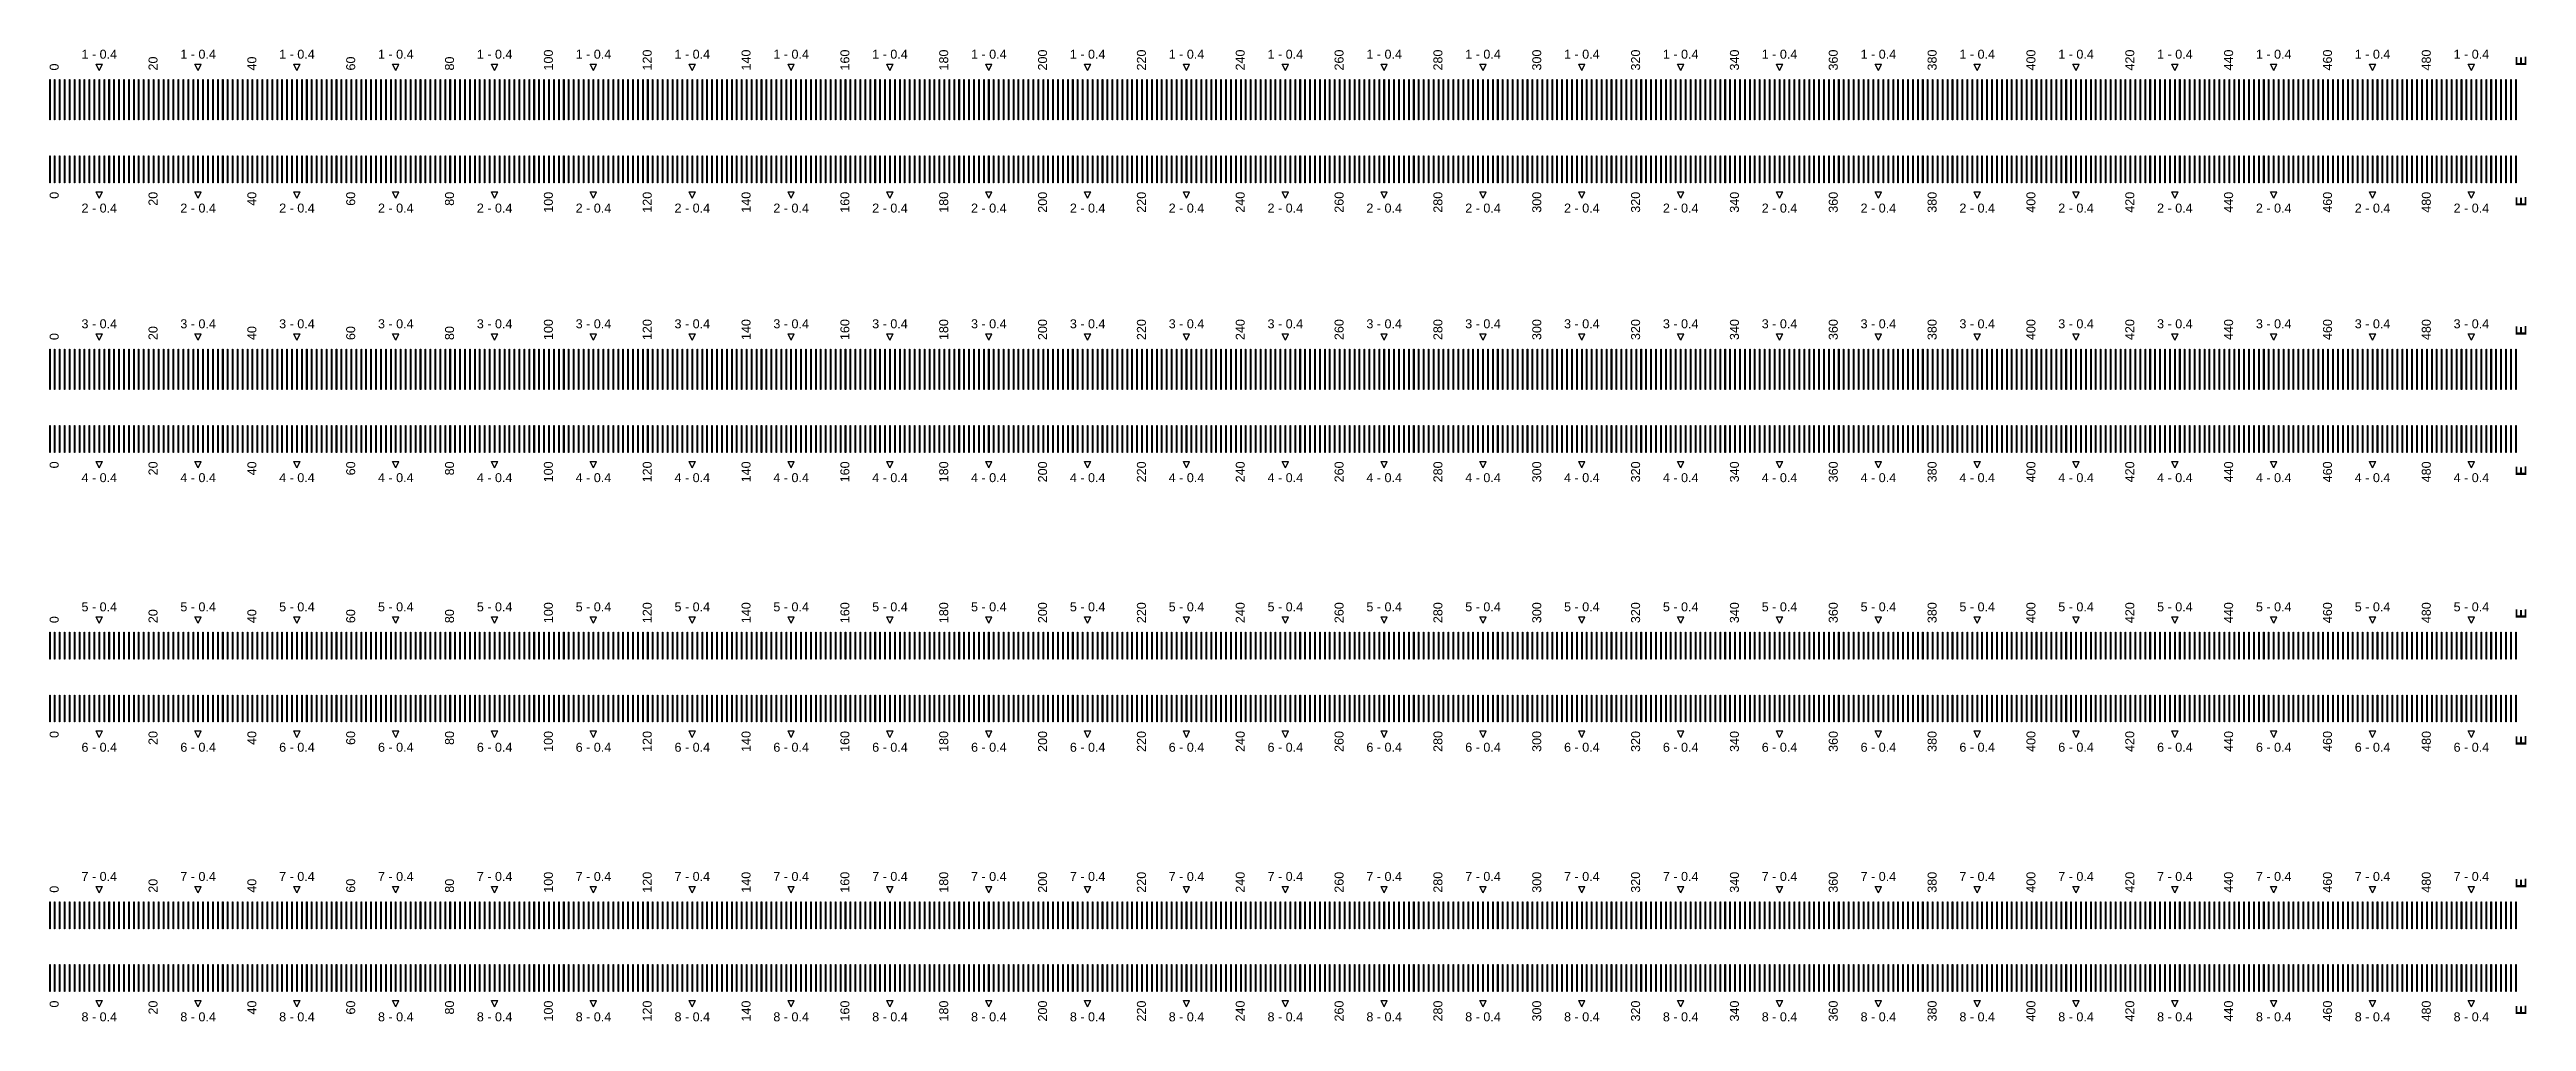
# Model space of a CAD drawing. Extents: x -24493 to 76507, y 84496 to 185496.
# Drawn here: x 21782 to 24538, y 114200 to 115282 of the extents above; entities that cross this region are included whole.
import ezdxf

# ---------------------------------------------------------------- set-up
doc = ezdxf.new("R2010")
doc.units = 13
doc.layers.add('CL - Label-1', color=120, linetype='Continuous')
doc.layers.add('CL - Label-2', color=132, linetype='Continuous')
doc.layers.add('CL - Sub-Micro', color=7, linetype='Continuous', true_color=0x47d1ff)
doc.styles.get("Standard").update_dxf_attribs({"font": 'arial.ttf'})

msp = doc.modelspace()

# ---------------------------------------------------------------- texts
at = {"layer": 'CL - Label-1', "rotation": 90}
for s, width, heights, insert, char_height, attachment_point in [('0', 21.565, [8.55], (21781.8, 115258.4), 10, 1), ('20', 21.565, [8.55], (21891.8, 115258.4), 10, 1), ('40', 21.565, [8.55], (22001.8, 115258.4), 10, 1), ('60', 21.565, [8.55], (22111.8, 115258.4), 10, 1), ('80', 21.565, [8.55], (22221.8, 115258.4), 10, 1), ('100', 21.565, [8.55], (22331.8, 115258.4), 10, 1), ('120', 21.565, [8.55], (22441.8, 115258.4), 10, 1), ('140', 21.565, [8.55], (22551.8, 115258.4), 10, 1), ('160', 21.565, [8.55], (22661.8, 115258.4), 10, 1), ('180', 21.565, [8.55], (22771.8, 115258.4), 10, 1), ('200', 21.565, [8.55], (22881.8, 115258.4), 10, 1), ('220', 21.565, [8.55], (22991.8, 115258.4), 10, 1), ('240', 21.565, [8.55], (23101.8, 115258.4), 10, 1), ('260', 21.565, [8.55], (23211.8, 115258.4), 10, 1), ('280', 21.565, [8.55], (23321.8, 115258.4), 10, 1), ('300', 21.565, [8.55], (23431.8, 115258.4), 10, 1), ('320', 21.565, [8.55], (23541.8, 115258.4), 10, 1), ('340', 21.565, [8.55], (23651.8, 115258.4), 10, 1), ('360', 21.565, [8.55], (23761.8, 115258.4), 10, 1), ('380', 21.565, [8.55], (23871.8, 115258.4), 10, 1), ('400', 21.565, [8.55], (23981.8, 115258.4), 10, 1), ('420', 21.565, [8.55], (24091.8, 115258.4), 10, 1), ('440', 21.565, [8.55], (24201.8, 115258.4), 10, 1), ('460', 21.565, [8.55], (24311.8, 115258.4), 10, 1), ('480', 21.565, [8.55], (24421.8, 115258.4), 10, 1), ('{\\fArial|b1|i0|c0|p34;E}', 33.318, [8.18], (24526.3, 115263.4), 12, 1), ('0', 21.565, [8.55], (21781.8, 115123.4), 10, 3), ('20', 21.565, [8.55], (21891.8, 115123.4), 10, 3), ('40', 21.565, [8.55], (22001.8, 115123.4), 10, 3), ('60', 21.565, [8.55], (22111.8, 115123.4), 10, 3), ('80', 21.565, [8.55], (22221.8, 115123.4), 10, 3), ('100', 21.565, [8.55], (22331.8, 115123.4), 10, 3), ('120', 21.565, [8.55], (22441.8, 115123.4), 10, 3), ('140', 21.565, [8.55], (22551.8, 115123.4), 10, 3), ('160', 21.565, [8.55], (22661.8, 115123.4), 10, 3), ('180', 21.565, [8.55], (22771.8, 115123.4), 10, 3), ('200', 21.565, [8.55], (22881.8, 115123.4), 10, 3), ('220', 21.565, [8.55], (22991.8, 115123.4), 10, 3), ('240', 21.565, [8.55], (23101.8, 115123.4), 10, 3), ('260', 21.565, [8.55], (23211.8, 115123.4), 10, 3), ('280', 21.565, [8.55], (23321.8, 115123.4), 10, 3), ('300', 21.565, [8.55], (23431.8, 115123.4), 10, 3), ('320', 21.565, [8.55], (23541.8, 115123.4), 10, 3), ('340', 21.565, [8.55], (23651.8, 115123.4), 10, 3), ('360', 21.565, [8.55], (23761.8, 115123.4), 10, 3), ('380', 21.565, [8.55], (23871.8, 115123.4), 10, 3), ('400', 21.565, [8.55], (23981.8, 115123.4), 10, 3), ('420', 21.565, [8.55], (24091.8, 115123.4), 10, 3), ('440', 21.565, [8.55], (24201.8, 115123.4), 10, 3), ('460', 21.565, [8.55], (24311.8, 115123.4), 10, 3), ('480', 21.565, [8.55], (24421.8, 115123.4), 10, 3), ('{\\fArial|b1|i0|c0|p34;E}', 33.318, [8.18], (24526.3, 115118.4), 12, 3), ('100', 21.565, [8.55], (22331.8, 114958.4), 10, 1), ('120', 21.565, [8.55], (22441.8, 114958.4), 10, 1), ('140', 21.565, [8.55], (22551.8, 114958.4), 10, 1), ('160', 21.565, [8.55], (22661.8, 114958.4), 10, 1), ('180', 21.565, [8.55], (22771.8, 114958.4), 10, 1), ('200', 21.565, [8.55], (22881.8, 114958.4), 10, 1), ('220', 21.565, [8.55], (22991.8, 114958.4), 10, 1), ('240', 21.565, [8.55], (23101.8, 114958.4), 10, 1), ('260', 21.565, [8.55], (23211.8, 114958.4), 10, 1), ('280', 21.565, [8.55], (23321.8, 114958.4), 10, 1), ('300', 21.565, [8.55], (23431.8, 114958.4), 10, 1), ('320', 21.565, [8.55], (23541.8, 114958.4), 10, 1), ('340', 21.565, [8.55], (23651.8, 114958.4), 10, 1), ('360', 21.565, [8.55], (23761.8, 114958.4), 10, 1), ('380', 21.565, [8.55], (23871.8, 114958.4), 10, 1), ('400', 21.565, [8.55], (23981.8, 114958.4), 10, 1), ('420', 21.565, [8.55], (24091.8, 114958.4), 10, 1), ('440', 21.565, [8.55], (24201.8, 114958.4), 10, 1), ('460', 21.565, [8.55], (24311.8, 114958.4), 10, 1), ('480', 21.565, [8.55], (24421.8, 114958.4), 10, 1), ('0', 21.565, [8.55], (21781.8, 114958.4), 10, 1), ('20', 21.565, [8.55], (21891.8, 114958.4), 10, 1), ('40', 21.565, [8.55], (22001.8, 114958.4), 10, 1), ('60', 21.565, [8.55], (22111.8, 114958.4), 10, 1), ('80', 21.565, [8.55], (22221.8, 114958.4), 10, 1), ('{\\fArial|b1|i0|c0|p34;E}', 33.318, [8.18], (24526.3, 114963.4), 12, 1), ('0', 21.565, [8.55], (21781.8, 114823.4), 10, 3), ('20', 21.565, [8.55], (21891.8, 114823.4), 10, 3), ('40', 21.565, [8.55], (22001.8, 114823.4), 10, 3), ('60', 21.565, [8.55], (22111.8, 114823.4), 10, 3), ('80', 21.565, [8.55], (22221.8, 114823.4), 10, 3), ('100', 21.565, [8.55], (22331.8, 114823.4), 10, 3), ('120', 21.565, [8.55], (22441.8, 114823.4), 10, 3), ('140', 21.565, [8.55], (22551.8, 114823.4), 10, 3), ('160', 21.565, [8.55], (22661.8, 114823.4), 10, 3), ('180', 21.565, [8.55], (22771.8, 114823.4), 10, 3), ('200', 21.565, [8.55], (22881.8, 114823.4), 10, 3), ('220', 21.565, [8.55], (22991.8, 114823.4), 10, 3), ('240', 21.565, [8.55], (23101.8, 114823.4), 10, 3), ('260', 21.565, [8.55], (23211.8, 114823.4), 10, 3), ('280', 21.565, [8.55], (23321.8, 114823.4), 10, 3), ('300', 21.565, [8.55], (23431.8, 114823.4), 10, 3), ('320', 21.565, [8.55], (23541.8, 114823.4), 10, 3), ('340', 21.565, [8.55], (23651.8, 114823.4), 10, 3), ('360', 21.565, [8.55], (23761.8, 114823.4), 10, 3), ('380', 21.565, [8.55], (23871.8, 114823.4), 10, 3), ('400', 21.565, [8.55], (23981.8, 114823.4), 10, 3), ('420', 21.565, [8.55], (24091.8, 114823.4), 10, 3), ('440', 21.565, [8.55], (24201.8, 114823.4), 10, 3), ('460', 21.565, [8.55], (24311.8, 114823.4), 10, 3), ('480', 21.565, [8.55], (24421.8, 114823.4), 10, 3), ('{\\fArial|b1|i0|c0|p34;E}', 33.318, [8.18], (24526.3, 114818.4), 12, 3), ('0', 21.565, [8.55], (21781.8, 114643.4), 10, 1), ('20', 21.565, [8.55], (21891.8, 114643.4), 10, 1), ('40', 21.565, [8.55], (22001.8, 114643.4), 10, 1), ('60', 21.565, [8.55], (22111.8, 114643.4), 10, 1), ('80', 21.565, [8.55], (22221.8, 114643.4), 10, 1), ('100', 21.565, [8.55], (22331.8, 114643.4), 10, 1), ('120', 21.565, [8.55], (22441.8, 114643.4), 10, 1), ('140', 21.565, [8.55], (22551.8, 114643.4), 10, 1), ('160', 21.565, [8.55], (22661.8, 114643.4), 10, 1), ('180', 21.565, [8.55], (22771.8, 114643.4), 10, 1), ('200', 21.565, [8.55], (22881.8, 114643.4), 10, 1), ('220', 21.565, [8.55], (22991.8, 114643.4), 10, 1), ('240', 21.565, [8.55], (23101.8, 114643.4), 10, 1), ('260', 21.565, [8.55], (23211.8, 114643.4), 10, 1), ('280', 21.565, [8.55], (23321.8, 114643.4), 10, 1), ('300', 21.565, [8.55], (23431.8, 114643.4), 10, 1), ('320', 21.565, [8.55], (23541.8, 114643.4), 10, 1), ('340', 21.565, [8.55], (23651.8, 114643.4), 10, 1), ('360', 21.565, [8.55], (23761.8, 114643.4), 10, 1), ('380', 21.565, [8.55], (23871.8, 114643.4), 10, 1), ('400', 21.565, [8.55], (23981.8, 114643.4), 10, 1), ('420', 21.565, [8.55], (24091.8, 114643.4), 10, 1), ('440', 21.565, [8.55], (24201.8, 114643.4), 10, 1), ('460', 21.565, [8.55], (24311.8, 114643.4), 10, 1), ('480', 21.565, [8.55], (24421.8, 114643.4), 10, 1), ('{\\fArial|b1|i0|c0|p34;E}', 33.318, [8.18], (24526.3, 114648.4), 12, 1), ('0', 21.565, [8.55], (21781.8, 114523.4), 10, 3), ('20', 21.565, [8.55], (21891.8, 114523.4), 10, 3), ('40', 21.565, [8.55], (22001.8, 114523.4), 10, 3), ('60', 21.565, [8.55], (22111.8, 114523.4), 10, 3), ('80', 21.565, [8.55], (22221.8, 114523.4), 10, 3), ('100', 21.565, [8.55], (22331.8, 114523.4), 10, 3), ('120', 21.565, [8.55], (22441.8, 114523.4), 10, 3), ('140', 21.565, [8.55], (22551.8, 114523.4), 10, 3), ('160', 21.565, [8.55], (22661.8, 114523.4), 10, 3), ('180', 21.565, [8.55], (22771.8, 114523.4), 10, 3), ('200', 21.565, [8.55], (22881.8, 114523.4), 10, 3), ('220', 21.565, [8.55], (22991.8, 114523.4), 10, 3), ('240', 21.565, [8.55], (23101.8, 114523.4), 10, 3), ('260', 21.565, [8.55], (23211.8, 114523.4), 10, 3), ('280', 21.565, [8.55], (23321.8, 114523.4), 10, 3), ('300', 21.565, [8.55], (23431.8, 114523.4), 10, 3), ('320', 21.565, [8.55], (23541.8, 114523.4), 10, 3), ('340', 21.565, [8.55], (23651.8, 114523.4), 10, 3), ('360', 21.565, [8.55], (23761.8, 114523.4), 10, 3), ('380', 21.565, [8.55], (23871.8, 114523.4), 10, 3), ('400', 21.565, [8.55], (23981.8, 114523.4), 10, 3), ('420', 21.565, [8.55], (24091.8, 114523.4), 10, 3), ('440', 21.565, [8.55], (24201.8, 114523.4), 10, 3), ('460', 21.565, [8.55], (24311.8, 114523.4), 10, 3), ('480', 21.565, [8.55], (24421.8, 114523.4), 10, 3), ('{\\fArial|b1|i0|c0|p34;E}', 33.318, [8.18], (24526.3, 114518.4), 12, 3), ('0', 21.565, [8.55], (21781.8, 114343.4), 10, 1), ('20', 21.565, [8.55], (21891.8, 114343.4), 10, 1), ('40', 21.565, [8.55], (22001.8, 114343.4), 10, 1), ('60', 21.565, [8.55], (22111.8, 114343.4), 10, 1), ('80', 21.565, [8.55], (22221.8, 114343.4), 10, 1), ('100', 21.565, [8.55], (22331.8, 114343.4), 10, 1), ('120', 21.565, [8.55], (22441.8, 114343.4), 10, 1), ('140', 21.565, [8.55], (22551.8, 114343.4), 10, 1), ('160', 21.565, [8.55], (22661.8, 114343.4), 10, 1), ('180', 21.565, [8.55], (22771.8, 114343.4), 10, 1), ('200', 21.565, [8.55], (22881.8, 114343.4), 10, 1), ('220', 21.565, [8.55], (22991.8, 114343.4), 10, 1), ('240', 21.565, [8.55], (23101.8, 114343.4), 10, 1), ('260', 21.565, [8.55], (23211.8, 114343.4), 10, 1), ('280', 21.565, [8.55], (23321.8, 114343.4), 10, 1), ('300', 21.565, [8.55], (23431.8, 114343.4), 10, 1), ('320', 21.565, [8.55], (23541.8, 114343.4), 10, 1), ('340', 21.565, [8.55], (23651.8, 114343.4), 10, 1), ('360', 21.565, [8.55], (23761.8, 114343.4), 10, 1), ('380', 21.565, [8.55], (23871.8, 114343.4), 10, 1), ('400', 21.565, [8.55], (23981.8, 114343.4), 10, 1), ('420', 21.565, [8.55], (24091.8, 114343.4), 10, 1), ('440', 21.565, [8.55], (24201.8, 114343.4), 10, 1), ('460', 21.565, [8.55], (24311.8, 114343.4), 10, 1), ('480', 21.565, [8.55], (24421.8, 114343.4), 10, 1), ('{\\fArial|b1|i0|c0|p34;E}', 33.318, [8.18], (24526.3, 114348.4), 12, 1), ('0', 21.565, [8.55], (21781.8, 114223.4), 10, 3), ('20', 21.565, [8.55], (21891.8, 114223.4), 10, 3), ('40', 21.565, [8.55], (22001.8, 114223.4), 10, 3), ('60', 21.565, [8.55], (22111.8, 114223.4), 10, 3), ('80', 21.565, [8.55], (22221.8, 114223.4), 10, 3), ('100', 21.565, [8.55], (22331.8, 114223.4), 10, 3), ('120', 21.565, [8.55], (22441.8, 114223.4), 10, 3), ('140', 21.565, [8.55], (22551.8, 114223.4), 10, 3), ('160', 21.565, [8.55], (22661.8, 114223.4), 10, 3), ('180', 21.565, [8.55], (22771.8, 114223.4), 10, 3), ('200', 21.565, [8.55], (22881.8, 114223.4), 10, 3), ('220', 21.565, [8.55], (22991.8, 114223.4), 10, 3), ('240', 21.565, [8.55], (23101.8, 114223.4), 10, 3), ('260', 21.565, [8.55], (23211.8, 114223.4), 10, 3), ('280', 21.565, [8.55], (23321.8, 114223.4), 10, 3), ('300', 21.565, [8.55], (23431.8, 114223.4), 10, 3), ('320', 21.565, [8.55], (23541.8, 114223.4), 10, 3), ('340', 21.565, [8.55], (23651.8, 114223.4), 10, 3), ('360', 21.565, [8.55], (23761.8, 114223.4), 10, 3), ('380', 21.565, [8.55], (23871.8, 114223.4), 10, 3), ('400', 21.565, [8.55], (23981.8, 114223.4), 10, 3), ('420', 21.565, [8.55], (24091.8, 114223.4), 10, 3), ('440', 21.565, [8.55], (24201.8, 114223.4), 10, 3), ('460', 21.565, [8.55], (24311.8, 114223.4), 10, 3), ('480', 21.565, [8.55], (24421.8, 114223.4), 10, 3), ('{\\fArial|b1|i0|c0|p34;E}', 33.318, [8.18], (24526.3, 114218.4), 12, 3)]:
    msp.add_mtext_dynamic_manual_height_columns(s, width=width, gutter_width=12.5, heights=heights, dxfattribs=dict(at, insert=insert, char_height=char_height, attachment_point=attachment_point))
at = {"layer": 'CL - Label-2', "char_height": 10}
for s, insert, attachment_point in [('1 - 0.4', (21837, 115271.4), 8), ('1 - 0.4', (21947, 115271.4), 8), ('1 - 0.4', (22057, 115271.4), 8), ('1 - 0.4', (22167, 115271.4), 8), ('1 - 0.4', (22277, 115271.4), 8), ('1 - 0.4', (22387, 115271.4), 8), ('1 - 0.4', (22497, 115271.4), 8), ('1 - 0.4', (22607, 115271.4), 8), ('1 - 0.4', (22717, 115271.4), 8), ('1 - 0.4', (22827, 115271.4), 8), ('1 - 0.4', (22937, 115271.4), 8), ('1 - 0.4', (23047, 115271.4), 8), ('1 - 0.4', (23157, 115271.4), 8), ('1 - 0.4', (23267, 115271.4), 8), ('1 - 0.4', (23377, 115271.4), 8), ('1 - 0.4', (23487, 115271.4), 8), ('1 - 0.4', (23597, 115271.4), 8), ('1 - 0.4', (23707, 115271.4), 8), ('1 - 0.4', (23817, 115271.4), 8), ('1 - 0.4', (23927, 115271.4), 8), ('1 - 0.4', (24037, 115271.4), 8), ('1 - 0.4', (24147, 115271.4), 8), ('1 - 0.4', (24257, 115271.4), 8), ('1 - 0.4', (24367, 115271.4), 8), ('1 - 0.4', (24477, 115271.4), 8), ('2 - 0.4', (21837, 115110.3), 2), ('2 - 0.4', (21947, 115110.3), 2), ('2 - 0.4', (22057, 115110.3), 2), ('2 - 0.4', (22167, 115110.3), 2), ('2 - 0.4', (22277, 115110.3), 2), ('2 - 0.4', (22387, 115110.3), 2), ('2 - 0.4', (22497, 115110.3), 2), ('2 - 0.4', (22607, 115110.3), 2), ('2 - 0.4', (22717, 115110.3), 2), ('2 - 0.4', (22827, 115110.3), 2), ('2 - 0.4', (22937, 115110.3), 2), ('2 - 0.4', (23047, 115110.3), 2), ('2 - 0.4', (23157, 115110.3), 2), ('2 - 0.4', (23267, 115110.3), 2), ('2 - 0.4', (23377, 115110.3), 2), ('2 - 0.4', (23487, 115110.3), 2), ('2 - 0.4', (23597, 115110.3), 2), ('2 - 0.4', (23707, 115110.3), 2), ('2 - 0.4', (23817, 115110.3), 2), ('2 - 0.4', (23927, 115110.3), 2), ('2 - 0.4', (24037, 115110.3), 2), ('2 - 0.4', (24147, 115110.3), 2), ('2 - 0.4', (24257, 115110.3), 2), ('2 - 0.4', (24367, 115110.3), 2), ('2 - 0.4', (24477, 115110.3), 2), ('3 - 0.4', (21837, 114971.4), 8), ('3 - 0.4', (21947, 114971.4), 8), ('3 - 0.4', (22057, 114971.4), 8), ('3 - 0.4', (22167, 114971.4), 8), ('3 - 0.4', (22277, 114971.4), 8), ('3 - 0.4', (22387, 114971.4), 8), ('3 - 0.4', (22497, 114971.4), 8), ('3 - 0.4', (22607, 114971.4), 8), ('3 - 0.4', (22717, 114971.4), 8), ('3 - 0.4', (22827, 114971.4), 8), ('3 - 0.4', (22937, 114971.4), 8), ('3 - 0.4', (23047, 114971.4), 8), ('3 - 0.4', (23157, 114971.4), 8), ('3 - 0.4', (23267, 114971.4), 8), ('3 - 0.4', (23377, 114971.4), 8), ('3 - 0.4', (23487, 114971.4), 8), ('3 - 0.4', (23597, 114971.4), 8), ('3 - 0.4', (23707, 114971.4), 8), ('3 - 0.4', (23817, 114971.4), 8), ('3 - 0.4', (23927, 114971.4), 8), ('3 - 0.4', (24037, 114971.4), 8), ('3 - 0.4', (24147, 114971.4), 8), ('3 - 0.4', (24257, 114971.4), 8), ('3 - 0.4', (24367, 114971.4), 8), ('3 - 0.4', (24477, 114971.4), 8), ('4 - 0.4', (21837, 114810.3), 2), ('4 - 0.4', (21947, 114810.3), 2), ('4 - 0.4', (22057, 114810.3), 2), ('4 - 0.4', (22167, 114810.3), 2), ('4 - 0.4', (22277, 114810.3), 2), ('4 - 0.4', (22387, 114810.3), 2), ('4 - 0.4', (22497, 114810.3), 2), ('4 - 0.4', (22607, 114810.3), 2), ('4 - 0.4', (22717, 114810.3), 2), ('4 - 0.4', (22827, 114810.3), 2), ('4 - 0.4', (22937, 114810.3), 2), ('4 - 0.4', (23047, 114810.3), 2), ('4 - 0.4', (23157, 114810.3), 2), ('4 - 0.4', (23267, 114810.3), 2), ('4 - 0.4', (23377, 114810.3), 2), ('4 - 0.4', (23487, 114810.3), 2), ('4 - 0.4', (23597, 114810.3), 2), ('4 - 0.4', (23707, 114810.3), 2), ('4 - 0.4', (23817, 114810.3), 2), ('4 - 0.4', (23927, 114810.3), 2), ('4 - 0.4', (24037, 114810.3), 2), ('4 - 0.4', (24147, 114810.3), 2), ('4 - 0.4', (24257, 114810.3), 2), ('4 - 0.4', (24367, 114810.3), 2), ('4 - 0.4', (24477, 114810.3), 2), ('5 - 0.4', (21837, 114656.4), 8), ('5 - 0.4', (21947, 114656.4), 8), ('5 - 0.4', (22057, 114656.4), 8), ('5 - 0.4', (22167, 114656.4), 8), ('5 - 0.4', (22277, 114656.4), 8), ('5 - 0.4', (22387, 114656.4), 8), ('5 - 0.4', (22497, 114656.4), 8), ('5 - 0.4', (22607, 114656.4), 8), ('5 - 0.4', (22717, 114656.4), 8), ('5 - 0.4', (22827, 114656.4), 8), ('5 - 0.4', (22937, 114656.4), 8), ('5 - 0.4', (23047, 114656.4), 8), ('5 - 0.4', (23157, 114656.4), 8), ('5 - 0.4', (23267, 114656.4), 8), ('5 - 0.4', (23377, 114656.4), 8), ('5 - 0.4', (23487, 114656.4), 8), ('5 - 0.4', (23597, 114656.4), 8), ('5 - 0.4', (23707, 114656.4), 8), ('5 - 0.4', (23817, 114656.4), 8), ('5 - 0.4', (23927, 114656.4), 8), ('5 - 0.4', (24037, 114656.4), 8), ('5 - 0.4', (24147, 114656.4), 8), ('5 - 0.4', (24257, 114656.4), 8), ('5 - 0.4', (24367, 114656.4), 8), ('5 - 0.4', (24477, 114656.4), 8), ('6 - 0.4', (21837, 114510.3), 2), ('6 - 0.4', (21947, 114510.3), 2), ('6 - 0.4', (22057, 114510.3), 2), ('6 - 0.4', (22167, 114510.3), 2), ('6 - 0.4', (22277, 114510.3), 2), ('6 - 0.4', (22387, 114510.3), 2), ('6 - 0.4', (22497, 114510.3), 2), ('6 - 0.4', (22607, 114510.3), 2), ('6 - 0.4', (22717, 114510.3), 2), ('6 - 0.4', (22827, 114510.3), 2), ('6 - 0.4', (22937, 114510.3), 2), ('6 - 0.4', (23047, 114510.3), 2), ('6 - 0.4', (23157, 114510.3), 2), ('6 - 0.4', (23267, 114510.3), 2), ('6 - 0.4', (23377, 114510.3), 2), ('6 - 0.4', (23487, 114510.3), 2), ('6 - 0.4', (23597, 114510.3), 2), ('6 - 0.4', (23707, 114510.3), 2), ('6 - 0.4', (23817, 114510.3), 2), ('6 - 0.4', (23927, 114510.3), 2), ('6 - 0.4', (24037, 114510.3), 2), ('6 - 0.4', (24147, 114510.3), 2), ('6 - 0.4', (24257, 114510.3), 2), ('6 - 0.4', (24367, 114510.3), 2), ('6 - 0.4', (24477, 114510.3), 2), ('7 - 0.4', (21837, 114356.4), 8), ('7 - 0.4', (21947, 114356.4), 8), ('7 - 0.4', (22057, 114356.4), 8), ('7 - 0.4', (22167, 114356.4), 8), ('7 - 0.4', (22277, 114356.4), 8), ('7 - 0.4', (22387, 114356.4), 8), ('7 - 0.4', (22497, 114356.4), 8), ('7 - 0.4', (22607, 114356.4), 8), ('7 - 0.4', (22717, 114356.4), 8), ('7 - 0.4', (22827, 114356.4), 8), ('7 - 0.4', (22937, 114356.4), 8), ('7 - 0.4', (23047, 114356.4), 8), ('7 - 0.4', (23157, 114356.4), 8), ('7 - 0.4', (23267, 114356.4), 8), ('7 - 0.4', (23377, 114356.4), 8), ('7 - 0.4', (23487, 114356.4), 8), ('7 - 0.4', (23597, 114356.4), 8), ('7 - 0.4', (23707, 114356.4), 8), ('7 - 0.4', (23817, 114356.4), 8), ('7 - 0.4', (23927, 114356.4), 8), ('7 - 0.4', (24037, 114356.4), 8), ('7 - 0.4', (24147, 114356.4), 8), ('7 - 0.4', (24257, 114356.4), 8), ('7 - 0.4', (24367, 114356.4), 8), ('7 - 0.4', (24477, 114356.4), 8), ('8 - 0.4', (21837, 114210.3), 2), ('8 - 0.4', (21947, 114210.3), 2), ('8 - 0.4', (22057, 114210.3), 2), ('8 - 0.4', (22167, 114210.3), 2), ('8 - 0.4', (22277, 114210.3), 2), ('8 - 0.4', (22387, 114210.3), 2), ('8 - 0.4', (22497, 114210.3), 2), ('8 - 0.4', (22607, 114210.3), 2), ('8 - 0.4', (22717, 114210.3), 2), ('8 - 0.4', (22827, 114210.3), 2), ('8 - 0.4', (22937, 114210.3), 2), ('8 - 0.4', (23047, 114210.3), 2), ('8 - 0.4', (23157, 114210.3), 2), ('8 - 0.4', (23267, 114210.3), 2), ('8 - 0.4', (23377, 114210.3), 2), ('8 - 0.4', (23487, 114210.3), 2), ('8 - 0.4', (23597, 114210.3), 2), ('8 - 0.4', (23707, 114210.3), 2), ('8 - 0.4', (23817, 114210.3), 2), ('8 - 0.4', (23927, 114210.3), 2), ('8 - 0.4', (24037, 114210.3), 2), ('8 - 0.4', (24147, 114210.3), 2), ('8 - 0.4', (24257, 114210.3), 2), ('8 - 0.4', (24367, 114210.3), 2), ('8 - 0.4', (24477, 114210.3), 2)]:
    msp.add_mtext_dynamic_manual_height_columns(s, width=52.304, gutter_width=12.5, heights=[18.1], dxfattribs=dict(at, insert=insert, attachment_point=attachment_point))

# ---------------------------------------------------------------- linework, layer by layer
at = {"layer": 'CL - Label-2'}
for p, q in [((21837, 115258.4), (21833.5, 115265.5)), ((21833.5, 115265.5), (21840.5, 115265.5)), ((21837, 115258.4), (21840.5, 115265.5)), ((21947, 115258.4), (21943.5, 115265.5)), ((21943.5, 115265.5), (21950.5, 115265.5)), ((21947, 115258.4), (21950.5, 115265.5)), ((22057, 115258.4), (22053.5, 115265.5)), ((22053.5, 115265.5), (22060.5, 115265.5)), ((22057, 115258.4), (22060.5, 115265.5)), ((22167, 115258.4), (22163.5, 115265.5)), ((22163.5, 115265.5), (22170.5, 115265.5)), ((22167, 115258.4), (22170.5, 115265.5)), ((22277, 115258.4), (22273.5, 115265.5)), ((22273.5, 115265.5), (22280.5, 115265.5)), ((22277, 115258.4), (22280.5, 115265.5)), ((22387, 115258.4), (22383.5, 115265.5)), ((22383.5, 115265.5), (22390.5, 115265.5)), ((22387, 115258.4), (22390.5, 115265.5)), ((22497, 115258.4), (22493.5, 115265.5)), ((22493.5, 115265.5), (22500.5, 115265.5)), ((22497, 115258.4), (22500.5, 115265.5)), ((22607, 115258.4), (22603.5, 115265.5)), ((22603.5, 115265.5), (22610.5, 115265.5)), ((22607, 115258.4), (22610.5, 115265.5)), ((22717, 115258.4), (22713.5, 115265.5)), ((22713.5, 115265.5), (22720.5, 115265.5)), ((22717, 115258.4), (22720.5, 115265.5)), ((22827, 115258.4), (22823.5, 115265.5)), ((22823.5, 115265.5), (22830.5, 115265.5)), ((22827, 115258.4), (22830.5, 115265.5)), ((22937, 115258.4), (22933.5, 115265.5)), ((22933.5, 115265.5), (22940.5, 115265.5)), ((22937, 115258.4), (22940.5, 115265.5)), ((23047, 115258.4), (23043.5, 115265.5)), ((23043.5, 115265.5), (23050.5, 115265.5)), ((23047, 115258.4), (23050.5, 115265.5)), ((23157, 115258.4), (23153.5, 115265.5)), ((23153.5, 115265.5), (23160.5, 115265.5)), ((23157, 115258.4), (23160.5, 115265.5)), ((23267, 115258.4), (23263.5, 115265.5)), ((23263.5, 115265.5), (23270.5, 115265.5)), ((23267, 115258.4), (23270.5, 115265.5)), ((23377, 115258.4), (23373.5, 115265.5)), ((23373.5, 115265.5), (23380.5, 115265.5)), ((23377, 115258.4), (23380.5, 115265.5)), ((23487, 115258.4), (23483.5, 115265.5)), ((23483.5, 115265.5), (23490.5, 115265.5)), ((23487, 115258.4), (23490.5, 115265.5)), ((23597, 115258.4), (23593.5, 115265.5)), ((23593.5, 115265.5), (23600.5, 115265.5)), ((23597, 115258.4), (23600.5, 115265.5)), ((23707, 115258.4), (23703.5, 115265.5)), ((23703.5, 115265.5), (23710.5, 115265.5)), ((23707, 115258.4), (23710.5, 115265.5)), ((23817, 115258.4), (23813.5, 115265.5)), ((23813.5, 115265.5), (23820.5, 115265.5)), ((23817, 115258.4), (23820.5, 115265.5)), ((23927, 115258.4), (23923.5, 115265.5)), ((23923.5, 115265.5), (23930.5, 115265.5)), ((23927, 115258.4), (23930.5, 115265.5)), ((24037, 115258.4), (24033.5, 115265.5)), ((24033.5, 115265.5), (24040.5, 115265.5)), ((24037, 115258.4), (24040.5, 115265.5)), ((24147, 115258.4), (24143.5, 115265.5)), ((24143.5, 115265.5), (24150.5, 115265.5)), ((24147, 115258.4), (24150.5, 115265.5)), ((24257, 115258.4), (24253.5, 115265.5)), ((24253.5, 115265.5), (24260.5, 115265.5)), ((24257, 115258.4), (24260.5, 115265.5)), ((24367, 115258.4), (24363.5, 115265.5)), ((24363.5, 115265.5), (24370.5, 115265.5)), ((24367, 115258.4), (24370.5, 115265.5)), ((24477, 115258.4), (24473.5, 115265.5)), ((24473.5, 115265.5), (24480.5, 115265.5)), ((24477, 115258.4), (24480.5, 115265.5)), ((21837, 115116.3), (21833.5, 115123.4)), ((21833.5, 115123.4), (21840.5, 115123.4)), ((21837, 115116.3), (21840.5, 115123.4)), ((21947, 115116.3), (21943.5, 115123.4)), ((21943.5, 115123.4), (21950.5, 115123.4)), ((21947, 115116.3), (21950.5, 115123.4)), ((22057, 115116.3), (22053.5, 115123.4)), ((22053.5, 115123.4), (22060.5, 115123.4)), ((22057, 115116.3), (22060.5, 115123.4)), ((22167, 115116.3), (22163.5, 115123.4)), ((22163.5, 115123.4), (22170.5, 115123.4)), ((22167, 115116.3), (22170.5, 115123.4)), ((22277, 115116.3), (22273.5, 115123.4)), ((22273.5, 115123.4), (22280.5, 115123.4)), ((22277, 115116.3), (22280.5, 115123.4)), ((22387, 115116.3), (22383.5, 115123.4)), ((22383.5, 115123.4), (22390.5, 115123.4)), ((22387, 115116.3), (22390.5, 115123.4)), ((22497, 115116.3), (22493.5, 115123.4)), ((22493.5, 115123.4), (22500.5, 115123.4)), ((22497, 115116.3), (22500.5, 115123.4)), ((22607, 115116.3), (22603.5, 115123.4)), ((22603.5, 115123.4), (22610.5, 115123.4)), ((22607, 115116.3), (22610.5, 115123.4)), ((22717, 115116.3), (22713.5, 115123.4)), ((22713.5, 115123.4), (22720.5, 115123.4)), ((22717, 115116.3), (22720.5, 115123.4)), ((22827, 115116.3), (22823.5, 115123.4)), ((22823.5, 115123.4), (22830.5, 115123.4)), ((22827, 115116.3), (22830.5, 115123.4)), ((22937, 115116.3), (22933.5, 115123.4)), ((22933.5, 115123.4), (22940.5, 115123.4)), ((22937, 115116.3), (22940.5, 115123.4)), ((23047, 115116.3), (23043.5, 115123.4)), ((23043.5, 115123.4), (23050.5, 115123.4)), ((23047, 115116.3), (23050.5, 115123.4)), ((23157, 115116.3), (23153.5, 115123.4)), ((23153.5, 115123.4), (23160.5, 115123.4)), ((23157, 115116.3), (23160.5, 115123.4)), ((23267, 115116.3), (23263.5, 115123.4)), ((23263.5, 115123.4), (23270.5, 115123.4)), ((23267, 115116.3), (23270.5, 115123.4)), ((23377, 115116.3), (23373.5, 115123.4)), ((23373.5, 115123.4), (23380.5, 115123.4)), ((23377, 115116.3), (23380.5, 115123.4)), ((23487, 115116.3), (23483.5, 115123.4)), ((23483.5, 115123.4), (23490.5, 115123.4)), ((23487, 115116.3), (23490.5, 115123.4)), ((23597, 115116.3), (23593.5, 115123.4)), ((23593.5, 115123.4), (23600.5, 115123.4)), ((23597, 115116.3), (23600.5, 115123.4)), ((23707, 115116.3), (23703.5, 115123.4)), ((23703.5, 115123.4), (23710.5, 115123.4)), ((23707, 115116.3), (23710.5, 115123.4)), ((23817, 115116.3), (23813.5, 115123.4)), ((23813.5, 115123.4), (23820.5, 115123.4)), ((23817, 115116.3), (23820.5, 115123.4)), ((23927, 115116.3), (23923.5, 115123.4)), ((23923.5, 115123.4), (23930.5, 115123.4)), ((23927, 115116.3), (23930.5, 115123.4)), ((24037, 115116.3), (24033.5, 115123.4)), ((24033.5, 115123.4), (24040.5, 115123.4)), ((24037, 115116.3), (24040.5, 115123.4)), ((24147, 115116.3), (24143.5, 115123.4)), ((24143.5, 115123.4), (24150.5, 115123.4)), ((24147, 115116.3), (24150.5, 115123.4)), ((24257, 115116.3), (24253.5, 115123.4)), ((24253.5, 115123.4), (24260.5, 115123.4)), ((24257, 115116.3), (24260.5, 115123.4)), ((24367, 115116.3), (24363.5, 115123.4)), ((24363.5, 115123.4), (24370.5, 115123.4)), ((24367, 115116.3), (24370.5, 115123.4)), ((24477, 115116.3), (24473.5, 115123.4)), ((24473.5, 115123.4), (24480.5, 115123.4)), ((24477, 115116.3), (24480.5, 115123.4)), ((21837, 114958.4), (21833.5, 114965.5)), ((21833.5, 114965.5), (21840.5, 114965.5)), ((21837, 114958.4), (21840.5, 114965.5)), ((21947, 114958.4), (21943.5, 114965.5)), ((21943.5, 114965.5), (21950.5, 114965.5)), ((21947, 114958.4), (21950.5, 114965.5)), ((22057, 114958.4), (22053.5, 114965.5)), ((22053.5, 114965.5), (22060.5, 114965.5)), ((22057, 114958.4), (22060.5, 114965.5)), ((22167, 114958.4), (22163.5, 114965.5)), ((22163.5, 114965.5), (22170.5, 114965.5)), ((22167, 114958.4), (22170.5, 114965.5)), ((22277, 114958.4), (22273.5, 114965.5)), ((22273.5, 114965.5), (22280.5, 114965.5)), ((22277, 114958.4), (22280.5, 114965.5)), ((22387, 114958.4), (22383.5, 114965.5)), ((22383.5, 114965.5), (22390.5, 114965.5)), ((22387, 114958.4), (22390.5, 114965.5)), ((22497, 114958.4), (22493.5, 114965.5)), ((22493.5, 114965.5), (22500.5, 114965.5)), ((22497, 114958.4), (22500.5, 114965.5)), ((22607, 114958.4), (22603.5, 114965.5)), ((22603.5, 114965.5), (22610.5, 114965.5)), ((22607, 114958.4), (22610.5, 114965.5)), ((22717, 114958.4), (22713.5, 114965.5)), ((22713.5, 114965.5), (22720.5, 114965.5)), ((22717, 114958.4), (22720.5, 114965.5)), ((22827, 114958.4), (22823.5, 114965.5)), ((22823.5, 114965.5), (22830.5, 114965.5)), ((22827, 114958.4), (22830.5, 114965.5)), ((22937, 114958.4), (22933.5, 114965.5)), ((22933.5, 114965.5), (22940.5, 114965.5)), ((22937, 114958.4), (22940.5, 114965.5)), ((23047, 114958.4), (23043.5, 114965.5)), ((23043.5, 114965.5), (23050.5, 114965.5)), ((23047, 114958.4), (23050.5, 114965.5)), ((23157, 114958.4), (23153.5, 114965.5)), ((23153.5, 114965.5), (23160.5, 114965.5)), ((23157, 114958.4), (23160.5, 114965.5)), ((23267, 114958.4), (23263.5, 114965.5)), ((23263.5, 114965.5), (23270.5, 114965.5)), ((23267, 114958.4), (23270.5, 114965.5)), ((23377, 114958.4), (23373.5, 114965.5)), ((23373.5, 114965.5), (23380.5, 114965.5)), ((23377, 114958.4), (23380.5, 114965.5)), ((23487, 114958.4), (23483.5, 114965.5)), ((23483.5, 114965.5), (23490.5, 114965.5)), ((23487, 114958.4), (23490.5, 114965.5)), ((23597, 114958.4), (23593.5, 114965.5)), ((23593.5, 114965.5), (23600.5, 114965.5)), ((23597, 114958.4), (23600.5, 114965.5)), ((23707, 114958.4), (23703.5, 114965.5)), ((23703.5, 114965.5), (23710.5, 114965.5)), ((23707, 114958.4), (23710.5, 114965.5)), ((23817, 114958.4), (23813.5, 114965.5)), ((23813.5, 114965.5), (23820.5, 114965.5)), ((23817, 114958.4), (23820.5, 114965.5)), ((23927, 114958.4), (23923.5, 114965.5)), ((23923.5, 114965.5), (23930.5, 114965.5)), ((23927, 114958.4), (23930.5, 114965.5)), ((24037, 114958.4), (24033.5, 114965.5)), ((24033.5, 114965.5), (24040.5, 114965.5)), ((24037, 114958.4), (24040.5, 114965.5)), ((24147, 114958.4), (24143.5, 114965.5)), ((24143.5, 114965.5), (24150.5, 114965.5)), ((24147, 114958.4), (24150.5, 114965.5)), ((24257, 114958.4), (24253.5, 114965.5)), ((24253.5, 114965.5), (24260.5, 114965.5)), ((24257, 114958.4), (24260.5, 114965.5)), ((24367, 114958.4), (24363.5, 114965.5)), ((24363.5, 114965.5), (24370.5, 114965.5)), ((24367, 114958.4), (24370.5, 114965.5)), ((24477, 114958.4), (24473.5, 114965.5)), ((24473.5, 114965.5), (24480.5, 114965.5)), ((24477, 114958.4), (24480.5, 114965.5)), ((21837, 114816.3), (21833.5, 114823.4)), ((21833.5, 114823.4), (21840.5, 114823.4)), ((21837, 114816.3), (21840.5, 114823.4)), ((21947, 114816.3), (21943.5, 114823.4)), ((21943.5, 114823.4), (21950.5, 114823.4)), ((21947, 114816.3), (21950.5, 114823.4)), ((22057, 114816.3), (22053.5, 114823.4)), ((22053.5, 114823.4), (22060.5, 114823.4)), ((22057, 114816.3), (22060.5, 114823.4)), ((22167, 114816.3), (22163.5, 114823.4)), ((22163.5, 114823.4), (22170.5, 114823.4)), ((22167, 114816.3), (22170.5, 114823.4)), ((22277, 114816.3), (22273.5, 114823.4)), ((22273.5, 114823.4), (22280.5, 114823.4)), ((22277, 114816.3), (22280.5, 114823.4)), ((22387, 114816.3), (22383.5, 114823.4)), ((22383.5, 114823.4), (22390.5, 114823.4)), ((22387, 114816.3), (22390.5, 114823.4)), ((22497, 114816.3), (22493.5, 114823.4)), ((22493.5, 114823.4), (22500.5, 114823.4)), ((22497, 114816.3), (22500.5, 114823.4)), ((22607, 114816.3), (22603.5, 114823.4)), ((22603.5, 114823.4), (22610.5, 114823.4)), ((22607, 114816.3), (22610.5, 114823.4)), ((22717, 114816.3), (22713.5, 114823.4)), ((22713.5, 114823.4), (22720.5, 114823.4)), ((22717, 114816.3), (22720.5, 114823.4)), ((22827, 114816.3), (22823.5, 114823.4)), ((22823.5, 114823.4), (22830.5, 114823.4)), ((22827, 114816.3), (22830.5, 114823.4)), ((22937, 114816.3), (22933.5, 114823.4)), ((22933.5, 114823.4), (22940.5, 114823.4)), ((22937, 114816.3), (22940.5, 114823.4)), ((23047, 114816.3), (23043.5, 114823.4)), ((23043.5, 114823.4), (23050.5, 114823.4)), ((23047, 114816.3), (23050.5, 114823.4)), ((23157, 114816.3), (23153.5, 114823.4)), ((23153.5, 114823.4), (23160.5, 114823.4)), ((23157, 114816.3), (23160.5, 114823.4)), ((23267, 114816.3), (23263.5, 114823.4)), ((23263.5, 114823.4), (23270.5, 114823.4)), ((23267, 114816.3), (23270.5, 114823.4)), ((23377, 114816.3), (23373.5, 114823.4)), ((23373.5, 114823.4), (23380.5, 114823.4)), ((23377, 114816.3), (23380.5, 114823.4)), ((23487, 114816.3), (23483.5, 114823.4)), ((23483.5, 114823.4), (23490.5, 114823.4)), ((23487, 114816.3), (23490.5, 114823.4)), ((23597, 114816.3), (23593.5, 114823.4)), ((23593.5, 114823.4), (23600.5, 114823.4)), ((23597, 114816.3), (23600.5, 114823.4)), ((23707, 114816.3), (23703.5, 114823.4)), ((23703.5, 114823.4), (23710.5, 114823.4)), ((23707, 114816.3), (23710.5, 114823.4)), ((23817, 114816.3), (23813.5, 114823.4)), ((23813.5, 114823.4), (23820.5, 114823.4)), ((23817, 114816.3), (23820.5, 114823.4)), ((23927, 114816.3), (23923.5, 114823.4)), ((23923.5, 114823.4), (23930.5, 114823.4)), ((23927, 114816.3), (23930.5, 114823.4)), ((24037, 114816.3), (24033.5, 114823.4)), ((24033.5, 114823.4), (24040.5, 114823.4)), ((24037, 114816.3), (24040.5, 114823.4)), ((24147, 114816.3), (24143.5, 114823.4)), ((24143.5, 114823.4), (24150.5, 114823.4)), ((24147, 114816.3), (24150.5, 114823.4)), ((24257, 114816.3), (24253.5, 114823.4)), ((24253.5, 114823.4), (24260.5, 114823.4)), ((24257, 114816.3), (24260.5, 114823.4)), ((24367, 114816.3), (24363.5, 114823.4)), ((24363.5, 114823.4), (24370.5, 114823.4)), ((24367, 114816.3), (24370.5, 114823.4)), ((24477, 114816.3), (24473.5, 114823.4)), ((24473.5, 114823.4), (24480.5, 114823.4)), ((24477, 114816.3), (24480.5, 114823.4)), ((21837, 114643.4), (21833.5, 114650.5)), ((21833.5, 114650.5), (21840.5, 114650.5)), ((21837, 114643.4), (21840.5, 114650.5)), ((21947, 114643.4), (21943.5, 114650.5)), ((21943.5, 114650.5), (21950.5, 114650.5)), ((21947, 114643.4), (21950.5, 114650.5)), ((22057, 114643.4), (22053.5, 114650.5)), ((22053.5, 114650.5), (22060.5, 114650.5)), ((22057, 114643.4), (22060.5, 114650.5)), ((22167, 114643.4), (22163.5, 114650.5)), ((22163.5, 114650.5), (22170.5, 114650.5)), ((22167, 114643.4), (22170.5, 114650.5)), ((22277, 114643.4), (22273.5, 114650.5)), ((22273.5, 114650.5), (22280.5, 114650.5)), ((22277, 114643.4), (22280.5, 114650.5)), ((22387, 114643.4), (22383.5, 114650.5)), ((22383.5, 114650.5), (22390.5, 114650.5)), ((22387, 114643.4), (22390.5, 114650.5)), ((22497, 114643.4), (22493.5, 114650.5)), ((22493.5, 114650.5), (22500.5, 114650.5)), ((22497, 114643.4), (22500.5, 114650.5)), ((22607, 114643.4), (22603.5, 114650.5)), ((22603.5, 114650.5), (22610.5, 114650.5)), ((22607, 114643.4), (22610.5, 114650.5)), ((22717, 114643.4), (22713.5, 114650.5)), ((22713.5, 114650.5), (22720.5, 114650.5)), ((22717, 114643.4), (22720.5, 114650.5)), ((22827, 114643.4), (22823.5, 114650.5)), ((22823.5, 114650.5), (22830.5, 114650.5)), ((22827, 114643.4), (22830.5, 114650.5)), ((22937, 114643.4), (22933.5, 114650.5)), ((22933.5, 114650.5), (22940.5, 114650.5)), ((22937, 114643.4), (22940.5, 114650.5)), ((23047, 114643.4), (23043.5, 114650.5)), ((23043.5, 114650.5), (23050.5, 114650.5)), ((23047, 114643.4), (23050.5, 114650.5)), ((23157, 114643.4), (23153.5, 114650.5)), ((23153.5, 114650.5), (23160.5, 114650.5)), ((23157, 114643.4), (23160.5, 114650.5)), ((23267, 114643.4), (23263.5, 114650.5)), ((23263.5, 114650.5), (23270.5, 114650.5)), ((23267, 114643.4), (23270.5, 114650.5)), ((23377, 114643.4), (23373.5, 114650.5)), ((23373.5, 114650.5), (23380.5, 114650.5)), ((23377, 114643.4), (23380.5, 114650.5)), ((23487, 114643.4), (23483.5, 114650.5)), ((23483.5, 114650.5), (23490.5, 114650.5)), ((23487, 114643.4), (23490.5, 114650.5)), ((23597, 114643.4), (23593.5, 114650.5)), ((23593.5, 114650.5), (23600.5, 114650.5)), ((23597, 114643.4), (23600.5, 114650.5)), ((23707, 114643.4), (23703.5, 114650.5)), ((23703.5, 114650.5), (23710.5, 114650.5)), ((23707, 114643.4), (23710.5, 114650.5)), ((23817, 114643.4), (23813.5, 114650.5)), ((23813.5, 114650.5), (23820.5, 114650.5)), ((23817, 114643.4), (23820.5, 114650.5)), ((23927, 114643.4), (23923.5, 114650.5)), ((23923.5, 114650.5), (23930.5, 114650.5)), ((23927, 114643.4), (23930.5, 114650.5)), ((24037, 114643.4), (24033.5, 114650.5)), ((24033.5, 114650.5), (24040.5, 114650.5)), ((24037, 114643.4), (24040.5, 114650.5)), ((24147, 114643.4), (24143.5, 114650.5)), ((24143.5, 114650.5), (24150.5, 114650.5)), ((24147, 114643.4), (24150.5, 114650.5)), ((24257, 114643.4), (24253.5, 114650.5)), ((24253.5, 114650.5), (24260.5, 114650.5)), ((24257, 114643.4), (24260.5, 114650.5)), ((24367, 114643.4), (24363.5, 114650.5)), ((24363.5, 114650.5), (24370.5, 114650.5)), ((24367, 114643.4), (24370.5, 114650.5)), ((24477, 114643.4), (24473.5, 114650.5)), ((24473.5, 114650.5), (24480.5, 114650.5)), ((24477, 114643.4), (24480.5, 114650.5)), ((21837, 114516.3), (21833.5, 114523.4)), ((21833.5, 114523.4), (21840.5, 114523.4)), ((21837, 114516.3), (21840.5, 114523.4)), ((21947, 114516.3), (21943.5, 114523.4)), ((21943.5, 114523.4), (21950.5, 114523.4)), ((21947, 114516.3), (21950.5, 114523.4)), ((22057, 114516.3), (22053.5, 114523.4)), ((22053.5, 114523.4), (22060.5, 114523.4)), ((22057, 114516.3), (22060.5, 114523.4)), ((22167, 114516.3), (22163.5, 114523.4)), ((22163.5, 114523.4), (22170.5, 114523.4)), ((22167, 114516.3), (22170.5, 114523.4)), ((22277, 114516.3), (22273.5, 114523.4)), ((22273.5, 114523.4), (22280.5, 114523.4)), ((22277, 114516.3), (22280.5, 114523.4)), ((22387, 114516.3), (22383.5, 114523.4)), ((22383.5, 114523.4), (22390.5, 114523.4)), ((22387, 114516.3), (22390.5, 114523.4)), ((22497, 114516.3), (22493.5, 114523.4)), ((22493.5, 114523.4), (22500.5, 114523.4)), ((22497, 114516.3), (22500.5, 114523.4)), ((22607, 114516.3), (22603.5, 114523.4)), ((22603.5, 114523.4), (22610.5, 114523.4)), ((22607, 114516.3), (22610.5, 114523.4)), ((22717, 114516.3), (22713.5, 114523.4)), ((22713.5, 114523.4), (22720.5, 114523.4)), ((22717, 114516.3), (22720.5, 114523.4)), ((22827, 114516.3), (22823.5, 114523.4)), ((22823.5, 114523.4), (22830.5, 114523.4)), ((22827, 114516.3), (22830.5, 114523.4)), ((22937, 114516.3), (22933.5, 114523.4)), ((22933.5, 114523.4), (22940.5, 114523.4)), ((22937, 114516.3), (22940.5, 114523.4)), ((23047, 114516.3), (23043.5, 114523.4)), ((23043.5, 114523.4), (23050.5, 114523.4)), ((23047, 114516.3), (23050.5, 114523.4)), ((23157, 114516.3), (23153.5, 114523.4)), ((23153.5, 114523.4), (23160.5, 114523.4)), ((23157, 114516.3), (23160.5, 114523.4)), ((23267, 114516.3), (23263.5, 114523.4)), ((23263.5, 114523.4), (23270.5, 114523.4)), ((23267, 114516.3), (23270.5, 114523.4)), ((23377, 114516.3), (23373.5, 114523.4)), ((23373.5, 114523.4), (23380.5, 114523.4)), ((23377, 114516.3), (23380.5, 114523.4)), ((23487, 114516.3), (23483.5, 114523.4)), ((23483.5, 114523.4), (23490.5, 114523.4)), ((23487, 114516.3), (23490.5, 114523.4)), ((23597, 114516.3), (23593.5, 114523.4)), ((23593.5, 114523.4), (23600.5, 114523.4)), ((23597, 114516.3), (23600.5, 114523.4)), ((23707, 114516.3), (23703.5, 114523.4)), ((23703.5, 114523.4), (23710.5, 114523.4)), ((23707, 114516.3), (23710.5, 114523.4)), ((23817, 114516.3), (23813.5, 114523.4)), ((23813.5, 114523.4), (23820.5, 114523.4)), ((23817, 114516.3), (23820.5, 114523.4)), ((23927, 114516.3), (23923.5, 114523.4)), ((23923.5, 114523.4), (23930.5, 114523.4)), ((23927, 114516.3), (23930.5, 114523.4)), ((24037, 114516.3), (24033.5, 114523.4)), ((24033.5, 114523.4), (24040.5, 114523.4)), ((24037, 114516.3), (24040.5, 114523.4)), ((24147, 114516.3), (24143.5, 114523.4)), ((24143.5, 114523.4), (24150.5, 114523.4)), ((24147, 114516.3), (24150.5, 114523.4)), ((24257, 114516.3), (24253.5, 114523.4)), ((24253.5, 114523.4), (24260.5, 114523.4)), ((24257, 114516.3), (24260.5, 114523.4)), ((24367, 114516.3), (24363.5, 114523.4)), ((24363.5, 114523.4), (24370.5, 114523.4)), ((24367, 114516.3), (24370.5, 114523.4)), ((24477, 114516.3), (24473.5, 114523.4)), ((24473.5, 114523.4), (24480.5, 114523.4)), ((24477, 114516.3), (24480.5, 114523.4)), ((21837, 114343.4), (21833.5, 114350.5)), ((21833.5, 114350.5), (21840.5, 114350.5)), ((21837, 114343.4), (21840.5, 114350.5)), ((21947, 114343.4), (21943.5, 114350.5)), ((21943.5, 114350.5), (21950.5, 114350.5)), ((21947, 114343.4), (21950.5, 114350.5)), ((22057, 114343.4), (22053.5, 114350.5)), ((22053.5, 114350.5), (22060.5, 114350.5)), ((22057, 114343.4), (22060.5, 114350.5)), ((22167, 114343.4), (22163.5, 114350.5)), ((22163.5, 114350.5), (22170.5, 114350.5)), ((22167, 114343.4), (22170.5, 114350.5)), ((22277, 114343.4), (22273.5, 114350.5)), ((22273.5, 114350.5), (22280.5, 114350.5)), ((22277, 114343.4), (22280.5, 114350.5)), ((22387, 114343.4), (22383.5, 114350.5)), ((22383.5, 114350.5), (22390.5, 114350.5)), ((22387, 114343.4), (22390.5, 114350.5)), ((22497, 114343.4), (22493.5, 114350.5)), ((22493.5, 114350.5), (22500.5, 114350.5)), ((22497, 114343.4), (22500.5, 114350.5)), ((22607, 114343.4), (22603.5, 114350.5)), ((22603.5, 114350.5), (22610.5, 114350.5)), ((22607, 114343.4), (22610.5, 114350.5)), ((22717, 114343.4), (22713.5, 114350.5)), ((22713.5, 114350.5), (22720.5, 114350.5)), ((22717, 114343.4), (22720.5, 114350.5)), ((22827, 114343.4), (22823.5, 114350.5)), ((22823.5, 114350.5), (22830.5, 114350.5)), ((22827, 114343.4), (22830.5, 114350.5)), ((22937, 114343.4), (22933.5, 114350.5)), ((22933.5, 114350.5), (22940.5, 114350.5)), ((22937, 114343.4), (22940.5, 114350.5)), ((23047, 114343.4), (23043.5, 114350.5)), ((23043.5, 114350.5), (23050.5, 114350.5)), ((23047, 114343.4), (23050.5, 114350.5)), ((23157, 114343.4), (23153.5, 114350.5)), ((23153.5, 114350.5), (23160.5, 114350.5)), ((23157, 114343.4), (23160.5, 114350.5)), ((23267, 114343.4), (23263.5, 114350.5)), ((23263.5, 114350.5), (23270.5, 114350.5)), ((23267, 114343.4), (23270.5, 114350.5)), ((23377, 114343.4), (23373.5, 114350.5)), ((23373.5, 114350.5), (23380.5, 114350.5)), ((23377, 114343.4), (23380.5, 114350.5)), ((23487, 114343.4), (23483.5, 114350.5)), ((23483.5, 114350.5), (23490.5, 114350.5)), ((23487, 114343.4), (23490.5, 114350.5)), ((23597, 114343.4), (23593.5, 114350.5)), ((23593.5, 114350.5), (23600.5, 114350.5)), ((23597, 114343.4), (23600.5, 114350.5)), ((23707, 114343.4), (23703.5, 114350.5)), ((23703.5, 114350.5), (23710.5, 114350.5)), ((23707, 114343.4), (23710.5, 114350.5)), ((23817, 114343.4), (23813.5, 114350.5)), ((23813.5, 114350.5), (23820.5, 114350.5)), ((23817, 114343.4), (23820.5, 114350.5)), ((23927, 114343.4), (23923.5, 114350.5)), ((23923.5, 114350.5), (23930.5, 114350.5)), ((23927, 114343.4), (23930.5, 114350.5)), ((24037, 114343.4), (24033.5, 114350.5)), ((24033.5, 114350.5), (24040.5, 114350.5)), ((24037, 114343.4), (24040.5, 114350.5)), ((24147, 114343.4), (24143.5, 114350.5)), ((24143.5, 114350.5), (24150.5, 114350.5)), ((24147, 114343.4), (24150.5, 114350.5)), ((24257, 114343.4), (24253.5, 114350.5)), ((24253.5, 114350.5), (24260.5, 114350.5)), ((24257, 114343.4), (24260.5, 114350.5)), ((24367, 114343.4), (24363.5, 114350.5)), ((24363.5, 114350.5), (24370.5, 114350.5)), ((24367, 114343.4), (24370.5, 114350.5)), ((24477, 114343.4), (24473.5, 114350.5)), ((24473.5, 114350.5), (24480.5, 114350.5)), ((24477, 114343.4), (24480.5, 114350.5)), ((21837, 114216.3), (21833.5, 114223.4)), ((21833.5, 114223.4), (21840.5, 114223.4)), ((21837, 114216.3), (21840.5, 114223.4)), ((21947, 114216.3), (21943.5, 114223.4)), ((21943.5, 114223.4), (21950.5, 114223.4)), ((21947, 114216.3), (21950.5, 114223.4)), ((22057, 114216.3), (22053.5, 114223.4)), ((22053.5, 114223.4), (22060.5, 114223.4)), ((22057, 114216.3), (22060.5, 114223.4)), ((22167, 114216.3), (22163.5, 114223.4)), ((22163.5, 114223.4), (22170.5, 114223.4)), ((22167, 114216.3), (22170.5, 114223.4)), ((22277, 114216.3), (22273.5, 114223.4)), ((22273.5, 114223.4), (22280.5, 114223.4)), ((22277, 114216.3), (22280.5, 114223.4)), ((22387, 114216.3), (22383.5, 114223.4)), ((22383.5, 114223.4), (22390.5, 114223.4)), ((22387, 114216.3), (22390.5, 114223.4)), ((22497, 114216.3), (22493.5, 114223.4)), ((22493.5, 114223.4), (22500.5, 114223.4)), ((22497, 114216.3), (22500.5, 114223.4)), ((22607, 114216.3), (22603.5, 114223.4)), ((22603.5, 114223.4), (22610.5, 114223.4)), ((22607, 114216.3), (22610.5, 114223.4)), ((22717, 114216.3), (22713.5, 114223.4)), ((22713.5, 114223.4), (22720.5, 114223.4)), ((22717, 114216.3), (22720.5, 114223.4)), ((22827, 114216.3), (22823.5, 114223.4)), ((22823.5, 114223.4), (22830.5, 114223.4)), ((22827, 114216.3), (22830.5, 114223.4)), ((22937, 114216.3), (22933.5, 114223.4)), ((22933.5, 114223.4), (22940.5, 114223.4)), ((22937, 114216.3), (22940.5, 114223.4)), ((23047, 114216.3), (23043.5, 114223.4)), ((23043.5, 114223.4), (23050.5, 114223.4)), ((23047, 114216.3), (23050.5, 114223.4)), ((23157, 114216.3), (23153.5, 114223.4)), ((23153.5, 114223.4), (23160.5, 114223.4)), ((23157, 114216.3), (23160.5, 114223.4)), ((23267, 114216.3), (23263.5, 114223.4)), ((23263.5, 114223.4), (23270.5, 114223.4)), ((23267, 114216.3), (23270.5, 114223.4)), ((23377, 114216.3), (23373.5, 114223.4)), ((23373.5, 114223.4), (23380.5, 114223.4)), ((23377, 114216.3), (23380.5, 114223.4)), ((23487, 114216.3), (23483.5, 114223.4)), ((23483.5, 114223.4), (23490.5, 114223.4)), ((23487, 114216.3), (23490.5, 114223.4)), ((23597, 114216.3), (23593.5, 114223.4)), ((23593.5, 114223.4), (23600.5, 114223.4)), ((23597, 114216.3), (23600.5, 114223.4)), ((23707, 114216.3), (23703.5, 114223.4)), ((23703.5, 114223.4), (23710.5, 114223.4)), ((23707, 114216.3), (23710.5, 114223.4)), ((23817, 114216.3), (23813.5, 114223.4)), ((23813.5, 114223.4), (23820.5, 114223.4)), ((23817, 114216.3), (23820.5, 114223.4)), ((23927, 114216.3), (23923.5, 114223.4)), ((23923.5, 114223.4), (23930.5, 114223.4)), ((23927, 114216.3), (23930.5, 114223.4)), ((24037, 114216.3), (24033.5, 114223.4)), ((24033.5, 114223.4), (24040.5, 114223.4)), ((24037, 114216.3), (24040.5, 114223.4)), ((24147, 114216.3), (24143.5, 114223.4)), ((24143.5, 114223.4), (24150.5, 114223.4)), ((24147, 114216.3), (24150.5, 114223.4)), ((24257, 114216.3), (24253.5, 114223.4)), ((24253.5, 114223.4), (24260.5, 114223.4)), ((24257, 114216.3), (24260.5, 114223.4)), ((24367, 114216.3), (24363.5, 114223.4)), ((24363.5, 114223.4), (24370.5, 114223.4)), ((24367, 114216.3), (24370.5, 114223.4)), ((24477, 114216.3), (24473.5, 114223.4)), ((24473.5, 114223.4), (24480.5, 114223.4)), ((24477, 114216.3), (24480.5, 114223.4))]:
    msp.add_line(p, q, dxfattribs=at)
at = {"layer": 'CL - Sub-Micro'}
for p, q in [((21781.8, 115248.4), (21782.2, 115248.4)), ((21781.8, 115203.4), (21781.8, 115248.4)), ((21782.2, 115248.4), (21782.2, 115203.4)), ((21787.3, 115248.4), (21787.7, 115248.4)), ((21787.3, 115203.4), (21787.3, 115248.4)), ((21787.7, 115248.4), (21787.7, 115203.4)), ((21792.8, 115248.4), (21793.2, 115248.4)), ((21792.8, 115203.4), (21792.8, 115248.4)), ((21793.2, 115248.4), (21793.2, 115203.4)), ((21798.3, 115248.4), (21798.7, 115248.4)), ((21798.3, 115203.4), (21798.3, 115248.4)), ((21798.7, 115248.4), (21798.7, 115203.4)), ((21803.8, 115248.4), (21804.2, 115248.4)), ((21803.8, 115203.4), (21803.8, 115248.4)), ((21804.2, 115248.4), (21804.2, 115203.4)), ((21809.3, 115248.4), (21809.7, 115248.4)), ((21809.3, 115203.4), (21809.3, 115248.4)), ((21809.7, 115248.4), (21809.7, 115203.4)), ((21814.8, 115248.4), (21815.2, 115248.4)), ((21814.8, 115203.4), (21814.8, 115248.4)), ((21815.2, 115248.4), (21815.2, 115203.4)), ((21820.3, 115248.4), (21820.7, 115248.4)), ((21820.3, 115203.4), (21820.3, 115248.4)), ((21820.7, 115248.4), (21820.7, 115203.4)), ((21825.8, 115248.4), (21826.2, 115248.4)), ((21825.8, 115203.4), (21825.8, 115248.4)), ((21826.2, 115248.4), (21826.2, 115203.4)), ((21831.3, 115248.4), (21831.7, 115248.4)), ((21831.3, 115203.4), (21831.3, 115248.4)), ((21831.7, 115248.4), (21831.7, 115203.4)), ((21836.8, 115248.4), (21837.2, 115248.4)), ((21836.8, 115203.4), (21836.8, 115248.4)), ((21837.2, 115248.4), (21837.2, 115203.4)), ((21842.3, 115248.4), (21842.7, 115248.4)), ((21842.3, 115203.4), (21842.3, 115248.4)), ((21842.7, 115248.4), (21842.7, 115203.4)), ((21847.8, 115248.4), (21848.2, 115248.4)), ((21847.8, 115203.4), (21847.8, 115248.4)), ((21848.2, 115248.4), (21848.2, 115203.4)), ((21853.3, 115248.4), (21853.7, 115248.4)), ((21853.3, 115203.4), (21853.3, 115248.4)), ((21853.7, 115248.4), (21853.7, 115203.4)), ((21858.8, 115248.4), (21859.2, 115248.4)), ((21858.8, 115203.4), (21858.8, 115248.4)), ((21859.2, 115248.4), (21859.2, 115203.4)), ((21864.3, 115248.4), (21864.7, 115248.4)), ((21864.3, 115203.4), (21864.3, 115248.4)), ((21864.7, 115248.4), (21864.7, 115203.4)), ((21869.8, 115248.4), (21870.2, 115248.4)), ((21869.8, 115203.4), (21869.8, 115248.4)), ((21870.2, 115248.4), (21870.2, 115203.4)), ((21875.3, 115248.4), (21875.7, 115248.4)), ((21875.3, 115203.4), (21875.3, 115248.4)), ((21875.7, 115248.4), (21875.7, 115203.4)), ((21880.8, 115248.4), (21881.2, 115248.4)), ((21880.8, 115203.4), (21880.8, 115248.4)), ((21881.2, 115248.4), (21881.2, 115203.4)), ((21886.3, 115248.4), (21886.7, 115248.4)), ((21886.3, 115203.4), (21886.3, 115248.4)), ((21886.7, 115248.4), (21886.7, 115203.4)), ((21891.8, 115248.4), (21892.2, 115248.4)), ((21891.8, 115203.4), (21891.8, 115248.4)), ((21892.2, 115248.4), (21892.2, 115203.4)), ((21897.3, 115248.4), (21897.7, 115248.4)), ((21897.3, 115203.4), (21897.3, 115248.4)), ((21897.7, 115248.4), (21897.7, 115203.4)), ((21902.8, 115248.4), (21903.2, 115248.4)), ((21902.8, 115203.4), (21902.8, 115248.4)), ((21903.2, 115248.4), (21903.2, 115203.4)), ((21908.3, 115248.4), (21908.7, 115248.4)), ((21908.3, 115203.4), (21908.3, 115248.4)), ((21908.7, 115248.4), (21908.7, 115203.4)), ((21913.8, 115248.4), (21914.2, 115248.4)), ((21913.8, 115203.4), (21913.8, 115248.4)), ((21914.2, 115248.4), (21914.2, 115203.4)), ((21919.3, 115248.4), (21919.7, 115248.4)), ((21919.3, 115203.4), (21919.3, 115248.4)), ((21919.7, 115248.4), (21919.7, 115203.4)), ((21924.8, 115248.4), (21925.2, 115248.4)), ((21924.8, 115203.4), (21924.8, 115248.4)), ((21925.2, 115248.4), (21925.2, 115203.4)), ((21930.3, 115248.4), (21930.7, 115248.4)), ((21930.3, 115203.4), (21930.3, 115248.4)), ((21930.7, 115248.4), (21930.7, 115203.4)), ((21935.8, 115248.4), (21936.2, 115248.4)), ((21935.8, 115203.4), (21935.8, 115248.4)), ((21936.2, 115248.4), (21936.2, 115203.4)), ((21941.3, 115248.4), (21941.7, 115248.4)), ((21941.3, 115203.4), (21941.3, 115248.4)), ((21941.7, 115248.4), (21941.7, 115203.4)), ((21946.8, 115248.4), (21947.2, 115248.4)), ((21946.8, 115203.4), (21946.8, 115248.4)), ((21947.2, 115248.4), (21947.2, 115203.4)), ((21952.3, 115248.4), (21952.7, 115248.4)), ((21952.3, 115203.4), (21952.3, 115248.4)), ((21952.7, 115248.4), (21952.7, 115203.4)), ((21957.8, 115248.4), (21958.2, 115248.4)), ((21957.8, 115203.4), (21957.8, 115248.4)), ((21958.2, 115248.4), (21958.2, 115203.4)), ((21963.3, 115248.4), (21963.7, 115248.4)), ((21963.3, 115203.4), (21963.3, 115248.4)), ((21963.7, 115248.4), (21963.7, 115203.4)), ((21968.8, 115248.4), (21969.2, 115248.4)), ((21968.8, 115203.4), (21968.8, 115248.4)), ((21969.2, 115248.4), (21969.2, 115203.4)), ((21974.3, 115248.4), (21974.7, 115248.4)), ((21974.3, 115203.4), (21974.3, 115248.4)), ((21974.7, 115248.4), (21974.7, 115203.4)), ((21979.8, 115248.4), (21980.2, 115248.4)), ((21979.8, 115203.4), (21979.8, 115248.4)), ((21980.2, 115248.4), (21980.2, 115203.4)), ((21985.3, 115248.4), (21985.7, 115248.4)), ((21985.3, 115203.4), (21985.3, 115248.4)), ((21985.7, 115248.4), (21985.7, 115203.4)), ((21990.8, 115248.4), (21991.2, 115248.4)), ((21990.8, 115203.4), (21990.8, 115248.4)), ((21991.2, 115248.4), (21991.2, 115203.4)), ((21996.3, 115248.4), (21996.7, 115248.4)), ((21996.3, 115203.4), (21996.3, 115248.4)), ((21996.7, 115248.4), (21996.7, 115203.4)), ((22001.8, 115248.4), (22002.2, 115248.4)), ((22001.8, 115203.4), (22001.8, 115248.4)), ((22002.2, 115248.4), (22002.2, 115203.4)), ((22007.3, 115248.4), (22007.7, 115248.4)), ((22007.3, 115203.4), (22007.3, 115248.4)), ((22007.7, 115248.4), (22007.7, 115203.4)), ((22012.8, 115248.4), (22013.2, 115248.4)), ((22012.8, 115203.4), (22012.8, 115248.4)), ((22013.2, 115248.4), (22013.2, 115203.4)), ((22018.3, 115248.4), (22018.7, 115248.4)), ((22018.3, 115203.4), (22018.3, 115248.4)), ((22018.7, 115248.4), (22018.7, 115203.4)), ((22023.8, 115248.4), (22024.2, 115248.4)), ((22023.8, 115203.4), (22023.8, 115248.4)), ((22024.2, 115248.4), (22024.2, 115203.4)), ((22029.3, 115248.4), (22029.7, 115248.4)), ((22029.3, 115203.4), (22029.3, 115248.4)), ((22029.7, 115248.4), (22029.7, 115203.4)), ((22034.8, 115248.4), (22035.2, 115248.4)), ((22034.8, 115203.4), (22034.8, 115248.4)), ((22035.2, 115248.4), (22035.2, 115203.4)), ((22040.3, 115248.4), (22040.7, 115248.4)), ((22040.3, 115203.4), (22040.3, 115248.4)), ((22040.7, 115248.4), (22040.7, 115203.4)), ((22045.8, 115248.4), (22046.2, 115248.4)), ((22045.8, 115203.4), (22045.8, 115248.4)), ((22046.2, 115248.4), (22046.2, 115203.4)), ((22051.3, 115248.4), (22051.7, 115248.4)), ((22051.3, 115203.4), (22051.3, 115248.4)), ((22051.7, 115248.4), (22051.7, 115203.4)), ((22056.8, 115248.4), (22057.2, 115248.4)), ((22056.8, 115203.4), (22056.8, 115248.4)), ((22057.2, 115248.4), (22057.2, 115203.4)), ((22062.3, 115248.4), (22062.7, 115248.4)), ((22062.3, 115203.4), (22062.3, 115248.4)), ((22062.7, 115248.4), (22062.7, 115203.4)), ((22067.8, 115248.4), (22068.2, 115248.4)), ((22067.8, 115203.4), (22067.8, 115248.4)), ((22068.2, 115248.4), (22068.2, 115203.4)), ((22073.3, 115248.4), (22073.7, 115248.4)), ((22073.3, 115203.4), (22073.3, 115248.4)), ((22073.7, 115248.4), (22073.7, 115203.4)), ((22078.8, 115248.4), (22079.2, 115248.4)), ((22078.8, 115203.4), (22078.8, 115248.4)), ((22079.2, 115248.4), (22079.2, 115203.4)), ((22084.3, 115248.4), (22084.7, 115248.4)), ((22084.3, 115203.4), (22084.3, 115248.4)), ((22084.7, 115248.4), (22084.7, 115203.4)), ((22089.8, 115248.4), (22090.2, 115248.4)), ((22089.8, 115203.4), (22089.8, 115248.4)), ((22090.2, 115248.4), (22090.2, 115203.4)), ((22095.3, 115248.4), (22095.7, 115248.4)), ((22095.3, 115203.4), (22095.3, 115248.4)), ((22095.7, 115248.4), (22095.7, 115203.4)), ((22100.8, 115248.4), (22101.2, 115248.4)), ((22100.8, 115203.4), (22100.8, 115248.4)), ((22101.2, 115248.4), (22101.2, 115203.4)), ((22106.3, 115248.4), (22106.7, 115248.4)), ((22106.3, 115203.4), (22106.3, 115248.4)), ((22106.7, 115248.4), (22106.7, 115203.4)), ((22111.8, 115248.4), (22112.2, 115248.4)), ((22111.8, 115203.4), (22111.8, 115248.4)), ((22112.2, 115248.4), (22112.2, 115203.4)), ((22117.3, 115248.4), (22117.7, 115248.4)), ((22117.3, 115203.4), (22117.3, 115248.4)), ((22117.7, 115248.4), (22117.7, 115203.4)), ((22122.8, 115248.4), (22123.2, 115248.4)), ((22122.8, 115203.4), (22122.8, 115248.4)), ((22123.2, 115248.4), (22123.2, 115203.4)), ((22128.3, 115248.4), (22128.7, 115248.4)), ((22128.3, 115203.4), (22128.3, 115248.4)), ((22128.7, 115248.4), (22128.7, 115203.4)), ((22133.8, 115248.4), (22134.2, 115248.4)), ((22133.8, 115203.4), (22133.8, 115248.4)), ((22134.2, 115248.4), (22134.2, 115203.4)), ((22139.3, 115248.4), (22139.7, 115248.4)), ((22139.3, 115203.4), (22139.3, 115248.4)), ((22139.7, 115248.4), (22139.7, 115203.4)), ((22144.8, 115248.4), (22145.2, 115248.4)), ((22144.8, 115203.4), (22144.8, 115248.4)), ((22145.2, 115248.4), (22145.2, 115203.4)), ((22150.3, 115248.4), (22150.7, 115248.4)), ((22150.3, 115203.4), (22150.3, 115248.4)), ((22150.7, 115248.4), (22150.7, 115203.4)), ((22155.8, 115248.4), (22156.2, 115248.4)), ((22155.8, 115203.4), (22155.8, 115248.4)), ((22156.2, 115248.4), (22156.2, 115203.4)), ((22161.3, 115248.4), (22161.7, 115248.4)), ((22161.3, 115203.4), (22161.3, 115248.4)), ((22161.7, 115248.4), (22161.7, 115203.4)), ((22166.8, 115248.4), (22167.2, 115248.4)), ((22166.8, 115203.4), (22166.8, 115248.4)), ((22167.2, 115248.4), (22167.2, 115203.4)), ((22172.3, 115248.4), (22172.7, 115248.4)), ((22172.3, 115203.4), (22172.3, 115248.4)), ((22172.7, 115248.4), (22172.7, 115203.4)), ((22177.8, 115248.4), (22178.2, 115248.4)), ((22177.8, 115203.4), (22177.8, 115248.4)), ((22178.2, 115248.4), (22178.2, 115203.4)), ((22183.3, 115248.4), (22183.7, 115248.4)), ((22183.3, 115203.4), (22183.3, 115248.4)), ((22183.7, 115248.4), (22183.7, 115203.4)), ((22188.8, 115248.4), (22189.2, 115248.4)), ((22188.8, 115203.4), (22188.8, 115248.4)), ((22189.2, 115248.4), (22189.2, 115203.4)), ((22194.3, 115248.4), (22194.7, 115248.4)), ((22194.3, 115203.4), (22194.3, 115248.4)), ((22194.7, 115248.4), (22194.7, 115203.4)), ((22199.8, 115248.4), (22200.2, 115248.4)), ((22199.8, 115203.4), (22199.8, 115248.4)), ((22200.2, 115248.4), (22200.2, 115203.4)), ((22205.3, 115248.4), (22205.7, 115248.4)), ((22205.3, 115203.4), (22205.3, 115248.4)), ((22205.7, 115248.4), (22205.7, 115203.4)), ((22210.8, 115248.4), (22211.2, 115248.4)), ((22210.8, 115203.4), (22210.8, 115248.4)), ((22211.2, 115248.4), (22211.2, 115203.4)), ((22216.3, 115248.4), (22216.7, 115248.4)), ((22216.3, 115203.4), (22216.3, 115248.4)), ((22216.7, 115248.4), (22216.7, 115203.4)), ((22221.8, 115248.4), (22222.2, 115248.4)), ((22221.8, 115203.4), (22221.8, 115248.4)), ((22222.2, 115248.4), (22222.2, 115203.4)), ((22227.3, 115248.4), (22227.7, 115248.4)), ((22227.3, 115203.4), (22227.3, 115248.4)), ((22227.7, 115248.4), (22227.7, 115203.4)), ((22232.8, 115248.4), (22233.2, 115248.4)), ((22232.8, 115203.4), (22232.8, 115248.4)), ((22233.2, 115248.4), (22233.2, 115203.4)), ((22238.3, 115248.4), (22238.7, 115248.4)), ((22238.3, 115203.4), (22238.3, 115248.4)), ((22238.7, 115248.4), (22238.7, 115203.4)), ((22243.8, 115248.4), (22244.2, 115248.4)), ((22243.8, 115203.4), (22243.8, 115248.4)), ((22244.2, 115248.4), (22244.2, 115203.4)), ((22249.3, 115248.4), (22249.7, 115248.4)), ((22249.3, 115203.4), (22249.3, 115248.4)), ((22249.7, 115248.4), (22249.7, 115203.4)), ((22254.8, 115248.4), (22255.2, 115248.4)), ((22254.8, 115203.4), (22254.8, 115248.4)), ((22255.2, 115248.4), (22255.2, 115203.4)), ((22260.3, 115248.4), (22260.7, 115248.4)), ((22260.3, 115203.4), (22260.3, 115248.4)), ((22260.7, 115248.4), (22260.7, 115203.4)), ((22265.8, 115248.4), (22266.2, 115248.4)), ((22265.8, 115203.4), (22265.8, 115248.4)), ((22266.2, 115248.4), (22266.2, 115203.4)), ((22271.3, 115248.4), (22271.7, 115248.4)), ((22271.3, 115203.4), (22271.3, 115248.4)), ((22271.7, 115248.4), (22271.7, 115203.4)), ((22276.8, 115248.4), (22277.2, 115248.4)), ((22276.8, 115203.4), (22276.8, 115248.4)), ((22277.2, 115248.4), (22277.2, 115203.4)), ((22282.3, 115248.4), (22282.7, 115248.4)), ((22282.3, 115203.4), (22282.3, 115248.4)), ((22282.7, 115248.4), (22282.7, 115203.4)), ((22287.8, 115248.4), (22288.2, 115248.4)), ((22287.8, 115203.4), (22287.8, 115248.4)), ((22288.2, 115248.4), (22288.2, 115203.4)), ((22293.3, 115248.4), (22293.7, 115248.4)), ((22293.3, 115203.4), (22293.3, 115248.4)), ((22293.7, 115248.4), (22293.7, 115203.4)), ((22298.8, 115248.4), (22299.2, 115248.4)), ((22298.8, 115203.4), (22298.8, 115248.4)), ((22299.2, 115248.4), (22299.2, 115203.4)), ((22304.3, 115248.4), (22304.7, 115248.4)), ((22304.3, 115203.4), (22304.3, 115248.4)), ((22304.7, 115248.4), (22304.7, 115203.4)), ((22309.8, 115248.4), (22310.2, 115248.4)), ((22309.8, 115203.4), (22309.8, 115248.4)), ((22310.2, 115248.4), (22310.2, 115203.4)), ((22315.3, 115248.4), (22315.7, 115248.4)), ((22315.3, 115203.4), (22315.3, 115248.4)), ((22315.7, 115248.4), (22315.7, 115203.4)), ((22320.8, 115248.4), (22321.2, 115248.4)), ((22320.8, 115203.4), (22320.8, 115248.4)), ((22321.2, 115248.4), (22321.2, 115203.4)), ((22326.3, 115248.4), (22326.7, 115248.4)), ((22326.3, 115203.4), (22326.3, 115248.4)), ((22326.7, 115248.4), (22326.7, 115203.4)), ((22331.8, 115248.4), (22332.2, 115248.4)), ((22331.8, 115203.4), (22331.8, 115248.4)), ((22332.2, 115248.4), (22332.2, 115203.4)), ((22337.3, 115248.4), (22337.7, 115248.4)), ((22337.3, 115203.4), (22337.3, 115248.4)), ((22337.7, 115248.4), (22337.7, 115203.4)), ((22342.8, 115248.4), (22343.2, 115248.4)), ((22342.8, 115203.4), (22342.8, 115248.4)), ((22343.2, 115248.4), (22343.2, 115203.4)), ((22348.3, 115248.4), (22348.7, 115248.4)), ((22348.3, 115203.4), (22348.3, 115248.4)), ((22348.7, 115248.4), (22348.7, 115203.4)), ((22353.8, 115248.4), (22354.2, 115248.4)), ((22353.8, 115203.4), (22353.8, 115248.4)), ((22354.2, 115248.4), (22354.2, 115203.4)), ((22359.3, 115248.4), (22359.7, 115248.4)), ((22359.3, 115203.4), (22359.3, 115248.4)), ((22359.7, 115248.4), (22359.7, 115203.4)), ((22364.8, 115248.4), (22365.2, 115248.4)), ((22364.8, 115203.4), (22364.8, 115248.4)), ((22365.2, 115248.4), (22365.2, 115203.4)), ((22370.3, 115248.4), (22370.7, 115248.4)), ((22370.3, 115203.4), (22370.3, 115248.4)), ((22370.7, 115248.4), (22370.7, 115203.4)), ((22375.8, 115248.4), (22376.2, 115248.4)), ((22375.8, 115203.4), (22375.8, 115248.4)), ((22376.2, 115248.4), (22376.2, 115203.4)), ((22381.3, 115248.4), (22381.7, 115248.4)), ((22381.3, 115203.4), (22381.3, 115248.4)), ((22381.7, 115248.4), (22381.7, 115203.4)), ((22386.8, 115248.4), (22387.2, 115248.4)), ((22386.8, 115203.4), (22386.8, 115248.4)), ((22387.2, 115248.4), (22387.2, 115203.4)), ((22392.3, 115248.4), (22392.7, 115248.4)), ((22392.3, 115203.4), (22392.3, 115248.4)), ((22392.7, 115248.4), (22392.7, 115203.4)), ((22397.8, 115248.4), (22398.2, 115248.4)), ((22397.8, 115203.4), (22397.8, 115248.4)), ((22398.2, 115248.4), (22398.2, 115203.4)), ((22403.3, 115248.4), (22403.7, 115248.4)), ((22403.3, 115203.4), (22403.3, 115248.4)), ((22403.7, 115248.4), (22403.7, 115203.4)), ((22408.8, 115248.4), (22409.2, 115248.4)), ((22408.8, 115203.4), (22408.8, 115248.4)), ((22409.2, 115248.4), (22409.2, 115203.4)), ((22414.3, 115248.4), (22414.7, 115248.4)), ((22414.3, 115203.4), (22414.3, 115248.4)), ((22414.7, 115248.4), (22414.7, 115203.4)), ((22419.8, 115248.4), (22420.2, 115248.4)), ((22419.8, 115203.4), (22419.8, 115248.4)), ((22420.2, 115248.4), (22420.2, 115203.4)), ((22425.3, 115248.4), (22425.7, 115248.4)), ((22425.3, 115203.4), (22425.3, 115248.4)), ((22425.7, 115248.4), (22425.7, 115203.4)), ((22430.8, 115248.4), (22431.2, 115248.4)), ((22430.8, 115203.4), (22430.8, 115248.4)), ((22431.2, 115248.4), (22431.2, 115203.4)), ((22436.3, 115248.4), (22436.7, 115248.4)), ((22436.3, 115203.4), (22436.3, 115248.4)), ((22436.7, 115248.4), (22436.7, 115203.4)), ((22441.8, 115248.4), (22442.2, 115248.4)), ((22441.8, 115203.4), (22441.8, 115248.4)), ((22442.2, 115248.4), (22442.2, 115203.4)), ((22447.3, 115248.4), (22447.7, 115248.4)), ((22447.3, 115203.4), (22447.3, 115248.4)), ((22447.7, 115248.4), (22447.7, 115203.4)), ((22452.8, 115248.4), (22453.2, 115248.4)), ((22452.8, 115203.4), (22452.8, 115248.4)), ((22453.2, 115248.4), (22453.2, 115203.4)), ((22458.3, 115248.4), (22458.7, 115248.4)), ((22458.3, 115203.4), (22458.3, 115248.4)), ((22458.7, 115248.4), (22458.7, 115203.4)), ((22463.8, 115248.4), (22464.2, 115248.4)), ((22463.8, 115203.4), (22463.8, 115248.4)), ((22464.2, 115248.4), (22464.2, 115203.4)), ((22469.3, 115248.4), (22469.7, 115248.4)), ((22469.3, 115203.4), (22469.3, 115248.4)), ((22469.7, 115248.4), (22469.7, 115203.4)), ((22474.8, 115248.4), (22475.2, 115248.4)), ((22474.8, 115203.4), (22474.8, 115248.4)), ((22475.2, 115248.4), (22475.2, 115203.4)), ((22480.3, 115248.4), (22480.7, 115248.4)), ((22480.3, 115203.4), (22480.3, 115248.4)), ((22480.7, 115248.4), (22480.7, 115203.4)), ((22485.8, 115248.4), (22486.2, 115248.4)), ((22485.8, 115203.4), (22485.8, 115248.4)), ((22486.2, 115248.4), (22486.2, 115203.4)), ((22491.3, 115248.4), (22491.7, 115248.4)), ((22491.3, 115203.4), (22491.3, 115248.4)), ((22491.7, 115248.4), (22491.7, 115203.4)), ((22496.8, 115248.4), (22497.2, 115248.4)), ((22496.8, 115203.4), (22496.8, 115248.4)), ((22497.2, 115248.4), (22497.2, 115203.4)), ((22502.3, 115248.4), (22502.7, 115248.4)), ((22502.3, 115203.4), (22502.3, 115248.4)), ((22502.7, 115248.4), (22502.7, 115203.4)), ((22507.8, 115248.4), (22508.2, 115248.4)), ((22507.8, 115203.4), (22507.8, 115248.4)), ((22508.2, 115248.4), (22508.2, 115203.4)), ((22513.3, 115248.4), (22513.7, 115248.4)), ((22513.3, 115203.4), (22513.3, 115248.4)), ((22513.7, 115248.4), (22513.7, 115203.4)), ((22518.8, 115248.4), (22519.2, 115248.4)), ((22518.8, 115203.4), (22518.8, 115248.4)), ((22519.2, 115248.4), (22519.2, 115203.4)), ((22524.3, 115248.4), (22524.7, 115248.4)), ((22524.3, 115203.4), (22524.3, 115248.4)), ((22524.7, 115248.4), (22524.7, 115203.4)), ((22529.8, 115248.4), (22530.2, 115248.4)), ((22529.8, 115203.4), (22529.8, 115248.4)), ((22530.2, 115248.4), (22530.2, 115203.4)), ((22535.3, 115248.4), (22535.7, 115248.4)), ((22535.3, 115203.4), (22535.3, 115248.4)), ((22535.7, 115248.4), (22535.7, 115203.4)), ((22540.8, 115248.4), (22541.2, 115248.4)), ((22540.8, 115203.4), (22540.8, 115248.4)), ((22541.2, 115248.4), (22541.2, 115203.4)), ((22546.3, 115248.4), (22546.7, 115248.4)), ((22546.3, 115203.4), (22546.3, 115248.4)), ((22546.7, 115248.4), (22546.7, 115203.4)), ((22551.8, 115248.4), (22552.2, 115248.4)), ((22551.8, 115203.4), (22551.8, 115248.4)), ((22552.2, 115248.4), (22552.2, 115203.4)), ((22557.3, 115248.4), (22557.7, 115248.4)), ((22557.3, 115203.4), (22557.3, 115248.4)), ((22557.7, 115248.4), (22557.7, 115203.4)), ((22562.8, 115248.4), (22563.2, 115248.4)), ((22562.8, 115203.4), (22562.8, 115248.4)), ((22563.2, 115248.4), (22563.2, 115203.4)), ((22568.3, 115248.4), (22568.7, 115248.4)), ((22568.3, 115203.4), (22568.3, 115248.4)), ((22568.7, 115248.4), (22568.7, 115203.4)), ((22573.8, 115248.4), (22574.2, 115248.4)), ((22573.8, 115203.4), (22573.8, 115248.4)), ((22574.2, 115248.4), (22574.2, 115203.4)), ((22579.3, 115248.4), (22579.7, 115248.4)), ((22579.3, 115203.4), (22579.3, 115248.4)), ((22579.7, 115248.4), (22579.7, 115203.4)), ((22584.8, 115248.4), (22585.2, 115248.4)), ((22584.8, 115203.4), (22584.8, 115248.4)), ((22585.2, 115248.4), (22585.2, 115203.4)), ((22590.3, 115248.4), (22590.7, 115248.4)), ((22590.3, 115203.4), (22590.3, 115248.4)), ((22590.7, 115248.4), (22590.7, 115203.4)), ((22595.8, 115248.4), (22596.2, 115248.4)), ((22595.8, 115203.4), (22595.8, 115248.4)), ((22596.2, 115248.4), (22596.2, 115203.4)), ((22601.3, 115248.4), (22601.7, 115248.4)), ((22601.3, 115203.4), (22601.3, 115248.4)), ((22601.7, 115248.4), (22601.7, 115203.4)), ((22606.8, 115248.4), (22607.2, 115248.4)), ((22606.8, 115203.4), (22606.8, 115248.4)), ((22607.2, 115248.4), (22607.2, 115203.4)), ((22612.3, 115248.4), (22612.7, 115248.4)), ((22612.3, 115203.4), (22612.3, 115248.4)), ((22612.7, 115248.4), (22612.7, 115203.4)), ((22617.8, 115248.4), (22618.2, 115248.4)), ((22617.8, 115203.4), (22617.8, 115248.4)), ((22618.2, 115248.4), (22618.2, 115203.4)), ((22623.3, 115248.4), (22623.7, 115248.4)), ((22623.3, 115203.4), (22623.3, 115248.4)), ((22623.7, 115248.4), (22623.7, 115203.4)), ((22628.8, 115248.4), (22629.2, 115248.4)), ((22628.8, 115203.4), (22628.8, 115248.4)), ((22629.2, 115248.4), (22629.2, 115203.4)), ((22634.3, 115248.4), (22634.7, 115248.4)), ((22634.3, 115203.4), (22634.3, 115248.4)), ((22634.7, 115248.4), (22634.7, 115203.4)), ((22639.8, 115248.4), (22640.2, 115248.4)), ((22639.8, 115203.4), (22639.8, 115248.4)), ((22640.2, 115248.4), (22640.2, 115203.4)), ((22645.3, 115248.4), (22645.7, 115248.4)), ((22645.3, 115203.4), (22645.3, 115248.4)), ((22645.7, 115248.4), (22645.7, 115203.4)), ((22650.8, 115248.4), (22651.2, 115248.4)), ((22650.8, 115203.4), (22650.8, 115248.4)), ((22651.2, 115248.4), (22651.2, 115203.4)), ((22656.3, 115248.4), (22656.7, 115248.4)), ((22656.3, 115203.4), (22656.3, 115248.4)), ((22656.7, 115248.4), (22656.7, 115203.4)), ((22661.8, 115248.4), (22662.2, 115248.4)), ((22661.8, 115203.4), (22661.8, 115248.4)), ((22662.2, 115248.4), (22662.2, 115203.4)), ((22667.3, 115248.4), (22667.7, 115248.4)), ((22667.3, 115203.4), (22667.3, 115248.4)), ((22667.7, 115248.4), (22667.7, 115203.4)), ((22672.8, 115248.4), (22673.2, 115248.4)), ((22672.8, 115203.4), (22672.8, 115248.4)), ((22673.2, 115248.4), (22673.2, 115203.4)), ((22678.3, 115248.4), (22678.7, 115248.4)), ((22678.3, 115203.4), (22678.3, 115248.4)), ((22678.7, 115248.4), (22678.7, 115203.4)), ((22683.8, 115248.4), (22684.2, 115248.4)), ((22683.8, 115203.4), (22683.8, 115248.4)), ((22684.2, 115248.4), (22684.2, 115203.4)), ((22689.3, 115248.4), (22689.7, 115248.4)), ((22689.3, 115203.4), (22689.3, 115248.4)), ((22689.7, 115248.4), (22689.7, 115203.4)), ((22694.8, 115248.4), (22695.2, 115248.4)), ((22694.8, 115203.4), (22694.8, 115248.4)), ((22695.2, 115248.4), (22695.2, 115203.4)), ((22700.3, 115248.4), (22700.7, 115248.4)), ((22700.3, 115203.4), (22700.3, 115248.4)), ((22700.7, 115248.4), (22700.7, 115203.4)), ((22705.8, 115248.4), (22706.2, 115248.4)), ((22705.8, 115203.4), (22705.8, 115248.4)), ((22706.2, 115248.4), (22706.2, 115203.4)), ((22711.3, 115248.4), (22711.7, 115248.4)), ((22711.3, 115203.4), (22711.3, 115248.4)), ((22711.7, 115248.4), (22711.7, 115203.4)), ((22716.8, 115248.4), (22717.2, 115248.4)), ((22716.8, 115203.4), (22716.8, 115248.4)), ((22717.2, 115248.4), (22717.2, 115203.4)), ((22722.3, 115248.4), (22722.7, 115248.4)), ((22722.3, 115203.4), (22722.3, 115248.4)), ((22722.7, 115248.4), (22722.7, 115203.4)), ((22727.8, 115248.4), (22728.2, 115248.4)), ((22727.8, 115203.4), (22727.8, 115248.4)), ((22728.2, 115248.4), (22728.2, 115203.4)), ((22733.3, 115248.4), (22733.7, 115248.4)), ((22733.3, 115203.4), (22733.3, 115248.4)), ((22733.7, 115248.4), (22733.7, 115203.4)), ((22738.8, 115248.4), (22739.2, 115248.4)), ((22738.8, 115203.4), (22738.8, 115248.4)), ((22739.2, 115248.4), (22739.2, 115203.4)), ((22744.3, 115248.4), (22744.7, 115248.4)), ((22744.3, 115203.4), (22744.3, 115248.4)), ((22744.7, 115248.4), (22744.7, 115203.4)), ((22749.8, 115248.4), (22750.2, 115248.4)), ((22749.8, 115203.4), (22749.8, 115248.4)), ((22750.2, 115248.4), (22750.2, 115203.4)), ((22755.3, 115248.4), (22755.7, 115248.4)), ((22755.3, 115203.4), (22755.3, 115248.4)), ((22755.7, 115248.4), (22755.7, 115203.4)), ((22760.8, 115248.4), (22761.2, 115248.4)), ((22760.8, 115203.4), (22760.8, 115248.4)), ((22761.2, 115248.4), (22761.2, 115203.4)), ((22766.3, 115248.4), (22766.7, 115248.4)), ((22766.3, 115203.4), (22766.3, 115248.4)), ((22766.7, 115248.4), (22766.7, 115203.4)), ((22771.8, 115248.4), (22772.2, 115248.4)), ((22771.8, 115203.4), (22771.8, 115248.4)), ((22772.2, 115248.4), (22772.2, 115203.4)), ((22777.3, 115248.4), (22777.7, 115248.4)), ((22777.3, 115203.4), (22777.3, 115248.4)), ((22777.7, 115248.4), (22777.7, 115203.4)), ((22782.8, 115248.4), (22783.2, 115248.4)), ((22782.8, 115203.4), (22782.8, 115248.4)), ((22783.2, 115248.4), (22783.2, 115203.4)), ((22788.3, 115248.4), (22788.7, 115248.4)), ((22788.3, 115203.4), (22788.3, 115248.4)), ((22788.7, 115248.4), (22788.7, 115203.4)), ((22793.8, 115248.4), (22794.2, 115248.4)), ((22793.8, 115203.4), (22793.8, 115248.4)), ((22794.2, 115248.4), (22794.2, 115203.4)), ((22799.3, 115248.4), (22799.7, 115248.4)), ((22799.3, 115203.4), (22799.3, 115248.4)), ((22799.7, 115248.4), (22799.7, 115203.4)), ((22804.8, 115248.4), (22805.2, 115248.4)), ((22804.8, 115203.4), (22804.8, 115248.4)), ((22805.2, 115248.4), (22805.2, 115203.4)), ((22810.3, 115248.4), (22810.7, 115248.4)), ((22810.3, 115203.4), (22810.3, 115248.4)), ((22810.7, 115248.4), (22810.7, 115203.4)), ((22815.8, 115248.4), (22816.2, 115248.4)), ((22815.8, 115203.4), (22815.8, 115248.4)), ((22816.2, 115248.4), (22816.2, 115203.4)), ((22821.3, 115248.4), (22821.7, 115248.4)), ((22821.3, 115203.4), (22821.3, 115248.4)), ((22821.7, 115248.4), (22821.7, 115203.4)), ((22826.8, 115248.4), (22827.2, 115248.4)), ((22826.8, 115203.4), (22826.8, 115248.4)), ((22827.2, 115248.4), (22827.2, 115203.4)), ((22832.3, 115248.4), (22832.7, 115248.4)), ((22832.3, 115203.4), (22832.3, 115248.4)), ((22832.7, 115248.4), (22832.7, 115203.4)), ((22837.8, 115248.4), (22838.2, 115248.4)), ((22837.8, 115203.4), (22837.8, 115248.4)), ((22838.2, 115248.4), (22838.2, 115203.4)), ((22843.3, 115248.4), (22843.7, 115248.4)), ((22843.3, 115203.4), (22843.3, 115248.4)), ((22843.7, 115248.4), (22843.7, 115203.4)), ((22848.8, 115248.4), (22849.2, 115248.4)), ((22848.8, 115203.4), (22848.8, 115248.4)), ((22849.2, 115248.4), (22849.2, 115203.4)), ((22854.3, 115248.4), (22854.7, 115248.4)), ((22854.3, 115203.4), (22854.3, 115248.4)), ((22854.7, 115248.4), (22854.7, 115203.4)), ((22859.8, 115248.4), (22860.2, 115248.4)), ((22859.8, 115203.4), (22859.8, 115248.4)), ((22860.2, 115248.4), (22860.2, 115203.4)), ((22865.3, 115248.4), (22865.7, 115248.4)), ((22865.3, 115203.4), (22865.3, 115248.4)), ((22865.7, 115248.4), (22865.7, 115203.4)), ((22870.8, 115248.4), (22871.2, 115248.4)), ((22870.8, 115203.4), (22870.8, 115248.4)), ((22871.2, 115248.4), (22871.2, 115203.4)), ((22876.3, 115248.4), (22876.7, 115248.4)), ((22876.3, 115203.4), (22876.3, 115248.4)), ((22876.7, 115248.4), (22876.7, 115203.4)), ((22881.8, 115248.4), (22882.2, 115248.4)), ((22881.8, 115203.4), (22881.8, 115248.4)), ((22882.2, 115248.4), (22882.2, 115203.4)), ((22887.3, 115248.4), (22887.7, 115248.4)), ((22887.3, 115203.4), (22887.3, 115248.4)), ((22887.7, 115248.4), (22887.7, 115203.4)), ((22892.8, 115248.4), (22893.2, 115248.4)), ((22892.8, 115203.4), (22892.8, 115248.4)), ((22893.2, 115248.4), (22893.2, 115203.4)), ((22898.3, 115248.4), (22898.7, 115248.4)), ((22898.3, 115203.4), (22898.3, 115248.4)), ((22898.7, 115248.4), (22898.7, 115203.4)), ((22903.8, 115248.4), (22904.2, 115248.4)), ((22903.8, 115203.4), (22903.8, 115248.4)), ((22904.2, 115248.4), (22904.2, 115203.4)), ((22909.3, 115248.4), (22909.7, 115248.4)), ((22909.3, 115203.4), (22909.3, 115248.4)), ((22909.7, 115248.4), (22909.7, 115203.4)), ((22914.8, 115248.4), (22915.2, 115248.4)), ((22914.8, 115203.4), (22914.8, 115248.4)), ((22915.2, 115248.4), (22915.2, 115203.4)), ((22920.3, 115248.4), (22920.7, 115248.4)), ((22920.3, 115203.4), (22920.3, 115248.4)), ((22920.7, 115248.4), (22920.7, 115203.4)), ((22925.8, 115248.4), (22926.2, 115248.4)), ((22925.8, 115203.4), (22925.8, 115248.4)), ((22926.2, 115248.4), (22926.2, 115203.4)), ((22931.3, 115248.4), (22931.7, 115248.4)), ((22931.3, 115203.4), (22931.3, 115248.4)), ((22931.7, 115248.4), (22931.7, 115203.4)), ((22936.8, 115248.4), (22937.2, 115248.4)), ((22936.8, 115203.4), (22936.8, 115248.4)), ((22937.2, 115248.4), (22937.2, 115203.4)), ((22942.3, 115248.4), (22942.7, 115248.4)), ((22942.3, 115203.4), (22942.3, 115248.4)), ((22942.7, 115248.4), (22942.7, 115203.4)), ((22947.8, 115248.4), (22948.2, 115248.4)), ((22947.8, 115203.4), (22947.8, 115248.4)), ((22948.2, 115248.4), (22948.2, 115203.4)), ((22953.3, 115248.4), (22953.7, 115248.4)), ((22953.3, 115203.4), (22953.3, 115248.4)), ((22953.7, 115248.4), (22953.7, 115203.4)), ((22958.8, 115248.4), (22959.2, 115248.4)), ((22958.8, 115203.4), (22958.8, 115248.4)), ((22959.2, 115248.4), (22959.2, 115203.4)), ((22964.3, 115248.4), (22964.7, 115248.4)), ((22964.3, 115203.4), (22964.3, 115248.4)), ((22964.7, 115248.4), (22964.7, 115203.4)), ((22969.8, 115248.4), (22970.2, 115248.4)), ((22969.8, 115203.4), (22969.8, 115248.4)), ((22970.2, 115248.4), (22970.2, 115203.4)), ((22975.3, 115248.4), (22975.7, 115248.4)), ((22975.3, 115203.4), (22975.3, 115248.4)), ((22975.7, 115248.4), (22975.7, 115203.4)), ((22980.8, 115248.4), (22981.2, 115248.4)), ((22980.8, 115203.4), (22980.8, 115248.4)), ((22981.2, 115248.4), (22981.2, 115203.4)), ((22986.3, 115248.4), (22986.7, 115248.4)), ((22986.3, 115203.4), (22986.3, 115248.4)), ((22986.7, 115248.4), (22986.7, 115203.4)), ((22991.8, 115248.4), (22992.2, 115248.4)), ((22991.8, 115203.4), (22991.8, 115248.4)), ((22992.2, 115248.4), (22992.2, 115203.4)), ((22997.3, 115248.4), (22997.7, 115248.4)), ((22997.3, 115203.4), (22997.3, 115248.4)), ((22997.7, 115248.4), (22997.7, 115203.4)), ((23002.8, 115248.4), (23003.2, 115248.4)), ((23002.8, 115203.4), (23002.8, 115248.4)), ((23003.2, 115248.4), (23003.2, 115203.4)), ((23008.3, 115248.4), (23008.7, 115248.4)), ((23008.3, 115203.4), (23008.3, 115248.4)), ((23008.7, 115248.4), (23008.7, 115203.4)), ((23013.8, 115248.4), (23014.2, 115248.4)), ((23013.8, 115203.4), (23013.8, 115248.4)), ((23014.2, 115248.4), (23014.2, 115203.4)), ((23019.3, 115248.4), (23019.7, 115248.4)), ((23019.3, 115203.4), (23019.3, 115248.4)), ((23019.7, 115248.4), (23019.7, 115203.4)), ((23024.8, 115248.4), (23025.2, 115248.4)), ((23024.8, 115203.4), (23024.8, 115248.4)), ((23025.2, 115248.4), (23025.2, 115203.4)), ((23030.3, 115248.4), (23030.7, 115248.4)), ((23030.3, 115203.4), (23030.3, 115248.4)), ((23030.7, 115248.4), (23030.7, 115203.4)), ((23035.8, 115248.4), (23036.2, 115248.4)), ((23035.8, 115203.4), (23035.8, 115248.4)), ((23036.2, 115248.4), (23036.2, 115203.4)), ((23041.3, 115248.4), (23041.7, 115248.4)), ((23041.3, 115203.4), (23041.3, 115248.4)), ((23041.7, 115248.4), (23041.7, 115203.4)), ((23046.8, 115248.4), (23047.2, 115248.4)), ((23046.8, 115203.4), (23046.8, 115248.4)), ((23047.2, 115248.4), (23047.2, 115203.4)), ((23052.3, 115248.4), (23052.7, 115248.4)), ((23052.3, 115203.4), (23052.3, 115248.4)), ((23052.7, 115248.4), (23052.7, 115203.4)), ((23057.8, 115248.4), (23058.2, 115248.4)), ((23057.8, 115203.4), (23057.8, 115248.4)), ((23058.2, 115248.4), (23058.2, 115203.4)), ((23063.3, 115248.4), (23063.7, 115248.4)), ((23063.3, 115203.4), (23063.3, 115248.4)), ((23063.7, 115248.4), (23063.7, 115203.4)), ((23068.8, 115248.4), (23069.2, 115248.4)), ((23068.8, 115203.4), (23068.8, 115248.4)), ((23069.2, 115248.4), (23069.2, 115203.4)), ((23074.3, 115248.4), (23074.7, 115248.4)), ((23074.3, 115203.4), (23074.3, 115248.4)), ((23074.7, 115248.4), (23074.7, 115203.4)), ((23079.8, 115248.4), (23080.2, 115248.4)), ((23079.8, 115203.4), (23079.8, 115248.4)), ((23080.2, 115248.4), (23080.2, 115203.4)), ((23085.3, 115248.4), (23085.7, 115248.4)), ((23085.3, 115203.4), (23085.3, 115248.4)), ((23085.7, 115248.4), (23085.7, 115203.4)), ((23090.8, 115248.4), (23091.2, 115248.4)), ((23090.8, 115203.4), (23090.8, 115248.4)), ((23091.2, 115248.4), (23091.2, 115203.4)), ((23096.3, 115248.4), (23096.7, 115248.4)), ((23096.3, 115203.4), (23096.3, 115248.4)), ((23096.7, 115248.4), (23096.7, 115203.4)), ((23101.8, 115248.4), (23102.2, 115248.4)), ((23101.8, 115203.4), (23101.8, 115248.4)), ((23102.2, 115248.4), (23102.2, 115203.4)), ((23107.3, 115248.4), (23107.7, 115248.4)), ((23107.3, 115203.4), (23107.3, 115248.4)), ((23107.7, 115248.4), (23107.7, 115203.4)), ((23112.8, 115248.4), (23113.2, 115248.4)), ((23112.8, 115203.4), (23112.8, 115248.4)), ((23113.2, 115248.4), (23113.2, 115203.4)), ((23118.3, 115248.4), (23118.7, 115248.4)), ((23118.3, 115203.4), (23118.3, 115248.4)), ((23118.7, 115248.4), (23118.7, 115203.4)), ((23123.8, 115248.4), (23124.2, 115248.4)), ((23123.8, 115203.4), (23123.8, 115248.4)), ((23124.2, 115248.4), (23124.2, 115203.4)), ((23129.3, 115248.4), (23129.7, 115248.4)), ((23129.3, 115203.4), (23129.3, 115248.4)), ((23129.7, 115248.4), (23129.7, 115203.4)), ((23134.8, 115248.4), (23135.2, 115248.4)), ((23134.8, 115203.4), (23134.8, 115248.4)), ((23135.2, 115248.4), (23135.2, 115203.4)), ((23140.3, 115248.4), (23140.7, 115248.4)), ((23140.3, 115203.4), (23140.3, 115248.4)), ((23140.7, 115248.4), (23140.7, 115203.4)), ((23145.8, 115248.4), (23146.2, 115248.4)), ((23145.8, 115203.4), (23145.8, 115248.4)), ((23146.2, 115248.4), (23146.2, 115203.4)), ((23151.3, 115248.4), (23151.7, 115248.4)), ((23151.3, 115203.4), (23151.3, 115248.4)), ((23151.7, 115248.4), (23151.7, 115203.4)), ((23156.8, 115248.4), (23157.2, 115248.4)), ((23156.8, 115203.4), (23156.8, 115248.4)), ((23157.2, 115248.4), (23157.2, 115203.4)), ((23162.3, 115248.4), (23162.7, 115248.4)), ((23162.3, 115203.4), (23162.3, 115248.4)), ((23162.7, 115248.4), (23162.7, 115203.4)), ((23167.8, 115248.4), (23168.2, 115248.4)), ((23167.8, 115203.4), (23167.8, 115248.4)), ((23168.2, 115248.4), (23168.2, 115203.4)), ((23173.3, 115248.4), (23173.7, 115248.4)), ((23173.3, 115203.4), (23173.3, 115248.4)), ((23173.7, 115248.4), (23173.7, 115203.4)), ((23178.8, 115248.4), (23179.2, 115248.4)), ((23178.8, 115203.4), (23178.8, 115248.4)), ((23179.2, 115248.4), (23179.2, 115203.4)), ((23184.3, 115248.4), (23184.7, 115248.4)), ((23184.3, 115203.4), (23184.3, 115248.4)), ((23184.7, 115248.4), (23184.7, 115203.4)), ((23189.8, 115248.4), (23190.2, 115248.4)), ((23189.8, 115203.4), (23189.8, 115248.4)), ((23190.2, 115248.4), (23190.2, 115203.4)), ((23195.3, 115248.4), (23195.7, 115248.4)), ((23195.3, 115203.4), (23195.3, 115248.4)), ((23195.7, 115248.4), (23195.7, 115203.4)), ((23200.8, 115248.4), (23201.2, 115248.4)), ((23200.8, 115203.4), (23200.8, 115248.4)), ((23201.2, 115248.4), (23201.2, 115203.4)), ((23206.3, 115248.4), (23206.7, 115248.4)), ((23206.3, 115203.4), (23206.3, 115248.4)), ((23206.7, 115248.4), (23206.7, 115203.4)), ((23211.8, 115248.4), (23212.2, 115248.4)), ((23211.8, 115203.4), (23211.8, 115248.4)), ((23212.2, 115248.4), (23212.2, 115203.4)), ((23217.3, 115248.4), (23217.7, 115248.4)), ((23217.3, 115203.4), (23217.3, 115248.4)), ((23217.7, 115248.4), (23217.7, 115203.4)), ((23222.8, 115248.4), (23223.2, 115248.4)), ((23222.8, 115203.4), (23222.8, 115248.4)), ((23223.2, 115248.4), (23223.2, 115203.4)), ((23228.3, 115248.4), (23228.7, 115248.4)), ((23228.3, 115203.4), (23228.3, 115248.4)), ((23228.7, 115248.4), (23228.7, 115203.4)), ((23233.8, 115248.4), (23234.2, 115248.4)), ((23233.8, 115203.4), (23233.8, 115248.4)), ((23234.2, 115248.4), (23234.2, 115203.4)), ((23239.3, 115248.4), (23239.7, 115248.4)), ((23239.3, 115203.4), (23239.3, 115248.4)), ((23239.7, 115248.4), (23239.7, 115203.4)), ((23244.8, 115248.4), (23245.2, 115248.4)), ((23244.8, 115203.4), (23244.8, 115248.4)), ((23245.2, 115248.4), (23245.2, 115203.4)), ((23250.3, 115248.4), (23250.7, 115248.4)), ((23250.3, 115203.4), (23250.3, 115248.4)), ((23250.7, 115248.4), (23250.7, 115203.4)), ((23255.8, 115248.4), (23256.2, 115248.4)), ((23255.8, 115203.4), (23255.8, 115248.4)), ((23256.2, 115248.4), (23256.2, 115203.4)), ((23261.3, 115248.4), (23261.7, 115248.4)), ((23261.3, 115203.4), (23261.3, 115248.4)), ((23261.7, 115248.4), (23261.7, 115203.4)), ((23266.8, 115248.4), (23267.2, 115248.4)), ((23266.8, 115203.4), (23266.8, 115248.4)), ((23267.2, 115248.4), (23267.2, 115203.4)), ((23272.3, 115248.4), (23272.7, 115248.4)), ((23272.3, 115203.4), (23272.3, 115248.4)), ((23272.7, 115248.4), (23272.7, 115203.4)), ((23277.8, 115248.4), (23278.2, 115248.4)), ((23277.8, 115203.4), (23277.8, 115248.4)), ((23278.2, 115248.4), (23278.2, 115203.4)), ((23283.3, 115248.4), (23283.7, 115248.4)), ((23283.3, 115203.4), (23283.3, 115248.4)), ((23283.7, 115248.4), (23283.7, 115203.4)), ((23288.8, 115248.4), (23289.2, 115248.4)), ((23288.8, 115203.4), (23288.8, 115248.4)), ((23289.2, 115248.4), (23289.2, 115203.4)), ((23294.3, 115248.4), (23294.7, 115248.4)), ((23294.3, 115203.4), (23294.3, 115248.4)), ((23294.7, 115248.4), (23294.7, 115203.4)), ((23299.8, 115248.4), (23300.2, 115248.4)), ((23299.8, 115203.4), (23299.8, 115248.4)), ((23300.2, 115248.4), (23300.2, 115203.4)), ((23305.3, 115248.4), (23305.7, 115248.4)), ((23305.3, 115203.4), (23305.3, 115248.4)), ((23305.7, 115248.4), (23305.7, 115203.4)), ((23310.8, 115248.4), (23311.2, 115248.4)), ((23310.8, 115203.4), (23310.8, 115248.4)), ((23311.2, 115248.4), (23311.2, 115203.4)), ((23316.3, 115248.4), (23316.7, 115248.4)), ((23316.3, 115203.4), (23316.3, 115248.4)), ((23316.7, 115248.4), (23316.7, 115203.4)), ((23321.8, 115248.4), (23322.2, 115248.4)), ((23321.8, 115203.4), (23321.8, 115248.4)), ((23322.2, 115248.4), (23322.2, 115203.4)), ((23327.3, 115248.4), (23327.7, 115248.4)), ((23327.3, 115203.4), (23327.3, 115248.4)), ((23327.7, 115248.4), (23327.7, 115203.4)), ((23332.8, 115248.4), (23333.2, 115248.4)), ((23332.8, 115203.4), (23332.8, 115248.4)), ((23333.2, 115248.4), (23333.2, 115203.4)), ((23338.3, 115248.4), (23338.7, 115248.4)), ((23338.3, 115203.4), (23338.3, 115248.4)), ((23338.7, 115248.4), (23338.7, 115203.4)), ((23343.8, 115248.4), (23344.2, 115248.4)), ((23343.8, 115203.4), (23343.8, 115248.4)), ((23344.2, 115248.4), (23344.2, 115203.4)), ((23349.3, 115248.4), (23349.7, 115248.4)), ((23349.3, 115203.4), (23349.3, 115248.4)), ((23349.7, 115248.4), (23349.7, 115203.4)), ((23354.8, 115248.4), (23355.2, 115248.4)), ((23354.8, 115203.4), (23354.8, 115248.4)), ((23355.2, 115248.4), (23355.2, 115203.4)), ((23360.3, 115248.4), (23360.7, 115248.4)), ((23360.3, 115203.4), (23360.3, 115248.4)), ((23360.7, 115248.4), (23360.7, 115203.4)), ((23365.8, 115248.4), (23366.2, 115248.4)), ((23365.8, 115203.4), (23365.8, 115248.4)), ((23366.2, 115248.4), (23366.2, 115203.4)), ((23371.3, 115248.4), (23371.7, 115248.4)), ((23371.3, 115203.4), (23371.3, 115248.4)), ((23371.7, 115248.4), (23371.7, 115203.4)), ((23376.8, 115248.4), (23377.2, 115248.4)), ((23376.8, 115203.4), (23376.8, 115248.4)), ((23377.2, 115248.4), (23377.2, 115203.4)), ((23382.3, 115248.4), (23382.7, 115248.4)), ((23382.3, 115203.4), (23382.3, 115248.4)), ((23382.7, 115248.4), (23382.7, 115203.4)), ((23387.8, 115248.4), (23388.2, 115248.4)), ((23387.8, 115203.4), (23387.8, 115248.4)), ((23388.2, 115248.4), (23388.2, 115203.4)), ((23393.3, 115248.4), (23393.7, 115248.4)), ((23393.3, 115203.4), (23393.3, 115248.4)), ((23393.7, 115248.4), (23393.7, 115203.4)), ((23398.8, 115248.4), (23399.2, 115248.4)), ((23398.8, 115203.4), (23398.8, 115248.4)), ((23399.2, 115248.4), (23399.2, 115203.4)), ((23404.3, 115248.4), (23404.7, 115248.4)), ((23404.3, 115203.4), (23404.3, 115248.4)), ((23404.7, 115248.4), (23404.7, 115203.4)), ((23409.8, 115248.4), (23410.2, 115248.4)), ((23409.8, 115203.4), (23409.8, 115248.4)), ((23410.2, 115248.4), (23410.2, 115203.4)), ((23415.3, 115248.4), (23415.7, 115248.4)), ((23415.3, 115203.4), (23415.3, 115248.4)), ((23415.7, 115248.4), (23415.7, 115203.4)), ((23420.8, 115248.4), (23421.2, 115248.4)), ((23420.8, 115203.4), (23420.8, 115248.4)), ((23421.2, 115248.4), (23421.2, 115203.4)), ((23426.3, 115248.4), (23426.7, 115248.4)), ((23426.3, 115203.4), (23426.3, 115248.4)), ((23426.7, 115248.4), (23426.7, 115203.4)), ((23431.8, 115248.4), (23432.2, 115248.4)), ((23431.8, 115203.4), (23431.8, 115248.4)), ((23432.2, 115248.4), (23432.2, 115203.4)), ((23437.3, 115248.4), (23437.7, 115248.4)), ((23437.3, 115203.4), (23437.3, 115248.4)), ((23437.7, 115248.4), (23437.7, 115203.4)), ((23442.8, 115248.4), (23443.2, 115248.4)), ((23442.8, 115203.4), (23442.8, 115248.4)), ((23443.2, 115248.4), (23443.2, 115203.4)), ((23448.3, 115248.4), (23448.7, 115248.4)), ((23448.3, 115203.4), (23448.3, 115248.4)), ((23448.7, 115248.4), (23448.7, 115203.4)), ((23453.8, 115248.4), (23454.2, 115248.4)), ((23453.8, 115203.4), (23453.8, 115248.4)), ((23454.2, 115248.4), (23454.2, 115203.4)), ((23459.3, 115248.4), (23459.7, 115248.4)), ((23459.3, 115203.4), (23459.3, 115248.4)), ((23459.7, 115248.4), (23459.7, 115203.4)), ((23464.8, 115248.4), (23465.2, 115248.4)), ((23464.8, 115203.4), (23464.8, 115248.4)), ((23465.2, 115248.4), (23465.2, 115203.4)), ((23470.3, 115248.4), (23470.7, 115248.4)), ((23470.3, 115203.4), (23470.3, 115248.4)), ((23470.7, 115248.4), (23470.7, 115203.4)), ((23475.8, 115248.4), (23476.2, 115248.4)), ((23475.8, 115203.4), (23475.8, 115248.4)), ((23476.2, 115248.4), (23476.2, 115203.4)), ((23481.3, 115248.4), (23481.7, 115248.4)), ((23481.3, 115203.4), (23481.3, 115248.4)), ((23481.7, 115248.4), (23481.7, 115203.4)), ((23486.8, 115248.4), (23487.2, 115248.4)), ((23486.8, 115203.4), (23486.8, 115248.4)), ((23487.2, 115248.4), (23487.2, 115203.4)), ((23492.3, 115248.4), (23492.7, 115248.4)), ((23492.3, 115203.4), (23492.3, 115248.4)), ((23492.7, 115248.4), (23492.7, 115203.4)), ((23497.8, 115248.4), (23498.2, 115248.4)), ((23497.8, 115203.4), (23497.8, 115248.4)), ((23498.2, 115248.4), (23498.2, 115203.4)), ((23503.3, 115248.4), (23503.7, 115248.4)), ((23503.3, 115203.4), (23503.3, 115248.4)), ((23503.7, 115248.4), (23503.7, 115203.4)), ((23508.8, 115248.4), (23509.2, 115248.4)), ((23508.8, 115203.4), (23508.8, 115248.4)), ((23509.2, 115248.4), (23509.2, 115203.4)), ((23514.3, 115248.4), (23514.7, 115248.4)), ((23514.3, 115203.4), (23514.3, 115248.4)), ((23514.7, 115248.4), (23514.7, 115203.4)), ((23519.8, 115248.4), (23520.2, 115248.4)), ((23519.8, 115203.4), (23519.8, 115248.4)), ((23520.2, 115248.4), (23520.2, 115203.4)), ((23525.3, 115248.4), (23525.7, 115248.4)), ((23525.3, 115203.4), (23525.3, 115248.4)), ((23525.7, 115248.4), (23525.7, 115203.4)), ((23530.8, 115248.4), (23531.2, 115248.4)), ((23530.8, 115203.4), (23530.8, 115248.4)), ((23531.2, 115248.4), (23531.2, 115203.4)), ((23536.3, 115248.4), (23536.7, 115248.4)), ((23536.3, 115203.4), (23536.3, 115248.4)), ((23536.7, 115248.4), (23536.7, 115203.4)), ((23541.8, 115248.4), (23542.2, 115248.4)), ((23541.8, 115203.4), (23541.8, 115248.4)), ((23542.2, 115248.4), (23542.2, 115203.4)), ((23547.3, 115248.4), (23547.7, 115248.4)), ((23547.3, 115203.4), (23547.3, 115248.4)), ((23547.7, 115248.4), (23547.7, 115203.4)), ((23552.8, 115248.4), (23553.2, 115248.4)), ((23552.8, 115203.4), (23552.8, 115248.4)), ((23553.2, 115248.4), (23553.2, 115203.4)), ((23558.3, 115248.4), (23558.7, 115248.4)), ((23558.3, 115203.4), (23558.3, 115248.4)), ((23558.7, 115248.4), (23558.7, 115203.4)), ((23563.8, 115248.4), (23564.2, 115248.4)), ((23563.8, 115203.4), (23563.8, 115248.4)), ((23564.2, 115248.4), (23564.2, 115203.4)), ((23569.3, 115248.4), (23569.7, 115248.4)), ((23569.3, 115203.4), (23569.3, 115248.4)), ((23569.7, 115248.4), (23569.7, 115203.4)), ((23574.8, 115248.4), (23575.2, 115248.4)), ((23574.8, 115203.4), (23574.8, 115248.4)), ((23575.2, 115248.4), (23575.2, 115203.4)), ((23580.3, 115248.4), (23580.7, 115248.4)), ((23580.3, 115203.4), (23580.3, 115248.4)), ((23580.7, 115248.4), (23580.7, 115203.4)), ((23585.8, 115248.4), (23586.2, 115248.4)), ((23585.8, 115203.4), (23585.8, 115248.4)), ((23586.2, 115248.4), (23586.2, 115203.4)), ((23591.3, 115248.4), (23591.7, 115248.4)), ((23591.3, 115203.4), (23591.3, 115248.4)), ((23591.7, 115248.4), (23591.7, 115203.4)), ((23596.8, 115248.4), (23597.2, 115248.4)), ((23596.8, 115203.4), (23596.8, 115248.4)), ((23597.2, 115248.4), (23597.2, 115203.4)), ((23602.3, 115248.4), (23602.7, 115248.4)), ((23602.3, 115203.4), (23602.3, 115248.4)), ((23602.7, 115248.4), (23602.7, 115203.4)), ((23607.8, 115248.4), (23608.2, 115248.4)), ((23607.8, 115203.4), (23607.8, 115248.4)), ((23608.2, 115248.4), (23608.2, 115203.4)), ((23613.3, 115248.4), (23613.7, 115248.4)), ((23613.3, 115203.4), (23613.3, 115248.4)), ((23613.7, 115248.4), (23613.7, 115203.4)), ((23618.8, 115248.4), (23619.2, 115248.4)), ((23618.8, 115203.4), (23618.8, 115248.4)), ((23619.2, 115248.4), (23619.2, 115203.4)), ((23624.3, 115248.4), (23624.7, 115248.4)), ((23624.3, 115203.4), (23624.3, 115248.4)), ((23624.7, 115248.4), (23624.7, 115203.4)), ((23629.8, 115248.4), (23630.2, 115248.4)), ((23629.8, 115203.4), (23629.8, 115248.4)), ((23630.2, 115248.4), (23630.2, 115203.4)), ((23635.3, 115248.4), (23635.7, 115248.4)), ((23635.3, 115203.4), (23635.3, 115248.4)), ((23635.7, 115248.4), (23635.7, 115203.4)), ((23640.8, 115248.4), (23641.2, 115248.4)), ((23640.8, 115203.4), (23640.8, 115248.4)), ((23641.2, 115248.4), (23641.2, 115203.4)), ((23646.3, 115248.4), (23646.7, 115248.4)), ((23646.3, 115203.4), (23646.3, 115248.4)), ((23646.7, 115248.4), (23646.7, 115203.4)), ((23651.8, 115248.4), (23652.2, 115248.4)), ((23651.8, 115203.4), (23651.8, 115248.4)), ((23652.2, 115248.4), (23652.2, 115203.4)), ((23657.3, 115248.4), (23657.7, 115248.4)), ((23657.3, 115203.4), (23657.3, 115248.4)), ((23657.7, 115248.4), (23657.7, 115203.4)), ((23662.8, 115248.4), (23663.2, 115248.4)), ((23662.8, 115203.4), (23662.8, 115248.4)), ((23663.2, 115248.4), (23663.2, 115203.4)), ((23668.3, 115248.4), (23668.7, 115248.4)), ((23668.3, 115203.4), (23668.3, 115248.4)), ((23668.7, 115248.4), (23668.7, 115203.4)), ((23673.8, 115248.4), (23674.2, 115248.4)), ((23673.8, 115203.4), (23673.8, 115248.4)), ((23674.2, 115248.4), (23674.2, 115203.4)), ((23679.3, 115248.4), (23679.7, 115248.4)), ((23679.3, 115203.4), (23679.3, 115248.4)), ((23679.7, 115248.4), (23679.7, 115203.4)), ((23684.8, 115248.4), (23685.2, 115248.4)), ((23684.8, 115203.4), (23684.8, 115248.4)), ((23685.2, 115248.4), (23685.2, 115203.4)), ((23690.3, 115248.4), (23690.7, 115248.4)), ((23690.3, 115203.4), (23690.3, 115248.4)), ((23690.7, 115248.4), (23690.7, 115203.4)), ((23695.8, 115248.4), (23696.2, 115248.4)), ((23695.8, 115203.4), (23695.8, 115248.4)), ((23696.2, 115248.4), (23696.2, 115203.4)), ((23701.3, 115248.4), (23701.7, 115248.4)), ((23701.3, 115203.4), (23701.3, 115248.4)), ((23701.7, 115248.4), (23701.7, 115203.4)), ((23706.8, 115248.4), (23707.2, 115248.4)), ((23706.8, 115203.4), (23706.8, 115248.4)), ((23707.2, 115248.4), (23707.2, 115203.4)), ((23712.3, 115248.4), (23712.7, 115248.4)), ((23712.3, 115203.4), (23712.3, 115248.4)), ((23712.7, 115248.4), (23712.7, 115203.4)), ((23717.8, 115248.4), (23718.2, 115248.4)), ((23717.8, 115203.4), (23717.8, 115248.4)), ((23718.2, 115248.4), (23718.2, 115203.4)), ((23723.3, 115248.4), (23723.7, 115248.4)), ((23723.3, 115203.4), (23723.3, 115248.4)), ((23723.7, 115248.4), (23723.7, 115203.4)), ((23728.8, 115248.4), (23729.2, 115248.4)), ((23728.8, 115203.4), (23728.8, 115248.4)), ((23729.2, 115248.4), (23729.2, 115203.4)), ((23734.3, 115248.4), (23734.7, 115248.4)), ((23734.3, 115203.4), (23734.3, 115248.4)), ((23734.7, 115248.4), (23734.7, 115203.4)), ((23739.8, 115248.4), (23740.2, 115248.4)), ((23739.8, 115203.4), (23739.8, 115248.4)), ((23740.2, 115248.4), (23740.2, 115203.4)), ((23745.3, 115248.4), (23745.7, 115248.4)), ((23745.3, 115203.4), (23745.3, 115248.4)), ((23745.7, 115248.4), (23745.7, 115203.4)), ((23750.8, 115248.4), (23751.2, 115248.4)), ((23750.8, 115203.4), (23750.8, 115248.4)), ((23751.2, 115248.4), (23751.2, 115203.4)), ((23756.3, 115248.4), (23756.7, 115248.4)), ((23756.3, 115203.4), (23756.3, 115248.4)), ((23756.7, 115248.4), (23756.7, 115203.4)), ((23761.8, 115248.4), (23762.2, 115248.4)), ((23761.8, 115203.4), (23761.8, 115248.4)), ((23762.2, 115248.4), (23762.2, 115203.4)), ((23767.3, 115248.4), (23767.7, 115248.4)), ((23767.3, 115203.4), (23767.3, 115248.4)), ((23767.7, 115248.4), (23767.7, 115203.4)), ((23772.8, 115248.4), (23773.2, 115248.4)), ((23772.8, 115203.4), (23772.8, 115248.4)), ((23773.2, 115248.4), (23773.2, 115203.4)), ((23778.3, 115248.4), (23778.7, 115248.4)), ((23778.3, 115203.4), (23778.3, 115248.4)), ((23778.7, 115248.4), (23778.7, 115203.4)), ((23783.8, 115248.4), (23784.2, 115248.4)), ((23783.8, 115203.4), (23783.8, 115248.4)), ((23784.2, 115248.4), (23784.2, 115203.4)), ((23789.3, 115248.4), (23789.7, 115248.4)), ((23789.3, 115203.4), (23789.3, 115248.4)), ((23789.7, 115248.4), (23789.7, 115203.4)), ((23794.8, 115248.4), (23795.2, 115248.4)), ((23794.8, 115203.4), (23794.8, 115248.4)), ((23795.2, 115248.4), (23795.2, 115203.4)), ((23800.3, 115248.4), (23800.7, 115248.4)), ((23800.3, 115203.4), (23800.3, 115248.4)), ((23800.7, 115248.4), (23800.7, 115203.4)), ((23805.8, 115248.4), (23806.2, 115248.4)), ((23805.8, 115203.4), (23805.8, 115248.4)), ((23806.2, 115248.4), (23806.2, 115203.4)), ((23811.3, 115248.4), (23811.7, 115248.4)), ((23811.3, 115203.4), (23811.3, 115248.4)), ((23811.7, 115248.4), (23811.7, 115203.4)), ((23816.8, 115248.4), (23817.2, 115248.4)), ((23816.8, 115203.4), (23816.8, 115248.4)), ((23817.2, 115248.4), (23817.2, 115203.4)), ((23822.3, 115248.4), (23822.7, 115248.4)), ((23822.3, 115203.4), (23822.3, 115248.4)), ((23822.7, 115248.4), (23822.7, 115203.4)), ((23827.8, 115248.4), (23828.2, 115248.4)), ((23827.8, 115203.4), (23827.8, 115248.4)), ((23828.2, 115248.4), (23828.2, 115203.4)), ((23833.3, 115248.4), (23833.7, 115248.4)), ((23833.3, 115203.4), (23833.3, 115248.4)), ((23833.7, 115248.4), (23833.7, 115203.4)), ((23838.8, 115248.4), (23839.2, 115248.4)), ((23838.8, 115203.4), (23838.8, 115248.4)), ((23839.2, 115248.4), (23839.2, 115203.4)), ((23844.3, 115248.4), (23844.7, 115248.4)), ((23844.3, 115203.4), (23844.3, 115248.4)), ((23844.7, 115248.4), (23844.7, 115203.4)), ((23849.8, 115248.4), (23850.2, 115248.4)), ((23849.8, 115203.4), (23849.8, 115248.4)), ((23850.2, 115248.4), (23850.2, 115203.4)), ((23855.3, 115248.4), (23855.7, 115248.4)), ((23855.3, 115203.4), (23855.3, 115248.4)), ((23855.7, 115248.4), (23855.7, 115203.4)), ((23860.8, 115248.4), (23861.2, 115248.4)), ((23860.8, 115203.4), (23860.8, 115248.4)), ((23861.2, 115248.4), (23861.2, 115203.4)), ((23866.3, 115248.4), (23866.7, 115248.4)), ((23866.3, 115203.4), (23866.3, 115248.4)), ((23866.7, 115248.4), (23866.7, 115203.4)), ((23871.8, 115248.4), (23872.2, 115248.4)), ((23871.8, 115203.4), (23871.8, 115248.4)), ((23872.2, 115248.4), (23872.2, 115203.4)), ((23877.3, 115248.4), (23877.7, 115248.4)), ((23877.3, 115203.4), (23877.3, 115248.4)), ((23877.7, 115248.4), (23877.7, 115203.4)), ((23882.8, 115248.4), (23883.2, 115248.4)), ((23882.8, 115203.4), (23882.8, 115248.4)), ((23883.2, 115248.4), (23883.2, 115203.4)), ((23888.3, 115248.4), (23888.7, 115248.4)), ((23888.3, 115203.4), (23888.3, 115248.4)), ((23888.7, 115248.4), (23888.7, 115203.4)), ((23893.8, 115248.4), (23894.2, 115248.4)), ((23893.8, 115203.4), (23893.8, 115248.4)), ((23894.2, 115248.4), (23894.2, 115203.4)), ((23899.3, 115248.4), (23899.7, 115248.4)), ((23899.3, 115203.4), (23899.3, 115248.4)), ((23899.7, 115248.4), (23899.7, 115203.4)), ((23904.8, 115248.4), (23905.2, 115248.4)), ((23904.8, 115203.4), (23904.8, 115248.4)), ((23905.2, 115248.4), (23905.2, 115203.4)), ((23910.3, 115248.4), (23910.7, 115248.4)), ((23910.3, 115203.4), (23910.3, 115248.4)), ((23910.7, 115248.4), (23910.7, 115203.4)), ((23915.8, 115248.4), (23916.2, 115248.4)), ((23915.8, 115203.4), (23915.8, 115248.4)), ((23916.2, 115248.4), (23916.2, 115203.4)), ((23921.3, 115248.4), (23921.7, 115248.4)), ((23921.3, 115203.4), (23921.3, 115248.4)), ((23921.7, 115248.4), (23921.7, 115203.4)), ((23926.8, 115248.4), (23927.2, 115248.4)), ((23926.8, 115203.4), (23926.8, 115248.4)), ((23927.2, 115248.4), (23927.2, 115203.4)), ((23932.3, 115248.4), (23932.7, 115248.4)), ((23932.3, 115203.4), (23932.3, 115248.4)), ((23932.7, 115248.4), (23932.7, 115203.4)), ((23937.8, 115248.4), (23938.2, 115248.4)), ((23937.8, 115203.4), (23937.8, 115248.4)), ((23938.2, 115248.4), (23938.2, 115203.4)), ((23943.3, 115248.4), (23943.7, 115248.4)), ((23943.3, 115203.4), (23943.3, 115248.4)), ((23943.7, 115248.4), (23943.7, 115203.4)), ((23948.8, 115248.4), (23949.2, 115248.4)), ((23948.8, 115203.4), (23948.8, 115248.4)), ((23949.2, 115248.4), (23949.2, 115203.4)), ((23954.3, 115248.4), (23954.7, 115248.4)), ((23954.3, 115203.4), (23954.3, 115248.4)), ((23954.7, 115248.4), (23954.7, 115203.4)), ((23959.8, 115248.4), (23960.2, 115248.4)), ((23959.8, 115203.4), (23959.8, 115248.4)), ((23960.2, 115248.4), (23960.2, 115203.4)), ((23965.3, 115248.4), (23965.7, 115248.4)), ((23965.3, 115203.4), (23965.3, 115248.4)), ((23965.7, 115248.4), (23965.7, 115203.4)), ((23970.8, 115248.4), (23971.2, 115248.4)), ((23970.8, 115203.4), (23970.8, 115248.4)), ((23971.2, 115248.4), (23971.2, 115203.4)), ((23976.3, 115248.4), (23976.7, 115248.4)), ((23976.3, 115203.4), (23976.3, 115248.4)), ((23976.7, 115248.4), (23976.7, 115203.4)), ((23981.8, 115248.4), (23982.2, 115248.4)), ((23981.8, 115203.4), (23981.8, 115248.4)), ((23982.2, 115248.4), (23982.2, 115203.4)), ((23987.3, 115248.4), (23987.7, 115248.4)), ((23987.3, 115203.4), (23987.3, 115248.4)), ((23987.7, 115248.4), (23987.7, 115203.4)), ((23992.8, 115248.4), (23993.2, 115248.4)), ((23992.8, 115203.4), (23992.8, 115248.4)), ((23993.2, 115248.4), (23993.2, 115203.4)), ((23998.3, 115248.4), (23998.7, 115248.4)), ((23998.3, 115203.4), (23998.3, 115248.4)), ((23998.7, 115248.4), (23998.7, 115203.4)), ((24003.8, 115248.4), (24004.2, 115248.4)), ((24003.8, 115203.4), (24003.8, 115248.4)), ((24004.2, 115248.4), (24004.2, 115203.4)), ((24009.3, 115248.4), (24009.7, 115248.4)), ((24009.3, 115203.4), (24009.3, 115248.4)), ((24009.7, 115248.4), (24009.7, 115203.4)), ((24014.8, 115248.4), (24015.2, 115248.4)), ((24014.8, 115203.4), (24014.8, 115248.4)), ((24015.2, 115248.4), (24015.2, 115203.4)), ((24020.3, 115248.4), (24020.7, 115248.4)), ((24020.3, 115203.4), (24020.3, 115248.4)), ((24020.7, 115248.4), (24020.7, 115203.4)), ((24025.8, 115248.4), (24026.2, 115248.4)), ((24025.8, 115203.4), (24025.8, 115248.4)), ((24026.2, 115248.4), (24026.2, 115203.4)), ((24031.3, 115248.4), (24031.7, 115248.4)), ((24031.3, 115203.4), (24031.3, 115248.4)), ((24031.7, 115248.4), (24031.7, 115203.4)), ((24036.8, 115248.4), (24037.2, 115248.4)), ((24036.8, 115203.4), (24036.8, 115248.4)), ((24037.2, 115248.4), (24037.2, 115203.4)), ((24042.3, 115248.4), (24042.7, 115248.4)), ((24042.3, 115203.4), (24042.3, 115248.4)), ((24042.7, 115248.4), (24042.7, 115203.4)), ((24047.8, 115248.4), (24048.2, 115248.4)), ((24047.8, 115203.4), (24047.8, 115248.4)), ((24048.2, 115248.4), (24048.2, 115203.4)), ((24053.3, 115248.4), (24053.7, 115248.4)), ((24053.3, 115203.4), (24053.3, 115248.4)), ((24053.7, 115248.4), (24053.7, 115203.4)), ((24058.8, 115248.4), (24059.2, 115248.4)), ((24058.8, 115203.4), (24058.8, 115248.4)), ((24059.2, 115248.4), (24059.2, 115203.4)), ((24064.3, 115248.4), (24064.7, 115248.4)), ((24064.3, 115203.4), (24064.3, 115248.4)), ((24064.7, 115248.4), (24064.7, 115203.4)), ((24069.8, 115248.4), (24070.2, 115248.4)), ((24069.8, 115203.4), (24069.8, 115248.4)), ((24070.2, 115248.4), (24070.2, 115203.4)), ((24075.3, 115248.4), (24075.7, 115248.4)), ((24075.3, 115203.4), (24075.3, 115248.4)), ((24075.7, 115248.4), (24075.7, 115203.4)), ((24080.8, 115248.4), (24081.2, 115248.4)), ((24080.8, 115203.4), (24080.8, 115248.4)), ((24081.2, 115248.4), (24081.2, 115203.4)), ((24086.3, 115248.4), (24086.7, 115248.4)), ((24086.3, 115203.4), (24086.3, 115248.4)), ((24086.7, 115248.4), (24086.7, 115203.4)), ((24091.8, 115248.4), (24092.2, 115248.4)), ((24091.8, 115203.4), (24091.8, 115248.4)), ((24092.2, 115248.4), (24092.2, 115203.4)), ((24097.3, 115248.4), (24097.7, 115248.4)), ((24097.3, 115203.4), (24097.3, 115248.4)), ((24097.7, 115248.4), (24097.7, 115203.4)), ((24102.8, 115248.4), (24103.2, 115248.4)), ((24102.8, 115203.4), (24102.8, 115248.4)), ((24103.2, 115248.4), (24103.2, 115203.4)), ((24108.3, 115248.4), (24108.7, 115248.4)), ((24108.3, 115203.4), (24108.3, 115248.4)), ((24108.7, 115248.4), (24108.7, 115203.4)), ((24113.8, 115248.4), (24114.2, 115248.4)), ((24113.8, 115203.4), (24113.8, 115248.4)), ((24114.2, 115248.4), (24114.2, 115203.4)), ((24119.3, 115248.4), (24119.7, 115248.4)), ((24119.3, 115203.4), (24119.3, 115248.4)), ((24119.7, 115248.4), (24119.7, 115203.4)), ((24124.8, 115248.4), (24125.2, 115248.4)), ((24124.8, 115203.4), (24124.8, 115248.4)), ((24125.2, 115248.4), (24125.2, 115203.4)), ((24130.3, 115248.4), (24130.7, 115248.4)), ((24130.3, 115203.4), (24130.3, 115248.4)), ((24130.7, 115248.4), (24130.7, 115203.4)), ((24135.8, 115248.4), (24136.2, 115248.4)), ((24135.8, 115203.4), (24135.8, 115248.4)), ((24136.2, 115248.4), (24136.2, 115203.4)), ((24141.3, 115248.4), (24141.7, 115248.4)), ((24141.3, 115203.4), (24141.3, 115248.4)), ((24141.7, 115248.4), (24141.7, 115203.4)), ((24146.8, 115248.4), (24147.2, 115248.4)), ((24146.8, 115203.4), (24146.8, 115248.4)), ((24147.2, 115248.4), (24147.2, 115203.4)), ((24152.3, 115248.4), (24152.7, 115248.4)), ((24152.3, 115203.4), (24152.3, 115248.4)), ((24152.7, 115248.4), (24152.7, 115203.4)), ((24157.8, 115248.4), (24158.2, 115248.4)), ((24157.8, 115203.4), (24157.8, 115248.4)), ((24158.2, 115248.4), (24158.2, 115203.4)), ((24163.3, 115248.4), (24163.7, 115248.4)), ((24163.3, 115203.4), (24163.3, 115248.4)), ((24163.7, 115248.4), (24163.7, 115203.4)), ((24168.8, 115248.4), (24169.2, 115248.4)), ((24168.8, 115203.4), (24168.8, 115248.4)), ((24169.2, 115248.4), (24169.2, 115203.4)), ((24174.3, 115248.4), (24174.7, 115248.4)), ((24174.3, 115203.4), (24174.3, 115248.4)), ((24174.7, 115248.4), (24174.7, 115203.4)), ((24179.8, 115248.4), (24180.2, 115248.4)), ((24179.8, 115203.4), (24179.8, 115248.4)), ((24180.2, 115248.4), (24180.2, 115203.4)), ((24185.3, 115248.4), (24185.7, 115248.4)), ((24185.3, 115203.4), (24185.3, 115248.4)), ((24185.7, 115248.4), (24185.7, 115203.4)), ((24190.8, 115248.4), (24191.2, 115248.4)), ((24190.8, 115203.4), (24190.8, 115248.4)), ((24191.2, 115248.4), (24191.2, 115203.4)), ((24196.3, 115248.4), (24196.7, 115248.4)), ((24196.3, 115203.4), (24196.3, 115248.4)), ((24196.7, 115248.4), (24196.7, 115203.4)), ((24201.8, 115248.4), (24202.2, 115248.4)), ((24201.8, 115203.4), (24201.8, 115248.4)), ((24202.2, 115248.4), (24202.2, 115203.4)), ((24207.3, 115248.4), (24207.7, 115248.4)), ((24207.3, 115203.4), (24207.3, 115248.4)), ((24207.7, 115248.4), (24207.7, 115203.4)), ((24212.8, 115248.4), (24213.2, 115248.4)), ((24212.8, 115203.4), (24212.8, 115248.4)), ((24213.2, 115248.4), (24213.2, 115203.4)), ((24218.3, 115248.4), (24218.7, 115248.4)), ((24218.3, 115203.4), (24218.3, 115248.4)), ((24218.7, 115248.4), (24218.7, 115203.4)), ((24223.8, 115248.4), (24224.2, 115248.4)), ((24223.8, 115203.4), (24223.8, 115248.4)), ((24224.2, 115248.4), (24224.2, 115203.4)), ((24229.3, 115248.4), (24229.7, 115248.4)), ((24229.3, 115203.4), (24229.3, 115248.4)), ((24229.7, 115248.4), (24229.7, 115203.4)), ((24234.8, 115248.4), (24235.2, 115248.4)), ((24234.8, 115203.4), (24234.8, 115248.4)), ((24235.2, 115248.4), (24235.2, 115203.4)), ((24240.3, 115248.4), (24240.7, 115248.4)), ((24240.3, 115203.4), (24240.3, 115248.4)), ((24240.7, 115248.4), (24240.7, 115203.4)), ((24245.8, 115248.4), (24246.2, 115248.4)), ((24245.8, 115203.4), (24245.8, 115248.4)), ((24246.2, 115248.4), (24246.2, 115203.4)), ((24251.3, 115248.4), (24251.7, 115248.4)), ((24251.3, 115203.4), (24251.3, 115248.4)), ((24251.7, 115248.4), (24251.7, 115203.4)), ((24256.8, 115248.4), (24257.2, 115248.4)), ((24256.8, 115203.4), (24256.8, 115248.4)), ((24257.2, 115248.4), (24257.2, 115203.4)), ((24262.3, 115248.4), (24262.7, 115248.4)), ((24262.3, 115203.4), (24262.3, 115248.4)), ((24262.7, 115248.4), (24262.7, 115203.4)), ((24267.8, 115248.4), (24268.2, 115248.4)), ((24267.8, 115203.4), (24267.8, 115248.4)), ((24268.2, 115248.4), (24268.2, 115203.4)), ((24273.3, 115248.4), (24273.7, 115248.4)), ((24273.3, 115203.4), (24273.3, 115248.4)), ((24273.7, 115248.4), (24273.7, 115203.4)), ((24278.8, 115248.4), (24279.2, 115248.4)), ((24278.8, 115203.4), (24278.8, 115248.4)), ((24279.2, 115248.4), (24279.2, 115203.4)), ((24284.3, 115248.4), (24284.7, 115248.4)), ((24284.3, 115203.4), (24284.3, 115248.4)), ((24284.7, 115248.4), (24284.7, 115203.4)), ((24289.8, 115248.4), (24290.2, 115248.4)), ((24289.8, 115203.4), (24289.8, 115248.4)), ((24290.2, 115248.4), (24290.2, 115203.4)), ((24295.3, 115248.4), (24295.7, 115248.4)), ((24295.3, 115203.4), (24295.3, 115248.4)), ((24295.7, 115248.4), (24295.7, 115203.4)), ((24300.8, 115248.4), (24301.2, 115248.4)), ((24300.8, 115203.4), (24300.8, 115248.4)), ((24301.2, 115248.4), (24301.2, 115203.4)), ((24306.3, 115248.4), (24306.7, 115248.4)), ((24306.3, 115203.4), (24306.3, 115248.4)), ((24306.7, 115248.4), (24306.7, 115203.4)), ((24311.8, 115248.4), (24312.2, 115248.4)), ((24311.8, 115203.4), (24311.8, 115248.4)), ((24312.2, 115248.4), (24312.2, 115203.4)), ((24317.3, 115248.4), (24317.7, 115248.4)), ((24317.3, 115203.4), (24317.3, 115248.4)), ((24317.7, 115248.4), (24317.7, 115203.4)), ((24322.8, 115248.4), (24323.2, 115248.4)), ((24322.8, 115203.4), (24322.8, 115248.4)), ((24323.2, 115248.4), (24323.2, 115203.4)), ((24328.3, 115248.4), (24328.7, 115248.4)), ((24328.3, 115203.4), (24328.3, 115248.4)), ((24328.7, 115248.4), (24328.7, 115203.4)), ((24333.8, 115248.4), (24334.2, 115248.4)), ((24333.8, 115203.4), (24333.8, 115248.4)), ((24334.2, 115248.4), (24334.2, 115203.4)), ((24339.3, 115248.4), (24339.7, 115248.4)), ((24339.3, 115203.4), (24339.3, 115248.4)), ((24339.7, 115248.4), (24339.7, 115203.4)), ((24344.8, 115248.4), (24345.2, 115248.4)), ((24344.8, 115203.4), (24344.8, 115248.4)), ((24345.2, 115248.4), (24345.2, 115203.4)), ((24350.3, 115248.4), (24350.7, 115248.4)), ((24350.3, 115203.4), (24350.3, 115248.4)), ((24350.7, 115248.4), (24350.7, 115203.4)), ((24355.8, 115248.4), (24356.2, 115248.4)), ((24355.8, 115203.4), (24355.8, 115248.4)), ((24356.2, 115248.4), (24356.2, 115203.4)), ((24361.3, 115248.4), (24361.7, 115248.4)), ((24361.3, 115203.4), (24361.3, 115248.4)), ((24361.7, 115248.4), (24361.7, 115203.4)), ((24366.8, 115248.4), (24367.2, 115248.4)), ((24366.8, 115203.4), (24366.8, 115248.4)), ((24367.2, 115248.4), (24367.2, 115203.4)), ((24372.3, 115248.4), (24372.7, 115248.4)), ((24372.3, 115203.4), (24372.3, 115248.4)), ((24372.7, 115248.4), (24372.7, 115203.4)), ((24377.8, 115248.4), (24378.2, 115248.4)), ((24377.8, 115203.4), (24377.8, 115248.4)), ((24378.2, 115248.4), (24378.2, 115203.4)), ((24383.3, 115248.4), (24383.7, 115248.4)), ((24383.3, 115203.4), (24383.3, 115248.4)), ((24383.7, 115248.4), (24383.7, 115203.4)), ((24388.8, 115248.4), (24389.2, 115248.4)), ((24388.8, 115203.4), (24388.8, 115248.4)), ((24389.2, 115248.4), (24389.2, 115203.4)), ((24394.3, 115248.4), (24394.7, 115248.4)), ((24394.3, 115203.4), (24394.3, 115248.4)), ((24394.7, 115248.4), (24394.7, 115203.4)), ((24399.8, 115248.4), (24400.2, 115248.4)), ((24399.8, 115203.4), (24399.8, 115248.4)), ((24400.2, 115248.4), (24400.2, 115203.4)), ((24405.3, 115248.4), (24405.7, 115248.4)), ((24405.3, 115203.4), (24405.3, 115248.4)), ((24405.7, 115248.4), (24405.7, 115203.4)), ((24410.8, 115248.4), (24411.2, 115248.4)), ((24410.8, 115203.4), (24410.8, 115248.4)), ((24411.2, 115248.4), (24411.2, 115203.4)), ((24416.3, 115248.4), (24416.7, 115248.4)), ((24416.3, 115203.4), (24416.3, 115248.4)), ((24416.7, 115248.4), (24416.7, 115203.4)), ((24421.8, 115248.4), (24422.2, 115248.4)), ((24421.8, 115203.4), (24421.8, 115248.4)), ((24422.2, 115248.4), (24422.2, 115203.4)), ((24427.3, 115248.4), (24427.7, 115248.4)), ((24427.3, 115203.4), (24427.3, 115248.4)), ((24427.7, 115248.4), (24427.7, 115203.4)), ((24432.8, 115248.4), (24433.2, 115248.4)), ((24432.8, 115203.4), (24432.8, 115248.4)), ((24433.2, 115248.4), (24433.2, 115203.4)), ((24438.3, 115248.4), (24438.7, 115248.4)), ((24438.3, 115203.4), (24438.3, 115248.4)), ((24438.7, 115248.4), (24438.7, 115203.4)), ((24443.8, 115248.4), (24444.2, 115248.4)), ((24443.8, 115203.4), (24443.8, 115248.4)), ((24444.2, 115248.4), (24444.2, 115203.4)), ((24449.3, 115248.4), (24449.7, 115248.4)), ((24449.3, 115203.4), (24449.3, 115248.4)), ((24449.7, 115248.4), (24449.7, 115203.4)), ((24454.8, 115248.4), (24455.2, 115248.4)), ((24454.8, 115203.4), (24454.8, 115248.4)), ((24455.2, 115248.4), (24455.2, 115203.4)), ((24460.3, 115248.4), (24460.7, 115248.4)), ((24460.3, 115203.4), (24460.3, 115248.4)), ((24460.7, 115248.4), (24460.7, 115203.4)), ((24465.8, 115248.4), (24466.2, 115248.4)), ((24465.8, 115203.4), (24465.8, 115248.4)), ((24466.2, 115248.4), (24466.2, 115203.4)), ((24471.3, 115248.4), (24471.7, 115248.4)), ((24471.3, 115203.4), (24471.3, 115248.4)), ((24471.7, 115248.4), (24471.7, 115203.4)), ((24476.8, 115248.4), (24477.2, 115248.4)), ((24476.8, 115203.4), (24476.8, 115248.4)), ((24477.2, 115248.4), (24477.2, 115203.4)), ((24482.3, 115248.4), (24482.7, 115248.4)), ((24482.3, 115203.4), (24482.3, 115248.4)), ((24482.7, 115248.4), (24482.7, 115203.4)), ((24487.8, 115248.4), (24488.2, 115248.4)), ((24487.8, 115203.4), (24487.8, 115248.4)), ((24488.2, 115248.4), (24488.2, 115203.4)), ((24493.3, 115248.4), (24493.7, 115248.4)), ((24493.3, 115203.4), (24493.3, 115248.4)), ((24493.7, 115248.4), (24493.7, 115203.4)), ((24498.8, 115248.4), (24499.2, 115248.4)), ((24498.8, 115203.4), (24498.8, 115248.4)), ((24499.2, 115248.4), (24499.2, 115203.4)), ((24504.3, 115248.4), (24504.7, 115248.4)), ((24504.3, 115203.4), (24504.3, 115248.4)), ((24504.7, 115248.4), (24504.7, 115203.4)), ((24509.8, 115248.4), (24510.2, 115248.4)), ((24509.8, 115203.4), (24509.8, 115248.4)), ((24510.2, 115248.4), (24510.2, 115203.4)), ((24515.3, 115248.4), (24515.7, 115248.4)), ((24515.3, 115203.4), (24515.3, 115248.4)), ((24515.7, 115248.4), (24515.7, 115203.4)), ((24520.8, 115248.4), (24521.2, 115248.4)), ((24520.8, 115203.4), (24520.8, 115248.4)), ((24521.2, 115248.4), (24521.2, 115203.4)), ((24526.3, 115248.4), (24526.7, 115248.4)), ((24526.3, 115203.4), (24526.3, 115248.4)), ((24526.7, 115248.4), (24526.7, 115203.4)), ((21782.2, 115203.4), (21781.8, 115203.4)), ((21787.7, 115203.4), (21787.3, 115203.4)), ((21793.2, 115203.4), (21792.8, 115203.4)), ((21798.7, 115203.4), (21798.3, 115203.4)), ((21804.2, 115203.4), (21803.8, 115203.4)), ((21809.7, 115203.4), (21809.3, 115203.4)), ((21815.2, 115203.4), (21814.8, 115203.4)), ((21820.7, 115203.4), (21820.3, 115203.4)), ((21826.2, 115203.4), (21825.8, 115203.4)), ((21831.7, 115203.4), (21831.3, 115203.4)), ((21837.2, 115203.4), (21836.8, 115203.4)), ((21842.7, 115203.4), (21842.3, 115203.4)), ((21848.2, 115203.4), (21847.8, 115203.4)), ((21853.7, 115203.4), (21853.3, 115203.4)), ((21859.2, 115203.4), (21858.8, 115203.4)), ((21864.7, 115203.4), (21864.3, 115203.4)), ((21870.2, 115203.4), (21869.8, 115203.4)), ((21875.7, 115203.4), (21875.3, 115203.4)), ((21881.2, 115203.4), (21880.8, 115203.4)), ((21886.7, 115203.4), (21886.3, 115203.4)), ((21892.2, 115203.4), (21891.8, 115203.4)), ((21897.7, 115203.4), (21897.3, 115203.4)), ((21903.2, 115203.4), (21902.8, 115203.4)), ((21908.7, 115203.4), (21908.3, 115203.4)), ((21914.2, 115203.4), (21913.8, 115203.4)), ((21919.7, 115203.4), (21919.3, 115203.4)), ((21925.2, 115203.4), (21924.8, 115203.4)), ((21930.7, 115203.4), (21930.3, 115203.4)), ((21936.2, 115203.4), (21935.8, 115203.4)), ((21941.7, 115203.4), (21941.3, 115203.4)), ((21947.2, 115203.4), (21946.8, 115203.4)), ((21952.7, 115203.4), (21952.3, 115203.4)), ((21958.2, 115203.4), (21957.8, 115203.4)), ((21963.7, 115203.4), (21963.3, 115203.4)), ((21969.2, 115203.4), (21968.8, 115203.4)), ((21974.7, 115203.4), (21974.3, 115203.4)), ((21980.2, 115203.4), (21979.8, 115203.4)), ((21985.7, 115203.4), (21985.3, 115203.4)), ((21991.2, 115203.4), (21990.8, 115203.4)), ((21996.7, 115203.4), (21996.3, 115203.4)), ((22002.2, 115203.4), (22001.8, 115203.4)), ((22007.7, 115203.4), (22007.3, 115203.4)), ((22013.2, 115203.4), (22012.8, 115203.4)), ((22018.7, 115203.4), (22018.3, 115203.4)), ((22024.2, 115203.4), (22023.8, 115203.4)), ((22029.7, 115203.4), (22029.3, 115203.4)), ((22035.2, 115203.4), (22034.8, 115203.4)), ((22040.7, 115203.4), (22040.3, 115203.4)), ((22046.2, 115203.4), (22045.8, 115203.4)), ((22051.7, 115203.4), (22051.3, 115203.4)), ((22057.2, 115203.4), (22056.8, 115203.4)), ((22062.7, 115203.4), (22062.3, 115203.4)), ((22068.2, 115203.4), (22067.8, 115203.4)), ((22073.7, 115203.4), (22073.3, 115203.4)), ((22079.2, 115203.4), (22078.8, 115203.4)), ((22084.7, 115203.4), (22084.3, 115203.4)), ((22090.2, 115203.4), (22089.8, 115203.4)), ((22095.7, 115203.4), (22095.3, 115203.4)), ((22101.2, 115203.4), (22100.8, 115203.4)), ((22106.7, 115203.4), (22106.3, 115203.4)), ((22112.2, 115203.4), (22111.8, 115203.4)), ((22117.7, 115203.4), (22117.3, 115203.4)), ((22123.2, 115203.4), (22122.8, 115203.4)), ((22128.7, 115203.4), (22128.3, 115203.4)), ((22134.2, 115203.4), (22133.8, 115203.4)), ((22139.7, 115203.4), (22139.3, 115203.4)), ((22145.2, 115203.4), (22144.8, 115203.4)), ((22150.7, 115203.4), (22150.3, 115203.4)), ((22156.2, 115203.4), (22155.8, 115203.4)), ((22161.7, 115203.4), (22161.3, 115203.4)), ((22167.2, 115203.4), (22166.8, 115203.4)), ((22172.7, 115203.4), (22172.3, 115203.4)), ((22178.2, 115203.4), (22177.8, 115203.4)), ((22183.7, 115203.4), (22183.3, 115203.4)), ((22189.2, 115203.4), (22188.8, 115203.4)), ((22194.7, 115203.4), (22194.3, 115203.4)), ((22200.2, 115203.4), (22199.8, 115203.4)), ((22205.7, 115203.4), (22205.3, 115203.4)), ((22211.2, 115203.4), (22210.8, 115203.4)), ((22216.7, 115203.4), (22216.3, 115203.4)), ((22222.2, 115203.4), (22221.8, 115203.4)), ((22227.7, 115203.4), (22227.3, 115203.4)), ((22233.2, 115203.4), (22232.8, 115203.4)), ((22238.7, 115203.4), (22238.3, 115203.4)), ((22244.2, 115203.4), (22243.8, 115203.4)), ((22249.7, 115203.4), (22249.3, 115203.4)), ((22255.2, 115203.4), (22254.8, 115203.4)), ((22260.7, 115203.4), (22260.3, 115203.4)), ((22266.2, 115203.4), (22265.8, 115203.4)), ((22271.7, 115203.4), (22271.3, 115203.4)), ((22277.2, 115203.4), (22276.8, 115203.4)), ((22282.7, 115203.4), (22282.3, 115203.4)), ((22288.2, 115203.4), (22287.8, 115203.4)), ((22293.7, 115203.4), (22293.3, 115203.4)), ((22299.2, 115203.4), (22298.8, 115203.4)), ((22304.7, 115203.4), (22304.3, 115203.4)), ((22310.2, 115203.4), (22309.8, 115203.4)), ((22315.7, 115203.4), (22315.3, 115203.4)), ((22321.2, 115203.4), (22320.8, 115203.4)), ((22326.7, 115203.4), (22326.3, 115203.4)), ((22332.2, 115203.4), (22331.8, 115203.4)), ((22337.7, 115203.4), (22337.3, 115203.4)), ((22343.2, 115203.4), (22342.8, 115203.4)), ((22348.7, 115203.4), (22348.3, 115203.4)), ((22354.2, 115203.4), (22353.8, 115203.4)), ((22359.7, 115203.4), (22359.3, 115203.4)), ((22365.2, 115203.4), (22364.8, 115203.4)), ((22370.7, 115203.4), (22370.3, 115203.4)), ((22376.2, 115203.4), (22375.8, 115203.4)), ((22381.7, 115203.4), (22381.3, 115203.4)), ((22387.2, 115203.4), (22386.8, 115203.4)), ((22392.7, 115203.4), (22392.3, 115203.4)), ((22398.2, 115203.4), (22397.8, 115203.4)), ((22403.7, 115203.4), (22403.3, 115203.4)), ((22409.2, 115203.4), (22408.8, 115203.4)), ((22414.7, 115203.4), (22414.3, 115203.4)), ((22420.2, 115203.4), (22419.8, 115203.4)), ((22425.7, 115203.4), (22425.3, 115203.4)), ((22431.2, 115203.4), (22430.8, 115203.4)), ((22436.7, 115203.4), (22436.3, 115203.4)), ((22442.2, 115203.4), (22441.8, 115203.4)), ((22447.7, 115203.4), (22447.3, 115203.4)), ((22453.2, 115203.4), (22452.8, 115203.4)), ((22458.7, 115203.4), (22458.3, 115203.4)), ((22464.2, 115203.4), (22463.8, 115203.4)), ((22469.7, 115203.4), (22469.3, 115203.4)), ((22475.2, 115203.4), (22474.8, 115203.4)), ((22480.7, 115203.4), (22480.3, 115203.4)), ((22486.2, 115203.4), (22485.8, 115203.4)), ((22491.7, 115203.4), (22491.3, 115203.4)), ((22497.2, 115203.4), (22496.8, 115203.4)), ((22502.7, 115203.4), (22502.3, 115203.4)), ((22508.2, 115203.4), (22507.8, 115203.4)), ((22513.7, 115203.4), (22513.3, 115203.4)), ((22519.2, 115203.4), (22518.8, 115203.4)), ((22524.7, 115203.4), (22524.3, 115203.4)), ((22530.2, 115203.4), (22529.8, 115203.4)), ((22535.7, 115203.4), (22535.3, 115203.4)), ((22541.2, 115203.4), (22540.8, 115203.4)), ((22546.7, 115203.4), (22546.3, 115203.4)), ((22552.2, 115203.4), (22551.8, 115203.4)), ((22557.7, 115203.4), (22557.3, 115203.4)), ((22563.2, 115203.4), (22562.8, 115203.4)), ((22568.7, 115203.4), (22568.3, 115203.4)), ((22574.2, 115203.4), (22573.8, 115203.4)), ((22579.7, 115203.4), (22579.3, 115203.4)), ((22585.2, 115203.4), (22584.8, 115203.4)), ((22590.7, 115203.4), (22590.3, 115203.4)), ((22596.2, 115203.4), (22595.8, 115203.4)), ((22601.7, 115203.4), (22601.3, 115203.4)), ((22607.2, 115203.4), (22606.8, 115203.4)), ((22612.7, 115203.4), (22612.3, 115203.4)), ((22618.2, 115203.4), (22617.8, 115203.4)), ((22623.7, 115203.4), (22623.3, 115203.4)), ((22629.2, 115203.4), (22628.8, 115203.4)), ((22634.7, 115203.4), (22634.3, 115203.4)), ((22640.2, 115203.4), (22639.8, 115203.4)), ((22645.7, 115203.4), (22645.3, 115203.4)), ((22651.2, 115203.4), (22650.8, 115203.4)), ((22656.7, 115203.4), (22656.3, 115203.4)), ((22662.2, 115203.4), (22661.8, 115203.4)), ((22667.7, 115203.4), (22667.3, 115203.4)), ((22673.2, 115203.4), (22672.8, 115203.4)), ((22678.7, 115203.4), (22678.3, 115203.4)), ((22684.2, 115203.4), (22683.8, 115203.4)), ((22689.7, 115203.4), (22689.3, 115203.4)), ((22695.2, 115203.4), (22694.8, 115203.4)), ((22700.7, 115203.4), (22700.3, 115203.4)), ((22706.2, 115203.4), (22705.8, 115203.4)), ((22711.7, 115203.4), (22711.3, 115203.4)), ((22717.2, 115203.4), (22716.8, 115203.4)), ((22722.7, 115203.4), (22722.3, 115203.4)), ((22728.2, 115203.4), (22727.8, 115203.4)), ((22733.7, 115203.4), (22733.3, 115203.4)), ((22739.2, 115203.4), (22738.8, 115203.4)), ((22744.7, 115203.4), (22744.3, 115203.4)), ((22750.2, 115203.4), (22749.8, 115203.4)), ((22755.7, 115203.4), (22755.3, 115203.4)), ((22761.2, 115203.4), (22760.8, 115203.4)), ((22766.7, 115203.4), (22766.3, 115203.4)), ((22772.2, 115203.4), (22771.8, 115203.4)), ((22777.7, 115203.4), (22777.3, 115203.4)), ((22783.2, 115203.4), (22782.8, 115203.4)), ((22788.7, 115203.4), (22788.3, 115203.4)), ((22794.2, 115203.4), (22793.8, 115203.4)), ((22799.7, 115203.4), (22799.3, 115203.4)), ((22805.2, 115203.4), (22804.8, 115203.4)), ((22810.7, 115203.4), (22810.3, 115203.4)), ((22816.2, 115203.4), (22815.8, 115203.4)), ((22821.7, 115203.4), (22821.3, 115203.4)), ((22827.2, 115203.4), (22826.8, 115203.4)), ((22832.7, 115203.4), (22832.3, 115203.4)), ((22838.2, 115203.4), (22837.8, 115203.4)), ((22843.7, 115203.4), (22843.3, 115203.4)), ((22849.2, 115203.4), (22848.8, 115203.4)), ((22854.7, 115203.4), (22854.3, 115203.4)), ((22860.2, 115203.4), (22859.8, 115203.4)), ((22865.7, 115203.4), (22865.3, 115203.4)), ((22871.2, 115203.4), (22870.8, 115203.4)), ((22876.7, 115203.4), (22876.3, 115203.4)), ((22882.2, 115203.4), (22881.8, 115203.4)), ((22887.7, 115203.4), (22887.3, 115203.4)), ((22893.2, 115203.4), (22892.8, 115203.4)), ((22898.7, 115203.4), (22898.3, 115203.4)), ((22904.2, 115203.4), (22903.8, 115203.4)), ((22909.7, 115203.4), (22909.3, 115203.4)), ((22915.2, 115203.4), (22914.8, 115203.4)), ((22920.7, 115203.4), (22920.3, 115203.4)), ((22926.2, 115203.4), (22925.8, 115203.4)), ((22931.7, 115203.4), (22931.3, 115203.4)), ((22937.2, 115203.4), (22936.8, 115203.4)), ((22942.7, 115203.4), (22942.3, 115203.4)), ((22948.2, 115203.4), (22947.8, 115203.4)), ((22953.7, 115203.4), (22953.3, 115203.4)), ((22959.2, 115203.4), (22958.8, 115203.4)), ((22964.7, 115203.4), (22964.3, 115203.4)), ((22970.2, 115203.4), (22969.8, 115203.4)), ((22975.7, 115203.4), (22975.3, 115203.4)), ((22981.2, 115203.4), (22980.8, 115203.4)), ((22986.7, 115203.4), (22986.3, 115203.4)), ((22992.2, 115203.4), (22991.8, 115203.4)), ((22997.7, 115203.4), (22997.3, 115203.4)), ((23003.2, 115203.4), (23002.8, 115203.4)), ((23008.7, 115203.4), (23008.3, 115203.4)), ((23014.2, 115203.4), (23013.8, 115203.4)), ((23019.7, 115203.4), (23019.3, 115203.4)), ((23025.2, 115203.4), (23024.8, 115203.4)), ((23030.7, 115203.4), (23030.3, 115203.4)), ((23036.2, 115203.4), (23035.8, 115203.4)), ((23041.7, 115203.4), (23041.3, 115203.4)), ((23047.2, 115203.4), (23046.8, 115203.4)), ((23052.7, 115203.4), (23052.3, 115203.4)), ((23058.2, 115203.4), (23057.8, 115203.4)), ((23063.7, 115203.4), (23063.3, 115203.4)), ((23069.2, 115203.4), (23068.8, 115203.4)), ((23074.7, 115203.4), (23074.3, 115203.4)), ((23080.2, 115203.4), (23079.8, 115203.4)), ((23085.7, 115203.4), (23085.3, 115203.4)), ((23091.2, 115203.4), (23090.8, 115203.4)), ((23096.7, 115203.4), (23096.3, 115203.4)), ((23102.2, 115203.4), (23101.8, 115203.4)), ((23107.7, 115203.4), (23107.3, 115203.4)), ((23113.2, 115203.4), (23112.8, 115203.4)), ((23118.7, 115203.4), (23118.3, 115203.4)), ((23124.2, 115203.4), (23123.8, 115203.4)), ((23129.7, 115203.4), (23129.3, 115203.4)), ((23135.2, 115203.4), (23134.8, 115203.4)), ((23140.7, 115203.4), (23140.3, 115203.4)), ((23146.2, 115203.4), (23145.8, 115203.4)), ((23151.7, 115203.4), (23151.3, 115203.4)), ((23157.2, 115203.4), (23156.8, 115203.4)), ((23162.7, 115203.4), (23162.3, 115203.4)), ((23168.2, 115203.4), (23167.8, 115203.4)), ((23173.7, 115203.4), (23173.3, 115203.4)), ((23179.2, 115203.4), (23178.8, 115203.4)), ((23184.7, 115203.4), (23184.3, 115203.4)), ((23190.2, 115203.4), (23189.8, 115203.4)), ((23195.7, 115203.4), (23195.3, 115203.4)), ((23201.2, 115203.4), (23200.8, 115203.4)), ((23206.7, 115203.4), (23206.3, 115203.4)), ((23212.2, 115203.4), (23211.8, 115203.4)), ((23217.7, 115203.4), (23217.3, 115203.4)), ((23223.2, 115203.4), (23222.8, 115203.4)), ((23228.7, 115203.4), (23228.3, 115203.4)), ((23234.2, 115203.4), (23233.8, 115203.4)), ((23239.7, 115203.4), (23239.3, 115203.4)), ((23245.2, 115203.4), (23244.8, 115203.4)), ((23250.7, 115203.4), (23250.3, 115203.4)), ((23256.2, 115203.4), (23255.8, 115203.4)), ((23261.7, 115203.4), (23261.3, 115203.4)), ((23267.2, 115203.4), (23266.8, 115203.4)), ((23272.7, 115203.4), (23272.3, 115203.4)), ((23278.2, 115203.4), (23277.8, 115203.4)), ((23283.7, 115203.4), (23283.3, 115203.4)), ((23289.2, 115203.4), (23288.8, 115203.4)), ((23294.7, 115203.4), (23294.3, 115203.4)), ((23300.2, 115203.4), (23299.8, 115203.4)), ((23305.7, 115203.4), (23305.3, 115203.4)), ((23311.2, 115203.4), (23310.8, 115203.4)), ((23316.7, 115203.4), (23316.3, 115203.4)), ((23322.2, 115203.4), (23321.8, 115203.4)), ((23327.7, 115203.4), (23327.3, 115203.4)), ((23333.2, 115203.4), (23332.8, 115203.4)), ((23338.7, 115203.4), (23338.3, 115203.4)), ((23344.2, 115203.4), (23343.8, 115203.4)), ((23349.7, 115203.4), (23349.3, 115203.4)), ((23355.2, 115203.4), (23354.8, 115203.4)), ((23360.7, 115203.4), (23360.3, 115203.4)), ((23366.2, 115203.4), (23365.8, 115203.4)), ((23371.7, 115203.4), (23371.3, 115203.4)), ((23377.2, 115203.4), (23376.8, 115203.4)), ((23382.7, 115203.4), (23382.3, 115203.4)), ((23388.2, 115203.4), (23387.8, 115203.4)), ((23393.7, 115203.4), (23393.3, 115203.4)), ((23399.2, 115203.4), (23398.8, 115203.4)), ((23404.7, 115203.4), (23404.3, 115203.4)), ((23410.2, 115203.4), (23409.8, 115203.4)), ((23415.7, 115203.4), (23415.3, 115203.4)), ((23421.2, 115203.4), (23420.8, 115203.4)), ((23426.7, 115203.4), (23426.3, 115203.4)), ((23432.2, 115203.4), (23431.8, 115203.4)), ((23437.7, 115203.4), (23437.3, 115203.4)), ((23443.2, 115203.4), (23442.8, 115203.4)), ((23448.7, 115203.4), (23448.3, 115203.4)), ((23454.2, 115203.4), (23453.8, 115203.4)), ((23459.7, 115203.4), (23459.3, 115203.4)), ((23465.2, 115203.4), (23464.8, 115203.4)), ((23470.7, 115203.4), (23470.3, 115203.4)), ((23476.2, 115203.4), (23475.8, 115203.4)), ((23481.7, 115203.4), (23481.3, 115203.4)), ((23487.2, 115203.4), (23486.8, 115203.4)), ((23492.7, 115203.4), (23492.3, 115203.4)), ((23498.2, 115203.4), (23497.8, 115203.4)), ((23503.7, 115203.4), (23503.3, 115203.4)), ((23509.2, 115203.4), (23508.8, 115203.4)), ((23514.7, 115203.4), (23514.3, 115203.4)), ((23520.2, 115203.4), (23519.8, 115203.4)), ((23525.7, 115203.4), (23525.3, 115203.4)), ((23531.2, 115203.4), (23530.8, 115203.4)), ((23536.7, 115203.4), (23536.3, 115203.4)), ((23542.2, 115203.4), (23541.8, 115203.4)), ((23547.7, 115203.4), (23547.3, 115203.4)), ((23553.2, 115203.4), (23552.8, 115203.4)), ((23558.7, 115203.4), (23558.3, 115203.4)), ((23564.2, 115203.4), (23563.8, 115203.4)), ((23569.7, 115203.4), (23569.3, 115203.4)), ((23575.2, 115203.4), (23574.8, 115203.4)), ((23580.7, 115203.4), (23580.3, 115203.4)), ((23586.2, 115203.4), (23585.8, 115203.4)), ((23591.7, 115203.4), (23591.3, 115203.4)), ((23597.2, 115203.4), (23596.8, 115203.4)), ((23602.7, 115203.4), (23602.3, 115203.4)), ((23608.2, 115203.4), (23607.8, 115203.4)), ((23613.7, 115203.4), (23613.3, 115203.4)), ((23619.2, 115203.4), (23618.8, 115203.4)), ((23624.7, 115203.4), (23624.3, 115203.4)), ((23630.2, 115203.4), (23629.8, 115203.4)), ((23635.7, 115203.4), (23635.3, 115203.4)), ((23641.2, 115203.4), (23640.8, 115203.4)), ((23646.7, 115203.4), (23646.3, 115203.4)), ((23652.2, 115203.4), (23651.8, 115203.4)), ((23657.7, 115203.4), (23657.3, 115203.4)), ((23663.2, 115203.4), (23662.8, 115203.4)), ((23668.7, 115203.4), (23668.3, 115203.4)), ((23674.2, 115203.4), (23673.8, 115203.4)), ((23679.7, 115203.4), (23679.3, 115203.4)), ((23685.2, 115203.4), (23684.8, 115203.4)), ((23690.7, 115203.4), (23690.3, 115203.4)), ((23696.2, 115203.4), (23695.8, 115203.4)), ((23701.7, 115203.4), (23701.3, 115203.4)), ((23707.2, 115203.4), (23706.8, 115203.4)), ((23712.7, 115203.4), (23712.3, 115203.4)), ((23718.2, 115203.4), (23717.8, 115203.4)), ((23723.7, 115203.4), (23723.3, 115203.4)), ((23729.2, 115203.4), (23728.8, 115203.4)), ((23734.7, 115203.4), (23734.3, 115203.4)), ((23740.2, 115203.4), (23739.8, 115203.4)), ((23745.7, 115203.4), (23745.3, 115203.4)), ((23751.2, 115203.4), (23750.8, 115203.4)), ((23756.7, 115203.4), (23756.3, 115203.4)), ((23762.2, 115203.4), (23761.8, 115203.4)), ((23767.7, 115203.4), (23767.3, 115203.4)), ((23773.2, 115203.4), (23772.8, 115203.4)), ((23778.7, 115203.4), (23778.3, 115203.4)), ((23784.2, 115203.4), (23783.8, 115203.4)), ((23789.7, 115203.4), (23789.3, 115203.4)), ((23795.2, 115203.4), (23794.8, 115203.4)), ((23800.7, 115203.4), (23800.3, 115203.4)), ((23806.2, 115203.4), (23805.8, 115203.4)), ((23811.7, 115203.4), (23811.3, 115203.4)), ((23817.2, 115203.4), (23816.8, 115203.4)), ((23822.7, 115203.4), (23822.3, 115203.4)), ((23828.2, 115203.4), (23827.8, 115203.4)), ((23833.7, 115203.4), (23833.3, 115203.4)), ((23839.2, 115203.4), (23838.8, 115203.4)), ((23844.7, 115203.4), (23844.3, 115203.4)), ((23850.2, 115203.4), (23849.8, 115203.4)), ((23855.7, 115203.4), (23855.3, 115203.4)), ((23861.2, 115203.4), (23860.8, 115203.4)), ((23866.7, 115203.4), (23866.3, 115203.4)), ((23872.2, 115203.4), (23871.8, 115203.4)), ((23877.7, 115203.4), (23877.3, 115203.4)), ((23883.2, 115203.4), (23882.8, 115203.4)), ((23888.7, 115203.4), (23888.3, 115203.4)), ((23894.2, 115203.4), (23893.8, 115203.4)), ((23899.7, 115203.4), (23899.3, 115203.4)), ((23905.2, 115203.4), (23904.8, 115203.4)), ((23910.7, 115203.4), (23910.3, 115203.4)), ((23916.2, 115203.4), (23915.8, 115203.4)), ((23921.7, 115203.4), (23921.3, 115203.4)), ((23927.2, 115203.4), (23926.8, 115203.4)), ((23932.7, 115203.4), (23932.3, 115203.4)), ((23938.2, 115203.4), (23937.8, 115203.4)), ((23943.7, 115203.4), (23943.3, 115203.4)), ((23949.2, 115203.4), (23948.8, 115203.4)), ((23954.7, 115203.4), (23954.3, 115203.4)), ((23960.2, 115203.4), (23959.8, 115203.4)), ((23965.7, 115203.4), (23965.3, 115203.4)), ((23971.2, 115203.4), (23970.8, 115203.4)), ((23976.7, 115203.4), (23976.3, 115203.4)), ((23982.2, 115203.4), (23981.8, 115203.4)), ((23987.7, 115203.4), (23987.3, 115203.4)), ((23993.2, 115203.4), (23992.8, 115203.4)), ((23998.7, 115203.4), (23998.3, 115203.4)), ((24004.2, 115203.4), (24003.8, 115203.4)), ((24009.7, 115203.4), (24009.3, 115203.4)), ((24015.2, 115203.4), (24014.8, 115203.4)), ((24020.7, 115203.4), (24020.3, 115203.4)), ((24026.2, 115203.4), (24025.8, 115203.4)), ((24031.7, 115203.4), (24031.3, 115203.4)), ((24037.2, 115203.4), (24036.8, 115203.4)), ((24042.7, 115203.4), (24042.3, 115203.4)), ((24048.2, 115203.4), (24047.8, 115203.4)), ((24053.7, 115203.4), (24053.3, 115203.4)), ((24059.2, 115203.4), (24058.8, 115203.4)), ((24064.7, 115203.4), (24064.3, 115203.4)), ((24070.2, 115203.4), (24069.8, 115203.4)), ((24075.7, 115203.4), (24075.3, 115203.4)), ((24081.2, 115203.4), (24080.8, 115203.4)), ((24086.7, 115203.4), (24086.3, 115203.4)), ((24092.2, 115203.4), (24091.8, 115203.4)), ((24097.7, 115203.4), (24097.3, 115203.4)), ((24103.2, 115203.4), (24102.8, 115203.4)), ((24108.7, 115203.4), (24108.3, 115203.4)), ((24114.2, 115203.4), (24113.8, 115203.4)), ((24119.7, 115203.4), (24119.3, 115203.4)), ((24125.2, 115203.4), (24124.8, 115203.4)), ((24130.7, 115203.4), (24130.3, 115203.4)), ((24136.2, 115203.4), (24135.8, 115203.4)), ((24141.7, 115203.4), (24141.3, 115203.4)), ((24147.2, 115203.4), (24146.8, 115203.4)), ((24152.7, 115203.4), (24152.3, 115203.4)), ((24158.2, 115203.4), (24157.8, 115203.4)), ((24163.7, 115203.4), (24163.3, 115203.4)), ((24169.2, 115203.4), (24168.8, 115203.4)), ((24174.7, 115203.4), (24174.3, 115203.4)), ((24180.2, 115203.4), (24179.8, 115203.4)), ((24185.7, 115203.4), (24185.3, 115203.4)), ((24191.2, 115203.4), (24190.8, 115203.4)), ((24196.7, 115203.4), (24196.3, 115203.4)), ((24202.2, 115203.4), (24201.8, 115203.4)), ((24207.7, 115203.4), (24207.3, 115203.4)), ((24213.2, 115203.4), (24212.8, 115203.4)), ((24218.7, 115203.4), (24218.3, 115203.4)), ((24224.2, 115203.4), (24223.8, 115203.4)), ((24229.7, 115203.4), (24229.3, 115203.4)), ((24235.2, 115203.4), (24234.8, 115203.4)), ((24240.7, 115203.4), (24240.3, 115203.4)), ((24246.2, 115203.4), (24245.8, 115203.4)), ((24251.7, 115203.4), (24251.3, 115203.4)), ((24257.2, 115203.4), (24256.8, 115203.4)), ((24262.7, 115203.4), (24262.3, 115203.4)), ((24268.2, 115203.4), (24267.8, 115203.4)), ((24273.7, 115203.4), (24273.3, 115203.4)), ((24279.2, 115203.4), (24278.8, 115203.4)), ((24284.7, 115203.4), (24284.3, 115203.4)), ((24290.2, 115203.4), (24289.8, 115203.4)), ((24295.7, 115203.4), (24295.3, 115203.4)), ((24301.2, 115203.4), (24300.8, 115203.4)), ((24306.7, 115203.4), (24306.3, 115203.4)), ((24312.2, 115203.4), (24311.8, 115203.4)), ((24317.7, 115203.4), (24317.3, 115203.4)), ((24323.2, 115203.4), (24322.8, 115203.4)), ((24328.7, 115203.4), (24328.3, 115203.4)), ((24334.2, 115203.4), (24333.8, 115203.4)), ((24339.7, 115203.4), (24339.3, 115203.4)), ((24345.2, 115203.4), (24344.8, 115203.4)), ((24350.7, 115203.4), (24350.3, 115203.4)), ((24356.2, 115203.4), (24355.8, 115203.4)), ((24361.7, 115203.4), (24361.3, 115203.4)), ((24367.2, 115203.4), (24366.8, 115203.4)), ((24372.7, 115203.4), (24372.3, 115203.4)), ((24378.2, 115203.4), (24377.8, 115203.4)), ((24383.7, 115203.4), (24383.3, 115203.4)), ((24389.2, 115203.4), (24388.8, 115203.4)), ((24394.7, 115203.4), (24394.3, 115203.4)), ((24400.2, 115203.4), (24399.8, 115203.4)), ((24405.7, 115203.4), (24405.3, 115203.4)), ((24411.2, 115203.4), (24410.8, 115203.4)), ((24416.7, 115203.4), (24416.3, 115203.4)), ((24422.2, 115203.4), (24421.8, 115203.4)), ((24427.7, 115203.4), (24427.3, 115203.4)), ((24433.2, 115203.4), (24432.8, 115203.4)), ((24438.7, 115203.4), (24438.3, 115203.4)), ((24444.2, 115203.4), (24443.8, 115203.4)), ((24449.7, 115203.4), (24449.3, 115203.4)), ((24455.2, 115203.4), (24454.8, 115203.4)), ((24460.7, 115203.4), (24460.3, 115203.4)), ((24466.2, 115203.4), (24465.8, 115203.4)), ((24471.7, 115203.4), (24471.3, 115203.4)), ((24477.2, 115203.4), (24476.8, 115203.4)), ((24482.7, 115203.4), (24482.3, 115203.4)), ((24488.2, 115203.4), (24487.8, 115203.4)), ((24493.7, 115203.4), (24493.3, 115203.4)), ((24499.2, 115203.4), (24498.8, 115203.4)), ((24504.7, 115203.4), (24504.3, 115203.4)), ((24510.2, 115203.4), (24509.8, 115203.4)), ((24515.7, 115203.4), (24515.3, 115203.4)), ((24521.2, 115203.4), (24520.8, 115203.4)), ((24526.7, 115203.4), (24526.3, 115203.4)), ((21781.8, 115163.4), (21782.2, 115163.4)), ((21781.8, 115133.4), (21781.8, 115163.4)), ((21782.2, 115163.4), (21782.2, 115133.4)), ((21787.3, 115163.4), (21787.7, 115163.4)), ((21787.3, 115133.4), (21787.3, 115163.4)), ((21787.7, 115163.4), (21787.7, 115133.4)), ((21792.8, 115163.4), (21793.2, 115163.4)), ((21792.8, 115133.4), (21792.8, 115163.4)), ((21793.2, 115163.4), (21793.2, 115133.4)), ((21798.3, 115163.4), (21798.7, 115163.4)), ((21798.3, 115133.4), (21798.3, 115163.4)), ((21798.7, 115163.4), (21798.7, 115133.4)), ((21803.8, 115163.4), (21804.2, 115163.4)), ((21803.8, 115133.4), (21803.8, 115163.4)), ((21804.2, 115163.4), (21804.2, 115133.4)), ((21809.3, 115163.4), (21809.7, 115163.4)), ((21809.3, 115133.4), (21809.3, 115163.4)), ((21809.7, 115163.4), (21809.7, 115133.4)), ((21814.8, 115163.4), (21815.2, 115163.4)), ((21814.8, 115133.4), (21814.8, 115163.4)), ((21815.2, 115163.4), (21815.2, 115133.4)), ((21820.3, 115163.4), (21820.7, 115163.4)), ((21820.3, 115133.4), (21820.3, 115163.4)), ((21820.7, 115163.4), (21820.7, 115133.4)), ((21825.8, 115163.4), (21826.2, 115163.4)), ((21825.8, 115133.4), (21825.8, 115163.4)), ((21826.2, 115163.4), (21826.2, 115133.4)), ((21831.3, 115163.4), (21831.7, 115163.4)), ((21831.3, 115133.4), (21831.3, 115163.4)), ((21831.7, 115163.4), (21831.7, 115133.4)), ((21836.8, 115163.4), (21837.2, 115163.4)), ((21836.8, 115133.4), (21836.8, 115163.4)), ((21837.2, 115163.4), (21837.2, 115133.4)), ((21842.3, 115163.4), (21842.7, 115163.4)), ((21842.3, 115133.4), (21842.3, 115163.4)), ((21842.7, 115163.4), (21842.7, 115133.4)), ((21847.8, 115163.4), (21848.2, 115163.4)), ((21847.8, 115133.4), (21847.8, 115163.4)), ((21848.2, 115163.4), (21848.2, 115133.4)), ((21853.3, 115163.4), (21853.7, 115163.4)), ((21853.3, 115133.4), (21853.3, 115163.4)), ((21853.7, 115163.4), (21853.7, 115133.4)), ((21858.8, 115163.4), (21859.2, 115163.4)), ((21858.8, 115133.4), (21858.8, 115163.4)), ((21859.2, 115163.4), (21859.2, 115133.4)), ((21864.3, 115163.4), (21864.7, 115163.4)), ((21864.3, 115133.4), (21864.3, 115163.4)), ((21864.7, 115163.4), (21864.7, 115133.4)), ((21869.8, 115163.4), (21870.2, 115163.4)), ((21869.8, 115133.4), (21869.8, 115163.4)), ((21870.2, 115163.4), (21870.2, 115133.4)), ((21875.3, 115163.4), (21875.7, 115163.4)), ((21875.3, 115133.4), (21875.3, 115163.4)), ((21875.7, 115163.4), (21875.7, 115133.4)), ((21880.8, 115163.4), (21881.2, 115163.4)), ((21880.8, 115133.4), (21880.8, 115163.4)), ((21881.2, 115163.4), (21881.2, 115133.4)), ((21886.3, 115163.4), (21886.7, 115163.4)), ((21886.3, 115133.4), (21886.3, 115163.4)), ((21886.7, 115163.4), (21886.7, 115133.4)), ((21891.8, 115163.4), (21892.2, 115163.4)), ((21891.8, 115133.4), (21891.8, 115163.4)), ((21892.2, 115163.4), (21892.2, 115133.4)), ((21897.3, 115163.4), (21897.7, 115163.4)), ((21897.3, 115133.4), (21897.3, 115163.4)), ((21897.7, 115163.4), (21897.7, 115133.4)), ((21902.8, 115163.4), (21903.2, 115163.4)), ((21902.8, 115133.4), (21902.8, 115163.4)), ((21903.2, 115163.4), (21903.2, 115133.4)), ((21908.3, 115163.4), (21908.7, 115163.4)), ((21908.3, 115133.4), (21908.3, 115163.4)), ((21908.7, 115163.4), (21908.7, 115133.4)), ((21913.8, 115163.4), (21914.2, 115163.4)), ((21913.8, 115133.4), (21913.8, 115163.4)), ((21914.2, 115163.4), (21914.2, 115133.4)), ((21919.3, 115163.4), (21919.7, 115163.4)), ((21919.3, 115133.4), (21919.3, 115163.4)), ((21919.7, 115163.4), (21919.7, 115133.4)), ((21924.8, 115163.4), (21925.2, 115163.4)), ((21924.8, 115133.4), (21924.8, 115163.4)), ((21925.2, 115163.4), (21925.2, 115133.4)), ((21930.3, 115163.4), (21930.7, 115163.4)), ((21930.3, 115133.4), (21930.3, 115163.4)), ((21930.7, 115163.4), (21930.7, 115133.4)), ((21935.8, 115163.4), (21936.2, 115163.4)), ((21935.8, 115133.4), (21935.8, 115163.4)), ((21936.2, 115163.4), (21936.2, 115133.4)), ((21941.3, 115163.4), (21941.7, 115163.4)), ((21941.3, 115133.4), (21941.3, 115163.4)), ((21941.7, 115163.4), (21941.7, 115133.4)), ((21946.8, 115163.4), (21947.2, 115163.4)), ((21946.8, 115133.4), (21946.8, 115163.4)), ((21947.2, 115163.4), (21947.2, 115133.4)), ((21952.3, 115163.4), (21952.7, 115163.4)), ((21952.3, 115133.4), (21952.3, 115163.4)), ((21952.7, 115163.4), (21952.7, 115133.4)), ((21957.8, 115163.4), (21958.2, 115163.4)), ((21957.8, 115133.4), (21957.8, 115163.4)), ((21958.2, 115163.4), (21958.2, 115133.4)), ((21963.3, 115163.4), (21963.7, 115163.4)), ((21963.3, 115133.4), (21963.3, 115163.4)), ((21963.7, 115163.4), (21963.7, 115133.4)), ((21968.8, 115163.4), (21969.2, 115163.4)), ((21968.8, 115133.4), (21968.8, 115163.4)), ((21969.2, 115163.4), (21969.2, 115133.4)), ((21974.3, 115163.4), (21974.7, 115163.4)), ((21974.3, 115133.4), (21974.3, 115163.4)), ((21974.7, 115163.4), (21974.7, 115133.4)), ((21979.8, 115163.4), (21980.2, 115163.4)), ((21979.8, 115133.4), (21979.8, 115163.4)), ((21980.2, 115163.4), (21980.2, 115133.4)), ((21985.3, 115163.4), (21985.7, 115163.4)), ((21985.3, 115133.4), (21985.3, 115163.4)), ((21985.7, 115163.4), (21985.7, 115133.4)), ((21990.8, 115163.4), (21991.2, 115163.4)), ((21990.8, 115133.4), (21990.8, 115163.4)), ((21991.2, 115163.4), (21991.2, 115133.4)), ((21996.3, 115163.4), (21996.7, 115163.4)), ((21996.3, 115133.4), (21996.3, 115163.4)), ((21996.7, 115163.4), (21996.7, 115133.4)), ((22001.8, 115163.4), (22002.2, 115163.4)), ((22001.8, 115133.4), (22001.8, 115163.4)), ((22002.2, 115163.4), (22002.2, 115133.4)), ((22007.3, 115163.4), (22007.7, 115163.4)), ((22007.3, 115133.4), (22007.3, 115163.4)), ((22007.7, 115163.4), (22007.7, 115133.4)), ((22012.8, 115163.4), (22013.2, 115163.4)), ((22012.8, 115133.4), (22012.8, 115163.4)), ((22013.2, 115163.4), (22013.2, 115133.4)), ((22018.3, 115163.4), (22018.7, 115163.4)), ((22018.3, 115133.4), (22018.3, 115163.4)), ((22018.7, 115163.4), (22018.7, 115133.4)), ((22023.8, 115163.4), (22024.2, 115163.4)), ((22023.8, 115133.4), (22023.8, 115163.4)), ((22024.2, 115163.4), (22024.2, 115133.4)), ((22029.3, 115163.4), (22029.7, 115163.4)), ((22029.3, 115133.4), (22029.3, 115163.4)), ((22029.7, 115163.4), (22029.7, 115133.4)), ((22034.8, 115163.4), (22035.2, 115163.4)), ((22034.8, 115133.4), (22034.8, 115163.4)), ((22035.2, 115163.4), (22035.2, 115133.4)), ((22040.3, 115163.4), (22040.7, 115163.4)), ((22040.3, 115133.4), (22040.3, 115163.4)), ((22040.7, 115163.4), (22040.7, 115133.4)), ((22045.8, 115163.4), (22046.2, 115163.4)), ((22045.8, 115133.4), (22045.8, 115163.4)), ((22046.2, 115163.4), (22046.2, 115133.4)), ((22051.3, 115163.4), (22051.7, 115163.4)), ((22051.3, 115133.4), (22051.3, 115163.4)), ((22051.7, 115163.4), (22051.7, 115133.4)), ((22056.8, 115163.4), (22057.2, 115163.4)), ((22056.8, 115133.4), (22056.8, 115163.4)), ((22057.2, 115163.4), (22057.2, 115133.4)), ((22062.3, 115163.4), (22062.7, 115163.4)), ((22062.3, 115133.4), (22062.3, 115163.4)), ((22062.7, 115163.4), (22062.7, 115133.4)), ((22067.8, 115163.4), (22068.2, 115163.4)), ((22067.8, 115133.4), (22067.8, 115163.4)), ((22068.2, 115163.4), (22068.2, 115133.4)), ((22073.3, 115163.4), (22073.7, 115163.4)), ((22073.3, 115133.4), (22073.3, 115163.4)), ((22073.7, 115163.4), (22073.7, 115133.4)), ((22078.8, 115163.4), (22079.2, 115163.4)), ((22078.8, 115133.4), (22078.8, 115163.4)), ((22079.2, 115163.4), (22079.2, 115133.4)), ((22084.3, 115163.4), (22084.7, 115163.4)), ((22084.3, 115133.4), (22084.3, 115163.4)), ((22084.7, 115163.4), (22084.7, 115133.4)), ((22089.8, 115163.4), (22090.2, 115163.4)), ((22089.8, 115133.4), (22089.8, 115163.4)), ((22090.2, 115163.4), (22090.2, 115133.4)), ((22095.3, 115163.4), (22095.7, 115163.4)), ((22095.3, 115133.4), (22095.3, 115163.4)), ((22095.7, 115163.4), (22095.7, 115133.4)), ((22100.8, 115163.4), (22101.2, 115163.4)), ((22100.8, 115133.4), (22100.8, 115163.4)), ((22101.2, 115163.4), (22101.2, 115133.4)), ((22106.3, 115163.4), (22106.7, 115163.4)), ((22106.3, 115133.4), (22106.3, 115163.4)), ((22106.7, 115163.4), (22106.7, 115133.4)), ((22111.8, 115163.4), (22112.2, 115163.4)), ((22111.8, 115133.4), (22111.8, 115163.4)), ((22112.2, 115163.4), (22112.2, 115133.4)), ((22117.3, 115163.4), (22117.7, 115163.4)), ((22117.3, 115133.4), (22117.3, 115163.4)), ((22117.7, 115163.4), (22117.7, 115133.4)), ((22122.8, 115163.4), (22123.2, 115163.4)), ((22122.8, 115133.4), (22122.8, 115163.4)), ((22123.2, 115163.4), (22123.2, 115133.4)), ((22128.3, 115163.4), (22128.7, 115163.4)), ((22128.3, 115133.4), (22128.3, 115163.4)), ((22128.7, 115163.4), (22128.7, 115133.4)), ((22133.8, 115163.4), (22134.2, 115163.4)), ((22133.8, 115133.4), (22133.8, 115163.4)), ((22134.2, 115163.4), (22134.2, 115133.4)), ((22139.3, 115163.4), (22139.7, 115163.4)), ((22139.3, 115133.4), (22139.3, 115163.4)), ((22139.7, 115163.4), (22139.7, 115133.4)), ((22144.8, 115163.4), (22145.2, 115163.4)), ((22144.8, 115133.4), (22144.8, 115163.4)), ((22145.2, 115163.4), (22145.2, 115133.4)), ((22150.3, 115163.4), (22150.7, 115163.4)), ((22150.3, 115133.4), (22150.3, 115163.4)), ((22150.7, 115163.4), (22150.7, 115133.4)), ((22155.8, 115163.4), (22156.2, 115163.4)), ((22155.8, 115133.4), (22155.8, 115163.4)), ((22156.2, 115163.4), (22156.2, 115133.4)), ((22161.3, 115163.4), (22161.7, 115163.4)), ((22161.3, 115133.4), (22161.3, 115163.4)), ((22161.7, 115163.4), (22161.7, 115133.4)), ((22166.8, 115163.4), (22167.2, 115163.4)), ((22166.8, 115133.4), (22166.8, 115163.4)), ((22167.2, 115163.4), (22167.2, 115133.4)), ((22172.3, 115163.4), (22172.7, 115163.4)), ((22172.3, 115133.4), (22172.3, 115163.4)), ((22172.7, 115163.4), (22172.7, 115133.4)), ((22177.8, 115163.4), (22178.2, 115163.4)), ((22177.8, 115133.4), (22177.8, 115163.4)), ((22178.2, 115163.4), (22178.2, 115133.4)), ((22183.3, 115163.4), (22183.7, 115163.4)), ((22183.3, 115133.4), (22183.3, 115163.4)), ((22183.7, 115163.4), (22183.7, 115133.4)), ((22188.8, 115163.4), (22189.2, 115163.4)), ((22188.8, 115133.4), (22188.8, 115163.4)), ((22189.2, 115163.4), (22189.2, 115133.4)), ((22194.3, 115163.4), (22194.7, 115163.4)), ((22194.3, 115133.4), (22194.3, 115163.4)), ((22194.7, 115163.4), (22194.7, 115133.4)), ((22199.8, 115163.4), (22200.2, 115163.4)), ((22199.8, 115133.4), (22199.8, 115163.4)), ((22200.2, 115163.4), (22200.2, 115133.4)), ((22205.3, 115163.4), (22205.7, 115163.4)), ((22205.3, 115133.4), (22205.3, 115163.4)), ((22205.7, 115163.4), (22205.7, 115133.4)), ((22210.8, 115163.4), (22211.2, 115163.4)), ((22210.8, 115133.4), (22210.8, 115163.4)), ((22211.2, 115163.4), (22211.2, 115133.4)), ((22216.3, 115163.4), (22216.7, 115163.4)), ((22216.3, 115133.4), (22216.3, 115163.4)), ((22216.7, 115163.4), (22216.7, 115133.4)), ((22221.8, 115163.4), (22222.2, 115163.4)), ((22221.8, 115133.4), (22221.8, 115163.4)), ((22222.2, 115163.4), (22222.2, 115133.4)), ((22227.3, 115163.4), (22227.7, 115163.4)), ((22227.3, 115133.4), (22227.3, 115163.4)), ((22227.7, 115163.4), (22227.7, 115133.4)), ((22232.8, 115163.4), (22233.2, 115163.4)), ((22232.8, 115133.4), (22232.8, 115163.4)), ((22233.2, 115163.4), (22233.2, 115133.4)), ((22238.3, 115163.4), (22238.7, 115163.4)), ((22238.3, 115133.4), (22238.3, 115163.4)), ((22238.7, 115163.4), (22238.7, 115133.4)), ((22243.8, 115163.4), (22244.2, 115163.4)), ((22243.8, 115133.4), (22243.8, 115163.4)), ((22244.2, 115163.4), (22244.2, 115133.4)), ((22249.3, 115163.4), (22249.7, 115163.4)), ((22249.3, 115133.4), (22249.3, 115163.4)), ((22249.7, 115163.4), (22249.7, 115133.4)), ((22254.8, 115163.4), (22255.2, 115163.4)), ((22254.8, 115133.4), (22254.8, 115163.4)), ((22255.2, 115163.4), (22255.2, 115133.4)), ((22260.3, 115163.4), (22260.7, 115163.4)), ((22260.3, 115133.4), (22260.3, 115163.4)), ((22260.7, 115163.4), (22260.7, 115133.4)), ((22265.8, 115163.4), (22266.2, 115163.4)), ((22265.8, 115133.4), (22265.8, 115163.4)), ((22266.2, 115163.4), (22266.2, 115133.4)), ((22271.3, 115163.4), (22271.7, 115163.4)), ((22271.3, 115133.4), (22271.3, 115163.4)), ((22271.7, 115163.4), (22271.7, 115133.4)), ((22276.8, 115163.4), (22277.2, 115163.4)), ((22276.8, 115133.4), (22276.8, 115163.4)), ((22277.2, 115163.4), (22277.2, 115133.4)), ((22282.3, 115163.4), (22282.7, 115163.4)), ((22282.3, 115133.4), (22282.3, 115163.4)), ((22282.7, 115163.4), (22282.7, 115133.4)), ((22287.8, 115163.4), (22288.2, 115163.4)), ((22287.8, 115133.4), (22287.8, 115163.4)), ((22288.2, 115163.4), (22288.2, 115133.4)), ((22293.3, 115163.4), (22293.7, 115163.4)), ((22293.3, 115133.4), (22293.3, 115163.4)), ((22293.7, 115163.4), (22293.7, 115133.4)), ((22298.8, 115163.4), (22299.2, 115163.4)), ((22298.8, 115133.4), (22298.8, 115163.4)), ((22299.2, 115163.4), (22299.2, 115133.4)), ((22304.3, 115163.4), (22304.7, 115163.4)), ((22304.3, 115133.4), (22304.3, 115163.4)), ((22304.7, 115163.4), (22304.7, 115133.4)), ((22309.8, 115163.4), (22310.2, 115163.4)), ((22309.8, 115133.4), (22309.8, 115163.4)), ((22310.2, 115163.4), (22310.2, 115133.4)), ((22315.3, 115163.4), (22315.7, 115163.4)), ((22315.3, 115133.4), (22315.3, 115163.4)), ((22315.7, 115163.4), (22315.7, 115133.4)), ((22320.8, 115163.4), (22321.2, 115163.4)), ((22320.8, 115133.4), (22320.8, 115163.4)), ((22321.2, 115163.4), (22321.2, 115133.4)), ((22326.3, 115163.4), (22326.7, 115163.4)), ((22326.3, 115133.4), (22326.3, 115163.4)), ((22326.7, 115163.4), (22326.7, 115133.4)), ((22331.8, 115163.4), (22332.2, 115163.4)), ((22331.8, 115133.4), (22331.8, 115163.4)), ((22332.2, 115163.4), (22332.2, 115133.4)), ((22337.3, 115163.4), (22337.7, 115163.4)), ((22337.3, 115133.4), (22337.3, 115163.4)), ((22337.7, 115163.4), (22337.7, 115133.4)), ((22342.8, 115163.4), (22343.2, 115163.4)), ((22342.8, 115133.4), (22342.8, 115163.4)), ((22343.2, 115163.4), (22343.2, 115133.4)), ((22348.3, 115163.4), (22348.7, 115163.4)), ((22348.3, 115133.4), (22348.3, 115163.4)), ((22348.7, 115163.4), (22348.7, 115133.4)), ((22353.8, 115163.4), (22354.2, 115163.4)), ((22353.8, 115133.4), (22353.8, 115163.4)), ((22354.2, 115163.4), (22354.2, 115133.4)), ((22359.3, 115163.4), (22359.7, 115163.4)), ((22359.3, 115133.4), (22359.3, 115163.4)), ((22359.7, 115163.4), (22359.7, 115133.4)), ((22364.8, 115163.4), (22365.2, 115163.4)), ((22364.8, 115133.4), (22364.8, 115163.4)), ((22365.2, 115163.4), (22365.2, 115133.4)), ((22370.3, 115163.4), (22370.7, 115163.4)), ((22370.3, 115133.4), (22370.3, 115163.4)), ((22370.7, 115163.4), (22370.7, 115133.4)), ((22375.8, 115163.4), (22376.2, 115163.4)), ((22375.8, 115133.4), (22375.8, 115163.4)), ((22376.2, 115163.4), (22376.2, 115133.4)), ((22381.3, 115163.4), (22381.7, 115163.4)), ((22381.3, 115133.4), (22381.3, 115163.4)), ((22381.7, 115163.4), (22381.7, 115133.4)), ((22386.8, 115163.4), (22387.2, 115163.4)), ((22386.8, 115133.4), (22386.8, 115163.4)), ((22387.2, 115163.4), (22387.2, 115133.4)), ((22392.3, 115163.4), (22392.7, 115163.4)), ((22392.3, 115133.4), (22392.3, 115163.4)), ((22392.7, 115163.4), (22392.7, 115133.4)), ((22397.8, 115163.4), (22398.2, 115163.4)), ((22397.8, 115133.4), (22397.8, 115163.4)), ((22398.2, 115163.4), (22398.2, 115133.4)), ((22403.3, 115163.4), (22403.7, 115163.4)), ((22403.3, 115133.4), (22403.3, 115163.4)), ((22403.7, 115163.4), (22403.7, 115133.4)), ((22408.8, 115163.4), (22409.2, 115163.4)), ((22408.8, 115133.4), (22408.8, 115163.4)), ((22409.2, 115163.4), (22409.2, 115133.4)), ((22414.3, 115163.4), (22414.7, 115163.4)), ((22414.3, 115133.4), (22414.3, 115163.4)), ((22414.7, 115163.4), (22414.7, 115133.4)), ((22419.8, 115163.4), (22420.2, 115163.4)), ((22419.8, 115133.4), (22419.8, 115163.4)), ((22420.2, 115163.4), (22420.2, 115133.4)), ((22425.3, 115163.4), (22425.7, 115163.4)), ((22425.3, 115133.4), (22425.3, 115163.4)), ((22425.7, 115163.4), (22425.7, 115133.4)), ((22430.8, 115163.4), (22431.2, 115163.4)), ((22430.8, 115133.4), (22430.8, 115163.4)), ((22431.2, 115163.4), (22431.2, 115133.4)), ((22436.3, 115163.4), (22436.7, 115163.4)), ((22436.3, 115133.4), (22436.3, 115163.4)), ((22436.7, 115163.4), (22436.7, 115133.4)), ((22441.8, 115163.4), (22442.2, 115163.4)), ((22441.8, 115133.4), (22441.8, 115163.4)), ((22442.2, 115163.4), (22442.2, 115133.4)), ((22447.3, 115163.4), (22447.7, 115163.4)), ((22447.3, 115133.4), (22447.3, 115163.4)), ((22447.7, 115163.4), (22447.7, 115133.4)), ((22452.8, 115163.4), (22453.2, 115163.4)), ((22452.8, 115133.4), (22452.8, 115163.4)), ((22453.2, 115163.4), (22453.2, 115133.4)), ((22458.3, 115163.4), (22458.7, 115163.4)), ((22458.3, 115133.4), (22458.3, 115163.4)), ((22458.7, 115163.4), (22458.7, 115133.4)), ((22463.8, 115163.4), (22464.2, 115163.4)), ((22463.8, 115133.4), (22463.8, 115163.4)), ((22464.2, 115163.4), (22464.2, 115133.4)), ((22469.3, 115163.4), (22469.7, 115163.4)), ((22469.3, 115133.4), (22469.3, 115163.4)), ((22469.7, 115163.4), (22469.7, 115133.4)), ((22474.8, 115163.4), (22475.2, 115163.4)), ((22474.8, 115133.4), (22474.8, 115163.4)), ((22475.2, 115163.4), (22475.2, 115133.4)), ((22480.3, 115163.4), (22480.7, 115163.4)), ((22480.3, 115133.4), (22480.3, 115163.4)), ((22480.7, 115163.4), (22480.7, 115133.4)), ((22485.8, 115163.4), (22486.2, 115163.4)), ((22485.8, 115133.4), (22485.8, 115163.4)), ((22486.2, 115163.4), (22486.2, 115133.4)), ((22491.3, 115163.4), (22491.7, 115163.4)), ((22491.3, 115133.4), (22491.3, 115163.4)), ((22491.7, 115163.4), (22491.7, 115133.4)), ((22496.8, 115163.4), (22497.2, 115163.4)), ((22496.8, 115133.4), (22496.8, 115163.4)), ((22497.2, 115163.4), (22497.2, 115133.4)), ((22502.3, 115163.4), (22502.7, 115163.4)), ((22502.3, 115133.4), (22502.3, 115163.4)), ((22502.7, 115163.4), (22502.7, 115133.4)), ((22507.8, 115163.4), (22508.2, 115163.4)), ((22507.8, 115133.4), (22507.8, 115163.4)), ((22508.2, 115163.4), (22508.2, 115133.4)), ((22513.3, 115163.4), (22513.7, 115163.4)), ((22513.3, 115133.4), (22513.3, 115163.4)), ((22513.7, 115163.4), (22513.7, 115133.4)), ((22518.8, 115163.4), (22519.2, 115163.4)), ((22518.8, 115133.4), (22518.8, 115163.4)), ((22519.2, 115163.4), (22519.2, 115133.4)), ((22524.3, 115163.4), (22524.7, 115163.4)), ((22524.3, 115133.4), (22524.3, 115163.4)), ((22524.7, 115163.4), (22524.7, 115133.4)), ((22529.8, 115163.4), (22530.2, 115163.4)), ((22529.8, 115133.4), (22529.8, 115163.4)), ((22530.2, 115163.4), (22530.2, 115133.4)), ((22535.3, 115163.4), (22535.7, 115163.4)), ((22535.3, 115133.4), (22535.3, 115163.4)), ((22535.7, 115163.4), (22535.7, 115133.4)), ((22540.8, 115163.4), (22541.2, 115163.4)), ((22540.8, 115133.4), (22540.8, 115163.4)), ((22541.2, 115163.4), (22541.2, 115133.4)), ((22546.3, 115163.4), (22546.7, 115163.4)), ((22546.3, 115133.4), (22546.3, 115163.4)), ((22546.7, 115163.4), (22546.7, 115133.4)), ((22551.8, 115163.4), (22552.2, 115163.4)), ((22551.8, 115133.4), (22551.8, 115163.4)), ((22552.2, 115163.4), (22552.2, 115133.4)), ((22557.3, 115163.4), (22557.7, 115163.4)), ((22557.3, 115133.4), (22557.3, 115163.4)), ((22557.7, 115163.4), (22557.7, 115133.4)), ((22562.8, 115163.4), (22563.2, 115163.4)), ((22562.8, 115133.4), (22562.8, 115163.4)), ((22563.2, 115163.4), (22563.2, 115133.4)), ((22568.3, 115163.4), (22568.7, 115163.4)), ((22568.3, 115133.4), (22568.3, 115163.4)), ((22568.7, 115163.4), (22568.7, 115133.4)), ((22573.8, 115163.4), (22574.2, 115163.4)), ((22573.8, 115133.4), (22573.8, 115163.4)), ((22574.2, 115163.4), (22574.2, 115133.4)), ((22579.3, 115163.4), (22579.7, 115163.4)), ((22579.3, 115133.4), (22579.3, 115163.4)), ((22579.7, 115163.4), (22579.7, 115133.4)), ((22584.8, 115163.4), (22585.2, 115163.4)), ((22584.8, 115133.4), (22584.8, 115163.4)), ((22585.2, 115163.4), (22585.2, 115133.4)), ((22590.3, 115163.4), (22590.7, 115163.4)), ((22590.3, 115133.4), (22590.3, 115163.4)), ((22590.7, 115163.4), (22590.7, 115133.4)), ((22595.8, 115163.4), (22596.2, 115163.4)), ((22595.8, 115133.4), (22595.8, 115163.4)), ((22596.2, 115163.4), (22596.2, 115133.4)), ((22601.3, 115163.4), (22601.7, 115163.4)), ((22601.3, 115133.4), (22601.3, 115163.4)), ((22601.7, 115163.4), (22601.7, 115133.4)), ((22606.8, 115163.4), (22607.2, 115163.4)), ((22606.8, 115133.4), (22606.8, 115163.4)), ((22607.2, 115163.4), (22607.2, 115133.4)), ((22612.3, 115163.4), (22612.7, 115163.4)), ((22612.3, 115133.4), (22612.3, 115163.4)), ((22612.7, 115163.4), (22612.7, 115133.4)), ((22617.8, 115163.4), (22618.2, 115163.4)), ((22617.8, 115133.4), (22617.8, 115163.4)), ((22618.2, 115163.4), (22618.2, 115133.4)), ((22623.3, 115163.4), (22623.7, 115163.4)), ((22623.3, 115133.4), (22623.3, 115163.4)), ((22623.7, 115163.4), (22623.7, 115133.4)), ((22628.8, 115163.4), (22629.2, 115163.4)), ((22628.8, 115133.4), (22628.8, 115163.4)), ((22629.2, 115163.4), (22629.2, 115133.4)), ((22634.3, 115163.4), (22634.7, 115163.4)), ((22634.3, 115133.4), (22634.3, 115163.4)), ((22634.7, 115163.4), (22634.7, 115133.4)), ((22639.8, 115163.4), (22640.2, 115163.4)), ((22639.8, 115133.4), (22639.8, 115163.4)), ((22640.2, 115163.4), (22640.2, 115133.4)), ((22645.3, 115163.4), (22645.7, 115163.4)), ((22645.3, 115133.4), (22645.3, 115163.4)), ((22645.7, 115163.4), (22645.7, 115133.4)), ((22650.8, 115163.4), (22651.2, 115163.4)), ((22650.8, 115133.4), (22650.8, 115163.4)), ((22651.2, 115163.4), (22651.2, 115133.4)), ((22656.3, 115163.4), (22656.7, 115163.4)), ((22656.3, 115133.4), (22656.3, 115163.4)), ((22656.7, 115163.4), (22656.7, 115133.4)), ((22661.8, 115163.4), (22662.2, 115163.4)), ((22661.8, 115133.4), (22661.8, 115163.4)), ((22662.2, 115163.4), (22662.2, 115133.4)), ((22667.3, 115163.4), (22667.7, 115163.4)), ((22667.3, 115133.4), (22667.3, 115163.4)), ((22667.7, 115163.4), (22667.7, 115133.4)), ((22672.8, 115163.4), (22673.2, 115163.4)), ((22672.8, 115133.4), (22672.8, 115163.4)), ((22673.2, 115163.4), (22673.2, 115133.4)), ((22678.3, 115163.4), (22678.7, 115163.4)), ((22678.3, 115133.4), (22678.3, 115163.4)), ((22678.7, 115163.4), (22678.7, 115133.4)), ((22683.8, 115163.4), (22684.2, 115163.4)), ((22683.8, 115133.4), (22683.8, 115163.4)), ((22684.2, 115163.4), (22684.2, 115133.4)), ((22689.3, 115163.4), (22689.7, 115163.4)), ((22689.3, 115133.4), (22689.3, 115163.4)), ((22689.7, 115163.4), (22689.7, 115133.4)), ((22694.8, 115163.4), (22695.2, 115163.4)), ((22694.8, 115133.4), (22694.8, 115163.4)), ((22695.2, 115163.4), (22695.2, 115133.4)), ((22700.3, 115163.4), (22700.7, 115163.4)), ((22700.3, 115133.4), (22700.3, 115163.4)), ((22700.7, 115163.4), (22700.7, 115133.4)), ((22705.8, 115163.4), (22706.2, 115163.4)), ((22705.8, 115133.4), (22705.8, 115163.4)), ((22706.2, 115163.4), (22706.2, 115133.4)), ((22711.3, 115163.4), (22711.7, 115163.4)), ((22711.3, 115133.4), (22711.3, 115163.4)), ((22711.7, 115163.4), (22711.7, 115133.4)), ((22716.8, 115163.4), (22717.2, 115163.4)), ((22716.8, 115133.4), (22716.8, 115163.4)), ((22717.2, 115163.4), (22717.2, 115133.4)), ((22722.3, 115163.4), (22722.7, 115163.4)), ((22722.3, 115133.4), (22722.3, 115163.4)), ((22722.7, 115163.4), (22722.7, 115133.4)), ((22727.8, 115163.4), (22728.2, 115163.4)), ((22727.8, 115133.4), (22727.8, 115163.4)), ((22728.2, 115163.4), (22728.2, 115133.4)), ((22733.3, 115163.4), (22733.7, 115163.4)), ((22733.3, 115133.4), (22733.3, 115163.4)), ((22733.7, 115163.4), (22733.7, 115133.4)), ((22738.8, 115163.4), (22739.2, 115163.4)), ((22738.8, 115133.4), (22738.8, 115163.4)), ((22739.2, 115163.4), (22739.2, 115133.4)), ((22744.3, 115163.4), (22744.7, 115163.4)), ((22744.3, 115133.4), (22744.3, 115163.4)), ((22744.7, 115163.4), (22744.7, 115133.4)), ((22749.8, 115163.4), (22750.2, 115163.4)), ((22749.8, 115133.4), (22749.8, 115163.4)), ((22750.2, 115163.4), (22750.2, 115133.4)), ((22755.3, 115163.4), (22755.7, 115163.4)), ((22755.3, 115133.4), (22755.3, 115163.4)), ((22755.7, 115163.4), (22755.7, 115133.4)), ((22760.8, 115163.4), (22761.2, 115163.4)), ((22760.8, 115133.4), (22760.8, 115163.4)), ((22761.2, 115163.4), (22761.2, 115133.4)), ((22766.3, 115163.4), (22766.7, 115163.4)), ((22766.3, 115133.4), (22766.3, 115163.4)), ((22766.7, 115163.4), (22766.7, 115133.4)), ((22771.8, 115163.4), (22772.2, 115163.4)), ((22771.8, 115133.4), (22771.8, 115163.4)), ((22772.2, 115163.4), (22772.2, 115133.4)), ((22777.3, 115163.4), (22777.7, 115163.4)), ((22777.3, 115133.4), (22777.3, 115163.4)), ((22777.7, 115163.4), (22777.7, 115133.4)), ((22782.8, 115163.4), (22783.2, 115163.4)), ((22782.8, 115133.4), (22782.8, 115163.4)), ((22783.2, 115163.4), (22783.2, 115133.4)), ((22788.3, 115163.4), (22788.7, 115163.4)), ((22788.3, 115133.4), (22788.3, 115163.4)), ((22788.7, 115163.4), (22788.7, 115133.4)), ((22793.8, 115163.4), (22794.2, 115163.4)), ((22793.8, 115133.4), (22793.8, 115163.4)), ((22794.2, 115163.4), (22794.2, 115133.4)), ((22799.3, 115163.4), (22799.7, 115163.4)), ((22799.3, 115133.4), (22799.3, 115163.4)), ((22799.7, 115163.4), (22799.7, 115133.4)), ((22804.8, 115163.4), (22805.2, 115163.4)), ((22804.8, 115133.4), (22804.8, 115163.4)), ((22805.2, 115163.4), (22805.2, 115133.4)), ((22810.3, 115163.4), (22810.7, 115163.4)), ((22810.3, 115133.4), (22810.3, 115163.4)), ((22810.7, 115163.4), (22810.7, 115133.4)), ((22815.8, 115163.4), (22816.2, 115163.4)), ((22815.8, 115133.4), (22815.8, 115163.4)), ((22816.2, 115163.4), (22816.2, 115133.4)), ((22821.3, 115163.4), (22821.7, 115163.4)), ((22821.3, 115133.4), (22821.3, 115163.4)), ((22821.7, 115163.4), (22821.7, 115133.4)), ((22826.8, 115163.4), (22827.2, 115163.4)), ((22826.8, 115133.4), (22826.8, 115163.4)), ((22827.2, 115163.4), (22827.2, 115133.4)), ((22832.3, 115163.4), (22832.7, 115163.4)), ((22832.3, 115133.4), (22832.3, 115163.4)), ((22832.7, 115163.4), (22832.7, 115133.4)), ((22837.8, 115163.4), (22838.2, 115163.4)), ((22837.8, 115133.4), (22837.8, 115163.4)), ((22838.2, 115163.4), (22838.2, 115133.4)), ((22843.3, 115163.4), (22843.7, 115163.4)), ((22843.3, 115133.4), (22843.3, 115163.4)), ((22843.7, 115163.4), (22843.7, 115133.4)), ((22848.8, 115163.4), (22849.2, 115163.4)), ((22848.8, 115133.4), (22848.8, 115163.4)), ((22849.2, 115163.4), (22849.2, 115133.4)), ((22854.3, 115163.4), (22854.7, 115163.4)), ((22854.3, 115133.4), (22854.3, 115163.4)), ((22854.7, 115163.4), (22854.7, 115133.4)), ((22859.8, 115163.4), (22860.2, 115163.4)), ((22859.8, 115133.4), (22859.8, 115163.4)), ((22860.2, 115163.4), (22860.2, 115133.4)), ((22865.3, 115163.4), (22865.7, 115163.4)), ((22865.3, 115133.4), (22865.3, 115163.4)), ((22865.7, 115163.4), (22865.7, 115133.4)), ((22870.8, 115163.4), (22871.2, 115163.4)), ((22870.8, 115133.4), (22870.8, 115163.4)), ((22871.2, 115163.4), (22871.2, 115133.4)), ((22876.3, 115163.4), (22876.7, 115163.4)), ((22876.3, 115133.4), (22876.3, 115163.4)), ((22876.7, 115163.4), (22876.7, 115133.4)), ((22881.8, 115163.4), (22882.2, 115163.4)), ((22881.8, 115133.4), (22881.8, 115163.4)), ((22882.2, 115163.4), (22882.2, 115133.4)), ((22887.3, 115163.4), (22887.7, 115163.4)), ((22887.3, 115133.4), (22887.3, 115163.4)), ((22887.7, 115163.4), (22887.7, 115133.4)), ((22892.8, 115163.4), (22893.2, 115163.4)), ((22892.8, 115133.4), (22892.8, 115163.4)), ((22893.2, 115163.4), (22893.2, 115133.4)), ((22898.3, 115163.4), (22898.7, 115163.4)), ((22898.3, 115133.4), (22898.3, 115163.4)), ((22898.7, 115163.4), (22898.7, 115133.4)), ((22903.8, 115163.4), (22904.2, 115163.4)), ((22903.8, 115133.4), (22903.8, 115163.4)), ((22904.2, 115163.4), (22904.2, 115133.4)), ((22909.3, 115163.4), (22909.7, 115163.4)), ((22909.3, 115133.4), (22909.3, 115163.4)), ((22909.7, 115163.4), (22909.7, 115133.4)), ((22914.8, 115163.4), (22915.2, 115163.4)), ((22914.8, 115133.4), (22914.8, 115163.4)), ((22915.2, 115163.4), (22915.2, 115133.4)), ((22920.3, 115163.4), (22920.7, 115163.4)), ((22920.3, 115133.4), (22920.3, 115163.4)), ((22920.7, 115163.4), (22920.7, 115133.4)), ((22925.8, 115163.4), (22926.2, 115163.4)), ((22925.8, 115133.4), (22925.8, 115163.4)), ((22926.2, 115163.4), (22926.2, 115133.4)), ((22931.3, 115163.4), (22931.7, 115163.4)), ((22931.3, 115133.4), (22931.3, 115163.4)), ((22931.7, 115163.4), (22931.7, 115133.4)), ((22936.8, 115163.4), (22937.2, 115163.4)), ((22936.8, 115133.4), (22936.8, 115163.4)), ((22937.2, 115163.4), (22937.2, 115133.4)), ((22942.3, 115163.4), (22942.7, 115163.4)), ((22942.3, 115133.4), (22942.3, 115163.4)), ((22942.7, 115163.4), (22942.7, 115133.4)), ((22947.8, 115163.4), (22948.2, 115163.4)), ((22947.8, 115133.4), (22947.8, 115163.4)), ((22948.2, 115163.4), (22948.2, 115133.4)), ((22953.3, 115163.4), (22953.7, 115163.4)), ((22953.3, 115133.4), (22953.3, 115163.4)), ((22953.7, 115163.4), (22953.7, 115133.4)), ((22958.8, 115163.4), (22959.2, 115163.4)), ((22958.8, 115133.4), (22958.8, 115163.4)), ((22959.2, 115163.4), (22959.2, 115133.4)), ((22964.3, 115163.4), (22964.7, 115163.4)), ((22964.3, 115133.4), (22964.3, 115163.4)), ((22964.7, 115163.4), (22964.7, 115133.4)), ((22969.8, 115163.4), (22970.2, 115163.4)), ((22969.8, 115133.4), (22969.8, 115163.4)), ((22970.2, 115163.4), (22970.2, 115133.4)), ((22975.3, 115163.4), (22975.7, 115163.4)), ((22975.3, 115133.4), (22975.3, 115163.4)), ((22975.7, 115163.4), (22975.7, 115133.4)), ((22980.8, 115163.4), (22981.2, 115163.4)), ((22980.8, 115133.4), (22980.8, 115163.4)), ((22981.2, 115163.4), (22981.2, 115133.4)), ((22986.3, 115163.4), (22986.7, 115163.4)), ((22986.3, 115133.4), (22986.3, 115163.4)), ((22986.7, 115163.4), (22986.7, 115133.4)), ((22991.8, 115163.4), (22992.2, 115163.4)), ((22991.8, 115133.4), (22991.8, 115163.4)), ((22992.2, 115163.4), (22992.2, 115133.4)), ((22997.3, 115163.4), (22997.7, 115163.4)), ((22997.3, 115133.4), (22997.3, 115163.4)), ((22997.7, 115163.4), (22997.7, 115133.4)), ((23002.8, 115163.4), (23003.2, 115163.4)), ((23002.8, 115133.4), (23002.8, 115163.4)), ((23003.2, 115163.4), (23003.2, 115133.4)), ((23008.3, 115163.4), (23008.7, 115163.4)), ((23008.3, 115133.4), (23008.3, 115163.4)), ((23008.7, 115163.4), (23008.7, 115133.4)), ((23013.8, 115163.4), (23014.2, 115163.4)), ((23013.8, 115133.4), (23013.8, 115163.4)), ((23014.2, 115163.4), (23014.2, 115133.4)), ((23019.3, 115163.4), (23019.7, 115163.4)), ((23019.3, 115133.4), (23019.3, 115163.4)), ((23019.7, 115163.4), (23019.7, 115133.4)), ((23024.8, 115163.4), (23025.2, 115163.4)), ((23024.8, 115133.4), (23024.8, 115163.4)), ((23025.2, 115163.4), (23025.2, 115133.4)), ((23030.3, 115163.4), (23030.7, 115163.4)), ((23030.3, 115133.4), (23030.3, 115163.4)), ((23030.7, 115163.4), (23030.7, 115133.4)), ((23035.8, 115163.4), (23036.2, 115163.4)), ((23035.8, 115133.4), (23035.8, 115163.4)), ((23036.2, 115163.4), (23036.2, 115133.4)), ((23041.3, 115163.4), (23041.7, 115163.4)), ((23041.3, 115133.4), (23041.3, 115163.4)), ((23041.7, 115163.4), (23041.7, 115133.4)), ((23046.8, 115163.4), (23047.2, 115163.4)), ((23046.8, 115133.4), (23046.8, 115163.4)), ((23047.2, 115163.4), (23047.2, 115133.4)), ((23052.3, 115163.4), (23052.7, 115163.4)), ((23052.3, 115133.4), (23052.3, 115163.4)), ((23052.7, 115163.4), (23052.7, 115133.4)), ((23057.8, 115163.4), (23058.2, 115163.4)), ((23057.8, 115133.4), (23057.8, 115163.4)), ((23058.2, 115163.4), (23058.2, 115133.4)), ((23063.3, 115163.4), (23063.7, 115163.4)), ((23063.3, 115133.4), (23063.3, 115163.4)), ((23063.7, 115163.4), (23063.7, 115133.4)), ((23068.8, 115163.4), (23069.2, 115163.4)), ((23068.8, 115133.4), (23068.8, 115163.4)), ((23069.2, 115163.4), (23069.2, 115133.4)), ((23074.3, 115163.4), (23074.7, 115163.4)), ((23074.3, 115133.4), (23074.3, 115163.4)), ((23074.7, 115163.4), (23074.7, 115133.4)), ((23079.8, 115163.4), (23080.2, 115163.4)), ((23079.8, 115133.4), (23079.8, 115163.4)), ((23080.2, 115163.4), (23080.2, 115133.4)), ((23085.3, 115163.4), (23085.7, 115163.4)), ((23085.3, 115133.4), (23085.3, 115163.4)), ((23085.7, 115163.4), (23085.7, 115133.4)), ((23090.8, 115163.4), (23091.2, 115163.4)), ((23090.8, 115133.4), (23090.8, 115163.4)), ((23091.2, 115163.4), (23091.2, 115133.4)), ((23096.3, 115163.4), (23096.7, 115163.4)), ((23096.3, 115133.4), (23096.3, 115163.4)), ((23096.7, 115163.4), (23096.7, 115133.4)), ((23101.8, 115163.4), (23102.2, 115163.4)), ((23101.8, 115133.4), (23101.8, 115163.4)), ((23102.2, 115163.4), (23102.2, 115133.4)), ((23107.3, 115163.4), (23107.7, 115163.4)), ((23107.3, 115133.4), (23107.3, 115163.4)), ((23107.7, 115163.4), (23107.7, 115133.4)), ((23112.8, 115163.4), (23113.2, 115163.4)), ((23112.8, 115133.4), (23112.8, 115163.4)), ((23113.2, 115163.4), (23113.2, 115133.4)), ((23118.3, 115163.4), (23118.7, 115163.4)), ((23118.3, 115133.4), (23118.3, 115163.4)), ((23118.7, 115163.4), (23118.7, 115133.4)), ((23123.8, 115163.4), (23124.2, 115163.4)), ((23123.8, 115133.4), (23123.8, 115163.4)), ((23124.2, 115163.4), (23124.2, 115133.4)), ((23129.3, 115163.4), (23129.7, 115163.4)), ((23129.3, 115133.4), (23129.3, 115163.4)), ((23129.7, 115163.4), (23129.7, 115133.4)), ((23134.8, 115163.4), (23135.2, 115163.4)), ((23134.8, 115133.4), (23134.8, 115163.4)), ((23135.2, 115163.4), (23135.2, 115133.4)), ((23140.3, 115163.4), (23140.7, 115163.4)), ((23140.3, 115133.4), (23140.3, 115163.4)), ((23140.7, 115163.4), (23140.7, 115133.4)), ((23145.8, 115163.4), (23146.2, 115163.4)), ((23145.8, 115133.4), (23145.8, 115163.4)), ((23146.2, 115163.4), (23146.2, 115133.4)), ((23151.3, 115163.4), (23151.7, 115163.4)), ((23151.3, 115133.4), (23151.3, 115163.4)), ((23151.7, 115163.4), (23151.7, 115133.4)), ((23156.8, 115163.4), (23157.2, 115163.4)), ((23156.8, 115133.4), (23156.8, 115163.4)), ((23157.2, 115163.4), (23157.2, 115133.4)), ((23162.3, 115163.4), (23162.7, 115163.4)), ((23162.3, 115133.4), (23162.3, 115163.4)), ((23162.7, 115163.4), (23162.7, 115133.4)), ((23167.8, 115163.4), (23168.2, 115163.4)), ((23167.8, 115133.4), (23167.8, 115163.4)), ((23168.2, 115163.4), (23168.2, 115133.4)), ((23173.3, 115163.4), (23173.7, 115163.4)), ((23173.3, 115133.4), (23173.3, 115163.4)), ((23173.7, 115163.4), (23173.7, 115133.4)), ((23178.8, 115163.4), (23179.2, 115163.4)), ((23178.8, 115133.4), (23178.8, 115163.4)), ((23179.2, 115163.4), (23179.2, 115133.4)), ((23184.3, 115163.4), (23184.7, 115163.4)), ((23184.3, 115133.4), (23184.3, 115163.4)), ((23184.7, 115163.4), (23184.7, 115133.4)), ((23189.8, 115163.4), (23190.2, 115163.4)), ((23189.8, 115133.4), (23189.8, 115163.4)), ((23190.2, 115163.4), (23190.2, 115133.4)), ((23195.3, 115163.4), (23195.7, 115163.4)), ((23195.3, 115133.4), (23195.3, 115163.4)), ((23195.7, 115163.4), (23195.7, 115133.4)), ((23200.8, 115163.4), (23201.2, 115163.4)), ((23200.8, 115133.4), (23200.8, 115163.4)), ((23201.2, 115163.4), (23201.2, 115133.4)), ((23206.3, 115163.4), (23206.7, 115163.4)), ((23206.3, 115133.4), (23206.3, 115163.4)), ((23206.7, 115163.4), (23206.7, 115133.4)), ((23211.8, 115163.4), (23212.2, 115163.4)), ((23211.8, 115133.4), (23211.8, 115163.4)), ((23212.2, 115163.4), (23212.2, 115133.4)), ((23217.3, 115163.4), (23217.7, 115163.4)), ((23217.3, 115133.4), (23217.3, 115163.4)), ((23217.7, 115163.4), (23217.7, 115133.4)), ((23222.8, 115163.4), (23223.2, 115163.4)), ((23222.8, 115133.4), (23222.8, 115163.4)), ((23223.2, 115163.4), (23223.2, 115133.4)), ((23228.3, 115163.4), (23228.7, 115163.4)), ((23228.3, 115133.4), (23228.3, 115163.4)), ((23228.7, 115163.4), (23228.7, 115133.4)), ((23233.8, 115163.4), (23234.2, 115163.4)), ((23233.8, 115133.4), (23233.8, 115163.4)), ((23234.2, 115163.4), (23234.2, 115133.4)), ((23239.3, 115163.4), (23239.7, 115163.4)), ((23239.3, 115133.4), (23239.3, 115163.4)), ((23239.7, 115163.4), (23239.7, 115133.4)), ((23244.8, 115163.4), (23245.2, 115163.4)), ((23244.8, 115133.4), (23244.8, 115163.4)), ((23245.2, 115163.4), (23245.2, 115133.4)), ((23250.3, 115163.4), (23250.7, 115163.4)), ((23250.3, 115133.4), (23250.3, 115163.4)), ((23250.7, 115163.4), (23250.7, 115133.4)), ((23255.8, 115163.4), (23256.2, 115163.4)), ((23255.8, 115133.4), (23255.8, 115163.4)), ((23256.2, 115163.4), (23256.2, 115133.4)), ((23261.3, 115163.4), (23261.7, 115163.4)), ((23261.3, 115133.4), (23261.3, 115163.4)), ((23261.7, 115163.4), (23261.7, 115133.4)), ((23266.8, 115163.4), (23267.2, 115163.4)), ((23266.8, 115133.4), (23266.8, 115163.4)), ((23267.2, 115163.4), (23267.2, 115133.4)), ((23272.3, 115163.4), (23272.7, 115163.4)), ((23272.3, 115133.4), (23272.3, 115163.4)), ((23272.7, 115163.4), (23272.7, 115133.4)), ((23277.8, 115163.4), (23278.2, 115163.4)), ((23277.8, 115133.4), (23277.8, 115163.4)), ((23278.2, 115163.4), (23278.2, 115133.4)), ((23283.3, 115163.4), (23283.7, 115163.4)), ((23283.3, 115133.4), (23283.3, 115163.4)), ((23283.7, 115163.4), (23283.7, 115133.4)), ((23288.8, 115163.4), (23289.2, 115163.4)), ((23288.8, 115133.4), (23288.8, 115163.4)), ((23289.2, 115163.4), (23289.2, 115133.4)), ((23294.3, 115163.4), (23294.7, 115163.4)), ((23294.3, 115133.4), (23294.3, 115163.4)), ((23294.7, 115163.4), (23294.7, 115133.4)), ((23299.8, 115163.4), (23300.2, 115163.4)), ((23299.8, 115133.4), (23299.8, 115163.4)), ((23300.2, 115163.4), (23300.2, 115133.4)), ((23305.3, 115163.4), (23305.7, 115163.4)), ((23305.3, 115133.4), (23305.3, 115163.4)), ((23305.7, 115163.4), (23305.7, 115133.4)), ((23310.8, 115163.4), (23311.2, 115163.4)), ((23310.8, 115133.4), (23310.8, 115163.4)), ((23311.2, 115163.4), (23311.2, 115133.4)), ((23316.3, 115163.4), (23316.7, 115163.4)), ((23316.3, 115133.4), (23316.3, 115163.4)), ((23316.7, 115163.4), (23316.7, 115133.4)), ((23321.8, 115163.4), (23322.2, 115163.4)), ((23321.8, 115133.4), (23321.8, 115163.4)), ((23322.2, 115163.4), (23322.2, 115133.4)), ((23327.3, 115163.4), (23327.7, 115163.4)), ((23327.3, 115133.4), (23327.3, 115163.4)), ((23327.7, 115163.4), (23327.7, 115133.4)), ((23332.8, 115163.4), (23333.2, 115163.4)), ((23332.8, 115133.4), (23332.8, 115163.4)), ((23333.2, 115163.4), (23333.2, 115133.4)), ((23338.3, 115163.4), (23338.7, 115163.4)), ((23338.3, 115133.4), (23338.3, 115163.4)), ((23338.7, 115163.4), (23338.7, 115133.4)), ((23343.8, 115163.4), (23344.2, 115163.4)), ((23343.8, 115133.4), (23343.8, 115163.4)), ((23344.2, 115163.4), (23344.2, 115133.4)), ((23349.3, 115163.4), (23349.7, 115163.4)), ((23349.3, 115133.4), (23349.3, 115163.4)), ((23349.7, 115163.4), (23349.7, 115133.4)), ((23354.8, 115163.4), (23355.2, 115163.4)), ((23354.8, 115133.4), (23354.8, 115163.4)), ((23355.2, 115163.4), (23355.2, 115133.4)), ((23360.3, 115163.4), (23360.7, 115163.4)), ((23360.3, 115133.4), (23360.3, 115163.4)), ((23360.7, 115163.4), (23360.7, 115133.4)), ((23365.8, 115163.4), (23366.2, 115163.4)), ((23365.8, 115133.4), (23365.8, 115163.4)), ((23366.2, 115163.4), (23366.2, 115133.4)), ((23371.3, 115163.4), (23371.7, 115163.4)), ((23371.3, 115133.4), (23371.3, 115163.4)), ((23371.7, 115163.4), (23371.7, 115133.4)), ((23376.8, 115163.4), (23377.2, 115163.4)), ((23376.8, 115133.4), (23376.8, 115163.4)), ((23377.2, 115163.4), (23377.2, 115133.4)), ((23382.3, 115163.4), (23382.7, 115163.4)), ((23382.3, 115133.4), (23382.3, 115163.4)), ((23382.7, 115163.4), (23382.7, 115133.4)), ((23387.8, 115163.4), (23388.2, 115163.4)), ((23387.8, 115133.4), (23387.8, 115163.4)), ((23388.2, 115163.4), (23388.2, 115133.4)), ((23393.3, 115163.4), (23393.7, 115163.4)), ((23393.3, 115133.4), (23393.3, 115163.4)), ((23393.7, 115163.4), (23393.7, 115133.4)), ((23398.8, 115163.4), (23399.2, 115163.4)), ((23398.8, 115133.4), (23398.8, 115163.4)), ((23399.2, 115163.4), (23399.2, 115133.4)), ((23404.3, 115163.4), (23404.7, 115163.4)), ((23404.3, 115133.4), (23404.3, 115163.4)), ((23404.7, 115163.4), (23404.7, 115133.4)), ((23409.8, 115163.4), (23410.2, 115163.4)), ((23409.8, 115133.4), (23409.8, 115163.4)), ((23410.2, 115163.4), (23410.2, 115133.4)), ((23415.3, 115163.4), (23415.7, 115163.4)), ((23415.3, 115133.4), (23415.3, 115163.4)), ((23415.7, 115163.4), (23415.7, 115133.4)), ((23420.8, 115163.4), (23421.2, 115163.4)), ((23420.8, 115133.4), (23420.8, 115163.4)), ((23421.2, 115163.4), (23421.2, 115133.4)), ((23426.3, 115163.4), (23426.7, 115163.4)), ((23426.3, 115133.4), (23426.3, 115163.4)), ((23426.7, 115163.4), (23426.7, 115133.4)), ((23431.8, 115163.4), (23432.2, 115163.4)), ((23431.8, 115133.4), (23431.8, 115163.4)), ((23432.2, 115163.4), (23432.2, 115133.4)), ((23437.3, 115163.4), (23437.7, 115163.4)), ((23437.3, 115133.4), (23437.3, 115163.4)), ((23437.7, 115163.4), (23437.7, 115133.4)), ((23442.8, 115163.4), (23443.2, 115163.4)), ((23442.8, 115133.4), (23442.8, 115163.4)), ((23443.2, 115163.4), (23443.2, 115133.4)), ((23448.3, 115163.4), (23448.7, 115163.4)), ((23448.3, 115133.4), (23448.3, 115163.4)), ((23448.7, 115163.4), (23448.7, 115133.4)), ((23453.8, 115163.4), (23454.2, 115163.4)), ((23453.8, 115133.4), (23453.8, 115163.4)), ((23454.2, 115163.4), (23454.2, 115133.4)), ((23459.3, 115163.4), (23459.7, 115163.4)), ((23459.3, 115133.4), (23459.3, 115163.4)), ((23459.7, 115163.4), (23459.7, 115133.4)), ((23464.8, 115163.4), (23465.2, 115163.4)), ((23464.8, 115133.4), (23464.8, 115163.4)), ((23465.2, 115163.4), (23465.2, 115133.4)), ((23470.3, 115163.4), (23470.7, 115163.4)), ((23470.3, 115133.4), (23470.3, 115163.4)), ((23470.7, 115163.4), (23470.7, 115133.4)), ((23475.8, 115163.4), (23476.2, 115163.4)), ((23475.8, 115133.4), (23475.8, 115163.4)), ((23476.2, 115163.4), (23476.2, 115133.4)), ((23481.3, 115163.4), (23481.7, 115163.4)), ((23481.3, 115133.4), (23481.3, 115163.4)), ((23481.7, 115163.4), (23481.7, 115133.4)), ((23486.8, 115163.4), (23487.2, 115163.4)), ((23486.8, 115133.4), (23486.8, 115163.4)), ((23487.2, 115163.4), (23487.2, 115133.4)), ((23492.3, 115163.4), (23492.7, 115163.4)), ((23492.3, 115133.4), (23492.3, 115163.4)), ((23492.7, 115163.4), (23492.7, 115133.4)), ((23497.8, 115163.4), (23498.2, 115163.4)), ((23497.8, 115133.4), (23497.8, 115163.4)), ((23498.2, 115163.4), (23498.2, 115133.4)), ((23503.3, 115163.4), (23503.7, 115163.4)), ((23503.3, 115133.4), (23503.3, 115163.4)), ((23503.7, 115163.4), (23503.7, 115133.4)), ((23508.8, 115163.4), (23509.2, 115163.4)), ((23508.8, 115133.4), (23508.8, 115163.4)), ((23509.2, 115163.4), (23509.2, 115133.4)), ((23514.3, 115163.4), (23514.7, 115163.4)), ((23514.3, 115133.4), (23514.3, 115163.4)), ((23514.7, 115163.4), (23514.7, 115133.4)), ((23519.8, 115163.4), (23520.2, 115163.4)), ((23519.8, 115133.4), (23519.8, 115163.4)), ((23520.2, 115163.4), (23520.2, 115133.4)), ((23525.3, 115163.4), (23525.7, 115163.4)), ((23525.3, 115133.4), (23525.3, 115163.4)), ((23525.7, 115163.4), (23525.7, 115133.4)), ((23530.8, 115163.4), (23531.2, 115163.4)), ((23530.8, 115133.4), (23530.8, 115163.4)), ((23531.2, 115163.4), (23531.2, 115133.4)), ((23536.3, 115163.4), (23536.7, 115163.4)), ((23536.3, 115133.4), (23536.3, 115163.4)), ((23536.7, 115163.4), (23536.7, 115133.4)), ((23541.8, 115163.4), (23542.2, 115163.4)), ((23541.8, 115133.4), (23541.8, 115163.4)), ((23542.2, 115163.4), (23542.2, 115133.4)), ((23547.3, 115163.4), (23547.7, 115163.4)), ((23547.3, 115133.4), (23547.3, 115163.4)), ((23547.7, 115163.4), (23547.7, 115133.4)), ((23552.8, 115163.4), (23553.2, 115163.4)), ((23552.8, 115133.4), (23552.8, 115163.4)), ((23553.2, 115163.4), (23553.2, 115133.4)), ((23558.3, 115163.4), (23558.7, 115163.4)), ((23558.3, 115133.4), (23558.3, 115163.4)), ((23558.7, 115163.4), (23558.7, 115133.4)), ((23563.8, 115163.4), (23564.2, 115163.4)), ((23563.8, 115133.4), (23563.8, 115163.4)), ((23564.2, 115163.4), (23564.2, 115133.4)), ((23569.3, 115163.4), (23569.7, 115163.4)), ((23569.3, 115133.4), (23569.3, 115163.4)), ((23569.7, 115163.4), (23569.7, 115133.4)), ((23574.8, 115163.4), (23575.2, 115163.4)), ((23574.8, 115133.4), (23574.8, 115163.4)), ((23575.2, 115163.4), (23575.2, 115133.4)), ((23580.3, 115163.4), (23580.7, 115163.4)), ((23580.3, 115133.4), (23580.3, 115163.4)), ((23580.7, 115163.4), (23580.7, 115133.4)), ((23585.8, 115163.4), (23586.2, 115163.4)), ((23585.8, 115133.4), (23585.8, 115163.4)), ((23586.2, 115163.4), (23586.2, 115133.4)), ((23591.3, 115163.4), (23591.7, 115163.4)), ((23591.3, 115133.4), (23591.3, 115163.4)), ((23591.7, 115163.4), (23591.7, 115133.4)), ((23596.8, 115163.4), (23597.2, 115163.4)), ((23596.8, 115133.4), (23596.8, 115163.4)), ((23597.2, 115163.4), (23597.2, 115133.4)), ((23602.3, 115163.4), (23602.7, 115163.4)), ((23602.3, 115133.4), (23602.3, 115163.4)), ((23602.7, 115163.4), (23602.7, 115133.4)), ((23607.8, 115163.4), (23608.2, 115163.4)), ((23607.8, 115133.4), (23607.8, 115163.4)), ((23608.2, 115163.4), (23608.2, 115133.4)), ((23613.3, 115163.4), (23613.7, 115163.4)), ((23613.3, 115133.4), (23613.3, 115163.4)), ((23613.7, 115163.4), (23613.7, 115133.4)), ((23618.8, 115163.4), (23619.2, 115163.4)), ((23618.8, 115133.4), (23618.8, 115163.4)), ((23619.2, 115163.4), (23619.2, 115133.4)), ((23624.3, 115163.4), (23624.7, 115163.4)), ((23624.3, 115133.4), (23624.3, 115163.4)), ((23624.7, 115163.4), (23624.7, 115133.4)), ((23629.8, 115163.4), (23630.2, 115163.4)), ((23629.8, 115133.4), (23629.8, 115163.4)), ((23630.2, 115163.4), (23630.2, 115133.4)), ((23635.3, 115163.4), (23635.7, 115163.4)), ((23635.3, 115133.4), (23635.3, 115163.4)), ((23635.7, 115163.4), (23635.7, 115133.4)), ((23640.8, 115163.4), (23641.2, 115163.4)), ((23640.8, 115133.4), (23640.8, 115163.4)), ((23641.2, 115163.4), (23641.2, 115133.4)), ((23646.3, 115163.4), (23646.7, 115163.4)), ((23646.3, 115133.4), (23646.3, 115163.4)), ((23646.7, 115163.4), (23646.7, 115133.4)), ((23651.8, 115163.4), (23652.2, 115163.4)), ((23651.8, 115133.4), (23651.8, 115163.4)), ((23652.2, 115163.4), (23652.2, 115133.4)), ((23657.3, 115163.4), (23657.7, 115163.4)), ((23657.3, 115133.4), (23657.3, 115163.4)), ((23657.7, 115163.4), (23657.7, 115133.4)), ((23662.8, 115163.4), (23663.2, 115163.4)), ((23662.8, 115133.4), (23662.8, 115163.4)), ((23663.2, 115163.4), (23663.2, 115133.4)), ((23668.3, 115163.4), (23668.7, 115163.4)), ((23668.3, 115133.4), (23668.3, 115163.4)), ((23668.7, 115163.4), (23668.7, 115133.4)), ((23673.8, 115163.4), (23674.2, 115163.4)), ((23673.8, 115133.4), (23673.8, 115163.4)), ((23674.2, 115163.4), (23674.2, 115133.4)), ((23679.3, 115163.4), (23679.7, 115163.4)), ((23679.3, 115133.4), (23679.3, 115163.4)), ((23679.7, 115163.4), (23679.7, 115133.4)), ((23684.8, 115163.4), (23685.2, 115163.4)), ((23684.8, 115133.4), (23684.8, 115163.4)), ((23685.2, 115163.4), (23685.2, 115133.4)), ((23690.3, 115163.4), (23690.7, 115163.4)), ((23690.3, 115133.4), (23690.3, 115163.4)), ((23690.7, 115163.4), (23690.7, 115133.4)), ((23695.8, 115163.4), (23696.2, 115163.4)), ((23695.8, 115133.4), (23695.8, 115163.4)), ((23696.2, 115163.4), (23696.2, 115133.4)), ((23701.3, 115163.4), (23701.7, 115163.4)), ((23701.3, 115133.4), (23701.3, 115163.4)), ((23701.7, 115163.4), (23701.7, 115133.4)), ((23706.8, 115163.4), (23707.2, 115163.4)), ((23706.8, 115133.4), (23706.8, 115163.4)), ((23707.2, 115163.4), (23707.2, 115133.4)), ((23712.3, 115163.4), (23712.7, 115163.4)), ((23712.3, 115133.4), (23712.3, 115163.4)), ((23712.7, 115163.4), (23712.7, 115133.4)), ((23717.8, 115163.4), (23718.2, 115163.4)), ((23717.8, 115133.4), (23717.8, 115163.4)), ((23718.2, 115163.4), (23718.2, 115133.4)), ((23723.3, 115163.4), (23723.7, 115163.4)), ((23723.3, 115133.4), (23723.3, 115163.4)), ((23723.7, 115163.4), (23723.7, 115133.4)), ((23728.8, 115163.4), (23729.2, 115163.4)), ((23728.8, 115133.4), (23728.8, 115163.4)), ((23729.2, 115163.4), (23729.2, 115133.4)), ((23734.3, 115163.4), (23734.7, 115163.4)), ((23734.3, 115133.4), (23734.3, 115163.4)), ((23734.7, 115163.4), (23734.7, 115133.4)), ((23739.8, 115163.4), (23740.2, 115163.4)), ((23739.8, 115133.4), (23739.8, 115163.4)), ((23740.2, 115163.4), (23740.2, 115133.4)), ((23745.3, 115163.4), (23745.7, 115163.4)), ((23745.3, 115133.4), (23745.3, 115163.4)), ((23745.7, 115163.4), (23745.7, 115133.4)), ((23750.8, 115163.4), (23751.2, 115163.4)), ((23750.8, 115133.4), (23750.8, 115163.4)), ((23751.2, 115163.4), (23751.2, 115133.4)), ((23756.3, 115163.4), (23756.7, 115163.4)), ((23756.3, 115133.4), (23756.3, 115163.4)), ((23756.7, 115163.4), (23756.7, 115133.4)), ((23761.8, 115163.4), (23762.2, 115163.4)), ((23761.8, 115133.4), (23761.8, 115163.4)), ((23762.2, 115163.4), (23762.2, 115133.4)), ((23767.3, 115163.4), (23767.7, 115163.4)), ((23767.3, 115133.4), (23767.3, 115163.4)), ((23767.7, 115163.4), (23767.7, 115133.4)), ((23772.8, 115163.4), (23773.2, 115163.4)), ((23772.8, 115133.4), (23772.8, 115163.4)), ((23773.2, 115163.4), (23773.2, 115133.4)), ((23778.3, 115163.4), (23778.7, 115163.4)), ((23778.3, 115133.4), (23778.3, 115163.4)), ((23778.7, 115163.4), (23778.7, 115133.4)), ((23783.8, 115163.4), (23784.2, 115163.4)), ((23783.8, 115133.4), (23783.8, 115163.4)), ((23784.2, 115163.4), (23784.2, 115133.4)), ((23789.3, 115163.4), (23789.7, 115163.4)), ((23789.3, 115133.4), (23789.3, 115163.4)), ((23789.7, 115163.4), (23789.7, 115133.4)), ((23794.8, 115163.4), (23795.2, 115163.4)), ((23794.8, 115133.4), (23794.8, 115163.4)), ((23795.2, 115163.4), (23795.2, 115133.4)), ((23800.3, 115163.4), (23800.7, 115163.4)), ((23800.3, 115133.4), (23800.3, 115163.4)), ((23800.7, 115163.4), (23800.7, 115133.4)), ((23805.8, 115163.4), (23806.2, 115163.4)), ((23805.8, 115133.4), (23805.8, 115163.4)), ((23806.2, 115163.4), (23806.2, 115133.4)), ((23811.3, 115163.4), (23811.7, 115163.4)), ((23811.3, 115133.4), (23811.3, 115163.4)), ((23811.7, 115163.4), (23811.7, 115133.4)), ((23816.8, 115163.4), (23817.2, 115163.4)), ((23816.8, 115133.4), (23816.8, 115163.4)), ((23817.2, 115163.4), (23817.2, 115133.4)), ((23822.3, 115163.4), (23822.7, 115163.4)), ((23822.3, 115133.4), (23822.3, 115163.4)), ((23822.7, 115163.4), (23822.7, 115133.4)), ((23827.8, 115163.4), (23828.2, 115163.4)), ((23827.8, 115133.4), (23827.8, 115163.4)), ((23828.2, 115163.4), (23828.2, 115133.4)), ((23833.3, 115163.4), (23833.7, 115163.4)), ((23833.3, 115133.4), (23833.3, 115163.4)), ((23833.7, 115163.4), (23833.7, 115133.4)), ((23838.8, 115163.4), (23839.2, 115163.4)), ((23838.8, 115133.4), (23838.8, 115163.4)), ((23839.2, 115163.4), (23839.2, 115133.4)), ((23844.3, 115163.4), (23844.7, 115163.4)), ((23844.3, 115133.4), (23844.3, 115163.4)), ((23844.7, 115163.4), (23844.7, 115133.4)), ((23849.8, 115163.4), (23850.2, 115163.4)), ((23849.8, 115133.4), (23849.8, 115163.4)), ((23850.2, 115163.4), (23850.2, 115133.4)), ((23855.3, 115163.4), (23855.7, 115163.4)), ((23855.3, 115133.4), (23855.3, 115163.4)), ((23855.7, 115163.4), (23855.7, 115133.4)), ((23860.8, 115163.4), (23861.2, 115163.4)), ((23860.8, 115133.4), (23860.8, 115163.4)), ((23861.2, 115163.4), (23861.2, 115133.4)), ((23866.3, 115163.4), (23866.7, 115163.4)), ((23866.3, 115133.4), (23866.3, 115163.4)), ((23866.7, 115163.4), (23866.7, 115133.4)), ((23871.8, 115163.4), (23872.2, 115163.4)), ((23871.8, 115133.4), (23871.8, 115163.4)), ((23872.2, 115163.4), (23872.2, 115133.4)), ((23877.3, 115163.4), (23877.7, 115163.4)), ((23877.3, 115133.4), (23877.3, 115163.4)), ((23877.7, 115163.4), (23877.7, 115133.4)), ((23882.8, 115163.4), (23883.2, 115163.4)), ((23882.8, 115133.4), (23882.8, 115163.4)), ((23883.2, 115163.4), (23883.2, 115133.4)), ((23888.3, 115163.4), (23888.7, 115163.4)), ((23888.3, 115133.4), (23888.3, 115163.4)), ((23888.7, 115163.4), (23888.7, 115133.4)), ((23893.8, 115163.4), (23894.2, 115163.4)), ((23893.8, 115133.4), (23893.8, 115163.4)), ((23894.2, 115163.4), (23894.2, 115133.4)), ((23899.3, 115163.4), (23899.7, 115163.4)), ((23899.3, 115133.4), (23899.3, 115163.4)), ((23899.7, 115163.4), (23899.7, 115133.4)), ((23904.8, 115163.4), (23905.2, 115163.4)), ((23904.8, 115133.4), (23904.8, 115163.4)), ((23905.2, 115163.4), (23905.2, 115133.4)), ((23910.3, 115163.4), (23910.7, 115163.4)), ((23910.3, 115133.4), (23910.3, 115163.4)), ((23910.7, 115163.4), (23910.7, 115133.4)), ((23915.8, 115163.4), (23916.2, 115163.4)), ((23915.8, 115133.4), (23915.8, 115163.4)), ((23916.2, 115163.4), (23916.2, 115133.4)), ((23921.3, 115163.4), (23921.7, 115163.4)), ((23921.3, 115133.4), (23921.3, 115163.4)), ((23921.7, 115163.4), (23921.7, 115133.4)), ((23926.8, 115163.4), (23927.2, 115163.4)), ((23926.8, 115133.4), (23926.8, 115163.4)), ((23927.2, 115163.4), (23927.2, 115133.4)), ((23932.3, 115163.4), (23932.7, 115163.4)), ((23932.3, 115133.4), (23932.3, 115163.4)), ((23932.7, 115163.4), (23932.7, 115133.4)), ((23937.8, 115163.4), (23938.2, 115163.4)), ((23937.8, 115133.4), (23937.8, 115163.4)), ((23938.2, 115163.4), (23938.2, 115133.4)), ((23943.3, 115163.4), (23943.7, 115163.4)), ((23943.3, 115133.4), (23943.3, 115163.4)), ((23943.7, 115163.4), (23943.7, 115133.4)), ((23948.8, 115163.4), (23949.2, 115163.4)), ((23948.8, 115133.4), (23948.8, 115163.4)), ((23949.2, 115163.4), (23949.2, 115133.4)), ((23954.3, 115163.4), (23954.7, 115163.4)), ((23954.3, 115133.4), (23954.3, 115163.4)), ((23954.7, 115163.4), (23954.7, 115133.4)), ((23959.8, 115163.4), (23960.2, 115163.4)), ((23959.8, 115133.4), (23959.8, 115163.4)), ((23960.2, 115163.4), (23960.2, 115133.4)), ((23965.3, 115163.4), (23965.7, 115163.4)), ((23965.3, 115133.4), (23965.3, 115163.4)), ((23965.7, 115163.4), (23965.7, 115133.4)), ((23970.8, 115163.4), (23971.2, 115163.4)), ((23970.8, 115133.4), (23970.8, 115163.4)), ((23971.2, 115163.4), (23971.2, 115133.4)), ((23976.3, 115163.4), (23976.7, 115163.4)), ((23976.3, 115133.4), (23976.3, 115163.4)), ((23976.7, 115163.4), (23976.7, 115133.4)), ((23981.8, 115163.4), (23982.2, 115163.4)), ((23981.8, 115133.4), (23981.8, 115163.4)), ((23982.2, 115163.4), (23982.2, 115133.4)), ((23987.3, 115163.4), (23987.7, 115163.4)), ((23987.3, 115133.4), (23987.3, 115163.4)), ((23987.7, 115163.4), (23987.7, 115133.4)), ((23992.8, 115163.4), (23993.2, 115163.4)), ((23992.8, 115133.4), (23992.8, 115163.4)), ((23993.2, 115163.4), (23993.2, 115133.4)), ((23998.3, 115163.4), (23998.7, 115163.4)), ((23998.3, 115133.4), (23998.3, 115163.4)), ((23998.7, 115163.4), (23998.7, 115133.4)), ((24003.8, 115163.4), (24004.2, 115163.4)), ((24003.8, 115133.4), (24003.8, 115163.4)), ((24004.2, 115163.4), (24004.2, 115133.4)), ((24009.3, 115163.4), (24009.7, 115163.4)), ((24009.3, 115133.4), (24009.3, 115163.4)), ((24009.7, 115163.4), (24009.7, 115133.4)), ((24014.8, 115163.4), (24015.2, 115163.4)), ((24014.8, 115133.4), (24014.8, 115163.4)), ((24015.2, 115163.4), (24015.2, 115133.4)), ((24020.3, 115163.4), (24020.7, 115163.4)), ((24020.3, 115133.4), (24020.3, 115163.4)), ((24020.7, 115163.4), (24020.7, 115133.4)), ((24025.8, 115163.4), (24026.2, 115163.4)), ((24025.8, 115133.4), (24025.8, 115163.4)), ((24026.2, 115163.4), (24026.2, 115133.4)), ((24031.3, 115163.4), (24031.7, 115163.4)), ((24031.3, 115133.4), (24031.3, 115163.4)), ((24031.7, 115163.4), (24031.7, 115133.4)), ((24036.8, 115163.4), (24037.2, 115163.4)), ((24036.8, 115133.4), (24036.8, 115163.4)), ((24037.2, 115163.4), (24037.2, 115133.4)), ((24042.3, 115163.4), (24042.7, 115163.4)), ((24042.3, 115133.4), (24042.3, 115163.4)), ((24042.7, 115163.4), (24042.7, 115133.4)), ((24047.8, 115163.4), (24048.2, 115163.4)), ((24047.8, 115133.4), (24047.8, 115163.4)), ((24048.2, 115163.4), (24048.2, 115133.4)), ((24053.3, 115163.4), (24053.7, 115163.4)), ((24053.3, 115133.4), (24053.3, 115163.4)), ((24053.7, 115163.4), (24053.7, 115133.4)), ((24058.8, 115163.4), (24059.2, 115163.4)), ((24058.8, 115133.4), (24058.8, 115163.4)), ((24059.2, 115163.4), (24059.2, 115133.4)), ((24064.3, 115163.4), (24064.7, 115163.4)), ((24064.3, 115133.4), (24064.3, 115163.4)), ((24064.7, 115163.4), (24064.7, 115133.4)), ((24069.8, 115163.4), (24070.2, 115163.4)), ((24069.8, 115133.4), (24069.8, 115163.4)), ((24070.2, 115163.4), (24070.2, 115133.4)), ((24075.3, 115163.4), (24075.7, 115163.4)), ((24075.3, 115133.4), (24075.3, 115163.4)), ((24075.7, 115163.4), (24075.7, 115133.4)), ((24080.8, 115163.4), (24081.2, 115163.4)), ((24080.8, 115133.4), (24080.8, 115163.4)), ((24081.2, 115163.4), (24081.2, 115133.4)), ((24086.3, 115163.4), (24086.7, 115163.4)), ((24086.3, 115133.4), (24086.3, 115163.4)), ((24086.7, 115163.4), (24086.7, 115133.4)), ((24091.8, 115163.4), (24092.2, 115163.4)), ((24091.8, 115133.4), (24091.8, 115163.4)), ((24092.2, 115163.4), (24092.2, 115133.4)), ((24097.3, 115163.4), (24097.7, 115163.4)), ((24097.3, 115133.4), (24097.3, 115163.4)), ((24097.7, 115163.4), (24097.7, 115133.4)), ((24102.8, 115163.4), (24103.2, 115163.4)), ((24102.8, 115133.4), (24102.8, 115163.4)), ((24103.2, 115163.4), (24103.2, 115133.4)), ((24108.3, 115163.4), (24108.7, 115163.4)), ((24108.3, 115133.4), (24108.3, 115163.4)), ((24108.7, 115163.4), (24108.7, 115133.4)), ((24113.8, 115163.4), (24114.2, 115163.4)), ((24113.8, 115133.4), (24113.8, 115163.4)), ((24114.2, 115163.4), (24114.2, 115133.4)), ((24119.3, 115163.4), (24119.7, 115163.4)), ((24119.3, 115133.4), (24119.3, 115163.4)), ((24119.7, 115163.4), (24119.7, 115133.4)), ((24124.8, 115163.4), (24125.2, 115163.4)), ((24124.8, 115133.4), (24124.8, 115163.4)), ((24125.2, 115163.4), (24125.2, 115133.4)), ((24130.3, 115163.4), (24130.7, 115163.4)), ((24130.3, 115133.4), (24130.3, 115163.4)), ((24130.7, 115163.4), (24130.7, 115133.4)), ((24135.8, 115163.4), (24136.2, 115163.4)), ((24135.8, 115133.4), (24135.8, 115163.4)), ((24136.2, 115163.4), (24136.2, 115133.4)), ((24141.3, 115163.4), (24141.7, 115163.4)), ((24141.3, 115133.4), (24141.3, 115163.4)), ((24141.7, 115163.4), (24141.7, 115133.4)), ((24146.8, 115163.4), (24147.2, 115163.4)), ((24146.8, 115133.4), (24146.8, 115163.4)), ((24147.2, 115163.4), (24147.2, 115133.4)), ((24152.3, 115163.4), (24152.7, 115163.4)), ((24152.3, 115133.4), (24152.3, 115163.4)), ((24152.7, 115163.4), (24152.7, 115133.4)), ((24157.8, 115163.4), (24158.2, 115163.4)), ((24157.8, 115133.4), (24157.8, 115163.4)), ((24158.2, 115163.4), (24158.2, 115133.4)), ((24163.3, 115163.4), (24163.7, 115163.4)), ((24163.3, 115133.4), (24163.3, 115163.4)), ((24163.7, 115163.4), (24163.7, 115133.4)), ((24168.8, 115163.4), (24169.2, 115163.4)), ((24168.8, 115133.4), (24168.8, 115163.4)), ((24169.2, 115163.4), (24169.2, 115133.4)), ((24174.3, 115163.4), (24174.7, 115163.4)), ((24174.3, 115133.4), (24174.3, 115163.4)), ((24174.7, 115163.4), (24174.7, 115133.4)), ((24179.8, 115163.4), (24180.2, 115163.4)), ((24179.8, 115133.4), (24179.8, 115163.4)), ((24180.2, 115163.4), (24180.2, 115133.4)), ((24185.3, 115163.4), (24185.7, 115163.4)), ((24185.3, 115133.4), (24185.3, 115163.4)), ((24185.7, 115163.4), (24185.7, 115133.4)), ((24190.8, 115163.4), (24191.2, 115163.4)), ((24190.8, 115133.4), (24190.8, 115163.4)), ((24191.2, 115163.4), (24191.2, 115133.4)), ((24196.3, 115163.4), (24196.7, 115163.4)), ((24196.3, 115133.4), (24196.3, 115163.4)), ((24196.7, 115163.4), (24196.7, 115133.4)), ((24201.8, 115163.4), (24202.2, 115163.4)), ((24201.8, 115133.4), (24201.8, 115163.4)), ((24202.2, 115163.4), (24202.2, 115133.4)), ((24207.3, 115163.4), (24207.7, 115163.4)), ((24207.3, 115133.4), (24207.3, 115163.4)), ((24207.7, 115163.4), (24207.7, 115133.4)), ((24212.8, 115163.4), (24213.2, 115163.4)), ((24212.8, 115133.4), (24212.8, 115163.4)), ((24213.2, 115163.4), (24213.2, 115133.4)), ((24218.3, 115163.4), (24218.7, 115163.4)), ((24218.3, 115133.4), (24218.3, 115163.4)), ((24218.7, 115163.4), (24218.7, 115133.4)), ((24223.8, 115163.4), (24224.2, 115163.4)), ((24223.8, 115133.4), (24223.8, 115163.4)), ((24224.2, 115163.4), (24224.2, 115133.4)), ((24229.3, 115163.4), (24229.7, 115163.4)), ((24229.3, 115133.4), (24229.3, 115163.4)), ((24229.7, 115163.4), (24229.7, 115133.4)), ((24234.8, 115163.4), (24235.2, 115163.4)), ((24234.8, 115133.4), (24234.8, 115163.4)), ((24235.2, 115163.4), (24235.2, 115133.4)), ((24240.3, 115163.4), (24240.7, 115163.4)), ((24240.3, 115133.4), (24240.3, 115163.4)), ((24240.7, 115163.4), (24240.7, 115133.4)), ((24245.8, 115163.4), (24246.2, 115163.4)), ((24245.8, 115133.4), (24245.8, 115163.4)), ((24246.2, 115163.4), (24246.2, 115133.4)), ((24251.3, 115163.4), (24251.7, 115163.4)), ((24251.3, 115133.4), (24251.3, 115163.4)), ((24251.7, 115163.4), (24251.7, 115133.4)), ((24256.8, 115163.4), (24257.2, 115163.4)), ((24256.8, 115133.4), (24256.8, 115163.4)), ((24257.2, 115163.4), (24257.2, 115133.4)), ((24262.3, 115163.4), (24262.7, 115163.4)), ((24262.3, 115133.4), (24262.3, 115163.4)), ((24262.7, 115163.4), (24262.7, 115133.4)), ((24267.8, 115163.4), (24268.2, 115163.4)), ((24267.8, 115133.4), (24267.8, 115163.4)), ((24268.2, 115163.4), (24268.2, 115133.4)), ((24273.3, 115163.4), (24273.7, 115163.4)), ((24273.3, 115133.4), (24273.3, 115163.4)), ((24273.7, 115163.4), (24273.7, 115133.4)), ((24278.8, 115163.4), (24279.2, 115163.4)), ((24278.8, 115133.4), (24278.8, 115163.4)), ((24279.2, 115163.4), (24279.2, 115133.4)), ((24284.3, 115163.4), (24284.7, 115163.4)), ((24284.3, 115133.4), (24284.3, 115163.4)), ((24284.7, 115163.4), (24284.7, 115133.4)), ((24289.8, 115163.4), (24290.2, 115163.4)), ((24289.8, 115133.4), (24289.8, 115163.4)), ((24290.2, 115163.4), (24290.2, 115133.4)), ((24295.3, 115163.4), (24295.7, 115163.4)), ((24295.3, 115133.4), (24295.3, 115163.4)), ((24295.7, 115163.4), (24295.7, 115133.4)), ((24300.8, 115163.4), (24301.2, 115163.4)), ((24300.8, 115133.4), (24300.8, 115163.4)), ((24301.2, 115163.4), (24301.2, 115133.4)), ((24306.3, 115163.4), (24306.7, 115163.4)), ((24306.3, 115133.4), (24306.3, 115163.4)), ((24306.7, 115163.4), (24306.7, 115133.4)), ((24311.8, 115163.4), (24312.2, 115163.4)), ((24311.8, 115133.4), (24311.8, 115163.4)), ((24312.2, 115163.4), (24312.2, 115133.4)), ((24317.3, 115163.4), (24317.7, 115163.4)), ((24317.3, 115133.4), (24317.3, 115163.4)), ((24317.7, 115163.4), (24317.7, 115133.4)), ((24322.8, 115163.4), (24323.2, 115163.4)), ((24322.8, 115133.4), (24322.8, 115163.4)), ((24323.2, 115163.4), (24323.2, 115133.4)), ((24328.3, 115163.4), (24328.7, 115163.4)), ((24328.3, 115133.4), (24328.3, 115163.4)), ((24328.7, 115163.4), (24328.7, 115133.4)), ((24333.8, 115163.4), (24334.2, 115163.4)), ((24333.8, 115133.4), (24333.8, 115163.4)), ((24334.2, 115163.4), (24334.2, 115133.4)), ((24339.3, 115163.4), (24339.7, 115163.4)), ((24339.3, 115133.4), (24339.3, 115163.4)), ((24339.7, 115163.4), (24339.7, 115133.4)), ((24344.8, 115163.4), (24345.2, 115163.4)), ((24344.8, 115133.4), (24344.8, 115163.4)), ((24345.2, 115163.4), (24345.2, 115133.4)), ((24350.3, 115163.4), (24350.7, 115163.4)), ((24350.3, 115133.4), (24350.3, 115163.4)), ((24350.7, 115163.4), (24350.7, 115133.4)), ((24355.8, 115163.4), (24356.2, 115163.4)), ((24355.8, 115133.4), (24355.8, 115163.4)), ((24356.2, 115163.4), (24356.2, 115133.4)), ((24361.3, 115163.4), (24361.7, 115163.4)), ((24361.3, 115133.4), (24361.3, 115163.4)), ((24361.7, 115163.4), (24361.7, 115133.4)), ((24366.8, 115163.4), (24367.2, 115163.4)), ((24366.8, 115133.4), (24366.8, 115163.4)), ((24367.2, 115163.4), (24367.2, 115133.4)), ((24372.3, 115163.4), (24372.7, 115163.4)), ((24372.3, 115133.4), (24372.3, 115163.4)), ((24372.7, 115163.4), (24372.7, 115133.4)), ((24377.8, 115163.4), (24378.2, 115163.4)), ((24377.8, 115133.4), (24377.8, 115163.4)), ((24378.2, 115163.4), (24378.2, 115133.4)), ((24383.3, 115163.4), (24383.7, 115163.4)), ((24383.3, 115133.4), (24383.3, 115163.4)), ((24383.7, 115163.4), (24383.7, 115133.4)), ((24388.8, 115163.4), (24389.2, 115163.4)), ((24388.8, 115133.4), (24388.8, 115163.4)), ((24389.2, 115163.4), (24389.2, 115133.4)), ((24394.3, 115163.4), (24394.7, 115163.4)), ((24394.3, 115133.4), (24394.3, 115163.4)), ((24394.7, 115163.4), (24394.7, 115133.4)), ((24399.8, 115163.4), (24400.2, 115163.4)), ((24399.8, 115133.4), (24399.8, 115163.4)), ((24400.2, 115163.4), (24400.2, 115133.4)), ((24405.3, 115163.4), (24405.7, 115163.4)), ((24405.3, 115133.4), (24405.3, 115163.4)), ((24405.7, 115163.4), (24405.7, 115133.4)), ((24410.8, 115163.4), (24411.2, 115163.4)), ((24410.8, 115133.4), (24410.8, 115163.4)), ((24411.2, 115163.4), (24411.2, 115133.4)), ((24416.3, 115163.4), (24416.7, 115163.4)), ((24416.3, 115133.4), (24416.3, 115163.4)), ((24416.7, 115163.4), (24416.7, 115133.4)), ((24421.8, 115163.4), (24422.2, 115163.4)), ((24421.8, 115133.4), (24421.8, 115163.4)), ((24422.2, 115163.4), (24422.2, 115133.4)), ((24427.3, 115163.4), (24427.7, 115163.4)), ((24427.3, 115133.4), (24427.3, 115163.4)), ((24427.7, 115163.4), (24427.7, 115133.4)), ((24432.8, 115163.4), (24433.2, 115163.4)), ((24432.8, 115133.4), (24432.8, 115163.4)), ((24433.2, 115163.4), (24433.2, 115133.4)), ((24438.3, 115163.4), (24438.7, 115163.4)), ((24438.3, 115133.4), (24438.3, 115163.4)), ((24438.7, 115163.4), (24438.7, 115133.4)), ((24443.8, 115163.4), (24444.2, 115163.4)), ((24443.8, 115133.4), (24443.8, 115163.4)), ((24444.2, 115163.4), (24444.2, 115133.4)), ((24449.3, 115163.4), (24449.7, 115163.4)), ((24449.3, 115133.4), (24449.3, 115163.4)), ((24449.7, 115163.4), (24449.7, 115133.4)), ((24454.8, 115163.4), (24455.2, 115163.4)), ((24454.8, 115133.4), (24454.8, 115163.4)), ((24455.2, 115163.4), (24455.2, 115133.4)), ((24460.3, 115163.4), (24460.7, 115163.4)), ((24460.3, 115133.4), (24460.3, 115163.4)), ((24460.7, 115163.4), (24460.7, 115133.4)), ((24465.8, 115163.4), (24466.2, 115163.4)), ((24465.8, 115133.4), (24465.8, 115163.4)), ((24466.2, 115163.4), (24466.2, 115133.4)), ((24471.3, 115163.4), (24471.7, 115163.4)), ((24471.3, 115133.4), (24471.3, 115163.4)), ((24471.7, 115163.4), (24471.7, 115133.4)), ((24476.8, 115163.4), (24477.2, 115163.4)), ((24476.8, 115133.4), (24476.8, 115163.4)), ((24477.2, 115163.4), (24477.2, 115133.4)), ((24482.3, 115163.4), (24482.7, 115163.4)), ((24482.3, 115133.4), (24482.3, 115163.4)), ((24482.7, 115163.4), (24482.7, 115133.4)), ((24487.8, 115163.4), (24488.2, 115163.4)), ((24487.8, 115133.4), (24487.8, 115163.4)), ((24488.2, 115163.4), (24488.2, 115133.4)), ((24493.3, 115163.4), (24493.7, 115163.4)), ((24493.3, 115133.4), (24493.3, 115163.4)), ((24493.7, 115163.4), (24493.7, 115133.4)), ((24498.8, 115163.4), (24499.2, 115163.4)), ((24498.8, 115133.4), (24498.8, 115163.4)), ((24499.2, 115163.4), (24499.2, 115133.4)), ((24504.3, 115163.4), (24504.7, 115163.4)), ((24504.3, 115133.4), (24504.3, 115163.4)), ((24504.7, 115163.4), (24504.7, 115133.4)), ((24509.8, 115163.4), (24510.2, 115163.4)), ((24509.8, 115133.4), (24509.8, 115163.4)), ((24510.2, 115163.4), (24510.2, 115133.4)), ((24515.3, 115163.4), (24515.7, 115163.4)), ((24515.3, 115133.4), (24515.3, 115163.4)), ((24515.7, 115163.4), (24515.7, 115133.4)), ((24520.8, 115163.4), (24521.2, 115163.4)), ((24520.8, 115133.4), (24520.8, 115163.4)), ((24521.2, 115163.4), (24521.2, 115133.4)), ((24526.3, 115163.4), (24526.7, 115163.4)), ((24526.3, 115133.4), (24526.3, 115163.4)), ((24526.7, 115163.4), (24526.7, 115133.4)), ((21782.2, 115133.4), (21781.8, 115133.4)), ((21787.7, 115133.4), (21787.3, 115133.4)), ((21793.2, 115133.4), (21792.8, 115133.4)), ((21798.7, 115133.4), (21798.3, 115133.4)), ((21804.2, 115133.4), (21803.8, 115133.4)), ((21809.7, 115133.4), (21809.3, 115133.4)), ((21815.2, 115133.4), (21814.8, 115133.4)), ((21820.7, 115133.4), (21820.3, 115133.4)), ((21826.2, 115133.4), (21825.8, 115133.4)), ((21831.7, 115133.4), (21831.3, 115133.4)), ((21837.2, 115133.4), (21836.8, 115133.4)), ((21842.7, 115133.4), (21842.3, 115133.4)), ((21848.2, 115133.4), (21847.8, 115133.4)), ((21853.7, 115133.4), (21853.3, 115133.4)), ((21859.2, 115133.4), (21858.8, 115133.4)), ((21864.7, 115133.4), (21864.3, 115133.4)), ((21870.2, 115133.4), (21869.8, 115133.4)), ((21875.7, 115133.4), (21875.3, 115133.4)), ((21881.2, 115133.4), (21880.8, 115133.4)), ((21886.7, 115133.4), (21886.3, 115133.4)), ((21892.2, 115133.4), (21891.8, 115133.4)), ((21897.7, 115133.4), (21897.3, 115133.4)), ((21903.2, 115133.4), (21902.8, 115133.4)), ((21908.7, 115133.4), (21908.3, 115133.4)), ((21914.2, 115133.4), (21913.8, 115133.4)), ((21919.7, 115133.4), (21919.3, 115133.4)), ((21925.2, 115133.4), (21924.8, 115133.4)), ((21930.7, 115133.4), (21930.3, 115133.4)), ((21936.2, 115133.4), (21935.8, 115133.4)), ((21941.7, 115133.4), (21941.3, 115133.4)), ((21947.2, 115133.4), (21946.8, 115133.4)), ((21952.7, 115133.4), (21952.3, 115133.4)), ((21958.2, 115133.4), (21957.8, 115133.4)), ((21963.7, 115133.4), (21963.3, 115133.4)), ((21969.2, 115133.4), (21968.8, 115133.4)), ((21974.7, 115133.4), (21974.3, 115133.4)), ((21980.2, 115133.4), (21979.8, 115133.4)), ((21985.7, 115133.4), (21985.3, 115133.4)), ((21991.2, 115133.4), (21990.8, 115133.4)), ((21996.7, 115133.4), (21996.3, 115133.4)), ((22002.2, 115133.4), (22001.8, 115133.4)), ((22007.7, 115133.4), (22007.3, 115133.4)), ((22013.2, 115133.4), (22012.8, 115133.4)), ((22018.7, 115133.4), (22018.3, 115133.4)), ((22024.2, 115133.4), (22023.8, 115133.4)), ((22029.7, 115133.4), (22029.3, 115133.4)), ((22035.2, 115133.4), (22034.8, 115133.4)), ((22040.7, 115133.4), (22040.3, 115133.4)), ((22046.2, 115133.4), (22045.8, 115133.4)), ((22051.7, 115133.4), (22051.3, 115133.4)), ((22057.2, 115133.4), (22056.8, 115133.4)), ((22062.7, 115133.4), (22062.3, 115133.4)), ((22068.2, 115133.4), (22067.8, 115133.4)), ((22073.7, 115133.4), (22073.3, 115133.4)), ((22079.2, 115133.4), (22078.8, 115133.4)), ((22084.7, 115133.4), (22084.3, 115133.4)), ((22090.2, 115133.4), (22089.8, 115133.4)), ((22095.7, 115133.4), (22095.3, 115133.4)), ((22101.2, 115133.4), (22100.8, 115133.4)), ((22106.7, 115133.4), (22106.3, 115133.4)), ((22112.2, 115133.4), (22111.8, 115133.4)), ((22117.7, 115133.4), (22117.3, 115133.4)), ((22123.2, 115133.4), (22122.8, 115133.4)), ((22128.7, 115133.4), (22128.3, 115133.4)), ((22134.2, 115133.4), (22133.8, 115133.4)), ((22139.7, 115133.4), (22139.3, 115133.4)), ((22145.2, 115133.4), (22144.8, 115133.4)), ((22150.7, 115133.4), (22150.3, 115133.4)), ((22156.2, 115133.4), (22155.8, 115133.4)), ((22161.7, 115133.4), (22161.3, 115133.4)), ((22167.2, 115133.4), (22166.8, 115133.4)), ((22172.7, 115133.4), (22172.3, 115133.4)), ((22178.2, 115133.4), (22177.8, 115133.4)), ((22183.7, 115133.4), (22183.3, 115133.4)), ((22189.2, 115133.4), (22188.8, 115133.4)), ((22194.7, 115133.4), (22194.3, 115133.4)), ((22200.2, 115133.4), (22199.8, 115133.4)), ((22205.7, 115133.4), (22205.3, 115133.4)), ((22211.2, 115133.4), (22210.8, 115133.4)), ((22216.7, 115133.4), (22216.3, 115133.4)), ((22222.2, 115133.4), (22221.8, 115133.4)), ((22227.7, 115133.4), (22227.3, 115133.4)), ((22233.2, 115133.4), (22232.8, 115133.4)), ((22238.7, 115133.4), (22238.3, 115133.4)), ((22244.2, 115133.4), (22243.8, 115133.4)), ((22249.7, 115133.4), (22249.3, 115133.4)), ((22255.2, 115133.4), (22254.8, 115133.4)), ((22260.7, 115133.4), (22260.3, 115133.4)), ((22266.2, 115133.4), (22265.8, 115133.4)), ((22271.7, 115133.4), (22271.3, 115133.4)), ((22277.2, 115133.4), (22276.8, 115133.4)), ((22282.7, 115133.4), (22282.3, 115133.4)), ((22288.2, 115133.4), (22287.8, 115133.4)), ((22293.7, 115133.4), (22293.3, 115133.4)), ((22299.2, 115133.4), (22298.8, 115133.4)), ((22304.7, 115133.4), (22304.3, 115133.4)), ((22310.2, 115133.4), (22309.8, 115133.4)), ((22315.7, 115133.4), (22315.3, 115133.4)), ((22321.2, 115133.4), (22320.8, 115133.4)), ((22326.7, 115133.4), (22326.3, 115133.4)), ((22332.2, 115133.4), (22331.8, 115133.4)), ((22337.7, 115133.4), (22337.3, 115133.4)), ((22343.2, 115133.4), (22342.8, 115133.4)), ((22348.7, 115133.4), (22348.3, 115133.4)), ((22354.2, 115133.4), (22353.8, 115133.4)), ((22359.7, 115133.4), (22359.3, 115133.4)), ((22365.2, 115133.4), (22364.8, 115133.4)), ((22370.7, 115133.4), (22370.3, 115133.4)), ((22376.2, 115133.4), (22375.8, 115133.4)), ((22381.7, 115133.4), (22381.3, 115133.4)), ((22387.2, 115133.4), (22386.8, 115133.4)), ((22392.7, 115133.4), (22392.3, 115133.4)), ((22398.2, 115133.4), (22397.8, 115133.4)), ((22403.7, 115133.4), (22403.3, 115133.4)), ((22409.2, 115133.4), (22408.8, 115133.4)), ((22414.7, 115133.4), (22414.3, 115133.4)), ((22420.2, 115133.4), (22419.8, 115133.4)), ((22425.7, 115133.4), (22425.3, 115133.4)), ((22431.2, 115133.4), (22430.8, 115133.4)), ((22436.7, 115133.4), (22436.3, 115133.4)), ((22442.2, 115133.4), (22441.8, 115133.4)), ((22447.7, 115133.4), (22447.3, 115133.4)), ((22453.2, 115133.4), (22452.8, 115133.4)), ((22458.7, 115133.4), (22458.3, 115133.4)), ((22464.2, 115133.4), (22463.8, 115133.4)), ((22469.7, 115133.4), (22469.3, 115133.4)), ((22475.2, 115133.4), (22474.8, 115133.4)), ((22480.7, 115133.4), (22480.3, 115133.4)), ((22486.2, 115133.4), (22485.8, 115133.4)), ((22491.7, 115133.4), (22491.3, 115133.4)), ((22497.2, 115133.4), (22496.8, 115133.4)), ((22502.7, 115133.4), (22502.3, 115133.4)), ((22508.2, 115133.4), (22507.8, 115133.4)), ((22513.7, 115133.4), (22513.3, 115133.4)), ((22519.2, 115133.4), (22518.8, 115133.4)), ((22524.7, 115133.4), (22524.3, 115133.4)), ((22530.2, 115133.4), (22529.8, 115133.4)), ((22535.7, 115133.4), (22535.3, 115133.4)), ((22541.2, 115133.4), (22540.8, 115133.4)), ((22546.7, 115133.4), (22546.3, 115133.4)), ((22552.2, 115133.4), (22551.8, 115133.4)), ((22557.7, 115133.4), (22557.3, 115133.4)), ((22563.2, 115133.4), (22562.8, 115133.4)), ((22568.7, 115133.4), (22568.3, 115133.4)), ((22574.2, 115133.4), (22573.8, 115133.4)), ((22579.7, 115133.4), (22579.3, 115133.4)), ((22585.2, 115133.4), (22584.8, 115133.4)), ((22590.7, 115133.4), (22590.3, 115133.4)), ((22596.2, 115133.4), (22595.8, 115133.4)), ((22601.7, 115133.4), (22601.3, 115133.4)), ((22607.2, 115133.4), (22606.8, 115133.4)), ((22612.7, 115133.4), (22612.3, 115133.4)), ((22618.2, 115133.4), (22617.8, 115133.4)), ((22623.7, 115133.4), (22623.3, 115133.4)), ((22629.2, 115133.4), (22628.8, 115133.4)), ((22634.7, 115133.4), (22634.3, 115133.4)), ((22640.2, 115133.4), (22639.8, 115133.4)), ((22645.7, 115133.4), (22645.3, 115133.4)), ((22651.2, 115133.4), (22650.8, 115133.4)), ((22656.7, 115133.4), (22656.3, 115133.4)), ((22662.2, 115133.4), (22661.8, 115133.4)), ((22667.7, 115133.4), (22667.3, 115133.4)), ((22673.2, 115133.4), (22672.8, 115133.4)), ((22678.7, 115133.4), (22678.3, 115133.4)), ((22684.2, 115133.4), (22683.8, 115133.4)), ((22689.7, 115133.4), (22689.3, 115133.4)), ((22695.2, 115133.4), (22694.8, 115133.4)), ((22700.7, 115133.4), (22700.3, 115133.4)), ((22706.2, 115133.4), (22705.8, 115133.4)), ((22711.7, 115133.4), (22711.3, 115133.4)), ((22717.2, 115133.4), (22716.8, 115133.4)), ((22722.7, 115133.4), (22722.3, 115133.4)), ((22728.2, 115133.4), (22727.8, 115133.4)), ((22733.7, 115133.4), (22733.3, 115133.4)), ((22739.2, 115133.4), (22738.8, 115133.4)), ((22744.7, 115133.4), (22744.3, 115133.4)), ((22750.2, 115133.4), (22749.8, 115133.4)), ((22755.7, 115133.4), (22755.3, 115133.4)), ((22761.2, 115133.4), (22760.8, 115133.4)), ((22766.7, 115133.4), (22766.3, 115133.4)), ((22772.2, 115133.4), (22771.8, 115133.4)), ((22777.7, 115133.4), (22777.3, 115133.4)), ((22783.2, 115133.4), (22782.8, 115133.4)), ((22788.7, 115133.4), (22788.3, 115133.4)), ((22794.2, 115133.4), (22793.8, 115133.4)), ((22799.7, 115133.4), (22799.3, 115133.4)), ((22805.2, 115133.4), (22804.8, 115133.4)), ((22810.7, 115133.4), (22810.3, 115133.4)), ((22816.2, 115133.4), (22815.8, 115133.4)), ((22821.7, 115133.4), (22821.3, 115133.4)), ((22827.2, 115133.4), (22826.8, 115133.4)), ((22832.7, 115133.4), (22832.3, 115133.4)), ((22838.2, 115133.4), (22837.8, 115133.4)), ((22843.7, 115133.4), (22843.3, 115133.4)), ((22849.2, 115133.4), (22848.8, 115133.4)), ((22854.7, 115133.4), (22854.3, 115133.4)), ((22860.2, 115133.4), (22859.8, 115133.4)), ((22865.7, 115133.4), (22865.3, 115133.4)), ((22871.2, 115133.4), (22870.8, 115133.4)), ((22876.7, 115133.4), (22876.3, 115133.4)), ((22882.2, 115133.4), (22881.8, 115133.4)), ((22887.7, 115133.4), (22887.3, 115133.4)), ((22893.2, 115133.4), (22892.8, 115133.4)), ((22898.7, 115133.4), (22898.3, 115133.4)), ((22904.2, 115133.4), (22903.8, 115133.4)), ((22909.7, 115133.4), (22909.3, 115133.4)), ((22915.2, 115133.4), (22914.8, 115133.4)), ((22920.7, 115133.4), (22920.3, 115133.4)), ((22926.2, 115133.4), (22925.8, 115133.4)), ((22931.7, 115133.4), (22931.3, 115133.4)), ((22937.2, 115133.4), (22936.8, 115133.4)), ((22942.7, 115133.4), (22942.3, 115133.4)), ((22948.2, 115133.4), (22947.8, 115133.4)), ((22953.7, 115133.4), (22953.3, 115133.4)), ((22959.2, 115133.4), (22958.8, 115133.4)), ((22964.7, 115133.4), (22964.3, 115133.4)), ((22970.2, 115133.4), (22969.8, 115133.4)), ((22975.7, 115133.4), (22975.3, 115133.4)), ((22981.2, 115133.4), (22980.8, 115133.4)), ((22986.7, 115133.4), (22986.3, 115133.4)), ((22992.2, 115133.4), (22991.8, 115133.4)), ((22997.7, 115133.4), (22997.3, 115133.4)), ((23003.2, 115133.4), (23002.8, 115133.4)), ((23008.7, 115133.4), (23008.3, 115133.4)), ((23014.2, 115133.4), (23013.8, 115133.4)), ((23019.7, 115133.4), (23019.3, 115133.4)), ((23025.2, 115133.4), (23024.8, 115133.4)), ((23030.7, 115133.4), (23030.3, 115133.4)), ((23036.2, 115133.4), (23035.8, 115133.4)), ((23041.7, 115133.4), (23041.3, 115133.4)), ((23047.2, 115133.4), (23046.8, 115133.4)), ((23052.7, 115133.4), (23052.3, 115133.4)), ((23058.2, 115133.4), (23057.8, 115133.4)), ((23063.7, 115133.4), (23063.3, 115133.4)), ((23069.2, 115133.4), (23068.8, 115133.4)), ((23074.7, 115133.4), (23074.3, 115133.4)), ((23080.2, 115133.4), (23079.8, 115133.4)), ((23085.7, 115133.4), (23085.3, 115133.4)), ((23091.2, 115133.4), (23090.8, 115133.4)), ((23096.7, 115133.4), (23096.3, 115133.4)), ((23102.2, 115133.4), (23101.8, 115133.4)), ((23107.7, 115133.4), (23107.3, 115133.4)), ((23113.2, 115133.4), (23112.8, 115133.4)), ((23118.7, 115133.4), (23118.3, 115133.4)), ((23124.2, 115133.4), (23123.8, 115133.4)), ((23129.7, 115133.4), (23129.3, 115133.4)), ((23135.2, 115133.4), (23134.8, 115133.4)), ((23140.7, 115133.4), (23140.3, 115133.4)), ((23146.2, 115133.4), (23145.8, 115133.4)), ((23151.7, 115133.4), (23151.3, 115133.4)), ((23157.2, 115133.4), (23156.8, 115133.4)), ((23162.7, 115133.4), (23162.3, 115133.4)), ((23168.2, 115133.4), (23167.8, 115133.4)), ((23173.7, 115133.4), (23173.3, 115133.4)), ((23179.2, 115133.4), (23178.8, 115133.4)), ((23184.7, 115133.4), (23184.3, 115133.4)), ((23190.2, 115133.4), (23189.8, 115133.4)), ((23195.7, 115133.4), (23195.3, 115133.4)), ((23201.2, 115133.4), (23200.8, 115133.4)), ((23206.7, 115133.4), (23206.3, 115133.4)), ((23212.2, 115133.4), (23211.8, 115133.4)), ((23217.7, 115133.4), (23217.3, 115133.4)), ((23223.2, 115133.4), (23222.8, 115133.4)), ((23228.7, 115133.4), (23228.3, 115133.4)), ((23234.2, 115133.4), (23233.8, 115133.4)), ((23239.7, 115133.4), (23239.3, 115133.4)), ((23245.2, 115133.4), (23244.8, 115133.4)), ((23250.7, 115133.4), (23250.3, 115133.4)), ((23256.2, 115133.4), (23255.8, 115133.4)), ((23261.7, 115133.4), (23261.3, 115133.4)), ((23267.2, 115133.4), (23266.8, 115133.4)), ((23272.7, 115133.4), (23272.3, 115133.4)), ((23278.2, 115133.4), (23277.8, 115133.4)), ((23283.7, 115133.4), (23283.3, 115133.4)), ((23289.2, 115133.4), (23288.8, 115133.4)), ((23294.7, 115133.4), (23294.3, 115133.4)), ((23300.2, 115133.4), (23299.8, 115133.4)), ((23305.7, 115133.4), (23305.3, 115133.4)), ((23311.2, 115133.4), (23310.8, 115133.4)), ((23316.7, 115133.4), (23316.3, 115133.4)), ((23322.2, 115133.4), (23321.8, 115133.4)), ((23327.7, 115133.4), (23327.3, 115133.4)), ((23333.2, 115133.4), (23332.8, 115133.4)), ((23338.7, 115133.4), (23338.3, 115133.4)), ((23344.2, 115133.4), (23343.8, 115133.4)), ((23349.7, 115133.4), (23349.3, 115133.4)), ((23355.2, 115133.4), (23354.8, 115133.4)), ((23360.7, 115133.4), (23360.3, 115133.4)), ((23366.2, 115133.4), (23365.8, 115133.4)), ((23371.7, 115133.4), (23371.3, 115133.4)), ((23377.2, 115133.4), (23376.8, 115133.4)), ((23382.7, 115133.4), (23382.3, 115133.4)), ((23388.2, 115133.4), (23387.8, 115133.4)), ((23393.7, 115133.4), (23393.3, 115133.4)), ((23399.2, 115133.4), (23398.8, 115133.4)), ((23404.7, 115133.4), (23404.3, 115133.4)), ((23410.2, 115133.4), (23409.8, 115133.4)), ((23415.7, 115133.4), (23415.3, 115133.4)), ((23421.2, 115133.4), (23420.8, 115133.4)), ((23426.7, 115133.4), (23426.3, 115133.4)), ((23432.2, 115133.4), (23431.8, 115133.4)), ((23437.7, 115133.4), (23437.3, 115133.4)), ((23443.2, 115133.4), (23442.8, 115133.4)), ((23448.7, 115133.4), (23448.3, 115133.4)), ((23454.2, 115133.4), (23453.8, 115133.4)), ((23459.7, 115133.4), (23459.3, 115133.4)), ((23465.2, 115133.4), (23464.8, 115133.4)), ((23470.7, 115133.4), (23470.3, 115133.4)), ((23476.2, 115133.4), (23475.8, 115133.4)), ((23481.7, 115133.4), (23481.3, 115133.4)), ((23487.2, 115133.4), (23486.8, 115133.4)), ((23492.7, 115133.4), (23492.3, 115133.4)), ((23498.2, 115133.4), (23497.8, 115133.4)), ((23503.7, 115133.4), (23503.3, 115133.4)), ((23509.2, 115133.4), (23508.8, 115133.4)), ((23514.7, 115133.4), (23514.3, 115133.4)), ((23520.2, 115133.4), (23519.8, 115133.4)), ((23525.7, 115133.4), (23525.3, 115133.4)), ((23531.2, 115133.4), (23530.8, 115133.4)), ((23536.7, 115133.4), (23536.3, 115133.4)), ((23542.2, 115133.4), (23541.8, 115133.4)), ((23547.7, 115133.4), (23547.3, 115133.4)), ((23553.2, 115133.4), (23552.8, 115133.4)), ((23558.7, 115133.4), (23558.3, 115133.4)), ((23564.2, 115133.4), (23563.8, 115133.4)), ((23569.7, 115133.4), (23569.3, 115133.4)), ((23575.2, 115133.4), (23574.8, 115133.4)), ((23580.7, 115133.4), (23580.3, 115133.4)), ((23586.2, 115133.4), (23585.8, 115133.4)), ((23591.7, 115133.4), (23591.3, 115133.4)), ((23597.2, 115133.4), (23596.8, 115133.4)), ((23602.7, 115133.4), (23602.3, 115133.4)), ((23608.2, 115133.4), (23607.8, 115133.4)), ((23613.7, 115133.4), (23613.3, 115133.4)), ((23619.2, 115133.4), (23618.8, 115133.4)), ((23624.7, 115133.4), (23624.3, 115133.4)), ((23630.2, 115133.4), (23629.8, 115133.4)), ((23635.7, 115133.4), (23635.3, 115133.4)), ((23641.2, 115133.4), (23640.8, 115133.4)), ((23646.7, 115133.4), (23646.3, 115133.4)), ((23652.2, 115133.4), (23651.8, 115133.4)), ((23657.7, 115133.4), (23657.3, 115133.4)), ((23663.2, 115133.4), (23662.8, 115133.4)), ((23668.7, 115133.4), (23668.3, 115133.4)), ((23674.2, 115133.4), (23673.8, 115133.4)), ((23679.7, 115133.4), (23679.3, 115133.4)), ((23685.2, 115133.4), (23684.8, 115133.4)), ((23690.7, 115133.4), (23690.3, 115133.4)), ((23696.2, 115133.4), (23695.8, 115133.4)), ((23701.7, 115133.4), (23701.3, 115133.4)), ((23707.2, 115133.4), (23706.8, 115133.4)), ((23712.7, 115133.4), (23712.3, 115133.4)), ((23718.2, 115133.4), (23717.8, 115133.4)), ((23723.7, 115133.4), (23723.3, 115133.4)), ((23729.2, 115133.4), (23728.8, 115133.4)), ((23734.7, 115133.4), (23734.3, 115133.4)), ((23740.2, 115133.4), (23739.8, 115133.4)), ((23745.7, 115133.4), (23745.3, 115133.4)), ((23751.2, 115133.4), (23750.8, 115133.4)), ((23756.7, 115133.4), (23756.3, 115133.4)), ((23762.2, 115133.4), (23761.8, 115133.4)), ((23767.7, 115133.4), (23767.3, 115133.4)), ((23773.2, 115133.4), (23772.8, 115133.4)), ((23778.7, 115133.4), (23778.3, 115133.4)), ((23784.2, 115133.4), (23783.8, 115133.4)), ((23789.7, 115133.4), (23789.3, 115133.4)), ((23795.2, 115133.4), (23794.8, 115133.4)), ((23800.7, 115133.4), (23800.3, 115133.4)), ((23806.2, 115133.4), (23805.8, 115133.4)), ((23811.7, 115133.4), (23811.3, 115133.4)), ((23817.2, 115133.4), (23816.8, 115133.4)), ((23822.7, 115133.4), (23822.3, 115133.4)), ((23828.2, 115133.4), (23827.8, 115133.4)), ((23833.7, 115133.4), (23833.3, 115133.4)), ((23839.2, 115133.4), (23838.8, 115133.4)), ((23844.7, 115133.4), (23844.3, 115133.4)), ((23850.2, 115133.4), (23849.8, 115133.4)), ((23855.7, 115133.4), (23855.3, 115133.4)), ((23861.2, 115133.4), (23860.8, 115133.4)), ((23866.7, 115133.4), (23866.3, 115133.4)), ((23872.2, 115133.4), (23871.8, 115133.4)), ((23877.7, 115133.4), (23877.3, 115133.4)), ((23883.2, 115133.4), (23882.8, 115133.4)), ((23888.7, 115133.4), (23888.3, 115133.4)), ((23894.2, 115133.4), (23893.8, 115133.4)), ((23899.7, 115133.4), (23899.3, 115133.4)), ((23905.2, 115133.4), (23904.8, 115133.4)), ((23910.7, 115133.4), (23910.3, 115133.4)), ((23916.2, 115133.4), (23915.8, 115133.4)), ((23921.7, 115133.4), (23921.3, 115133.4)), ((23927.2, 115133.4), (23926.8, 115133.4)), ((23932.7, 115133.4), (23932.3, 115133.4)), ((23938.2, 115133.4), (23937.8, 115133.4)), ((23943.7, 115133.4), (23943.3, 115133.4)), ((23949.2, 115133.4), (23948.8, 115133.4)), ((23954.7, 115133.4), (23954.3, 115133.4)), ((23960.2, 115133.4), (23959.8, 115133.4)), ((23965.7, 115133.4), (23965.3, 115133.4)), ((23971.2, 115133.4), (23970.8, 115133.4)), ((23976.7, 115133.4), (23976.3, 115133.4)), ((23982.2, 115133.4), (23981.8, 115133.4)), ((23987.7, 115133.4), (23987.3, 115133.4)), ((23993.2, 115133.4), (23992.8, 115133.4)), ((23998.7, 115133.4), (23998.3, 115133.4)), ((24004.2, 115133.4), (24003.8, 115133.4)), ((24009.7, 115133.4), (24009.3, 115133.4)), ((24015.2, 115133.4), (24014.8, 115133.4)), ((24020.7, 115133.4), (24020.3, 115133.4)), ((24026.2, 115133.4), (24025.8, 115133.4)), ((24031.7, 115133.4), (24031.3, 115133.4)), ((24037.2, 115133.4), (24036.8, 115133.4)), ((24042.7, 115133.4), (24042.3, 115133.4)), ((24048.2, 115133.4), (24047.8, 115133.4)), ((24053.7, 115133.4), (24053.3, 115133.4)), ((24059.2, 115133.4), (24058.8, 115133.4)), ((24064.7, 115133.4), (24064.3, 115133.4)), ((24070.2, 115133.4), (24069.8, 115133.4)), ((24075.7, 115133.4), (24075.3, 115133.4)), ((24081.2, 115133.4), (24080.8, 115133.4)), ((24086.7, 115133.4), (24086.3, 115133.4)), ((24092.2, 115133.4), (24091.8, 115133.4)), ((24097.7, 115133.4), (24097.3, 115133.4)), ((24103.2, 115133.4), (24102.8, 115133.4)), ((24108.7, 115133.4), (24108.3, 115133.4)), ((24114.2, 115133.4), (24113.8, 115133.4)), ((24119.7, 115133.4), (24119.3, 115133.4)), ((24125.2, 115133.4), (24124.8, 115133.4)), ((24130.7, 115133.4), (24130.3, 115133.4)), ((24136.2, 115133.4), (24135.8, 115133.4)), ((24141.7, 115133.4), (24141.3, 115133.4)), ((24147.2, 115133.4), (24146.8, 115133.4)), ((24152.7, 115133.4), (24152.3, 115133.4)), ((24158.2, 115133.4), (24157.8, 115133.4)), ((24163.7, 115133.4), (24163.3, 115133.4)), ((24169.2, 115133.4), (24168.8, 115133.4)), ((24174.7, 115133.4), (24174.3, 115133.4)), ((24180.2, 115133.4), (24179.8, 115133.4)), ((24185.7, 115133.4), (24185.3, 115133.4)), ((24191.2, 115133.4), (24190.8, 115133.4)), ((24196.7, 115133.4), (24196.3, 115133.4)), ((24202.2, 115133.4), (24201.8, 115133.4)), ((24207.7, 115133.4), (24207.3, 115133.4)), ((24213.2, 115133.4), (24212.8, 115133.4)), ((24218.7, 115133.4), (24218.3, 115133.4)), ((24224.2, 115133.4), (24223.8, 115133.4)), ((24229.7, 115133.4), (24229.3, 115133.4)), ((24235.2, 115133.4), (24234.8, 115133.4)), ((24240.7, 115133.4), (24240.3, 115133.4)), ((24246.2, 115133.4), (24245.8, 115133.4)), ((24251.7, 115133.4), (24251.3, 115133.4)), ((24257.2, 115133.4), (24256.8, 115133.4)), ((24262.7, 115133.4), (24262.3, 115133.4)), ((24268.2, 115133.4), (24267.8, 115133.4)), ((24273.7, 115133.4), (24273.3, 115133.4)), ((24279.2, 115133.4), (24278.8, 115133.4)), ((24284.7, 115133.4), (24284.3, 115133.4)), ((24290.2, 115133.4), (24289.8, 115133.4)), ((24295.7, 115133.4), (24295.3, 115133.4)), ((24301.2, 115133.4), (24300.8, 115133.4)), ((24306.7, 115133.4), (24306.3, 115133.4)), ((24312.2, 115133.4), (24311.8, 115133.4)), ((24317.7, 115133.4), (24317.3, 115133.4)), ((24323.2, 115133.4), (24322.8, 115133.4)), ((24328.7, 115133.4), (24328.3, 115133.4)), ((24334.2, 115133.4), (24333.8, 115133.4)), ((24339.7, 115133.4), (24339.3, 115133.4)), ((24345.2, 115133.4), (24344.8, 115133.4)), ((24350.7, 115133.4), (24350.3, 115133.4)), ((24356.2, 115133.4), (24355.8, 115133.4)), ((24361.7, 115133.4), (24361.3, 115133.4)), ((24367.2, 115133.4), (24366.8, 115133.4)), ((24372.7, 115133.4), (24372.3, 115133.4)), ((24378.2, 115133.4), (24377.8, 115133.4)), ((24383.7, 115133.4), (24383.3, 115133.4)), ((24389.2, 115133.4), (24388.8, 115133.4)), ((24394.7, 115133.4), (24394.3, 115133.4)), ((24400.2, 115133.4), (24399.8, 115133.4)), ((24405.7, 115133.4), (24405.3, 115133.4)), ((24411.2, 115133.4), (24410.8, 115133.4)), ((24416.7, 115133.4), (24416.3, 115133.4)), ((24422.2, 115133.4), (24421.8, 115133.4)), ((24427.7, 115133.4), (24427.3, 115133.4)), ((24433.2, 115133.4), (24432.8, 115133.4)), ((24438.7, 115133.4), (24438.3, 115133.4)), ((24444.2, 115133.4), (24443.8, 115133.4)), ((24449.7, 115133.4), (24449.3, 115133.4)), ((24455.2, 115133.4), (24454.8, 115133.4)), ((24460.7, 115133.4), (24460.3, 115133.4)), ((24466.2, 115133.4), (24465.8, 115133.4)), ((24471.7, 115133.4), (24471.3, 115133.4)), ((24477.2, 115133.4), (24476.8, 115133.4)), ((24482.7, 115133.4), (24482.3, 115133.4)), ((24488.2, 115133.4), (24487.8, 115133.4)), ((24493.7, 115133.4), (24493.3, 115133.4)), ((24499.2, 115133.4), (24498.8, 115133.4)), ((24504.7, 115133.4), (24504.3, 115133.4)), ((24510.2, 115133.4), (24509.8, 115133.4)), ((24515.7, 115133.4), (24515.3, 115133.4)), ((24521.2, 115133.4), (24520.8, 115133.4)), ((24526.7, 115133.4), (24526.3, 115133.4)), ((21781.8, 114948.4), (21782.2, 114948.4)), ((21781.8, 114903.4), (21781.8, 114948.4)), ((21782.2, 114948.4), (21782.2, 114903.4)), ((21787.3, 114948.4), (21787.7, 114948.4)), ((21787.3, 114903.4), (21787.3, 114948.4)), ((21787.7, 114948.4), (21787.7, 114903.4)), ((21792.8, 114948.4), (21793.2, 114948.4)), ((21792.8, 114903.4), (21792.8, 114948.4)), ((21793.2, 114948.4), (21793.2, 114903.4)), ((21798.3, 114948.4), (21798.7, 114948.4)), ((21798.3, 114903.4), (21798.3, 114948.4)), ((21798.7, 114948.4), (21798.7, 114903.4)), ((21803.8, 114948.4), (21804.2, 114948.4)), ((21803.8, 114903.4), (21803.8, 114948.4)), ((21804.2, 114948.4), (21804.2, 114903.4)), ((21809.3, 114948.4), (21809.7, 114948.4)), ((21809.3, 114903.4), (21809.3, 114948.4)), ((21809.7, 114948.4), (21809.7, 114903.4)), ((21814.8, 114948.4), (21815.2, 114948.4)), ((21814.8, 114903.4), (21814.8, 114948.4)), ((21815.2, 114948.4), (21815.2, 114903.4)), ((21820.3, 114948.4), (21820.7, 114948.4)), ((21820.3, 114903.4), (21820.3, 114948.4)), ((21820.7, 114948.4), (21820.7, 114903.4)), ((21825.8, 114948.4), (21826.2, 114948.4)), ((21825.8, 114903.4), (21825.8, 114948.4)), ((21826.2, 114948.4), (21826.2, 114903.4)), ((21831.3, 114948.4), (21831.7, 114948.4)), ((21831.3, 114903.4), (21831.3, 114948.4)), ((21831.7, 114948.4), (21831.7, 114903.4)), ((21836.8, 114948.4), (21837.2, 114948.4)), ((21836.8, 114903.4), (21836.8, 114948.4)), ((21837.2, 114948.4), (21837.2, 114903.4)), ((21842.3, 114948.4), (21842.7, 114948.4)), ((21842.3, 114903.4), (21842.3, 114948.4)), ((21842.7, 114948.4), (21842.7, 114903.4)), ((21847.8, 114948.4), (21848.2, 114948.4)), ((21847.8, 114903.4), (21847.8, 114948.4)), ((21848.2, 114948.4), (21848.2, 114903.4)), ((21853.3, 114948.4), (21853.7, 114948.4)), ((21853.3, 114903.4), (21853.3, 114948.4)), ((21853.7, 114948.4), (21853.7, 114903.4)), ((21858.8, 114948.4), (21859.2, 114948.4)), ((21858.8, 114903.4), (21858.8, 114948.4)), ((21859.2, 114948.4), (21859.2, 114903.4)), ((21864.3, 114948.4), (21864.7, 114948.4)), ((21864.3, 114903.4), (21864.3, 114948.4)), ((21864.7, 114948.4), (21864.7, 114903.4)), ((21869.8, 114948.4), (21870.2, 114948.4)), ((21869.8, 114903.4), (21869.8, 114948.4)), ((21870.2, 114948.4), (21870.2, 114903.4)), ((21875.3, 114948.4), (21875.7, 114948.4)), ((21875.3, 114903.4), (21875.3, 114948.4)), ((21875.7, 114948.4), (21875.7, 114903.4)), ((21880.8, 114948.4), (21881.2, 114948.4)), ((21880.8, 114903.4), (21880.8, 114948.4)), ((21881.2, 114948.4), (21881.2, 114903.4)), ((21886.3, 114948.4), (21886.7, 114948.4)), ((21886.3, 114903.4), (21886.3, 114948.4)), ((21886.7, 114948.4), (21886.7, 114903.4)), ((21891.8, 114948.4), (21892.2, 114948.4)), ((21891.8, 114903.4), (21891.8, 114948.4)), ((21892.2, 114948.4), (21892.2, 114903.4)), ((21897.3, 114948.4), (21897.7, 114948.4)), ((21897.3, 114903.4), (21897.3, 114948.4)), ((21897.7, 114948.4), (21897.7, 114903.4)), ((21902.8, 114948.4), (21903.2, 114948.4)), ((21902.8, 114903.4), (21902.8, 114948.4)), ((21903.2, 114948.4), (21903.2, 114903.4)), ((21908.3, 114948.4), (21908.7, 114948.4)), ((21908.3, 114903.4), (21908.3, 114948.4)), ((21908.7, 114948.4), (21908.7, 114903.4)), ((21913.8, 114948.4), (21914.2, 114948.4)), ((21913.8, 114903.4), (21913.8, 114948.4)), ((21914.2, 114948.4), (21914.2, 114903.4)), ((21919.3, 114948.4), (21919.7, 114948.4)), ((21919.3, 114903.4), (21919.3, 114948.4)), ((21919.7, 114948.4), (21919.7, 114903.4)), ((21924.8, 114948.4), (21925.2, 114948.4)), ((21924.8, 114903.4), (21924.8, 114948.4)), ((21925.2, 114948.4), (21925.2, 114903.4)), ((21930.3, 114948.4), (21930.7, 114948.4)), ((21930.3, 114903.4), (21930.3, 114948.4)), ((21930.7, 114948.4), (21930.7, 114903.4)), ((21935.8, 114948.4), (21936.2, 114948.4)), ((21935.8, 114903.4), (21935.8, 114948.4)), ((21936.2, 114948.4), (21936.2, 114903.4)), ((21941.3, 114948.4), (21941.7, 114948.4)), ((21941.3, 114903.4), (21941.3, 114948.4)), ((21941.7, 114948.4), (21941.7, 114903.4)), ((21946.8, 114948.4), (21947.2, 114948.4)), ((21946.8, 114903.4), (21946.8, 114948.4)), ((21947.2, 114948.4), (21947.2, 114903.4)), ((21952.3, 114948.4), (21952.7, 114948.4)), ((21952.3, 114903.4), (21952.3, 114948.4)), ((21952.7, 114948.4), (21952.7, 114903.4)), ((21957.8, 114948.4), (21958.2, 114948.4)), ((21957.8, 114903.4), (21957.8, 114948.4)), ((21958.2, 114948.4), (21958.2, 114903.4)), ((21963.3, 114948.4), (21963.7, 114948.4)), ((21963.3, 114903.4), (21963.3, 114948.4)), ((21963.7, 114948.4), (21963.7, 114903.4)), ((21968.8, 114948.4), (21969.2, 114948.4)), ((21968.8, 114903.4), (21968.8, 114948.4)), ((21969.2, 114948.4), (21969.2, 114903.4)), ((21974.3, 114948.4), (21974.7, 114948.4)), ((21974.3, 114903.4), (21974.3, 114948.4)), ((21974.7, 114948.4), (21974.7, 114903.4)), ((21979.8, 114948.4), (21980.2, 114948.4)), ((21979.8, 114903.4), (21979.8, 114948.4)), ((21980.2, 114948.4), (21980.2, 114903.4)), ((21985.3, 114948.4), (21985.7, 114948.4)), ((21985.3, 114903.4), (21985.3, 114948.4)), ((21985.7, 114948.4), (21985.7, 114903.4)), ((21990.8, 114948.4), (21991.2, 114948.4)), ((21990.8, 114903.4), (21990.8, 114948.4)), ((21991.2, 114948.4), (21991.2, 114903.4)), ((21996.3, 114948.4), (21996.7, 114948.4)), ((21996.3, 114903.4), (21996.3, 114948.4)), ((21996.7, 114948.4), (21996.7, 114903.4)), ((22001.8, 114948.4), (22002.2, 114948.4)), ((22001.8, 114903.4), (22001.8, 114948.4)), ((22002.2, 114948.4), (22002.2, 114903.4)), ((22007.3, 114948.4), (22007.7, 114948.4)), ((22007.3, 114903.4), (22007.3, 114948.4)), ((22007.7, 114948.4), (22007.7, 114903.4)), ((22012.8, 114948.4), (22013.2, 114948.4)), ((22012.8, 114903.4), (22012.8, 114948.4)), ((22013.2, 114948.4), (22013.2, 114903.4)), ((22018.3, 114948.4), (22018.7, 114948.4)), ((22018.3, 114903.4), (22018.3, 114948.4)), ((22018.7, 114948.4), (22018.7, 114903.4)), ((22023.8, 114948.4), (22024.2, 114948.4)), ((22023.8, 114903.4), (22023.8, 114948.4)), ((22024.2, 114948.4), (22024.2, 114903.4)), ((22029.3, 114948.4), (22029.7, 114948.4)), ((22029.3, 114903.4), (22029.3, 114948.4)), ((22029.7, 114948.4), (22029.7, 114903.4)), ((22034.8, 114948.4), (22035.2, 114948.4)), ((22034.8, 114903.4), (22034.8, 114948.4)), ((22035.2, 114948.4), (22035.2, 114903.4)), ((22040.3, 114948.4), (22040.7, 114948.4)), ((22040.3, 114903.4), (22040.3, 114948.4)), ((22040.7, 114948.4), (22040.7, 114903.4)), ((22045.8, 114948.4), (22046.2, 114948.4)), ((22045.8, 114903.4), (22045.8, 114948.4)), ((22046.2, 114948.4), (22046.2, 114903.4)), ((22051.3, 114948.4), (22051.7, 114948.4)), ((22051.3, 114903.4), (22051.3, 114948.4)), ((22051.7, 114948.4), (22051.7, 114903.4)), ((22056.8, 114948.4), (22057.2, 114948.4)), ((22056.8, 114903.4), (22056.8, 114948.4)), ((22057.2, 114948.4), (22057.2, 114903.4)), ((22062.3, 114948.4), (22062.7, 114948.4)), ((22062.3, 114903.4), (22062.3, 114948.4)), ((22062.7, 114948.4), (22062.7, 114903.4)), ((22067.8, 114948.4), (22068.2, 114948.4)), ((22067.8, 114903.4), (22067.8, 114948.4)), ((22068.2, 114948.4), (22068.2, 114903.4)), ((22073.3, 114948.4), (22073.7, 114948.4)), ((22073.3, 114903.4), (22073.3, 114948.4)), ((22073.7, 114948.4), (22073.7, 114903.4)), ((22078.8, 114948.4), (22079.2, 114948.4)), ((22078.8, 114903.4), (22078.8, 114948.4)), ((22079.2, 114948.4), (22079.2, 114903.4)), ((22084.3, 114948.4), (22084.7, 114948.4)), ((22084.3, 114903.4), (22084.3, 114948.4)), ((22084.7, 114948.4), (22084.7, 114903.4)), ((22089.8, 114948.4), (22090.2, 114948.4)), ((22089.8, 114903.4), (22089.8, 114948.4)), ((22090.2, 114948.4), (22090.2, 114903.4)), ((22095.3, 114948.4), (22095.7, 114948.4)), ((22095.3, 114903.4), (22095.3, 114948.4)), ((22095.7, 114948.4), (22095.7, 114903.4)), ((22100.8, 114948.4), (22101.2, 114948.4)), ((22100.8, 114903.4), (22100.8, 114948.4)), ((22101.2, 114948.4), (22101.2, 114903.4)), ((22106.3, 114948.4), (22106.7, 114948.4)), ((22106.3, 114903.4), (22106.3, 114948.4)), ((22106.7, 114948.4), (22106.7, 114903.4)), ((22111.8, 114948.4), (22112.2, 114948.4)), ((22111.8, 114903.4), (22111.8, 114948.4)), ((22112.2, 114948.4), (22112.2, 114903.4)), ((22117.3, 114948.4), (22117.7, 114948.4)), ((22117.3, 114903.4), (22117.3, 114948.4)), ((22117.7, 114948.4), (22117.7, 114903.4)), ((22122.8, 114948.4), (22123.2, 114948.4)), ((22122.8, 114903.4), (22122.8, 114948.4)), ((22123.2, 114948.4), (22123.2, 114903.4)), ((22128.3, 114948.4), (22128.7, 114948.4)), ((22128.3, 114903.4), (22128.3, 114948.4)), ((22128.7, 114948.4), (22128.7, 114903.4)), ((22133.8, 114948.4), (22134.2, 114948.4)), ((22133.8, 114903.4), (22133.8, 114948.4)), ((22134.2, 114948.4), (22134.2, 114903.4)), ((22139.3, 114948.4), (22139.7, 114948.4)), ((22139.3, 114903.4), (22139.3, 114948.4)), ((22139.7, 114948.4), (22139.7, 114903.4)), ((22144.8, 114948.4), (22145.2, 114948.4)), ((22144.8, 114903.4), (22144.8, 114948.4)), ((22145.2, 114948.4), (22145.2, 114903.4)), ((22150.3, 114948.4), (22150.7, 114948.4)), ((22150.3, 114903.4), (22150.3, 114948.4)), ((22150.7, 114948.4), (22150.7, 114903.4)), ((22155.8, 114948.4), (22156.2, 114948.4)), ((22155.8, 114903.4), (22155.8, 114948.4)), ((22156.2, 114948.4), (22156.2, 114903.4)), ((22161.3, 114948.4), (22161.7, 114948.4)), ((22161.3, 114903.4), (22161.3, 114948.4)), ((22161.7, 114948.4), (22161.7, 114903.4)), ((22166.8, 114948.4), (22167.2, 114948.4)), ((22166.8, 114903.4), (22166.8, 114948.4)), ((22167.2, 114948.4), (22167.2, 114903.4)), ((22172.3, 114948.4), (22172.7, 114948.4)), ((22172.3, 114903.4), (22172.3, 114948.4)), ((22172.7, 114948.4), (22172.7, 114903.4)), ((22177.8, 114948.4), (22178.2, 114948.4)), ((22177.8, 114903.4), (22177.8, 114948.4)), ((22178.2, 114948.4), (22178.2, 114903.4)), ((22183.3, 114948.4), (22183.7, 114948.4)), ((22183.3, 114903.4), (22183.3, 114948.4)), ((22183.7, 114948.4), (22183.7, 114903.4)), ((22188.8, 114948.4), (22189.2, 114948.4)), ((22188.8, 114903.4), (22188.8, 114948.4)), ((22189.2, 114948.4), (22189.2, 114903.4)), ((22194.3, 114948.4), (22194.7, 114948.4)), ((22194.3, 114903.4), (22194.3, 114948.4)), ((22194.7, 114948.4), (22194.7, 114903.4)), ((22199.8, 114948.4), (22200.2, 114948.4)), ((22199.8, 114903.4), (22199.8, 114948.4)), ((22200.2, 114948.4), (22200.2, 114903.4)), ((22205.3, 114948.4), (22205.7, 114948.4)), ((22205.3, 114903.4), (22205.3, 114948.4)), ((22205.7, 114948.4), (22205.7, 114903.4)), ((22210.8, 114948.4), (22211.2, 114948.4)), ((22210.8, 114903.4), (22210.8, 114948.4)), ((22211.2, 114948.4), (22211.2, 114903.4)), ((22216.3, 114948.4), (22216.7, 114948.4)), ((22216.3, 114903.4), (22216.3, 114948.4)), ((22216.7, 114948.4), (22216.7, 114903.4)), ((22221.8, 114948.4), (22222.2, 114948.4)), ((22221.8, 114903.4), (22221.8, 114948.4)), ((22222.2, 114948.4), (22222.2, 114903.4)), ((22227.3, 114948.4), (22227.7, 114948.4)), ((22227.3, 114903.4), (22227.3, 114948.4)), ((22227.7, 114948.4), (22227.7, 114903.4)), ((22232.8, 114948.4), (22233.2, 114948.4)), ((22232.8, 114903.4), (22232.8, 114948.4)), ((22233.2, 114948.4), (22233.2, 114903.4)), ((22238.3, 114948.4), (22238.7, 114948.4)), ((22238.3, 114903.4), (22238.3, 114948.4)), ((22238.7, 114948.4), (22238.7, 114903.4)), ((22243.8, 114948.4), (22244.2, 114948.4)), ((22243.8, 114903.4), (22243.8, 114948.4)), ((22244.2, 114948.4), (22244.2, 114903.4)), ((22249.3, 114948.4), (22249.7, 114948.4)), ((22249.3, 114903.4), (22249.3, 114948.4)), ((22249.7, 114948.4), (22249.7, 114903.4)), ((22254.8, 114948.4), (22255.2, 114948.4)), ((22254.8, 114903.4), (22254.8, 114948.4)), ((22255.2, 114948.4), (22255.2, 114903.4)), ((22260.3, 114948.4), (22260.7, 114948.4)), ((22260.3, 114903.4), (22260.3, 114948.4)), ((22260.7, 114948.4), (22260.7, 114903.4)), ((22265.8, 114948.4), (22266.2, 114948.4)), ((22265.8, 114903.4), (22265.8, 114948.4)), ((22266.2, 114948.4), (22266.2, 114903.4)), ((22271.3, 114948.4), (22271.7, 114948.4)), ((22271.3, 114903.4), (22271.3, 114948.4)), ((22271.7, 114948.4), (22271.7, 114903.4)), ((22276.8, 114948.4), (22277.2, 114948.4)), ((22276.8, 114903.4), (22276.8, 114948.4)), ((22277.2, 114948.4), (22277.2, 114903.4)), ((22282.3, 114948.4), (22282.7, 114948.4)), ((22282.3, 114903.4), (22282.3, 114948.4)), ((22282.7, 114948.4), (22282.7, 114903.4)), ((22287.8, 114948.4), (22288.2, 114948.4)), ((22287.8, 114903.4), (22287.8, 114948.4)), ((22288.2, 114948.4), (22288.2, 114903.4)), ((22293.3, 114948.4), (22293.7, 114948.4)), ((22293.3, 114903.4), (22293.3, 114948.4)), ((22293.7, 114948.4), (22293.7, 114903.4)), ((22298.8, 114948.4), (22299.2, 114948.4)), ((22298.8, 114903.4), (22298.8, 114948.4)), ((22299.2, 114948.4), (22299.2, 114903.4)), ((22304.3, 114948.4), (22304.7, 114948.4)), ((22304.3, 114903.4), (22304.3, 114948.4)), ((22304.7, 114948.4), (22304.7, 114903.4)), ((22309.8, 114948.4), (22310.2, 114948.4)), ((22309.8, 114903.4), (22309.8, 114948.4)), ((22310.2, 114948.4), (22310.2, 114903.4)), ((22315.3, 114948.4), (22315.7, 114948.4)), ((22315.3, 114903.4), (22315.3, 114948.4)), ((22315.7, 114948.4), (22315.7, 114903.4)), ((22320.8, 114948.4), (22321.2, 114948.4)), ((22320.8, 114903.4), (22320.8, 114948.4)), ((22321.2, 114948.4), (22321.2, 114903.4)), ((22326.3, 114948.4), (22326.7, 114948.4)), ((22326.3, 114903.4), (22326.3, 114948.4)), ((22326.7, 114948.4), (22326.7, 114903.4)), ((22331.8, 114948.4), (22332.2, 114948.4)), ((22331.8, 114903.4), (22331.8, 114948.4)), ((22332.2, 114948.4), (22332.2, 114903.4)), ((22337.3, 114948.4), (22337.7, 114948.4)), ((22337.3, 114903.4), (22337.3, 114948.4)), ((22337.7, 114948.4), (22337.7, 114903.4)), ((22342.8, 114948.4), (22343.2, 114948.4)), ((22342.8, 114903.4), (22342.8, 114948.4)), ((22343.2, 114948.4), (22343.2, 114903.4)), ((22348.3, 114948.4), (22348.7, 114948.4)), ((22348.3, 114903.4), (22348.3, 114948.4)), ((22348.7, 114948.4), (22348.7, 114903.4)), ((22353.8, 114948.4), (22354.2, 114948.4)), ((22353.8, 114903.4), (22353.8, 114948.4)), ((22354.2, 114948.4), (22354.2, 114903.4)), ((22359.3, 114948.4), (22359.7, 114948.4)), ((22359.3, 114903.4), (22359.3, 114948.4)), ((22359.7, 114948.4), (22359.7, 114903.4)), ((22364.8, 114948.4), (22365.2, 114948.4)), ((22364.8, 114903.4), (22364.8, 114948.4)), ((22365.2, 114948.4), (22365.2, 114903.4)), ((22370.3, 114948.4), (22370.7, 114948.4)), ((22370.3, 114903.4), (22370.3, 114948.4)), ((22370.7, 114948.4), (22370.7, 114903.4)), ((22375.8, 114948.4), (22376.2, 114948.4)), ((22375.8, 114903.4), (22375.8, 114948.4)), ((22376.2, 114948.4), (22376.2, 114903.4)), ((22381.3, 114948.4), (22381.7, 114948.4)), ((22381.3, 114903.4), (22381.3, 114948.4)), ((22381.7, 114948.4), (22381.7, 114903.4)), ((22386.8, 114948.4), (22387.2, 114948.4)), ((22386.8, 114903.4), (22386.8, 114948.4)), ((22387.2, 114948.4), (22387.2, 114903.4)), ((22392.3, 114948.4), (22392.7, 114948.4)), ((22392.3, 114903.4), (22392.3, 114948.4)), ((22392.7, 114948.4), (22392.7, 114903.4)), ((22397.8, 114948.4), (22398.2, 114948.4)), ((22397.8, 114903.4), (22397.8, 114948.4)), ((22398.2, 114948.4), (22398.2, 114903.4)), ((22403.3, 114948.4), (22403.7, 114948.4)), ((22403.3, 114903.4), (22403.3, 114948.4)), ((22403.7, 114948.4), (22403.7, 114903.4)), ((22408.8, 114948.4), (22409.2, 114948.4)), ((22408.8, 114903.4), (22408.8, 114948.4)), ((22409.2, 114948.4), (22409.2, 114903.4)), ((22414.3, 114948.4), (22414.7, 114948.4)), ((22414.3, 114903.4), (22414.3, 114948.4)), ((22414.7, 114948.4), (22414.7, 114903.4)), ((22419.8, 114948.4), (22420.2, 114948.4)), ((22419.8, 114903.4), (22419.8, 114948.4)), ((22420.2, 114948.4), (22420.2, 114903.4)), ((22425.3, 114948.4), (22425.7, 114948.4)), ((22425.3, 114903.4), (22425.3, 114948.4)), ((22425.7, 114948.4), (22425.7, 114903.4)), ((22430.8, 114948.4), (22431.2, 114948.4)), ((22430.8, 114903.4), (22430.8, 114948.4)), ((22431.2, 114948.4), (22431.2, 114903.4)), ((22436.3, 114948.4), (22436.7, 114948.4)), ((22436.3, 114903.4), (22436.3, 114948.4)), ((22436.7, 114948.4), (22436.7, 114903.4)), ((22441.8, 114948.4), (22442.2, 114948.4)), ((22441.8, 114903.4), (22441.8, 114948.4)), ((22442.2, 114948.4), (22442.2, 114903.4)), ((22447.3, 114948.4), (22447.7, 114948.4)), ((22447.3, 114903.4), (22447.3, 114948.4)), ((22447.7, 114948.4), (22447.7, 114903.4)), ((22452.8, 114948.4), (22453.2, 114948.4)), ((22452.8, 114903.4), (22452.8, 114948.4)), ((22453.2, 114948.4), (22453.2, 114903.4)), ((22458.3, 114948.4), (22458.7, 114948.4)), ((22458.3, 114903.4), (22458.3, 114948.4)), ((22458.7, 114948.4), (22458.7, 114903.4)), ((22463.8, 114948.4), (22464.2, 114948.4)), ((22463.8, 114903.4), (22463.8, 114948.4)), ((22464.2, 114948.4), (22464.2, 114903.4)), ((22469.3, 114948.4), (22469.7, 114948.4)), ((22469.3, 114903.4), (22469.3, 114948.4)), ((22469.7, 114948.4), (22469.7, 114903.4)), ((22474.8, 114948.4), (22475.2, 114948.4)), ((22474.8, 114903.4), (22474.8, 114948.4)), ((22475.2, 114948.4), (22475.2, 114903.4)), ((22480.3, 114948.4), (22480.7, 114948.4)), ((22480.3, 114903.4), (22480.3, 114948.4)), ((22480.7, 114948.4), (22480.7, 114903.4)), ((22485.8, 114948.4), (22486.2, 114948.4)), ((22485.8, 114903.4), (22485.8, 114948.4)), ((22486.2, 114948.4), (22486.2, 114903.4)), ((22491.3, 114948.4), (22491.7, 114948.4)), ((22491.3, 114903.4), (22491.3, 114948.4)), ((22491.7, 114948.4), (22491.7, 114903.4)), ((22496.8, 114948.4), (22497.2, 114948.4)), ((22496.8, 114903.4), (22496.8, 114948.4)), ((22497.2, 114948.4), (22497.2, 114903.4)), ((22502.3, 114948.4), (22502.7, 114948.4)), ((22502.3, 114903.4), (22502.3, 114948.4)), ((22502.7, 114948.4), (22502.7, 114903.4)), ((22507.8, 114948.4), (22508.2, 114948.4)), ((22507.8, 114903.4), (22507.8, 114948.4)), ((22508.2, 114948.4), (22508.2, 114903.4)), ((22513.3, 114948.4), (22513.7, 114948.4)), ((22513.3, 114903.4), (22513.3, 114948.4)), ((22513.7, 114948.4), (22513.7, 114903.4)), ((22518.8, 114948.4), (22519.2, 114948.4)), ((22518.8, 114903.4), (22518.8, 114948.4)), ((22519.2, 114948.4), (22519.2, 114903.4)), ((22524.3, 114948.4), (22524.7, 114948.4)), ((22524.3, 114903.4), (22524.3, 114948.4)), ((22524.7, 114948.4), (22524.7, 114903.4)), ((22529.8, 114948.4), (22530.2, 114948.4)), ((22529.8, 114903.4), (22529.8, 114948.4)), ((22530.2, 114948.4), (22530.2, 114903.4)), ((22535.3, 114948.4), (22535.7, 114948.4)), ((22535.3, 114903.4), (22535.3, 114948.4)), ((22535.7, 114948.4), (22535.7, 114903.4)), ((22540.8, 114948.4), (22541.2, 114948.4)), ((22540.8, 114903.4), (22540.8, 114948.4)), ((22541.2, 114948.4), (22541.2, 114903.4)), ((22546.3, 114948.4), (22546.7, 114948.4)), ((22546.3, 114903.4), (22546.3, 114948.4)), ((22546.7, 114948.4), (22546.7, 114903.4)), ((22551.8, 114948.4), (22552.2, 114948.4)), ((22551.8, 114903.4), (22551.8, 114948.4)), ((22552.2, 114948.4), (22552.2, 114903.4)), ((22557.3, 114948.4), (22557.7, 114948.4)), ((22557.3, 114903.4), (22557.3, 114948.4)), ((22557.7, 114948.4), (22557.7, 114903.4)), ((22562.8, 114948.4), (22563.2, 114948.4)), ((22562.8, 114903.4), (22562.8, 114948.4)), ((22563.2, 114948.4), (22563.2, 114903.4)), ((22568.3, 114948.4), (22568.7, 114948.4)), ((22568.3, 114903.4), (22568.3, 114948.4)), ((22568.7, 114948.4), (22568.7, 114903.4)), ((22573.8, 114948.4), (22574.2, 114948.4)), ((22573.8, 114903.4), (22573.8, 114948.4)), ((22574.2, 114948.4), (22574.2, 114903.4)), ((22579.3, 114948.4), (22579.7, 114948.4)), ((22579.3, 114903.4), (22579.3, 114948.4)), ((22579.7, 114948.4), (22579.7, 114903.4)), ((22584.8, 114948.4), (22585.2, 114948.4)), ((22584.8, 114903.4), (22584.8, 114948.4)), ((22585.2, 114948.4), (22585.2, 114903.4)), ((22590.3, 114948.4), (22590.7, 114948.4)), ((22590.3, 114903.4), (22590.3, 114948.4)), ((22590.7, 114948.4), (22590.7, 114903.4)), ((22595.8, 114948.4), (22596.2, 114948.4)), ((22595.8, 114903.4), (22595.8, 114948.4)), ((22596.2, 114948.4), (22596.2, 114903.4)), ((22601.3, 114948.4), (22601.7, 114948.4)), ((22601.3, 114903.4), (22601.3, 114948.4)), ((22601.7, 114948.4), (22601.7, 114903.4)), ((22606.8, 114948.4), (22607.2, 114948.4)), ((22606.8, 114903.4), (22606.8, 114948.4)), ((22607.2, 114948.4), (22607.2, 114903.4)), ((22612.3, 114948.4), (22612.7, 114948.4)), ((22612.3, 114903.4), (22612.3, 114948.4)), ((22612.7, 114948.4), (22612.7, 114903.4)), ((22617.8, 114948.4), (22618.2, 114948.4)), ((22617.8, 114903.4), (22617.8, 114948.4)), ((22618.2, 114948.4), (22618.2, 114903.4)), ((22623.3, 114948.4), (22623.7, 114948.4)), ((22623.3, 114903.4), (22623.3, 114948.4)), ((22623.7, 114948.4), (22623.7, 114903.4)), ((22628.8, 114948.4), (22629.2, 114948.4)), ((22628.8, 114903.4), (22628.8, 114948.4)), ((22629.2, 114948.4), (22629.2, 114903.4)), ((22634.3, 114948.4), (22634.7, 114948.4)), ((22634.3, 114903.4), (22634.3, 114948.4)), ((22634.7, 114948.4), (22634.7, 114903.4)), ((22639.8, 114948.4), (22640.2, 114948.4)), ((22639.8, 114903.4), (22639.8, 114948.4)), ((22640.2, 114948.4), (22640.2, 114903.4)), ((22645.3, 114948.4), (22645.7, 114948.4)), ((22645.3, 114903.4), (22645.3, 114948.4)), ((22645.7, 114948.4), (22645.7, 114903.4)), ((22650.8, 114948.4), (22651.2, 114948.4)), ((22650.8, 114903.4), (22650.8, 114948.4)), ((22651.2, 114948.4), (22651.2, 114903.4)), ((22656.3, 114948.4), (22656.7, 114948.4)), ((22656.3, 114903.4), (22656.3, 114948.4)), ((22656.7, 114948.4), (22656.7, 114903.4)), ((22661.8, 114948.4), (22662.2, 114948.4)), ((22661.8, 114903.4), (22661.8, 114948.4)), ((22662.2, 114948.4), (22662.2, 114903.4)), ((22667.3, 114948.4), (22667.7, 114948.4)), ((22667.3, 114903.4), (22667.3, 114948.4)), ((22667.7, 114948.4), (22667.7, 114903.4)), ((22672.8, 114948.4), (22673.2, 114948.4)), ((22672.8, 114903.4), (22672.8, 114948.4)), ((22673.2, 114948.4), (22673.2, 114903.4)), ((22678.3, 114948.4), (22678.7, 114948.4)), ((22678.3, 114903.4), (22678.3, 114948.4)), ((22678.7, 114948.4), (22678.7, 114903.4)), ((22683.8, 114948.4), (22684.2, 114948.4)), ((22683.8, 114903.4), (22683.8, 114948.4)), ((22684.2, 114948.4), (22684.2, 114903.4)), ((22689.3, 114948.4), (22689.7, 114948.4)), ((22689.3, 114903.4), (22689.3, 114948.4)), ((22689.7, 114948.4), (22689.7, 114903.4)), ((22694.8, 114948.4), (22695.2, 114948.4)), ((22694.8, 114903.4), (22694.8, 114948.4)), ((22695.2, 114948.4), (22695.2, 114903.4)), ((22700.3, 114948.4), (22700.7, 114948.4)), ((22700.3, 114903.4), (22700.3, 114948.4)), ((22700.7, 114948.4), (22700.7, 114903.4)), ((22705.8, 114948.4), (22706.2, 114948.4)), ((22705.8, 114903.4), (22705.8, 114948.4)), ((22706.2, 114948.4), (22706.2, 114903.4)), ((22711.3, 114948.4), (22711.7, 114948.4)), ((22711.3, 114903.4), (22711.3, 114948.4)), ((22711.7, 114948.4), (22711.7, 114903.4)), ((22716.8, 114948.4), (22717.2, 114948.4)), ((22716.8, 114903.4), (22716.8, 114948.4)), ((22717.2, 114948.4), (22717.2, 114903.4)), ((22722.3, 114948.4), (22722.7, 114948.4)), ((22722.3, 114903.4), (22722.3, 114948.4)), ((22722.7, 114948.4), (22722.7, 114903.4)), ((22727.8, 114948.4), (22728.2, 114948.4)), ((22727.8, 114903.4), (22727.8, 114948.4)), ((22728.2, 114948.4), (22728.2, 114903.4)), ((22733.3, 114948.4), (22733.7, 114948.4)), ((22733.3, 114903.4), (22733.3, 114948.4)), ((22733.7, 114948.4), (22733.7, 114903.4)), ((22738.8, 114948.4), (22739.2, 114948.4)), ((22738.8, 114903.4), (22738.8, 114948.4)), ((22739.2, 114948.4), (22739.2, 114903.4)), ((22744.3, 114948.4), (22744.7, 114948.4)), ((22744.3, 114903.4), (22744.3, 114948.4)), ((22744.7, 114948.4), (22744.7, 114903.4)), ((22749.8, 114948.4), (22750.2, 114948.4)), ((22749.8, 114903.4), (22749.8, 114948.4)), ((22750.2, 114948.4), (22750.2, 114903.4)), ((22755.3, 114948.4), (22755.7, 114948.4)), ((22755.3, 114903.4), (22755.3, 114948.4)), ((22755.7, 114948.4), (22755.7, 114903.4)), ((22760.8, 114948.4), (22761.2, 114948.4)), ((22760.8, 114903.4), (22760.8, 114948.4)), ((22761.2, 114948.4), (22761.2, 114903.4)), ((22766.3, 114948.4), (22766.7, 114948.4)), ((22766.3, 114903.4), (22766.3, 114948.4)), ((22766.7, 114948.4), (22766.7, 114903.4)), ((22771.8, 114948.4), (22772.2, 114948.4)), ((22771.8, 114903.4), (22771.8, 114948.4)), ((22772.2, 114948.4), (22772.2, 114903.4)), ((22777.3, 114948.4), (22777.7, 114948.4)), ((22777.3, 114903.4), (22777.3, 114948.4)), ((22777.7, 114948.4), (22777.7, 114903.4)), ((22782.8, 114948.4), (22783.2, 114948.4)), ((22782.8, 114903.4), (22782.8, 114948.4)), ((22783.2, 114948.4), (22783.2, 114903.4)), ((22788.3, 114948.4), (22788.7, 114948.4)), ((22788.3, 114903.4), (22788.3, 114948.4)), ((22788.7, 114948.4), (22788.7, 114903.4)), ((22793.8, 114948.4), (22794.2, 114948.4)), ((22793.8, 114903.4), (22793.8, 114948.4)), ((22794.2, 114948.4), (22794.2, 114903.4)), ((22799.3, 114948.4), (22799.7, 114948.4)), ((22799.3, 114903.4), (22799.3, 114948.4)), ((22799.7, 114948.4), (22799.7, 114903.4)), ((22804.8, 114948.4), (22805.2, 114948.4)), ((22804.8, 114903.4), (22804.8, 114948.4)), ((22805.2, 114948.4), (22805.2, 114903.4)), ((22810.3, 114948.4), (22810.7, 114948.4)), ((22810.3, 114903.4), (22810.3, 114948.4)), ((22810.7, 114948.4), (22810.7, 114903.4)), ((22815.8, 114948.4), (22816.2, 114948.4)), ((22815.8, 114903.4), (22815.8, 114948.4)), ((22816.2, 114948.4), (22816.2, 114903.4)), ((22821.3, 114948.4), (22821.7, 114948.4)), ((22821.3, 114903.4), (22821.3, 114948.4)), ((22821.7, 114948.4), (22821.7, 114903.4)), ((22826.8, 114948.4), (22827.2, 114948.4)), ((22826.8, 114903.4), (22826.8, 114948.4)), ((22827.2, 114948.4), (22827.2, 114903.4)), ((22832.3, 114948.4), (22832.7, 114948.4)), ((22832.3, 114903.4), (22832.3, 114948.4)), ((22832.7, 114948.4), (22832.7, 114903.4)), ((22837.8, 114948.4), (22838.2, 114948.4)), ((22837.8, 114903.4), (22837.8, 114948.4)), ((22838.2, 114948.4), (22838.2, 114903.4)), ((22843.3, 114948.4), (22843.7, 114948.4)), ((22843.3, 114903.4), (22843.3, 114948.4)), ((22843.7, 114948.4), (22843.7, 114903.4)), ((22848.8, 114948.4), (22849.2, 114948.4)), ((22848.8, 114903.4), (22848.8, 114948.4)), ((22849.2, 114948.4), (22849.2, 114903.4)), ((22854.3, 114948.4), (22854.7, 114948.4)), ((22854.3, 114903.4), (22854.3, 114948.4)), ((22854.7, 114948.4), (22854.7, 114903.4)), ((22859.8, 114948.4), (22860.2, 114948.4)), ((22859.8, 114903.4), (22859.8, 114948.4)), ((22860.2, 114948.4), (22860.2, 114903.4)), ((22865.3, 114948.4), (22865.7, 114948.4)), ((22865.3, 114903.4), (22865.3, 114948.4)), ((22865.7, 114948.4), (22865.7, 114903.4)), ((22870.8, 114948.4), (22871.2, 114948.4)), ((22870.8, 114903.4), (22870.8, 114948.4)), ((22871.2, 114948.4), (22871.2, 114903.4)), ((22876.3, 114948.4), (22876.7, 114948.4)), ((22876.3, 114903.4), (22876.3, 114948.4)), ((22876.7, 114948.4), (22876.7, 114903.4)), ((22881.8, 114948.4), (22882.2, 114948.4)), ((22881.8, 114903.4), (22881.8, 114948.4)), ((22882.2, 114948.4), (22882.2, 114903.4)), ((22887.3, 114948.4), (22887.7, 114948.4)), ((22887.3, 114903.4), (22887.3, 114948.4)), ((22887.7, 114948.4), (22887.7, 114903.4)), ((22892.8, 114948.4), (22893.2, 114948.4)), ((22892.8, 114903.4), (22892.8, 114948.4)), ((22893.2, 114948.4), (22893.2, 114903.4)), ((22898.3, 114948.4), (22898.7, 114948.4)), ((22898.3, 114903.4), (22898.3, 114948.4)), ((22898.7, 114948.4), (22898.7, 114903.4)), ((22903.8, 114948.4), (22904.2, 114948.4)), ((22903.8, 114903.4), (22903.8, 114948.4)), ((22904.2, 114948.4), (22904.2, 114903.4)), ((22909.3, 114948.4), (22909.7, 114948.4)), ((22909.3, 114903.4), (22909.3, 114948.4)), ((22909.7, 114948.4), (22909.7, 114903.4)), ((22914.8, 114948.4), (22915.2, 114948.4)), ((22914.8, 114903.4), (22914.8, 114948.4)), ((22915.2, 114948.4), (22915.2, 114903.4)), ((22920.3, 114948.4), (22920.7, 114948.4)), ((22920.3, 114903.4), (22920.3, 114948.4)), ((22920.7, 114948.4), (22920.7, 114903.4)), ((22925.8, 114948.4), (22926.2, 114948.4)), ((22925.8, 114903.4), (22925.8, 114948.4)), ((22926.2, 114948.4), (22926.2, 114903.4)), ((22931.3, 114948.4), (22931.7, 114948.4)), ((22931.3, 114903.4), (22931.3, 114948.4)), ((22931.7, 114948.4), (22931.7, 114903.4)), ((22936.8, 114948.4), (22937.2, 114948.4)), ((22936.8, 114903.4), (22936.8, 114948.4)), ((22937.2, 114948.4), (22937.2, 114903.4)), ((22942.3, 114948.4), (22942.7, 114948.4)), ((22942.3, 114903.4), (22942.3, 114948.4)), ((22942.7, 114948.4), (22942.7, 114903.4)), ((22947.8, 114948.4), (22948.2, 114948.4)), ((22947.8, 114903.4), (22947.8, 114948.4)), ((22948.2, 114948.4), (22948.2, 114903.4)), ((22953.3, 114948.4), (22953.7, 114948.4)), ((22953.3, 114903.4), (22953.3, 114948.4)), ((22953.7, 114948.4), (22953.7, 114903.4)), ((22958.8, 114948.4), (22959.2, 114948.4)), ((22958.8, 114903.4), (22958.8, 114948.4)), ((22959.2, 114948.4), (22959.2, 114903.4)), ((22964.3, 114948.4), (22964.7, 114948.4)), ((22964.3, 114903.4), (22964.3, 114948.4)), ((22964.7, 114948.4), (22964.7, 114903.4)), ((22969.8, 114948.4), (22970.2, 114948.4)), ((22969.8, 114903.4), (22969.8, 114948.4)), ((22970.2, 114948.4), (22970.2, 114903.4)), ((22975.3, 114948.4), (22975.7, 114948.4)), ((22975.3, 114903.4), (22975.3, 114948.4)), ((22975.7, 114948.4), (22975.7, 114903.4)), ((22980.8, 114948.4), (22981.2, 114948.4)), ((22980.8, 114903.4), (22980.8, 114948.4)), ((22981.2, 114948.4), (22981.2, 114903.4)), ((22986.3, 114948.4), (22986.7, 114948.4)), ((22986.3, 114903.4), (22986.3, 114948.4)), ((22986.7, 114948.4), (22986.7, 114903.4)), ((22991.8, 114948.4), (22992.2, 114948.4)), ((22991.8, 114903.4), (22991.8, 114948.4)), ((22992.2, 114948.4), (22992.2, 114903.4)), ((22997.3, 114948.4), (22997.7, 114948.4)), ((22997.3, 114903.4), (22997.3, 114948.4)), ((22997.7, 114948.4), (22997.7, 114903.4)), ((23002.8, 114948.4), (23003.2, 114948.4)), ((23002.8, 114903.4), (23002.8, 114948.4)), ((23003.2, 114948.4), (23003.2, 114903.4)), ((23008.3, 114948.4), (23008.7, 114948.4)), ((23008.3, 114903.4), (23008.3, 114948.4)), ((23008.7, 114948.4), (23008.7, 114903.4)), ((23013.8, 114948.4), (23014.2, 114948.4)), ((23013.8, 114903.4), (23013.8, 114948.4)), ((23014.2, 114948.4), (23014.2, 114903.4)), ((23019.3, 114948.4), (23019.7, 114948.4)), ((23019.3, 114903.4), (23019.3, 114948.4)), ((23019.7, 114948.4), (23019.7, 114903.4)), ((23024.8, 114948.4), (23025.2, 114948.4)), ((23024.8, 114903.4), (23024.8, 114948.4)), ((23025.2, 114948.4), (23025.2, 114903.4)), ((23030.3, 114948.4), (23030.7, 114948.4)), ((23030.3, 114903.4), (23030.3, 114948.4)), ((23030.7, 114948.4), (23030.7, 114903.4)), ((23035.8, 114948.4), (23036.2, 114948.4)), ((23035.8, 114903.4), (23035.8, 114948.4)), ((23036.2, 114948.4), (23036.2, 114903.4)), ((23041.3, 114948.4), (23041.7, 114948.4)), ((23041.3, 114903.4), (23041.3, 114948.4)), ((23041.7, 114948.4), (23041.7, 114903.4)), ((23046.8, 114948.4), (23047.2, 114948.4)), ((23046.8, 114903.4), (23046.8, 114948.4)), ((23047.2, 114948.4), (23047.2, 114903.4)), ((23052.3, 114948.4), (23052.7, 114948.4)), ((23052.3, 114903.4), (23052.3, 114948.4)), ((23052.7, 114948.4), (23052.7, 114903.4)), ((23057.8, 114948.4), (23058.2, 114948.4)), ((23057.8, 114903.4), (23057.8, 114948.4)), ((23058.2, 114948.4), (23058.2, 114903.4)), ((23063.3, 114948.4), (23063.7, 114948.4)), ((23063.3, 114903.4), (23063.3, 114948.4)), ((23063.7, 114948.4), (23063.7, 114903.4)), ((23068.8, 114948.4), (23069.2, 114948.4)), ((23068.8, 114903.4), (23068.8, 114948.4)), ((23069.2, 114948.4), (23069.2, 114903.4)), ((23074.3, 114948.4), (23074.7, 114948.4)), ((23074.3, 114903.4), (23074.3, 114948.4)), ((23074.7, 114948.4), (23074.7, 114903.4)), ((23079.8, 114948.4), (23080.2, 114948.4)), ((23079.8, 114903.4), (23079.8, 114948.4)), ((23080.2, 114948.4), (23080.2, 114903.4)), ((23085.3, 114948.4), (23085.7, 114948.4)), ((23085.3, 114903.4), (23085.3, 114948.4)), ((23085.7, 114948.4), (23085.7, 114903.4)), ((23090.8, 114948.4), (23091.2, 114948.4)), ((23090.8, 114903.4), (23090.8, 114948.4)), ((23091.2, 114948.4), (23091.2, 114903.4)), ((23096.3, 114948.4), (23096.7, 114948.4)), ((23096.3, 114903.4), (23096.3, 114948.4)), ((23096.7, 114948.4), (23096.7, 114903.4)), ((23101.8, 114948.4), (23102.2, 114948.4)), ((23101.8, 114903.4), (23101.8, 114948.4)), ((23102.2, 114948.4), (23102.2, 114903.4)), ((23107.3, 114948.4), (23107.7, 114948.4)), ((23107.3, 114903.4), (23107.3, 114948.4)), ((23107.7, 114948.4), (23107.7, 114903.4)), ((23112.8, 114948.4), (23113.2, 114948.4)), ((23112.8, 114903.4), (23112.8, 114948.4)), ((23113.2, 114948.4), (23113.2, 114903.4)), ((23118.3, 114948.4), (23118.7, 114948.4)), ((23118.3, 114903.4), (23118.3, 114948.4)), ((23118.7, 114948.4), (23118.7, 114903.4)), ((23123.8, 114948.4), (23124.2, 114948.4)), ((23123.8, 114903.4), (23123.8, 114948.4)), ((23124.2, 114948.4), (23124.2, 114903.4)), ((23129.3, 114948.4), (23129.7, 114948.4)), ((23129.3, 114903.4), (23129.3, 114948.4)), ((23129.7, 114948.4), (23129.7, 114903.4)), ((23134.8, 114948.4), (23135.2, 114948.4)), ((23134.8, 114903.4), (23134.8, 114948.4)), ((23135.2, 114948.4), (23135.2, 114903.4)), ((23140.3, 114948.4), (23140.7, 114948.4)), ((23140.3, 114903.4), (23140.3, 114948.4)), ((23140.7, 114948.4), (23140.7, 114903.4)), ((23145.8, 114948.4), (23146.2, 114948.4)), ((23145.8, 114903.4), (23145.8, 114948.4)), ((23146.2, 114948.4), (23146.2, 114903.4)), ((23151.3, 114948.4), (23151.7, 114948.4)), ((23151.3, 114903.4), (23151.3, 114948.4)), ((23151.7, 114948.4), (23151.7, 114903.4)), ((23156.8, 114948.4), (23157.2, 114948.4)), ((23156.8, 114903.4), (23156.8, 114948.4)), ((23157.2, 114948.4), (23157.2, 114903.4)), ((23162.3, 114948.4), (23162.7, 114948.4)), ((23162.3, 114903.4), (23162.3, 114948.4)), ((23162.7, 114948.4), (23162.7, 114903.4)), ((23167.8, 114948.4), (23168.2, 114948.4)), ((23167.8, 114903.4), (23167.8, 114948.4)), ((23168.2, 114948.4), (23168.2, 114903.4)), ((23173.3, 114948.4), (23173.7, 114948.4)), ((23173.3, 114903.4), (23173.3, 114948.4)), ((23173.7, 114948.4), (23173.7, 114903.4)), ((23178.8, 114948.4), (23179.2, 114948.4)), ((23178.8, 114903.4), (23178.8, 114948.4)), ((23179.2, 114948.4), (23179.2, 114903.4)), ((23184.3, 114948.4), (23184.7, 114948.4)), ((23184.3, 114903.4), (23184.3, 114948.4)), ((23184.7, 114948.4), (23184.7, 114903.4)), ((23189.8, 114948.4), (23190.2, 114948.4)), ((23189.8, 114903.4), (23189.8, 114948.4)), ((23190.2, 114948.4), (23190.2, 114903.4)), ((23195.3, 114948.4), (23195.7, 114948.4)), ((23195.3, 114903.4), (23195.3, 114948.4)), ((23195.7, 114948.4), (23195.7, 114903.4)), ((23200.8, 114948.4), (23201.2, 114948.4)), ((23200.8, 114903.4), (23200.8, 114948.4)), ((23201.2, 114948.4), (23201.2, 114903.4)), ((23206.3, 114948.4), (23206.7, 114948.4)), ((23206.3, 114903.4), (23206.3, 114948.4)), ((23206.7, 114948.4), (23206.7, 114903.4)), ((23211.8, 114948.4), (23212.2, 114948.4)), ((23211.8, 114903.4), (23211.8, 114948.4)), ((23212.2, 114948.4), (23212.2, 114903.4)), ((23217.3, 114948.4), (23217.7, 114948.4)), ((23217.3, 114903.4), (23217.3, 114948.4)), ((23217.7, 114948.4), (23217.7, 114903.4)), ((23222.8, 114948.4), (23223.2, 114948.4)), ((23222.8, 114903.4), (23222.8, 114948.4)), ((23223.2, 114948.4), (23223.2, 114903.4)), ((23228.3, 114948.4), (23228.7, 114948.4)), ((23228.3, 114903.4), (23228.3, 114948.4)), ((23228.7, 114948.4), (23228.7, 114903.4)), ((23233.8, 114948.4), (23234.2, 114948.4)), ((23233.8, 114903.4), (23233.8, 114948.4)), ((23234.2, 114948.4), (23234.2, 114903.4)), ((23239.3, 114948.4), (23239.7, 114948.4)), ((23239.3, 114903.4), (23239.3, 114948.4)), ((23239.7, 114948.4), (23239.7, 114903.4)), ((23244.8, 114948.4), (23245.2, 114948.4)), ((23244.8, 114903.4), (23244.8, 114948.4)), ((23245.2, 114948.4), (23245.2, 114903.4)), ((23250.3, 114948.4), (23250.7, 114948.4)), ((23250.3, 114903.4), (23250.3, 114948.4)), ((23250.7, 114948.4), (23250.7, 114903.4)), ((23255.8, 114948.4), (23256.2, 114948.4)), ((23255.8, 114903.4), (23255.8, 114948.4)), ((23256.2, 114948.4), (23256.2, 114903.4)), ((23261.3, 114948.4), (23261.7, 114948.4)), ((23261.3, 114903.4), (23261.3, 114948.4)), ((23261.7, 114948.4), (23261.7, 114903.4)), ((23266.8, 114948.4), (23267.2, 114948.4)), ((23266.8, 114903.4), (23266.8, 114948.4)), ((23267.2, 114948.4), (23267.2, 114903.4)), ((23272.3, 114948.4), (23272.7, 114948.4)), ((23272.3, 114903.4), (23272.3, 114948.4)), ((23272.7, 114948.4), (23272.7, 114903.4)), ((23277.8, 114948.4), (23278.2, 114948.4)), ((23277.8, 114903.4), (23277.8, 114948.4)), ((23278.2, 114948.4), (23278.2, 114903.4)), ((23283.3, 114948.4), (23283.7, 114948.4)), ((23283.3, 114903.4), (23283.3, 114948.4)), ((23283.7, 114948.4), (23283.7, 114903.4)), ((23288.8, 114948.4), (23289.2, 114948.4)), ((23288.8, 114903.4), (23288.8, 114948.4)), ((23289.2, 114948.4), (23289.2, 114903.4)), ((23294.3, 114948.4), (23294.7, 114948.4)), ((23294.3, 114903.4), (23294.3, 114948.4)), ((23294.7, 114948.4), (23294.7, 114903.4)), ((23299.8, 114948.4), (23300.2, 114948.4)), ((23299.8, 114903.4), (23299.8, 114948.4)), ((23300.2, 114948.4), (23300.2, 114903.4)), ((23305.3, 114948.4), (23305.7, 114948.4)), ((23305.3, 114903.4), (23305.3, 114948.4)), ((23305.7, 114948.4), (23305.7, 114903.4)), ((23310.8, 114948.4), (23311.2, 114948.4)), ((23310.8, 114903.4), (23310.8, 114948.4)), ((23311.2, 114948.4), (23311.2, 114903.4)), ((23316.3, 114948.4), (23316.7, 114948.4)), ((23316.3, 114903.4), (23316.3, 114948.4)), ((23316.7, 114948.4), (23316.7, 114903.4)), ((23321.8, 114948.4), (23322.2, 114948.4)), ((23321.8, 114903.4), (23321.8, 114948.4)), ((23322.2, 114948.4), (23322.2, 114903.4)), ((23327.3, 114948.4), (23327.7, 114948.4)), ((23327.3, 114903.4), (23327.3, 114948.4)), ((23327.7, 114948.4), (23327.7, 114903.4)), ((23332.8, 114948.4), (23333.2, 114948.4)), ((23332.8, 114903.4), (23332.8, 114948.4)), ((23333.2, 114948.4), (23333.2, 114903.4)), ((23338.3, 114948.4), (23338.7, 114948.4)), ((23338.3, 114903.4), (23338.3, 114948.4)), ((23338.7, 114948.4), (23338.7, 114903.4)), ((23343.8, 114948.4), (23344.2, 114948.4)), ((23343.8, 114903.4), (23343.8, 114948.4)), ((23344.2, 114948.4), (23344.2, 114903.4)), ((23349.3, 114948.4), (23349.7, 114948.4)), ((23349.3, 114903.4), (23349.3, 114948.4)), ((23349.7, 114948.4), (23349.7, 114903.4)), ((23354.8, 114948.4), (23355.2, 114948.4)), ((23354.8, 114903.4), (23354.8, 114948.4)), ((23355.2, 114948.4), (23355.2, 114903.4)), ((23360.3, 114948.4), (23360.7, 114948.4)), ((23360.3, 114903.4), (23360.3, 114948.4)), ((23360.7, 114948.4), (23360.7, 114903.4)), ((23365.8, 114948.4), (23366.2, 114948.4)), ((23365.8, 114903.4), (23365.8, 114948.4)), ((23366.2, 114948.4), (23366.2, 114903.4)), ((23371.3, 114948.4), (23371.7, 114948.4)), ((23371.3, 114903.4), (23371.3, 114948.4)), ((23371.7, 114948.4), (23371.7, 114903.4)), ((23376.8, 114948.4), (23377.2, 114948.4)), ((23376.8, 114903.4), (23376.8, 114948.4)), ((23377.2, 114948.4), (23377.2, 114903.4)), ((23382.3, 114948.4), (23382.7, 114948.4)), ((23382.3, 114903.4), (23382.3, 114948.4)), ((23382.7, 114948.4), (23382.7, 114903.4)), ((23387.8, 114948.4), (23388.2, 114948.4)), ((23387.8, 114903.4), (23387.8, 114948.4)), ((23388.2, 114948.4), (23388.2, 114903.4)), ((23393.3, 114948.4), (23393.7, 114948.4)), ((23393.3, 114903.4), (23393.3, 114948.4)), ((23393.7, 114948.4), (23393.7, 114903.4)), ((23398.8, 114948.4), (23399.2, 114948.4)), ((23398.8, 114903.4), (23398.8, 114948.4)), ((23399.2, 114948.4), (23399.2, 114903.4)), ((23404.3, 114948.4), (23404.7, 114948.4)), ((23404.3, 114903.4), (23404.3, 114948.4)), ((23404.7, 114948.4), (23404.7, 114903.4)), ((23409.8, 114948.4), (23410.2, 114948.4)), ((23409.8, 114903.4), (23409.8, 114948.4)), ((23410.2, 114948.4), (23410.2, 114903.4)), ((23415.3, 114948.4), (23415.7, 114948.4)), ((23415.3, 114903.4), (23415.3, 114948.4)), ((23415.7, 114948.4), (23415.7, 114903.4)), ((23420.8, 114948.4), (23421.2, 114948.4)), ((23420.8, 114903.4), (23420.8, 114948.4)), ((23421.2, 114948.4), (23421.2, 114903.4)), ((23426.3, 114948.4), (23426.7, 114948.4)), ((23426.3, 114903.4), (23426.3, 114948.4)), ((23426.7, 114948.4), (23426.7, 114903.4)), ((23431.8, 114948.4), (23432.2, 114948.4)), ((23431.8, 114903.4), (23431.8, 114948.4)), ((23432.2, 114948.4), (23432.2, 114903.4)), ((23437.3, 114948.4), (23437.7, 114948.4)), ((23437.3, 114903.4), (23437.3, 114948.4)), ((23437.7, 114948.4), (23437.7, 114903.4)), ((23442.8, 114948.4), (23443.2, 114948.4)), ((23442.8, 114903.4), (23442.8, 114948.4)), ((23443.2, 114948.4), (23443.2, 114903.4)), ((23448.3, 114948.4), (23448.7, 114948.4)), ((23448.3, 114903.4), (23448.3, 114948.4)), ((23448.7, 114948.4), (23448.7, 114903.4)), ((23453.8, 114948.4), (23454.2, 114948.4)), ((23453.8, 114903.4), (23453.8, 114948.4)), ((23454.2, 114948.4), (23454.2, 114903.4)), ((23459.3, 114948.4), (23459.7, 114948.4)), ((23459.3, 114903.4), (23459.3, 114948.4)), ((23459.7, 114948.4), (23459.7, 114903.4)), ((23464.8, 114948.4), (23465.2, 114948.4)), ((23464.8, 114903.4), (23464.8, 114948.4)), ((23465.2, 114948.4), (23465.2, 114903.4)), ((23470.3, 114948.4), (23470.7, 114948.4)), ((23470.3, 114903.4), (23470.3, 114948.4)), ((23470.7, 114948.4), (23470.7, 114903.4)), ((23475.8, 114948.4), (23476.2, 114948.4)), ((23475.8, 114903.4), (23475.8, 114948.4)), ((23476.2, 114948.4), (23476.2, 114903.4)), ((23481.3, 114948.4), (23481.7, 114948.4)), ((23481.3, 114903.4), (23481.3, 114948.4)), ((23481.7, 114948.4), (23481.7, 114903.4)), ((23486.8, 114948.4), (23487.2, 114948.4)), ((23486.8, 114903.4), (23486.8, 114948.4)), ((23487.2, 114948.4), (23487.2, 114903.4)), ((23492.3, 114948.4), (23492.7, 114948.4)), ((23492.3, 114903.4), (23492.3, 114948.4)), ((23492.7, 114948.4), (23492.7, 114903.4)), ((23497.8, 114948.4), (23498.2, 114948.4)), ((23497.8, 114903.4), (23497.8, 114948.4)), ((23498.2, 114948.4), (23498.2, 114903.4)), ((23503.3, 114948.4), (23503.7, 114948.4)), ((23503.3, 114903.4), (23503.3, 114948.4)), ((23503.7, 114948.4), (23503.7, 114903.4)), ((23508.8, 114948.4), (23509.2, 114948.4)), ((23508.8, 114903.4), (23508.8, 114948.4)), ((23509.2, 114948.4), (23509.2, 114903.4)), ((23514.3, 114948.4), (23514.7, 114948.4)), ((23514.3, 114903.4), (23514.3, 114948.4)), ((23514.7, 114948.4), (23514.7, 114903.4)), ((23519.8, 114948.4), (23520.2, 114948.4)), ((23519.8, 114903.4), (23519.8, 114948.4)), ((23520.2, 114948.4), (23520.2, 114903.4)), ((23525.3, 114948.4), (23525.7, 114948.4)), ((23525.3, 114903.4), (23525.3, 114948.4)), ((23525.7, 114948.4), (23525.7, 114903.4)), ((23530.8, 114948.4), (23531.2, 114948.4)), ((23530.8, 114903.4), (23530.8, 114948.4)), ((23531.2, 114948.4), (23531.2, 114903.4)), ((23536.3, 114948.4), (23536.7, 114948.4)), ((23536.3, 114903.4), (23536.3, 114948.4)), ((23536.7, 114948.4), (23536.7, 114903.4)), ((23541.8, 114948.4), (23542.2, 114948.4)), ((23541.8, 114903.4), (23541.8, 114948.4)), ((23542.2, 114948.4), (23542.2, 114903.4)), ((23547.3, 114948.4), (23547.7, 114948.4)), ((23547.3, 114903.4), (23547.3, 114948.4)), ((23547.7, 114948.4), (23547.7, 114903.4)), ((23552.8, 114948.4), (23553.2, 114948.4)), ((23552.8, 114903.4), (23552.8, 114948.4)), ((23553.2, 114948.4), (23553.2, 114903.4)), ((23558.3, 114948.4), (23558.7, 114948.4)), ((23558.3, 114903.4), (23558.3, 114948.4)), ((23558.7, 114948.4), (23558.7, 114903.4)), ((23563.8, 114948.4), (23564.2, 114948.4)), ((23563.8, 114903.4), (23563.8, 114948.4)), ((23564.2, 114948.4), (23564.2, 114903.4)), ((23569.3, 114948.4), (23569.7, 114948.4)), ((23569.3, 114903.4), (23569.3, 114948.4)), ((23569.7, 114948.4), (23569.7, 114903.4)), ((23574.8, 114948.4), (23575.2, 114948.4)), ((23574.8, 114903.4), (23574.8, 114948.4)), ((23575.2, 114948.4), (23575.2, 114903.4)), ((23580.3, 114948.4), (23580.7, 114948.4)), ((23580.3, 114903.4), (23580.3, 114948.4)), ((23580.7, 114948.4), (23580.7, 114903.4)), ((23585.8, 114948.4), (23586.2, 114948.4)), ((23585.8, 114903.4), (23585.8, 114948.4)), ((23586.2, 114948.4), (23586.2, 114903.4)), ((23591.3, 114948.4), (23591.7, 114948.4)), ((23591.3, 114903.4), (23591.3, 114948.4)), ((23591.7, 114948.4), (23591.7, 114903.4)), ((23596.8, 114948.4), (23597.2, 114948.4)), ((23596.8, 114903.4), (23596.8, 114948.4)), ((23597.2, 114948.4), (23597.2, 114903.4)), ((23602.3, 114948.4), (23602.7, 114948.4)), ((23602.3, 114903.4), (23602.3, 114948.4)), ((23602.7, 114948.4), (23602.7, 114903.4)), ((23607.8, 114948.4), (23608.2, 114948.4)), ((23607.8, 114903.4), (23607.8, 114948.4)), ((23608.2, 114948.4), (23608.2, 114903.4)), ((23613.3, 114948.4), (23613.7, 114948.4)), ((23613.3, 114903.4), (23613.3, 114948.4)), ((23613.7, 114948.4), (23613.7, 114903.4)), ((23618.8, 114948.4), (23619.2, 114948.4)), ((23618.8, 114903.4), (23618.8, 114948.4)), ((23619.2, 114948.4), (23619.2, 114903.4)), ((23624.3, 114948.4), (23624.7, 114948.4)), ((23624.3, 114903.4), (23624.3, 114948.4)), ((23624.7, 114948.4), (23624.7, 114903.4)), ((23629.8, 114948.4), (23630.2, 114948.4)), ((23629.8, 114903.4), (23629.8, 114948.4)), ((23630.2, 114948.4), (23630.2, 114903.4)), ((23635.3, 114948.4), (23635.7, 114948.4)), ((23635.3, 114903.4), (23635.3, 114948.4)), ((23635.7, 114948.4), (23635.7, 114903.4)), ((23640.8, 114948.4), (23641.2, 114948.4)), ((23640.8, 114903.4), (23640.8, 114948.4)), ((23641.2, 114948.4), (23641.2, 114903.4)), ((23646.3, 114948.4), (23646.7, 114948.4)), ((23646.3, 114903.4), (23646.3, 114948.4)), ((23646.7, 114948.4), (23646.7, 114903.4)), ((23651.8, 114948.4), (23652.2, 114948.4)), ((23651.8, 114903.4), (23651.8, 114948.4)), ((23652.2, 114948.4), (23652.2, 114903.4)), ((23657.3, 114948.4), (23657.7, 114948.4)), ((23657.3, 114903.4), (23657.3, 114948.4)), ((23657.7, 114948.4), (23657.7, 114903.4)), ((23662.8, 114948.4), (23663.2, 114948.4)), ((23662.8, 114903.4), (23662.8, 114948.4)), ((23663.2, 114948.4), (23663.2, 114903.4)), ((23668.3, 114948.4), (23668.7, 114948.4)), ((23668.3, 114903.4), (23668.3, 114948.4)), ((23668.7, 114948.4), (23668.7, 114903.4)), ((23673.8, 114948.4), (23674.2, 114948.4)), ((23673.8, 114903.4), (23673.8, 114948.4)), ((23674.2, 114948.4), (23674.2, 114903.4)), ((23679.3, 114948.4), (23679.7, 114948.4)), ((23679.3, 114903.4), (23679.3, 114948.4)), ((23679.7, 114948.4), (23679.7, 114903.4)), ((23684.8, 114948.4), (23685.2, 114948.4)), ((23684.8, 114903.4), (23684.8, 114948.4)), ((23685.2, 114948.4), (23685.2, 114903.4)), ((23690.3, 114948.4), (23690.7, 114948.4)), ((23690.3, 114903.4), (23690.3, 114948.4)), ((23690.7, 114948.4), (23690.7, 114903.4)), ((23695.8, 114948.4), (23696.2, 114948.4)), ((23695.8, 114903.4), (23695.8, 114948.4)), ((23696.2, 114948.4), (23696.2, 114903.4)), ((23701.3, 114948.4), (23701.7, 114948.4)), ((23701.3, 114903.4), (23701.3, 114948.4)), ((23701.7, 114948.4), (23701.7, 114903.4)), ((23706.8, 114948.4), (23707.2, 114948.4)), ((23706.8, 114903.4), (23706.8, 114948.4)), ((23707.2, 114948.4), (23707.2, 114903.4)), ((23712.3, 114948.4), (23712.7, 114948.4)), ((23712.3, 114903.4), (23712.3, 114948.4)), ((23712.7, 114948.4), (23712.7, 114903.4)), ((23717.8, 114948.4), (23718.2, 114948.4)), ((23717.8, 114903.4), (23717.8, 114948.4)), ((23718.2, 114948.4), (23718.2, 114903.4)), ((23723.3, 114948.4), (23723.7, 114948.4)), ((23723.3, 114903.4), (23723.3, 114948.4)), ((23723.7, 114948.4), (23723.7, 114903.4)), ((23728.8, 114948.4), (23729.2, 114948.4)), ((23728.8, 114903.4), (23728.8, 114948.4)), ((23729.2, 114948.4), (23729.2, 114903.4)), ((23734.3, 114948.4), (23734.7, 114948.4)), ((23734.3, 114903.4), (23734.3, 114948.4)), ((23734.7, 114948.4), (23734.7, 114903.4)), ((23739.8, 114948.4), (23740.2, 114948.4)), ((23739.8, 114903.4), (23739.8, 114948.4)), ((23740.2, 114948.4), (23740.2, 114903.4)), ((23745.3, 114948.4), (23745.7, 114948.4)), ((23745.3, 114903.4), (23745.3, 114948.4)), ((23745.7, 114948.4), (23745.7, 114903.4)), ((23750.8, 114948.4), (23751.2, 114948.4)), ((23750.8, 114903.4), (23750.8, 114948.4)), ((23751.2, 114948.4), (23751.2, 114903.4)), ((23756.3, 114948.4), (23756.7, 114948.4)), ((23756.3, 114903.4), (23756.3, 114948.4)), ((23756.7, 114948.4), (23756.7, 114903.4)), ((23761.8, 114948.4), (23762.2, 114948.4)), ((23761.8, 114903.4), (23761.8, 114948.4)), ((23762.2, 114948.4), (23762.2, 114903.4)), ((23767.3, 114948.4), (23767.7, 114948.4)), ((23767.3, 114903.4), (23767.3, 114948.4)), ((23767.7, 114948.4), (23767.7, 114903.4)), ((23772.8, 114948.4), (23773.2, 114948.4)), ((23772.8, 114903.4), (23772.8, 114948.4)), ((23773.2, 114948.4), (23773.2, 114903.4)), ((23778.3, 114948.4), (23778.7, 114948.4)), ((23778.3, 114903.4), (23778.3, 114948.4)), ((23778.7, 114948.4), (23778.7, 114903.4)), ((23783.8, 114948.4), (23784.2, 114948.4)), ((23783.8, 114903.4), (23783.8, 114948.4)), ((23784.2, 114948.4), (23784.2, 114903.4)), ((23789.3, 114948.4), (23789.7, 114948.4)), ((23789.3, 114903.4), (23789.3, 114948.4)), ((23789.7, 114948.4), (23789.7, 114903.4)), ((23794.8, 114948.4), (23795.2, 114948.4)), ((23794.8, 114903.4), (23794.8, 114948.4)), ((23795.2, 114948.4), (23795.2, 114903.4)), ((23800.3, 114948.4), (23800.7, 114948.4)), ((23800.3, 114903.4), (23800.3, 114948.4)), ((23800.7, 114948.4), (23800.7, 114903.4)), ((23805.8, 114948.4), (23806.2, 114948.4)), ((23805.8, 114903.4), (23805.8, 114948.4)), ((23806.2, 114948.4), (23806.2, 114903.4)), ((23811.3, 114948.4), (23811.7, 114948.4)), ((23811.3, 114903.4), (23811.3, 114948.4)), ((23811.7, 114948.4), (23811.7, 114903.4)), ((23816.8, 114948.4), (23817.2, 114948.4)), ((23816.8, 114903.4), (23816.8, 114948.4)), ((23817.2, 114948.4), (23817.2, 114903.4)), ((23822.3, 114948.4), (23822.7, 114948.4)), ((23822.3, 114903.4), (23822.3, 114948.4)), ((23822.7, 114948.4), (23822.7, 114903.4)), ((23827.8, 114948.4), (23828.2, 114948.4)), ((23827.8, 114903.4), (23827.8, 114948.4)), ((23828.2, 114948.4), (23828.2, 114903.4)), ((23833.3, 114948.4), (23833.7, 114948.4)), ((23833.3, 114903.4), (23833.3, 114948.4)), ((23833.7, 114948.4), (23833.7, 114903.4)), ((23838.8, 114948.4), (23839.2, 114948.4)), ((23838.8, 114903.4), (23838.8, 114948.4)), ((23839.2, 114948.4), (23839.2, 114903.4)), ((23844.3, 114948.4), (23844.7, 114948.4)), ((23844.3, 114903.4), (23844.3, 114948.4)), ((23844.7, 114948.4), (23844.7, 114903.4)), ((23849.8, 114948.4), (23850.2, 114948.4)), ((23849.8, 114903.4), (23849.8, 114948.4)), ((23850.2, 114948.4), (23850.2, 114903.4)), ((23855.3, 114948.4), (23855.7, 114948.4)), ((23855.3, 114903.4), (23855.3, 114948.4)), ((23855.7, 114948.4), (23855.7, 114903.4)), ((23860.8, 114948.4), (23861.2, 114948.4)), ((23860.8, 114903.4), (23860.8, 114948.4)), ((23861.2, 114948.4), (23861.2, 114903.4)), ((23866.3, 114948.4), (23866.7, 114948.4)), ((23866.3, 114903.4), (23866.3, 114948.4)), ((23866.7, 114948.4), (23866.7, 114903.4)), ((23871.8, 114948.4), (23872.2, 114948.4)), ((23871.8, 114903.4), (23871.8, 114948.4)), ((23872.2, 114948.4), (23872.2, 114903.4)), ((23877.3, 114948.4), (23877.7, 114948.4)), ((23877.3, 114903.4), (23877.3, 114948.4)), ((23877.7, 114948.4), (23877.7, 114903.4)), ((23882.8, 114948.4), (23883.2, 114948.4)), ((23882.8, 114903.4), (23882.8, 114948.4)), ((23883.2, 114948.4), (23883.2, 114903.4)), ((23888.3, 114948.4), (23888.7, 114948.4)), ((23888.3, 114903.4), (23888.3, 114948.4)), ((23888.7, 114948.4), (23888.7, 114903.4)), ((23893.8, 114948.4), (23894.2, 114948.4)), ((23893.8, 114903.4), (23893.8, 114948.4)), ((23894.2, 114948.4), (23894.2, 114903.4)), ((23899.3, 114948.4), (23899.7, 114948.4)), ((23899.3, 114903.4), (23899.3, 114948.4)), ((23899.7, 114948.4), (23899.7, 114903.4)), ((23904.8, 114948.4), (23905.2, 114948.4)), ((23904.8, 114903.4), (23904.8, 114948.4)), ((23905.2, 114948.4), (23905.2, 114903.4)), ((23910.3, 114948.4), (23910.7, 114948.4)), ((23910.3, 114903.4), (23910.3, 114948.4)), ((23910.7, 114948.4), (23910.7, 114903.4)), ((23915.8, 114948.4), (23916.2, 114948.4)), ((23915.8, 114903.4), (23915.8, 114948.4)), ((23916.2, 114948.4), (23916.2, 114903.4)), ((23921.3, 114948.4), (23921.7, 114948.4)), ((23921.3, 114903.4), (23921.3, 114948.4)), ((23921.7, 114948.4), (23921.7, 114903.4)), ((23926.8, 114948.4), (23927.2, 114948.4)), ((23926.8, 114903.4), (23926.8, 114948.4)), ((23927.2, 114948.4), (23927.2, 114903.4)), ((23932.3, 114948.4), (23932.7, 114948.4)), ((23932.3, 114903.4), (23932.3, 114948.4)), ((23932.7, 114948.4), (23932.7, 114903.4)), ((23937.8, 114948.4), (23938.2, 114948.4)), ((23937.8, 114903.4), (23937.8, 114948.4)), ((23938.2, 114948.4), (23938.2, 114903.4)), ((23943.3, 114948.4), (23943.7, 114948.4)), ((23943.3, 114903.4), (23943.3, 114948.4)), ((23943.7, 114948.4), (23943.7, 114903.4)), ((23948.8, 114948.4), (23949.2, 114948.4)), ((23948.8, 114903.4), (23948.8, 114948.4)), ((23949.2, 114948.4), (23949.2, 114903.4)), ((23954.3, 114948.4), (23954.7, 114948.4)), ((23954.3, 114903.4), (23954.3, 114948.4)), ((23954.7, 114948.4), (23954.7, 114903.4)), ((23959.8, 114948.4), (23960.2, 114948.4)), ((23959.8, 114903.4), (23959.8, 114948.4)), ((23960.2, 114948.4), (23960.2, 114903.4)), ((23965.3, 114948.4), (23965.7, 114948.4)), ((23965.3, 114903.4), (23965.3, 114948.4)), ((23965.7, 114948.4), (23965.7, 114903.4)), ((23970.8, 114948.4), (23971.2, 114948.4)), ((23970.8, 114903.4), (23970.8, 114948.4)), ((23971.2, 114948.4), (23971.2, 114903.4)), ((23976.3, 114948.4), (23976.7, 114948.4)), ((23976.3, 114903.4), (23976.3, 114948.4)), ((23976.7, 114948.4), (23976.7, 114903.4)), ((23981.8, 114948.4), (23982.2, 114948.4)), ((23981.8, 114903.4), (23981.8, 114948.4)), ((23982.2, 114948.4), (23982.2, 114903.4)), ((23987.3, 114948.4), (23987.7, 114948.4)), ((23987.3, 114903.4), (23987.3, 114948.4)), ((23987.7, 114948.4), (23987.7, 114903.4)), ((23992.8, 114948.4), (23993.2, 114948.4)), ((23992.8, 114903.4), (23992.8, 114948.4)), ((23993.2, 114948.4), (23993.2, 114903.4)), ((23998.3, 114948.4), (23998.7, 114948.4)), ((23998.3, 114903.4), (23998.3, 114948.4)), ((23998.7, 114948.4), (23998.7, 114903.4)), ((24003.8, 114948.4), (24004.2, 114948.4)), ((24003.8, 114903.4), (24003.8, 114948.4)), ((24004.2, 114948.4), (24004.2, 114903.4)), ((24009.3, 114948.4), (24009.7, 114948.4)), ((24009.3, 114903.4), (24009.3, 114948.4)), ((24009.7, 114948.4), (24009.7, 114903.4)), ((24014.8, 114948.4), (24015.2, 114948.4)), ((24014.8, 114903.4), (24014.8, 114948.4)), ((24015.2, 114948.4), (24015.2, 114903.4)), ((24020.3, 114948.4), (24020.7, 114948.4)), ((24020.3, 114903.4), (24020.3, 114948.4)), ((24020.7, 114948.4), (24020.7, 114903.4)), ((24025.8, 114948.4), (24026.2, 114948.4)), ((24025.8, 114903.4), (24025.8, 114948.4)), ((24026.2, 114948.4), (24026.2, 114903.4)), ((24031.3, 114948.4), (24031.7, 114948.4)), ((24031.3, 114903.4), (24031.3, 114948.4)), ((24031.7, 114948.4), (24031.7, 114903.4)), ((24036.8, 114948.4), (24037.2, 114948.4)), ((24036.8, 114903.4), (24036.8, 114948.4)), ((24037.2, 114948.4), (24037.2, 114903.4)), ((24042.3, 114948.4), (24042.7, 114948.4)), ((24042.3, 114903.4), (24042.3, 114948.4)), ((24042.7, 114948.4), (24042.7, 114903.4)), ((24047.8, 114948.4), (24048.2, 114948.4)), ((24047.8, 114903.4), (24047.8, 114948.4)), ((24048.2, 114948.4), (24048.2, 114903.4)), ((24053.3, 114948.4), (24053.7, 114948.4)), ((24053.3, 114903.4), (24053.3, 114948.4)), ((24053.7, 114948.4), (24053.7, 114903.4)), ((24058.8, 114948.4), (24059.2, 114948.4)), ((24058.8, 114903.4), (24058.8, 114948.4)), ((24059.2, 114948.4), (24059.2, 114903.4)), ((24064.3, 114948.4), (24064.7, 114948.4)), ((24064.3, 114903.4), (24064.3, 114948.4)), ((24064.7, 114948.4), (24064.7, 114903.4)), ((24069.8, 114948.4), (24070.2, 114948.4)), ((24069.8, 114903.4), (24069.8, 114948.4)), ((24070.2, 114948.4), (24070.2, 114903.4)), ((24075.3, 114948.4), (24075.7, 114948.4)), ((24075.3, 114903.4), (24075.3, 114948.4)), ((24075.7, 114948.4), (24075.7, 114903.4)), ((24080.8, 114948.4), (24081.2, 114948.4)), ((24080.8, 114903.4), (24080.8, 114948.4)), ((24081.2, 114948.4), (24081.2, 114903.4)), ((24086.3, 114948.4), (24086.7, 114948.4)), ((24086.3, 114903.4), (24086.3, 114948.4)), ((24086.7, 114948.4), (24086.7, 114903.4)), ((24091.8, 114948.4), (24092.2, 114948.4)), ((24091.8, 114903.4), (24091.8, 114948.4)), ((24092.2, 114948.4), (24092.2, 114903.4)), ((24097.3, 114948.4), (24097.7, 114948.4)), ((24097.3, 114903.4), (24097.3, 114948.4)), ((24097.7, 114948.4), (24097.7, 114903.4)), ((24102.8, 114948.4), (24103.2, 114948.4)), ((24102.8, 114903.4), (24102.8, 114948.4)), ((24103.2, 114948.4), (24103.2, 114903.4)), ((24108.3, 114948.4), (24108.7, 114948.4)), ((24108.3, 114903.4), (24108.3, 114948.4)), ((24108.7, 114948.4), (24108.7, 114903.4)), ((24113.8, 114948.4), (24114.2, 114948.4)), ((24113.8, 114903.4), (24113.8, 114948.4)), ((24114.2, 114948.4), (24114.2, 114903.4)), ((24119.3, 114948.4), (24119.7, 114948.4)), ((24119.3, 114903.4), (24119.3, 114948.4)), ((24119.7, 114948.4), (24119.7, 114903.4)), ((24124.8, 114948.4), (24125.2, 114948.4)), ((24124.8, 114903.4), (24124.8, 114948.4)), ((24125.2, 114948.4), (24125.2, 114903.4)), ((24130.3, 114948.4), (24130.7, 114948.4)), ((24130.3, 114903.4), (24130.3, 114948.4)), ((24130.7, 114948.4), (24130.7, 114903.4)), ((24135.8, 114948.4), (24136.2, 114948.4)), ((24135.8, 114903.4), (24135.8, 114948.4)), ((24136.2, 114948.4), (24136.2, 114903.4)), ((24141.3, 114948.4), (24141.7, 114948.4)), ((24141.3, 114903.4), (24141.3, 114948.4)), ((24141.7, 114948.4), (24141.7, 114903.4)), ((24146.8, 114948.4), (24147.2, 114948.4)), ((24146.8, 114903.4), (24146.8, 114948.4)), ((24147.2, 114948.4), (24147.2, 114903.4)), ((24152.3, 114948.4), (24152.7, 114948.4)), ((24152.3, 114903.4), (24152.3, 114948.4)), ((24152.7, 114948.4), (24152.7, 114903.4)), ((24157.8, 114948.4), (24158.2, 114948.4)), ((24157.8, 114903.4), (24157.8, 114948.4)), ((24158.2, 114948.4), (24158.2, 114903.4)), ((24163.3, 114948.4), (24163.7, 114948.4)), ((24163.3, 114903.4), (24163.3, 114948.4)), ((24163.7, 114948.4), (24163.7, 114903.4)), ((24168.8, 114948.4), (24169.2, 114948.4)), ((24168.8, 114903.4), (24168.8, 114948.4)), ((24169.2, 114948.4), (24169.2, 114903.4)), ((24174.3, 114948.4), (24174.7, 114948.4)), ((24174.3, 114903.4), (24174.3, 114948.4)), ((24174.7, 114948.4), (24174.7, 114903.4)), ((24179.8, 114948.4), (24180.2, 114948.4)), ((24179.8, 114903.4), (24179.8, 114948.4)), ((24180.2, 114948.4), (24180.2, 114903.4)), ((24185.3, 114948.4), (24185.7, 114948.4)), ((24185.3, 114903.4), (24185.3, 114948.4)), ((24185.7, 114948.4), (24185.7, 114903.4)), ((24190.8, 114948.4), (24191.2, 114948.4)), ((24190.8, 114903.4), (24190.8, 114948.4)), ((24191.2, 114948.4), (24191.2, 114903.4)), ((24196.3, 114948.4), (24196.7, 114948.4)), ((24196.3, 114903.4), (24196.3, 114948.4)), ((24196.7, 114948.4), (24196.7, 114903.4)), ((24201.8, 114948.4), (24202.2, 114948.4)), ((24201.8, 114903.4), (24201.8, 114948.4)), ((24202.2, 114948.4), (24202.2, 114903.4)), ((24207.3, 114948.4), (24207.7, 114948.4)), ((24207.3, 114903.4), (24207.3, 114948.4)), ((24207.7, 114948.4), (24207.7, 114903.4)), ((24212.8, 114948.4), (24213.2, 114948.4)), ((24212.8, 114903.4), (24212.8, 114948.4)), ((24213.2, 114948.4), (24213.2, 114903.4)), ((24218.3, 114948.4), (24218.7, 114948.4)), ((24218.3, 114903.4), (24218.3, 114948.4)), ((24218.7, 114948.4), (24218.7, 114903.4)), ((24223.8, 114948.4), (24224.2, 114948.4)), ((24223.8, 114903.4), (24223.8, 114948.4)), ((24224.2, 114948.4), (24224.2, 114903.4)), ((24229.3, 114948.4), (24229.7, 114948.4)), ((24229.3, 114903.4), (24229.3, 114948.4)), ((24229.7, 114948.4), (24229.7, 114903.4)), ((24234.8, 114948.4), (24235.2, 114948.4)), ((24234.8, 114903.4), (24234.8, 114948.4)), ((24235.2, 114948.4), (24235.2, 114903.4)), ((24240.3, 114948.4), (24240.7, 114948.4)), ((24240.3, 114903.4), (24240.3, 114948.4)), ((24240.7, 114948.4), (24240.7, 114903.4)), ((24245.8, 114948.4), (24246.2, 114948.4)), ((24245.8, 114903.4), (24245.8, 114948.4)), ((24246.2, 114948.4), (24246.2, 114903.4)), ((24251.3, 114948.4), (24251.7, 114948.4)), ((24251.3, 114903.4), (24251.3, 114948.4)), ((24251.7, 114948.4), (24251.7, 114903.4)), ((24256.8, 114948.4), (24257.2, 114948.4)), ((24256.8, 114903.4), (24256.8, 114948.4)), ((24257.2, 114948.4), (24257.2, 114903.4)), ((24262.3, 114948.4), (24262.7, 114948.4)), ((24262.3, 114903.4), (24262.3, 114948.4)), ((24262.7, 114948.4), (24262.7, 114903.4)), ((24267.8, 114948.4), (24268.2, 114948.4)), ((24267.8, 114903.4), (24267.8, 114948.4)), ((24268.2, 114948.4), (24268.2, 114903.4)), ((24273.3, 114948.4), (24273.7, 114948.4)), ((24273.3, 114903.4), (24273.3, 114948.4)), ((24273.7, 114948.4), (24273.7, 114903.4)), ((24278.8, 114948.4), (24279.2, 114948.4)), ((24278.8, 114903.4), (24278.8, 114948.4)), ((24279.2, 114948.4), (24279.2, 114903.4)), ((24284.3, 114948.4), (24284.7, 114948.4)), ((24284.3, 114903.4), (24284.3, 114948.4)), ((24284.7, 114948.4), (24284.7, 114903.4)), ((24289.8, 114948.4), (24290.2, 114948.4)), ((24289.8, 114903.4), (24289.8, 114948.4)), ((24290.2, 114948.4), (24290.2, 114903.4)), ((24295.3, 114948.4), (24295.7, 114948.4)), ((24295.3, 114903.4), (24295.3, 114948.4)), ((24295.7, 114948.4), (24295.7, 114903.4)), ((24300.8, 114948.4), (24301.2, 114948.4)), ((24300.8, 114903.4), (24300.8, 114948.4)), ((24301.2, 114948.4), (24301.2, 114903.4)), ((24306.3, 114948.4), (24306.7, 114948.4)), ((24306.3, 114903.4), (24306.3, 114948.4)), ((24306.7, 114948.4), (24306.7, 114903.4)), ((24311.8, 114948.4), (24312.2, 114948.4)), ((24311.8, 114903.4), (24311.8, 114948.4)), ((24312.2, 114948.4), (24312.2, 114903.4)), ((24317.3, 114948.4), (24317.7, 114948.4)), ((24317.3, 114903.4), (24317.3, 114948.4)), ((24317.7, 114948.4), (24317.7, 114903.4)), ((24322.8, 114948.4), (24323.2, 114948.4)), ((24322.8, 114903.4), (24322.8, 114948.4)), ((24323.2, 114948.4), (24323.2, 114903.4)), ((24328.3, 114948.4), (24328.7, 114948.4)), ((24328.3, 114903.4), (24328.3, 114948.4)), ((24328.7, 114948.4), (24328.7, 114903.4)), ((24333.8, 114948.4), (24334.2, 114948.4)), ((24333.8, 114903.4), (24333.8, 114948.4)), ((24334.2, 114948.4), (24334.2, 114903.4)), ((24339.3, 114948.4), (24339.7, 114948.4)), ((24339.3, 114903.4), (24339.3, 114948.4)), ((24339.7, 114948.4), (24339.7, 114903.4)), ((24344.8, 114948.4), (24345.2, 114948.4)), ((24344.8, 114903.4), (24344.8, 114948.4)), ((24345.2, 114948.4), (24345.2, 114903.4)), ((24350.3, 114948.4), (24350.7, 114948.4)), ((24350.3, 114903.4), (24350.3, 114948.4)), ((24350.7, 114948.4), (24350.7, 114903.4)), ((24355.8, 114948.4), (24356.2, 114948.4)), ((24355.8, 114903.4), (24355.8, 114948.4)), ((24356.2, 114948.4), (24356.2, 114903.4)), ((24361.3, 114948.4), (24361.7, 114948.4)), ((24361.3, 114903.4), (24361.3, 114948.4)), ((24361.7, 114948.4), (24361.7, 114903.4)), ((24366.8, 114948.4), (24367.2, 114948.4)), ((24366.8, 114903.4), (24366.8, 114948.4)), ((24367.2, 114948.4), (24367.2, 114903.4)), ((24372.3, 114948.4), (24372.7, 114948.4)), ((24372.3, 114903.4), (24372.3, 114948.4)), ((24372.7, 114948.4), (24372.7, 114903.4)), ((24377.8, 114948.4), (24378.2, 114948.4)), ((24377.8, 114903.4), (24377.8, 114948.4)), ((24378.2, 114948.4), (24378.2, 114903.4)), ((24383.3, 114948.4), (24383.7, 114948.4)), ((24383.3, 114903.4), (24383.3, 114948.4)), ((24383.7, 114948.4), (24383.7, 114903.4)), ((24388.8, 114948.4), (24389.2, 114948.4)), ((24388.8, 114903.4), (24388.8, 114948.4)), ((24389.2, 114948.4), (24389.2, 114903.4)), ((24394.3, 114948.4), (24394.7, 114948.4)), ((24394.3, 114903.4), (24394.3, 114948.4)), ((24394.7, 114948.4), (24394.7, 114903.4)), ((24399.8, 114948.4), (24400.2, 114948.4)), ((24399.8, 114903.4), (24399.8, 114948.4)), ((24400.2, 114948.4), (24400.2, 114903.4)), ((24405.3, 114948.4), (24405.7, 114948.4)), ((24405.3, 114903.4), (24405.3, 114948.4)), ((24405.7, 114948.4), (24405.7, 114903.4)), ((24410.8, 114948.4), (24411.2, 114948.4)), ((24410.8, 114903.4), (24410.8, 114948.4)), ((24411.2, 114948.4), (24411.2, 114903.4)), ((24416.3, 114948.4), (24416.7, 114948.4)), ((24416.3, 114903.4), (24416.3, 114948.4)), ((24416.7, 114948.4), (24416.7, 114903.4)), ((24421.8, 114948.4), (24422.2, 114948.4)), ((24421.8, 114903.4), (24421.8, 114948.4)), ((24422.2, 114948.4), (24422.2, 114903.4)), ((24427.3, 114948.4), (24427.7, 114948.4)), ((24427.3, 114903.4), (24427.3, 114948.4)), ((24427.7, 114948.4), (24427.7, 114903.4)), ((24432.8, 114948.4), (24433.2, 114948.4)), ((24432.8, 114903.4), (24432.8, 114948.4)), ((24433.2, 114948.4), (24433.2, 114903.4)), ((24438.3, 114948.4), (24438.7, 114948.4)), ((24438.3, 114903.4), (24438.3, 114948.4)), ((24438.7, 114948.4), (24438.7, 114903.4)), ((24443.8, 114948.4), (24444.2, 114948.4)), ((24443.8, 114903.4), (24443.8, 114948.4)), ((24444.2, 114948.4), (24444.2, 114903.4)), ((24449.3, 114948.4), (24449.7, 114948.4)), ((24449.3, 114903.4), (24449.3, 114948.4)), ((24449.7, 114948.4), (24449.7, 114903.4)), ((24454.8, 114948.4), (24455.2, 114948.4)), ((24454.8, 114903.4), (24454.8, 114948.4)), ((24455.2, 114948.4), (24455.2, 114903.4)), ((24460.3, 114948.4), (24460.7, 114948.4)), ((24460.3, 114903.4), (24460.3, 114948.4)), ((24460.7, 114948.4), (24460.7, 114903.4)), ((24465.8, 114948.4), (24466.2, 114948.4)), ((24465.8, 114903.4), (24465.8, 114948.4)), ((24466.2, 114948.4), (24466.2, 114903.4)), ((24471.3, 114948.4), (24471.7, 114948.4)), ((24471.3, 114903.4), (24471.3, 114948.4)), ((24471.7, 114948.4), (24471.7, 114903.4)), ((24476.8, 114948.4), (24477.2, 114948.4)), ((24476.8, 114903.4), (24476.8, 114948.4)), ((24477.2, 114948.4), (24477.2, 114903.4)), ((24482.3, 114948.4), (24482.7, 114948.4)), ((24482.3, 114903.4), (24482.3, 114948.4)), ((24482.7, 114948.4), (24482.7, 114903.4)), ((24487.8, 114948.4), (24488.2, 114948.4)), ((24487.8, 114903.4), (24487.8, 114948.4)), ((24488.2, 114948.4), (24488.2, 114903.4)), ((24493.3, 114948.4), (24493.7, 114948.4)), ((24493.3, 114903.4), (24493.3, 114948.4)), ((24493.7, 114948.4), (24493.7, 114903.4)), ((24498.8, 114948.4), (24499.2, 114948.4)), ((24498.8, 114903.4), (24498.8, 114948.4)), ((24499.2, 114948.4), (24499.2, 114903.4)), ((24504.3, 114948.4), (24504.7, 114948.4)), ((24504.3, 114903.4), (24504.3, 114948.4)), ((24504.7, 114948.4), (24504.7, 114903.4)), ((24509.8, 114948.4), (24510.2, 114948.4)), ((24509.8, 114903.4), (24509.8, 114948.4)), ((24510.2, 114948.4), (24510.2, 114903.4)), ((24515.3, 114948.4), (24515.7, 114948.4)), ((24515.3, 114903.4), (24515.3, 114948.4)), ((24515.7, 114948.4), (24515.7, 114903.4)), ((24520.8, 114948.4), (24521.2, 114948.4)), ((24520.8, 114903.4), (24520.8, 114948.4)), ((24521.2, 114948.4), (24521.2, 114903.4)), ((24526.3, 114948.4), (24526.7, 114948.4)), ((24526.3, 114903.4), (24526.3, 114948.4)), ((24526.7, 114948.4), (24526.7, 114903.4)), ((21782.2, 114903.4), (21781.8, 114903.4)), ((21787.7, 114903.4), (21787.3, 114903.4)), ((21793.2, 114903.4), (21792.8, 114903.4)), ((21798.7, 114903.4), (21798.3, 114903.4)), ((21804.2, 114903.4), (21803.8, 114903.4)), ((21809.7, 114903.4), (21809.3, 114903.4)), ((21815.2, 114903.4), (21814.8, 114903.4)), ((21820.7, 114903.4), (21820.3, 114903.4)), ((21826.2, 114903.4), (21825.8, 114903.4)), ((21831.7, 114903.4), (21831.3, 114903.4)), ((21837.2, 114903.4), (21836.8, 114903.4)), ((21842.7, 114903.4), (21842.3, 114903.4)), ((21848.2, 114903.4), (21847.8, 114903.4)), ((21853.7, 114903.4), (21853.3, 114903.4)), ((21859.2, 114903.4), (21858.8, 114903.4)), ((21864.7, 114903.4), (21864.3, 114903.4)), ((21870.2, 114903.4), (21869.8, 114903.4)), ((21875.7, 114903.4), (21875.3, 114903.4)), ((21881.2, 114903.4), (21880.8, 114903.4)), ((21886.7, 114903.4), (21886.3, 114903.4)), ((21892.2, 114903.4), (21891.8, 114903.4)), ((21897.7, 114903.4), (21897.3, 114903.4)), ((21903.2, 114903.4), (21902.8, 114903.4)), ((21908.7, 114903.4), (21908.3, 114903.4)), ((21914.2, 114903.4), (21913.8, 114903.4)), ((21919.7, 114903.4), (21919.3, 114903.4)), ((21925.2, 114903.4), (21924.8, 114903.4)), ((21930.7, 114903.4), (21930.3, 114903.4)), ((21936.2, 114903.4), (21935.8, 114903.4)), ((21941.7, 114903.4), (21941.3, 114903.4)), ((21947.2, 114903.4), (21946.8, 114903.4)), ((21952.7, 114903.4), (21952.3, 114903.4)), ((21958.2, 114903.4), (21957.8, 114903.4)), ((21963.7, 114903.4), (21963.3, 114903.4)), ((21969.2, 114903.4), (21968.8, 114903.4)), ((21974.7, 114903.4), (21974.3, 114903.4)), ((21980.2, 114903.4), (21979.8, 114903.4)), ((21985.7, 114903.4), (21985.3, 114903.4)), ((21991.2, 114903.4), (21990.8, 114903.4)), ((21996.7, 114903.4), (21996.3, 114903.4)), ((22002.2, 114903.4), (22001.8, 114903.4)), ((22007.7, 114903.4), (22007.3, 114903.4)), ((22013.2, 114903.4), (22012.8, 114903.4)), ((22018.7, 114903.4), (22018.3, 114903.4)), ((22024.2, 114903.4), (22023.8, 114903.4)), ((22029.7, 114903.4), (22029.3, 114903.4)), ((22035.2, 114903.4), (22034.8, 114903.4)), ((22040.7, 114903.4), (22040.3, 114903.4)), ((22046.2, 114903.4), (22045.8, 114903.4)), ((22051.7, 114903.4), (22051.3, 114903.4)), ((22057.2, 114903.4), (22056.8, 114903.4)), ((22062.7, 114903.4), (22062.3, 114903.4)), ((22068.2, 114903.4), (22067.8, 114903.4)), ((22073.7, 114903.4), (22073.3, 114903.4)), ((22079.2, 114903.4), (22078.8, 114903.4)), ((22084.7, 114903.4), (22084.3, 114903.4)), ((22090.2, 114903.4), (22089.8, 114903.4)), ((22095.7, 114903.4), (22095.3, 114903.4)), ((22101.2, 114903.4), (22100.8, 114903.4)), ((22106.7, 114903.4), (22106.3, 114903.4)), ((22112.2, 114903.4), (22111.8, 114903.4)), ((22117.7, 114903.4), (22117.3, 114903.4)), ((22123.2, 114903.4), (22122.8, 114903.4)), ((22128.7, 114903.4), (22128.3, 114903.4)), ((22134.2, 114903.4), (22133.8, 114903.4)), ((22139.7, 114903.4), (22139.3, 114903.4)), ((22145.2, 114903.4), (22144.8, 114903.4)), ((22150.7, 114903.4), (22150.3, 114903.4)), ((22156.2, 114903.4), (22155.8, 114903.4)), ((22161.7, 114903.4), (22161.3, 114903.4)), ((22167.2, 114903.4), (22166.8, 114903.4)), ((22172.7, 114903.4), (22172.3, 114903.4)), ((22178.2, 114903.4), (22177.8, 114903.4)), ((22183.7, 114903.4), (22183.3, 114903.4)), ((22189.2, 114903.4), (22188.8, 114903.4)), ((22194.7, 114903.4), (22194.3, 114903.4)), ((22200.2, 114903.4), (22199.8, 114903.4)), ((22205.7, 114903.4), (22205.3, 114903.4)), ((22211.2, 114903.4), (22210.8, 114903.4)), ((22216.7, 114903.4), (22216.3, 114903.4)), ((22222.2, 114903.4), (22221.8, 114903.4)), ((22227.7, 114903.4), (22227.3, 114903.4)), ((22233.2, 114903.4), (22232.8, 114903.4)), ((22238.7, 114903.4), (22238.3, 114903.4)), ((22244.2, 114903.4), (22243.8, 114903.4)), ((22249.7, 114903.4), (22249.3, 114903.4)), ((22255.2, 114903.4), (22254.8, 114903.4)), ((22260.7, 114903.4), (22260.3, 114903.4)), ((22266.2, 114903.4), (22265.8, 114903.4)), ((22271.7, 114903.4), (22271.3, 114903.4)), ((22277.2, 114903.4), (22276.8, 114903.4)), ((22282.7, 114903.4), (22282.3, 114903.4)), ((22288.2, 114903.4), (22287.8, 114903.4)), ((22293.7, 114903.4), (22293.3, 114903.4)), ((22299.2, 114903.4), (22298.8, 114903.4)), ((22304.7, 114903.4), (22304.3, 114903.4)), ((22310.2, 114903.4), (22309.8, 114903.4)), ((22315.7, 114903.4), (22315.3, 114903.4)), ((22321.2, 114903.4), (22320.8, 114903.4)), ((22326.7, 114903.4), (22326.3, 114903.4)), ((22332.2, 114903.4), (22331.8, 114903.4)), ((22337.7, 114903.4), (22337.3, 114903.4)), ((22343.2, 114903.4), (22342.8, 114903.4)), ((22348.7, 114903.4), (22348.3, 114903.4)), ((22354.2, 114903.4), (22353.8, 114903.4)), ((22359.7, 114903.4), (22359.3, 114903.4)), ((22365.2, 114903.4), (22364.8, 114903.4)), ((22370.7, 114903.4), (22370.3, 114903.4)), ((22376.2, 114903.4), (22375.8, 114903.4)), ((22381.7, 114903.4), (22381.3, 114903.4)), ((22387.2, 114903.4), (22386.8, 114903.4)), ((22392.7, 114903.4), (22392.3, 114903.4)), ((22398.2, 114903.4), (22397.8, 114903.4)), ((22403.7, 114903.4), (22403.3, 114903.4)), ((22409.2, 114903.4), (22408.8, 114903.4)), ((22414.7, 114903.4), (22414.3, 114903.4)), ((22420.2, 114903.4), (22419.8, 114903.4)), ((22425.7, 114903.4), (22425.3, 114903.4)), ((22431.2, 114903.4), (22430.8, 114903.4)), ((22436.7, 114903.4), (22436.3, 114903.4)), ((22442.2, 114903.4), (22441.8, 114903.4)), ((22447.7, 114903.4), (22447.3, 114903.4)), ((22453.2, 114903.4), (22452.8, 114903.4)), ((22458.7, 114903.4), (22458.3, 114903.4)), ((22464.2, 114903.4), (22463.8, 114903.4)), ((22469.7, 114903.4), (22469.3, 114903.4)), ((22475.2, 114903.4), (22474.8, 114903.4)), ((22480.7, 114903.4), (22480.3, 114903.4)), ((22486.2, 114903.4), (22485.8, 114903.4)), ((22491.7, 114903.4), (22491.3, 114903.4)), ((22497.2, 114903.4), (22496.8, 114903.4)), ((22502.7, 114903.4), (22502.3, 114903.4)), ((22508.2, 114903.4), (22507.8, 114903.4)), ((22513.7, 114903.4), (22513.3, 114903.4)), ((22519.2, 114903.4), (22518.8, 114903.4)), ((22524.7, 114903.4), (22524.3, 114903.4)), ((22530.2, 114903.4), (22529.8, 114903.4)), ((22535.7, 114903.4), (22535.3, 114903.4)), ((22541.2, 114903.4), (22540.8, 114903.4)), ((22546.7, 114903.4), (22546.3, 114903.4)), ((22552.2, 114903.4), (22551.8, 114903.4)), ((22557.7, 114903.4), (22557.3, 114903.4)), ((22563.2, 114903.4), (22562.8, 114903.4)), ((22568.7, 114903.4), (22568.3, 114903.4)), ((22574.2, 114903.4), (22573.8, 114903.4)), ((22579.7, 114903.4), (22579.3, 114903.4)), ((22585.2, 114903.4), (22584.8, 114903.4)), ((22590.7, 114903.4), (22590.3, 114903.4)), ((22596.2, 114903.4), (22595.8, 114903.4)), ((22601.7, 114903.4), (22601.3, 114903.4)), ((22607.2, 114903.4), (22606.8, 114903.4)), ((22612.7, 114903.4), (22612.3, 114903.4)), ((22618.2, 114903.4), (22617.8, 114903.4)), ((22623.7, 114903.4), (22623.3, 114903.4)), ((22629.2, 114903.4), (22628.8, 114903.4)), ((22634.7, 114903.4), (22634.3, 114903.4)), ((22640.2, 114903.4), (22639.8, 114903.4)), ((22645.7, 114903.4), (22645.3, 114903.4)), ((22651.2, 114903.4), (22650.8, 114903.4)), ((22656.7, 114903.4), (22656.3, 114903.4)), ((22662.2, 114903.4), (22661.8, 114903.4)), ((22667.7, 114903.4), (22667.3, 114903.4)), ((22673.2, 114903.4), (22672.8, 114903.4)), ((22678.7, 114903.4), (22678.3, 114903.4)), ((22684.2, 114903.4), (22683.8, 114903.4)), ((22689.7, 114903.4), (22689.3, 114903.4)), ((22695.2, 114903.4), (22694.8, 114903.4)), ((22700.7, 114903.4), (22700.3, 114903.4)), ((22706.2, 114903.4), (22705.8, 114903.4)), ((22711.7, 114903.4), (22711.3, 114903.4)), ((22717.2, 114903.4), (22716.8, 114903.4)), ((22722.7, 114903.4), (22722.3, 114903.4)), ((22728.2, 114903.4), (22727.8, 114903.4)), ((22733.7, 114903.4), (22733.3, 114903.4)), ((22739.2, 114903.4), (22738.8, 114903.4)), ((22744.7, 114903.4), (22744.3, 114903.4)), ((22750.2, 114903.4), (22749.8, 114903.4)), ((22755.7, 114903.4), (22755.3, 114903.4)), ((22761.2, 114903.4), (22760.8, 114903.4)), ((22766.7, 114903.4), (22766.3, 114903.4)), ((22772.2, 114903.4), (22771.8, 114903.4)), ((22777.7, 114903.4), (22777.3, 114903.4)), ((22783.2, 114903.4), (22782.8, 114903.4)), ((22788.7, 114903.4), (22788.3, 114903.4)), ((22794.2, 114903.4), (22793.8, 114903.4)), ((22799.7, 114903.4), (22799.3, 114903.4)), ((22805.2, 114903.4), (22804.8, 114903.4)), ((22810.7, 114903.4), (22810.3, 114903.4)), ((22816.2, 114903.4), (22815.8, 114903.4)), ((22821.7, 114903.4), (22821.3, 114903.4)), ((22827.2, 114903.4), (22826.8, 114903.4)), ((22832.7, 114903.4), (22832.3, 114903.4)), ((22838.2, 114903.4), (22837.8, 114903.4)), ((22843.7, 114903.4), (22843.3, 114903.4)), ((22849.2, 114903.4), (22848.8, 114903.4)), ((22854.7, 114903.4), (22854.3, 114903.4)), ((22860.2, 114903.4), (22859.8, 114903.4)), ((22865.7, 114903.4), (22865.3, 114903.4)), ((22871.2, 114903.4), (22870.8, 114903.4)), ((22876.7, 114903.4), (22876.3, 114903.4)), ((22882.2, 114903.4), (22881.8, 114903.4)), ((22887.7, 114903.4), (22887.3, 114903.4)), ((22893.2, 114903.4), (22892.8, 114903.4)), ((22898.7, 114903.4), (22898.3, 114903.4)), ((22904.2, 114903.4), (22903.8, 114903.4)), ((22909.7, 114903.4), (22909.3, 114903.4)), ((22915.2, 114903.4), (22914.8, 114903.4)), ((22920.7, 114903.4), (22920.3, 114903.4)), ((22926.2, 114903.4), (22925.8, 114903.4)), ((22931.7, 114903.4), (22931.3, 114903.4)), ((22937.2, 114903.4), (22936.8, 114903.4)), ((22942.7, 114903.4), (22942.3, 114903.4)), ((22948.2, 114903.4), (22947.8, 114903.4)), ((22953.7, 114903.4), (22953.3, 114903.4)), ((22959.2, 114903.4), (22958.8, 114903.4)), ((22964.7, 114903.4), (22964.3, 114903.4)), ((22970.2, 114903.4), (22969.8, 114903.4)), ((22975.7, 114903.4), (22975.3, 114903.4)), ((22981.2, 114903.4), (22980.8, 114903.4)), ((22986.7, 114903.4), (22986.3, 114903.4)), ((22992.2, 114903.4), (22991.8, 114903.4)), ((22997.7, 114903.4), (22997.3, 114903.4)), ((23003.2, 114903.4), (23002.8, 114903.4)), ((23008.7, 114903.4), (23008.3, 114903.4)), ((23014.2, 114903.4), (23013.8, 114903.4)), ((23019.7, 114903.4), (23019.3, 114903.4)), ((23025.2, 114903.4), (23024.8, 114903.4)), ((23030.7, 114903.4), (23030.3, 114903.4)), ((23036.2, 114903.4), (23035.8, 114903.4)), ((23041.7, 114903.4), (23041.3, 114903.4)), ((23047.2, 114903.4), (23046.8, 114903.4)), ((23052.7, 114903.4), (23052.3, 114903.4)), ((23058.2, 114903.4), (23057.8, 114903.4)), ((23063.7, 114903.4), (23063.3, 114903.4)), ((23069.2, 114903.4), (23068.8, 114903.4)), ((23074.7, 114903.4), (23074.3, 114903.4)), ((23080.2, 114903.4), (23079.8, 114903.4)), ((23085.7, 114903.4), (23085.3, 114903.4)), ((23091.2, 114903.4), (23090.8, 114903.4)), ((23096.7, 114903.4), (23096.3, 114903.4)), ((23102.2, 114903.4), (23101.8, 114903.4)), ((23107.7, 114903.4), (23107.3, 114903.4)), ((23113.2, 114903.4), (23112.8, 114903.4)), ((23118.7, 114903.4), (23118.3, 114903.4)), ((23124.2, 114903.4), (23123.8, 114903.4)), ((23129.7, 114903.4), (23129.3, 114903.4)), ((23135.2, 114903.4), (23134.8, 114903.4)), ((23140.7, 114903.4), (23140.3, 114903.4)), ((23146.2, 114903.4), (23145.8, 114903.4)), ((23151.7, 114903.4), (23151.3, 114903.4)), ((23157.2, 114903.4), (23156.8, 114903.4)), ((23162.7, 114903.4), (23162.3, 114903.4)), ((23168.2, 114903.4), (23167.8, 114903.4)), ((23173.7, 114903.4), (23173.3, 114903.4)), ((23179.2, 114903.4), (23178.8, 114903.4)), ((23184.7, 114903.4), (23184.3, 114903.4)), ((23190.2, 114903.4), (23189.8, 114903.4)), ((23195.7, 114903.4), (23195.3, 114903.4)), ((23201.2, 114903.4), (23200.8, 114903.4)), ((23206.7, 114903.4), (23206.3, 114903.4)), ((23212.2, 114903.4), (23211.8, 114903.4)), ((23217.7, 114903.4), (23217.3, 114903.4)), ((23223.2, 114903.4), (23222.8, 114903.4)), ((23228.7, 114903.4), (23228.3, 114903.4)), ((23234.2, 114903.4), (23233.8, 114903.4)), ((23239.7, 114903.4), (23239.3, 114903.4)), ((23245.2, 114903.4), (23244.8, 114903.4)), ((23250.7, 114903.4), (23250.3, 114903.4)), ((23256.2, 114903.4), (23255.8, 114903.4)), ((23261.7, 114903.4), (23261.3, 114903.4)), ((23267.2, 114903.4), (23266.8, 114903.4)), ((23272.7, 114903.4), (23272.3, 114903.4)), ((23278.2, 114903.4), (23277.8, 114903.4)), ((23283.7, 114903.4), (23283.3, 114903.4)), ((23289.2, 114903.4), (23288.8, 114903.4)), ((23294.7, 114903.4), (23294.3, 114903.4)), ((23300.2, 114903.4), (23299.8, 114903.4)), ((23305.7, 114903.4), (23305.3, 114903.4)), ((23311.2, 114903.4), (23310.8, 114903.4)), ((23316.7, 114903.4), (23316.3, 114903.4)), ((23322.2, 114903.4), (23321.8, 114903.4)), ((23327.7, 114903.4), (23327.3, 114903.4)), ((23333.2, 114903.4), (23332.8, 114903.4)), ((23338.7, 114903.4), (23338.3, 114903.4)), ((23344.2, 114903.4), (23343.8, 114903.4)), ((23349.7, 114903.4), (23349.3, 114903.4)), ((23355.2, 114903.4), (23354.8, 114903.4)), ((23360.7, 114903.4), (23360.3, 114903.4)), ((23366.2, 114903.4), (23365.8, 114903.4)), ((23371.7, 114903.4), (23371.3, 114903.4)), ((23377.2, 114903.4), (23376.8, 114903.4)), ((23382.7, 114903.4), (23382.3, 114903.4)), ((23388.2, 114903.4), (23387.8, 114903.4)), ((23393.7, 114903.4), (23393.3, 114903.4)), ((23399.2, 114903.4), (23398.8, 114903.4)), ((23404.7, 114903.4), (23404.3, 114903.4)), ((23410.2, 114903.4), (23409.8, 114903.4)), ((23415.7, 114903.4), (23415.3, 114903.4)), ((23421.2, 114903.4), (23420.8, 114903.4)), ((23426.7, 114903.4), (23426.3, 114903.4)), ((23432.2, 114903.4), (23431.8, 114903.4)), ((23437.7, 114903.4), (23437.3, 114903.4)), ((23443.2, 114903.4), (23442.8, 114903.4)), ((23448.7, 114903.4), (23448.3, 114903.4)), ((23454.2, 114903.4), (23453.8, 114903.4)), ((23459.7, 114903.4), (23459.3, 114903.4)), ((23465.2, 114903.4), (23464.8, 114903.4)), ((23470.7, 114903.4), (23470.3, 114903.4)), ((23476.2, 114903.4), (23475.8, 114903.4)), ((23481.7, 114903.4), (23481.3, 114903.4)), ((23487.2, 114903.4), (23486.8, 114903.4)), ((23492.7, 114903.4), (23492.3, 114903.4)), ((23498.2, 114903.4), (23497.8, 114903.4)), ((23503.7, 114903.4), (23503.3, 114903.4)), ((23509.2, 114903.4), (23508.8, 114903.4)), ((23514.7, 114903.4), (23514.3, 114903.4)), ((23520.2, 114903.4), (23519.8, 114903.4)), ((23525.7, 114903.4), (23525.3, 114903.4)), ((23531.2, 114903.4), (23530.8, 114903.4)), ((23536.7, 114903.4), (23536.3, 114903.4)), ((23542.2, 114903.4), (23541.8, 114903.4)), ((23547.7, 114903.4), (23547.3, 114903.4)), ((23553.2, 114903.4), (23552.8, 114903.4)), ((23558.7, 114903.4), (23558.3, 114903.4)), ((23564.2, 114903.4), (23563.8, 114903.4)), ((23569.7, 114903.4), (23569.3, 114903.4)), ((23575.2, 114903.4), (23574.8, 114903.4)), ((23580.7, 114903.4), (23580.3, 114903.4)), ((23586.2, 114903.4), (23585.8, 114903.4)), ((23591.7, 114903.4), (23591.3, 114903.4)), ((23597.2, 114903.4), (23596.8, 114903.4)), ((23602.7, 114903.4), (23602.3, 114903.4)), ((23608.2, 114903.4), (23607.8, 114903.4)), ((23613.7, 114903.4), (23613.3, 114903.4)), ((23619.2, 114903.4), (23618.8, 114903.4)), ((23624.7, 114903.4), (23624.3, 114903.4)), ((23630.2, 114903.4), (23629.8, 114903.4)), ((23635.7, 114903.4), (23635.3, 114903.4)), ((23641.2, 114903.4), (23640.8, 114903.4)), ((23646.7, 114903.4), (23646.3, 114903.4)), ((23652.2, 114903.4), (23651.8, 114903.4)), ((23657.7, 114903.4), (23657.3, 114903.4)), ((23663.2, 114903.4), (23662.8, 114903.4)), ((23668.7, 114903.4), (23668.3, 114903.4)), ((23674.2, 114903.4), (23673.8, 114903.4)), ((23679.7, 114903.4), (23679.3, 114903.4)), ((23685.2, 114903.4), (23684.8, 114903.4)), ((23690.7, 114903.4), (23690.3, 114903.4)), ((23696.2, 114903.4), (23695.8, 114903.4)), ((23701.7, 114903.4), (23701.3, 114903.4)), ((23707.2, 114903.4), (23706.8, 114903.4)), ((23712.7, 114903.4), (23712.3, 114903.4)), ((23718.2, 114903.4), (23717.8, 114903.4)), ((23723.7, 114903.4), (23723.3, 114903.4)), ((23729.2, 114903.4), (23728.8, 114903.4)), ((23734.7, 114903.4), (23734.3, 114903.4)), ((23740.2, 114903.4), (23739.8, 114903.4)), ((23745.7, 114903.4), (23745.3, 114903.4)), ((23751.2, 114903.4), (23750.8, 114903.4)), ((23756.7, 114903.4), (23756.3, 114903.4)), ((23762.2, 114903.4), (23761.8, 114903.4)), ((23767.7, 114903.4), (23767.3, 114903.4)), ((23773.2, 114903.4), (23772.8, 114903.4)), ((23778.7, 114903.4), (23778.3, 114903.4)), ((23784.2, 114903.4), (23783.8, 114903.4)), ((23789.7, 114903.4), (23789.3, 114903.4)), ((23795.2, 114903.4), (23794.8, 114903.4)), ((23800.7, 114903.4), (23800.3, 114903.4)), ((23806.2, 114903.4), (23805.8, 114903.4)), ((23811.7, 114903.4), (23811.3, 114903.4)), ((23817.2, 114903.4), (23816.8, 114903.4)), ((23822.7, 114903.4), (23822.3, 114903.4)), ((23828.2, 114903.4), (23827.8, 114903.4)), ((23833.7, 114903.4), (23833.3, 114903.4)), ((23839.2, 114903.4), (23838.8, 114903.4)), ((23844.7, 114903.4), (23844.3, 114903.4)), ((23850.2, 114903.4), (23849.8, 114903.4)), ((23855.7, 114903.4), (23855.3, 114903.4)), ((23861.2, 114903.4), (23860.8, 114903.4)), ((23866.7, 114903.4), (23866.3, 114903.4)), ((23872.2, 114903.4), (23871.8, 114903.4)), ((23877.7, 114903.4), (23877.3, 114903.4)), ((23883.2, 114903.4), (23882.8, 114903.4)), ((23888.7, 114903.4), (23888.3, 114903.4)), ((23894.2, 114903.4), (23893.8, 114903.4)), ((23899.7, 114903.4), (23899.3, 114903.4)), ((23905.2, 114903.4), (23904.8, 114903.4)), ((23910.7, 114903.4), (23910.3, 114903.4)), ((23916.2, 114903.4), (23915.8, 114903.4)), ((23921.7, 114903.4), (23921.3, 114903.4)), ((23927.2, 114903.4), (23926.8, 114903.4)), ((23932.7, 114903.4), (23932.3, 114903.4)), ((23938.2, 114903.4), (23937.8, 114903.4)), ((23943.7, 114903.4), (23943.3, 114903.4)), ((23949.2, 114903.4), (23948.8, 114903.4)), ((23954.7, 114903.4), (23954.3, 114903.4)), ((23960.2, 114903.4), (23959.8, 114903.4)), ((23965.7, 114903.4), (23965.3, 114903.4)), ((23971.2, 114903.4), (23970.8, 114903.4)), ((23976.7, 114903.4), (23976.3, 114903.4)), ((23982.2, 114903.4), (23981.8, 114903.4)), ((23987.7, 114903.4), (23987.3, 114903.4)), ((23993.2, 114903.4), (23992.8, 114903.4)), ((23998.7, 114903.4), (23998.3, 114903.4)), ((24004.2, 114903.4), (24003.8, 114903.4)), ((24009.7, 114903.4), (24009.3, 114903.4)), ((24015.2, 114903.4), (24014.8, 114903.4)), ((24020.7, 114903.4), (24020.3, 114903.4)), ((24026.2, 114903.4), (24025.8, 114903.4)), ((24031.7, 114903.4), (24031.3, 114903.4)), ((24037.2, 114903.4), (24036.8, 114903.4)), ((24042.7, 114903.4), (24042.3, 114903.4)), ((24048.2, 114903.4), (24047.8, 114903.4)), ((24053.7, 114903.4), (24053.3, 114903.4)), ((24059.2, 114903.4), (24058.8, 114903.4)), ((24064.7, 114903.4), (24064.3, 114903.4)), ((24070.2, 114903.4), (24069.8, 114903.4)), ((24075.7, 114903.4), (24075.3, 114903.4)), ((24081.2, 114903.4), (24080.8, 114903.4)), ((24086.7, 114903.4), (24086.3, 114903.4)), ((24092.2, 114903.4), (24091.8, 114903.4)), ((24097.7, 114903.4), (24097.3, 114903.4)), ((24103.2, 114903.4), (24102.8, 114903.4)), ((24108.7, 114903.4), (24108.3, 114903.4)), ((24114.2, 114903.4), (24113.8, 114903.4)), ((24119.7, 114903.4), (24119.3, 114903.4)), ((24125.2, 114903.4), (24124.8, 114903.4)), ((24130.7, 114903.4), (24130.3, 114903.4)), ((24136.2, 114903.4), (24135.8, 114903.4)), ((24141.7, 114903.4), (24141.3, 114903.4)), ((24147.2, 114903.4), (24146.8, 114903.4)), ((24152.7, 114903.4), (24152.3, 114903.4)), ((24158.2, 114903.4), (24157.8, 114903.4)), ((24163.7, 114903.4), (24163.3, 114903.4)), ((24169.2, 114903.4), (24168.8, 114903.4)), ((24174.7, 114903.4), (24174.3, 114903.4)), ((24180.2, 114903.4), (24179.8, 114903.4)), ((24185.7, 114903.4), (24185.3, 114903.4)), ((24191.2, 114903.4), (24190.8, 114903.4)), ((24196.7, 114903.4), (24196.3, 114903.4)), ((24202.2, 114903.4), (24201.8, 114903.4)), ((24207.7, 114903.4), (24207.3, 114903.4)), ((24213.2, 114903.4), (24212.8, 114903.4)), ((24218.7, 114903.4), (24218.3, 114903.4)), ((24224.2, 114903.4), (24223.8, 114903.4)), ((24229.7, 114903.4), (24229.3, 114903.4)), ((24235.2, 114903.4), (24234.8, 114903.4)), ((24240.7, 114903.4), (24240.3, 114903.4)), ((24246.2, 114903.4), (24245.8, 114903.4)), ((24251.7, 114903.4), (24251.3, 114903.4)), ((24257.2, 114903.4), (24256.8, 114903.4)), ((24262.7, 114903.4), (24262.3, 114903.4)), ((24268.2, 114903.4), (24267.8, 114903.4)), ((24273.7, 114903.4), (24273.3, 114903.4)), ((24279.2, 114903.4), (24278.8, 114903.4)), ((24284.7, 114903.4), (24284.3, 114903.4)), ((24290.2, 114903.4), (24289.8, 114903.4)), ((24295.7, 114903.4), (24295.3, 114903.4)), ((24301.2, 114903.4), (24300.8, 114903.4)), ((24306.7, 114903.4), (24306.3, 114903.4)), ((24312.2, 114903.4), (24311.8, 114903.4)), ((24317.7, 114903.4), (24317.3, 114903.4)), ((24323.2, 114903.4), (24322.8, 114903.4)), ((24328.7, 114903.4), (24328.3, 114903.4)), ((24334.2, 114903.4), (24333.8, 114903.4)), ((24339.7, 114903.4), (24339.3, 114903.4)), ((24345.2, 114903.4), (24344.8, 114903.4)), ((24350.7, 114903.4), (24350.3, 114903.4)), ((24356.2, 114903.4), (24355.8, 114903.4)), ((24361.7, 114903.4), (24361.3, 114903.4)), ((24367.2, 114903.4), (24366.8, 114903.4)), ((24372.7, 114903.4), (24372.3, 114903.4)), ((24378.2, 114903.4), (24377.8, 114903.4)), ((24383.7, 114903.4), (24383.3, 114903.4)), ((24389.2, 114903.4), (24388.8, 114903.4)), ((24394.7, 114903.4), (24394.3, 114903.4)), ((24400.2, 114903.4), (24399.8, 114903.4)), ((24405.7, 114903.4), (24405.3, 114903.4)), ((24411.2, 114903.4), (24410.8, 114903.4)), ((24416.7, 114903.4), (24416.3, 114903.4)), ((24422.2, 114903.4), (24421.8, 114903.4)), ((24427.7, 114903.4), (24427.3, 114903.4)), ((24433.2, 114903.4), (24432.8, 114903.4)), ((24438.7, 114903.4), (24438.3, 114903.4)), ((24444.2, 114903.4), (24443.8, 114903.4)), ((24449.7, 114903.4), (24449.3, 114903.4)), ((24455.2, 114903.4), (24454.8, 114903.4)), ((24460.7, 114903.4), (24460.3, 114903.4)), ((24466.2, 114903.4), (24465.8, 114903.4)), ((24471.7, 114903.4), (24471.3, 114903.4)), ((24477.2, 114903.4), (24476.8, 114903.4)), ((24482.7, 114903.4), (24482.3, 114903.4)), ((24488.2, 114903.4), (24487.8, 114903.4)), ((24493.7, 114903.4), (24493.3, 114903.4)), ((24499.2, 114903.4), (24498.8, 114903.4)), ((24504.7, 114903.4), (24504.3, 114903.4)), ((24510.2, 114903.4), (24509.8, 114903.4)), ((24515.7, 114903.4), (24515.3, 114903.4)), ((24521.2, 114903.4), (24520.8, 114903.4)), ((24526.7, 114903.4), (24526.3, 114903.4)), ((21781.8, 114863.4), (21782.2, 114863.4)), ((21781.8, 114833.4), (21781.8, 114863.4)), ((21782.2, 114863.4), (21782.2, 114833.4)), ((21787.3, 114863.4), (21787.7, 114863.4)), ((21787.3, 114833.4), (21787.3, 114863.4)), ((21787.7, 114863.4), (21787.7, 114833.4)), ((21792.8, 114863.4), (21793.2, 114863.4)), ((21792.8, 114833.4), (21792.8, 114863.4)), ((21793.2, 114863.4), (21793.2, 114833.4)), ((21798.3, 114863.4), (21798.7, 114863.4)), ((21798.3, 114833.4), (21798.3, 114863.4)), ((21798.7, 114863.4), (21798.7, 114833.4)), ((21803.8, 114863.4), (21804.2, 114863.4)), ((21803.8, 114833.4), (21803.8, 114863.4)), ((21804.2, 114863.4), (21804.2, 114833.4)), ((21809.3, 114863.4), (21809.7, 114863.4)), ((21809.3, 114833.4), (21809.3, 114863.4)), ((21809.7, 114863.4), (21809.7, 114833.4)), ((21814.8, 114863.4), (21815.2, 114863.4)), ((21814.8, 114833.4), (21814.8, 114863.4)), ((21815.2, 114863.4), (21815.2, 114833.4)), ((21820.3, 114863.4), (21820.7, 114863.4)), ((21820.3, 114833.4), (21820.3, 114863.4)), ((21820.7, 114863.4), (21820.7, 114833.4)), ((21825.8, 114863.4), (21826.2, 114863.4)), ((21825.8, 114833.4), (21825.8, 114863.4)), ((21826.2, 114863.4), (21826.2, 114833.4)), ((21831.3, 114863.4), (21831.7, 114863.4)), ((21831.3, 114833.4), (21831.3, 114863.4)), ((21831.7, 114863.4), (21831.7, 114833.4)), ((21836.8, 114863.4), (21837.2, 114863.4)), ((21836.8, 114833.4), (21836.8, 114863.4)), ((21837.2, 114863.4), (21837.2, 114833.4)), ((21842.3, 114863.4), (21842.7, 114863.4)), ((21842.3, 114833.4), (21842.3, 114863.4)), ((21842.7, 114863.4), (21842.7, 114833.4)), ((21847.8, 114863.4), (21848.2, 114863.4)), ((21847.8, 114833.4), (21847.8, 114863.4)), ((21848.2, 114863.4), (21848.2, 114833.4)), ((21853.3, 114863.4), (21853.7, 114863.4)), ((21853.3, 114833.4), (21853.3, 114863.4)), ((21853.7, 114863.4), (21853.7, 114833.4)), ((21858.8, 114863.4), (21859.2, 114863.4)), ((21858.8, 114833.4), (21858.8, 114863.4)), ((21859.2, 114863.4), (21859.2, 114833.4)), ((21864.3, 114863.4), (21864.7, 114863.4)), ((21864.3, 114833.4), (21864.3, 114863.4)), ((21864.7, 114863.4), (21864.7, 114833.4)), ((21869.8, 114863.4), (21870.2, 114863.4)), ((21869.8, 114833.4), (21869.8, 114863.4)), ((21870.2, 114863.4), (21870.2, 114833.4)), ((21875.3, 114863.4), (21875.7, 114863.4)), ((21875.3, 114833.4), (21875.3, 114863.4)), ((21875.7, 114863.4), (21875.7, 114833.4)), ((21880.8, 114863.4), (21881.2, 114863.4)), ((21880.8, 114833.4), (21880.8, 114863.4)), ((21881.2, 114863.4), (21881.2, 114833.4)), ((21886.3, 114863.4), (21886.7, 114863.4)), ((21886.3, 114833.4), (21886.3, 114863.4)), ((21886.7, 114863.4), (21886.7, 114833.4)), ((21891.8, 114863.4), (21892.2, 114863.4)), ((21891.8, 114833.4), (21891.8, 114863.4)), ((21892.2, 114863.4), (21892.2, 114833.4)), ((21897.3, 114863.4), (21897.7, 114863.4)), ((21897.3, 114833.4), (21897.3, 114863.4)), ((21897.7, 114863.4), (21897.7, 114833.4)), ((21902.8, 114863.4), (21903.2, 114863.4)), ((21902.8, 114833.4), (21902.8, 114863.4)), ((21903.2, 114863.4), (21903.2, 114833.4)), ((21908.3, 114863.4), (21908.7, 114863.4)), ((21908.3, 114833.4), (21908.3, 114863.4)), ((21908.7, 114863.4), (21908.7, 114833.4)), ((21913.8, 114863.4), (21914.2, 114863.4)), ((21913.8, 114833.4), (21913.8, 114863.4)), ((21914.2, 114863.4), (21914.2, 114833.4)), ((21919.3, 114863.4), (21919.7, 114863.4)), ((21919.3, 114833.4), (21919.3, 114863.4)), ((21919.7, 114863.4), (21919.7, 114833.4)), ((21924.8, 114863.4), (21925.2, 114863.4)), ((21924.8, 114833.4), (21924.8, 114863.4)), ((21925.2, 114863.4), (21925.2, 114833.4)), ((21930.3, 114863.4), (21930.7, 114863.4)), ((21930.3, 114833.4), (21930.3, 114863.4)), ((21930.7, 114863.4), (21930.7, 114833.4)), ((21935.8, 114863.4), (21936.2, 114863.4)), ((21935.8, 114833.4), (21935.8, 114863.4)), ((21936.2, 114863.4), (21936.2, 114833.4)), ((21941.3, 114863.4), (21941.7, 114863.4)), ((21941.3, 114833.4), (21941.3, 114863.4)), ((21941.7, 114863.4), (21941.7, 114833.4)), ((21946.8, 114863.4), (21947.2, 114863.4)), ((21946.8, 114833.4), (21946.8, 114863.4)), ((21947.2, 114863.4), (21947.2, 114833.4)), ((21952.3, 114863.4), (21952.7, 114863.4)), ((21952.3, 114833.4), (21952.3, 114863.4)), ((21952.7, 114863.4), (21952.7, 114833.4)), ((21957.8, 114863.4), (21958.2, 114863.4)), ((21957.8, 114833.4), (21957.8, 114863.4)), ((21958.2, 114863.4), (21958.2, 114833.4)), ((21963.3, 114863.4), (21963.7, 114863.4)), ((21963.3, 114833.4), (21963.3, 114863.4)), ((21963.7, 114863.4), (21963.7, 114833.4)), ((21968.8, 114863.4), (21969.2, 114863.4)), ((21968.8, 114833.4), (21968.8, 114863.4)), ((21969.2, 114863.4), (21969.2, 114833.4)), ((21974.3, 114863.4), (21974.7, 114863.4)), ((21974.3, 114833.4), (21974.3, 114863.4)), ((21974.7, 114863.4), (21974.7, 114833.4)), ((21979.8, 114863.4), (21980.2, 114863.4)), ((21979.8, 114833.4), (21979.8, 114863.4)), ((21980.2, 114863.4), (21980.2, 114833.4)), ((21985.3, 114863.4), (21985.7, 114863.4)), ((21985.3, 114833.4), (21985.3, 114863.4)), ((21985.7, 114863.4), (21985.7, 114833.4)), ((21990.8, 114863.4), (21991.2, 114863.4)), ((21990.8, 114833.4), (21990.8, 114863.4)), ((21991.2, 114863.4), (21991.2, 114833.4)), ((21996.3, 114863.4), (21996.7, 114863.4)), ((21996.3, 114833.4), (21996.3, 114863.4)), ((21996.7, 114863.4), (21996.7, 114833.4)), ((22001.8, 114863.4), (22002.2, 114863.4)), ((22001.8, 114833.4), (22001.8, 114863.4)), ((22002.2, 114863.4), (22002.2, 114833.4)), ((22007.3, 114863.4), (22007.7, 114863.4)), ((22007.3, 114833.4), (22007.3, 114863.4)), ((22007.7, 114863.4), (22007.7, 114833.4)), ((22012.8, 114863.4), (22013.2, 114863.4)), ((22012.8, 114833.4), (22012.8, 114863.4)), ((22013.2, 114863.4), (22013.2, 114833.4)), ((22018.3, 114863.4), (22018.7, 114863.4)), ((22018.3, 114833.4), (22018.3, 114863.4)), ((22018.7, 114863.4), (22018.7, 114833.4)), ((22023.8, 114863.4), (22024.2, 114863.4)), ((22023.8, 114833.4), (22023.8, 114863.4)), ((22024.2, 114863.4), (22024.2, 114833.4)), ((22029.3, 114863.4), (22029.7, 114863.4)), ((22029.3, 114833.4), (22029.3, 114863.4)), ((22029.7, 114863.4), (22029.7, 114833.4)), ((22034.8, 114863.4), (22035.2, 114863.4)), ((22034.8, 114833.4), (22034.8, 114863.4)), ((22035.2, 114863.4), (22035.2, 114833.4)), ((22040.3, 114863.4), (22040.7, 114863.4)), ((22040.3, 114833.4), (22040.3, 114863.4)), ((22040.7, 114863.4), (22040.7, 114833.4)), ((22045.8, 114863.4), (22046.2, 114863.4)), ((22045.8, 114833.4), (22045.8, 114863.4)), ((22046.2, 114863.4), (22046.2, 114833.4)), ((22051.3, 114863.4), (22051.7, 114863.4)), ((22051.3, 114833.4), (22051.3, 114863.4)), ((22051.7, 114863.4), (22051.7, 114833.4)), ((22056.8, 114863.4), (22057.2, 114863.4)), ((22056.8, 114833.4), (22056.8, 114863.4)), ((22057.2, 114863.4), (22057.2, 114833.4)), ((22062.3, 114863.4), (22062.7, 114863.4)), ((22062.3, 114833.4), (22062.3, 114863.4)), ((22062.7, 114863.4), (22062.7, 114833.4)), ((22067.8, 114863.4), (22068.2, 114863.4)), ((22067.8, 114833.4), (22067.8, 114863.4)), ((22068.2, 114863.4), (22068.2, 114833.4)), ((22073.3, 114863.4), (22073.7, 114863.4)), ((22073.3, 114833.4), (22073.3, 114863.4)), ((22073.7, 114863.4), (22073.7, 114833.4)), ((22078.8, 114863.4), (22079.2, 114863.4)), ((22078.8, 114833.4), (22078.8, 114863.4)), ((22079.2, 114863.4), (22079.2, 114833.4)), ((22084.3, 114863.4), (22084.7, 114863.4)), ((22084.3, 114833.4), (22084.3, 114863.4)), ((22084.7, 114863.4), (22084.7, 114833.4)), ((22089.8, 114863.4), (22090.2, 114863.4)), ((22089.8, 114833.4), (22089.8, 114863.4)), ((22090.2, 114863.4), (22090.2, 114833.4)), ((22095.3, 114863.4), (22095.7, 114863.4)), ((22095.3, 114833.4), (22095.3, 114863.4)), ((22095.7, 114863.4), (22095.7, 114833.4)), ((22100.8, 114863.4), (22101.2, 114863.4)), ((22100.8, 114833.4), (22100.8, 114863.4)), ((22101.2, 114863.4), (22101.2, 114833.4)), ((22106.3, 114863.4), (22106.7, 114863.4)), ((22106.3, 114833.4), (22106.3, 114863.4)), ((22106.7, 114863.4), (22106.7, 114833.4)), ((22111.8, 114863.4), (22112.2, 114863.4)), ((22111.8, 114833.4), (22111.8, 114863.4)), ((22112.2, 114863.4), (22112.2, 114833.4)), ((22117.3, 114863.4), (22117.7, 114863.4)), ((22117.3, 114833.4), (22117.3, 114863.4)), ((22117.7, 114863.4), (22117.7, 114833.4)), ((22122.8, 114863.4), (22123.2, 114863.4)), ((22122.8, 114833.4), (22122.8, 114863.4)), ((22123.2, 114863.4), (22123.2, 114833.4)), ((22128.3, 114863.4), (22128.7, 114863.4)), ((22128.3, 114833.4), (22128.3, 114863.4)), ((22128.7, 114863.4), (22128.7, 114833.4)), ((22133.8, 114863.4), (22134.2, 114863.4)), ((22133.8, 114833.4), (22133.8, 114863.4)), ((22134.2, 114863.4), (22134.2, 114833.4)), ((22139.3, 114863.4), (22139.7, 114863.4)), ((22139.3, 114833.4), (22139.3, 114863.4)), ((22139.7, 114863.4), (22139.7, 114833.4)), ((22144.8, 114863.4), (22145.2, 114863.4)), ((22144.8, 114833.4), (22144.8, 114863.4)), ((22145.2, 114863.4), (22145.2, 114833.4)), ((22150.3, 114863.4), (22150.7, 114863.4)), ((22150.3, 114833.4), (22150.3, 114863.4)), ((22150.7, 114863.4), (22150.7, 114833.4)), ((22155.8, 114863.4), (22156.2, 114863.4)), ((22155.8, 114833.4), (22155.8, 114863.4)), ((22156.2, 114863.4), (22156.2, 114833.4)), ((22161.3, 114863.4), (22161.7, 114863.4)), ((22161.3, 114833.4), (22161.3, 114863.4)), ((22161.7, 114863.4), (22161.7, 114833.4)), ((22166.8, 114863.4), (22167.2, 114863.4)), ((22166.8, 114833.4), (22166.8, 114863.4)), ((22167.2, 114863.4), (22167.2, 114833.4)), ((22172.3, 114863.4), (22172.7, 114863.4)), ((22172.3, 114833.4), (22172.3, 114863.4)), ((22172.7, 114863.4), (22172.7, 114833.4)), ((22177.8, 114863.4), (22178.2, 114863.4)), ((22177.8, 114833.4), (22177.8, 114863.4)), ((22178.2, 114863.4), (22178.2, 114833.4)), ((22183.3, 114863.4), (22183.7, 114863.4)), ((22183.3, 114833.4), (22183.3, 114863.4)), ((22183.7, 114863.4), (22183.7, 114833.4)), ((22188.8, 114863.4), (22189.2, 114863.4)), ((22188.8, 114833.4), (22188.8, 114863.4)), ((22189.2, 114863.4), (22189.2, 114833.4)), ((22194.3, 114863.4), (22194.7, 114863.4)), ((22194.3, 114833.4), (22194.3, 114863.4)), ((22194.7, 114863.4), (22194.7, 114833.4)), ((22199.8, 114863.4), (22200.2, 114863.4)), ((22199.8, 114833.4), (22199.8, 114863.4)), ((22200.2, 114863.4), (22200.2, 114833.4)), ((22205.3, 114863.4), (22205.7, 114863.4)), ((22205.3, 114833.4), (22205.3, 114863.4)), ((22205.7, 114863.4), (22205.7, 114833.4)), ((22210.8, 114863.4), (22211.2, 114863.4)), ((22210.8, 114833.4), (22210.8, 114863.4)), ((22211.2, 114863.4), (22211.2, 114833.4)), ((22216.3, 114863.4), (22216.7, 114863.4)), ((22216.3, 114833.4), (22216.3, 114863.4)), ((22216.7, 114863.4), (22216.7, 114833.4)), ((22221.8, 114863.4), (22222.2, 114863.4)), ((22221.8, 114833.4), (22221.8, 114863.4)), ((22222.2, 114863.4), (22222.2, 114833.4)), ((22227.3, 114863.4), (22227.7, 114863.4)), ((22227.3, 114833.4), (22227.3, 114863.4)), ((22227.7, 114863.4), (22227.7, 114833.4)), ((22232.8, 114863.4), (22233.2, 114863.4)), ((22232.8, 114833.4), (22232.8, 114863.4)), ((22233.2, 114863.4), (22233.2, 114833.4)), ((22238.3, 114863.4), (22238.7, 114863.4)), ((22238.3, 114833.4), (22238.3, 114863.4)), ((22238.7, 114863.4), (22238.7, 114833.4)), ((22243.8, 114863.4), (22244.2, 114863.4)), ((22243.8, 114833.4), (22243.8, 114863.4)), ((22244.2, 114863.4), (22244.2, 114833.4)), ((22249.3, 114863.4), (22249.7, 114863.4)), ((22249.3, 114833.4), (22249.3, 114863.4)), ((22249.7, 114863.4), (22249.7, 114833.4)), ((22254.8, 114863.4), (22255.2, 114863.4)), ((22254.8, 114833.4), (22254.8, 114863.4)), ((22255.2, 114863.4), (22255.2, 114833.4)), ((22260.3, 114863.4), (22260.7, 114863.4)), ((22260.3, 114833.4), (22260.3, 114863.4)), ((22260.7, 114863.4), (22260.7, 114833.4)), ((22265.8, 114863.4), (22266.2, 114863.4)), ((22265.8, 114833.4), (22265.8, 114863.4)), ((22266.2, 114863.4), (22266.2, 114833.4)), ((22271.3, 114863.4), (22271.7, 114863.4)), ((22271.3, 114833.4), (22271.3, 114863.4)), ((22271.7, 114863.4), (22271.7, 114833.4)), ((22276.8, 114863.4), (22277.2, 114863.4)), ((22276.8, 114833.4), (22276.8, 114863.4)), ((22277.2, 114863.4), (22277.2, 114833.4)), ((22282.3, 114863.4), (22282.7, 114863.4)), ((22282.3, 114833.4), (22282.3, 114863.4)), ((22282.7, 114863.4), (22282.7, 114833.4)), ((22287.8, 114863.4), (22288.2, 114863.4)), ((22287.8, 114833.4), (22287.8, 114863.4)), ((22288.2, 114863.4), (22288.2, 114833.4)), ((22293.3, 114863.4), (22293.7, 114863.4)), ((22293.3, 114833.4), (22293.3, 114863.4)), ((22293.7, 114863.4), (22293.7, 114833.4)), ((22298.8, 114863.4), (22299.2, 114863.4)), ((22298.8, 114833.4), (22298.8, 114863.4)), ((22299.2, 114863.4), (22299.2, 114833.4)), ((22304.3, 114863.4), (22304.7, 114863.4)), ((22304.3, 114833.4), (22304.3, 114863.4)), ((22304.7, 114863.4), (22304.7, 114833.4)), ((22309.8, 114863.4), (22310.2, 114863.4)), ((22309.8, 114833.4), (22309.8, 114863.4)), ((22310.2, 114863.4), (22310.2, 114833.4)), ((22315.3, 114863.4), (22315.7, 114863.4)), ((22315.3, 114833.4), (22315.3, 114863.4)), ((22315.7, 114863.4), (22315.7, 114833.4)), ((22320.8, 114863.4), (22321.2, 114863.4)), ((22320.8, 114833.4), (22320.8, 114863.4)), ((22321.2, 114863.4), (22321.2, 114833.4)), ((22326.3, 114863.4), (22326.7, 114863.4)), ((22326.3, 114833.4), (22326.3, 114863.4)), ((22326.7, 114863.4), (22326.7, 114833.4)), ((22331.8, 114863.4), (22332.2, 114863.4)), ((22331.8, 114833.4), (22331.8, 114863.4)), ((22332.2, 114863.4), (22332.2, 114833.4)), ((22337.3, 114863.4), (22337.7, 114863.4)), ((22337.3, 114833.4), (22337.3, 114863.4)), ((22337.7, 114863.4), (22337.7, 114833.4)), ((22342.8, 114863.4), (22343.2, 114863.4)), ((22342.8, 114833.4), (22342.8, 114863.4)), ((22343.2, 114863.4), (22343.2, 114833.4)), ((22348.3, 114863.4), (22348.7, 114863.4)), ((22348.3, 114833.4), (22348.3, 114863.4)), ((22348.7, 114863.4), (22348.7, 114833.4)), ((22353.8, 114863.4), (22354.2, 114863.4)), ((22353.8, 114833.4), (22353.8, 114863.4)), ((22354.2, 114863.4), (22354.2, 114833.4)), ((22359.3, 114863.4), (22359.7, 114863.4)), ((22359.3, 114833.4), (22359.3, 114863.4)), ((22359.7, 114863.4), (22359.7, 114833.4)), ((22364.8, 114863.4), (22365.2, 114863.4)), ((22364.8, 114833.4), (22364.8, 114863.4)), ((22365.2, 114863.4), (22365.2, 114833.4)), ((22370.3, 114863.4), (22370.7, 114863.4)), ((22370.3, 114833.4), (22370.3, 114863.4)), ((22370.7, 114863.4), (22370.7, 114833.4)), ((22375.8, 114863.4), (22376.2, 114863.4)), ((22375.8, 114833.4), (22375.8, 114863.4)), ((22376.2, 114863.4), (22376.2, 114833.4)), ((22381.3, 114863.4), (22381.7, 114863.4)), ((22381.3, 114833.4), (22381.3, 114863.4)), ((22381.7, 114863.4), (22381.7, 114833.4)), ((22386.8, 114863.4), (22387.2, 114863.4)), ((22386.8, 114833.4), (22386.8, 114863.4)), ((22387.2, 114863.4), (22387.2, 114833.4)), ((22392.3, 114863.4), (22392.7, 114863.4)), ((22392.3, 114833.4), (22392.3, 114863.4)), ((22392.7, 114863.4), (22392.7, 114833.4)), ((22397.8, 114863.4), (22398.2, 114863.4)), ((22397.8, 114833.4), (22397.8, 114863.4)), ((22398.2, 114863.4), (22398.2, 114833.4)), ((22403.3, 114863.4), (22403.7, 114863.4)), ((22403.3, 114833.4), (22403.3, 114863.4)), ((22403.7, 114863.4), (22403.7, 114833.4)), ((22408.8, 114863.4), (22409.2, 114863.4)), ((22408.8, 114833.4), (22408.8, 114863.4)), ((22409.2, 114863.4), (22409.2, 114833.4)), ((22414.3, 114863.4), (22414.7, 114863.4)), ((22414.3, 114833.4), (22414.3, 114863.4)), ((22414.7, 114863.4), (22414.7, 114833.4)), ((22419.8, 114863.4), (22420.2, 114863.4)), ((22419.8, 114833.4), (22419.8, 114863.4)), ((22420.2, 114863.4), (22420.2, 114833.4)), ((22425.3, 114863.4), (22425.7, 114863.4)), ((22425.3, 114833.4), (22425.3, 114863.4)), ((22425.7, 114863.4), (22425.7, 114833.4)), ((22430.8, 114863.4), (22431.2, 114863.4)), ((22430.8, 114833.4), (22430.8, 114863.4)), ((22431.2, 114863.4), (22431.2, 114833.4)), ((22436.3, 114863.4), (22436.7, 114863.4)), ((22436.3, 114833.4), (22436.3, 114863.4)), ((22436.7, 114863.4), (22436.7, 114833.4)), ((22441.8, 114863.4), (22442.2, 114863.4)), ((22441.8, 114833.4), (22441.8, 114863.4)), ((22442.2, 114863.4), (22442.2, 114833.4)), ((22447.3, 114863.4), (22447.7, 114863.4)), ((22447.3, 114833.4), (22447.3, 114863.4)), ((22447.7, 114863.4), (22447.7, 114833.4)), ((22452.8, 114863.4), (22453.2, 114863.4)), ((22452.8, 114833.4), (22452.8, 114863.4)), ((22453.2, 114863.4), (22453.2, 114833.4)), ((22458.3, 114863.4), (22458.7, 114863.4)), ((22458.3, 114833.4), (22458.3, 114863.4)), ((22458.7, 114863.4), (22458.7, 114833.4)), ((22463.8, 114863.4), (22464.2, 114863.4)), ((22463.8, 114833.4), (22463.8, 114863.4)), ((22464.2, 114863.4), (22464.2, 114833.4)), ((22469.3, 114863.4), (22469.7, 114863.4)), ((22469.3, 114833.4), (22469.3, 114863.4)), ((22469.7, 114863.4), (22469.7, 114833.4)), ((22474.8, 114863.4), (22475.2, 114863.4)), ((22474.8, 114833.4), (22474.8, 114863.4)), ((22475.2, 114863.4), (22475.2, 114833.4)), ((22480.3, 114863.4), (22480.7, 114863.4)), ((22480.3, 114833.4), (22480.3, 114863.4)), ((22480.7, 114863.4), (22480.7, 114833.4)), ((22485.8, 114863.4), (22486.2, 114863.4)), ((22485.8, 114833.4), (22485.8, 114863.4)), ((22486.2, 114863.4), (22486.2, 114833.4)), ((22491.3, 114863.4), (22491.7, 114863.4)), ((22491.3, 114833.4), (22491.3, 114863.4)), ((22491.7, 114863.4), (22491.7, 114833.4)), ((22496.8, 114863.4), (22497.2, 114863.4)), ((22496.8, 114833.4), (22496.8, 114863.4)), ((22497.2, 114863.4), (22497.2, 114833.4)), ((22502.3, 114863.4), (22502.7, 114863.4)), ((22502.3, 114833.4), (22502.3, 114863.4)), ((22502.7, 114863.4), (22502.7, 114833.4)), ((22507.8, 114863.4), (22508.2, 114863.4)), ((22507.8, 114833.4), (22507.8, 114863.4)), ((22508.2, 114863.4), (22508.2, 114833.4)), ((22513.3, 114863.4), (22513.7, 114863.4)), ((22513.3, 114833.4), (22513.3, 114863.4)), ((22513.7, 114863.4), (22513.7, 114833.4)), ((22518.8, 114863.4), (22519.2, 114863.4)), ((22518.8, 114833.4), (22518.8, 114863.4)), ((22519.2, 114863.4), (22519.2, 114833.4)), ((22524.3, 114863.4), (22524.7, 114863.4)), ((22524.3, 114833.4), (22524.3, 114863.4)), ((22524.7, 114863.4), (22524.7, 114833.4)), ((22529.8, 114863.4), (22530.2, 114863.4)), ((22529.8, 114833.4), (22529.8, 114863.4)), ((22530.2, 114863.4), (22530.2, 114833.4)), ((22535.3, 114863.4), (22535.7, 114863.4)), ((22535.3, 114833.4), (22535.3, 114863.4)), ((22535.7, 114863.4), (22535.7, 114833.4)), ((22540.8, 114863.4), (22541.2, 114863.4)), ((22540.8, 114833.4), (22540.8, 114863.4)), ((22541.2, 114863.4), (22541.2, 114833.4)), ((22546.3, 114863.4), (22546.7, 114863.4)), ((22546.3, 114833.4), (22546.3, 114863.4)), ((22546.7, 114863.4), (22546.7, 114833.4)), ((22551.8, 114863.4), (22552.2, 114863.4)), ((22551.8, 114833.4), (22551.8, 114863.4)), ((22552.2, 114863.4), (22552.2, 114833.4)), ((22557.3, 114863.4), (22557.7, 114863.4)), ((22557.3, 114833.4), (22557.3, 114863.4)), ((22557.7, 114863.4), (22557.7, 114833.4)), ((22562.8, 114863.4), (22563.2, 114863.4)), ((22562.8, 114833.4), (22562.8, 114863.4)), ((22563.2, 114863.4), (22563.2, 114833.4)), ((22568.3, 114863.4), (22568.7, 114863.4)), ((22568.3, 114833.4), (22568.3, 114863.4)), ((22568.7, 114863.4), (22568.7, 114833.4)), ((22573.8, 114863.4), (22574.2, 114863.4)), ((22573.8, 114833.4), (22573.8, 114863.4)), ((22574.2, 114863.4), (22574.2, 114833.4)), ((22579.3, 114863.4), (22579.7, 114863.4)), ((22579.3, 114833.4), (22579.3, 114863.4)), ((22579.7, 114863.4), (22579.7, 114833.4)), ((22584.8, 114863.4), (22585.2, 114863.4)), ((22584.8, 114833.4), (22584.8, 114863.4)), ((22585.2, 114863.4), (22585.2, 114833.4)), ((22590.3, 114863.4), (22590.7, 114863.4)), ((22590.3, 114833.4), (22590.3, 114863.4)), ((22590.7, 114863.4), (22590.7, 114833.4)), ((22595.8, 114863.4), (22596.2, 114863.4)), ((22595.8, 114833.4), (22595.8, 114863.4)), ((22596.2, 114863.4), (22596.2, 114833.4)), ((22601.3, 114863.4), (22601.7, 114863.4)), ((22601.3, 114833.4), (22601.3, 114863.4)), ((22601.7, 114863.4), (22601.7, 114833.4)), ((22606.8, 114863.4), (22607.2, 114863.4)), ((22606.8, 114833.4), (22606.8, 114863.4)), ((22607.2, 114863.4), (22607.2, 114833.4)), ((22612.3, 114863.4), (22612.7, 114863.4)), ((22612.3, 114833.4), (22612.3, 114863.4)), ((22612.7, 114863.4), (22612.7, 114833.4)), ((22617.8, 114863.4), (22618.2, 114863.4)), ((22617.8, 114833.4), (22617.8, 114863.4)), ((22618.2, 114863.4), (22618.2, 114833.4)), ((22623.3, 114863.4), (22623.7, 114863.4)), ((22623.3, 114833.4), (22623.3, 114863.4)), ((22623.7, 114863.4), (22623.7, 114833.4)), ((22628.8, 114863.4), (22629.2, 114863.4)), ((22628.8, 114833.4), (22628.8, 114863.4)), ((22629.2, 114863.4), (22629.2, 114833.4)), ((22634.3, 114863.4), (22634.7, 114863.4)), ((22634.3, 114833.4), (22634.3, 114863.4)), ((22634.7, 114863.4), (22634.7, 114833.4)), ((22639.8, 114863.4), (22640.2, 114863.4)), ((22639.8, 114833.4), (22639.8, 114863.4)), ((22640.2, 114863.4), (22640.2, 114833.4)), ((22645.3, 114863.4), (22645.7, 114863.4)), ((22645.3, 114833.4), (22645.3, 114863.4)), ((22645.7, 114863.4), (22645.7, 114833.4)), ((22650.8, 114863.4), (22651.2, 114863.4)), ((22650.8, 114833.4), (22650.8, 114863.4)), ((22651.2, 114863.4), (22651.2, 114833.4)), ((22656.3, 114863.4), (22656.7, 114863.4)), ((22656.3, 114833.4), (22656.3, 114863.4)), ((22656.7, 114863.4), (22656.7, 114833.4)), ((22661.8, 114863.4), (22662.2, 114863.4)), ((22661.8, 114833.4), (22661.8, 114863.4)), ((22662.2, 114863.4), (22662.2, 114833.4)), ((22667.3, 114863.4), (22667.7, 114863.4)), ((22667.3, 114833.4), (22667.3, 114863.4)), ((22667.7, 114863.4), (22667.7, 114833.4)), ((22672.8, 114863.4), (22673.2, 114863.4)), ((22672.8, 114833.4), (22672.8, 114863.4)), ((22673.2, 114863.4), (22673.2, 114833.4)), ((22678.3, 114863.4), (22678.7, 114863.4)), ((22678.3, 114833.4), (22678.3, 114863.4)), ((22678.7, 114863.4), (22678.7, 114833.4)), ((22683.8, 114863.4), (22684.2, 114863.4)), ((22683.8, 114833.4), (22683.8, 114863.4)), ((22684.2, 114863.4), (22684.2, 114833.4)), ((22689.3, 114863.4), (22689.7, 114863.4)), ((22689.3, 114833.4), (22689.3, 114863.4)), ((22689.7, 114863.4), (22689.7, 114833.4)), ((22694.8, 114863.4), (22695.2, 114863.4)), ((22694.8, 114833.4), (22694.8, 114863.4)), ((22695.2, 114863.4), (22695.2, 114833.4)), ((22700.3, 114863.4), (22700.7, 114863.4)), ((22700.3, 114833.4), (22700.3, 114863.4)), ((22700.7, 114863.4), (22700.7, 114833.4)), ((22705.8, 114863.4), (22706.2, 114863.4)), ((22705.8, 114833.4), (22705.8, 114863.4)), ((22706.2, 114863.4), (22706.2, 114833.4)), ((22711.3, 114863.4), (22711.7, 114863.4)), ((22711.3, 114833.4), (22711.3, 114863.4)), ((22711.7, 114863.4), (22711.7, 114833.4)), ((22716.8, 114863.4), (22717.2, 114863.4)), ((22716.8, 114833.4), (22716.8, 114863.4)), ((22717.2, 114863.4), (22717.2, 114833.4)), ((22722.3, 114863.4), (22722.7, 114863.4)), ((22722.3, 114833.4), (22722.3, 114863.4)), ((22722.7, 114863.4), (22722.7, 114833.4)), ((22727.8, 114863.4), (22728.2, 114863.4)), ((22727.8, 114833.4), (22727.8, 114863.4)), ((22728.2, 114863.4), (22728.2, 114833.4)), ((22733.3, 114863.4), (22733.7, 114863.4)), ((22733.3, 114833.4), (22733.3, 114863.4)), ((22733.7, 114863.4), (22733.7, 114833.4)), ((22738.8, 114863.4), (22739.2, 114863.4)), ((22738.8, 114833.4), (22738.8, 114863.4)), ((22739.2, 114863.4), (22739.2, 114833.4)), ((22744.3, 114863.4), (22744.7, 114863.4)), ((22744.3, 114833.4), (22744.3, 114863.4)), ((22744.7, 114863.4), (22744.7, 114833.4)), ((22749.8, 114863.4), (22750.2, 114863.4)), ((22749.8, 114833.4), (22749.8, 114863.4)), ((22750.2, 114863.4), (22750.2, 114833.4)), ((22755.3, 114863.4), (22755.7, 114863.4)), ((22755.3, 114833.4), (22755.3, 114863.4)), ((22755.7, 114863.4), (22755.7, 114833.4)), ((22760.8, 114863.4), (22761.2, 114863.4)), ((22760.8, 114833.4), (22760.8, 114863.4)), ((22761.2, 114863.4), (22761.2, 114833.4)), ((22766.3, 114863.4), (22766.7, 114863.4)), ((22766.3, 114833.4), (22766.3, 114863.4)), ((22766.7, 114863.4), (22766.7, 114833.4)), ((22771.8, 114863.4), (22772.2, 114863.4)), ((22771.8, 114833.4), (22771.8, 114863.4)), ((22772.2, 114863.4), (22772.2, 114833.4)), ((22777.3, 114863.4), (22777.7, 114863.4)), ((22777.3, 114833.4), (22777.3, 114863.4)), ((22777.7, 114863.4), (22777.7, 114833.4)), ((22782.8, 114863.4), (22783.2, 114863.4)), ((22782.8, 114833.4), (22782.8, 114863.4)), ((22783.2, 114863.4), (22783.2, 114833.4)), ((22788.3, 114863.4), (22788.7, 114863.4)), ((22788.3, 114833.4), (22788.3, 114863.4)), ((22788.7, 114863.4), (22788.7, 114833.4)), ((22793.8, 114863.4), (22794.2, 114863.4)), ((22793.8, 114833.4), (22793.8, 114863.4)), ((22794.2, 114863.4), (22794.2, 114833.4)), ((22799.3, 114863.4), (22799.7, 114863.4)), ((22799.3, 114833.4), (22799.3, 114863.4)), ((22799.7, 114863.4), (22799.7, 114833.4)), ((22804.8, 114863.4), (22805.2, 114863.4)), ((22804.8, 114833.4), (22804.8, 114863.4)), ((22805.2, 114863.4), (22805.2, 114833.4)), ((22810.3, 114863.4), (22810.7, 114863.4)), ((22810.3, 114833.4), (22810.3, 114863.4)), ((22810.7, 114863.4), (22810.7, 114833.4)), ((22815.8, 114863.4), (22816.2, 114863.4)), ((22815.8, 114833.4), (22815.8, 114863.4)), ((22816.2, 114863.4), (22816.2, 114833.4)), ((22821.3, 114863.4), (22821.7, 114863.4)), ((22821.3, 114833.4), (22821.3, 114863.4)), ((22821.7, 114863.4), (22821.7, 114833.4)), ((22826.8, 114863.4), (22827.2, 114863.4)), ((22826.8, 114833.4), (22826.8, 114863.4)), ((22827.2, 114863.4), (22827.2, 114833.4)), ((22832.3, 114863.4), (22832.7, 114863.4)), ((22832.3, 114833.4), (22832.3, 114863.4)), ((22832.7, 114863.4), (22832.7, 114833.4)), ((22837.8, 114863.4), (22838.2, 114863.4)), ((22837.8, 114833.4), (22837.8, 114863.4)), ((22838.2, 114863.4), (22838.2, 114833.4)), ((22843.3, 114863.4), (22843.7, 114863.4)), ((22843.3, 114833.4), (22843.3, 114863.4)), ((22843.7, 114863.4), (22843.7, 114833.4)), ((22848.8, 114863.4), (22849.2, 114863.4)), ((22848.8, 114833.4), (22848.8, 114863.4)), ((22849.2, 114863.4), (22849.2, 114833.4)), ((22854.3, 114863.4), (22854.7, 114863.4)), ((22854.3, 114833.4), (22854.3, 114863.4)), ((22854.7, 114863.4), (22854.7, 114833.4)), ((22859.8, 114863.4), (22860.2, 114863.4)), ((22859.8, 114833.4), (22859.8, 114863.4)), ((22860.2, 114863.4), (22860.2, 114833.4)), ((22865.3, 114863.4), (22865.7, 114863.4)), ((22865.3, 114833.4), (22865.3, 114863.4)), ((22865.7, 114863.4), (22865.7, 114833.4)), ((22870.8, 114863.4), (22871.2, 114863.4)), ((22870.8, 114833.4), (22870.8, 114863.4)), ((22871.2, 114863.4), (22871.2, 114833.4)), ((22876.3, 114863.4), (22876.7, 114863.4)), ((22876.3, 114833.4), (22876.3, 114863.4)), ((22876.7, 114863.4), (22876.7, 114833.4)), ((22881.8, 114863.4), (22882.2, 114863.4)), ((22881.8, 114833.4), (22881.8, 114863.4)), ((22882.2, 114863.4), (22882.2, 114833.4)), ((22887.3, 114863.4), (22887.7, 114863.4)), ((22887.3, 114833.4), (22887.3, 114863.4)), ((22887.7, 114863.4), (22887.7, 114833.4)), ((22892.8, 114863.4), (22893.2, 114863.4)), ((22892.8, 114833.4), (22892.8, 114863.4)), ((22893.2, 114863.4), (22893.2, 114833.4)), ((22898.3, 114863.4), (22898.7, 114863.4)), ((22898.3, 114833.4), (22898.3, 114863.4)), ((22898.7, 114863.4), (22898.7, 114833.4)), ((22903.8, 114863.4), (22904.2, 114863.4)), ((22903.8, 114833.4), (22903.8, 114863.4)), ((22904.2, 114863.4), (22904.2, 114833.4)), ((22909.3, 114863.4), (22909.7, 114863.4)), ((22909.3, 114833.4), (22909.3, 114863.4)), ((22909.7, 114863.4), (22909.7, 114833.4)), ((22914.8, 114863.4), (22915.2, 114863.4)), ((22914.8, 114833.4), (22914.8, 114863.4)), ((22915.2, 114863.4), (22915.2, 114833.4)), ((22920.3, 114863.4), (22920.7, 114863.4)), ((22920.3, 114833.4), (22920.3, 114863.4)), ((22920.7, 114863.4), (22920.7, 114833.4)), ((22925.8, 114863.4), (22926.2, 114863.4)), ((22925.8, 114833.4), (22925.8, 114863.4)), ((22926.2, 114863.4), (22926.2, 114833.4)), ((22931.3, 114863.4), (22931.7, 114863.4)), ((22931.3, 114833.4), (22931.3, 114863.4)), ((22931.7, 114863.4), (22931.7, 114833.4)), ((22936.8, 114863.4), (22937.2, 114863.4)), ((22936.8, 114833.4), (22936.8, 114863.4)), ((22937.2, 114863.4), (22937.2, 114833.4)), ((22942.3, 114863.4), (22942.7, 114863.4)), ((22942.3, 114833.4), (22942.3, 114863.4)), ((22942.7, 114863.4), (22942.7, 114833.4)), ((22947.8, 114863.4), (22948.2, 114863.4)), ((22947.8, 114833.4), (22947.8, 114863.4)), ((22948.2, 114863.4), (22948.2, 114833.4)), ((22953.3, 114863.4), (22953.7, 114863.4)), ((22953.3, 114833.4), (22953.3, 114863.4)), ((22953.7, 114863.4), (22953.7, 114833.4)), ((22958.8, 114863.4), (22959.2, 114863.4)), ((22958.8, 114833.4), (22958.8, 114863.4)), ((22959.2, 114863.4), (22959.2, 114833.4)), ((22964.3, 114863.4), (22964.7, 114863.4)), ((22964.3, 114833.4), (22964.3, 114863.4)), ((22964.7, 114863.4), (22964.7, 114833.4)), ((22969.8, 114863.4), (22970.2, 114863.4)), ((22969.8, 114833.4), (22969.8, 114863.4)), ((22970.2, 114863.4), (22970.2, 114833.4)), ((22975.3, 114863.4), (22975.7, 114863.4)), ((22975.3, 114833.4), (22975.3, 114863.4)), ((22975.7, 114863.4), (22975.7, 114833.4)), ((22980.8, 114863.4), (22981.2, 114863.4)), ((22980.8, 114833.4), (22980.8, 114863.4)), ((22981.2, 114863.4), (22981.2, 114833.4)), ((22986.3, 114863.4), (22986.7, 114863.4)), ((22986.3, 114833.4), (22986.3, 114863.4)), ((22986.7, 114863.4), (22986.7, 114833.4)), ((22991.8, 114863.4), (22992.2, 114863.4)), ((22991.8, 114833.4), (22991.8, 114863.4)), ((22992.2, 114863.4), (22992.2, 114833.4)), ((22997.3, 114863.4), (22997.7, 114863.4)), ((22997.3, 114833.4), (22997.3, 114863.4)), ((22997.7, 114863.4), (22997.7, 114833.4)), ((23002.8, 114863.4), (23003.2, 114863.4)), ((23002.8, 114833.4), (23002.8, 114863.4)), ((23003.2, 114863.4), (23003.2, 114833.4)), ((23008.3, 114863.4), (23008.7, 114863.4)), ((23008.3, 114833.4), (23008.3, 114863.4)), ((23008.7, 114863.4), (23008.7, 114833.4)), ((23013.8, 114863.4), (23014.2, 114863.4)), ((23013.8, 114833.4), (23013.8, 114863.4)), ((23014.2, 114863.4), (23014.2, 114833.4)), ((23019.3, 114863.4), (23019.7, 114863.4)), ((23019.3, 114833.4), (23019.3, 114863.4)), ((23019.7, 114863.4), (23019.7, 114833.4)), ((23024.8, 114863.4), (23025.2, 114863.4)), ((23024.8, 114833.4), (23024.8, 114863.4)), ((23025.2, 114863.4), (23025.2, 114833.4)), ((23030.3, 114863.4), (23030.7, 114863.4)), ((23030.3, 114833.4), (23030.3, 114863.4)), ((23030.7, 114863.4), (23030.7, 114833.4)), ((23035.8, 114863.4), (23036.2, 114863.4)), ((23035.8, 114833.4), (23035.8, 114863.4)), ((23036.2, 114863.4), (23036.2, 114833.4)), ((23041.3, 114863.4), (23041.7, 114863.4)), ((23041.3, 114833.4), (23041.3, 114863.4)), ((23041.7, 114863.4), (23041.7, 114833.4)), ((23046.8, 114863.4), (23047.2, 114863.4)), ((23046.8, 114833.4), (23046.8, 114863.4)), ((23047.2, 114863.4), (23047.2, 114833.4)), ((23052.3, 114863.4), (23052.7, 114863.4)), ((23052.3, 114833.4), (23052.3, 114863.4)), ((23052.7, 114863.4), (23052.7, 114833.4)), ((23057.8, 114863.4), (23058.2, 114863.4)), ((23057.8, 114833.4), (23057.8, 114863.4)), ((23058.2, 114863.4), (23058.2, 114833.4)), ((23063.3, 114863.4), (23063.7, 114863.4)), ((23063.3, 114833.4), (23063.3, 114863.4)), ((23063.7, 114863.4), (23063.7, 114833.4)), ((23068.8, 114863.4), (23069.2, 114863.4)), ((23068.8, 114833.4), (23068.8, 114863.4)), ((23069.2, 114863.4), (23069.2, 114833.4)), ((23074.3, 114863.4), (23074.7, 114863.4)), ((23074.3, 114833.4), (23074.3, 114863.4)), ((23074.7, 114863.4), (23074.7, 114833.4)), ((23079.8, 114863.4), (23080.2, 114863.4)), ((23079.8, 114833.4), (23079.8, 114863.4)), ((23080.2, 114863.4), (23080.2, 114833.4)), ((23085.3, 114863.4), (23085.7, 114863.4)), ((23085.3, 114833.4), (23085.3, 114863.4)), ((23085.7, 114863.4), (23085.7, 114833.4)), ((23090.8, 114863.4), (23091.2, 114863.4)), ((23090.8, 114833.4), (23090.8, 114863.4)), ((23091.2, 114863.4), (23091.2, 114833.4)), ((23096.3, 114863.4), (23096.7, 114863.4)), ((23096.3, 114833.4), (23096.3, 114863.4)), ((23096.7, 114863.4), (23096.7, 114833.4)), ((23101.8, 114863.4), (23102.2, 114863.4)), ((23101.8, 114833.4), (23101.8, 114863.4)), ((23102.2, 114863.4), (23102.2, 114833.4)), ((23107.3, 114863.4), (23107.7, 114863.4)), ((23107.3, 114833.4), (23107.3, 114863.4)), ((23107.7, 114863.4), (23107.7, 114833.4)), ((23112.8, 114863.4), (23113.2, 114863.4)), ((23112.8, 114833.4), (23112.8, 114863.4)), ((23113.2, 114863.4), (23113.2, 114833.4)), ((23118.3, 114863.4), (23118.7, 114863.4)), ((23118.3, 114833.4), (23118.3, 114863.4)), ((23118.7, 114863.4), (23118.7, 114833.4)), ((23123.8, 114863.4), (23124.2, 114863.4)), ((23123.8, 114833.4), (23123.8, 114863.4)), ((23124.2, 114863.4), (23124.2, 114833.4)), ((23129.3, 114863.4), (23129.7, 114863.4)), ((23129.3, 114833.4), (23129.3, 114863.4)), ((23129.7, 114863.4), (23129.7, 114833.4)), ((23134.8, 114863.4), (23135.2, 114863.4)), ((23134.8, 114833.4), (23134.8, 114863.4)), ((23135.2, 114863.4), (23135.2, 114833.4)), ((23140.3, 114863.4), (23140.7, 114863.4)), ((23140.3, 114833.4), (23140.3, 114863.4)), ((23140.7, 114863.4), (23140.7, 114833.4)), ((23145.8, 114863.4), (23146.2, 114863.4)), ((23145.8, 114833.4), (23145.8, 114863.4)), ((23146.2, 114863.4), (23146.2, 114833.4)), ((23151.3, 114863.4), (23151.7, 114863.4)), ((23151.3, 114833.4), (23151.3, 114863.4)), ((23151.7, 114863.4), (23151.7, 114833.4)), ((23156.8, 114863.4), (23157.2, 114863.4)), ((23156.8, 114833.4), (23156.8, 114863.4)), ((23157.2, 114863.4), (23157.2, 114833.4)), ((23162.3, 114863.4), (23162.7, 114863.4)), ((23162.3, 114833.4), (23162.3, 114863.4)), ((23162.7, 114863.4), (23162.7, 114833.4)), ((23167.8, 114863.4), (23168.2, 114863.4)), ((23167.8, 114833.4), (23167.8, 114863.4)), ((23168.2, 114863.4), (23168.2, 114833.4)), ((23173.3, 114863.4), (23173.7, 114863.4)), ((23173.3, 114833.4), (23173.3, 114863.4)), ((23173.7, 114863.4), (23173.7, 114833.4)), ((23178.8, 114863.4), (23179.2, 114863.4)), ((23178.8, 114833.4), (23178.8, 114863.4)), ((23179.2, 114863.4), (23179.2, 114833.4)), ((23184.3, 114863.4), (23184.7, 114863.4)), ((23184.3, 114833.4), (23184.3, 114863.4)), ((23184.7, 114863.4), (23184.7, 114833.4)), ((23189.8, 114863.4), (23190.2, 114863.4)), ((23189.8, 114833.4), (23189.8, 114863.4)), ((23190.2, 114863.4), (23190.2, 114833.4)), ((23195.3, 114863.4), (23195.7, 114863.4)), ((23195.3, 114833.4), (23195.3, 114863.4)), ((23195.7, 114863.4), (23195.7, 114833.4)), ((23200.8, 114863.4), (23201.2, 114863.4)), ((23200.8, 114833.4), (23200.8, 114863.4)), ((23201.2, 114863.4), (23201.2, 114833.4)), ((23206.3, 114863.4), (23206.7, 114863.4)), ((23206.3, 114833.4), (23206.3, 114863.4)), ((23206.7, 114863.4), (23206.7, 114833.4)), ((23211.8, 114863.4), (23212.2, 114863.4)), ((23211.8, 114833.4), (23211.8, 114863.4)), ((23212.2, 114863.4), (23212.2, 114833.4)), ((23217.3, 114863.4), (23217.7, 114863.4)), ((23217.3, 114833.4), (23217.3, 114863.4)), ((23217.7, 114863.4), (23217.7, 114833.4)), ((23222.8, 114863.4), (23223.2, 114863.4)), ((23222.8, 114833.4), (23222.8, 114863.4)), ((23223.2, 114863.4), (23223.2, 114833.4)), ((23228.3, 114863.4), (23228.7, 114863.4)), ((23228.3, 114833.4), (23228.3, 114863.4)), ((23228.7, 114863.4), (23228.7, 114833.4)), ((23233.8, 114863.4), (23234.2, 114863.4)), ((23233.8, 114833.4), (23233.8, 114863.4)), ((23234.2, 114863.4), (23234.2, 114833.4)), ((23239.3, 114863.4), (23239.7, 114863.4)), ((23239.3, 114833.4), (23239.3, 114863.4)), ((23239.7, 114863.4), (23239.7, 114833.4)), ((23244.8, 114863.4), (23245.2, 114863.4)), ((23244.8, 114833.4), (23244.8, 114863.4)), ((23245.2, 114863.4), (23245.2, 114833.4)), ((23250.3, 114863.4), (23250.7, 114863.4)), ((23250.3, 114833.4), (23250.3, 114863.4)), ((23250.7, 114863.4), (23250.7, 114833.4)), ((23255.8, 114863.4), (23256.2, 114863.4)), ((23255.8, 114833.4), (23255.8, 114863.4)), ((23256.2, 114863.4), (23256.2, 114833.4)), ((23261.3, 114863.4), (23261.7, 114863.4)), ((23261.3, 114833.4), (23261.3, 114863.4)), ((23261.7, 114863.4), (23261.7, 114833.4)), ((23266.8, 114863.4), (23267.2, 114863.4)), ((23266.8, 114833.4), (23266.8, 114863.4)), ((23267.2, 114863.4), (23267.2, 114833.4)), ((23272.3, 114863.4), (23272.7, 114863.4)), ((23272.3, 114833.4), (23272.3, 114863.4)), ((23272.7, 114863.4), (23272.7, 114833.4)), ((23277.8, 114863.4), (23278.2, 114863.4)), ((23277.8, 114833.4), (23277.8, 114863.4)), ((23278.2, 114863.4), (23278.2, 114833.4)), ((23283.3, 114863.4), (23283.7, 114863.4)), ((23283.3, 114833.4), (23283.3, 114863.4)), ((23283.7, 114863.4), (23283.7, 114833.4)), ((23288.8, 114863.4), (23289.2, 114863.4)), ((23288.8, 114833.4), (23288.8, 114863.4)), ((23289.2, 114863.4), (23289.2, 114833.4)), ((23294.3, 114863.4), (23294.7, 114863.4)), ((23294.3, 114833.4), (23294.3, 114863.4)), ((23294.7, 114863.4), (23294.7, 114833.4)), ((23299.8, 114863.4), (23300.2, 114863.4)), ((23299.8, 114833.4), (23299.8, 114863.4)), ((23300.2, 114863.4), (23300.2, 114833.4)), ((23305.3, 114863.4), (23305.7, 114863.4)), ((23305.3, 114833.4), (23305.3, 114863.4)), ((23305.7, 114863.4), (23305.7, 114833.4)), ((23310.8, 114863.4), (23311.2, 114863.4)), ((23310.8, 114833.4), (23310.8, 114863.4)), ((23311.2, 114863.4), (23311.2, 114833.4)), ((23316.3, 114863.4), (23316.7, 114863.4)), ((23316.3, 114833.4), (23316.3, 114863.4)), ((23316.7, 114863.4), (23316.7, 114833.4)), ((23321.8, 114863.4), (23322.2, 114863.4)), ((23321.8, 114833.4), (23321.8, 114863.4)), ((23322.2, 114863.4), (23322.2, 114833.4)), ((23327.3, 114863.4), (23327.7, 114863.4)), ((23327.3, 114833.4), (23327.3, 114863.4)), ((23327.7, 114863.4), (23327.7, 114833.4)), ((23332.8, 114863.4), (23333.2, 114863.4)), ((23332.8, 114833.4), (23332.8, 114863.4)), ((23333.2, 114863.4), (23333.2, 114833.4)), ((23338.3, 114863.4), (23338.7, 114863.4)), ((23338.3, 114833.4), (23338.3, 114863.4)), ((23338.7, 114863.4), (23338.7, 114833.4)), ((23343.8, 114863.4), (23344.2, 114863.4)), ((23343.8, 114833.4), (23343.8, 114863.4)), ((23344.2, 114863.4), (23344.2, 114833.4)), ((23349.3, 114863.4), (23349.7, 114863.4)), ((23349.3, 114833.4), (23349.3, 114863.4)), ((23349.7, 114863.4), (23349.7, 114833.4)), ((23354.8, 114863.4), (23355.2, 114863.4)), ((23354.8, 114833.4), (23354.8, 114863.4)), ((23355.2, 114863.4), (23355.2, 114833.4)), ((23360.3, 114863.4), (23360.7, 114863.4)), ((23360.3, 114833.4), (23360.3, 114863.4)), ((23360.7, 114863.4), (23360.7, 114833.4)), ((23365.8, 114863.4), (23366.2, 114863.4)), ((23365.8, 114833.4), (23365.8, 114863.4)), ((23366.2, 114863.4), (23366.2, 114833.4)), ((23371.3, 114863.4), (23371.7, 114863.4)), ((23371.3, 114833.4), (23371.3, 114863.4)), ((23371.7, 114863.4), (23371.7, 114833.4)), ((23376.8, 114863.4), (23377.2, 114863.4)), ((23376.8, 114833.4), (23376.8, 114863.4)), ((23377.2, 114863.4), (23377.2, 114833.4)), ((23382.3, 114863.4), (23382.7, 114863.4)), ((23382.3, 114833.4), (23382.3, 114863.4)), ((23382.7, 114863.4), (23382.7, 114833.4)), ((23387.8, 114863.4), (23388.2, 114863.4)), ((23387.8, 114833.4), (23387.8, 114863.4)), ((23388.2, 114863.4), (23388.2, 114833.4)), ((23393.3, 114863.4), (23393.7, 114863.4)), ((23393.3, 114833.4), (23393.3, 114863.4)), ((23393.7, 114863.4), (23393.7, 114833.4)), ((23398.8, 114863.4), (23399.2, 114863.4)), ((23398.8, 114833.4), (23398.8, 114863.4)), ((23399.2, 114863.4), (23399.2, 114833.4)), ((23404.3, 114863.4), (23404.7, 114863.4)), ((23404.3, 114833.4), (23404.3, 114863.4)), ((23404.7, 114863.4), (23404.7, 114833.4)), ((23409.8, 114863.4), (23410.2, 114863.4)), ((23409.8, 114833.4), (23409.8, 114863.4)), ((23410.2, 114863.4), (23410.2, 114833.4)), ((23415.3, 114863.4), (23415.7, 114863.4)), ((23415.3, 114833.4), (23415.3, 114863.4)), ((23415.7, 114863.4), (23415.7, 114833.4)), ((23420.8, 114863.4), (23421.2, 114863.4)), ((23420.8, 114833.4), (23420.8, 114863.4)), ((23421.2, 114863.4), (23421.2, 114833.4)), ((23426.3, 114863.4), (23426.7, 114863.4)), ((23426.3, 114833.4), (23426.3, 114863.4)), ((23426.7, 114863.4), (23426.7, 114833.4)), ((23431.8, 114863.4), (23432.2, 114863.4)), ((23431.8, 114833.4), (23431.8, 114863.4)), ((23432.2, 114863.4), (23432.2, 114833.4)), ((23437.3, 114863.4), (23437.7, 114863.4)), ((23437.3, 114833.4), (23437.3, 114863.4)), ((23437.7, 114863.4), (23437.7, 114833.4)), ((23442.8, 114863.4), (23443.2, 114863.4)), ((23442.8, 114833.4), (23442.8, 114863.4)), ((23443.2, 114863.4), (23443.2, 114833.4)), ((23448.3, 114863.4), (23448.7, 114863.4)), ((23448.3, 114833.4), (23448.3, 114863.4)), ((23448.7, 114863.4), (23448.7, 114833.4)), ((23453.8, 114863.4), (23454.2, 114863.4)), ((23453.8, 114833.4), (23453.8, 114863.4)), ((23454.2, 114863.4), (23454.2, 114833.4)), ((23459.3, 114863.4), (23459.7, 114863.4)), ((23459.3, 114833.4), (23459.3, 114863.4)), ((23459.7, 114863.4), (23459.7, 114833.4)), ((23464.8, 114863.4), (23465.2, 114863.4)), ((23464.8, 114833.4), (23464.8, 114863.4)), ((23465.2, 114863.4), (23465.2, 114833.4)), ((23470.3, 114863.4), (23470.7, 114863.4)), ((23470.3, 114833.4), (23470.3, 114863.4)), ((23470.7, 114863.4), (23470.7, 114833.4)), ((23475.8, 114863.4), (23476.2, 114863.4)), ((23475.8, 114833.4), (23475.8, 114863.4)), ((23476.2, 114863.4), (23476.2, 114833.4)), ((23481.3, 114863.4), (23481.7, 114863.4)), ((23481.3, 114833.4), (23481.3, 114863.4)), ((23481.7, 114863.4), (23481.7, 114833.4)), ((23486.8, 114863.4), (23487.2, 114863.4)), ((23486.8, 114833.4), (23486.8, 114863.4)), ((23487.2, 114863.4), (23487.2, 114833.4)), ((23492.3, 114863.4), (23492.7, 114863.4)), ((23492.3, 114833.4), (23492.3, 114863.4)), ((23492.7, 114863.4), (23492.7, 114833.4)), ((23497.8, 114863.4), (23498.2, 114863.4)), ((23497.8, 114833.4), (23497.8, 114863.4)), ((23498.2, 114863.4), (23498.2, 114833.4)), ((23503.3, 114863.4), (23503.7, 114863.4)), ((23503.3, 114833.4), (23503.3, 114863.4)), ((23503.7, 114863.4), (23503.7, 114833.4)), ((23508.8, 114863.4), (23509.2, 114863.4)), ((23508.8, 114833.4), (23508.8, 114863.4)), ((23509.2, 114863.4), (23509.2, 114833.4)), ((23514.3, 114863.4), (23514.7, 114863.4)), ((23514.3, 114833.4), (23514.3, 114863.4)), ((23514.7, 114863.4), (23514.7, 114833.4)), ((23519.8, 114863.4), (23520.2, 114863.4)), ((23519.8, 114833.4), (23519.8, 114863.4)), ((23520.2, 114863.4), (23520.2, 114833.4)), ((23525.3, 114863.4), (23525.7, 114863.4)), ((23525.3, 114833.4), (23525.3, 114863.4)), ((23525.7, 114863.4), (23525.7, 114833.4)), ((23530.8, 114863.4), (23531.2, 114863.4)), ((23530.8, 114833.4), (23530.8, 114863.4)), ((23531.2, 114863.4), (23531.2, 114833.4)), ((23536.3, 114863.4), (23536.7, 114863.4)), ((23536.3, 114833.4), (23536.3, 114863.4)), ((23536.7, 114863.4), (23536.7, 114833.4)), ((23541.8, 114863.4), (23542.2, 114863.4)), ((23541.8, 114833.4), (23541.8, 114863.4)), ((23542.2, 114863.4), (23542.2, 114833.4)), ((23547.3, 114863.4), (23547.7, 114863.4)), ((23547.3, 114833.4), (23547.3, 114863.4)), ((23547.7, 114863.4), (23547.7, 114833.4)), ((23552.8, 114863.4), (23553.2, 114863.4)), ((23552.8, 114833.4), (23552.8, 114863.4)), ((23553.2, 114863.4), (23553.2, 114833.4)), ((23558.3, 114863.4), (23558.7, 114863.4)), ((23558.3, 114833.4), (23558.3, 114863.4)), ((23558.7, 114863.4), (23558.7, 114833.4)), ((23563.8, 114863.4), (23564.2, 114863.4)), ((23563.8, 114833.4), (23563.8, 114863.4)), ((23564.2, 114863.4), (23564.2, 114833.4)), ((23569.3, 114863.4), (23569.7, 114863.4)), ((23569.3, 114833.4), (23569.3, 114863.4)), ((23569.7, 114863.4), (23569.7, 114833.4)), ((23574.8, 114863.4), (23575.2, 114863.4)), ((23574.8, 114833.4), (23574.8, 114863.4)), ((23575.2, 114863.4), (23575.2, 114833.4)), ((23580.3, 114863.4), (23580.7, 114863.4)), ((23580.3, 114833.4), (23580.3, 114863.4)), ((23580.7, 114863.4), (23580.7, 114833.4)), ((23585.8, 114863.4), (23586.2, 114863.4)), ((23585.8, 114833.4), (23585.8, 114863.4)), ((23586.2, 114863.4), (23586.2, 114833.4)), ((23591.3, 114863.4), (23591.7, 114863.4)), ((23591.3, 114833.4), (23591.3, 114863.4)), ((23591.7, 114863.4), (23591.7, 114833.4)), ((23596.8, 114863.4), (23597.2, 114863.4)), ((23596.8, 114833.4), (23596.8, 114863.4)), ((23597.2, 114863.4), (23597.2, 114833.4)), ((23602.3, 114863.4), (23602.7, 114863.4)), ((23602.3, 114833.4), (23602.3, 114863.4)), ((23602.7, 114863.4), (23602.7, 114833.4)), ((23607.8, 114863.4), (23608.2, 114863.4)), ((23607.8, 114833.4), (23607.8, 114863.4)), ((23608.2, 114863.4), (23608.2, 114833.4)), ((23613.3, 114863.4), (23613.7, 114863.4)), ((23613.3, 114833.4), (23613.3, 114863.4)), ((23613.7, 114863.4), (23613.7, 114833.4)), ((23618.8, 114863.4), (23619.2, 114863.4)), ((23618.8, 114833.4), (23618.8, 114863.4)), ((23619.2, 114863.4), (23619.2, 114833.4)), ((23624.3, 114863.4), (23624.7, 114863.4)), ((23624.3, 114833.4), (23624.3, 114863.4)), ((23624.7, 114863.4), (23624.7, 114833.4)), ((23629.8, 114863.4), (23630.2, 114863.4)), ((23629.8, 114833.4), (23629.8, 114863.4)), ((23630.2, 114863.4), (23630.2, 114833.4)), ((23635.3, 114863.4), (23635.7, 114863.4)), ((23635.3, 114833.4), (23635.3, 114863.4)), ((23635.7, 114863.4), (23635.7, 114833.4)), ((23640.8, 114863.4), (23641.2, 114863.4)), ((23640.8, 114833.4), (23640.8, 114863.4)), ((23641.2, 114863.4), (23641.2, 114833.4)), ((23646.3, 114863.4), (23646.7, 114863.4)), ((23646.3, 114833.4), (23646.3, 114863.4)), ((23646.7, 114863.4), (23646.7, 114833.4)), ((23651.8, 114863.4), (23652.2, 114863.4)), ((23651.8, 114833.4), (23651.8, 114863.4)), ((23652.2, 114863.4), (23652.2, 114833.4)), ((23657.3, 114863.4), (23657.7, 114863.4)), ((23657.3, 114833.4), (23657.3, 114863.4)), ((23657.7, 114863.4), (23657.7, 114833.4)), ((23662.8, 114863.4), (23663.2, 114863.4)), ((23662.8, 114833.4), (23662.8, 114863.4)), ((23663.2, 114863.4), (23663.2, 114833.4)), ((23668.3, 114863.4), (23668.7, 114863.4)), ((23668.3, 114833.4), (23668.3, 114863.4)), ((23668.7, 114863.4), (23668.7, 114833.4)), ((23673.8, 114863.4), (23674.2, 114863.4)), ((23673.8, 114833.4), (23673.8, 114863.4)), ((23674.2, 114863.4), (23674.2, 114833.4)), ((23679.3, 114863.4), (23679.7, 114863.4)), ((23679.3, 114833.4), (23679.3, 114863.4)), ((23679.7, 114863.4), (23679.7, 114833.4)), ((23684.8, 114863.4), (23685.2, 114863.4)), ((23684.8, 114833.4), (23684.8, 114863.4)), ((23685.2, 114863.4), (23685.2, 114833.4)), ((23690.3, 114863.4), (23690.7, 114863.4)), ((23690.3, 114833.4), (23690.3, 114863.4)), ((23690.7, 114863.4), (23690.7, 114833.4)), ((23695.8, 114863.4), (23696.2, 114863.4)), ((23695.8, 114833.4), (23695.8, 114863.4)), ((23696.2, 114863.4), (23696.2, 114833.4)), ((23701.3, 114863.4), (23701.7, 114863.4)), ((23701.3, 114833.4), (23701.3, 114863.4)), ((23701.7, 114863.4), (23701.7, 114833.4)), ((23706.8, 114863.4), (23707.2, 114863.4)), ((23706.8, 114833.4), (23706.8, 114863.4)), ((23707.2, 114863.4), (23707.2, 114833.4)), ((23712.3, 114863.4), (23712.7, 114863.4)), ((23712.3, 114833.4), (23712.3, 114863.4)), ((23712.7, 114863.4), (23712.7, 114833.4)), ((23717.8, 114863.4), (23718.2, 114863.4)), ((23717.8, 114833.4), (23717.8, 114863.4)), ((23718.2, 114863.4), (23718.2, 114833.4)), ((23723.3, 114863.4), (23723.7, 114863.4)), ((23723.3, 114833.4), (23723.3, 114863.4)), ((23723.7, 114863.4), (23723.7, 114833.4)), ((23728.8, 114863.4), (23729.2, 114863.4)), ((23728.8, 114833.4), (23728.8, 114863.4)), ((23729.2, 114863.4), (23729.2, 114833.4)), ((23734.3, 114863.4), (23734.7, 114863.4)), ((23734.3, 114833.4), (23734.3, 114863.4)), ((23734.7, 114863.4), (23734.7, 114833.4)), ((23739.8, 114863.4), (23740.2, 114863.4)), ((23739.8, 114833.4), (23739.8, 114863.4)), ((23740.2, 114863.4), (23740.2, 114833.4)), ((23745.3, 114863.4), (23745.7, 114863.4)), ((23745.3, 114833.4), (23745.3, 114863.4)), ((23745.7, 114863.4), (23745.7, 114833.4)), ((23750.8, 114863.4), (23751.2, 114863.4)), ((23750.8, 114833.4), (23750.8, 114863.4)), ((23751.2, 114863.4), (23751.2, 114833.4)), ((23756.3, 114863.4), (23756.7, 114863.4)), ((23756.3, 114833.4), (23756.3, 114863.4)), ((23756.7, 114863.4), (23756.7, 114833.4)), ((23761.8, 114863.4), (23762.2, 114863.4)), ((23761.8, 114833.4), (23761.8, 114863.4)), ((23762.2, 114863.4), (23762.2, 114833.4)), ((23767.3, 114863.4), (23767.7, 114863.4)), ((23767.3, 114833.4), (23767.3, 114863.4)), ((23767.7, 114863.4), (23767.7, 114833.4)), ((23772.8, 114863.4), (23773.2, 114863.4)), ((23772.8, 114833.4), (23772.8, 114863.4)), ((23773.2, 114863.4), (23773.2, 114833.4)), ((23778.3, 114863.4), (23778.7, 114863.4)), ((23778.3, 114833.4), (23778.3, 114863.4)), ((23778.7, 114863.4), (23778.7, 114833.4)), ((23783.8, 114863.4), (23784.2, 114863.4)), ((23783.8, 114833.4), (23783.8, 114863.4)), ((23784.2, 114863.4), (23784.2, 114833.4)), ((23789.3, 114863.4), (23789.7, 114863.4)), ((23789.3, 114833.4), (23789.3, 114863.4)), ((23789.7, 114863.4), (23789.7, 114833.4)), ((23794.8, 114863.4), (23795.2, 114863.4)), ((23794.8, 114833.4), (23794.8, 114863.4)), ((23795.2, 114863.4), (23795.2, 114833.4)), ((23800.3, 114863.4), (23800.7, 114863.4)), ((23800.3, 114833.4), (23800.3, 114863.4)), ((23800.7, 114863.4), (23800.7, 114833.4)), ((23805.8, 114863.4), (23806.2, 114863.4)), ((23805.8, 114833.4), (23805.8, 114863.4)), ((23806.2, 114863.4), (23806.2, 114833.4)), ((23811.3, 114863.4), (23811.7, 114863.4)), ((23811.3, 114833.4), (23811.3, 114863.4)), ((23811.7, 114863.4), (23811.7, 114833.4)), ((23816.8, 114863.4), (23817.2, 114863.4)), ((23816.8, 114833.4), (23816.8, 114863.4)), ((23817.2, 114863.4), (23817.2, 114833.4)), ((23822.3, 114863.4), (23822.7, 114863.4)), ((23822.3, 114833.4), (23822.3, 114863.4)), ((23822.7, 114863.4), (23822.7, 114833.4)), ((23827.8, 114863.4), (23828.2, 114863.4)), ((23827.8, 114833.4), (23827.8, 114863.4)), ((23828.2, 114863.4), (23828.2, 114833.4)), ((23833.3, 114863.4), (23833.7, 114863.4)), ((23833.3, 114833.4), (23833.3, 114863.4)), ((23833.7, 114863.4), (23833.7, 114833.4)), ((23838.8, 114863.4), (23839.2, 114863.4)), ((23838.8, 114833.4), (23838.8, 114863.4)), ((23839.2, 114863.4), (23839.2, 114833.4)), ((23844.3, 114863.4), (23844.7, 114863.4)), ((23844.3, 114833.4), (23844.3, 114863.4)), ((23844.7, 114863.4), (23844.7, 114833.4)), ((23849.8, 114863.4), (23850.2, 114863.4)), ((23849.8, 114833.4), (23849.8, 114863.4)), ((23850.2, 114863.4), (23850.2, 114833.4)), ((23855.3, 114863.4), (23855.7, 114863.4)), ((23855.3, 114833.4), (23855.3, 114863.4)), ((23855.7, 114863.4), (23855.7, 114833.4)), ((23860.8, 114863.4), (23861.2, 114863.4)), ((23860.8, 114833.4), (23860.8, 114863.4)), ((23861.2, 114863.4), (23861.2, 114833.4)), ((23866.3, 114863.4), (23866.7, 114863.4)), ((23866.3, 114833.4), (23866.3, 114863.4)), ((23866.7, 114863.4), (23866.7, 114833.4)), ((23871.8, 114863.4), (23872.2, 114863.4)), ((23871.8, 114833.4), (23871.8, 114863.4)), ((23872.2, 114863.4), (23872.2, 114833.4)), ((23877.3, 114863.4), (23877.7, 114863.4)), ((23877.3, 114833.4), (23877.3, 114863.4)), ((23877.7, 114863.4), (23877.7, 114833.4)), ((23882.8, 114863.4), (23883.2, 114863.4)), ((23882.8, 114833.4), (23882.8, 114863.4)), ((23883.2, 114863.4), (23883.2, 114833.4)), ((23888.3, 114863.4), (23888.7, 114863.4)), ((23888.3, 114833.4), (23888.3, 114863.4)), ((23888.7, 114863.4), (23888.7, 114833.4)), ((23893.8, 114863.4), (23894.2, 114863.4)), ((23893.8, 114833.4), (23893.8, 114863.4)), ((23894.2, 114863.4), (23894.2, 114833.4)), ((23899.3, 114863.4), (23899.7, 114863.4)), ((23899.3, 114833.4), (23899.3, 114863.4)), ((23899.7, 114863.4), (23899.7, 114833.4)), ((23904.8, 114863.4), (23905.2, 114863.4)), ((23904.8, 114833.4), (23904.8, 114863.4)), ((23905.2, 114863.4), (23905.2, 114833.4)), ((23910.3, 114863.4), (23910.7, 114863.4)), ((23910.3, 114833.4), (23910.3, 114863.4)), ((23910.7, 114863.4), (23910.7, 114833.4)), ((23915.8, 114863.4), (23916.2, 114863.4)), ((23915.8, 114833.4), (23915.8, 114863.4)), ((23916.2, 114863.4), (23916.2, 114833.4)), ((23921.3, 114863.4), (23921.7, 114863.4)), ((23921.3, 114833.4), (23921.3, 114863.4)), ((23921.7, 114863.4), (23921.7, 114833.4)), ((23926.8, 114863.4), (23927.2, 114863.4)), ((23926.8, 114833.4), (23926.8, 114863.4)), ((23927.2, 114863.4), (23927.2, 114833.4)), ((23932.3, 114863.4), (23932.7, 114863.4)), ((23932.3, 114833.4), (23932.3, 114863.4)), ((23932.7, 114863.4), (23932.7, 114833.4)), ((23937.8, 114863.4), (23938.2, 114863.4)), ((23937.8, 114833.4), (23937.8, 114863.4)), ((23938.2, 114863.4), (23938.2, 114833.4)), ((23943.3, 114863.4), (23943.7, 114863.4)), ((23943.3, 114833.4), (23943.3, 114863.4)), ((23943.7, 114863.4), (23943.7, 114833.4)), ((23948.8, 114863.4), (23949.2, 114863.4)), ((23948.8, 114833.4), (23948.8, 114863.4)), ((23949.2, 114863.4), (23949.2, 114833.4)), ((23954.3, 114863.4), (23954.7, 114863.4)), ((23954.3, 114833.4), (23954.3, 114863.4)), ((23954.7, 114863.4), (23954.7, 114833.4)), ((23959.8, 114863.4), (23960.2, 114863.4)), ((23959.8, 114833.4), (23959.8, 114863.4)), ((23960.2, 114863.4), (23960.2, 114833.4)), ((23965.3, 114863.4), (23965.7, 114863.4)), ((23965.3, 114833.4), (23965.3, 114863.4)), ((23965.7, 114863.4), (23965.7, 114833.4)), ((23970.8, 114863.4), (23971.2, 114863.4)), ((23970.8, 114833.4), (23970.8, 114863.4)), ((23971.2, 114863.4), (23971.2, 114833.4)), ((23976.3, 114863.4), (23976.7, 114863.4)), ((23976.3, 114833.4), (23976.3, 114863.4)), ((23976.7, 114863.4), (23976.7, 114833.4)), ((23981.8, 114863.4), (23982.2, 114863.4)), ((23981.8, 114833.4), (23981.8, 114863.4)), ((23982.2, 114863.4), (23982.2, 114833.4)), ((23987.3, 114863.4), (23987.7, 114863.4)), ((23987.3, 114833.4), (23987.3, 114863.4)), ((23987.7, 114863.4), (23987.7, 114833.4)), ((23992.8, 114863.4), (23993.2, 114863.4)), ((23992.8, 114833.4), (23992.8, 114863.4)), ((23993.2, 114863.4), (23993.2, 114833.4)), ((23998.3, 114863.4), (23998.7, 114863.4)), ((23998.3, 114833.4), (23998.3, 114863.4)), ((23998.7, 114863.4), (23998.7, 114833.4)), ((24003.8, 114863.4), (24004.2, 114863.4)), ((24003.8, 114833.4), (24003.8, 114863.4)), ((24004.2, 114863.4), (24004.2, 114833.4)), ((24009.3, 114863.4), (24009.7, 114863.4)), ((24009.3, 114833.4), (24009.3, 114863.4)), ((24009.7, 114863.4), (24009.7, 114833.4)), ((24014.8, 114863.4), (24015.2, 114863.4)), ((24014.8, 114833.4), (24014.8, 114863.4)), ((24015.2, 114863.4), (24015.2, 114833.4)), ((24020.3, 114863.4), (24020.7, 114863.4)), ((24020.3, 114833.4), (24020.3, 114863.4)), ((24020.7, 114863.4), (24020.7, 114833.4)), ((24025.8, 114863.4), (24026.2, 114863.4)), ((24025.8, 114833.4), (24025.8, 114863.4)), ((24026.2, 114863.4), (24026.2, 114833.4)), ((24031.3, 114863.4), (24031.7, 114863.4)), ((24031.3, 114833.4), (24031.3, 114863.4)), ((24031.7, 114863.4), (24031.7, 114833.4)), ((24036.8, 114863.4), (24037.2, 114863.4)), ((24036.8, 114833.4), (24036.8, 114863.4)), ((24037.2, 114863.4), (24037.2, 114833.4)), ((24042.3, 114863.4), (24042.7, 114863.4)), ((24042.3, 114833.4), (24042.3, 114863.4)), ((24042.7, 114863.4), (24042.7, 114833.4)), ((24047.8, 114863.4), (24048.2, 114863.4)), ((24047.8, 114833.4), (24047.8, 114863.4)), ((24048.2, 114863.4), (24048.2, 114833.4)), ((24053.3, 114863.4), (24053.7, 114863.4)), ((24053.3, 114833.4), (24053.3, 114863.4)), ((24053.7, 114863.4), (24053.7, 114833.4)), ((24058.8, 114863.4), (24059.2, 114863.4)), ((24058.8, 114833.4), (24058.8, 114863.4)), ((24059.2, 114863.4), (24059.2, 114833.4)), ((24064.3, 114863.4), (24064.7, 114863.4)), ((24064.3, 114833.4), (24064.3, 114863.4)), ((24064.7, 114863.4), (24064.7, 114833.4)), ((24069.8, 114863.4), (24070.2, 114863.4)), ((24069.8, 114833.4), (24069.8, 114863.4)), ((24070.2, 114863.4), (24070.2, 114833.4)), ((24075.3, 114863.4), (24075.7, 114863.4)), ((24075.3, 114833.4), (24075.3, 114863.4)), ((24075.7, 114863.4), (24075.7, 114833.4)), ((24080.8, 114863.4), (24081.2, 114863.4)), ((24080.8, 114833.4), (24080.8, 114863.4)), ((24081.2, 114863.4), (24081.2, 114833.4)), ((24086.3, 114863.4), (24086.7, 114863.4)), ((24086.3, 114833.4), (24086.3, 114863.4)), ((24086.7, 114863.4), (24086.7, 114833.4)), ((24091.8, 114863.4), (24092.2, 114863.4)), ((24091.8, 114833.4), (24091.8, 114863.4)), ((24092.2, 114863.4), (24092.2, 114833.4)), ((24097.3, 114863.4), (24097.7, 114863.4)), ((24097.3, 114833.4), (24097.3, 114863.4)), ((24097.7, 114863.4), (24097.7, 114833.4)), ((24102.8, 114863.4), (24103.2, 114863.4)), ((24102.8, 114833.4), (24102.8, 114863.4)), ((24103.2, 114863.4), (24103.2, 114833.4)), ((24108.3, 114863.4), (24108.7, 114863.4)), ((24108.3, 114833.4), (24108.3, 114863.4)), ((24108.7, 114863.4), (24108.7, 114833.4)), ((24113.8, 114863.4), (24114.2, 114863.4)), ((24113.8, 114833.4), (24113.8, 114863.4)), ((24114.2, 114863.4), (24114.2, 114833.4)), ((24119.3, 114863.4), (24119.7, 114863.4)), ((24119.3, 114833.4), (24119.3, 114863.4)), ((24119.7, 114863.4), (24119.7, 114833.4)), ((24124.8, 114863.4), (24125.2, 114863.4)), ((24124.8, 114833.4), (24124.8, 114863.4)), ((24125.2, 114863.4), (24125.2, 114833.4)), ((24130.3, 114863.4), (24130.7, 114863.4)), ((24130.3, 114833.4), (24130.3, 114863.4)), ((24130.7, 114863.4), (24130.7, 114833.4)), ((24135.8, 114863.4), (24136.2, 114863.4)), ((24135.8, 114833.4), (24135.8, 114863.4)), ((24136.2, 114863.4), (24136.2, 114833.4)), ((24141.3, 114863.4), (24141.7, 114863.4)), ((24141.3, 114833.4), (24141.3, 114863.4)), ((24141.7, 114863.4), (24141.7, 114833.4)), ((24146.8, 114863.4), (24147.2, 114863.4)), ((24146.8, 114833.4), (24146.8, 114863.4)), ((24147.2, 114863.4), (24147.2, 114833.4)), ((24152.3, 114863.4), (24152.7, 114863.4)), ((24152.3, 114833.4), (24152.3, 114863.4)), ((24152.7, 114863.4), (24152.7, 114833.4)), ((24157.8, 114863.4), (24158.2, 114863.4)), ((24157.8, 114833.4), (24157.8, 114863.4)), ((24158.2, 114863.4), (24158.2, 114833.4)), ((24163.3, 114863.4), (24163.7, 114863.4)), ((24163.3, 114833.4), (24163.3, 114863.4)), ((24163.7, 114863.4), (24163.7, 114833.4)), ((24168.8, 114863.4), (24169.2, 114863.4)), ((24168.8, 114833.4), (24168.8, 114863.4)), ((24169.2, 114863.4), (24169.2, 114833.4)), ((24174.3, 114863.4), (24174.7, 114863.4)), ((24174.3, 114833.4), (24174.3, 114863.4)), ((24174.7, 114863.4), (24174.7, 114833.4)), ((24179.8, 114863.4), (24180.2, 114863.4)), ((24179.8, 114833.4), (24179.8, 114863.4)), ((24180.2, 114863.4), (24180.2, 114833.4)), ((24185.3, 114863.4), (24185.7, 114863.4)), ((24185.3, 114833.4), (24185.3, 114863.4)), ((24185.7, 114863.4), (24185.7, 114833.4)), ((24190.8, 114863.4), (24191.2, 114863.4)), ((24190.8, 114833.4), (24190.8, 114863.4)), ((24191.2, 114863.4), (24191.2, 114833.4)), ((24196.3, 114863.4), (24196.7, 114863.4)), ((24196.3, 114833.4), (24196.3, 114863.4)), ((24196.7, 114863.4), (24196.7, 114833.4)), ((24201.8, 114863.4), (24202.2, 114863.4)), ((24201.8, 114833.4), (24201.8, 114863.4)), ((24202.2, 114863.4), (24202.2, 114833.4)), ((24207.3, 114863.4), (24207.7, 114863.4)), ((24207.3, 114833.4), (24207.3, 114863.4)), ((24207.7, 114863.4), (24207.7, 114833.4)), ((24212.8, 114863.4), (24213.2, 114863.4)), ((24212.8, 114833.4), (24212.8, 114863.4)), ((24213.2, 114863.4), (24213.2, 114833.4)), ((24218.3, 114863.4), (24218.7, 114863.4)), ((24218.3, 114833.4), (24218.3, 114863.4)), ((24218.7, 114863.4), (24218.7, 114833.4)), ((24223.8, 114863.4), (24224.2, 114863.4)), ((24223.8, 114833.4), (24223.8, 114863.4)), ((24224.2, 114863.4), (24224.2, 114833.4)), ((24229.3, 114863.4), (24229.7, 114863.4)), ((24229.3, 114833.4), (24229.3, 114863.4)), ((24229.7, 114863.4), (24229.7, 114833.4)), ((24234.8, 114863.4), (24235.2, 114863.4)), ((24234.8, 114833.4), (24234.8, 114863.4)), ((24235.2, 114863.4), (24235.2, 114833.4)), ((24240.3, 114863.4), (24240.7, 114863.4)), ((24240.3, 114833.4), (24240.3, 114863.4)), ((24240.7, 114863.4), (24240.7, 114833.4)), ((24245.8, 114863.4), (24246.2, 114863.4)), ((24245.8, 114833.4), (24245.8, 114863.4)), ((24246.2, 114863.4), (24246.2, 114833.4)), ((24251.3, 114863.4), (24251.7, 114863.4)), ((24251.3, 114833.4), (24251.3, 114863.4)), ((24251.7, 114863.4), (24251.7, 114833.4)), ((24256.8, 114863.4), (24257.2, 114863.4)), ((24256.8, 114833.4), (24256.8, 114863.4)), ((24257.2, 114863.4), (24257.2, 114833.4)), ((24262.3, 114863.4), (24262.7, 114863.4)), ((24262.3, 114833.4), (24262.3, 114863.4)), ((24262.7, 114863.4), (24262.7, 114833.4)), ((24267.8, 114863.4), (24268.2, 114863.4)), ((24267.8, 114833.4), (24267.8, 114863.4)), ((24268.2, 114863.4), (24268.2, 114833.4)), ((24273.3, 114863.4), (24273.7, 114863.4)), ((24273.3, 114833.4), (24273.3, 114863.4)), ((24273.7, 114863.4), (24273.7, 114833.4)), ((24278.8, 114863.4), (24279.2, 114863.4)), ((24278.8, 114833.4), (24278.8, 114863.4)), ((24279.2, 114863.4), (24279.2, 114833.4)), ((24284.3, 114863.4), (24284.7, 114863.4)), ((24284.3, 114833.4), (24284.3, 114863.4)), ((24284.7, 114863.4), (24284.7, 114833.4)), ((24289.8, 114863.4), (24290.2, 114863.4)), ((24289.8, 114833.4), (24289.8, 114863.4)), ((24290.2, 114863.4), (24290.2, 114833.4)), ((24295.3, 114863.4), (24295.7, 114863.4)), ((24295.3, 114833.4), (24295.3, 114863.4)), ((24295.7, 114863.4), (24295.7, 114833.4)), ((24300.8, 114863.4), (24301.2, 114863.4)), ((24300.8, 114833.4), (24300.8, 114863.4)), ((24301.2, 114863.4), (24301.2, 114833.4)), ((24306.3, 114863.4), (24306.7, 114863.4)), ((24306.3, 114833.4), (24306.3, 114863.4)), ((24306.7, 114863.4), (24306.7, 114833.4)), ((24311.8, 114863.4), (24312.2, 114863.4)), ((24311.8, 114833.4), (24311.8, 114863.4)), ((24312.2, 114863.4), (24312.2, 114833.4)), ((24317.3, 114863.4), (24317.7, 114863.4)), ((24317.3, 114833.4), (24317.3, 114863.4)), ((24317.7, 114863.4), (24317.7, 114833.4)), ((24322.8, 114863.4), (24323.2, 114863.4)), ((24322.8, 114833.4), (24322.8, 114863.4)), ((24323.2, 114863.4), (24323.2, 114833.4)), ((24328.3, 114863.4), (24328.7, 114863.4)), ((24328.3, 114833.4), (24328.3, 114863.4)), ((24328.7, 114863.4), (24328.7, 114833.4)), ((24333.8, 114863.4), (24334.2, 114863.4)), ((24333.8, 114833.4), (24333.8, 114863.4)), ((24334.2, 114863.4), (24334.2, 114833.4)), ((24339.3, 114863.4), (24339.7, 114863.4)), ((24339.3, 114833.4), (24339.3, 114863.4)), ((24339.7, 114863.4), (24339.7, 114833.4)), ((24344.8, 114863.4), (24345.2, 114863.4)), ((24344.8, 114833.4), (24344.8, 114863.4)), ((24345.2, 114863.4), (24345.2, 114833.4)), ((24350.3, 114863.4), (24350.7, 114863.4)), ((24350.3, 114833.4), (24350.3, 114863.4)), ((24350.7, 114863.4), (24350.7, 114833.4)), ((24355.8, 114863.4), (24356.2, 114863.4)), ((24355.8, 114833.4), (24355.8, 114863.4)), ((24356.2, 114863.4), (24356.2, 114833.4)), ((24361.3, 114863.4), (24361.7, 114863.4)), ((24361.3, 114833.4), (24361.3, 114863.4)), ((24361.7, 114863.4), (24361.7, 114833.4)), ((24366.8, 114863.4), (24367.2, 114863.4)), ((24366.8, 114833.4), (24366.8, 114863.4)), ((24367.2, 114863.4), (24367.2, 114833.4)), ((24372.3, 114863.4), (24372.7, 114863.4)), ((24372.3, 114833.4), (24372.3, 114863.4)), ((24372.7, 114863.4), (24372.7, 114833.4)), ((24377.8, 114863.4), (24378.2, 114863.4)), ((24377.8, 114833.4), (24377.8, 114863.4)), ((24378.2, 114863.4), (24378.2, 114833.4)), ((24383.3, 114863.4), (24383.7, 114863.4)), ((24383.3, 114833.4), (24383.3, 114863.4)), ((24383.7, 114863.4), (24383.7, 114833.4)), ((24388.8, 114863.4), (24389.2, 114863.4)), ((24388.8, 114833.4), (24388.8, 114863.4)), ((24389.2, 114863.4), (24389.2, 114833.4)), ((24394.3, 114863.4), (24394.7, 114863.4)), ((24394.3, 114833.4), (24394.3, 114863.4)), ((24394.7, 114863.4), (24394.7, 114833.4)), ((24399.8, 114863.4), (24400.2, 114863.4)), ((24399.8, 114833.4), (24399.8, 114863.4)), ((24400.2, 114863.4), (24400.2, 114833.4)), ((24405.3, 114863.4), (24405.7, 114863.4)), ((24405.3, 114833.4), (24405.3, 114863.4)), ((24405.7, 114863.4), (24405.7, 114833.4)), ((24410.8, 114863.4), (24411.2, 114863.4)), ((24410.8, 114833.4), (24410.8, 114863.4)), ((24411.2, 114863.4), (24411.2, 114833.4)), ((24416.3, 114863.4), (24416.7, 114863.4)), ((24416.3, 114833.4), (24416.3, 114863.4)), ((24416.7, 114863.4), (24416.7, 114833.4)), ((24421.8, 114863.4), (24422.2, 114863.4)), ((24421.8, 114833.4), (24421.8, 114863.4)), ((24422.2, 114863.4), (24422.2, 114833.4)), ((24427.3, 114863.4), (24427.7, 114863.4)), ((24427.3, 114833.4), (24427.3, 114863.4)), ((24427.7, 114863.4), (24427.7, 114833.4)), ((24432.8, 114863.4), (24433.2, 114863.4)), ((24432.8, 114833.4), (24432.8, 114863.4)), ((24433.2, 114863.4), (24433.2, 114833.4)), ((24438.3, 114863.4), (24438.7, 114863.4)), ((24438.3, 114833.4), (24438.3, 114863.4)), ((24438.7, 114863.4), (24438.7, 114833.4)), ((24443.8, 114863.4), (24444.2, 114863.4)), ((24443.8, 114833.4), (24443.8, 114863.4)), ((24444.2, 114863.4), (24444.2, 114833.4)), ((24449.3, 114863.4), (24449.7, 114863.4)), ((24449.3, 114833.4), (24449.3, 114863.4)), ((24449.7, 114863.4), (24449.7, 114833.4)), ((24454.8, 114863.4), (24455.2, 114863.4)), ((24454.8, 114833.4), (24454.8, 114863.4)), ((24455.2, 114863.4), (24455.2, 114833.4)), ((24460.3, 114863.4), (24460.7, 114863.4)), ((24460.3, 114833.4), (24460.3, 114863.4)), ((24460.7, 114863.4), (24460.7, 114833.4)), ((24465.8, 114863.4), (24466.2, 114863.4)), ((24465.8, 114833.4), (24465.8, 114863.4)), ((24466.2, 114863.4), (24466.2, 114833.4)), ((24471.3, 114863.4), (24471.7, 114863.4)), ((24471.3, 114833.4), (24471.3, 114863.4)), ((24471.7, 114863.4), (24471.7, 114833.4)), ((24476.8, 114863.4), (24477.2, 114863.4)), ((24476.8, 114833.4), (24476.8, 114863.4)), ((24477.2, 114863.4), (24477.2, 114833.4)), ((24482.3, 114863.4), (24482.7, 114863.4)), ((24482.3, 114833.4), (24482.3, 114863.4)), ((24482.7, 114863.4), (24482.7, 114833.4)), ((24487.8, 114863.4), (24488.2, 114863.4)), ((24487.8, 114833.4), (24487.8, 114863.4)), ((24488.2, 114863.4), (24488.2, 114833.4)), ((24493.3, 114863.4), (24493.7, 114863.4)), ((24493.3, 114833.4), (24493.3, 114863.4)), ((24493.7, 114863.4), (24493.7, 114833.4)), ((24498.8, 114863.4), (24499.2, 114863.4)), ((24498.8, 114833.4), (24498.8, 114863.4)), ((24499.2, 114863.4), (24499.2, 114833.4)), ((24504.3, 114863.4), (24504.7, 114863.4)), ((24504.3, 114833.4), (24504.3, 114863.4)), ((24504.7, 114863.4), (24504.7, 114833.4)), ((24509.8, 114863.4), (24510.2, 114863.4)), ((24509.8, 114833.4), (24509.8, 114863.4)), ((24510.2, 114863.4), (24510.2, 114833.4)), ((24515.3, 114863.4), (24515.7, 114863.4)), ((24515.3, 114833.4), (24515.3, 114863.4)), ((24515.7, 114863.4), (24515.7, 114833.4)), ((24520.8, 114863.4), (24521.2, 114863.4)), ((24520.8, 114833.4), (24520.8, 114863.4)), ((24521.2, 114863.4), (24521.2, 114833.4)), ((24526.3, 114863.4), (24526.7, 114863.4)), ((24526.3, 114833.4), (24526.3, 114863.4)), ((24526.7, 114863.4), (24526.7, 114833.4)), ((21782.2, 114833.4), (21781.8, 114833.4)), ((21787.7, 114833.4), (21787.3, 114833.4)), ((21793.2, 114833.4), (21792.8, 114833.4)), ((21798.7, 114833.4), (21798.3, 114833.4)), ((21804.2, 114833.4), (21803.8, 114833.4)), ((21809.7, 114833.4), (21809.3, 114833.4)), ((21815.2, 114833.4), (21814.8, 114833.4)), ((21820.7, 114833.4), (21820.3, 114833.4)), ((21826.2, 114833.4), (21825.8, 114833.4)), ((21831.7, 114833.4), (21831.3, 114833.4)), ((21837.2, 114833.4), (21836.8, 114833.4)), ((21842.7, 114833.4), (21842.3, 114833.4)), ((21848.2, 114833.4), (21847.8, 114833.4)), ((21853.7, 114833.4), (21853.3, 114833.4)), ((21859.2, 114833.4), (21858.8, 114833.4)), ((21864.7, 114833.4), (21864.3, 114833.4)), ((21870.2, 114833.4), (21869.8, 114833.4)), ((21875.7, 114833.4), (21875.3, 114833.4)), ((21881.2, 114833.4), (21880.8, 114833.4)), ((21886.7, 114833.4), (21886.3, 114833.4)), ((21892.2, 114833.4), (21891.8, 114833.4)), ((21897.7, 114833.4), (21897.3, 114833.4)), ((21903.2, 114833.4), (21902.8, 114833.4)), ((21908.7, 114833.4), (21908.3, 114833.4)), ((21914.2, 114833.4), (21913.8, 114833.4)), ((21919.7, 114833.4), (21919.3, 114833.4)), ((21925.2, 114833.4), (21924.8, 114833.4)), ((21930.7, 114833.4), (21930.3, 114833.4)), ((21936.2, 114833.4), (21935.8, 114833.4)), ((21941.7, 114833.4), (21941.3, 114833.4)), ((21947.2, 114833.4), (21946.8, 114833.4)), ((21952.7, 114833.4), (21952.3, 114833.4)), ((21958.2, 114833.4), (21957.8, 114833.4)), ((21963.7, 114833.4), (21963.3, 114833.4)), ((21969.2, 114833.4), (21968.8, 114833.4)), ((21974.7, 114833.4), (21974.3, 114833.4)), ((21980.2, 114833.4), (21979.8, 114833.4)), ((21985.7, 114833.4), (21985.3, 114833.4)), ((21991.2, 114833.4), (21990.8, 114833.4)), ((21996.7, 114833.4), (21996.3, 114833.4)), ((22002.2, 114833.4), (22001.8, 114833.4)), ((22007.7, 114833.4), (22007.3, 114833.4)), ((22013.2, 114833.4), (22012.8, 114833.4)), ((22018.7, 114833.4), (22018.3, 114833.4)), ((22024.2, 114833.4), (22023.8, 114833.4)), ((22029.7, 114833.4), (22029.3, 114833.4)), ((22035.2, 114833.4), (22034.8, 114833.4)), ((22040.7, 114833.4), (22040.3, 114833.4)), ((22046.2, 114833.4), (22045.8, 114833.4)), ((22051.7, 114833.4), (22051.3, 114833.4)), ((22057.2, 114833.4), (22056.8, 114833.4)), ((22062.7, 114833.4), (22062.3, 114833.4)), ((22068.2, 114833.4), (22067.8, 114833.4)), ((22073.7, 114833.4), (22073.3, 114833.4)), ((22079.2, 114833.4), (22078.8, 114833.4)), ((22084.7, 114833.4), (22084.3, 114833.4)), ((22090.2, 114833.4), (22089.8, 114833.4)), ((22095.7, 114833.4), (22095.3, 114833.4)), ((22101.2, 114833.4), (22100.8, 114833.4)), ((22106.7, 114833.4), (22106.3, 114833.4)), ((22112.2, 114833.4), (22111.8, 114833.4)), ((22117.7, 114833.4), (22117.3, 114833.4)), ((22123.2, 114833.4), (22122.8, 114833.4)), ((22128.7, 114833.4), (22128.3, 114833.4)), ((22134.2, 114833.4), (22133.8, 114833.4)), ((22139.7, 114833.4), (22139.3, 114833.4)), ((22145.2, 114833.4), (22144.8, 114833.4)), ((22150.7, 114833.4), (22150.3, 114833.4)), ((22156.2, 114833.4), (22155.8, 114833.4)), ((22161.7, 114833.4), (22161.3, 114833.4)), ((22167.2, 114833.4), (22166.8, 114833.4)), ((22172.7, 114833.4), (22172.3, 114833.4)), ((22178.2, 114833.4), (22177.8, 114833.4)), ((22183.7, 114833.4), (22183.3, 114833.4)), ((22189.2, 114833.4), (22188.8, 114833.4)), ((22194.7, 114833.4), (22194.3, 114833.4)), ((22200.2, 114833.4), (22199.8, 114833.4)), ((22205.7, 114833.4), (22205.3, 114833.4)), ((22211.2, 114833.4), (22210.8, 114833.4)), ((22216.7, 114833.4), (22216.3, 114833.4)), ((22222.2, 114833.4), (22221.8, 114833.4)), ((22227.7, 114833.4), (22227.3, 114833.4)), ((22233.2, 114833.4), (22232.8, 114833.4)), ((22238.7, 114833.4), (22238.3, 114833.4)), ((22244.2, 114833.4), (22243.8, 114833.4)), ((22249.7, 114833.4), (22249.3, 114833.4)), ((22255.2, 114833.4), (22254.8, 114833.4)), ((22260.7, 114833.4), (22260.3, 114833.4)), ((22266.2, 114833.4), (22265.8, 114833.4)), ((22271.7, 114833.4), (22271.3, 114833.4)), ((22277.2, 114833.4), (22276.8, 114833.4)), ((22282.7, 114833.4), (22282.3, 114833.4)), ((22288.2, 114833.4), (22287.8, 114833.4)), ((22293.7, 114833.4), (22293.3, 114833.4)), ((22299.2, 114833.4), (22298.8, 114833.4)), ((22304.7, 114833.4), (22304.3, 114833.4)), ((22310.2, 114833.4), (22309.8, 114833.4)), ((22315.7, 114833.4), (22315.3, 114833.4)), ((22321.2, 114833.4), (22320.8, 114833.4)), ((22326.7, 114833.4), (22326.3, 114833.4)), ((22332.2, 114833.4), (22331.8, 114833.4)), ((22337.7, 114833.4), (22337.3, 114833.4)), ((22343.2, 114833.4), (22342.8, 114833.4)), ((22348.7, 114833.4), (22348.3, 114833.4)), ((22354.2, 114833.4), (22353.8, 114833.4)), ((22359.7, 114833.4), (22359.3, 114833.4)), ((22365.2, 114833.4), (22364.8, 114833.4)), ((22370.7, 114833.4), (22370.3, 114833.4)), ((22376.2, 114833.4), (22375.8, 114833.4)), ((22381.7, 114833.4), (22381.3, 114833.4)), ((22387.2, 114833.4), (22386.8, 114833.4)), ((22392.7, 114833.4), (22392.3, 114833.4)), ((22398.2, 114833.4), (22397.8, 114833.4)), ((22403.7, 114833.4), (22403.3, 114833.4)), ((22409.2, 114833.4), (22408.8, 114833.4)), ((22414.7, 114833.4), (22414.3, 114833.4)), ((22420.2, 114833.4), (22419.8, 114833.4)), ((22425.7, 114833.4), (22425.3, 114833.4)), ((22431.2, 114833.4), (22430.8, 114833.4)), ((22436.7, 114833.4), (22436.3, 114833.4)), ((22442.2, 114833.4), (22441.8, 114833.4)), ((22447.7, 114833.4), (22447.3, 114833.4)), ((22453.2, 114833.4), (22452.8, 114833.4)), ((22458.7, 114833.4), (22458.3, 114833.4)), ((22464.2, 114833.4), (22463.8, 114833.4)), ((22469.7, 114833.4), (22469.3, 114833.4)), ((22475.2, 114833.4), (22474.8, 114833.4)), ((22480.7, 114833.4), (22480.3, 114833.4)), ((22486.2, 114833.4), (22485.8, 114833.4)), ((22491.7, 114833.4), (22491.3, 114833.4)), ((22497.2, 114833.4), (22496.8, 114833.4)), ((22502.7, 114833.4), (22502.3, 114833.4)), ((22508.2, 114833.4), (22507.8, 114833.4)), ((22513.7, 114833.4), (22513.3, 114833.4)), ((22519.2, 114833.4), (22518.8, 114833.4)), ((22524.7, 114833.4), (22524.3, 114833.4)), ((22530.2, 114833.4), (22529.8, 114833.4)), ((22535.7, 114833.4), (22535.3, 114833.4)), ((22541.2, 114833.4), (22540.8, 114833.4)), ((22546.7, 114833.4), (22546.3, 114833.4)), ((22552.2, 114833.4), (22551.8, 114833.4)), ((22557.7, 114833.4), (22557.3, 114833.4)), ((22563.2, 114833.4), (22562.8, 114833.4)), ((22568.7, 114833.4), (22568.3, 114833.4)), ((22574.2, 114833.4), (22573.8, 114833.4)), ((22579.7, 114833.4), (22579.3, 114833.4)), ((22585.2, 114833.4), (22584.8, 114833.4)), ((22590.7, 114833.4), (22590.3, 114833.4)), ((22596.2, 114833.4), (22595.8, 114833.4)), ((22601.7, 114833.4), (22601.3, 114833.4)), ((22607.2, 114833.4), (22606.8, 114833.4)), ((22612.7, 114833.4), (22612.3, 114833.4)), ((22618.2, 114833.4), (22617.8, 114833.4)), ((22623.7, 114833.4), (22623.3, 114833.4)), ((22629.2, 114833.4), (22628.8, 114833.4)), ((22634.7, 114833.4), (22634.3, 114833.4)), ((22640.2, 114833.4), (22639.8, 114833.4)), ((22645.7, 114833.4), (22645.3, 114833.4)), ((22651.2, 114833.4), (22650.8, 114833.4)), ((22656.7, 114833.4), (22656.3, 114833.4)), ((22662.2, 114833.4), (22661.8, 114833.4)), ((22667.7, 114833.4), (22667.3, 114833.4)), ((22673.2, 114833.4), (22672.8, 114833.4)), ((22678.7, 114833.4), (22678.3, 114833.4)), ((22684.2, 114833.4), (22683.8, 114833.4)), ((22689.7, 114833.4), (22689.3, 114833.4)), ((22695.2, 114833.4), (22694.8, 114833.4)), ((22700.7, 114833.4), (22700.3, 114833.4)), ((22706.2, 114833.4), (22705.8, 114833.4)), ((22711.7, 114833.4), (22711.3, 114833.4)), ((22717.2, 114833.4), (22716.8, 114833.4)), ((22722.7, 114833.4), (22722.3, 114833.4)), ((22728.2, 114833.4), (22727.8, 114833.4)), ((22733.7, 114833.4), (22733.3, 114833.4)), ((22739.2, 114833.4), (22738.8, 114833.4)), ((22744.7, 114833.4), (22744.3, 114833.4)), ((22750.2, 114833.4), (22749.8, 114833.4)), ((22755.7, 114833.4), (22755.3, 114833.4)), ((22761.2, 114833.4), (22760.8, 114833.4)), ((22766.7, 114833.4), (22766.3, 114833.4)), ((22772.2, 114833.4), (22771.8, 114833.4)), ((22777.7, 114833.4), (22777.3, 114833.4)), ((22783.2, 114833.4), (22782.8, 114833.4)), ((22788.7, 114833.4), (22788.3, 114833.4)), ((22794.2, 114833.4), (22793.8, 114833.4)), ((22799.7, 114833.4), (22799.3, 114833.4)), ((22805.2, 114833.4), (22804.8, 114833.4)), ((22810.7, 114833.4), (22810.3, 114833.4)), ((22816.2, 114833.4), (22815.8, 114833.4)), ((22821.7, 114833.4), (22821.3, 114833.4)), ((22827.2, 114833.4), (22826.8, 114833.4)), ((22832.7, 114833.4), (22832.3, 114833.4)), ((22838.2, 114833.4), (22837.8, 114833.4)), ((22843.7, 114833.4), (22843.3, 114833.4)), ((22849.2, 114833.4), (22848.8, 114833.4)), ((22854.7, 114833.4), (22854.3, 114833.4)), ((22860.2, 114833.4), (22859.8, 114833.4)), ((22865.7, 114833.4), (22865.3, 114833.4)), ((22871.2, 114833.4), (22870.8, 114833.4)), ((22876.7, 114833.4), (22876.3, 114833.4)), ((22882.2, 114833.4), (22881.8, 114833.4)), ((22887.7, 114833.4), (22887.3, 114833.4)), ((22893.2, 114833.4), (22892.8, 114833.4)), ((22898.7, 114833.4), (22898.3, 114833.4)), ((22904.2, 114833.4), (22903.8, 114833.4)), ((22909.7, 114833.4), (22909.3, 114833.4)), ((22915.2, 114833.4), (22914.8, 114833.4)), ((22920.7, 114833.4), (22920.3, 114833.4)), ((22926.2, 114833.4), (22925.8, 114833.4)), ((22931.7, 114833.4), (22931.3, 114833.4)), ((22937.2, 114833.4), (22936.8, 114833.4)), ((22942.7, 114833.4), (22942.3, 114833.4)), ((22948.2, 114833.4), (22947.8, 114833.4)), ((22953.7, 114833.4), (22953.3, 114833.4)), ((22959.2, 114833.4), (22958.8, 114833.4)), ((22964.7, 114833.4), (22964.3, 114833.4)), ((22970.2, 114833.4), (22969.8, 114833.4)), ((22975.7, 114833.4), (22975.3, 114833.4)), ((22981.2, 114833.4), (22980.8, 114833.4)), ((22986.7, 114833.4), (22986.3, 114833.4)), ((22992.2, 114833.4), (22991.8, 114833.4)), ((22997.7, 114833.4), (22997.3, 114833.4)), ((23003.2, 114833.4), (23002.8, 114833.4)), ((23008.7, 114833.4), (23008.3, 114833.4)), ((23014.2, 114833.4), (23013.8, 114833.4)), ((23019.7, 114833.4), (23019.3, 114833.4)), ((23025.2, 114833.4), (23024.8, 114833.4)), ((23030.7, 114833.4), (23030.3, 114833.4)), ((23036.2, 114833.4), (23035.8, 114833.4)), ((23041.7, 114833.4), (23041.3, 114833.4)), ((23047.2, 114833.4), (23046.8, 114833.4)), ((23052.7, 114833.4), (23052.3, 114833.4)), ((23058.2, 114833.4), (23057.8, 114833.4)), ((23063.7, 114833.4), (23063.3, 114833.4)), ((23069.2, 114833.4), (23068.8, 114833.4)), ((23074.7, 114833.4), (23074.3, 114833.4)), ((23080.2, 114833.4), (23079.8, 114833.4)), ((23085.7, 114833.4), (23085.3, 114833.4)), ((23091.2, 114833.4), (23090.8, 114833.4)), ((23096.7, 114833.4), (23096.3, 114833.4)), ((23102.2, 114833.4), (23101.8, 114833.4)), ((23107.7, 114833.4), (23107.3, 114833.4)), ((23113.2, 114833.4), (23112.8, 114833.4)), ((23118.7, 114833.4), (23118.3, 114833.4)), ((23124.2, 114833.4), (23123.8, 114833.4)), ((23129.7, 114833.4), (23129.3, 114833.4)), ((23135.2, 114833.4), (23134.8, 114833.4)), ((23140.7, 114833.4), (23140.3, 114833.4)), ((23146.2, 114833.4), (23145.8, 114833.4)), ((23151.7, 114833.4), (23151.3, 114833.4)), ((23157.2, 114833.4), (23156.8, 114833.4)), ((23162.7, 114833.4), (23162.3, 114833.4)), ((23168.2, 114833.4), (23167.8, 114833.4)), ((23173.7, 114833.4), (23173.3, 114833.4)), ((23179.2, 114833.4), (23178.8, 114833.4)), ((23184.7, 114833.4), (23184.3, 114833.4)), ((23190.2, 114833.4), (23189.8, 114833.4)), ((23195.7, 114833.4), (23195.3, 114833.4)), ((23201.2, 114833.4), (23200.8, 114833.4)), ((23206.7, 114833.4), (23206.3, 114833.4)), ((23212.2, 114833.4), (23211.8, 114833.4)), ((23217.7, 114833.4), (23217.3, 114833.4)), ((23223.2, 114833.4), (23222.8, 114833.4)), ((23228.7, 114833.4), (23228.3, 114833.4)), ((23234.2, 114833.4), (23233.8, 114833.4)), ((23239.7, 114833.4), (23239.3, 114833.4)), ((23245.2, 114833.4), (23244.8, 114833.4)), ((23250.7, 114833.4), (23250.3, 114833.4)), ((23256.2, 114833.4), (23255.8, 114833.4)), ((23261.7, 114833.4), (23261.3, 114833.4)), ((23267.2, 114833.4), (23266.8, 114833.4)), ((23272.7, 114833.4), (23272.3, 114833.4)), ((23278.2, 114833.4), (23277.8, 114833.4)), ((23283.7, 114833.4), (23283.3, 114833.4)), ((23289.2, 114833.4), (23288.8, 114833.4)), ((23294.7, 114833.4), (23294.3, 114833.4)), ((23300.2, 114833.4), (23299.8, 114833.4)), ((23305.7, 114833.4), (23305.3, 114833.4)), ((23311.2, 114833.4), (23310.8, 114833.4)), ((23316.7, 114833.4), (23316.3, 114833.4)), ((23322.2, 114833.4), (23321.8, 114833.4)), ((23327.7, 114833.4), (23327.3, 114833.4)), ((23333.2, 114833.4), (23332.8, 114833.4)), ((23338.7, 114833.4), (23338.3, 114833.4)), ((23344.2, 114833.4), (23343.8, 114833.4)), ((23349.7, 114833.4), (23349.3, 114833.4)), ((23355.2, 114833.4), (23354.8, 114833.4)), ((23360.7, 114833.4), (23360.3, 114833.4)), ((23366.2, 114833.4), (23365.8, 114833.4)), ((23371.7, 114833.4), (23371.3, 114833.4)), ((23377.2, 114833.4), (23376.8, 114833.4)), ((23382.7, 114833.4), (23382.3, 114833.4)), ((23388.2, 114833.4), (23387.8, 114833.4)), ((23393.7, 114833.4), (23393.3, 114833.4)), ((23399.2, 114833.4), (23398.8, 114833.4)), ((23404.7, 114833.4), (23404.3, 114833.4)), ((23410.2, 114833.4), (23409.8, 114833.4)), ((23415.7, 114833.4), (23415.3, 114833.4)), ((23421.2, 114833.4), (23420.8, 114833.4)), ((23426.7, 114833.4), (23426.3, 114833.4)), ((23432.2, 114833.4), (23431.8, 114833.4)), ((23437.7, 114833.4), (23437.3, 114833.4)), ((23443.2, 114833.4), (23442.8, 114833.4)), ((23448.7, 114833.4), (23448.3, 114833.4)), ((23454.2, 114833.4), (23453.8, 114833.4)), ((23459.7, 114833.4), (23459.3, 114833.4)), ((23465.2, 114833.4), (23464.8, 114833.4)), ((23470.7, 114833.4), (23470.3, 114833.4)), ((23476.2, 114833.4), (23475.8, 114833.4)), ((23481.7, 114833.4), (23481.3, 114833.4)), ((23487.2, 114833.4), (23486.8, 114833.4)), ((23492.7, 114833.4), (23492.3, 114833.4)), ((23498.2, 114833.4), (23497.8, 114833.4)), ((23503.7, 114833.4), (23503.3, 114833.4)), ((23509.2, 114833.4), (23508.8, 114833.4)), ((23514.7, 114833.4), (23514.3, 114833.4)), ((23520.2, 114833.4), (23519.8, 114833.4)), ((23525.7, 114833.4), (23525.3, 114833.4)), ((23531.2, 114833.4), (23530.8, 114833.4)), ((23536.7, 114833.4), (23536.3, 114833.4)), ((23542.2, 114833.4), (23541.8, 114833.4)), ((23547.7, 114833.4), (23547.3, 114833.4)), ((23553.2, 114833.4), (23552.8, 114833.4)), ((23558.7, 114833.4), (23558.3, 114833.4)), ((23564.2, 114833.4), (23563.8, 114833.4)), ((23569.7, 114833.4), (23569.3, 114833.4)), ((23575.2, 114833.4), (23574.8, 114833.4)), ((23580.7, 114833.4), (23580.3, 114833.4)), ((23586.2, 114833.4), (23585.8, 114833.4)), ((23591.7, 114833.4), (23591.3, 114833.4)), ((23597.2, 114833.4), (23596.8, 114833.4)), ((23602.7, 114833.4), (23602.3, 114833.4)), ((23608.2, 114833.4), (23607.8, 114833.4)), ((23613.7, 114833.4), (23613.3, 114833.4)), ((23619.2, 114833.4), (23618.8, 114833.4)), ((23624.7, 114833.4), (23624.3, 114833.4)), ((23630.2, 114833.4), (23629.8, 114833.4)), ((23635.7, 114833.4), (23635.3, 114833.4)), ((23641.2, 114833.4), (23640.8, 114833.4)), ((23646.7, 114833.4), (23646.3, 114833.4)), ((23652.2, 114833.4), (23651.8, 114833.4)), ((23657.7, 114833.4), (23657.3, 114833.4)), ((23663.2, 114833.4), (23662.8, 114833.4)), ((23668.7, 114833.4), (23668.3, 114833.4)), ((23674.2, 114833.4), (23673.8, 114833.4)), ((23679.7, 114833.4), (23679.3, 114833.4)), ((23685.2, 114833.4), (23684.8, 114833.4)), ((23690.7, 114833.4), (23690.3, 114833.4)), ((23696.2, 114833.4), (23695.8, 114833.4)), ((23701.7, 114833.4), (23701.3, 114833.4)), ((23707.2, 114833.4), (23706.8, 114833.4)), ((23712.7, 114833.4), (23712.3, 114833.4)), ((23718.2, 114833.4), (23717.8, 114833.4)), ((23723.7, 114833.4), (23723.3, 114833.4)), ((23729.2, 114833.4), (23728.8, 114833.4)), ((23734.7, 114833.4), (23734.3, 114833.4)), ((23740.2, 114833.4), (23739.8, 114833.4)), ((23745.7, 114833.4), (23745.3, 114833.4)), ((23751.2, 114833.4), (23750.8, 114833.4)), ((23756.7, 114833.4), (23756.3, 114833.4)), ((23762.2, 114833.4), (23761.8, 114833.4)), ((23767.7, 114833.4), (23767.3, 114833.4)), ((23773.2, 114833.4), (23772.8, 114833.4)), ((23778.7, 114833.4), (23778.3, 114833.4)), ((23784.2, 114833.4), (23783.8, 114833.4)), ((23789.7, 114833.4), (23789.3, 114833.4)), ((23795.2, 114833.4), (23794.8, 114833.4)), ((23800.7, 114833.4), (23800.3, 114833.4)), ((23806.2, 114833.4), (23805.8, 114833.4)), ((23811.7, 114833.4), (23811.3, 114833.4)), ((23817.2, 114833.4), (23816.8, 114833.4)), ((23822.7, 114833.4), (23822.3, 114833.4)), ((23828.2, 114833.4), (23827.8, 114833.4)), ((23833.7, 114833.4), (23833.3, 114833.4)), ((23839.2, 114833.4), (23838.8, 114833.4)), ((23844.7, 114833.4), (23844.3, 114833.4)), ((23850.2, 114833.4), (23849.8, 114833.4)), ((23855.7, 114833.4), (23855.3, 114833.4)), ((23861.2, 114833.4), (23860.8, 114833.4)), ((23866.7, 114833.4), (23866.3, 114833.4)), ((23872.2, 114833.4), (23871.8, 114833.4)), ((23877.7, 114833.4), (23877.3, 114833.4)), ((23883.2, 114833.4), (23882.8, 114833.4)), ((23888.7, 114833.4), (23888.3, 114833.4)), ((23894.2, 114833.4), (23893.8, 114833.4)), ((23899.7, 114833.4), (23899.3, 114833.4)), ((23905.2, 114833.4), (23904.8, 114833.4)), ((23910.7, 114833.4), (23910.3, 114833.4)), ((23916.2, 114833.4), (23915.8, 114833.4)), ((23921.7, 114833.4), (23921.3, 114833.4)), ((23927.2, 114833.4), (23926.8, 114833.4)), ((23932.7, 114833.4), (23932.3, 114833.4)), ((23938.2, 114833.4), (23937.8, 114833.4)), ((23943.7, 114833.4), (23943.3, 114833.4)), ((23949.2, 114833.4), (23948.8, 114833.4)), ((23954.7, 114833.4), (23954.3, 114833.4)), ((23960.2, 114833.4), (23959.8, 114833.4)), ((23965.7, 114833.4), (23965.3, 114833.4)), ((23971.2, 114833.4), (23970.8, 114833.4)), ((23976.7, 114833.4), (23976.3, 114833.4)), ((23982.2, 114833.4), (23981.8, 114833.4)), ((23987.7, 114833.4), (23987.3, 114833.4)), ((23993.2, 114833.4), (23992.8, 114833.4)), ((23998.7, 114833.4), (23998.3, 114833.4)), ((24004.2, 114833.4), (24003.8, 114833.4)), ((24009.7, 114833.4), (24009.3, 114833.4)), ((24015.2, 114833.4), (24014.8, 114833.4)), ((24020.7, 114833.4), (24020.3, 114833.4)), ((24026.2, 114833.4), (24025.8, 114833.4)), ((24031.7, 114833.4), (24031.3, 114833.4)), ((24037.2, 114833.4), (24036.8, 114833.4)), ((24042.7, 114833.4), (24042.3, 114833.4)), ((24048.2, 114833.4), (24047.8, 114833.4)), ((24053.7, 114833.4), (24053.3, 114833.4)), ((24059.2, 114833.4), (24058.8, 114833.4)), ((24064.7, 114833.4), (24064.3, 114833.4)), ((24070.2, 114833.4), (24069.8, 114833.4)), ((24075.7, 114833.4), (24075.3, 114833.4)), ((24081.2, 114833.4), (24080.8, 114833.4)), ((24086.7, 114833.4), (24086.3, 114833.4)), ((24092.2, 114833.4), (24091.8, 114833.4)), ((24097.7, 114833.4), (24097.3, 114833.4)), ((24103.2, 114833.4), (24102.8, 114833.4)), ((24108.7, 114833.4), (24108.3, 114833.4)), ((24114.2, 114833.4), (24113.8, 114833.4)), ((24119.7, 114833.4), (24119.3, 114833.4)), ((24125.2, 114833.4), (24124.8, 114833.4)), ((24130.7, 114833.4), (24130.3, 114833.4)), ((24136.2, 114833.4), (24135.8, 114833.4)), ((24141.7, 114833.4), (24141.3, 114833.4)), ((24147.2, 114833.4), (24146.8, 114833.4)), ((24152.7, 114833.4), (24152.3, 114833.4)), ((24158.2, 114833.4), (24157.8, 114833.4)), ((24163.7, 114833.4), (24163.3, 114833.4)), ((24169.2, 114833.4), (24168.8, 114833.4)), ((24174.7, 114833.4), (24174.3, 114833.4)), ((24180.2, 114833.4), (24179.8, 114833.4)), ((24185.7, 114833.4), (24185.3, 114833.4)), ((24191.2, 114833.4), (24190.8, 114833.4)), ((24196.7, 114833.4), (24196.3, 114833.4)), ((24202.2, 114833.4), (24201.8, 114833.4)), ((24207.7, 114833.4), (24207.3, 114833.4)), ((24213.2, 114833.4), (24212.8, 114833.4)), ((24218.7, 114833.4), (24218.3, 114833.4)), ((24224.2, 114833.4), (24223.8, 114833.4)), ((24229.7, 114833.4), (24229.3, 114833.4)), ((24235.2, 114833.4), (24234.8, 114833.4)), ((24240.7, 114833.4), (24240.3, 114833.4)), ((24246.2, 114833.4), (24245.8, 114833.4)), ((24251.7, 114833.4), (24251.3, 114833.4)), ((24257.2, 114833.4), (24256.8, 114833.4)), ((24262.7, 114833.4), (24262.3, 114833.4)), ((24268.2, 114833.4), (24267.8, 114833.4)), ((24273.7, 114833.4), (24273.3, 114833.4)), ((24279.2, 114833.4), (24278.8, 114833.4)), ((24284.7, 114833.4), (24284.3, 114833.4)), ((24290.2, 114833.4), (24289.8, 114833.4)), ((24295.7, 114833.4), (24295.3, 114833.4)), ((24301.2, 114833.4), (24300.8, 114833.4)), ((24306.7, 114833.4), (24306.3, 114833.4)), ((24312.2, 114833.4), (24311.8, 114833.4)), ((24317.7, 114833.4), (24317.3, 114833.4)), ((24323.2, 114833.4), (24322.8, 114833.4)), ((24328.7, 114833.4), (24328.3, 114833.4)), ((24334.2, 114833.4), (24333.8, 114833.4)), ((24339.7, 114833.4), (24339.3, 114833.4)), ((24345.2, 114833.4), (24344.8, 114833.4)), ((24350.7, 114833.4), (24350.3, 114833.4)), ((24356.2, 114833.4), (24355.8, 114833.4)), ((24361.7, 114833.4), (24361.3, 114833.4)), ((24367.2, 114833.4), (24366.8, 114833.4)), ((24372.7, 114833.4), (24372.3, 114833.4)), ((24378.2, 114833.4), (24377.8, 114833.4)), ((24383.7, 114833.4), (24383.3, 114833.4)), ((24389.2, 114833.4), (24388.8, 114833.4)), ((24394.7, 114833.4), (24394.3, 114833.4)), ((24400.2, 114833.4), (24399.8, 114833.4)), ((24405.7, 114833.4), (24405.3, 114833.4)), ((24411.2, 114833.4), (24410.8, 114833.4)), ((24416.7, 114833.4), (24416.3, 114833.4)), ((24422.2, 114833.4), (24421.8, 114833.4)), ((24427.7, 114833.4), (24427.3, 114833.4)), ((24433.2, 114833.4), (24432.8, 114833.4)), ((24438.7, 114833.4), (24438.3, 114833.4)), ((24444.2, 114833.4), (24443.8, 114833.4)), ((24449.7, 114833.4), (24449.3, 114833.4)), ((24455.2, 114833.4), (24454.8, 114833.4)), ((24460.7, 114833.4), (24460.3, 114833.4)), ((24466.2, 114833.4), (24465.8, 114833.4)), ((24471.7, 114833.4), (24471.3, 114833.4)), ((24477.2, 114833.4), (24476.8, 114833.4)), ((24482.7, 114833.4), (24482.3, 114833.4)), ((24488.2, 114833.4), (24487.8, 114833.4)), ((24493.7, 114833.4), (24493.3, 114833.4)), ((24499.2, 114833.4), (24498.8, 114833.4)), ((24504.7, 114833.4), (24504.3, 114833.4)), ((24510.2, 114833.4), (24509.8, 114833.4)), ((24515.7, 114833.4), (24515.3, 114833.4)), ((24521.2, 114833.4), (24520.8, 114833.4)), ((24526.7, 114833.4), (24526.3, 114833.4)), ((21781.8, 114633.4), (21782.2, 114633.4)), ((21781.8, 114603.4), (21781.8, 114633.4)), ((21782.2, 114633.4), (21782.2, 114603.4)), ((21787.3, 114633.4), (21787.7, 114633.4)), ((21787.3, 114603.4), (21787.3, 114633.4)), ((21787.7, 114633.4), (21787.7, 114603.4)), ((21792.8, 114633.4), (21793.2, 114633.4)), ((21792.8, 114603.4), (21792.8, 114633.4)), ((21793.2, 114633.4), (21793.2, 114603.4)), ((21798.3, 114633.4), (21798.7, 114633.4)), ((21798.3, 114603.4), (21798.3, 114633.4)), ((21798.7, 114633.4), (21798.7, 114603.4)), ((21803.8, 114633.4), (21804.2, 114633.4)), ((21803.8, 114603.4), (21803.8, 114633.4)), ((21804.2, 114633.4), (21804.2, 114603.4)), ((21809.3, 114633.4), (21809.7, 114633.4)), ((21809.3, 114603.4), (21809.3, 114633.4)), ((21809.7, 114633.4), (21809.7, 114603.4)), ((21814.8, 114633.4), (21815.2, 114633.4)), ((21814.8, 114603.4), (21814.8, 114633.4)), ((21815.2, 114633.4), (21815.2, 114603.4)), ((21820.3, 114633.4), (21820.7, 114633.4)), ((21820.3, 114603.4), (21820.3, 114633.4)), ((21820.7, 114633.4), (21820.7, 114603.4)), ((21825.8, 114633.4), (21826.2, 114633.4)), ((21825.8, 114603.4), (21825.8, 114633.4)), ((21826.2, 114633.4), (21826.2, 114603.4)), ((21831.3, 114633.4), (21831.7, 114633.4)), ((21831.3, 114603.4), (21831.3, 114633.4)), ((21831.7, 114633.4), (21831.7, 114603.4)), ((21836.8, 114633.4), (21837.2, 114633.4)), ((21836.8, 114603.4), (21836.8, 114633.4)), ((21837.2, 114633.4), (21837.2, 114603.4)), ((21842.3, 114633.4), (21842.7, 114633.4)), ((21842.3, 114603.4), (21842.3, 114633.4)), ((21842.7, 114633.4), (21842.7, 114603.4)), ((21847.8, 114633.4), (21848.2, 114633.4)), ((21847.8, 114603.4), (21847.8, 114633.4)), ((21848.2, 114633.4), (21848.2, 114603.4)), ((21853.3, 114633.4), (21853.7, 114633.4)), ((21853.3, 114603.4), (21853.3, 114633.4)), ((21853.7, 114633.4), (21853.7, 114603.4)), ((21858.8, 114633.4), (21859.2, 114633.4)), ((21858.8, 114603.4), (21858.8, 114633.4)), ((21859.2, 114633.4), (21859.2, 114603.4)), ((21864.3, 114633.4), (21864.7, 114633.4)), ((21864.3, 114603.4), (21864.3, 114633.4)), ((21864.7, 114633.4), (21864.7, 114603.4)), ((21869.8, 114633.4), (21870.2, 114633.4)), ((21869.8, 114603.4), (21869.8, 114633.4)), ((21870.2, 114633.4), (21870.2, 114603.4)), ((21875.3, 114633.4), (21875.7, 114633.4)), ((21875.3, 114603.4), (21875.3, 114633.4)), ((21875.7, 114633.4), (21875.7, 114603.4)), ((21880.8, 114633.4), (21881.2, 114633.4)), ((21880.8, 114603.4), (21880.8, 114633.4)), ((21881.2, 114633.4), (21881.2, 114603.4)), ((21886.3, 114633.4), (21886.7, 114633.4)), ((21886.3, 114603.4), (21886.3, 114633.4)), ((21886.7, 114633.4), (21886.7, 114603.4)), ((21891.8, 114633.4), (21892.2, 114633.4)), ((21891.8, 114603.4), (21891.8, 114633.4)), ((21892.2, 114633.4), (21892.2, 114603.4)), ((21897.3, 114633.4), (21897.7, 114633.4)), ((21897.3, 114603.4), (21897.3, 114633.4)), ((21897.7, 114633.4), (21897.7, 114603.4)), ((21902.8, 114633.4), (21903.2, 114633.4)), ((21902.8, 114603.4), (21902.8, 114633.4)), ((21903.2, 114633.4), (21903.2, 114603.4)), ((21908.3, 114633.4), (21908.7, 114633.4)), ((21908.3, 114603.4), (21908.3, 114633.4)), ((21908.7, 114633.4), (21908.7, 114603.4)), ((21913.8, 114633.4), (21914.2, 114633.4)), ((21913.8, 114603.4), (21913.8, 114633.4)), ((21914.2, 114633.4), (21914.2, 114603.4)), ((21919.3, 114633.4), (21919.7, 114633.4)), ((21919.3, 114603.4), (21919.3, 114633.4)), ((21919.7, 114633.4), (21919.7, 114603.4)), ((21924.8, 114633.4), (21925.2, 114633.4)), ((21924.8, 114603.4), (21924.8, 114633.4)), ((21925.2, 114633.4), (21925.2, 114603.4)), ((21930.3, 114633.4), (21930.7, 114633.4)), ((21930.3, 114603.4), (21930.3, 114633.4)), ((21930.7, 114633.4), (21930.7, 114603.4)), ((21935.8, 114633.4), (21936.2, 114633.4)), ((21935.8, 114603.4), (21935.8, 114633.4)), ((21936.2, 114633.4), (21936.2, 114603.4)), ((21941.3, 114633.4), (21941.7, 114633.4)), ((21941.3, 114603.4), (21941.3, 114633.4)), ((21941.7, 114633.4), (21941.7, 114603.4)), ((21946.8, 114633.4), (21947.2, 114633.4)), ((21946.8, 114603.4), (21946.8, 114633.4)), ((21947.2, 114633.4), (21947.2, 114603.4)), ((21952.3, 114633.4), (21952.7, 114633.4)), ((21952.3, 114603.4), (21952.3, 114633.4)), ((21952.7, 114633.4), (21952.7, 114603.4)), ((21957.8, 114633.4), (21958.2, 114633.4)), ((21957.8, 114603.4), (21957.8, 114633.4)), ((21958.2, 114633.4), (21958.2, 114603.4)), ((21963.3, 114633.4), (21963.7, 114633.4)), ((21963.3, 114603.4), (21963.3, 114633.4)), ((21963.7, 114633.4), (21963.7, 114603.4)), ((21968.8, 114633.4), (21969.2, 114633.4)), ((21968.8, 114603.4), (21968.8, 114633.4)), ((21969.2, 114633.4), (21969.2, 114603.4)), ((21974.3, 114633.4), (21974.7, 114633.4)), ((21974.3, 114603.4), (21974.3, 114633.4)), ((21974.7, 114633.4), (21974.7, 114603.4)), ((21979.8, 114633.4), (21980.2, 114633.4)), ((21979.8, 114603.4), (21979.8, 114633.4)), ((21980.2, 114633.4), (21980.2, 114603.4)), ((21985.3, 114633.4), (21985.7, 114633.4)), ((21985.3, 114603.4), (21985.3, 114633.4)), ((21985.7, 114633.4), (21985.7, 114603.4)), ((21990.8, 114633.4), (21991.2, 114633.4)), ((21990.8, 114603.4), (21990.8, 114633.4)), ((21991.2, 114633.4), (21991.2, 114603.4)), ((21996.3, 114633.4), (21996.7, 114633.4)), ((21996.3, 114603.4), (21996.3, 114633.4)), ((21996.7, 114633.4), (21996.7, 114603.4)), ((22001.8, 114633.4), (22002.2, 114633.4)), ((22001.8, 114603.4), (22001.8, 114633.4)), ((22002.2, 114633.4), (22002.2, 114603.4)), ((22007.3, 114633.4), (22007.7, 114633.4)), ((22007.3, 114603.4), (22007.3, 114633.4)), ((22007.7, 114633.4), (22007.7, 114603.4)), ((22012.8, 114633.4), (22013.2, 114633.4)), ((22012.8, 114603.4), (22012.8, 114633.4)), ((22013.2, 114633.4), (22013.2, 114603.4)), ((22018.3, 114633.4), (22018.7, 114633.4)), ((22018.3, 114603.4), (22018.3, 114633.4)), ((22018.7, 114633.4), (22018.7, 114603.4)), ((22023.8, 114633.4), (22024.2, 114633.4)), ((22023.8, 114603.4), (22023.8, 114633.4)), ((22024.2, 114633.4), (22024.2, 114603.4)), ((22029.3, 114633.4), (22029.7, 114633.4)), ((22029.3, 114603.4), (22029.3, 114633.4)), ((22029.7, 114633.4), (22029.7, 114603.4)), ((22034.8, 114633.4), (22035.2, 114633.4)), ((22034.8, 114603.4), (22034.8, 114633.4)), ((22035.2, 114633.4), (22035.2, 114603.4)), ((22040.3, 114633.4), (22040.7, 114633.4)), ((22040.3, 114603.4), (22040.3, 114633.4)), ((22040.7, 114633.4), (22040.7, 114603.4)), ((22045.8, 114633.4), (22046.2, 114633.4)), ((22045.8, 114603.4), (22045.8, 114633.4)), ((22046.2, 114633.4), (22046.2, 114603.4)), ((22051.3, 114633.4), (22051.7, 114633.4)), ((22051.3, 114603.4), (22051.3, 114633.4)), ((22051.7, 114633.4), (22051.7, 114603.4)), ((22056.8, 114633.4), (22057.2, 114633.4)), ((22056.8, 114603.4), (22056.8, 114633.4)), ((22057.2, 114633.4), (22057.2, 114603.4)), ((22062.3, 114633.4), (22062.7, 114633.4)), ((22062.3, 114603.4), (22062.3, 114633.4)), ((22062.7, 114633.4), (22062.7, 114603.4)), ((22067.8, 114633.4), (22068.2, 114633.4)), ((22067.8, 114603.4), (22067.8, 114633.4)), ((22068.2, 114633.4), (22068.2, 114603.4)), ((22073.3, 114633.4), (22073.7, 114633.4)), ((22073.3, 114603.4), (22073.3, 114633.4)), ((22073.7, 114633.4), (22073.7, 114603.4)), ((22078.8, 114633.4), (22079.2, 114633.4)), ((22078.8, 114603.4), (22078.8, 114633.4)), ((22079.2, 114633.4), (22079.2, 114603.4)), ((22084.3, 114633.4), (22084.7, 114633.4)), ((22084.3, 114603.4), (22084.3, 114633.4)), ((22084.7, 114633.4), (22084.7, 114603.4)), ((22089.8, 114633.4), (22090.2, 114633.4)), ((22089.8, 114603.4), (22089.8, 114633.4)), ((22090.2, 114633.4), (22090.2, 114603.4)), ((22095.3, 114633.4), (22095.7, 114633.4)), ((22095.3, 114603.4), (22095.3, 114633.4)), ((22095.7, 114633.4), (22095.7, 114603.4)), ((22100.8, 114633.4), (22101.2, 114633.4)), ((22100.8, 114603.4), (22100.8, 114633.4)), ((22101.2, 114633.4), (22101.2, 114603.4)), ((22106.3, 114633.4), (22106.7, 114633.4)), ((22106.3, 114603.4), (22106.3, 114633.4)), ((22106.7, 114633.4), (22106.7, 114603.4)), ((22111.8, 114633.4), (22112.2, 114633.4)), ((22111.8, 114603.4), (22111.8, 114633.4)), ((22112.2, 114633.4), (22112.2, 114603.4)), ((22117.3, 114633.4), (22117.7, 114633.4)), ((22117.3, 114603.4), (22117.3, 114633.4)), ((22117.7, 114633.4), (22117.7, 114603.4)), ((22122.8, 114633.4), (22123.2, 114633.4)), ((22122.8, 114603.4), (22122.8, 114633.4)), ((22123.2, 114633.4), (22123.2, 114603.4)), ((22128.3, 114633.4), (22128.7, 114633.4)), ((22128.3, 114603.4), (22128.3, 114633.4)), ((22128.7, 114633.4), (22128.7, 114603.4)), ((22133.8, 114633.4), (22134.2, 114633.4)), ((22133.8, 114603.4), (22133.8, 114633.4)), ((22134.2, 114633.4), (22134.2, 114603.4)), ((22139.3, 114633.4), (22139.7, 114633.4)), ((22139.3, 114603.4), (22139.3, 114633.4)), ((22139.7, 114633.4), (22139.7, 114603.4)), ((22144.8, 114633.4), (22145.2, 114633.4)), ((22144.8, 114603.4), (22144.8, 114633.4)), ((22145.2, 114633.4), (22145.2, 114603.4)), ((22150.3, 114633.4), (22150.7, 114633.4)), ((22150.3, 114603.4), (22150.3, 114633.4)), ((22150.7, 114633.4), (22150.7, 114603.4)), ((22155.8, 114633.4), (22156.2, 114633.4)), ((22155.8, 114603.4), (22155.8, 114633.4)), ((22156.2, 114633.4), (22156.2, 114603.4)), ((22161.3, 114633.4), (22161.7, 114633.4)), ((22161.3, 114603.4), (22161.3, 114633.4)), ((22161.7, 114633.4), (22161.7, 114603.4)), ((22166.8, 114633.4), (22167.2, 114633.4)), ((22166.8, 114603.4), (22166.8, 114633.4)), ((22167.2, 114633.4), (22167.2, 114603.4)), ((22172.3, 114633.4), (22172.7, 114633.4)), ((22172.3, 114603.4), (22172.3, 114633.4)), ((22172.7, 114633.4), (22172.7, 114603.4)), ((22177.8, 114633.4), (22178.2, 114633.4)), ((22177.8, 114603.4), (22177.8, 114633.4)), ((22178.2, 114633.4), (22178.2, 114603.4)), ((22183.3, 114633.4), (22183.7, 114633.4)), ((22183.3, 114603.4), (22183.3, 114633.4)), ((22183.7, 114633.4), (22183.7, 114603.4)), ((22188.8, 114633.4), (22189.2, 114633.4)), ((22188.8, 114603.4), (22188.8, 114633.4)), ((22189.2, 114633.4), (22189.2, 114603.4)), ((22194.3, 114633.4), (22194.7, 114633.4)), ((22194.3, 114603.4), (22194.3, 114633.4)), ((22194.7, 114633.4), (22194.7, 114603.4)), ((22199.8, 114633.4), (22200.2, 114633.4)), ((22199.8, 114603.4), (22199.8, 114633.4)), ((22200.2, 114633.4), (22200.2, 114603.4)), ((22205.3, 114633.4), (22205.7, 114633.4)), ((22205.3, 114603.4), (22205.3, 114633.4)), ((22205.7, 114633.4), (22205.7, 114603.4)), ((22210.8, 114633.4), (22211.2, 114633.4)), ((22210.8, 114603.4), (22210.8, 114633.4)), ((22211.2, 114633.4), (22211.2, 114603.4)), ((22216.3, 114633.4), (22216.7, 114633.4)), ((22216.3, 114603.4), (22216.3, 114633.4)), ((22216.7, 114633.4), (22216.7, 114603.4)), ((22221.8, 114633.4), (22222.2, 114633.4)), ((22221.8, 114603.4), (22221.8, 114633.4)), ((22222.2, 114633.4), (22222.2, 114603.4)), ((22227.3, 114633.4), (22227.7, 114633.4)), ((22227.3, 114603.4), (22227.3, 114633.4)), ((22227.7, 114633.4), (22227.7, 114603.4)), ((22232.8, 114633.4), (22233.2, 114633.4)), ((22232.8, 114603.4), (22232.8, 114633.4)), ((22233.2, 114633.4), (22233.2, 114603.4)), ((22238.3, 114633.4), (22238.7, 114633.4)), ((22238.3, 114603.4), (22238.3, 114633.4)), ((22238.7, 114633.4), (22238.7, 114603.4)), ((22243.8, 114633.4), (22244.2, 114633.4)), ((22243.8, 114603.4), (22243.8, 114633.4)), ((22244.2, 114633.4), (22244.2, 114603.4)), ((22249.3, 114633.4), (22249.7, 114633.4)), ((22249.3, 114603.4), (22249.3, 114633.4)), ((22249.7, 114633.4), (22249.7, 114603.4)), ((22254.8, 114633.4), (22255.2, 114633.4)), ((22254.8, 114603.4), (22254.8, 114633.4)), ((22255.2, 114633.4), (22255.2, 114603.4)), ((22260.3, 114633.4), (22260.7, 114633.4)), ((22260.3, 114603.4), (22260.3, 114633.4)), ((22260.7, 114633.4), (22260.7, 114603.4)), ((22265.8, 114633.4), (22266.2, 114633.4)), ((22265.8, 114603.4), (22265.8, 114633.4)), ((22266.2, 114633.4), (22266.2, 114603.4)), ((22271.3, 114633.4), (22271.7, 114633.4)), ((22271.3, 114603.4), (22271.3, 114633.4)), ((22271.7, 114633.4), (22271.7, 114603.4)), ((22276.8, 114633.4), (22277.2, 114633.4)), ((22276.8, 114603.4), (22276.8, 114633.4)), ((22277.2, 114633.4), (22277.2, 114603.4)), ((22282.3, 114633.4), (22282.7, 114633.4)), ((22282.3, 114603.4), (22282.3, 114633.4)), ((22282.7, 114633.4), (22282.7, 114603.4)), ((22287.8, 114633.4), (22288.2, 114633.4)), ((22287.8, 114603.4), (22287.8, 114633.4)), ((22288.2, 114633.4), (22288.2, 114603.4)), ((22293.3, 114633.4), (22293.7, 114633.4)), ((22293.3, 114603.4), (22293.3, 114633.4)), ((22293.7, 114633.4), (22293.7, 114603.4)), ((22298.8, 114633.4), (22299.2, 114633.4)), ((22298.8, 114603.4), (22298.8, 114633.4)), ((22299.2, 114633.4), (22299.2, 114603.4)), ((22304.3, 114633.4), (22304.7, 114633.4)), ((22304.3, 114603.4), (22304.3, 114633.4)), ((22304.7, 114633.4), (22304.7, 114603.4)), ((22309.8, 114633.4), (22310.2, 114633.4)), ((22309.8, 114603.4), (22309.8, 114633.4)), ((22310.2, 114633.4), (22310.2, 114603.4)), ((22315.3, 114633.4), (22315.7, 114633.4)), ((22315.3, 114603.4), (22315.3, 114633.4)), ((22315.7, 114633.4), (22315.7, 114603.4)), ((22320.8, 114633.4), (22321.2, 114633.4)), ((22320.8, 114603.4), (22320.8, 114633.4)), ((22321.2, 114633.4), (22321.2, 114603.4)), ((22326.3, 114633.4), (22326.7, 114633.4)), ((22326.3, 114603.4), (22326.3, 114633.4)), ((22326.7, 114633.4), (22326.7, 114603.4)), ((22331.8, 114633.4), (22332.2, 114633.4)), ((22331.8, 114603.4), (22331.8, 114633.4)), ((22332.2, 114633.4), (22332.2, 114603.4)), ((22337.3, 114633.4), (22337.7, 114633.4)), ((22337.3, 114603.4), (22337.3, 114633.4)), ((22337.7, 114633.4), (22337.7, 114603.4)), ((22342.8, 114633.4), (22343.2, 114633.4)), ((22342.8, 114603.4), (22342.8, 114633.4)), ((22343.2, 114633.4), (22343.2, 114603.4)), ((22348.3, 114633.4), (22348.7, 114633.4)), ((22348.3, 114603.4), (22348.3, 114633.4)), ((22348.7, 114633.4), (22348.7, 114603.4)), ((22353.8, 114633.4), (22354.2, 114633.4)), ((22353.8, 114603.4), (22353.8, 114633.4)), ((22354.2, 114633.4), (22354.2, 114603.4)), ((22359.3, 114633.4), (22359.7, 114633.4)), ((22359.3, 114603.4), (22359.3, 114633.4)), ((22359.7, 114633.4), (22359.7, 114603.4)), ((22364.8, 114633.4), (22365.2, 114633.4)), ((22364.8, 114603.4), (22364.8, 114633.4)), ((22365.2, 114633.4), (22365.2, 114603.4)), ((22370.3, 114633.4), (22370.7, 114633.4)), ((22370.3, 114603.4), (22370.3, 114633.4)), ((22370.7, 114633.4), (22370.7, 114603.4)), ((22375.8, 114633.4), (22376.2, 114633.4)), ((22375.8, 114603.4), (22375.8, 114633.4)), ((22376.2, 114633.4), (22376.2, 114603.4)), ((22381.3, 114633.4), (22381.7, 114633.4)), ((22381.3, 114603.4), (22381.3, 114633.4)), ((22381.7, 114633.4), (22381.7, 114603.4)), ((22386.8, 114633.4), (22387.2, 114633.4)), ((22386.8, 114603.4), (22386.8, 114633.4)), ((22387.2, 114633.4), (22387.2, 114603.4)), ((22392.3, 114633.4), (22392.7, 114633.4)), ((22392.3, 114603.4), (22392.3, 114633.4)), ((22392.7, 114633.4), (22392.7, 114603.4)), ((22397.8, 114633.4), (22398.2, 114633.4)), ((22397.8, 114603.4), (22397.8, 114633.4)), ((22398.2, 114633.4), (22398.2, 114603.4)), ((22403.3, 114633.4), (22403.7, 114633.4)), ((22403.3, 114603.4), (22403.3, 114633.4)), ((22403.7, 114633.4), (22403.7, 114603.4)), ((22408.8, 114633.4), (22409.2, 114633.4)), ((22408.8, 114603.4), (22408.8, 114633.4)), ((22409.2, 114633.4), (22409.2, 114603.4)), ((22414.3, 114633.4), (22414.7, 114633.4)), ((22414.3, 114603.4), (22414.3, 114633.4)), ((22414.7, 114633.4), (22414.7, 114603.4)), ((22419.8, 114633.4), (22420.2, 114633.4)), ((22419.8, 114603.4), (22419.8, 114633.4)), ((22420.2, 114633.4), (22420.2, 114603.4)), ((22425.3, 114633.4), (22425.7, 114633.4)), ((22425.3, 114603.4), (22425.3, 114633.4)), ((22425.7, 114633.4), (22425.7, 114603.4)), ((22430.8, 114633.4), (22431.2, 114633.4)), ((22430.8, 114603.4), (22430.8, 114633.4)), ((22431.2, 114633.4), (22431.2, 114603.4)), ((22436.3, 114633.4), (22436.7, 114633.4)), ((22436.3, 114603.4), (22436.3, 114633.4)), ((22436.7, 114633.4), (22436.7, 114603.4)), ((22441.8, 114633.4), (22442.2, 114633.4)), ((22441.8, 114603.4), (22441.8, 114633.4)), ((22442.2, 114633.4), (22442.2, 114603.4)), ((22447.3, 114633.4), (22447.7, 114633.4)), ((22447.3, 114603.4), (22447.3, 114633.4)), ((22447.7, 114633.4), (22447.7, 114603.4)), ((22452.8, 114633.4), (22453.2, 114633.4)), ((22452.8, 114603.4), (22452.8, 114633.4)), ((22453.2, 114633.4), (22453.2, 114603.4)), ((22458.3, 114633.4), (22458.7, 114633.4)), ((22458.3, 114603.4), (22458.3, 114633.4)), ((22458.7, 114633.4), (22458.7, 114603.4)), ((22463.8, 114633.4), (22464.2, 114633.4)), ((22463.8, 114603.4), (22463.8, 114633.4)), ((22464.2, 114633.4), (22464.2, 114603.4)), ((22469.3, 114633.4), (22469.7, 114633.4)), ((22469.3, 114603.4), (22469.3, 114633.4)), ((22469.7, 114633.4), (22469.7, 114603.4)), ((22474.8, 114633.4), (22475.2, 114633.4)), ((22474.8, 114603.4), (22474.8, 114633.4)), ((22475.2, 114633.4), (22475.2, 114603.4)), ((22480.3, 114633.4), (22480.7, 114633.4)), ((22480.3, 114603.4), (22480.3, 114633.4)), ((22480.7, 114633.4), (22480.7, 114603.4)), ((22485.8, 114633.4), (22486.2, 114633.4)), ((22485.8, 114603.4), (22485.8, 114633.4)), ((22486.2, 114633.4), (22486.2, 114603.4)), ((22491.3, 114633.4), (22491.7, 114633.4)), ((22491.3, 114603.4), (22491.3, 114633.4)), ((22491.7, 114633.4), (22491.7, 114603.4)), ((22496.8, 114633.4), (22497.2, 114633.4)), ((22496.8, 114603.4), (22496.8, 114633.4)), ((22497.2, 114633.4), (22497.2, 114603.4)), ((22502.3, 114633.4), (22502.7, 114633.4)), ((22502.3, 114603.4), (22502.3, 114633.4)), ((22502.7, 114633.4), (22502.7, 114603.4)), ((22507.8, 114633.4), (22508.2, 114633.4)), ((22507.8, 114603.4), (22507.8, 114633.4)), ((22508.2, 114633.4), (22508.2, 114603.4)), ((22513.3, 114633.4), (22513.7, 114633.4)), ((22513.3, 114603.4), (22513.3, 114633.4)), ((22513.7, 114633.4), (22513.7, 114603.4)), ((22518.8, 114633.4), (22519.2, 114633.4)), ((22518.8, 114603.4), (22518.8, 114633.4)), ((22519.2, 114633.4), (22519.2, 114603.4)), ((22524.3, 114633.4), (22524.7, 114633.4)), ((22524.3, 114603.4), (22524.3, 114633.4)), ((22524.7, 114633.4), (22524.7, 114603.4)), ((22529.8, 114633.4), (22530.2, 114633.4)), ((22529.8, 114603.4), (22529.8, 114633.4)), ((22530.2, 114633.4), (22530.2, 114603.4)), ((22535.3, 114633.4), (22535.7, 114633.4)), ((22535.3, 114603.4), (22535.3, 114633.4)), ((22535.7, 114633.4), (22535.7, 114603.4)), ((22540.8, 114633.4), (22541.2, 114633.4)), ((22540.8, 114603.4), (22540.8, 114633.4)), ((22541.2, 114633.4), (22541.2, 114603.4)), ((22546.3, 114633.4), (22546.7, 114633.4)), ((22546.3, 114603.4), (22546.3, 114633.4)), ((22546.7, 114633.4), (22546.7, 114603.4)), ((22551.8, 114633.4), (22552.2, 114633.4)), ((22551.8, 114603.4), (22551.8, 114633.4)), ((22552.2, 114633.4), (22552.2, 114603.4)), ((22557.3, 114633.4), (22557.7, 114633.4)), ((22557.3, 114603.4), (22557.3, 114633.4)), ((22557.7, 114633.4), (22557.7, 114603.4)), ((22562.8, 114633.4), (22563.2, 114633.4)), ((22562.8, 114603.4), (22562.8, 114633.4)), ((22563.2, 114633.4), (22563.2, 114603.4)), ((22568.3, 114633.4), (22568.7, 114633.4)), ((22568.3, 114603.4), (22568.3, 114633.4)), ((22568.7, 114633.4), (22568.7, 114603.4)), ((22573.8, 114633.4), (22574.2, 114633.4)), ((22573.8, 114603.4), (22573.8, 114633.4)), ((22574.2, 114633.4), (22574.2, 114603.4)), ((22579.3, 114633.4), (22579.7, 114633.4)), ((22579.3, 114603.4), (22579.3, 114633.4)), ((22579.7, 114633.4), (22579.7, 114603.4)), ((22584.8, 114633.4), (22585.2, 114633.4)), ((22584.8, 114603.4), (22584.8, 114633.4)), ((22585.2, 114633.4), (22585.2, 114603.4)), ((22590.3, 114633.4), (22590.7, 114633.4)), ((22590.3, 114603.4), (22590.3, 114633.4)), ((22590.7, 114633.4), (22590.7, 114603.4)), ((22595.8, 114633.4), (22596.2, 114633.4)), ((22595.8, 114603.4), (22595.8, 114633.4)), ((22596.2, 114633.4), (22596.2, 114603.4)), ((22601.3, 114633.4), (22601.7, 114633.4)), ((22601.3, 114603.4), (22601.3, 114633.4)), ((22601.7, 114633.4), (22601.7, 114603.4)), ((22606.8, 114633.4), (22607.2, 114633.4)), ((22606.8, 114603.4), (22606.8, 114633.4)), ((22607.2, 114633.4), (22607.2, 114603.4)), ((22612.3, 114633.4), (22612.7, 114633.4)), ((22612.3, 114603.4), (22612.3, 114633.4)), ((22612.7, 114633.4), (22612.7, 114603.4)), ((22617.8, 114633.4), (22618.2, 114633.4)), ((22617.8, 114603.4), (22617.8, 114633.4)), ((22618.2, 114633.4), (22618.2, 114603.4)), ((22623.3, 114633.4), (22623.7, 114633.4)), ((22623.3, 114603.4), (22623.3, 114633.4)), ((22623.7, 114633.4), (22623.7, 114603.4)), ((22628.8, 114633.4), (22629.2, 114633.4)), ((22628.8, 114603.4), (22628.8, 114633.4)), ((22629.2, 114633.4), (22629.2, 114603.4)), ((22634.3, 114633.4), (22634.7, 114633.4)), ((22634.3, 114603.4), (22634.3, 114633.4)), ((22634.7, 114633.4), (22634.7, 114603.4)), ((22639.8, 114633.4), (22640.2, 114633.4)), ((22639.8, 114603.4), (22639.8, 114633.4)), ((22640.2, 114633.4), (22640.2, 114603.4)), ((22645.3, 114633.4), (22645.7, 114633.4)), ((22645.3, 114603.4), (22645.3, 114633.4)), ((22645.7, 114633.4), (22645.7, 114603.4)), ((22650.8, 114633.4), (22651.2, 114633.4)), ((22650.8, 114603.4), (22650.8, 114633.4)), ((22651.2, 114633.4), (22651.2, 114603.4)), ((22656.3, 114633.4), (22656.7, 114633.4)), ((22656.3, 114603.4), (22656.3, 114633.4)), ((22656.7, 114633.4), (22656.7, 114603.4)), ((22661.8, 114633.4), (22662.2, 114633.4)), ((22661.8, 114603.4), (22661.8, 114633.4)), ((22662.2, 114633.4), (22662.2, 114603.4)), ((22667.3, 114633.4), (22667.7, 114633.4)), ((22667.3, 114603.4), (22667.3, 114633.4)), ((22667.7, 114633.4), (22667.7, 114603.4)), ((22672.8, 114633.4), (22673.2, 114633.4)), ((22672.8, 114603.4), (22672.8, 114633.4)), ((22673.2, 114633.4), (22673.2, 114603.4)), ((22678.3, 114633.4), (22678.7, 114633.4)), ((22678.3, 114603.4), (22678.3, 114633.4)), ((22678.7, 114633.4), (22678.7, 114603.4)), ((22683.8, 114633.4), (22684.2, 114633.4)), ((22683.8, 114603.4), (22683.8, 114633.4)), ((22684.2, 114633.4), (22684.2, 114603.4)), ((22689.3, 114633.4), (22689.7, 114633.4)), ((22689.3, 114603.4), (22689.3, 114633.4)), ((22689.7, 114633.4), (22689.7, 114603.4)), ((22694.8, 114633.4), (22695.2, 114633.4)), ((22694.8, 114603.4), (22694.8, 114633.4)), ((22695.2, 114633.4), (22695.2, 114603.4)), ((22700.3, 114633.4), (22700.7, 114633.4)), ((22700.3, 114603.4), (22700.3, 114633.4)), ((22700.7, 114633.4), (22700.7, 114603.4)), ((22705.8, 114633.4), (22706.2, 114633.4)), ((22705.8, 114603.4), (22705.8, 114633.4)), ((22706.2, 114633.4), (22706.2, 114603.4)), ((22711.3, 114633.4), (22711.7, 114633.4)), ((22711.3, 114603.4), (22711.3, 114633.4)), ((22711.7, 114633.4), (22711.7, 114603.4)), ((22716.8, 114633.4), (22717.2, 114633.4)), ((22716.8, 114603.4), (22716.8, 114633.4)), ((22717.2, 114633.4), (22717.2, 114603.4)), ((22722.3, 114633.4), (22722.7, 114633.4)), ((22722.3, 114603.4), (22722.3, 114633.4)), ((22722.7, 114633.4), (22722.7, 114603.4)), ((22727.8, 114633.4), (22728.2, 114633.4)), ((22727.8, 114603.4), (22727.8, 114633.4)), ((22728.2, 114633.4), (22728.2, 114603.4)), ((22733.3, 114633.4), (22733.7, 114633.4)), ((22733.3, 114603.4), (22733.3, 114633.4)), ((22733.7, 114633.4), (22733.7, 114603.4)), ((22738.8, 114633.4), (22739.2, 114633.4)), ((22738.8, 114603.4), (22738.8, 114633.4)), ((22739.2, 114633.4), (22739.2, 114603.4)), ((22744.3, 114633.4), (22744.7, 114633.4)), ((22744.3, 114603.4), (22744.3, 114633.4)), ((22744.7, 114633.4), (22744.7, 114603.4)), ((22749.8, 114633.4), (22750.2, 114633.4)), ((22749.8, 114603.4), (22749.8, 114633.4)), ((22750.2, 114633.4), (22750.2, 114603.4)), ((22755.3, 114633.4), (22755.7, 114633.4)), ((22755.3, 114603.4), (22755.3, 114633.4)), ((22755.7, 114633.4), (22755.7, 114603.4)), ((22760.8, 114633.4), (22761.2, 114633.4)), ((22760.8, 114603.4), (22760.8, 114633.4)), ((22761.2, 114633.4), (22761.2, 114603.4)), ((22766.3, 114633.4), (22766.7, 114633.4)), ((22766.3, 114603.4), (22766.3, 114633.4)), ((22766.7, 114633.4), (22766.7, 114603.4)), ((22771.8, 114633.4), (22772.2, 114633.4)), ((22771.8, 114603.4), (22771.8, 114633.4)), ((22772.2, 114633.4), (22772.2, 114603.4)), ((22777.3, 114633.4), (22777.7, 114633.4)), ((22777.3, 114603.4), (22777.3, 114633.4)), ((22777.7, 114633.4), (22777.7, 114603.4)), ((22782.8, 114633.4), (22783.2, 114633.4)), ((22782.8, 114603.4), (22782.8, 114633.4)), ((22783.2, 114633.4), (22783.2, 114603.4)), ((22788.3, 114633.4), (22788.7, 114633.4)), ((22788.3, 114603.4), (22788.3, 114633.4)), ((22788.7, 114633.4), (22788.7, 114603.4)), ((22793.8, 114633.4), (22794.2, 114633.4)), ((22793.8, 114603.4), (22793.8, 114633.4)), ((22794.2, 114633.4), (22794.2, 114603.4)), ((22799.3, 114633.4), (22799.7, 114633.4)), ((22799.3, 114603.4), (22799.3, 114633.4)), ((22799.7, 114633.4), (22799.7, 114603.4)), ((22804.8, 114633.4), (22805.2, 114633.4)), ((22804.8, 114603.4), (22804.8, 114633.4)), ((22805.2, 114633.4), (22805.2, 114603.4)), ((22810.3, 114633.4), (22810.7, 114633.4)), ((22810.3, 114603.4), (22810.3, 114633.4)), ((22810.7, 114633.4), (22810.7, 114603.4)), ((22815.8, 114633.4), (22816.2, 114633.4)), ((22815.8, 114603.4), (22815.8, 114633.4)), ((22816.2, 114633.4), (22816.2, 114603.4)), ((22821.3, 114633.4), (22821.7, 114633.4)), ((22821.3, 114603.4), (22821.3, 114633.4)), ((22821.7, 114633.4), (22821.7, 114603.4)), ((22826.8, 114633.4), (22827.2, 114633.4)), ((22826.8, 114603.4), (22826.8, 114633.4)), ((22827.2, 114633.4), (22827.2, 114603.4)), ((22832.3, 114633.4), (22832.7, 114633.4)), ((22832.3, 114603.4), (22832.3, 114633.4)), ((22832.7, 114633.4), (22832.7, 114603.4)), ((22837.8, 114633.4), (22838.2, 114633.4)), ((22837.8, 114603.4), (22837.8, 114633.4)), ((22838.2, 114633.4), (22838.2, 114603.4)), ((22843.3, 114633.4), (22843.7, 114633.4)), ((22843.3, 114603.4), (22843.3, 114633.4)), ((22843.7, 114633.4), (22843.7, 114603.4)), ((22848.8, 114633.4), (22849.2, 114633.4)), ((22848.8, 114603.4), (22848.8, 114633.4)), ((22849.2, 114633.4), (22849.2, 114603.4)), ((22854.3, 114633.4), (22854.7, 114633.4)), ((22854.3, 114603.4), (22854.3, 114633.4)), ((22854.7, 114633.4), (22854.7, 114603.4)), ((22859.8, 114633.4), (22860.2, 114633.4)), ((22859.8, 114603.4), (22859.8, 114633.4)), ((22860.2, 114633.4), (22860.2, 114603.4)), ((22865.3, 114633.4), (22865.7, 114633.4)), ((22865.3, 114603.4), (22865.3, 114633.4)), ((22865.7, 114633.4), (22865.7, 114603.4)), ((22870.8, 114633.4), (22871.2, 114633.4)), ((22870.8, 114603.4), (22870.8, 114633.4)), ((22871.2, 114633.4), (22871.2, 114603.4)), ((22876.3, 114633.4), (22876.7, 114633.4)), ((22876.3, 114603.4), (22876.3, 114633.4)), ((22876.7, 114633.4), (22876.7, 114603.4)), ((22881.8, 114633.4), (22882.2, 114633.4)), ((22881.8, 114603.4), (22881.8, 114633.4)), ((22882.2, 114633.4), (22882.2, 114603.4)), ((22887.3, 114633.4), (22887.7, 114633.4)), ((22887.3, 114603.4), (22887.3, 114633.4)), ((22887.7, 114633.4), (22887.7, 114603.4)), ((22892.8, 114633.4), (22893.2, 114633.4)), ((22892.8, 114603.4), (22892.8, 114633.4)), ((22893.2, 114633.4), (22893.2, 114603.4)), ((22898.3, 114633.4), (22898.7, 114633.4)), ((22898.3, 114603.4), (22898.3, 114633.4)), ((22898.7, 114633.4), (22898.7, 114603.4)), ((22903.8, 114633.4), (22904.2, 114633.4)), ((22903.8, 114603.4), (22903.8, 114633.4)), ((22904.2, 114633.4), (22904.2, 114603.4)), ((22909.3, 114633.4), (22909.7, 114633.4)), ((22909.3, 114603.4), (22909.3, 114633.4)), ((22909.7, 114633.4), (22909.7, 114603.4)), ((22914.8, 114633.4), (22915.2, 114633.4)), ((22914.8, 114603.4), (22914.8, 114633.4)), ((22915.2, 114633.4), (22915.2, 114603.4)), ((22920.3, 114633.4), (22920.7, 114633.4)), ((22920.3, 114603.4), (22920.3, 114633.4)), ((22920.7, 114633.4), (22920.7, 114603.4)), ((22925.8, 114633.4), (22926.2, 114633.4)), ((22925.8, 114603.4), (22925.8, 114633.4)), ((22926.2, 114633.4), (22926.2, 114603.4)), ((22931.3, 114633.4), (22931.7, 114633.4)), ((22931.3, 114603.4), (22931.3, 114633.4)), ((22931.7, 114633.4), (22931.7, 114603.4)), ((22936.8, 114633.4), (22937.2, 114633.4)), ((22936.8, 114603.4), (22936.8, 114633.4)), ((22937.2, 114633.4), (22937.2, 114603.4)), ((22942.3, 114633.4), (22942.7, 114633.4)), ((22942.3, 114603.4), (22942.3, 114633.4)), ((22942.7, 114633.4), (22942.7, 114603.4)), ((22947.8, 114633.4), (22948.2, 114633.4)), ((22947.8, 114603.4), (22947.8, 114633.4)), ((22948.2, 114633.4), (22948.2, 114603.4)), ((22953.3, 114633.4), (22953.7, 114633.4)), ((22953.3, 114603.4), (22953.3, 114633.4)), ((22953.7, 114633.4), (22953.7, 114603.4)), ((22958.8, 114633.4), (22959.2, 114633.4)), ((22958.8, 114603.4), (22958.8, 114633.4)), ((22959.2, 114633.4), (22959.2, 114603.4)), ((22964.3, 114633.4), (22964.7, 114633.4)), ((22964.3, 114603.4), (22964.3, 114633.4)), ((22964.7, 114633.4), (22964.7, 114603.4)), ((22969.8, 114633.4), (22970.2, 114633.4)), ((22969.8, 114603.4), (22969.8, 114633.4)), ((22970.2, 114633.4), (22970.2, 114603.4)), ((22975.3, 114633.4), (22975.7, 114633.4)), ((22975.3, 114603.4), (22975.3, 114633.4)), ((22975.7, 114633.4), (22975.7, 114603.4)), ((22980.8, 114633.4), (22981.2, 114633.4)), ((22980.8, 114603.4), (22980.8, 114633.4)), ((22981.2, 114633.4), (22981.2, 114603.4)), ((22986.3, 114633.4), (22986.7, 114633.4)), ((22986.3, 114603.4), (22986.3, 114633.4)), ((22986.7, 114633.4), (22986.7, 114603.4)), ((22991.8, 114633.4), (22992.2, 114633.4)), ((22991.8, 114603.4), (22991.8, 114633.4)), ((22992.2, 114633.4), (22992.2, 114603.4)), ((22997.3, 114633.4), (22997.7, 114633.4)), ((22997.3, 114603.4), (22997.3, 114633.4)), ((22997.7, 114633.4), (22997.7, 114603.4)), ((23002.8, 114633.4), (23003.2, 114633.4)), ((23002.8, 114603.4), (23002.8, 114633.4)), ((23003.2, 114633.4), (23003.2, 114603.4)), ((23008.3, 114633.4), (23008.7, 114633.4)), ((23008.3, 114603.4), (23008.3, 114633.4)), ((23008.7, 114633.4), (23008.7, 114603.4)), ((23013.8, 114633.4), (23014.2, 114633.4)), ((23013.8, 114603.4), (23013.8, 114633.4)), ((23014.2, 114633.4), (23014.2, 114603.4)), ((23019.3, 114633.4), (23019.7, 114633.4)), ((23019.3, 114603.4), (23019.3, 114633.4)), ((23019.7, 114633.4), (23019.7, 114603.4)), ((23024.8, 114633.4), (23025.2, 114633.4)), ((23024.8, 114603.4), (23024.8, 114633.4)), ((23025.2, 114633.4), (23025.2, 114603.4)), ((23030.3, 114633.4), (23030.7, 114633.4)), ((23030.3, 114603.4), (23030.3, 114633.4)), ((23030.7, 114633.4), (23030.7, 114603.4)), ((23035.8, 114633.4), (23036.2, 114633.4)), ((23035.8, 114603.4), (23035.8, 114633.4)), ((23036.2, 114633.4), (23036.2, 114603.4)), ((23041.3, 114633.4), (23041.7, 114633.4)), ((23041.3, 114603.4), (23041.3, 114633.4)), ((23041.7, 114633.4), (23041.7, 114603.4)), ((23046.8, 114633.4), (23047.2, 114633.4)), ((23046.8, 114603.4), (23046.8, 114633.4)), ((23047.2, 114633.4), (23047.2, 114603.4)), ((23052.3, 114633.4), (23052.7, 114633.4)), ((23052.3, 114603.4), (23052.3, 114633.4)), ((23052.7, 114633.4), (23052.7, 114603.4)), ((23057.8, 114633.4), (23058.2, 114633.4)), ((23057.8, 114603.4), (23057.8, 114633.4)), ((23058.2, 114633.4), (23058.2, 114603.4)), ((23063.3, 114633.4), (23063.7, 114633.4)), ((23063.3, 114603.4), (23063.3, 114633.4)), ((23063.7, 114633.4), (23063.7, 114603.4)), ((23068.8, 114633.4), (23069.2, 114633.4)), ((23068.8, 114603.4), (23068.8, 114633.4)), ((23069.2, 114633.4), (23069.2, 114603.4)), ((23074.3, 114633.4), (23074.7, 114633.4)), ((23074.3, 114603.4), (23074.3, 114633.4)), ((23074.7, 114633.4), (23074.7, 114603.4)), ((23079.8, 114633.4), (23080.2, 114633.4)), ((23079.8, 114603.4), (23079.8, 114633.4)), ((23080.2, 114633.4), (23080.2, 114603.4)), ((23085.3, 114633.4), (23085.7, 114633.4)), ((23085.3, 114603.4), (23085.3, 114633.4)), ((23085.7, 114633.4), (23085.7, 114603.4)), ((23090.8, 114633.4), (23091.2, 114633.4)), ((23090.8, 114603.4), (23090.8, 114633.4)), ((23091.2, 114633.4), (23091.2, 114603.4)), ((23096.3, 114633.4), (23096.7, 114633.4)), ((23096.3, 114603.4), (23096.3, 114633.4)), ((23096.7, 114633.4), (23096.7, 114603.4)), ((23101.8, 114633.4), (23102.2, 114633.4)), ((23101.8, 114603.4), (23101.8, 114633.4)), ((23102.2, 114633.4), (23102.2, 114603.4)), ((23107.3, 114633.4), (23107.7, 114633.4)), ((23107.3, 114603.4), (23107.3, 114633.4)), ((23107.7, 114633.4), (23107.7, 114603.4)), ((23112.8, 114633.4), (23113.2, 114633.4)), ((23112.8, 114603.4), (23112.8, 114633.4)), ((23113.2, 114633.4), (23113.2, 114603.4)), ((23118.3, 114633.4), (23118.7, 114633.4)), ((23118.3, 114603.4), (23118.3, 114633.4)), ((23118.7, 114633.4), (23118.7, 114603.4)), ((23123.8, 114633.4), (23124.2, 114633.4)), ((23123.8, 114603.4), (23123.8, 114633.4)), ((23124.2, 114633.4), (23124.2, 114603.4)), ((23129.3, 114633.4), (23129.7, 114633.4)), ((23129.3, 114603.4), (23129.3, 114633.4)), ((23129.7, 114633.4), (23129.7, 114603.4)), ((23134.8, 114633.4), (23135.2, 114633.4)), ((23134.8, 114603.4), (23134.8, 114633.4)), ((23135.2, 114633.4), (23135.2, 114603.4)), ((23140.3, 114633.4), (23140.7, 114633.4)), ((23140.3, 114603.4), (23140.3, 114633.4)), ((23140.7, 114633.4), (23140.7, 114603.4)), ((23145.8, 114633.4), (23146.2, 114633.4)), ((23145.8, 114603.4), (23145.8, 114633.4)), ((23146.2, 114633.4), (23146.2, 114603.4)), ((23151.3, 114633.4), (23151.7, 114633.4)), ((23151.3, 114603.4), (23151.3, 114633.4)), ((23151.7, 114633.4), (23151.7, 114603.4)), ((23156.8, 114633.4), (23157.2, 114633.4)), ((23156.8, 114603.4), (23156.8, 114633.4)), ((23157.2, 114633.4), (23157.2, 114603.4)), ((23162.3, 114633.4), (23162.7, 114633.4)), ((23162.3, 114603.4), (23162.3, 114633.4)), ((23162.7, 114633.4), (23162.7, 114603.4)), ((23167.8, 114633.4), (23168.2, 114633.4)), ((23167.8, 114603.4), (23167.8, 114633.4)), ((23168.2, 114633.4), (23168.2, 114603.4)), ((23173.3, 114633.4), (23173.7, 114633.4)), ((23173.3, 114603.4), (23173.3, 114633.4)), ((23173.7, 114633.4), (23173.7, 114603.4)), ((23178.8, 114633.4), (23179.2, 114633.4)), ((23178.8, 114603.4), (23178.8, 114633.4)), ((23179.2, 114633.4), (23179.2, 114603.4)), ((23184.3, 114633.4), (23184.7, 114633.4)), ((23184.3, 114603.4), (23184.3, 114633.4)), ((23184.7, 114633.4), (23184.7, 114603.4)), ((23189.8, 114633.4), (23190.2, 114633.4)), ((23189.8, 114603.4), (23189.8, 114633.4)), ((23190.2, 114633.4), (23190.2, 114603.4)), ((23195.3, 114633.4), (23195.7, 114633.4)), ((23195.3, 114603.4), (23195.3, 114633.4)), ((23195.7, 114633.4), (23195.7, 114603.4)), ((23200.8, 114633.4), (23201.2, 114633.4)), ((23200.8, 114603.4), (23200.8, 114633.4)), ((23201.2, 114633.4), (23201.2, 114603.4)), ((23206.3, 114633.4), (23206.7, 114633.4)), ((23206.3, 114603.4), (23206.3, 114633.4)), ((23206.7, 114633.4), (23206.7, 114603.4)), ((23211.8, 114633.4), (23212.2, 114633.4)), ((23211.8, 114603.4), (23211.8, 114633.4)), ((23212.2, 114633.4), (23212.2, 114603.4)), ((23217.3, 114633.4), (23217.7, 114633.4)), ((23217.3, 114603.4), (23217.3, 114633.4)), ((23217.7, 114633.4), (23217.7, 114603.4)), ((23222.8, 114633.4), (23223.2, 114633.4)), ((23222.8, 114603.4), (23222.8, 114633.4)), ((23223.2, 114633.4), (23223.2, 114603.4)), ((23228.3, 114633.4), (23228.7, 114633.4)), ((23228.3, 114603.4), (23228.3, 114633.4)), ((23228.7, 114633.4), (23228.7, 114603.4)), ((23233.8, 114633.4), (23234.2, 114633.4)), ((23233.8, 114603.4), (23233.8, 114633.4)), ((23234.2, 114633.4), (23234.2, 114603.4)), ((23239.3, 114633.4), (23239.7, 114633.4)), ((23239.3, 114603.4), (23239.3, 114633.4)), ((23239.7, 114633.4), (23239.7, 114603.4)), ((23244.8, 114633.4), (23245.2, 114633.4)), ((23244.8, 114603.4), (23244.8, 114633.4)), ((23245.2, 114633.4), (23245.2, 114603.4)), ((23250.3, 114633.4), (23250.7, 114633.4)), ((23250.3, 114603.4), (23250.3, 114633.4)), ((23250.7, 114633.4), (23250.7, 114603.4)), ((23255.8, 114633.4), (23256.2, 114633.4)), ((23255.8, 114603.4), (23255.8, 114633.4)), ((23256.2, 114633.4), (23256.2, 114603.4)), ((23261.3, 114633.4), (23261.7, 114633.4)), ((23261.3, 114603.4), (23261.3, 114633.4)), ((23261.7, 114633.4), (23261.7, 114603.4)), ((23266.8, 114633.4), (23267.2, 114633.4)), ((23266.8, 114603.4), (23266.8, 114633.4)), ((23267.2, 114633.4), (23267.2, 114603.4)), ((23272.3, 114633.4), (23272.7, 114633.4)), ((23272.3, 114603.4), (23272.3, 114633.4)), ((23272.7, 114633.4), (23272.7, 114603.4)), ((23277.8, 114633.4), (23278.2, 114633.4)), ((23277.8, 114603.4), (23277.8, 114633.4)), ((23278.2, 114633.4), (23278.2, 114603.4)), ((23283.3, 114633.4), (23283.7, 114633.4)), ((23283.3, 114603.4), (23283.3, 114633.4)), ((23283.7, 114633.4), (23283.7, 114603.4)), ((23288.8, 114633.4), (23289.2, 114633.4)), ((23288.8, 114603.4), (23288.8, 114633.4)), ((23289.2, 114633.4), (23289.2, 114603.4)), ((23294.3, 114633.4), (23294.7, 114633.4)), ((23294.3, 114603.4), (23294.3, 114633.4)), ((23294.7, 114633.4), (23294.7, 114603.4)), ((23299.8, 114633.4), (23300.2, 114633.4)), ((23299.8, 114603.4), (23299.8, 114633.4)), ((23300.2, 114633.4), (23300.2, 114603.4)), ((23305.3, 114633.4), (23305.7, 114633.4)), ((23305.3, 114603.4), (23305.3, 114633.4)), ((23305.7, 114633.4), (23305.7, 114603.4)), ((23310.8, 114633.4), (23311.2, 114633.4)), ((23310.8, 114603.4), (23310.8, 114633.4)), ((23311.2, 114633.4), (23311.2, 114603.4)), ((23316.3, 114633.4), (23316.7, 114633.4)), ((23316.3, 114603.4), (23316.3, 114633.4)), ((23316.7, 114633.4), (23316.7, 114603.4)), ((23321.8, 114633.4), (23322.2, 114633.4)), ((23321.8, 114603.4), (23321.8, 114633.4)), ((23322.2, 114633.4), (23322.2, 114603.4)), ((23327.3, 114633.4), (23327.7, 114633.4)), ((23327.3, 114603.4), (23327.3, 114633.4)), ((23327.7, 114633.4), (23327.7, 114603.4)), ((23332.8, 114633.4), (23333.2, 114633.4)), ((23332.8, 114603.4), (23332.8, 114633.4)), ((23333.2, 114633.4), (23333.2, 114603.4)), ((23338.3, 114633.4), (23338.7, 114633.4)), ((23338.3, 114603.4), (23338.3, 114633.4)), ((23338.7, 114633.4), (23338.7, 114603.4)), ((23343.8, 114633.4), (23344.2, 114633.4)), ((23343.8, 114603.4), (23343.8, 114633.4)), ((23344.2, 114633.4), (23344.2, 114603.4)), ((23349.3, 114633.4), (23349.7, 114633.4)), ((23349.3, 114603.4), (23349.3, 114633.4)), ((23349.7, 114633.4), (23349.7, 114603.4)), ((23354.8, 114633.4), (23355.2, 114633.4)), ((23354.8, 114603.4), (23354.8, 114633.4)), ((23355.2, 114633.4), (23355.2, 114603.4)), ((23360.3, 114633.4), (23360.7, 114633.4)), ((23360.3, 114603.4), (23360.3, 114633.4)), ((23360.7, 114633.4), (23360.7, 114603.4)), ((23365.8, 114633.4), (23366.2, 114633.4)), ((23365.8, 114603.4), (23365.8, 114633.4)), ((23366.2, 114633.4), (23366.2, 114603.4)), ((23371.3, 114633.4), (23371.7, 114633.4)), ((23371.3, 114603.4), (23371.3, 114633.4)), ((23371.7, 114633.4), (23371.7, 114603.4)), ((23376.8, 114633.4), (23377.2, 114633.4)), ((23376.8, 114603.4), (23376.8, 114633.4)), ((23377.2, 114633.4), (23377.2, 114603.4)), ((23382.3, 114633.4), (23382.7, 114633.4)), ((23382.3, 114603.4), (23382.3, 114633.4)), ((23382.7, 114633.4), (23382.7, 114603.4)), ((23387.8, 114633.4), (23388.2, 114633.4)), ((23387.8, 114603.4), (23387.8, 114633.4)), ((23388.2, 114633.4), (23388.2, 114603.4)), ((23393.3, 114633.4), (23393.7, 114633.4)), ((23393.3, 114603.4), (23393.3, 114633.4)), ((23393.7, 114633.4), (23393.7, 114603.4)), ((23398.8, 114633.4), (23399.2, 114633.4)), ((23398.8, 114603.4), (23398.8, 114633.4)), ((23399.2, 114633.4), (23399.2, 114603.4)), ((23404.3, 114633.4), (23404.7, 114633.4)), ((23404.3, 114603.4), (23404.3, 114633.4)), ((23404.7, 114633.4), (23404.7, 114603.4)), ((23409.8, 114633.4), (23410.2, 114633.4)), ((23409.8, 114603.4), (23409.8, 114633.4)), ((23410.2, 114633.4), (23410.2, 114603.4)), ((23415.3, 114633.4), (23415.7, 114633.4)), ((23415.3, 114603.4), (23415.3, 114633.4)), ((23415.7, 114633.4), (23415.7, 114603.4)), ((23420.8, 114633.4), (23421.2, 114633.4)), ((23420.8, 114603.4), (23420.8, 114633.4)), ((23421.2, 114633.4), (23421.2, 114603.4)), ((23426.3, 114633.4), (23426.7, 114633.4)), ((23426.3, 114603.4), (23426.3, 114633.4)), ((23426.7, 114633.4), (23426.7, 114603.4)), ((23431.8, 114633.4), (23432.2, 114633.4)), ((23431.8, 114603.4), (23431.8, 114633.4)), ((23432.2, 114633.4), (23432.2, 114603.4)), ((23437.3, 114633.4), (23437.7, 114633.4)), ((23437.3, 114603.4), (23437.3, 114633.4)), ((23437.7, 114633.4), (23437.7, 114603.4)), ((23442.8, 114633.4), (23443.2, 114633.4)), ((23442.8, 114603.4), (23442.8, 114633.4)), ((23443.2, 114633.4), (23443.2, 114603.4)), ((23448.3, 114633.4), (23448.7, 114633.4)), ((23448.3, 114603.4), (23448.3, 114633.4)), ((23448.7, 114633.4), (23448.7, 114603.4)), ((23453.8, 114633.4), (23454.2, 114633.4)), ((23453.8, 114603.4), (23453.8, 114633.4)), ((23454.2, 114633.4), (23454.2, 114603.4)), ((23459.3, 114633.4), (23459.7, 114633.4)), ((23459.3, 114603.4), (23459.3, 114633.4)), ((23459.7, 114633.4), (23459.7, 114603.4)), ((23464.8, 114633.4), (23465.2, 114633.4)), ((23464.8, 114603.4), (23464.8, 114633.4)), ((23465.2, 114633.4), (23465.2, 114603.4)), ((23470.3, 114633.4), (23470.7, 114633.4)), ((23470.3, 114603.4), (23470.3, 114633.4)), ((23470.7, 114633.4), (23470.7, 114603.4)), ((23475.8, 114633.4), (23476.2, 114633.4)), ((23475.8, 114603.4), (23475.8, 114633.4)), ((23476.2, 114633.4), (23476.2, 114603.4)), ((23481.3, 114633.4), (23481.7, 114633.4)), ((23481.3, 114603.4), (23481.3, 114633.4)), ((23481.7, 114633.4), (23481.7, 114603.4)), ((23486.8, 114633.4), (23487.2, 114633.4)), ((23486.8, 114603.4), (23486.8, 114633.4)), ((23487.2, 114633.4), (23487.2, 114603.4)), ((23492.3, 114633.4), (23492.7, 114633.4)), ((23492.3, 114603.4), (23492.3, 114633.4)), ((23492.7, 114633.4), (23492.7, 114603.4)), ((23497.8, 114633.4), (23498.2, 114633.4)), ((23497.8, 114603.4), (23497.8, 114633.4)), ((23498.2, 114633.4), (23498.2, 114603.4)), ((23503.3, 114633.4), (23503.7, 114633.4)), ((23503.3, 114603.4), (23503.3, 114633.4)), ((23503.7, 114633.4), (23503.7, 114603.4)), ((23508.8, 114633.4), (23509.2, 114633.4)), ((23508.8, 114603.4), (23508.8, 114633.4)), ((23509.2, 114633.4), (23509.2, 114603.4)), ((23514.3, 114633.4), (23514.7, 114633.4)), ((23514.3, 114603.4), (23514.3, 114633.4)), ((23514.7, 114633.4), (23514.7, 114603.4)), ((23519.8, 114633.4), (23520.2, 114633.4)), ((23519.8, 114603.4), (23519.8, 114633.4)), ((23520.2, 114633.4), (23520.2, 114603.4)), ((23525.3, 114633.4), (23525.7, 114633.4)), ((23525.3, 114603.4), (23525.3, 114633.4)), ((23525.7, 114633.4), (23525.7, 114603.4)), ((23530.8, 114633.4), (23531.2, 114633.4)), ((23530.8, 114603.4), (23530.8, 114633.4)), ((23531.2, 114633.4), (23531.2, 114603.4)), ((23536.3, 114633.4), (23536.7, 114633.4)), ((23536.3, 114603.4), (23536.3, 114633.4)), ((23536.7, 114633.4), (23536.7, 114603.4)), ((23541.8, 114633.4), (23542.2, 114633.4)), ((23541.8, 114603.4), (23541.8, 114633.4)), ((23542.2, 114633.4), (23542.2, 114603.4)), ((23547.3, 114633.4), (23547.7, 114633.4)), ((23547.3, 114603.4), (23547.3, 114633.4)), ((23547.7, 114633.4), (23547.7, 114603.4)), ((23552.8, 114633.4), (23553.2, 114633.4)), ((23552.8, 114603.4), (23552.8, 114633.4)), ((23553.2, 114633.4), (23553.2, 114603.4)), ((23558.3, 114633.4), (23558.7, 114633.4)), ((23558.3, 114603.4), (23558.3, 114633.4)), ((23558.7, 114633.4), (23558.7, 114603.4)), ((23563.8, 114633.4), (23564.2, 114633.4)), ((23563.8, 114603.4), (23563.8, 114633.4)), ((23564.2, 114633.4), (23564.2, 114603.4)), ((23569.3, 114633.4), (23569.7, 114633.4)), ((23569.3, 114603.4), (23569.3, 114633.4)), ((23569.7, 114633.4), (23569.7, 114603.4)), ((23574.8, 114633.4), (23575.2, 114633.4)), ((23574.8, 114603.4), (23574.8, 114633.4)), ((23575.2, 114633.4), (23575.2, 114603.4)), ((23580.3, 114633.4), (23580.7, 114633.4)), ((23580.3, 114603.4), (23580.3, 114633.4)), ((23580.7, 114633.4), (23580.7, 114603.4)), ((23585.8, 114633.4), (23586.2, 114633.4)), ((23585.8, 114603.4), (23585.8, 114633.4)), ((23586.2, 114633.4), (23586.2, 114603.4)), ((23591.3, 114633.4), (23591.7, 114633.4)), ((23591.3, 114603.4), (23591.3, 114633.4)), ((23591.7, 114633.4), (23591.7, 114603.4)), ((23596.8, 114633.4), (23597.2, 114633.4)), ((23596.8, 114603.4), (23596.8, 114633.4)), ((23597.2, 114633.4), (23597.2, 114603.4)), ((23602.3, 114633.4), (23602.7, 114633.4)), ((23602.3, 114603.4), (23602.3, 114633.4)), ((23602.7, 114633.4), (23602.7, 114603.4)), ((23607.8, 114633.4), (23608.2, 114633.4)), ((23607.8, 114603.4), (23607.8, 114633.4)), ((23608.2, 114633.4), (23608.2, 114603.4)), ((23613.3, 114633.4), (23613.7, 114633.4)), ((23613.3, 114603.4), (23613.3, 114633.4)), ((23613.7, 114633.4), (23613.7, 114603.4)), ((23618.8, 114633.4), (23619.2, 114633.4)), ((23618.8, 114603.4), (23618.8, 114633.4)), ((23619.2, 114633.4), (23619.2, 114603.4)), ((23624.3, 114633.4), (23624.7, 114633.4)), ((23624.3, 114603.4), (23624.3, 114633.4)), ((23624.7, 114633.4), (23624.7, 114603.4)), ((23629.8, 114633.4), (23630.2, 114633.4)), ((23629.8, 114603.4), (23629.8, 114633.4)), ((23630.2, 114633.4), (23630.2, 114603.4)), ((23635.3, 114633.4), (23635.7, 114633.4)), ((23635.3, 114603.4), (23635.3, 114633.4)), ((23635.7, 114633.4), (23635.7, 114603.4)), ((23640.8, 114633.4), (23641.2, 114633.4)), ((23640.8, 114603.4), (23640.8, 114633.4)), ((23641.2, 114633.4), (23641.2, 114603.4)), ((23646.3, 114633.4), (23646.7, 114633.4)), ((23646.3, 114603.4), (23646.3, 114633.4)), ((23646.7, 114633.4), (23646.7, 114603.4)), ((23651.8, 114633.4), (23652.2, 114633.4)), ((23651.8, 114603.4), (23651.8, 114633.4)), ((23652.2, 114633.4), (23652.2, 114603.4)), ((23657.3, 114633.4), (23657.7, 114633.4)), ((23657.3, 114603.4), (23657.3, 114633.4)), ((23657.7, 114633.4), (23657.7, 114603.4)), ((23662.8, 114633.4), (23663.2, 114633.4)), ((23662.8, 114603.4), (23662.8, 114633.4)), ((23663.2, 114633.4), (23663.2, 114603.4)), ((23668.3, 114633.4), (23668.7, 114633.4)), ((23668.3, 114603.4), (23668.3, 114633.4)), ((23668.7, 114633.4), (23668.7, 114603.4)), ((23673.8, 114633.4), (23674.2, 114633.4)), ((23673.8, 114603.4), (23673.8, 114633.4)), ((23674.2, 114633.4), (23674.2, 114603.4)), ((23679.3, 114633.4), (23679.7, 114633.4)), ((23679.3, 114603.4), (23679.3, 114633.4)), ((23679.7, 114633.4), (23679.7, 114603.4)), ((23684.8, 114633.4), (23685.2, 114633.4)), ((23684.8, 114603.4), (23684.8, 114633.4)), ((23685.2, 114633.4), (23685.2, 114603.4)), ((23690.3, 114633.4), (23690.7, 114633.4)), ((23690.3, 114603.4), (23690.3, 114633.4)), ((23690.7, 114633.4), (23690.7, 114603.4)), ((23695.8, 114633.4), (23696.2, 114633.4)), ((23695.8, 114603.4), (23695.8, 114633.4)), ((23696.2, 114633.4), (23696.2, 114603.4)), ((23701.3, 114633.4), (23701.7, 114633.4)), ((23701.3, 114603.4), (23701.3, 114633.4)), ((23701.7, 114633.4), (23701.7, 114603.4)), ((23706.8, 114633.4), (23707.2, 114633.4)), ((23706.8, 114603.4), (23706.8, 114633.4)), ((23707.2, 114633.4), (23707.2, 114603.4)), ((23712.3, 114633.4), (23712.7, 114633.4)), ((23712.3, 114603.4), (23712.3, 114633.4)), ((23712.7, 114633.4), (23712.7, 114603.4)), ((23717.8, 114633.4), (23718.2, 114633.4)), ((23717.8, 114603.4), (23717.8, 114633.4)), ((23718.2, 114633.4), (23718.2, 114603.4)), ((23723.3, 114633.4), (23723.7, 114633.4)), ((23723.3, 114603.4), (23723.3, 114633.4)), ((23723.7, 114633.4), (23723.7, 114603.4)), ((23728.8, 114633.4), (23729.2, 114633.4)), ((23728.8, 114603.4), (23728.8, 114633.4)), ((23729.2, 114633.4), (23729.2, 114603.4)), ((23734.3, 114633.4), (23734.7, 114633.4)), ((23734.3, 114603.4), (23734.3, 114633.4)), ((23734.7, 114633.4), (23734.7, 114603.4)), ((23739.8, 114633.4), (23740.2, 114633.4)), ((23739.8, 114603.4), (23739.8, 114633.4)), ((23740.2, 114633.4), (23740.2, 114603.4)), ((23745.3, 114633.4), (23745.7, 114633.4)), ((23745.3, 114603.4), (23745.3, 114633.4)), ((23745.7, 114633.4), (23745.7, 114603.4)), ((23750.8, 114633.4), (23751.2, 114633.4)), ((23750.8, 114603.4), (23750.8, 114633.4)), ((23751.2, 114633.4), (23751.2, 114603.4)), ((23756.3, 114633.4), (23756.7, 114633.4)), ((23756.3, 114603.4), (23756.3, 114633.4)), ((23756.7, 114633.4), (23756.7, 114603.4)), ((23761.8, 114633.4), (23762.2, 114633.4)), ((23761.8, 114603.4), (23761.8, 114633.4)), ((23762.2, 114633.4), (23762.2, 114603.4)), ((23767.3, 114633.4), (23767.7, 114633.4)), ((23767.3, 114603.4), (23767.3, 114633.4)), ((23767.7, 114633.4), (23767.7, 114603.4)), ((23772.8, 114633.4), (23773.2, 114633.4)), ((23772.8, 114603.4), (23772.8, 114633.4)), ((23773.2, 114633.4), (23773.2, 114603.4)), ((23778.3, 114633.4), (23778.7, 114633.4)), ((23778.3, 114603.4), (23778.3, 114633.4)), ((23778.7, 114633.4), (23778.7, 114603.4)), ((23783.8, 114633.4), (23784.2, 114633.4)), ((23783.8, 114603.4), (23783.8, 114633.4)), ((23784.2, 114633.4), (23784.2, 114603.4)), ((23789.3, 114633.4), (23789.7, 114633.4)), ((23789.3, 114603.4), (23789.3, 114633.4)), ((23789.7, 114633.4), (23789.7, 114603.4)), ((23794.8, 114633.4), (23795.2, 114633.4)), ((23794.8, 114603.4), (23794.8, 114633.4)), ((23795.2, 114633.4), (23795.2, 114603.4)), ((23800.3, 114633.4), (23800.7, 114633.4)), ((23800.3, 114603.4), (23800.3, 114633.4)), ((23800.7, 114633.4), (23800.7, 114603.4)), ((23805.8, 114633.4), (23806.2, 114633.4)), ((23805.8, 114603.4), (23805.8, 114633.4)), ((23806.2, 114633.4), (23806.2, 114603.4)), ((23811.3, 114633.4), (23811.7, 114633.4)), ((23811.3, 114603.4), (23811.3, 114633.4)), ((23811.7, 114633.4), (23811.7, 114603.4)), ((23816.8, 114633.4), (23817.2, 114633.4)), ((23816.8, 114603.4), (23816.8, 114633.4)), ((23817.2, 114633.4), (23817.2, 114603.4)), ((23822.3, 114633.4), (23822.7, 114633.4)), ((23822.3, 114603.4), (23822.3, 114633.4)), ((23822.7, 114633.4), (23822.7, 114603.4)), ((23827.8, 114633.4), (23828.2, 114633.4)), ((23827.8, 114603.4), (23827.8, 114633.4)), ((23828.2, 114633.4), (23828.2, 114603.4)), ((23833.3, 114633.4), (23833.7, 114633.4)), ((23833.3, 114603.4), (23833.3, 114633.4)), ((23833.7, 114633.4), (23833.7, 114603.4)), ((23838.8, 114633.4), (23839.2, 114633.4)), ((23838.8, 114603.4), (23838.8, 114633.4)), ((23839.2, 114633.4), (23839.2, 114603.4)), ((23844.3, 114633.4), (23844.7, 114633.4)), ((23844.3, 114603.4), (23844.3, 114633.4)), ((23844.7, 114633.4), (23844.7, 114603.4)), ((23849.8, 114633.4), (23850.2, 114633.4)), ((23849.8, 114603.4), (23849.8, 114633.4)), ((23850.2, 114633.4), (23850.2, 114603.4)), ((23855.3, 114633.4), (23855.7, 114633.4)), ((23855.3, 114603.4), (23855.3, 114633.4)), ((23855.7, 114633.4), (23855.7, 114603.4)), ((23860.8, 114633.4), (23861.2, 114633.4)), ((23860.8, 114603.4), (23860.8, 114633.4)), ((23861.2, 114633.4), (23861.2, 114603.4)), ((23866.3, 114633.4), (23866.7, 114633.4)), ((23866.3, 114603.4), (23866.3, 114633.4)), ((23866.7, 114633.4), (23866.7, 114603.4)), ((23871.8, 114633.4), (23872.2, 114633.4)), ((23871.8, 114603.4), (23871.8, 114633.4)), ((23872.2, 114633.4), (23872.2, 114603.4)), ((23877.3, 114633.4), (23877.7, 114633.4)), ((23877.3, 114603.4), (23877.3, 114633.4)), ((23877.7, 114633.4), (23877.7, 114603.4)), ((23882.8, 114633.4), (23883.2, 114633.4)), ((23882.8, 114603.4), (23882.8, 114633.4)), ((23883.2, 114633.4), (23883.2, 114603.4)), ((23888.3, 114633.4), (23888.7, 114633.4)), ((23888.3, 114603.4), (23888.3, 114633.4)), ((23888.7, 114633.4), (23888.7, 114603.4)), ((23893.8, 114633.4), (23894.2, 114633.4)), ((23893.8, 114603.4), (23893.8, 114633.4)), ((23894.2, 114633.4), (23894.2, 114603.4)), ((23899.3, 114633.4), (23899.7, 114633.4)), ((23899.3, 114603.4), (23899.3, 114633.4)), ((23899.7, 114633.4), (23899.7, 114603.4)), ((23904.8, 114633.4), (23905.2, 114633.4)), ((23904.8, 114603.4), (23904.8, 114633.4)), ((23905.2, 114633.4), (23905.2, 114603.4)), ((23910.3, 114633.4), (23910.7, 114633.4)), ((23910.3, 114603.4), (23910.3, 114633.4)), ((23910.7, 114633.4), (23910.7, 114603.4)), ((23915.8, 114633.4), (23916.2, 114633.4)), ((23915.8, 114603.4), (23915.8, 114633.4)), ((23916.2, 114633.4), (23916.2, 114603.4)), ((23921.3, 114633.4), (23921.7, 114633.4)), ((23921.3, 114603.4), (23921.3, 114633.4)), ((23921.7, 114633.4), (23921.7, 114603.4)), ((23926.8, 114633.4), (23927.2, 114633.4)), ((23926.8, 114603.4), (23926.8, 114633.4)), ((23927.2, 114633.4), (23927.2, 114603.4)), ((23932.3, 114633.4), (23932.7, 114633.4)), ((23932.3, 114603.4), (23932.3, 114633.4)), ((23932.7, 114633.4), (23932.7, 114603.4)), ((23937.8, 114633.4), (23938.2, 114633.4)), ((23937.8, 114603.4), (23937.8, 114633.4)), ((23938.2, 114633.4), (23938.2, 114603.4)), ((23943.3, 114633.4), (23943.7, 114633.4)), ((23943.3, 114603.4), (23943.3, 114633.4)), ((23943.7, 114633.4), (23943.7, 114603.4)), ((23948.8, 114633.4), (23949.2, 114633.4)), ((23948.8, 114603.4), (23948.8, 114633.4)), ((23949.2, 114633.4), (23949.2, 114603.4)), ((23954.3, 114633.4), (23954.7, 114633.4)), ((23954.3, 114603.4), (23954.3, 114633.4)), ((23954.7, 114633.4), (23954.7, 114603.4)), ((23959.8, 114633.4), (23960.2, 114633.4)), ((23959.8, 114603.4), (23959.8, 114633.4)), ((23960.2, 114633.4), (23960.2, 114603.4)), ((23965.3, 114633.4), (23965.7, 114633.4)), ((23965.3, 114603.4), (23965.3, 114633.4)), ((23965.7, 114633.4), (23965.7, 114603.4)), ((23970.8, 114633.4), (23971.2, 114633.4)), ((23970.8, 114603.4), (23970.8, 114633.4)), ((23971.2, 114633.4), (23971.2, 114603.4)), ((23976.3, 114633.4), (23976.7, 114633.4)), ((23976.3, 114603.4), (23976.3, 114633.4)), ((23976.7, 114633.4), (23976.7, 114603.4)), ((23981.8, 114633.4), (23982.2, 114633.4)), ((23981.8, 114603.4), (23981.8, 114633.4)), ((23982.2, 114633.4), (23982.2, 114603.4)), ((23987.3, 114633.4), (23987.7, 114633.4)), ((23987.3, 114603.4), (23987.3, 114633.4)), ((23987.7, 114633.4), (23987.7, 114603.4)), ((23992.8, 114633.4), (23993.2, 114633.4)), ((23992.8, 114603.4), (23992.8, 114633.4)), ((23993.2, 114633.4), (23993.2, 114603.4)), ((23998.3, 114633.4), (23998.7, 114633.4)), ((23998.3, 114603.4), (23998.3, 114633.4)), ((23998.7, 114633.4), (23998.7, 114603.4)), ((24003.8, 114633.4), (24004.2, 114633.4)), ((24003.8, 114603.4), (24003.8, 114633.4)), ((24004.2, 114633.4), (24004.2, 114603.4)), ((24009.3, 114633.4), (24009.7, 114633.4)), ((24009.3, 114603.4), (24009.3, 114633.4)), ((24009.7, 114633.4), (24009.7, 114603.4)), ((24014.8, 114633.4), (24015.2, 114633.4)), ((24014.8, 114603.4), (24014.8, 114633.4)), ((24015.2, 114633.4), (24015.2, 114603.4)), ((24020.3, 114633.4), (24020.7, 114633.4)), ((24020.3, 114603.4), (24020.3, 114633.4)), ((24020.7, 114633.4), (24020.7, 114603.4)), ((24025.8, 114633.4), (24026.2, 114633.4)), ((24025.8, 114603.4), (24025.8, 114633.4)), ((24026.2, 114633.4), (24026.2, 114603.4)), ((24031.3, 114633.4), (24031.7, 114633.4)), ((24031.3, 114603.4), (24031.3, 114633.4)), ((24031.7, 114633.4), (24031.7, 114603.4)), ((24036.8, 114633.4), (24037.2, 114633.4)), ((24036.8, 114603.4), (24036.8, 114633.4)), ((24037.2, 114633.4), (24037.2, 114603.4)), ((24042.3, 114633.4), (24042.7, 114633.4)), ((24042.3, 114603.4), (24042.3, 114633.4)), ((24042.7, 114633.4), (24042.7, 114603.4)), ((24047.8, 114633.4), (24048.2, 114633.4)), ((24047.8, 114603.4), (24047.8, 114633.4)), ((24048.2, 114633.4), (24048.2, 114603.4)), ((24053.3, 114633.4), (24053.7, 114633.4)), ((24053.3, 114603.4), (24053.3, 114633.4)), ((24053.7, 114633.4), (24053.7, 114603.4)), ((24058.8, 114633.4), (24059.2, 114633.4)), ((24058.8, 114603.4), (24058.8, 114633.4)), ((24059.2, 114633.4), (24059.2, 114603.4)), ((24064.3, 114633.4), (24064.7, 114633.4)), ((24064.3, 114603.4), (24064.3, 114633.4)), ((24064.7, 114633.4), (24064.7, 114603.4)), ((24069.8, 114633.4), (24070.2, 114633.4)), ((24069.8, 114603.4), (24069.8, 114633.4)), ((24070.2, 114633.4), (24070.2, 114603.4)), ((24075.3, 114633.4), (24075.7, 114633.4)), ((24075.3, 114603.4), (24075.3, 114633.4)), ((24075.7, 114633.4), (24075.7, 114603.4)), ((24080.8, 114633.4), (24081.2, 114633.4)), ((24080.8, 114603.4), (24080.8, 114633.4)), ((24081.2, 114633.4), (24081.2, 114603.4)), ((24086.3, 114633.4), (24086.7, 114633.4)), ((24086.3, 114603.4), (24086.3, 114633.4)), ((24086.7, 114633.4), (24086.7, 114603.4)), ((24091.8, 114633.4), (24092.2, 114633.4)), ((24091.8, 114603.4), (24091.8, 114633.4)), ((24092.2, 114633.4), (24092.2, 114603.4)), ((24097.3, 114633.4), (24097.7, 114633.4)), ((24097.3, 114603.4), (24097.3, 114633.4)), ((24097.7, 114633.4), (24097.7, 114603.4)), ((24102.8, 114633.4), (24103.2, 114633.4)), ((24102.8, 114603.4), (24102.8, 114633.4)), ((24103.2, 114633.4), (24103.2, 114603.4)), ((24108.3, 114633.4), (24108.7, 114633.4)), ((24108.3, 114603.4), (24108.3, 114633.4)), ((24108.7, 114633.4), (24108.7, 114603.4)), ((24113.8, 114633.4), (24114.2, 114633.4)), ((24113.8, 114603.4), (24113.8, 114633.4)), ((24114.2, 114633.4), (24114.2, 114603.4)), ((24119.3, 114633.4), (24119.7, 114633.4)), ((24119.3, 114603.4), (24119.3, 114633.4)), ((24119.7, 114633.4), (24119.7, 114603.4)), ((24124.8, 114633.4), (24125.2, 114633.4)), ((24124.8, 114603.4), (24124.8, 114633.4)), ((24125.2, 114633.4), (24125.2, 114603.4)), ((24130.3, 114633.4), (24130.7, 114633.4)), ((24130.3, 114603.4), (24130.3, 114633.4)), ((24130.7, 114633.4), (24130.7, 114603.4)), ((24135.8, 114633.4), (24136.2, 114633.4)), ((24135.8, 114603.4), (24135.8, 114633.4)), ((24136.2, 114633.4), (24136.2, 114603.4)), ((24141.3, 114633.4), (24141.7, 114633.4)), ((24141.3, 114603.4), (24141.3, 114633.4)), ((24141.7, 114633.4), (24141.7, 114603.4)), ((24146.8, 114633.4), (24147.2, 114633.4)), ((24146.8, 114603.4), (24146.8, 114633.4)), ((24147.2, 114633.4), (24147.2, 114603.4)), ((24152.3, 114633.4), (24152.7, 114633.4)), ((24152.3, 114603.4), (24152.3, 114633.4)), ((24152.7, 114633.4), (24152.7, 114603.4)), ((24157.8, 114633.4), (24158.2, 114633.4)), ((24157.8, 114603.4), (24157.8, 114633.4)), ((24158.2, 114633.4), (24158.2, 114603.4)), ((24163.3, 114633.4), (24163.7, 114633.4)), ((24163.3, 114603.4), (24163.3, 114633.4)), ((24163.7, 114633.4), (24163.7, 114603.4)), ((24168.8, 114633.4), (24169.2, 114633.4)), ((24168.8, 114603.4), (24168.8, 114633.4)), ((24169.2, 114633.4), (24169.2, 114603.4)), ((24174.3, 114633.4), (24174.7, 114633.4)), ((24174.3, 114603.4), (24174.3, 114633.4)), ((24174.7, 114633.4), (24174.7, 114603.4)), ((24179.8, 114633.4), (24180.2, 114633.4)), ((24179.8, 114603.4), (24179.8, 114633.4)), ((24180.2, 114633.4), (24180.2, 114603.4)), ((24185.3, 114633.4), (24185.7, 114633.4)), ((24185.3, 114603.4), (24185.3, 114633.4)), ((24185.7, 114633.4), (24185.7, 114603.4)), ((24190.8, 114633.4), (24191.2, 114633.4)), ((24190.8, 114603.4), (24190.8, 114633.4)), ((24191.2, 114633.4), (24191.2, 114603.4)), ((24196.3, 114633.4), (24196.7, 114633.4)), ((24196.3, 114603.4), (24196.3, 114633.4)), ((24196.7, 114633.4), (24196.7, 114603.4)), ((24201.8, 114633.4), (24202.2, 114633.4)), ((24201.8, 114603.4), (24201.8, 114633.4)), ((24202.2, 114633.4), (24202.2, 114603.4)), ((24207.3, 114633.4), (24207.7, 114633.4)), ((24207.3, 114603.4), (24207.3, 114633.4)), ((24207.7, 114633.4), (24207.7, 114603.4)), ((24212.8, 114633.4), (24213.2, 114633.4)), ((24212.8, 114603.4), (24212.8, 114633.4)), ((24213.2, 114633.4), (24213.2, 114603.4)), ((24218.3, 114633.4), (24218.7, 114633.4)), ((24218.3, 114603.4), (24218.3, 114633.4)), ((24218.7, 114633.4), (24218.7, 114603.4)), ((24223.8, 114633.4), (24224.2, 114633.4)), ((24223.8, 114603.4), (24223.8, 114633.4)), ((24224.2, 114633.4), (24224.2, 114603.4)), ((24229.3, 114633.4), (24229.7, 114633.4)), ((24229.3, 114603.4), (24229.3, 114633.4)), ((24229.7, 114633.4), (24229.7, 114603.4)), ((24234.8, 114633.4), (24235.2, 114633.4)), ((24234.8, 114603.4), (24234.8, 114633.4)), ((24235.2, 114633.4), (24235.2, 114603.4)), ((24240.3, 114633.4), (24240.7, 114633.4)), ((24240.3, 114603.4), (24240.3, 114633.4)), ((24240.7, 114633.4), (24240.7, 114603.4)), ((24245.8, 114633.4), (24246.2, 114633.4)), ((24245.8, 114603.4), (24245.8, 114633.4)), ((24246.2, 114633.4), (24246.2, 114603.4)), ((24251.3, 114633.4), (24251.7, 114633.4)), ((24251.3, 114603.4), (24251.3, 114633.4)), ((24251.7, 114633.4), (24251.7, 114603.4)), ((24256.8, 114633.4), (24257.2, 114633.4)), ((24256.8, 114603.4), (24256.8, 114633.4)), ((24257.2, 114633.4), (24257.2, 114603.4)), ((24262.3, 114633.4), (24262.7, 114633.4)), ((24262.3, 114603.4), (24262.3, 114633.4)), ((24262.7, 114633.4), (24262.7, 114603.4)), ((24267.8, 114633.4), (24268.2, 114633.4)), ((24267.8, 114603.4), (24267.8, 114633.4)), ((24268.2, 114633.4), (24268.2, 114603.4)), ((24273.3, 114633.4), (24273.7, 114633.4)), ((24273.3, 114603.4), (24273.3, 114633.4)), ((24273.7, 114633.4), (24273.7, 114603.4)), ((24278.8, 114633.4), (24279.2, 114633.4)), ((24278.8, 114603.4), (24278.8, 114633.4)), ((24279.2, 114633.4), (24279.2, 114603.4)), ((24284.3, 114633.4), (24284.7, 114633.4)), ((24284.3, 114603.4), (24284.3, 114633.4)), ((24284.7, 114633.4), (24284.7, 114603.4)), ((24289.8, 114633.4), (24290.2, 114633.4)), ((24289.8, 114603.4), (24289.8, 114633.4)), ((24290.2, 114633.4), (24290.2, 114603.4)), ((24295.3, 114633.4), (24295.7, 114633.4)), ((24295.3, 114603.4), (24295.3, 114633.4)), ((24295.7, 114633.4), (24295.7, 114603.4)), ((24300.8, 114633.4), (24301.2, 114633.4)), ((24300.8, 114603.4), (24300.8, 114633.4)), ((24301.2, 114633.4), (24301.2, 114603.4)), ((24306.3, 114633.4), (24306.7, 114633.4)), ((24306.3, 114603.4), (24306.3, 114633.4)), ((24306.7, 114633.4), (24306.7, 114603.4)), ((24311.8, 114633.4), (24312.2, 114633.4)), ((24311.8, 114603.4), (24311.8, 114633.4)), ((24312.2, 114633.4), (24312.2, 114603.4)), ((24317.3, 114633.4), (24317.7, 114633.4)), ((24317.3, 114603.4), (24317.3, 114633.4)), ((24317.7, 114633.4), (24317.7, 114603.4)), ((24322.8, 114633.4), (24323.2, 114633.4)), ((24322.8, 114603.4), (24322.8, 114633.4)), ((24323.2, 114633.4), (24323.2, 114603.4)), ((24328.3, 114633.4), (24328.7, 114633.4)), ((24328.3, 114603.4), (24328.3, 114633.4)), ((24328.7, 114633.4), (24328.7, 114603.4)), ((24333.8, 114633.4), (24334.2, 114633.4)), ((24333.8, 114603.4), (24333.8, 114633.4)), ((24334.2, 114633.4), (24334.2, 114603.4)), ((24339.3, 114633.4), (24339.7, 114633.4)), ((24339.3, 114603.4), (24339.3, 114633.4)), ((24339.7, 114633.4), (24339.7, 114603.4)), ((24344.8, 114633.4), (24345.2, 114633.4)), ((24344.8, 114603.4), (24344.8, 114633.4)), ((24345.2, 114633.4), (24345.2, 114603.4)), ((24350.3, 114633.4), (24350.7, 114633.4)), ((24350.3, 114603.4), (24350.3, 114633.4)), ((24350.7, 114633.4), (24350.7, 114603.4)), ((24355.8, 114633.4), (24356.2, 114633.4)), ((24355.8, 114603.4), (24355.8, 114633.4)), ((24356.2, 114633.4), (24356.2, 114603.4)), ((24361.3, 114633.4), (24361.7, 114633.4)), ((24361.3, 114603.4), (24361.3, 114633.4)), ((24361.7, 114633.4), (24361.7, 114603.4)), ((24366.8, 114633.4), (24367.2, 114633.4)), ((24366.8, 114603.4), (24366.8, 114633.4)), ((24367.2, 114633.4), (24367.2, 114603.4)), ((24372.3, 114633.4), (24372.7, 114633.4)), ((24372.3, 114603.4), (24372.3, 114633.4)), ((24372.7, 114633.4), (24372.7, 114603.4)), ((24377.8, 114633.4), (24378.2, 114633.4)), ((24377.8, 114603.4), (24377.8, 114633.4)), ((24378.2, 114633.4), (24378.2, 114603.4)), ((24383.3, 114633.4), (24383.7, 114633.4)), ((24383.3, 114603.4), (24383.3, 114633.4)), ((24383.7, 114633.4), (24383.7, 114603.4)), ((24388.8, 114633.4), (24389.2, 114633.4)), ((24388.8, 114603.4), (24388.8, 114633.4)), ((24389.2, 114633.4), (24389.2, 114603.4)), ((24394.3, 114633.4), (24394.7, 114633.4)), ((24394.3, 114603.4), (24394.3, 114633.4)), ((24394.7, 114633.4), (24394.7, 114603.4)), ((24399.8, 114633.4), (24400.2, 114633.4)), ((24399.8, 114603.4), (24399.8, 114633.4)), ((24400.2, 114633.4), (24400.2, 114603.4)), ((24405.3, 114633.4), (24405.7, 114633.4)), ((24405.3, 114603.4), (24405.3, 114633.4)), ((24405.7, 114633.4), (24405.7, 114603.4)), ((24410.8, 114633.4), (24411.2, 114633.4)), ((24410.8, 114603.4), (24410.8, 114633.4)), ((24411.2, 114633.4), (24411.2, 114603.4)), ((24416.3, 114633.4), (24416.7, 114633.4)), ((24416.3, 114603.4), (24416.3, 114633.4)), ((24416.7, 114633.4), (24416.7, 114603.4)), ((24421.8, 114633.4), (24422.2, 114633.4)), ((24421.8, 114603.4), (24421.8, 114633.4)), ((24422.2, 114633.4), (24422.2, 114603.4)), ((24427.3, 114633.4), (24427.7, 114633.4)), ((24427.3, 114603.4), (24427.3, 114633.4)), ((24427.7, 114633.4), (24427.7, 114603.4)), ((24432.8, 114633.4), (24433.2, 114633.4)), ((24432.8, 114603.4), (24432.8, 114633.4)), ((24433.2, 114633.4), (24433.2, 114603.4)), ((24438.3, 114633.4), (24438.7, 114633.4)), ((24438.3, 114603.4), (24438.3, 114633.4)), ((24438.7, 114633.4), (24438.7, 114603.4)), ((24443.8, 114633.4), (24444.2, 114633.4)), ((24443.8, 114603.4), (24443.8, 114633.4)), ((24444.2, 114633.4), (24444.2, 114603.4)), ((24449.3, 114633.4), (24449.7, 114633.4)), ((24449.3, 114603.4), (24449.3, 114633.4)), ((24449.7, 114633.4), (24449.7, 114603.4)), ((24454.8, 114633.4), (24455.2, 114633.4)), ((24454.8, 114603.4), (24454.8, 114633.4)), ((24455.2, 114633.4), (24455.2, 114603.4)), ((24460.3, 114633.4), (24460.7, 114633.4)), ((24460.3, 114603.4), (24460.3, 114633.4)), ((24460.7, 114633.4), (24460.7, 114603.4)), ((24465.8, 114633.4), (24466.2, 114633.4)), ((24465.8, 114603.4), (24465.8, 114633.4)), ((24466.2, 114633.4), (24466.2, 114603.4)), ((24471.3, 114633.4), (24471.7, 114633.4)), ((24471.3, 114603.4), (24471.3, 114633.4)), ((24471.7, 114633.4), (24471.7, 114603.4)), ((24476.8, 114633.4), (24477.2, 114633.4)), ((24476.8, 114603.4), (24476.8, 114633.4)), ((24477.2, 114633.4), (24477.2, 114603.4)), ((24482.3, 114633.4), (24482.7, 114633.4)), ((24482.3, 114603.4), (24482.3, 114633.4)), ((24482.7, 114633.4), (24482.7, 114603.4)), ((24487.8, 114633.4), (24488.2, 114633.4)), ((24487.8, 114603.4), (24487.8, 114633.4)), ((24488.2, 114633.4), (24488.2, 114603.4)), ((24493.3, 114633.4), (24493.7, 114633.4)), ((24493.3, 114603.4), (24493.3, 114633.4)), ((24493.7, 114633.4), (24493.7, 114603.4)), ((24498.8, 114633.4), (24499.2, 114633.4)), ((24498.8, 114603.4), (24498.8, 114633.4)), ((24499.2, 114633.4), (24499.2, 114603.4)), ((24504.3, 114633.4), (24504.7, 114633.4)), ((24504.3, 114603.4), (24504.3, 114633.4)), ((24504.7, 114633.4), (24504.7, 114603.4)), ((24509.8, 114633.4), (24510.2, 114633.4)), ((24509.8, 114603.4), (24509.8, 114633.4)), ((24510.2, 114633.4), (24510.2, 114603.4)), ((24515.3, 114633.4), (24515.7, 114633.4)), ((24515.3, 114603.4), (24515.3, 114633.4)), ((24515.7, 114633.4), (24515.7, 114603.4)), ((24520.8, 114633.4), (24521.2, 114633.4)), ((24520.8, 114603.4), (24520.8, 114633.4)), ((24521.2, 114633.4), (24521.2, 114603.4)), ((24526.3, 114633.4), (24526.7, 114633.4)), ((24526.3, 114603.4), (24526.3, 114633.4)), ((24526.7, 114633.4), (24526.7, 114603.4)), ((21782.2, 114603.4), (21781.8, 114603.4)), ((21787.7, 114603.4), (21787.3, 114603.4)), ((21793.2, 114603.4), (21792.8, 114603.4)), ((21798.7, 114603.4), (21798.3, 114603.4)), ((21804.2, 114603.4), (21803.8, 114603.4)), ((21809.7, 114603.4), (21809.3, 114603.4)), ((21815.2, 114603.4), (21814.8, 114603.4)), ((21820.7, 114603.4), (21820.3, 114603.4)), ((21826.2, 114603.4), (21825.8, 114603.4)), ((21831.7, 114603.4), (21831.3, 114603.4)), ((21837.2, 114603.4), (21836.8, 114603.4)), ((21842.7, 114603.4), (21842.3, 114603.4)), ((21848.2, 114603.4), (21847.8, 114603.4)), ((21853.7, 114603.4), (21853.3, 114603.4)), ((21859.2, 114603.4), (21858.8, 114603.4)), ((21864.7, 114603.4), (21864.3, 114603.4)), ((21870.2, 114603.4), (21869.8, 114603.4)), ((21875.7, 114603.4), (21875.3, 114603.4)), ((21881.2, 114603.4), (21880.8, 114603.4)), ((21886.7, 114603.4), (21886.3, 114603.4)), ((21892.2, 114603.4), (21891.8, 114603.4)), ((21897.7, 114603.4), (21897.3, 114603.4)), ((21903.2, 114603.4), (21902.8, 114603.4)), ((21908.7, 114603.4), (21908.3, 114603.4)), ((21914.2, 114603.4), (21913.8, 114603.4)), ((21919.7, 114603.4), (21919.3, 114603.4)), ((21925.2, 114603.4), (21924.8, 114603.4)), ((21930.7, 114603.4), (21930.3, 114603.4)), ((21936.2, 114603.4), (21935.8, 114603.4)), ((21941.7, 114603.4), (21941.3, 114603.4)), ((21947.2, 114603.4), (21946.8, 114603.4)), ((21952.7, 114603.4), (21952.3, 114603.4)), ((21958.2, 114603.4), (21957.8, 114603.4)), ((21963.7, 114603.4), (21963.3, 114603.4)), ((21969.2, 114603.4), (21968.8, 114603.4)), ((21974.7, 114603.4), (21974.3, 114603.4)), ((21980.2, 114603.4), (21979.8, 114603.4)), ((21985.7, 114603.4), (21985.3, 114603.4)), ((21991.2, 114603.4), (21990.8, 114603.4)), ((21996.7, 114603.4), (21996.3, 114603.4)), ((22002.2, 114603.4), (22001.8, 114603.4)), ((22007.7, 114603.4), (22007.3, 114603.4)), ((22013.2, 114603.4), (22012.8, 114603.4)), ((22018.7, 114603.4), (22018.3, 114603.4)), ((22024.2, 114603.4), (22023.8, 114603.4)), ((22029.7, 114603.4), (22029.3, 114603.4)), ((22035.2, 114603.4), (22034.8, 114603.4)), ((22040.7, 114603.4), (22040.3, 114603.4)), ((22046.2, 114603.4), (22045.8, 114603.4)), ((22051.7, 114603.4), (22051.3, 114603.4)), ((22057.2, 114603.4), (22056.8, 114603.4)), ((22062.7, 114603.4), (22062.3, 114603.4)), ((22068.2, 114603.4), (22067.8, 114603.4)), ((22073.7, 114603.4), (22073.3, 114603.4)), ((22079.2, 114603.4), (22078.8, 114603.4)), ((22084.7, 114603.4), (22084.3, 114603.4)), ((22090.2, 114603.4), (22089.8, 114603.4)), ((22095.7, 114603.4), (22095.3, 114603.4)), ((22101.2, 114603.4), (22100.8, 114603.4)), ((22106.7, 114603.4), (22106.3, 114603.4)), ((22112.2, 114603.4), (22111.8, 114603.4)), ((22117.7, 114603.4), (22117.3, 114603.4)), ((22123.2, 114603.4), (22122.8, 114603.4)), ((22128.7, 114603.4), (22128.3, 114603.4)), ((22134.2, 114603.4), (22133.8, 114603.4)), ((22139.7, 114603.4), (22139.3, 114603.4)), ((22145.2, 114603.4), (22144.8, 114603.4)), ((22150.7, 114603.4), (22150.3, 114603.4)), ((22156.2, 114603.4), (22155.8, 114603.4)), ((22161.7, 114603.4), (22161.3, 114603.4)), ((22167.2, 114603.4), (22166.8, 114603.4)), ((22172.7, 114603.4), (22172.3, 114603.4)), ((22178.2, 114603.4), (22177.8, 114603.4)), ((22183.7, 114603.4), (22183.3, 114603.4)), ((22189.2, 114603.4), (22188.8, 114603.4)), ((22194.7, 114603.4), (22194.3, 114603.4)), ((22200.2, 114603.4), (22199.8, 114603.4)), ((22205.7, 114603.4), (22205.3, 114603.4)), ((22211.2, 114603.4), (22210.8, 114603.4)), ((22216.7, 114603.4), (22216.3, 114603.4)), ((22222.2, 114603.4), (22221.8, 114603.4)), ((22227.7, 114603.4), (22227.3, 114603.4)), ((22233.2, 114603.4), (22232.8, 114603.4)), ((22238.7, 114603.4), (22238.3, 114603.4)), ((22244.2, 114603.4), (22243.8, 114603.4)), ((22249.7, 114603.4), (22249.3, 114603.4)), ((22255.2, 114603.4), (22254.8, 114603.4)), ((22260.7, 114603.4), (22260.3, 114603.4)), ((22266.2, 114603.4), (22265.8, 114603.4)), ((22271.7, 114603.4), (22271.3, 114603.4)), ((22277.2, 114603.4), (22276.8, 114603.4)), ((22282.7, 114603.4), (22282.3, 114603.4)), ((22288.2, 114603.4), (22287.8, 114603.4)), ((22293.7, 114603.4), (22293.3, 114603.4)), ((22299.2, 114603.4), (22298.8, 114603.4)), ((22304.7, 114603.4), (22304.3, 114603.4)), ((22310.2, 114603.4), (22309.8, 114603.4)), ((22315.7, 114603.4), (22315.3, 114603.4)), ((22321.2, 114603.4), (22320.8, 114603.4)), ((22326.7, 114603.4), (22326.3, 114603.4)), ((22332.2, 114603.4), (22331.8, 114603.4)), ((22337.7, 114603.4), (22337.3, 114603.4)), ((22343.2, 114603.4), (22342.8, 114603.4)), ((22348.7, 114603.4), (22348.3, 114603.4)), ((22354.2, 114603.4), (22353.8, 114603.4)), ((22359.7, 114603.4), (22359.3, 114603.4)), ((22365.2, 114603.4), (22364.8, 114603.4)), ((22370.7, 114603.4), (22370.3, 114603.4)), ((22376.2, 114603.4), (22375.8, 114603.4)), ((22381.7, 114603.4), (22381.3, 114603.4)), ((22387.2, 114603.4), (22386.8, 114603.4)), ((22392.7, 114603.4), (22392.3, 114603.4)), ((22398.2, 114603.4), (22397.8, 114603.4)), ((22403.7, 114603.4), (22403.3, 114603.4)), ((22409.2, 114603.4), (22408.8, 114603.4)), ((22414.7, 114603.4), (22414.3, 114603.4)), ((22420.2, 114603.4), (22419.8, 114603.4)), ((22425.7, 114603.4), (22425.3, 114603.4)), ((22431.2, 114603.4), (22430.8, 114603.4)), ((22436.7, 114603.4), (22436.3, 114603.4)), ((22442.2, 114603.4), (22441.8, 114603.4)), ((22447.7, 114603.4), (22447.3, 114603.4)), ((22453.2, 114603.4), (22452.8, 114603.4)), ((22458.7, 114603.4), (22458.3, 114603.4)), ((22464.2, 114603.4), (22463.8, 114603.4)), ((22469.7, 114603.4), (22469.3, 114603.4)), ((22475.2, 114603.4), (22474.8, 114603.4)), ((22480.7, 114603.4), (22480.3, 114603.4)), ((22486.2, 114603.4), (22485.8, 114603.4)), ((22491.7, 114603.4), (22491.3, 114603.4)), ((22497.2, 114603.4), (22496.8, 114603.4)), ((22502.7, 114603.4), (22502.3, 114603.4)), ((22508.2, 114603.4), (22507.8, 114603.4)), ((22513.7, 114603.4), (22513.3, 114603.4)), ((22519.2, 114603.4), (22518.8, 114603.4)), ((22524.7, 114603.4), (22524.3, 114603.4)), ((22530.2, 114603.4), (22529.8, 114603.4)), ((22535.7, 114603.4), (22535.3, 114603.4)), ((22541.2, 114603.4), (22540.8, 114603.4)), ((22546.7, 114603.4), (22546.3, 114603.4)), ((22552.2, 114603.4), (22551.8, 114603.4)), ((22557.7, 114603.4), (22557.3, 114603.4)), ((22563.2, 114603.4), (22562.8, 114603.4)), ((22568.7, 114603.4), (22568.3, 114603.4)), ((22574.2, 114603.4), (22573.8, 114603.4)), ((22579.7, 114603.4), (22579.3, 114603.4)), ((22585.2, 114603.4), (22584.8, 114603.4)), ((22590.7, 114603.4), (22590.3, 114603.4)), ((22596.2, 114603.4), (22595.8, 114603.4)), ((22601.7, 114603.4), (22601.3, 114603.4)), ((22607.2, 114603.4), (22606.8, 114603.4)), ((22612.7, 114603.4), (22612.3, 114603.4)), ((22618.2, 114603.4), (22617.8, 114603.4)), ((22623.7, 114603.4), (22623.3, 114603.4)), ((22629.2, 114603.4), (22628.8, 114603.4)), ((22634.7, 114603.4), (22634.3, 114603.4)), ((22640.2, 114603.4), (22639.8, 114603.4)), ((22645.7, 114603.4), (22645.3, 114603.4)), ((22651.2, 114603.4), (22650.8, 114603.4)), ((22656.7, 114603.4), (22656.3, 114603.4)), ((22662.2, 114603.4), (22661.8, 114603.4)), ((22667.7, 114603.4), (22667.3, 114603.4)), ((22673.2, 114603.4), (22672.8, 114603.4)), ((22678.7, 114603.4), (22678.3, 114603.4)), ((22684.2, 114603.4), (22683.8, 114603.4)), ((22689.7, 114603.4), (22689.3, 114603.4)), ((22695.2, 114603.4), (22694.8, 114603.4)), ((22700.7, 114603.4), (22700.3, 114603.4)), ((22706.2, 114603.4), (22705.8, 114603.4)), ((22711.7, 114603.4), (22711.3, 114603.4)), ((22717.2, 114603.4), (22716.8, 114603.4)), ((22722.7, 114603.4), (22722.3, 114603.4)), ((22728.2, 114603.4), (22727.8, 114603.4)), ((22733.7, 114603.4), (22733.3, 114603.4)), ((22739.2, 114603.4), (22738.8, 114603.4)), ((22744.7, 114603.4), (22744.3, 114603.4)), ((22750.2, 114603.4), (22749.8, 114603.4)), ((22755.7, 114603.4), (22755.3, 114603.4)), ((22761.2, 114603.4), (22760.8, 114603.4)), ((22766.7, 114603.4), (22766.3, 114603.4)), ((22772.2, 114603.4), (22771.8, 114603.4)), ((22777.7, 114603.4), (22777.3, 114603.4)), ((22783.2, 114603.4), (22782.8, 114603.4)), ((22788.7, 114603.4), (22788.3, 114603.4)), ((22794.2, 114603.4), (22793.8, 114603.4)), ((22799.7, 114603.4), (22799.3, 114603.4)), ((22805.2, 114603.4), (22804.8, 114603.4)), ((22810.7, 114603.4), (22810.3, 114603.4)), ((22816.2, 114603.4), (22815.8, 114603.4)), ((22821.7, 114603.4), (22821.3, 114603.4)), ((22827.2, 114603.4), (22826.8, 114603.4)), ((22832.7, 114603.4), (22832.3, 114603.4)), ((22838.2, 114603.4), (22837.8, 114603.4)), ((22843.7, 114603.4), (22843.3, 114603.4)), ((22849.2, 114603.4), (22848.8, 114603.4)), ((22854.7, 114603.4), (22854.3, 114603.4)), ((22860.2, 114603.4), (22859.8, 114603.4)), ((22865.7, 114603.4), (22865.3, 114603.4)), ((22871.2, 114603.4), (22870.8, 114603.4)), ((22876.7, 114603.4), (22876.3, 114603.4)), ((22882.2, 114603.4), (22881.8, 114603.4)), ((22887.7, 114603.4), (22887.3, 114603.4)), ((22893.2, 114603.4), (22892.8, 114603.4)), ((22898.7, 114603.4), (22898.3, 114603.4)), ((22904.2, 114603.4), (22903.8, 114603.4)), ((22909.7, 114603.4), (22909.3, 114603.4)), ((22915.2, 114603.4), (22914.8, 114603.4)), ((22920.7, 114603.4), (22920.3, 114603.4)), ((22926.2, 114603.4), (22925.8, 114603.4)), ((22931.7, 114603.4), (22931.3, 114603.4)), ((22937.2, 114603.4), (22936.8, 114603.4)), ((22942.7, 114603.4), (22942.3, 114603.4)), ((22948.2, 114603.4), (22947.8, 114603.4)), ((22953.7, 114603.4), (22953.3, 114603.4)), ((22959.2, 114603.4), (22958.8, 114603.4)), ((22964.7, 114603.4), (22964.3, 114603.4)), ((22970.2, 114603.4), (22969.8, 114603.4)), ((22975.7, 114603.4), (22975.3, 114603.4)), ((22981.2, 114603.4), (22980.8, 114603.4)), ((22986.7, 114603.4), (22986.3, 114603.4)), ((22992.2, 114603.4), (22991.8, 114603.4)), ((22997.7, 114603.4), (22997.3, 114603.4)), ((23003.2, 114603.4), (23002.8, 114603.4)), ((23008.7, 114603.4), (23008.3, 114603.4)), ((23014.2, 114603.4), (23013.8, 114603.4)), ((23019.7, 114603.4), (23019.3, 114603.4)), ((23025.2, 114603.4), (23024.8, 114603.4)), ((23030.7, 114603.4), (23030.3, 114603.4)), ((23036.2, 114603.4), (23035.8, 114603.4)), ((23041.7, 114603.4), (23041.3, 114603.4)), ((23047.2, 114603.4), (23046.8, 114603.4)), ((23052.7, 114603.4), (23052.3, 114603.4)), ((23058.2, 114603.4), (23057.8, 114603.4)), ((23063.7, 114603.4), (23063.3, 114603.4)), ((23069.2, 114603.4), (23068.8, 114603.4)), ((23074.7, 114603.4), (23074.3, 114603.4)), ((23080.2, 114603.4), (23079.8, 114603.4)), ((23085.7, 114603.4), (23085.3, 114603.4)), ((23091.2, 114603.4), (23090.8, 114603.4)), ((23096.7, 114603.4), (23096.3, 114603.4)), ((23102.2, 114603.4), (23101.8, 114603.4)), ((23107.7, 114603.4), (23107.3, 114603.4)), ((23113.2, 114603.4), (23112.8, 114603.4)), ((23118.7, 114603.4), (23118.3, 114603.4)), ((23124.2, 114603.4), (23123.8, 114603.4)), ((23129.7, 114603.4), (23129.3, 114603.4)), ((23135.2, 114603.4), (23134.8, 114603.4)), ((23140.7, 114603.4), (23140.3, 114603.4)), ((23146.2, 114603.4), (23145.8, 114603.4)), ((23151.7, 114603.4), (23151.3, 114603.4)), ((23157.2, 114603.4), (23156.8, 114603.4)), ((23162.7, 114603.4), (23162.3, 114603.4)), ((23168.2, 114603.4), (23167.8, 114603.4)), ((23173.7, 114603.4), (23173.3, 114603.4)), ((23179.2, 114603.4), (23178.8, 114603.4)), ((23184.7, 114603.4), (23184.3, 114603.4)), ((23190.2, 114603.4), (23189.8, 114603.4)), ((23195.7, 114603.4), (23195.3, 114603.4)), ((23201.2, 114603.4), (23200.8, 114603.4)), ((23206.7, 114603.4), (23206.3, 114603.4)), ((23212.2, 114603.4), (23211.8, 114603.4)), ((23217.7, 114603.4), (23217.3, 114603.4)), ((23223.2, 114603.4), (23222.8, 114603.4)), ((23228.7, 114603.4), (23228.3, 114603.4)), ((23234.2, 114603.4), (23233.8, 114603.4)), ((23239.7, 114603.4), (23239.3, 114603.4)), ((23245.2, 114603.4), (23244.8, 114603.4)), ((23250.7, 114603.4), (23250.3, 114603.4)), ((23256.2, 114603.4), (23255.8, 114603.4)), ((23261.7, 114603.4), (23261.3, 114603.4)), ((23267.2, 114603.4), (23266.8, 114603.4)), ((23272.7, 114603.4), (23272.3, 114603.4)), ((23278.2, 114603.4), (23277.8, 114603.4)), ((23283.7, 114603.4), (23283.3, 114603.4)), ((23289.2, 114603.4), (23288.8, 114603.4)), ((23294.7, 114603.4), (23294.3, 114603.4)), ((23300.2, 114603.4), (23299.8, 114603.4)), ((23305.7, 114603.4), (23305.3, 114603.4)), ((23311.2, 114603.4), (23310.8, 114603.4)), ((23316.7, 114603.4), (23316.3, 114603.4)), ((23322.2, 114603.4), (23321.8, 114603.4)), ((23327.7, 114603.4), (23327.3, 114603.4)), ((23333.2, 114603.4), (23332.8, 114603.4)), ((23338.7, 114603.4), (23338.3, 114603.4)), ((23344.2, 114603.4), (23343.8, 114603.4)), ((23349.7, 114603.4), (23349.3, 114603.4)), ((23355.2, 114603.4), (23354.8, 114603.4)), ((23360.7, 114603.4), (23360.3, 114603.4)), ((23366.2, 114603.4), (23365.8, 114603.4)), ((23371.7, 114603.4), (23371.3, 114603.4)), ((23377.2, 114603.4), (23376.8, 114603.4)), ((23382.7, 114603.4), (23382.3, 114603.4)), ((23388.2, 114603.4), (23387.8, 114603.4)), ((23393.7, 114603.4), (23393.3, 114603.4)), ((23399.2, 114603.4), (23398.8, 114603.4)), ((23404.7, 114603.4), (23404.3, 114603.4)), ((23410.2, 114603.4), (23409.8, 114603.4)), ((23415.7, 114603.4), (23415.3, 114603.4)), ((23421.2, 114603.4), (23420.8, 114603.4)), ((23426.7, 114603.4), (23426.3, 114603.4)), ((23432.2, 114603.4), (23431.8, 114603.4)), ((23437.7, 114603.4), (23437.3, 114603.4)), ((23443.2, 114603.4), (23442.8, 114603.4)), ((23448.7, 114603.4), (23448.3, 114603.4)), ((23454.2, 114603.4), (23453.8, 114603.4)), ((23459.7, 114603.4), (23459.3, 114603.4)), ((23465.2, 114603.4), (23464.8, 114603.4)), ((23470.7, 114603.4), (23470.3, 114603.4)), ((23476.2, 114603.4), (23475.8, 114603.4)), ((23481.7, 114603.4), (23481.3, 114603.4)), ((23487.2, 114603.4), (23486.8, 114603.4)), ((23492.7, 114603.4), (23492.3, 114603.4)), ((23498.2, 114603.4), (23497.8, 114603.4)), ((23503.7, 114603.4), (23503.3, 114603.4)), ((23509.2, 114603.4), (23508.8, 114603.4)), ((23514.7, 114603.4), (23514.3, 114603.4)), ((23520.2, 114603.4), (23519.8, 114603.4)), ((23525.7, 114603.4), (23525.3, 114603.4)), ((23531.2, 114603.4), (23530.8, 114603.4)), ((23536.7, 114603.4), (23536.3, 114603.4)), ((23542.2, 114603.4), (23541.8, 114603.4)), ((23547.7, 114603.4), (23547.3, 114603.4)), ((23553.2, 114603.4), (23552.8, 114603.4)), ((23558.7, 114603.4), (23558.3, 114603.4)), ((23564.2, 114603.4), (23563.8, 114603.4)), ((23569.7, 114603.4), (23569.3, 114603.4)), ((23575.2, 114603.4), (23574.8, 114603.4)), ((23580.7, 114603.4), (23580.3, 114603.4)), ((23586.2, 114603.4), (23585.8, 114603.4)), ((23591.7, 114603.4), (23591.3, 114603.4)), ((23597.2, 114603.4), (23596.8, 114603.4)), ((23602.7, 114603.4), (23602.3, 114603.4)), ((23608.2, 114603.4), (23607.8, 114603.4)), ((23613.7, 114603.4), (23613.3, 114603.4)), ((23619.2, 114603.4), (23618.8, 114603.4)), ((23624.7, 114603.4), (23624.3, 114603.4)), ((23630.2, 114603.4), (23629.8, 114603.4)), ((23635.7, 114603.4), (23635.3, 114603.4)), ((23641.2, 114603.4), (23640.8, 114603.4)), ((23646.7, 114603.4), (23646.3, 114603.4)), ((23652.2, 114603.4), (23651.8, 114603.4)), ((23657.7, 114603.4), (23657.3, 114603.4)), ((23663.2, 114603.4), (23662.8, 114603.4)), ((23668.7, 114603.4), (23668.3, 114603.4)), ((23674.2, 114603.4), (23673.8, 114603.4)), ((23679.7, 114603.4), (23679.3, 114603.4)), ((23685.2, 114603.4), (23684.8, 114603.4)), ((23690.7, 114603.4), (23690.3, 114603.4)), ((23696.2, 114603.4), (23695.8, 114603.4)), ((23701.7, 114603.4), (23701.3, 114603.4)), ((23707.2, 114603.4), (23706.8, 114603.4)), ((23712.7, 114603.4), (23712.3, 114603.4)), ((23718.2, 114603.4), (23717.8, 114603.4)), ((23723.7, 114603.4), (23723.3, 114603.4)), ((23729.2, 114603.4), (23728.8, 114603.4)), ((23734.7, 114603.4), (23734.3, 114603.4)), ((23740.2, 114603.4), (23739.8, 114603.4)), ((23745.7, 114603.4), (23745.3, 114603.4)), ((23751.2, 114603.4), (23750.8, 114603.4)), ((23756.7, 114603.4), (23756.3, 114603.4)), ((23762.2, 114603.4), (23761.8, 114603.4)), ((23767.7, 114603.4), (23767.3, 114603.4)), ((23773.2, 114603.4), (23772.8, 114603.4)), ((23778.7, 114603.4), (23778.3, 114603.4)), ((23784.2, 114603.4), (23783.8, 114603.4)), ((23789.7, 114603.4), (23789.3, 114603.4)), ((23795.2, 114603.4), (23794.8, 114603.4)), ((23800.7, 114603.4), (23800.3, 114603.4)), ((23806.2, 114603.4), (23805.8, 114603.4)), ((23811.7, 114603.4), (23811.3, 114603.4)), ((23817.2, 114603.4), (23816.8, 114603.4)), ((23822.7, 114603.4), (23822.3, 114603.4)), ((23828.2, 114603.4), (23827.8, 114603.4)), ((23833.7, 114603.4), (23833.3, 114603.4)), ((23839.2, 114603.4), (23838.8, 114603.4)), ((23844.7, 114603.4), (23844.3, 114603.4)), ((23850.2, 114603.4), (23849.8, 114603.4)), ((23855.7, 114603.4), (23855.3, 114603.4)), ((23861.2, 114603.4), (23860.8, 114603.4)), ((23866.7, 114603.4), (23866.3, 114603.4)), ((23872.2, 114603.4), (23871.8, 114603.4)), ((23877.7, 114603.4), (23877.3, 114603.4)), ((23883.2, 114603.4), (23882.8, 114603.4)), ((23888.7, 114603.4), (23888.3, 114603.4)), ((23894.2, 114603.4), (23893.8, 114603.4)), ((23899.7, 114603.4), (23899.3, 114603.4)), ((23905.2, 114603.4), (23904.8, 114603.4)), ((23910.7, 114603.4), (23910.3, 114603.4)), ((23916.2, 114603.4), (23915.8, 114603.4)), ((23921.7, 114603.4), (23921.3, 114603.4)), ((23927.2, 114603.4), (23926.8, 114603.4)), ((23932.7, 114603.4), (23932.3, 114603.4)), ((23938.2, 114603.4), (23937.8, 114603.4)), ((23943.7, 114603.4), (23943.3, 114603.4)), ((23949.2, 114603.4), (23948.8, 114603.4)), ((23954.7, 114603.4), (23954.3, 114603.4)), ((23960.2, 114603.4), (23959.8, 114603.4)), ((23965.7, 114603.4), (23965.3, 114603.4)), ((23971.2, 114603.4), (23970.8, 114603.4)), ((23976.7, 114603.4), (23976.3, 114603.4)), ((23982.2, 114603.4), (23981.8, 114603.4)), ((23987.7, 114603.4), (23987.3, 114603.4)), ((23993.2, 114603.4), (23992.8, 114603.4)), ((23998.7, 114603.4), (23998.3, 114603.4)), ((24004.2, 114603.4), (24003.8, 114603.4)), ((24009.7, 114603.4), (24009.3, 114603.4)), ((24015.2, 114603.4), (24014.8, 114603.4)), ((24020.7, 114603.4), (24020.3, 114603.4)), ((24026.2, 114603.4), (24025.8, 114603.4)), ((24031.7, 114603.4), (24031.3, 114603.4)), ((24037.2, 114603.4), (24036.8, 114603.4)), ((24042.7, 114603.4), (24042.3, 114603.4)), ((24048.2, 114603.4), (24047.8, 114603.4)), ((24053.7, 114603.4), (24053.3, 114603.4)), ((24059.2, 114603.4), (24058.8, 114603.4)), ((24064.7, 114603.4), (24064.3, 114603.4)), ((24070.2, 114603.4), (24069.8, 114603.4)), ((24075.7, 114603.4), (24075.3, 114603.4)), ((24081.2, 114603.4), (24080.8, 114603.4)), ((24086.7, 114603.4), (24086.3, 114603.4)), ((24092.2, 114603.4), (24091.8, 114603.4)), ((24097.7, 114603.4), (24097.3, 114603.4)), ((24103.2, 114603.4), (24102.8, 114603.4)), ((24108.7, 114603.4), (24108.3, 114603.4)), ((24114.2, 114603.4), (24113.8, 114603.4)), ((24119.7, 114603.4), (24119.3, 114603.4)), ((24125.2, 114603.4), (24124.8, 114603.4)), ((24130.7, 114603.4), (24130.3, 114603.4)), ((24136.2, 114603.4), (24135.8, 114603.4)), ((24141.7, 114603.4), (24141.3, 114603.4)), ((24147.2, 114603.4), (24146.8, 114603.4)), ((24152.7, 114603.4), (24152.3, 114603.4)), ((24158.2, 114603.4), (24157.8, 114603.4)), ((24163.7, 114603.4), (24163.3, 114603.4)), ((24169.2, 114603.4), (24168.8, 114603.4)), ((24174.7, 114603.4), (24174.3, 114603.4)), ((24180.2, 114603.4), (24179.8, 114603.4)), ((24185.7, 114603.4), (24185.3, 114603.4)), ((24191.2, 114603.4), (24190.8, 114603.4)), ((24196.7, 114603.4), (24196.3, 114603.4)), ((24202.2, 114603.4), (24201.8, 114603.4)), ((24207.7, 114603.4), (24207.3, 114603.4)), ((24213.2, 114603.4), (24212.8, 114603.4)), ((24218.7, 114603.4), (24218.3, 114603.4)), ((24224.2, 114603.4), (24223.8, 114603.4)), ((24229.7, 114603.4), (24229.3, 114603.4)), ((24235.2, 114603.4), (24234.8, 114603.4)), ((24240.7, 114603.4), (24240.3, 114603.4)), ((24246.2, 114603.4), (24245.8, 114603.4)), ((24251.7, 114603.4), (24251.3, 114603.4)), ((24257.2, 114603.4), (24256.8, 114603.4)), ((24262.7, 114603.4), (24262.3, 114603.4)), ((24268.2, 114603.4), (24267.8, 114603.4)), ((24273.7, 114603.4), (24273.3, 114603.4)), ((24279.2, 114603.4), (24278.8, 114603.4)), ((24284.7, 114603.4), (24284.3, 114603.4)), ((24290.2, 114603.4), (24289.8, 114603.4)), ((24295.7, 114603.4), (24295.3, 114603.4)), ((24301.2, 114603.4), (24300.8, 114603.4)), ((24306.7, 114603.4), (24306.3, 114603.4)), ((24312.2, 114603.4), (24311.8, 114603.4)), ((24317.7, 114603.4), (24317.3, 114603.4)), ((24323.2, 114603.4), (24322.8, 114603.4)), ((24328.7, 114603.4), (24328.3, 114603.4)), ((24334.2, 114603.4), (24333.8, 114603.4)), ((24339.7, 114603.4), (24339.3, 114603.4)), ((24345.2, 114603.4), (24344.8, 114603.4)), ((24350.7, 114603.4), (24350.3, 114603.4)), ((24356.2, 114603.4), (24355.8, 114603.4)), ((24361.7, 114603.4), (24361.3, 114603.4)), ((24367.2, 114603.4), (24366.8, 114603.4)), ((24372.7, 114603.4), (24372.3, 114603.4)), ((24378.2, 114603.4), (24377.8, 114603.4)), ((24383.7, 114603.4), (24383.3, 114603.4)), ((24389.2, 114603.4), (24388.8, 114603.4)), ((24394.7, 114603.4), (24394.3, 114603.4)), ((24400.2, 114603.4), (24399.8, 114603.4)), ((24405.7, 114603.4), (24405.3, 114603.4)), ((24411.2, 114603.4), (24410.8, 114603.4)), ((24416.7, 114603.4), (24416.3, 114603.4)), ((24422.2, 114603.4), (24421.8, 114603.4)), ((24427.7, 114603.4), (24427.3, 114603.4)), ((24433.2, 114603.4), (24432.8, 114603.4)), ((24438.7, 114603.4), (24438.3, 114603.4)), ((24444.2, 114603.4), (24443.8, 114603.4)), ((24449.7, 114603.4), (24449.3, 114603.4)), ((24455.2, 114603.4), (24454.8, 114603.4)), ((24460.7, 114603.4), (24460.3, 114603.4)), ((24466.2, 114603.4), (24465.8, 114603.4)), ((24471.7, 114603.4), (24471.3, 114603.4)), ((24477.2, 114603.4), (24476.8, 114603.4)), ((24482.7, 114603.4), (24482.3, 114603.4)), ((24488.2, 114603.4), (24487.8, 114603.4)), ((24493.7, 114603.4), (24493.3, 114603.4)), ((24499.2, 114603.4), (24498.8, 114603.4)), ((24504.7, 114603.4), (24504.3, 114603.4)), ((24510.2, 114603.4), (24509.8, 114603.4)), ((24515.7, 114603.4), (24515.3, 114603.4)), ((24521.2, 114603.4), (24520.8, 114603.4)), ((24526.7, 114603.4), (24526.3, 114603.4)), ((21781.8, 114563.4), (21782.2, 114563.4)), ((21781.8, 114533.4), (21781.8, 114563.4)), ((21782.2, 114563.4), (21782.2, 114533.4)), ((21787.3, 114563.4), (21787.7, 114563.4)), ((21787.3, 114533.4), (21787.3, 114563.4)), ((21787.7, 114563.4), (21787.7, 114533.4)), ((21792.8, 114563.4), (21793.2, 114563.4)), ((21792.8, 114533.4), (21792.8, 114563.4)), ((21793.2, 114563.4), (21793.2, 114533.4)), ((21798.3, 114563.4), (21798.7, 114563.4)), ((21798.3, 114533.4), (21798.3, 114563.4)), ((21798.7, 114563.4), (21798.7, 114533.4)), ((21803.8, 114563.4), (21804.2, 114563.4)), ((21803.8, 114533.4), (21803.8, 114563.4)), ((21804.2, 114563.4), (21804.2, 114533.4)), ((21809.3, 114563.4), (21809.7, 114563.4)), ((21809.3, 114533.4), (21809.3, 114563.4)), ((21809.7, 114563.4), (21809.7, 114533.4)), ((21814.8, 114563.4), (21815.2, 114563.4)), ((21814.8, 114533.4), (21814.8, 114563.4)), ((21815.2, 114563.4), (21815.2, 114533.4)), ((21820.3, 114563.4), (21820.7, 114563.4)), ((21820.3, 114533.4), (21820.3, 114563.4)), ((21820.7, 114563.4), (21820.7, 114533.4)), ((21825.8, 114563.4), (21826.2, 114563.4)), ((21825.8, 114533.4), (21825.8, 114563.4)), ((21826.2, 114563.4), (21826.2, 114533.4)), ((21831.3, 114563.4), (21831.7, 114563.4)), ((21831.3, 114533.4), (21831.3, 114563.4)), ((21831.7, 114563.4), (21831.7, 114533.4)), ((21836.8, 114563.4), (21837.2, 114563.4)), ((21836.8, 114533.4), (21836.8, 114563.4)), ((21837.2, 114563.4), (21837.2, 114533.4)), ((21842.3, 114563.4), (21842.7, 114563.4)), ((21842.3, 114533.4), (21842.3, 114563.4)), ((21842.7, 114563.4), (21842.7, 114533.4)), ((21847.8, 114563.4), (21848.2, 114563.4)), ((21847.8, 114533.4), (21847.8, 114563.4)), ((21848.2, 114563.4), (21848.2, 114533.4)), ((21853.3, 114563.4), (21853.7, 114563.4)), ((21853.3, 114533.4), (21853.3, 114563.4)), ((21853.7, 114563.4), (21853.7, 114533.4)), ((21858.8, 114563.4), (21859.2, 114563.4)), ((21858.8, 114533.4), (21858.8, 114563.4)), ((21859.2, 114563.4), (21859.2, 114533.4)), ((21864.3, 114563.4), (21864.7, 114563.4)), ((21864.3, 114533.4), (21864.3, 114563.4)), ((21864.7, 114563.4), (21864.7, 114533.4)), ((21869.8, 114563.4), (21870.2, 114563.4)), ((21869.8, 114533.4), (21869.8, 114563.4)), ((21870.2, 114563.4), (21870.2, 114533.4)), ((21875.3, 114563.4), (21875.7, 114563.4)), ((21875.3, 114533.4), (21875.3, 114563.4)), ((21875.7, 114563.4), (21875.7, 114533.4)), ((21880.8, 114563.4), (21881.2, 114563.4)), ((21880.8, 114533.4), (21880.8, 114563.4)), ((21881.2, 114563.4), (21881.2, 114533.4)), ((21886.3, 114563.4), (21886.7, 114563.4)), ((21886.3, 114533.4), (21886.3, 114563.4)), ((21886.7, 114563.4), (21886.7, 114533.4)), ((21891.8, 114563.4), (21892.2, 114563.4)), ((21891.8, 114533.4), (21891.8, 114563.4)), ((21892.2, 114563.4), (21892.2, 114533.4)), ((21897.3, 114563.4), (21897.7, 114563.4)), ((21897.3, 114533.4), (21897.3, 114563.4)), ((21897.7, 114563.4), (21897.7, 114533.4)), ((21902.8, 114563.4), (21903.2, 114563.4)), ((21902.8, 114533.4), (21902.8, 114563.4)), ((21903.2, 114563.4), (21903.2, 114533.4)), ((21908.3, 114563.4), (21908.7, 114563.4)), ((21908.3, 114533.4), (21908.3, 114563.4)), ((21908.7, 114563.4), (21908.7, 114533.4)), ((21913.8, 114563.4), (21914.2, 114563.4)), ((21913.8, 114533.4), (21913.8, 114563.4)), ((21914.2, 114563.4), (21914.2, 114533.4)), ((21919.3, 114563.4), (21919.7, 114563.4)), ((21919.3, 114533.4), (21919.3, 114563.4)), ((21919.7, 114563.4), (21919.7, 114533.4)), ((21924.8, 114563.4), (21925.2, 114563.4)), ((21924.8, 114533.4), (21924.8, 114563.4)), ((21925.2, 114563.4), (21925.2, 114533.4)), ((21930.3, 114563.4), (21930.7, 114563.4)), ((21930.3, 114533.4), (21930.3, 114563.4)), ((21930.7, 114563.4), (21930.7, 114533.4)), ((21935.8, 114563.4), (21936.2, 114563.4)), ((21935.8, 114533.4), (21935.8, 114563.4)), ((21936.2, 114563.4), (21936.2, 114533.4)), ((21941.3, 114563.4), (21941.7, 114563.4)), ((21941.3, 114533.4), (21941.3, 114563.4)), ((21941.7, 114563.4), (21941.7, 114533.4)), ((21946.8, 114563.4), (21947.2, 114563.4)), ((21946.8, 114533.4), (21946.8, 114563.4)), ((21947.2, 114563.4), (21947.2, 114533.4)), ((21952.3, 114563.4), (21952.7, 114563.4)), ((21952.3, 114533.4), (21952.3, 114563.4)), ((21952.7, 114563.4), (21952.7, 114533.4)), ((21957.8, 114563.4), (21958.2, 114563.4)), ((21957.8, 114533.4), (21957.8, 114563.4)), ((21958.2, 114563.4), (21958.2, 114533.4)), ((21963.3, 114563.4), (21963.7, 114563.4)), ((21963.3, 114533.4), (21963.3, 114563.4)), ((21963.7, 114563.4), (21963.7, 114533.4)), ((21968.8, 114563.4), (21969.2, 114563.4)), ((21968.8, 114533.4), (21968.8, 114563.4)), ((21969.2, 114563.4), (21969.2, 114533.4)), ((21974.3, 114563.4), (21974.7, 114563.4)), ((21974.3, 114533.4), (21974.3, 114563.4)), ((21974.7, 114563.4), (21974.7, 114533.4)), ((21979.8, 114563.4), (21980.2, 114563.4)), ((21979.8, 114533.4), (21979.8, 114563.4)), ((21980.2, 114563.4), (21980.2, 114533.4)), ((21985.3, 114563.4), (21985.7, 114563.4)), ((21985.3, 114533.4), (21985.3, 114563.4)), ((21985.7, 114563.4), (21985.7, 114533.4)), ((21990.8, 114563.4), (21991.2, 114563.4)), ((21990.8, 114533.4), (21990.8, 114563.4)), ((21991.2, 114563.4), (21991.2, 114533.4)), ((21996.3, 114563.4), (21996.7, 114563.4)), ((21996.3, 114533.4), (21996.3, 114563.4)), ((21996.7, 114563.4), (21996.7, 114533.4)), ((22001.8, 114563.4), (22002.2, 114563.4)), ((22001.8, 114533.4), (22001.8, 114563.4)), ((22002.2, 114563.4), (22002.2, 114533.4)), ((22007.3, 114563.4), (22007.7, 114563.4)), ((22007.3, 114533.4), (22007.3, 114563.4)), ((22007.7, 114563.4), (22007.7, 114533.4)), ((22012.8, 114563.4), (22013.2, 114563.4)), ((22012.8, 114533.4), (22012.8, 114563.4)), ((22013.2, 114563.4), (22013.2, 114533.4)), ((22018.3, 114563.4), (22018.7, 114563.4)), ((22018.3, 114533.4), (22018.3, 114563.4)), ((22018.7, 114563.4), (22018.7, 114533.4)), ((22023.8, 114563.4), (22024.2, 114563.4)), ((22023.8, 114533.4), (22023.8, 114563.4)), ((22024.2, 114563.4), (22024.2, 114533.4)), ((22029.3, 114563.4), (22029.7, 114563.4)), ((22029.3, 114533.4), (22029.3, 114563.4)), ((22029.7, 114563.4), (22029.7, 114533.4)), ((22034.8, 114563.4), (22035.2, 114563.4)), ((22034.8, 114533.4), (22034.8, 114563.4)), ((22035.2, 114563.4), (22035.2, 114533.4)), ((22040.3, 114563.4), (22040.7, 114563.4)), ((22040.3, 114533.4), (22040.3, 114563.4)), ((22040.7, 114563.4), (22040.7, 114533.4)), ((22045.8, 114563.4), (22046.2, 114563.4)), ((22045.8, 114533.4), (22045.8, 114563.4)), ((22046.2, 114563.4), (22046.2, 114533.4)), ((22051.3, 114563.4), (22051.7, 114563.4)), ((22051.3, 114533.4), (22051.3, 114563.4)), ((22051.7, 114563.4), (22051.7, 114533.4)), ((22056.8, 114563.4), (22057.2, 114563.4)), ((22056.8, 114533.4), (22056.8, 114563.4)), ((22057.2, 114563.4), (22057.2, 114533.4)), ((22062.3, 114563.4), (22062.7, 114563.4)), ((22062.3, 114533.4), (22062.3, 114563.4)), ((22062.7, 114563.4), (22062.7, 114533.4)), ((22067.8, 114563.4), (22068.2, 114563.4)), ((22067.8, 114533.4), (22067.8, 114563.4)), ((22068.2, 114563.4), (22068.2, 114533.4)), ((22073.3, 114563.4), (22073.7, 114563.4)), ((22073.3, 114533.4), (22073.3, 114563.4)), ((22073.7, 114563.4), (22073.7, 114533.4)), ((22078.8, 114563.4), (22079.2, 114563.4)), ((22078.8, 114533.4), (22078.8, 114563.4)), ((22079.2, 114563.4), (22079.2, 114533.4)), ((22084.3, 114563.4), (22084.7, 114563.4)), ((22084.3, 114533.4), (22084.3, 114563.4)), ((22084.7, 114563.4), (22084.7, 114533.4)), ((22089.8, 114563.4), (22090.2, 114563.4)), ((22089.8, 114533.4), (22089.8, 114563.4)), ((22090.2, 114563.4), (22090.2, 114533.4)), ((22095.3, 114563.4), (22095.7, 114563.4)), ((22095.3, 114533.4), (22095.3, 114563.4)), ((22095.7, 114563.4), (22095.7, 114533.4)), ((22100.8, 114563.4), (22101.2, 114563.4)), ((22100.8, 114533.4), (22100.8, 114563.4)), ((22101.2, 114563.4), (22101.2, 114533.4)), ((22106.3, 114563.4), (22106.7, 114563.4)), ((22106.3, 114533.4), (22106.3, 114563.4)), ((22106.7, 114563.4), (22106.7, 114533.4)), ((22111.8, 114563.4), (22112.2, 114563.4)), ((22111.8, 114533.4), (22111.8, 114563.4)), ((22112.2, 114563.4), (22112.2, 114533.4)), ((22117.3, 114563.4), (22117.7, 114563.4)), ((22117.3, 114533.4), (22117.3, 114563.4)), ((22117.7, 114563.4), (22117.7, 114533.4)), ((22122.8, 114563.4), (22123.2, 114563.4)), ((22122.8, 114533.4), (22122.8, 114563.4)), ((22123.2, 114563.4), (22123.2, 114533.4)), ((22128.3, 114563.4), (22128.7, 114563.4)), ((22128.3, 114533.4), (22128.3, 114563.4)), ((22128.7, 114563.4), (22128.7, 114533.4)), ((22133.8, 114563.4), (22134.2, 114563.4)), ((22133.8, 114533.4), (22133.8, 114563.4)), ((22134.2, 114563.4), (22134.2, 114533.4)), ((22139.3, 114563.4), (22139.7, 114563.4)), ((22139.3, 114533.4), (22139.3, 114563.4)), ((22139.7, 114563.4), (22139.7, 114533.4)), ((22144.8, 114563.4), (22145.2, 114563.4)), ((22144.8, 114533.4), (22144.8, 114563.4)), ((22145.2, 114563.4), (22145.2, 114533.4)), ((22150.3, 114563.4), (22150.7, 114563.4)), ((22150.3, 114533.4), (22150.3, 114563.4)), ((22150.7, 114563.4), (22150.7, 114533.4)), ((22155.8, 114563.4), (22156.2, 114563.4)), ((22155.8, 114533.4), (22155.8, 114563.4)), ((22156.2, 114563.4), (22156.2, 114533.4)), ((22161.3, 114563.4), (22161.7, 114563.4)), ((22161.3, 114533.4), (22161.3, 114563.4)), ((22161.7, 114563.4), (22161.7, 114533.4)), ((22166.8, 114563.4), (22167.2, 114563.4)), ((22166.8, 114533.4), (22166.8, 114563.4)), ((22167.2, 114563.4), (22167.2, 114533.4)), ((22172.3, 114563.4), (22172.7, 114563.4)), ((22172.3, 114533.4), (22172.3, 114563.4)), ((22172.7, 114563.4), (22172.7, 114533.4)), ((22177.8, 114563.4), (22178.2, 114563.4)), ((22177.8, 114533.4), (22177.8, 114563.4)), ((22178.2, 114563.4), (22178.2, 114533.4)), ((22183.3, 114563.4), (22183.7, 114563.4)), ((22183.3, 114533.4), (22183.3, 114563.4)), ((22183.7, 114563.4), (22183.7, 114533.4)), ((22188.8, 114563.4), (22189.2, 114563.4)), ((22188.8, 114533.4), (22188.8, 114563.4)), ((22189.2, 114563.4), (22189.2, 114533.4)), ((22194.3, 114563.4), (22194.7, 114563.4)), ((22194.3, 114533.4), (22194.3, 114563.4)), ((22194.7, 114563.4), (22194.7, 114533.4)), ((22199.8, 114563.4), (22200.2, 114563.4)), ((22199.8, 114533.4), (22199.8, 114563.4)), ((22200.2, 114563.4), (22200.2, 114533.4)), ((22205.3, 114563.4), (22205.7, 114563.4)), ((22205.3, 114533.4), (22205.3, 114563.4)), ((22205.7, 114563.4), (22205.7, 114533.4)), ((22210.8, 114563.4), (22211.2, 114563.4)), ((22210.8, 114533.4), (22210.8, 114563.4)), ((22211.2, 114563.4), (22211.2, 114533.4)), ((22216.3, 114563.4), (22216.7, 114563.4)), ((22216.3, 114533.4), (22216.3, 114563.4)), ((22216.7, 114563.4), (22216.7, 114533.4)), ((22221.8, 114563.4), (22222.2, 114563.4)), ((22221.8, 114533.4), (22221.8, 114563.4)), ((22222.2, 114563.4), (22222.2, 114533.4)), ((22227.3, 114563.4), (22227.7, 114563.4)), ((22227.3, 114533.4), (22227.3, 114563.4)), ((22227.7, 114563.4), (22227.7, 114533.4)), ((22232.8, 114563.4), (22233.2, 114563.4)), ((22232.8, 114533.4), (22232.8, 114563.4)), ((22233.2, 114563.4), (22233.2, 114533.4)), ((22238.3, 114563.4), (22238.7, 114563.4)), ((22238.3, 114533.4), (22238.3, 114563.4)), ((22238.7, 114563.4), (22238.7, 114533.4)), ((22243.8, 114563.4), (22244.2, 114563.4)), ((22243.8, 114533.4), (22243.8, 114563.4)), ((22244.2, 114563.4), (22244.2, 114533.4)), ((22249.3, 114563.4), (22249.7, 114563.4)), ((22249.3, 114533.4), (22249.3, 114563.4)), ((22249.7, 114563.4), (22249.7, 114533.4)), ((22254.8, 114563.4), (22255.2, 114563.4)), ((22254.8, 114533.4), (22254.8, 114563.4)), ((22255.2, 114563.4), (22255.2, 114533.4)), ((22260.3, 114563.4), (22260.7, 114563.4)), ((22260.3, 114533.4), (22260.3, 114563.4)), ((22260.7, 114563.4), (22260.7, 114533.4)), ((22265.8, 114563.4), (22266.2, 114563.4)), ((22265.8, 114533.4), (22265.8, 114563.4)), ((22266.2, 114563.4), (22266.2, 114533.4)), ((22271.3, 114563.4), (22271.7, 114563.4)), ((22271.3, 114533.4), (22271.3, 114563.4)), ((22271.7, 114563.4), (22271.7, 114533.4)), ((22276.8, 114563.4), (22277.2, 114563.4)), ((22276.8, 114533.4), (22276.8, 114563.4)), ((22277.2, 114563.4), (22277.2, 114533.4)), ((22282.3, 114563.4), (22282.7, 114563.4)), ((22282.3, 114533.4), (22282.3, 114563.4)), ((22282.7, 114563.4), (22282.7, 114533.4)), ((22287.8, 114563.4), (22288.2, 114563.4)), ((22287.8, 114533.4), (22287.8, 114563.4)), ((22288.2, 114563.4), (22288.2, 114533.4)), ((22293.3, 114563.4), (22293.7, 114563.4)), ((22293.3, 114533.4), (22293.3, 114563.4)), ((22293.7, 114563.4), (22293.7, 114533.4)), ((22298.8, 114563.4), (22299.2, 114563.4)), ((22298.8, 114533.4), (22298.8, 114563.4)), ((22299.2, 114563.4), (22299.2, 114533.4)), ((22304.3, 114563.4), (22304.7, 114563.4)), ((22304.3, 114533.4), (22304.3, 114563.4)), ((22304.7, 114563.4), (22304.7, 114533.4)), ((22309.8, 114563.4), (22310.2, 114563.4)), ((22309.8, 114533.4), (22309.8, 114563.4)), ((22310.2, 114563.4), (22310.2, 114533.4)), ((22315.3, 114563.4), (22315.7, 114563.4)), ((22315.3, 114533.4), (22315.3, 114563.4)), ((22315.7, 114563.4), (22315.7, 114533.4)), ((22320.8, 114563.4), (22321.2, 114563.4)), ((22320.8, 114533.4), (22320.8, 114563.4)), ((22321.2, 114563.4), (22321.2, 114533.4)), ((22326.3, 114563.4), (22326.7, 114563.4)), ((22326.3, 114533.4), (22326.3, 114563.4)), ((22326.7, 114563.4), (22326.7, 114533.4)), ((22331.8, 114563.4), (22332.2, 114563.4)), ((22331.8, 114533.4), (22331.8, 114563.4)), ((22332.2, 114563.4), (22332.2, 114533.4)), ((22337.3, 114563.4), (22337.7, 114563.4)), ((22337.3, 114533.4), (22337.3, 114563.4)), ((22337.7, 114563.4), (22337.7, 114533.4)), ((22342.8, 114563.4), (22343.2, 114563.4)), ((22342.8, 114533.4), (22342.8, 114563.4)), ((22343.2, 114563.4), (22343.2, 114533.4)), ((22348.3, 114563.4), (22348.7, 114563.4)), ((22348.3, 114533.4), (22348.3, 114563.4)), ((22348.7, 114563.4), (22348.7, 114533.4)), ((22353.8, 114563.4), (22354.2, 114563.4)), ((22353.8, 114533.4), (22353.8, 114563.4)), ((22354.2, 114563.4), (22354.2, 114533.4)), ((22359.3, 114563.4), (22359.7, 114563.4)), ((22359.3, 114533.4), (22359.3, 114563.4)), ((22359.7, 114563.4), (22359.7, 114533.4)), ((22364.8, 114563.4), (22365.2, 114563.4)), ((22364.8, 114533.4), (22364.8, 114563.4)), ((22365.2, 114563.4), (22365.2, 114533.4)), ((22370.3, 114563.4), (22370.7, 114563.4)), ((22370.3, 114533.4), (22370.3, 114563.4)), ((22370.7, 114563.4), (22370.7, 114533.4)), ((22375.8, 114563.4), (22376.2, 114563.4)), ((22375.8, 114533.4), (22375.8, 114563.4)), ((22376.2, 114563.4), (22376.2, 114533.4)), ((22381.3, 114563.4), (22381.7, 114563.4)), ((22381.3, 114533.4), (22381.3, 114563.4)), ((22381.7, 114563.4), (22381.7, 114533.4)), ((22386.8, 114563.4), (22387.2, 114563.4)), ((22386.8, 114533.4), (22386.8, 114563.4)), ((22387.2, 114563.4), (22387.2, 114533.4)), ((22392.3, 114563.4), (22392.7, 114563.4)), ((22392.3, 114533.4), (22392.3, 114563.4)), ((22392.7, 114563.4), (22392.7, 114533.4)), ((22397.8, 114563.4), (22398.2, 114563.4)), ((22397.8, 114533.4), (22397.8, 114563.4)), ((22398.2, 114563.4), (22398.2, 114533.4)), ((22403.3, 114563.4), (22403.7, 114563.4)), ((22403.3, 114533.4), (22403.3, 114563.4)), ((22403.7, 114563.4), (22403.7, 114533.4)), ((22408.8, 114563.4), (22409.2, 114563.4)), ((22408.8, 114533.4), (22408.8, 114563.4)), ((22409.2, 114563.4), (22409.2, 114533.4)), ((22414.3, 114563.4), (22414.7, 114563.4)), ((22414.3, 114533.4), (22414.3, 114563.4)), ((22414.7, 114563.4), (22414.7, 114533.4)), ((22419.8, 114563.4), (22420.2, 114563.4)), ((22419.8, 114533.4), (22419.8, 114563.4)), ((22420.2, 114563.4), (22420.2, 114533.4)), ((22425.3, 114563.4), (22425.7, 114563.4)), ((22425.3, 114533.4), (22425.3, 114563.4)), ((22425.7, 114563.4), (22425.7, 114533.4)), ((22430.8, 114563.4), (22431.2, 114563.4)), ((22430.8, 114533.4), (22430.8, 114563.4)), ((22431.2, 114563.4), (22431.2, 114533.4)), ((22436.3, 114563.4), (22436.7, 114563.4)), ((22436.3, 114533.4), (22436.3, 114563.4)), ((22436.7, 114563.4), (22436.7, 114533.4)), ((22441.8, 114563.4), (22442.2, 114563.4)), ((22441.8, 114533.4), (22441.8, 114563.4)), ((22442.2, 114563.4), (22442.2, 114533.4)), ((22447.3, 114563.4), (22447.7, 114563.4)), ((22447.3, 114533.4), (22447.3, 114563.4)), ((22447.7, 114563.4), (22447.7, 114533.4)), ((22452.8, 114563.4), (22453.2, 114563.4)), ((22452.8, 114533.4), (22452.8, 114563.4)), ((22453.2, 114563.4), (22453.2, 114533.4)), ((22458.3, 114563.4), (22458.7, 114563.4)), ((22458.3, 114533.4), (22458.3, 114563.4)), ((22458.7, 114563.4), (22458.7, 114533.4)), ((22463.8, 114563.4), (22464.2, 114563.4)), ((22463.8, 114533.4), (22463.8, 114563.4)), ((22464.2, 114563.4), (22464.2, 114533.4)), ((22469.3, 114563.4), (22469.7, 114563.4)), ((22469.3, 114533.4), (22469.3, 114563.4)), ((22469.7, 114563.4), (22469.7, 114533.4)), ((22474.8, 114563.4), (22475.2, 114563.4)), ((22474.8, 114533.4), (22474.8, 114563.4)), ((22475.2, 114563.4), (22475.2, 114533.4)), ((22480.3, 114563.4), (22480.7, 114563.4)), ((22480.3, 114533.4), (22480.3, 114563.4)), ((22480.7, 114563.4), (22480.7, 114533.4)), ((22485.8, 114563.4), (22486.2, 114563.4)), ((22485.8, 114533.4), (22485.8, 114563.4)), ((22486.2, 114563.4), (22486.2, 114533.4)), ((22491.3, 114563.4), (22491.7, 114563.4)), ((22491.3, 114533.4), (22491.3, 114563.4)), ((22491.7, 114563.4), (22491.7, 114533.4)), ((22496.8, 114563.4), (22497.2, 114563.4)), ((22496.8, 114533.4), (22496.8, 114563.4)), ((22497.2, 114563.4), (22497.2, 114533.4)), ((22502.3, 114563.4), (22502.7, 114563.4)), ((22502.3, 114533.4), (22502.3, 114563.4)), ((22502.7, 114563.4), (22502.7, 114533.4)), ((22507.8, 114563.4), (22508.2, 114563.4)), ((22507.8, 114533.4), (22507.8, 114563.4)), ((22508.2, 114563.4), (22508.2, 114533.4)), ((22513.3, 114563.4), (22513.7, 114563.4)), ((22513.3, 114533.4), (22513.3, 114563.4)), ((22513.7, 114563.4), (22513.7, 114533.4)), ((22518.8, 114563.4), (22519.2, 114563.4)), ((22518.8, 114533.4), (22518.8, 114563.4)), ((22519.2, 114563.4), (22519.2, 114533.4)), ((22524.3, 114563.4), (22524.7, 114563.4)), ((22524.3, 114533.4), (22524.3, 114563.4)), ((22524.7, 114563.4), (22524.7, 114533.4)), ((22529.8, 114563.4), (22530.2, 114563.4)), ((22529.8, 114533.4), (22529.8, 114563.4)), ((22530.2, 114563.4), (22530.2, 114533.4)), ((22535.3, 114563.4), (22535.7, 114563.4)), ((22535.3, 114533.4), (22535.3, 114563.4)), ((22535.7, 114563.4), (22535.7, 114533.4)), ((22540.8, 114563.4), (22541.2, 114563.4)), ((22540.8, 114533.4), (22540.8, 114563.4)), ((22541.2, 114563.4), (22541.2, 114533.4)), ((22546.3, 114563.4), (22546.7, 114563.4)), ((22546.3, 114533.4), (22546.3, 114563.4)), ((22546.7, 114563.4), (22546.7, 114533.4)), ((22551.8, 114563.4), (22552.2, 114563.4)), ((22551.8, 114533.4), (22551.8, 114563.4)), ((22552.2, 114563.4), (22552.2, 114533.4)), ((22557.3, 114563.4), (22557.7, 114563.4)), ((22557.3, 114533.4), (22557.3, 114563.4)), ((22557.7, 114563.4), (22557.7, 114533.4)), ((22562.8, 114563.4), (22563.2, 114563.4)), ((22562.8, 114533.4), (22562.8, 114563.4)), ((22563.2, 114563.4), (22563.2, 114533.4)), ((22568.3, 114563.4), (22568.7, 114563.4)), ((22568.3, 114533.4), (22568.3, 114563.4)), ((22568.7, 114563.4), (22568.7, 114533.4)), ((22573.8, 114563.4), (22574.2, 114563.4)), ((22573.8, 114533.4), (22573.8, 114563.4)), ((22574.2, 114563.4), (22574.2, 114533.4)), ((22579.3, 114563.4), (22579.7, 114563.4)), ((22579.3, 114533.4), (22579.3, 114563.4)), ((22579.7, 114563.4), (22579.7, 114533.4)), ((22584.8, 114563.4), (22585.2, 114563.4)), ((22584.8, 114533.4), (22584.8, 114563.4)), ((22585.2, 114563.4), (22585.2, 114533.4)), ((22590.3, 114563.4), (22590.7, 114563.4)), ((22590.3, 114533.4), (22590.3, 114563.4)), ((22590.7, 114563.4), (22590.7, 114533.4)), ((22595.8, 114563.4), (22596.2, 114563.4)), ((22595.8, 114533.4), (22595.8, 114563.4)), ((22596.2, 114563.4), (22596.2, 114533.4)), ((22601.3, 114563.4), (22601.7, 114563.4)), ((22601.3, 114533.4), (22601.3, 114563.4)), ((22601.7, 114563.4), (22601.7, 114533.4)), ((22606.8, 114563.4), (22607.2, 114563.4)), ((22606.8, 114533.4), (22606.8, 114563.4)), ((22607.2, 114563.4), (22607.2, 114533.4)), ((22612.3, 114563.4), (22612.7, 114563.4)), ((22612.3, 114533.4), (22612.3, 114563.4)), ((22612.7, 114563.4), (22612.7, 114533.4)), ((22617.8, 114563.4), (22618.2, 114563.4)), ((22617.8, 114533.4), (22617.8, 114563.4)), ((22618.2, 114563.4), (22618.2, 114533.4)), ((22623.3, 114563.4), (22623.7, 114563.4)), ((22623.3, 114533.4), (22623.3, 114563.4)), ((22623.7, 114563.4), (22623.7, 114533.4)), ((22628.8, 114563.4), (22629.2, 114563.4)), ((22628.8, 114533.4), (22628.8, 114563.4)), ((22629.2, 114563.4), (22629.2, 114533.4)), ((22634.3, 114563.4), (22634.7, 114563.4)), ((22634.3, 114533.4), (22634.3, 114563.4)), ((22634.7, 114563.4), (22634.7, 114533.4)), ((22639.8, 114563.4), (22640.2, 114563.4)), ((22639.8, 114533.4), (22639.8, 114563.4)), ((22640.2, 114563.4), (22640.2, 114533.4)), ((22645.3, 114563.4), (22645.7, 114563.4)), ((22645.3, 114533.4), (22645.3, 114563.4)), ((22645.7, 114563.4), (22645.7, 114533.4)), ((22650.8, 114563.4), (22651.2, 114563.4)), ((22650.8, 114533.4), (22650.8, 114563.4)), ((22651.2, 114563.4), (22651.2, 114533.4)), ((22656.3, 114563.4), (22656.7, 114563.4)), ((22656.3, 114533.4), (22656.3, 114563.4)), ((22656.7, 114563.4), (22656.7, 114533.4)), ((22661.8, 114563.4), (22662.2, 114563.4)), ((22661.8, 114533.4), (22661.8, 114563.4)), ((22662.2, 114563.4), (22662.2, 114533.4)), ((22667.3, 114563.4), (22667.7, 114563.4)), ((22667.3, 114533.4), (22667.3, 114563.4)), ((22667.7, 114563.4), (22667.7, 114533.4)), ((22672.8, 114563.4), (22673.2, 114563.4)), ((22672.8, 114533.4), (22672.8, 114563.4)), ((22673.2, 114563.4), (22673.2, 114533.4)), ((22678.3, 114563.4), (22678.7, 114563.4)), ((22678.3, 114533.4), (22678.3, 114563.4)), ((22678.7, 114563.4), (22678.7, 114533.4)), ((22683.8, 114563.4), (22684.2, 114563.4)), ((22683.8, 114533.4), (22683.8, 114563.4)), ((22684.2, 114563.4), (22684.2, 114533.4)), ((22689.3, 114563.4), (22689.7, 114563.4)), ((22689.3, 114533.4), (22689.3, 114563.4)), ((22689.7, 114563.4), (22689.7, 114533.4)), ((22694.8, 114563.4), (22695.2, 114563.4)), ((22694.8, 114533.4), (22694.8, 114563.4)), ((22695.2, 114563.4), (22695.2, 114533.4)), ((22700.3, 114563.4), (22700.7, 114563.4)), ((22700.3, 114533.4), (22700.3, 114563.4)), ((22700.7, 114563.4), (22700.7, 114533.4)), ((22705.8, 114563.4), (22706.2, 114563.4)), ((22705.8, 114533.4), (22705.8, 114563.4)), ((22706.2, 114563.4), (22706.2, 114533.4)), ((22711.3, 114563.4), (22711.7, 114563.4)), ((22711.3, 114533.4), (22711.3, 114563.4)), ((22711.7, 114563.4), (22711.7, 114533.4)), ((22716.8, 114563.4), (22717.2, 114563.4)), ((22716.8, 114533.4), (22716.8, 114563.4)), ((22717.2, 114563.4), (22717.2, 114533.4)), ((22722.3, 114563.4), (22722.7, 114563.4)), ((22722.3, 114533.4), (22722.3, 114563.4)), ((22722.7, 114563.4), (22722.7, 114533.4)), ((22727.8, 114563.4), (22728.2, 114563.4)), ((22727.8, 114533.4), (22727.8, 114563.4)), ((22728.2, 114563.4), (22728.2, 114533.4)), ((22733.3, 114563.4), (22733.7, 114563.4)), ((22733.3, 114533.4), (22733.3, 114563.4)), ((22733.7, 114563.4), (22733.7, 114533.4)), ((22738.8, 114563.4), (22739.2, 114563.4)), ((22738.8, 114533.4), (22738.8, 114563.4)), ((22739.2, 114563.4), (22739.2, 114533.4)), ((22744.3, 114563.4), (22744.7, 114563.4)), ((22744.3, 114533.4), (22744.3, 114563.4)), ((22744.7, 114563.4), (22744.7, 114533.4)), ((22749.8, 114563.4), (22750.2, 114563.4)), ((22749.8, 114533.4), (22749.8, 114563.4)), ((22750.2, 114563.4), (22750.2, 114533.4)), ((22755.3, 114563.4), (22755.7, 114563.4)), ((22755.3, 114533.4), (22755.3, 114563.4)), ((22755.7, 114563.4), (22755.7, 114533.4)), ((22760.8, 114563.4), (22761.2, 114563.4)), ((22760.8, 114533.4), (22760.8, 114563.4)), ((22761.2, 114563.4), (22761.2, 114533.4)), ((22766.3, 114563.4), (22766.7, 114563.4)), ((22766.3, 114533.4), (22766.3, 114563.4)), ((22766.7, 114563.4), (22766.7, 114533.4)), ((22771.8, 114563.4), (22772.2, 114563.4)), ((22771.8, 114533.4), (22771.8, 114563.4)), ((22772.2, 114563.4), (22772.2, 114533.4)), ((22777.3, 114563.4), (22777.7, 114563.4)), ((22777.3, 114533.4), (22777.3, 114563.4)), ((22777.7, 114563.4), (22777.7, 114533.4)), ((22782.8, 114563.4), (22783.2, 114563.4)), ((22782.8, 114533.4), (22782.8, 114563.4)), ((22783.2, 114563.4), (22783.2, 114533.4)), ((22788.3, 114563.4), (22788.7, 114563.4)), ((22788.3, 114533.4), (22788.3, 114563.4)), ((22788.7, 114563.4), (22788.7, 114533.4)), ((22793.8, 114563.4), (22794.2, 114563.4)), ((22793.8, 114533.4), (22793.8, 114563.4)), ((22794.2, 114563.4), (22794.2, 114533.4)), ((22799.3, 114563.4), (22799.7, 114563.4)), ((22799.3, 114533.4), (22799.3, 114563.4)), ((22799.7, 114563.4), (22799.7, 114533.4)), ((22804.8, 114563.4), (22805.2, 114563.4)), ((22804.8, 114533.4), (22804.8, 114563.4)), ((22805.2, 114563.4), (22805.2, 114533.4)), ((22810.3, 114563.4), (22810.7, 114563.4)), ((22810.3, 114533.4), (22810.3, 114563.4)), ((22810.7, 114563.4), (22810.7, 114533.4)), ((22815.8, 114563.4), (22816.2, 114563.4)), ((22815.8, 114533.4), (22815.8, 114563.4)), ((22816.2, 114563.4), (22816.2, 114533.4)), ((22821.3, 114563.4), (22821.7, 114563.4)), ((22821.3, 114533.4), (22821.3, 114563.4)), ((22821.7, 114563.4), (22821.7, 114533.4)), ((22826.8, 114563.4), (22827.2, 114563.4)), ((22826.8, 114533.4), (22826.8, 114563.4)), ((22827.2, 114563.4), (22827.2, 114533.4)), ((22832.3, 114563.4), (22832.7, 114563.4)), ((22832.3, 114533.4), (22832.3, 114563.4)), ((22832.7, 114563.4), (22832.7, 114533.4)), ((22837.8, 114563.4), (22838.2, 114563.4)), ((22837.8, 114533.4), (22837.8, 114563.4)), ((22838.2, 114563.4), (22838.2, 114533.4)), ((22843.3, 114563.4), (22843.7, 114563.4)), ((22843.3, 114533.4), (22843.3, 114563.4)), ((22843.7, 114563.4), (22843.7, 114533.4)), ((22848.8, 114563.4), (22849.2, 114563.4)), ((22848.8, 114533.4), (22848.8, 114563.4)), ((22849.2, 114563.4), (22849.2, 114533.4)), ((22854.3, 114563.4), (22854.7, 114563.4)), ((22854.3, 114533.4), (22854.3, 114563.4)), ((22854.7, 114563.4), (22854.7, 114533.4)), ((22859.8, 114563.4), (22860.2, 114563.4)), ((22859.8, 114533.4), (22859.8, 114563.4)), ((22860.2, 114563.4), (22860.2, 114533.4)), ((22865.3, 114563.4), (22865.7, 114563.4)), ((22865.3, 114533.4), (22865.3, 114563.4)), ((22865.7, 114563.4), (22865.7, 114533.4)), ((22870.8, 114563.4), (22871.2, 114563.4)), ((22870.8, 114533.4), (22870.8, 114563.4)), ((22871.2, 114563.4), (22871.2, 114533.4)), ((22876.3, 114563.4), (22876.7, 114563.4)), ((22876.3, 114533.4), (22876.3, 114563.4)), ((22876.7, 114563.4), (22876.7, 114533.4)), ((22881.8, 114563.4), (22882.2, 114563.4)), ((22881.8, 114533.4), (22881.8, 114563.4)), ((22882.2, 114563.4), (22882.2, 114533.4)), ((22887.3, 114563.4), (22887.7, 114563.4)), ((22887.3, 114533.4), (22887.3, 114563.4)), ((22887.7, 114563.4), (22887.7, 114533.4)), ((22892.8, 114563.4), (22893.2, 114563.4)), ((22892.8, 114533.4), (22892.8, 114563.4)), ((22893.2, 114563.4), (22893.2, 114533.4)), ((22898.3, 114563.4), (22898.7, 114563.4)), ((22898.3, 114533.4), (22898.3, 114563.4)), ((22898.7, 114563.4), (22898.7, 114533.4)), ((22903.8, 114563.4), (22904.2, 114563.4)), ((22903.8, 114533.4), (22903.8, 114563.4)), ((22904.2, 114563.4), (22904.2, 114533.4)), ((22909.3, 114563.4), (22909.7, 114563.4)), ((22909.3, 114533.4), (22909.3, 114563.4)), ((22909.7, 114563.4), (22909.7, 114533.4)), ((22914.8, 114563.4), (22915.2, 114563.4)), ((22914.8, 114533.4), (22914.8, 114563.4)), ((22915.2, 114563.4), (22915.2, 114533.4)), ((22920.3, 114563.4), (22920.7, 114563.4)), ((22920.3, 114533.4), (22920.3, 114563.4)), ((22920.7, 114563.4), (22920.7, 114533.4)), ((22925.8, 114563.4), (22926.2, 114563.4)), ((22925.8, 114533.4), (22925.8, 114563.4)), ((22926.2, 114563.4), (22926.2, 114533.4)), ((22931.3, 114563.4), (22931.7, 114563.4)), ((22931.3, 114533.4), (22931.3, 114563.4)), ((22931.7, 114563.4), (22931.7, 114533.4)), ((22936.8, 114563.4), (22937.2, 114563.4)), ((22936.8, 114533.4), (22936.8, 114563.4)), ((22937.2, 114563.4), (22937.2, 114533.4)), ((22942.3, 114563.4), (22942.7, 114563.4)), ((22942.3, 114533.4), (22942.3, 114563.4)), ((22942.7, 114563.4), (22942.7, 114533.4)), ((22947.8, 114563.4), (22948.2, 114563.4)), ((22947.8, 114533.4), (22947.8, 114563.4)), ((22948.2, 114563.4), (22948.2, 114533.4)), ((22953.3, 114563.4), (22953.7, 114563.4)), ((22953.3, 114533.4), (22953.3, 114563.4)), ((22953.7, 114563.4), (22953.7, 114533.4)), ((22958.8, 114563.4), (22959.2, 114563.4)), ((22958.8, 114533.4), (22958.8, 114563.4)), ((22959.2, 114563.4), (22959.2, 114533.4)), ((22964.3, 114563.4), (22964.7, 114563.4)), ((22964.3, 114533.4), (22964.3, 114563.4)), ((22964.7, 114563.4), (22964.7, 114533.4)), ((22969.8, 114563.4), (22970.2, 114563.4)), ((22969.8, 114533.4), (22969.8, 114563.4)), ((22970.2, 114563.4), (22970.2, 114533.4)), ((22975.3, 114563.4), (22975.7, 114563.4)), ((22975.3, 114533.4), (22975.3, 114563.4)), ((22975.7, 114563.4), (22975.7, 114533.4)), ((22980.8, 114563.4), (22981.2, 114563.4)), ((22980.8, 114533.4), (22980.8, 114563.4)), ((22981.2, 114563.4), (22981.2, 114533.4)), ((22986.3, 114563.4), (22986.7, 114563.4)), ((22986.3, 114533.4), (22986.3, 114563.4)), ((22986.7, 114563.4), (22986.7, 114533.4)), ((22991.8, 114563.4), (22992.2, 114563.4)), ((22991.8, 114533.4), (22991.8, 114563.4)), ((22992.2, 114563.4), (22992.2, 114533.4)), ((22997.3, 114563.4), (22997.7, 114563.4)), ((22997.3, 114533.4), (22997.3, 114563.4)), ((22997.7, 114563.4), (22997.7, 114533.4)), ((23002.8, 114563.4), (23003.2, 114563.4)), ((23002.8, 114533.4), (23002.8, 114563.4)), ((23003.2, 114563.4), (23003.2, 114533.4)), ((23008.3, 114563.4), (23008.7, 114563.4)), ((23008.3, 114533.4), (23008.3, 114563.4)), ((23008.7, 114563.4), (23008.7, 114533.4)), ((23013.8, 114563.4), (23014.2, 114563.4)), ((23013.8, 114533.4), (23013.8, 114563.4)), ((23014.2, 114563.4), (23014.2, 114533.4)), ((23019.3, 114563.4), (23019.7, 114563.4)), ((23019.3, 114533.4), (23019.3, 114563.4)), ((23019.7, 114563.4), (23019.7, 114533.4)), ((23024.8, 114563.4), (23025.2, 114563.4)), ((23024.8, 114533.4), (23024.8, 114563.4)), ((23025.2, 114563.4), (23025.2, 114533.4)), ((23030.3, 114563.4), (23030.7, 114563.4)), ((23030.3, 114533.4), (23030.3, 114563.4)), ((23030.7, 114563.4), (23030.7, 114533.4)), ((23035.8, 114563.4), (23036.2, 114563.4)), ((23035.8, 114533.4), (23035.8, 114563.4)), ((23036.2, 114563.4), (23036.2, 114533.4)), ((23041.3, 114563.4), (23041.7, 114563.4)), ((23041.3, 114533.4), (23041.3, 114563.4)), ((23041.7, 114563.4), (23041.7, 114533.4)), ((23046.8, 114563.4), (23047.2, 114563.4)), ((23046.8, 114533.4), (23046.8, 114563.4)), ((23047.2, 114563.4), (23047.2, 114533.4)), ((23052.3, 114563.4), (23052.7, 114563.4)), ((23052.3, 114533.4), (23052.3, 114563.4)), ((23052.7, 114563.4), (23052.7, 114533.4)), ((23057.8, 114563.4), (23058.2, 114563.4)), ((23057.8, 114533.4), (23057.8, 114563.4)), ((23058.2, 114563.4), (23058.2, 114533.4)), ((23063.3, 114563.4), (23063.7, 114563.4)), ((23063.3, 114533.4), (23063.3, 114563.4)), ((23063.7, 114563.4), (23063.7, 114533.4)), ((23068.8, 114563.4), (23069.2, 114563.4)), ((23068.8, 114533.4), (23068.8, 114563.4)), ((23069.2, 114563.4), (23069.2, 114533.4)), ((23074.3, 114563.4), (23074.7, 114563.4)), ((23074.3, 114533.4), (23074.3, 114563.4)), ((23074.7, 114563.4), (23074.7, 114533.4)), ((23079.8, 114563.4), (23080.2, 114563.4)), ((23079.8, 114533.4), (23079.8, 114563.4)), ((23080.2, 114563.4), (23080.2, 114533.4)), ((23085.3, 114563.4), (23085.7, 114563.4)), ((23085.3, 114533.4), (23085.3, 114563.4)), ((23085.7, 114563.4), (23085.7, 114533.4)), ((23090.8, 114563.4), (23091.2, 114563.4)), ((23090.8, 114533.4), (23090.8, 114563.4)), ((23091.2, 114563.4), (23091.2, 114533.4)), ((23096.3, 114563.4), (23096.7, 114563.4)), ((23096.3, 114533.4), (23096.3, 114563.4)), ((23096.7, 114563.4), (23096.7, 114533.4)), ((23101.8, 114563.4), (23102.2, 114563.4)), ((23101.8, 114533.4), (23101.8, 114563.4)), ((23102.2, 114563.4), (23102.2, 114533.4)), ((23107.3, 114563.4), (23107.7, 114563.4)), ((23107.3, 114533.4), (23107.3, 114563.4)), ((23107.7, 114563.4), (23107.7, 114533.4)), ((23112.8, 114563.4), (23113.2, 114563.4)), ((23112.8, 114533.4), (23112.8, 114563.4)), ((23113.2, 114563.4), (23113.2, 114533.4)), ((23118.3, 114563.4), (23118.7, 114563.4)), ((23118.3, 114533.4), (23118.3, 114563.4)), ((23118.7, 114563.4), (23118.7, 114533.4)), ((23123.8, 114563.4), (23124.2, 114563.4)), ((23123.8, 114533.4), (23123.8, 114563.4)), ((23124.2, 114563.4), (23124.2, 114533.4)), ((23129.3, 114563.4), (23129.7, 114563.4)), ((23129.3, 114533.4), (23129.3, 114563.4)), ((23129.7, 114563.4), (23129.7, 114533.4)), ((23134.8, 114563.4), (23135.2, 114563.4)), ((23134.8, 114533.4), (23134.8, 114563.4)), ((23135.2, 114563.4), (23135.2, 114533.4)), ((23140.3, 114563.4), (23140.7, 114563.4)), ((23140.3, 114533.4), (23140.3, 114563.4)), ((23140.7, 114563.4), (23140.7, 114533.4)), ((23145.8, 114563.4), (23146.2, 114563.4)), ((23145.8, 114533.4), (23145.8, 114563.4)), ((23146.2, 114563.4), (23146.2, 114533.4)), ((23151.3, 114563.4), (23151.7, 114563.4)), ((23151.3, 114533.4), (23151.3, 114563.4)), ((23151.7, 114563.4), (23151.7, 114533.4)), ((23156.8, 114563.4), (23157.2, 114563.4)), ((23156.8, 114533.4), (23156.8, 114563.4)), ((23157.2, 114563.4), (23157.2, 114533.4)), ((23162.3, 114563.4), (23162.7, 114563.4)), ((23162.3, 114533.4), (23162.3, 114563.4)), ((23162.7, 114563.4), (23162.7, 114533.4)), ((23167.8, 114563.4), (23168.2, 114563.4)), ((23167.8, 114533.4), (23167.8, 114563.4)), ((23168.2, 114563.4), (23168.2, 114533.4)), ((23173.3, 114563.4), (23173.7, 114563.4)), ((23173.3, 114533.4), (23173.3, 114563.4)), ((23173.7, 114563.4), (23173.7, 114533.4)), ((23178.8, 114563.4), (23179.2, 114563.4)), ((23178.8, 114533.4), (23178.8, 114563.4)), ((23179.2, 114563.4), (23179.2, 114533.4)), ((23184.3, 114563.4), (23184.7, 114563.4)), ((23184.3, 114533.4), (23184.3, 114563.4)), ((23184.7, 114563.4), (23184.7, 114533.4)), ((23189.8, 114563.4), (23190.2, 114563.4)), ((23189.8, 114533.4), (23189.8, 114563.4)), ((23190.2, 114563.4), (23190.2, 114533.4)), ((23195.3, 114563.4), (23195.7, 114563.4)), ((23195.3, 114533.4), (23195.3, 114563.4)), ((23195.7, 114563.4), (23195.7, 114533.4)), ((23200.8, 114563.4), (23201.2, 114563.4)), ((23200.8, 114533.4), (23200.8, 114563.4)), ((23201.2, 114563.4), (23201.2, 114533.4)), ((23206.3, 114563.4), (23206.7, 114563.4)), ((23206.3, 114533.4), (23206.3, 114563.4)), ((23206.7, 114563.4), (23206.7, 114533.4)), ((23211.8, 114563.4), (23212.2, 114563.4)), ((23211.8, 114533.4), (23211.8, 114563.4)), ((23212.2, 114563.4), (23212.2, 114533.4)), ((23217.3, 114563.4), (23217.7, 114563.4)), ((23217.3, 114533.4), (23217.3, 114563.4)), ((23217.7, 114563.4), (23217.7, 114533.4)), ((23222.8, 114563.4), (23223.2, 114563.4)), ((23222.8, 114533.4), (23222.8, 114563.4)), ((23223.2, 114563.4), (23223.2, 114533.4)), ((23228.3, 114563.4), (23228.7, 114563.4)), ((23228.3, 114533.4), (23228.3, 114563.4)), ((23228.7, 114563.4), (23228.7, 114533.4)), ((23233.8, 114563.4), (23234.2, 114563.4)), ((23233.8, 114533.4), (23233.8, 114563.4)), ((23234.2, 114563.4), (23234.2, 114533.4)), ((23239.3, 114563.4), (23239.7, 114563.4)), ((23239.3, 114533.4), (23239.3, 114563.4)), ((23239.7, 114563.4), (23239.7, 114533.4)), ((23244.8, 114563.4), (23245.2, 114563.4)), ((23244.8, 114533.4), (23244.8, 114563.4)), ((23245.2, 114563.4), (23245.2, 114533.4)), ((23250.3, 114563.4), (23250.7, 114563.4)), ((23250.3, 114533.4), (23250.3, 114563.4)), ((23250.7, 114563.4), (23250.7, 114533.4)), ((23255.8, 114563.4), (23256.2, 114563.4)), ((23255.8, 114533.4), (23255.8, 114563.4)), ((23256.2, 114563.4), (23256.2, 114533.4)), ((23261.3, 114563.4), (23261.7, 114563.4)), ((23261.3, 114533.4), (23261.3, 114563.4)), ((23261.7, 114563.4), (23261.7, 114533.4)), ((23266.8, 114563.4), (23267.2, 114563.4)), ((23266.8, 114533.4), (23266.8, 114563.4)), ((23267.2, 114563.4), (23267.2, 114533.4)), ((23272.3, 114563.4), (23272.7, 114563.4)), ((23272.3, 114533.4), (23272.3, 114563.4)), ((23272.7, 114563.4), (23272.7, 114533.4)), ((23277.8, 114563.4), (23278.2, 114563.4)), ((23277.8, 114533.4), (23277.8, 114563.4)), ((23278.2, 114563.4), (23278.2, 114533.4)), ((23283.3, 114563.4), (23283.7, 114563.4)), ((23283.3, 114533.4), (23283.3, 114563.4)), ((23283.7, 114563.4), (23283.7, 114533.4)), ((23288.8, 114563.4), (23289.2, 114563.4)), ((23288.8, 114533.4), (23288.8, 114563.4)), ((23289.2, 114563.4), (23289.2, 114533.4)), ((23294.3, 114563.4), (23294.7, 114563.4)), ((23294.3, 114533.4), (23294.3, 114563.4)), ((23294.7, 114563.4), (23294.7, 114533.4)), ((23299.8, 114563.4), (23300.2, 114563.4)), ((23299.8, 114533.4), (23299.8, 114563.4)), ((23300.2, 114563.4), (23300.2, 114533.4)), ((23305.3, 114563.4), (23305.7, 114563.4)), ((23305.3, 114533.4), (23305.3, 114563.4)), ((23305.7, 114563.4), (23305.7, 114533.4)), ((23310.8, 114563.4), (23311.2, 114563.4)), ((23310.8, 114533.4), (23310.8, 114563.4)), ((23311.2, 114563.4), (23311.2, 114533.4)), ((23316.3, 114563.4), (23316.7, 114563.4)), ((23316.3, 114533.4), (23316.3, 114563.4)), ((23316.7, 114563.4), (23316.7, 114533.4)), ((23321.8, 114563.4), (23322.2, 114563.4)), ((23321.8, 114533.4), (23321.8, 114563.4)), ((23322.2, 114563.4), (23322.2, 114533.4)), ((23327.3, 114563.4), (23327.7, 114563.4)), ((23327.3, 114533.4), (23327.3, 114563.4)), ((23327.7, 114563.4), (23327.7, 114533.4)), ((23332.8, 114563.4), (23333.2, 114563.4)), ((23332.8, 114533.4), (23332.8, 114563.4)), ((23333.2, 114563.4), (23333.2, 114533.4)), ((23338.3, 114563.4), (23338.7, 114563.4)), ((23338.3, 114533.4), (23338.3, 114563.4)), ((23338.7, 114563.4), (23338.7, 114533.4)), ((23343.8, 114563.4), (23344.2, 114563.4)), ((23343.8, 114533.4), (23343.8, 114563.4)), ((23344.2, 114563.4), (23344.2, 114533.4)), ((23349.3, 114563.4), (23349.7, 114563.4)), ((23349.3, 114533.4), (23349.3, 114563.4)), ((23349.7, 114563.4), (23349.7, 114533.4)), ((23354.8, 114563.4), (23355.2, 114563.4)), ((23354.8, 114533.4), (23354.8, 114563.4)), ((23355.2, 114563.4), (23355.2, 114533.4)), ((23360.3, 114563.4), (23360.7, 114563.4)), ((23360.3, 114533.4), (23360.3, 114563.4)), ((23360.7, 114563.4), (23360.7, 114533.4)), ((23365.8, 114563.4), (23366.2, 114563.4)), ((23365.8, 114533.4), (23365.8, 114563.4)), ((23366.2, 114563.4), (23366.2, 114533.4)), ((23371.3, 114563.4), (23371.7, 114563.4)), ((23371.3, 114533.4), (23371.3, 114563.4)), ((23371.7, 114563.4), (23371.7, 114533.4)), ((23376.8, 114563.4), (23377.2, 114563.4)), ((23376.8, 114533.4), (23376.8, 114563.4)), ((23377.2, 114563.4), (23377.2, 114533.4)), ((23382.3, 114563.4), (23382.7, 114563.4)), ((23382.3, 114533.4), (23382.3, 114563.4)), ((23382.7, 114563.4), (23382.7, 114533.4)), ((23387.8, 114563.4), (23388.2, 114563.4)), ((23387.8, 114533.4), (23387.8, 114563.4)), ((23388.2, 114563.4), (23388.2, 114533.4)), ((23393.3, 114563.4), (23393.7, 114563.4)), ((23393.3, 114533.4), (23393.3, 114563.4)), ((23393.7, 114563.4), (23393.7, 114533.4)), ((23398.8, 114563.4), (23399.2, 114563.4)), ((23398.8, 114533.4), (23398.8, 114563.4)), ((23399.2, 114563.4), (23399.2, 114533.4)), ((23404.3, 114563.4), (23404.7, 114563.4)), ((23404.3, 114533.4), (23404.3, 114563.4)), ((23404.7, 114563.4), (23404.7, 114533.4)), ((23409.8, 114563.4), (23410.2, 114563.4)), ((23409.8, 114533.4), (23409.8, 114563.4)), ((23410.2, 114563.4), (23410.2, 114533.4)), ((23415.3, 114563.4), (23415.7, 114563.4)), ((23415.3, 114533.4), (23415.3, 114563.4)), ((23415.7, 114563.4), (23415.7, 114533.4)), ((23420.8, 114563.4), (23421.2, 114563.4)), ((23420.8, 114533.4), (23420.8, 114563.4)), ((23421.2, 114563.4), (23421.2, 114533.4)), ((23426.3, 114563.4), (23426.7, 114563.4)), ((23426.3, 114533.4), (23426.3, 114563.4)), ((23426.7, 114563.4), (23426.7, 114533.4)), ((23431.8, 114563.4), (23432.2, 114563.4)), ((23431.8, 114533.4), (23431.8, 114563.4)), ((23432.2, 114563.4), (23432.2, 114533.4)), ((23437.3, 114563.4), (23437.7, 114563.4)), ((23437.3, 114533.4), (23437.3, 114563.4)), ((23437.7, 114563.4), (23437.7, 114533.4)), ((23442.8, 114563.4), (23443.2, 114563.4)), ((23442.8, 114533.4), (23442.8, 114563.4)), ((23443.2, 114563.4), (23443.2, 114533.4)), ((23448.3, 114563.4), (23448.7, 114563.4)), ((23448.3, 114533.4), (23448.3, 114563.4)), ((23448.7, 114563.4), (23448.7, 114533.4)), ((23453.8, 114563.4), (23454.2, 114563.4)), ((23453.8, 114533.4), (23453.8, 114563.4)), ((23454.2, 114563.4), (23454.2, 114533.4)), ((23459.3, 114563.4), (23459.7, 114563.4)), ((23459.3, 114533.4), (23459.3, 114563.4)), ((23459.7, 114563.4), (23459.7, 114533.4)), ((23464.8, 114563.4), (23465.2, 114563.4)), ((23464.8, 114533.4), (23464.8, 114563.4)), ((23465.2, 114563.4), (23465.2, 114533.4)), ((23470.3, 114563.4), (23470.7, 114563.4)), ((23470.3, 114533.4), (23470.3, 114563.4)), ((23470.7, 114563.4), (23470.7, 114533.4)), ((23475.8, 114563.4), (23476.2, 114563.4)), ((23475.8, 114533.4), (23475.8, 114563.4)), ((23476.2, 114563.4), (23476.2, 114533.4)), ((23481.3, 114563.4), (23481.7, 114563.4)), ((23481.3, 114533.4), (23481.3, 114563.4)), ((23481.7, 114563.4), (23481.7, 114533.4)), ((23486.8, 114563.4), (23487.2, 114563.4)), ((23486.8, 114533.4), (23486.8, 114563.4)), ((23487.2, 114563.4), (23487.2, 114533.4)), ((23492.3, 114563.4), (23492.7, 114563.4)), ((23492.3, 114533.4), (23492.3, 114563.4)), ((23492.7, 114563.4), (23492.7, 114533.4)), ((23497.8, 114563.4), (23498.2, 114563.4)), ((23497.8, 114533.4), (23497.8, 114563.4)), ((23498.2, 114563.4), (23498.2, 114533.4)), ((23503.3, 114563.4), (23503.7, 114563.4)), ((23503.3, 114533.4), (23503.3, 114563.4)), ((23503.7, 114563.4), (23503.7, 114533.4)), ((23508.8, 114563.4), (23509.2, 114563.4)), ((23508.8, 114533.4), (23508.8, 114563.4)), ((23509.2, 114563.4), (23509.2, 114533.4)), ((23514.3, 114563.4), (23514.7, 114563.4)), ((23514.3, 114533.4), (23514.3, 114563.4)), ((23514.7, 114563.4), (23514.7, 114533.4)), ((23519.8, 114563.4), (23520.2, 114563.4)), ((23519.8, 114533.4), (23519.8, 114563.4)), ((23520.2, 114563.4), (23520.2, 114533.4)), ((23525.3, 114563.4), (23525.7, 114563.4)), ((23525.3, 114533.4), (23525.3, 114563.4)), ((23525.7, 114563.4), (23525.7, 114533.4)), ((23530.8, 114563.4), (23531.2, 114563.4)), ((23530.8, 114533.4), (23530.8, 114563.4)), ((23531.2, 114563.4), (23531.2, 114533.4)), ((23536.3, 114563.4), (23536.7, 114563.4)), ((23536.3, 114533.4), (23536.3, 114563.4)), ((23536.7, 114563.4), (23536.7, 114533.4)), ((23541.8, 114563.4), (23542.2, 114563.4)), ((23541.8, 114533.4), (23541.8, 114563.4)), ((23542.2, 114563.4), (23542.2, 114533.4)), ((23547.3, 114563.4), (23547.7, 114563.4)), ((23547.3, 114533.4), (23547.3, 114563.4)), ((23547.7, 114563.4), (23547.7, 114533.4)), ((23552.8, 114563.4), (23553.2, 114563.4)), ((23552.8, 114533.4), (23552.8, 114563.4)), ((23553.2, 114563.4), (23553.2, 114533.4)), ((23558.3, 114563.4), (23558.7, 114563.4)), ((23558.3, 114533.4), (23558.3, 114563.4)), ((23558.7, 114563.4), (23558.7, 114533.4)), ((23563.8, 114563.4), (23564.2, 114563.4)), ((23563.8, 114533.4), (23563.8, 114563.4)), ((23564.2, 114563.4), (23564.2, 114533.4)), ((23569.3, 114563.4), (23569.7, 114563.4)), ((23569.3, 114533.4), (23569.3, 114563.4)), ((23569.7, 114563.4), (23569.7, 114533.4)), ((23574.8, 114563.4), (23575.2, 114563.4)), ((23574.8, 114533.4), (23574.8, 114563.4)), ((23575.2, 114563.4), (23575.2, 114533.4)), ((23580.3, 114563.4), (23580.7, 114563.4)), ((23580.3, 114533.4), (23580.3, 114563.4)), ((23580.7, 114563.4), (23580.7, 114533.4)), ((23585.8, 114563.4), (23586.2, 114563.4)), ((23585.8, 114533.4), (23585.8, 114563.4)), ((23586.2, 114563.4), (23586.2, 114533.4)), ((23591.3, 114563.4), (23591.7, 114563.4)), ((23591.3, 114533.4), (23591.3, 114563.4)), ((23591.7, 114563.4), (23591.7, 114533.4)), ((23596.8, 114563.4), (23597.2, 114563.4)), ((23596.8, 114533.4), (23596.8, 114563.4)), ((23597.2, 114563.4), (23597.2, 114533.4)), ((23602.3, 114563.4), (23602.7, 114563.4)), ((23602.3, 114533.4), (23602.3, 114563.4)), ((23602.7, 114563.4), (23602.7, 114533.4)), ((23607.8, 114563.4), (23608.2, 114563.4)), ((23607.8, 114533.4), (23607.8, 114563.4)), ((23608.2, 114563.4), (23608.2, 114533.4)), ((23613.3, 114563.4), (23613.7, 114563.4)), ((23613.3, 114533.4), (23613.3, 114563.4)), ((23613.7, 114563.4), (23613.7, 114533.4)), ((23618.8, 114563.4), (23619.2, 114563.4)), ((23618.8, 114533.4), (23618.8, 114563.4)), ((23619.2, 114563.4), (23619.2, 114533.4)), ((23624.3, 114563.4), (23624.7, 114563.4)), ((23624.3, 114533.4), (23624.3, 114563.4)), ((23624.7, 114563.4), (23624.7, 114533.4)), ((23629.8, 114563.4), (23630.2, 114563.4)), ((23629.8, 114533.4), (23629.8, 114563.4)), ((23630.2, 114563.4), (23630.2, 114533.4)), ((23635.3, 114563.4), (23635.7, 114563.4)), ((23635.3, 114533.4), (23635.3, 114563.4)), ((23635.7, 114563.4), (23635.7, 114533.4)), ((23640.8, 114563.4), (23641.2, 114563.4)), ((23640.8, 114533.4), (23640.8, 114563.4)), ((23641.2, 114563.4), (23641.2, 114533.4)), ((23646.3, 114563.4), (23646.7, 114563.4)), ((23646.3, 114533.4), (23646.3, 114563.4)), ((23646.7, 114563.4), (23646.7, 114533.4)), ((23651.8, 114563.4), (23652.2, 114563.4)), ((23651.8, 114533.4), (23651.8, 114563.4)), ((23652.2, 114563.4), (23652.2, 114533.4)), ((23657.3, 114563.4), (23657.7, 114563.4)), ((23657.3, 114533.4), (23657.3, 114563.4)), ((23657.7, 114563.4), (23657.7, 114533.4)), ((23662.8, 114563.4), (23663.2, 114563.4)), ((23662.8, 114533.4), (23662.8, 114563.4)), ((23663.2, 114563.4), (23663.2, 114533.4)), ((23668.3, 114563.4), (23668.7, 114563.4)), ((23668.3, 114533.4), (23668.3, 114563.4)), ((23668.7, 114563.4), (23668.7, 114533.4)), ((23673.8, 114563.4), (23674.2, 114563.4)), ((23673.8, 114533.4), (23673.8, 114563.4)), ((23674.2, 114563.4), (23674.2, 114533.4)), ((23679.3, 114563.4), (23679.7, 114563.4)), ((23679.3, 114533.4), (23679.3, 114563.4)), ((23679.7, 114563.4), (23679.7, 114533.4)), ((23684.8, 114563.4), (23685.2, 114563.4)), ((23684.8, 114533.4), (23684.8, 114563.4)), ((23685.2, 114563.4), (23685.2, 114533.4)), ((23690.3, 114563.4), (23690.7, 114563.4)), ((23690.3, 114533.4), (23690.3, 114563.4)), ((23690.7, 114563.4), (23690.7, 114533.4)), ((23695.8, 114563.4), (23696.2, 114563.4)), ((23695.8, 114533.4), (23695.8, 114563.4)), ((23696.2, 114563.4), (23696.2, 114533.4)), ((23701.3, 114563.4), (23701.7, 114563.4)), ((23701.3, 114533.4), (23701.3, 114563.4)), ((23701.7, 114563.4), (23701.7, 114533.4)), ((23706.8, 114563.4), (23707.2, 114563.4)), ((23706.8, 114533.4), (23706.8, 114563.4)), ((23707.2, 114563.4), (23707.2, 114533.4)), ((23712.3, 114563.4), (23712.7, 114563.4)), ((23712.3, 114533.4), (23712.3, 114563.4)), ((23712.7, 114563.4), (23712.7, 114533.4)), ((23717.8, 114563.4), (23718.2, 114563.4)), ((23717.8, 114533.4), (23717.8, 114563.4)), ((23718.2, 114563.4), (23718.2, 114533.4)), ((23723.3, 114563.4), (23723.7, 114563.4)), ((23723.3, 114533.4), (23723.3, 114563.4)), ((23723.7, 114563.4), (23723.7, 114533.4)), ((23728.8, 114563.4), (23729.2, 114563.4)), ((23728.8, 114533.4), (23728.8, 114563.4)), ((23729.2, 114563.4), (23729.2, 114533.4)), ((23734.3, 114563.4), (23734.7, 114563.4)), ((23734.3, 114533.4), (23734.3, 114563.4)), ((23734.7, 114563.4), (23734.7, 114533.4)), ((23739.8, 114563.4), (23740.2, 114563.4)), ((23739.8, 114533.4), (23739.8, 114563.4)), ((23740.2, 114563.4), (23740.2, 114533.4)), ((23745.3, 114563.4), (23745.7, 114563.4)), ((23745.3, 114533.4), (23745.3, 114563.4)), ((23745.7, 114563.4), (23745.7, 114533.4)), ((23750.8, 114563.4), (23751.2, 114563.4)), ((23750.8, 114533.4), (23750.8, 114563.4)), ((23751.2, 114563.4), (23751.2, 114533.4)), ((23756.3, 114563.4), (23756.7, 114563.4)), ((23756.3, 114533.4), (23756.3, 114563.4)), ((23756.7, 114563.4), (23756.7, 114533.4)), ((23761.8, 114563.4), (23762.2, 114563.4)), ((23761.8, 114533.4), (23761.8, 114563.4)), ((23762.2, 114563.4), (23762.2, 114533.4)), ((23767.3, 114563.4), (23767.7, 114563.4)), ((23767.3, 114533.4), (23767.3, 114563.4)), ((23767.7, 114563.4), (23767.7, 114533.4)), ((23772.8, 114563.4), (23773.2, 114563.4)), ((23772.8, 114533.4), (23772.8, 114563.4)), ((23773.2, 114563.4), (23773.2, 114533.4)), ((23778.3, 114563.4), (23778.7, 114563.4)), ((23778.3, 114533.4), (23778.3, 114563.4)), ((23778.7, 114563.4), (23778.7, 114533.4)), ((23783.8, 114563.4), (23784.2, 114563.4)), ((23783.8, 114533.4), (23783.8, 114563.4)), ((23784.2, 114563.4), (23784.2, 114533.4)), ((23789.3, 114563.4), (23789.7, 114563.4)), ((23789.3, 114533.4), (23789.3, 114563.4)), ((23789.7, 114563.4), (23789.7, 114533.4)), ((23794.8, 114563.4), (23795.2, 114563.4)), ((23794.8, 114533.4), (23794.8, 114563.4)), ((23795.2, 114563.4), (23795.2, 114533.4)), ((23800.3, 114563.4), (23800.7, 114563.4)), ((23800.3, 114533.4), (23800.3, 114563.4)), ((23800.7, 114563.4), (23800.7, 114533.4)), ((23805.8, 114563.4), (23806.2, 114563.4)), ((23805.8, 114533.4), (23805.8, 114563.4)), ((23806.2, 114563.4), (23806.2, 114533.4)), ((23811.3, 114563.4), (23811.7, 114563.4)), ((23811.3, 114533.4), (23811.3, 114563.4)), ((23811.7, 114563.4), (23811.7, 114533.4)), ((23816.8, 114563.4), (23817.2, 114563.4)), ((23816.8, 114533.4), (23816.8, 114563.4)), ((23817.2, 114563.4), (23817.2, 114533.4)), ((23822.3, 114563.4), (23822.7, 114563.4)), ((23822.3, 114533.4), (23822.3, 114563.4)), ((23822.7, 114563.4), (23822.7, 114533.4)), ((23827.8, 114563.4), (23828.2, 114563.4)), ((23827.8, 114533.4), (23827.8, 114563.4)), ((23828.2, 114563.4), (23828.2, 114533.4)), ((23833.3, 114563.4), (23833.7, 114563.4)), ((23833.3, 114533.4), (23833.3, 114563.4)), ((23833.7, 114563.4), (23833.7, 114533.4)), ((23838.8, 114563.4), (23839.2, 114563.4)), ((23838.8, 114533.4), (23838.8, 114563.4)), ((23839.2, 114563.4), (23839.2, 114533.4)), ((23844.3, 114563.4), (23844.7, 114563.4)), ((23844.3, 114533.4), (23844.3, 114563.4)), ((23844.7, 114563.4), (23844.7, 114533.4)), ((23849.8, 114563.4), (23850.2, 114563.4)), ((23849.8, 114533.4), (23849.8, 114563.4)), ((23850.2, 114563.4), (23850.2, 114533.4)), ((23855.3, 114563.4), (23855.7, 114563.4)), ((23855.3, 114533.4), (23855.3, 114563.4)), ((23855.7, 114563.4), (23855.7, 114533.4)), ((23860.8, 114563.4), (23861.2, 114563.4)), ((23860.8, 114533.4), (23860.8, 114563.4)), ((23861.2, 114563.4), (23861.2, 114533.4)), ((23866.3, 114563.4), (23866.7, 114563.4)), ((23866.3, 114533.4), (23866.3, 114563.4)), ((23866.7, 114563.4), (23866.7, 114533.4)), ((23871.8, 114563.4), (23872.2, 114563.4)), ((23871.8, 114533.4), (23871.8, 114563.4)), ((23872.2, 114563.4), (23872.2, 114533.4)), ((23877.3, 114563.4), (23877.7, 114563.4)), ((23877.3, 114533.4), (23877.3, 114563.4)), ((23877.7, 114563.4), (23877.7, 114533.4)), ((23882.8, 114563.4), (23883.2, 114563.4)), ((23882.8, 114533.4), (23882.8, 114563.4)), ((23883.2, 114563.4), (23883.2, 114533.4)), ((23888.3, 114563.4), (23888.7, 114563.4)), ((23888.3, 114533.4), (23888.3, 114563.4)), ((23888.7, 114563.4), (23888.7, 114533.4)), ((23893.8, 114563.4), (23894.2, 114563.4)), ((23893.8, 114533.4), (23893.8, 114563.4)), ((23894.2, 114563.4), (23894.2, 114533.4)), ((23899.3, 114563.4), (23899.7, 114563.4)), ((23899.3, 114533.4), (23899.3, 114563.4)), ((23899.7, 114563.4), (23899.7, 114533.4)), ((23904.8, 114563.4), (23905.2, 114563.4)), ((23904.8, 114533.4), (23904.8, 114563.4)), ((23905.2, 114563.4), (23905.2, 114533.4)), ((23910.3, 114563.4), (23910.7, 114563.4)), ((23910.3, 114533.4), (23910.3, 114563.4)), ((23910.7, 114563.4), (23910.7, 114533.4)), ((23915.8, 114563.4), (23916.2, 114563.4)), ((23915.8, 114533.4), (23915.8, 114563.4)), ((23916.2, 114563.4), (23916.2, 114533.4)), ((23921.3, 114563.4), (23921.7, 114563.4)), ((23921.3, 114533.4), (23921.3, 114563.4)), ((23921.7, 114563.4), (23921.7, 114533.4)), ((23926.8, 114563.4), (23927.2, 114563.4)), ((23926.8, 114533.4), (23926.8, 114563.4)), ((23927.2, 114563.4), (23927.2, 114533.4)), ((23932.3, 114563.4), (23932.7, 114563.4)), ((23932.3, 114533.4), (23932.3, 114563.4)), ((23932.7, 114563.4), (23932.7, 114533.4)), ((23937.8, 114563.4), (23938.2, 114563.4)), ((23937.8, 114533.4), (23937.8, 114563.4)), ((23938.2, 114563.4), (23938.2, 114533.4)), ((23943.3, 114563.4), (23943.7, 114563.4)), ((23943.3, 114533.4), (23943.3, 114563.4)), ((23943.7, 114563.4), (23943.7, 114533.4)), ((23948.8, 114563.4), (23949.2, 114563.4)), ((23948.8, 114533.4), (23948.8, 114563.4)), ((23949.2, 114563.4), (23949.2, 114533.4)), ((23954.3, 114563.4), (23954.7, 114563.4)), ((23954.3, 114533.4), (23954.3, 114563.4)), ((23954.7, 114563.4), (23954.7, 114533.4)), ((23959.8, 114563.4), (23960.2, 114563.4)), ((23959.8, 114533.4), (23959.8, 114563.4)), ((23960.2, 114563.4), (23960.2, 114533.4)), ((23965.3, 114563.4), (23965.7, 114563.4)), ((23965.3, 114533.4), (23965.3, 114563.4)), ((23965.7, 114563.4), (23965.7, 114533.4)), ((23970.8, 114563.4), (23971.2, 114563.4)), ((23970.8, 114533.4), (23970.8, 114563.4)), ((23971.2, 114563.4), (23971.2, 114533.4)), ((23976.3, 114563.4), (23976.7, 114563.4)), ((23976.3, 114533.4), (23976.3, 114563.4)), ((23976.7, 114563.4), (23976.7, 114533.4)), ((23981.8, 114563.4), (23982.2, 114563.4)), ((23981.8, 114533.4), (23981.8, 114563.4)), ((23982.2, 114563.4), (23982.2, 114533.4)), ((23987.3, 114563.4), (23987.7, 114563.4)), ((23987.3, 114533.4), (23987.3, 114563.4)), ((23987.7, 114563.4), (23987.7, 114533.4)), ((23992.8, 114563.4), (23993.2, 114563.4)), ((23992.8, 114533.4), (23992.8, 114563.4)), ((23993.2, 114563.4), (23993.2, 114533.4)), ((23998.3, 114563.4), (23998.7, 114563.4)), ((23998.3, 114533.4), (23998.3, 114563.4)), ((23998.7, 114563.4), (23998.7, 114533.4)), ((24003.8, 114563.4), (24004.2, 114563.4)), ((24003.8, 114533.4), (24003.8, 114563.4)), ((24004.2, 114563.4), (24004.2, 114533.4)), ((24009.3, 114563.4), (24009.7, 114563.4)), ((24009.3, 114533.4), (24009.3, 114563.4)), ((24009.7, 114563.4), (24009.7, 114533.4)), ((24014.8, 114563.4), (24015.2, 114563.4)), ((24014.8, 114533.4), (24014.8, 114563.4)), ((24015.2, 114563.4), (24015.2, 114533.4)), ((24020.3, 114563.4), (24020.7, 114563.4)), ((24020.3, 114533.4), (24020.3, 114563.4)), ((24020.7, 114563.4), (24020.7, 114533.4)), ((24025.8, 114563.4), (24026.2, 114563.4)), ((24025.8, 114533.4), (24025.8, 114563.4)), ((24026.2, 114563.4), (24026.2, 114533.4)), ((24031.3, 114563.4), (24031.7, 114563.4)), ((24031.3, 114533.4), (24031.3, 114563.4)), ((24031.7, 114563.4), (24031.7, 114533.4)), ((24036.8, 114563.4), (24037.2, 114563.4)), ((24036.8, 114533.4), (24036.8, 114563.4)), ((24037.2, 114563.4), (24037.2, 114533.4)), ((24042.3, 114563.4), (24042.7, 114563.4)), ((24042.3, 114533.4), (24042.3, 114563.4)), ((24042.7, 114563.4), (24042.7, 114533.4)), ((24047.8, 114563.4), (24048.2, 114563.4)), ((24047.8, 114533.4), (24047.8, 114563.4)), ((24048.2, 114563.4), (24048.2, 114533.4)), ((24053.3, 114563.4), (24053.7, 114563.4)), ((24053.3, 114533.4), (24053.3, 114563.4)), ((24053.7, 114563.4), (24053.7, 114533.4)), ((24058.8, 114563.4), (24059.2, 114563.4)), ((24058.8, 114533.4), (24058.8, 114563.4)), ((24059.2, 114563.4), (24059.2, 114533.4)), ((24064.3, 114563.4), (24064.7, 114563.4)), ((24064.3, 114533.4), (24064.3, 114563.4)), ((24064.7, 114563.4), (24064.7, 114533.4)), ((24069.8, 114563.4), (24070.2, 114563.4)), ((24069.8, 114533.4), (24069.8, 114563.4)), ((24070.2, 114563.4), (24070.2, 114533.4)), ((24075.3, 114563.4), (24075.7, 114563.4)), ((24075.3, 114533.4), (24075.3, 114563.4)), ((24075.7, 114563.4), (24075.7, 114533.4)), ((24080.8, 114563.4), (24081.2, 114563.4)), ((24080.8, 114533.4), (24080.8, 114563.4)), ((24081.2, 114563.4), (24081.2, 114533.4)), ((24086.3, 114563.4), (24086.7, 114563.4)), ((24086.3, 114533.4), (24086.3, 114563.4)), ((24086.7, 114563.4), (24086.7, 114533.4)), ((24091.8, 114563.4), (24092.2, 114563.4)), ((24091.8, 114533.4), (24091.8, 114563.4)), ((24092.2, 114563.4), (24092.2, 114533.4)), ((24097.3, 114563.4), (24097.7, 114563.4)), ((24097.3, 114533.4), (24097.3, 114563.4)), ((24097.7, 114563.4), (24097.7, 114533.4)), ((24102.8, 114563.4), (24103.2, 114563.4)), ((24102.8, 114533.4), (24102.8, 114563.4)), ((24103.2, 114563.4), (24103.2, 114533.4)), ((24108.3, 114563.4), (24108.7, 114563.4)), ((24108.3, 114533.4), (24108.3, 114563.4)), ((24108.7, 114563.4), (24108.7, 114533.4)), ((24113.8, 114563.4), (24114.2, 114563.4)), ((24113.8, 114533.4), (24113.8, 114563.4)), ((24114.2, 114563.4), (24114.2, 114533.4)), ((24119.3, 114563.4), (24119.7, 114563.4)), ((24119.3, 114533.4), (24119.3, 114563.4)), ((24119.7, 114563.4), (24119.7, 114533.4)), ((24124.8, 114563.4), (24125.2, 114563.4)), ((24124.8, 114533.4), (24124.8, 114563.4)), ((24125.2, 114563.4), (24125.2, 114533.4)), ((24130.3, 114563.4), (24130.7, 114563.4)), ((24130.3, 114533.4), (24130.3, 114563.4)), ((24130.7, 114563.4), (24130.7, 114533.4)), ((24135.8, 114563.4), (24136.2, 114563.4)), ((24135.8, 114533.4), (24135.8, 114563.4)), ((24136.2, 114563.4), (24136.2, 114533.4)), ((24141.3, 114563.4), (24141.7, 114563.4)), ((24141.3, 114533.4), (24141.3, 114563.4)), ((24141.7, 114563.4), (24141.7, 114533.4)), ((24146.8, 114563.4), (24147.2, 114563.4)), ((24146.8, 114533.4), (24146.8, 114563.4)), ((24147.2, 114563.4), (24147.2, 114533.4)), ((24152.3, 114563.4), (24152.7, 114563.4)), ((24152.3, 114533.4), (24152.3, 114563.4)), ((24152.7, 114563.4), (24152.7, 114533.4)), ((24157.8, 114563.4), (24158.2, 114563.4)), ((24157.8, 114533.4), (24157.8, 114563.4)), ((24158.2, 114563.4), (24158.2, 114533.4)), ((24163.3, 114563.4), (24163.7, 114563.4)), ((24163.3, 114533.4), (24163.3, 114563.4)), ((24163.7, 114563.4), (24163.7, 114533.4)), ((24168.8, 114563.4), (24169.2, 114563.4)), ((24168.8, 114533.4), (24168.8, 114563.4)), ((24169.2, 114563.4), (24169.2, 114533.4)), ((24174.3, 114563.4), (24174.7, 114563.4)), ((24174.3, 114533.4), (24174.3, 114563.4)), ((24174.7, 114563.4), (24174.7, 114533.4)), ((24179.8, 114563.4), (24180.2, 114563.4)), ((24179.8, 114533.4), (24179.8, 114563.4)), ((24180.2, 114563.4), (24180.2, 114533.4)), ((24185.3, 114563.4), (24185.7, 114563.4)), ((24185.3, 114533.4), (24185.3, 114563.4)), ((24185.7, 114563.4), (24185.7, 114533.4)), ((24190.8, 114563.4), (24191.2, 114563.4)), ((24190.8, 114533.4), (24190.8, 114563.4)), ((24191.2, 114563.4), (24191.2, 114533.4)), ((24196.3, 114563.4), (24196.7, 114563.4)), ((24196.3, 114533.4), (24196.3, 114563.4)), ((24196.7, 114563.4), (24196.7, 114533.4)), ((24201.8, 114563.4), (24202.2, 114563.4)), ((24201.8, 114533.4), (24201.8, 114563.4)), ((24202.2, 114563.4), (24202.2, 114533.4)), ((24207.3, 114563.4), (24207.7, 114563.4)), ((24207.3, 114533.4), (24207.3, 114563.4)), ((24207.7, 114563.4), (24207.7, 114533.4)), ((24212.8, 114563.4), (24213.2, 114563.4)), ((24212.8, 114533.4), (24212.8, 114563.4)), ((24213.2, 114563.4), (24213.2, 114533.4)), ((24218.3, 114563.4), (24218.7, 114563.4)), ((24218.3, 114533.4), (24218.3, 114563.4)), ((24218.7, 114563.4), (24218.7, 114533.4)), ((24223.8, 114563.4), (24224.2, 114563.4)), ((24223.8, 114533.4), (24223.8, 114563.4)), ((24224.2, 114563.4), (24224.2, 114533.4)), ((24229.3, 114563.4), (24229.7, 114563.4)), ((24229.3, 114533.4), (24229.3, 114563.4)), ((24229.7, 114563.4), (24229.7, 114533.4)), ((24234.8, 114563.4), (24235.2, 114563.4)), ((24234.8, 114533.4), (24234.8, 114563.4)), ((24235.2, 114563.4), (24235.2, 114533.4)), ((24240.3, 114563.4), (24240.7, 114563.4)), ((24240.3, 114533.4), (24240.3, 114563.4)), ((24240.7, 114563.4), (24240.7, 114533.4)), ((24245.8, 114563.4), (24246.2, 114563.4)), ((24245.8, 114533.4), (24245.8, 114563.4)), ((24246.2, 114563.4), (24246.2, 114533.4)), ((24251.3, 114563.4), (24251.7, 114563.4)), ((24251.3, 114533.4), (24251.3, 114563.4)), ((24251.7, 114563.4), (24251.7, 114533.4)), ((24256.8, 114563.4), (24257.2, 114563.4)), ((24256.8, 114533.4), (24256.8, 114563.4)), ((24257.2, 114563.4), (24257.2, 114533.4)), ((24262.3, 114563.4), (24262.7, 114563.4)), ((24262.3, 114533.4), (24262.3, 114563.4)), ((24262.7, 114563.4), (24262.7, 114533.4)), ((24267.8, 114563.4), (24268.2, 114563.4)), ((24267.8, 114533.4), (24267.8, 114563.4)), ((24268.2, 114563.4), (24268.2, 114533.4)), ((24273.3, 114563.4), (24273.7, 114563.4)), ((24273.3, 114533.4), (24273.3, 114563.4)), ((24273.7, 114563.4), (24273.7, 114533.4)), ((24278.8, 114563.4), (24279.2, 114563.4)), ((24278.8, 114533.4), (24278.8, 114563.4)), ((24279.2, 114563.4), (24279.2, 114533.4)), ((24284.3, 114563.4), (24284.7, 114563.4)), ((24284.3, 114533.4), (24284.3, 114563.4)), ((24284.7, 114563.4), (24284.7, 114533.4)), ((24289.8, 114563.4), (24290.2, 114563.4)), ((24289.8, 114533.4), (24289.8, 114563.4)), ((24290.2, 114563.4), (24290.2, 114533.4)), ((24295.3, 114563.4), (24295.7, 114563.4)), ((24295.3, 114533.4), (24295.3, 114563.4)), ((24295.7, 114563.4), (24295.7, 114533.4)), ((24300.8, 114563.4), (24301.2, 114563.4)), ((24300.8, 114533.4), (24300.8, 114563.4)), ((24301.2, 114563.4), (24301.2, 114533.4)), ((24306.3, 114563.4), (24306.7, 114563.4)), ((24306.3, 114533.4), (24306.3, 114563.4)), ((24306.7, 114563.4), (24306.7, 114533.4)), ((24311.8, 114563.4), (24312.2, 114563.4)), ((24311.8, 114533.4), (24311.8, 114563.4)), ((24312.2, 114563.4), (24312.2, 114533.4)), ((24317.3, 114563.4), (24317.7, 114563.4)), ((24317.3, 114533.4), (24317.3, 114563.4)), ((24317.7, 114563.4), (24317.7, 114533.4)), ((24322.8, 114563.4), (24323.2, 114563.4)), ((24322.8, 114533.4), (24322.8, 114563.4)), ((24323.2, 114563.4), (24323.2, 114533.4)), ((24328.3, 114563.4), (24328.7, 114563.4)), ((24328.3, 114533.4), (24328.3, 114563.4)), ((24328.7, 114563.4), (24328.7, 114533.4)), ((24333.8, 114563.4), (24334.2, 114563.4)), ((24333.8, 114533.4), (24333.8, 114563.4)), ((24334.2, 114563.4), (24334.2, 114533.4)), ((24339.3, 114563.4), (24339.7, 114563.4)), ((24339.3, 114533.4), (24339.3, 114563.4)), ((24339.7, 114563.4), (24339.7, 114533.4)), ((24344.8, 114563.4), (24345.2, 114563.4)), ((24344.8, 114533.4), (24344.8, 114563.4)), ((24345.2, 114563.4), (24345.2, 114533.4)), ((24350.3, 114563.4), (24350.7, 114563.4)), ((24350.3, 114533.4), (24350.3, 114563.4)), ((24350.7, 114563.4), (24350.7, 114533.4)), ((24355.8, 114563.4), (24356.2, 114563.4)), ((24355.8, 114533.4), (24355.8, 114563.4)), ((24356.2, 114563.4), (24356.2, 114533.4)), ((24361.3, 114563.4), (24361.7, 114563.4)), ((24361.3, 114533.4), (24361.3, 114563.4)), ((24361.7, 114563.4), (24361.7, 114533.4)), ((24366.8, 114563.4), (24367.2, 114563.4)), ((24366.8, 114533.4), (24366.8, 114563.4)), ((24367.2, 114563.4), (24367.2, 114533.4)), ((24372.3, 114563.4), (24372.7, 114563.4)), ((24372.3, 114533.4), (24372.3, 114563.4)), ((24372.7, 114563.4), (24372.7, 114533.4)), ((24377.8, 114563.4), (24378.2, 114563.4)), ((24377.8, 114533.4), (24377.8, 114563.4)), ((24378.2, 114563.4), (24378.2, 114533.4)), ((24383.3, 114563.4), (24383.7, 114563.4)), ((24383.3, 114533.4), (24383.3, 114563.4)), ((24383.7, 114563.4), (24383.7, 114533.4)), ((24388.8, 114563.4), (24389.2, 114563.4)), ((24388.8, 114533.4), (24388.8, 114563.4)), ((24389.2, 114563.4), (24389.2, 114533.4)), ((24394.3, 114563.4), (24394.7, 114563.4)), ((24394.3, 114533.4), (24394.3, 114563.4)), ((24394.7, 114563.4), (24394.7, 114533.4)), ((24399.8, 114563.4), (24400.2, 114563.4)), ((24399.8, 114533.4), (24399.8, 114563.4)), ((24400.2, 114563.4), (24400.2, 114533.4)), ((24405.3, 114563.4), (24405.7, 114563.4)), ((24405.3, 114533.4), (24405.3, 114563.4)), ((24405.7, 114563.4), (24405.7, 114533.4)), ((24410.8, 114563.4), (24411.2, 114563.4)), ((24410.8, 114533.4), (24410.8, 114563.4)), ((24411.2, 114563.4), (24411.2, 114533.4)), ((24416.3, 114563.4), (24416.7, 114563.4)), ((24416.3, 114533.4), (24416.3, 114563.4)), ((24416.7, 114563.4), (24416.7, 114533.4)), ((24421.8, 114563.4), (24422.2, 114563.4)), ((24421.8, 114533.4), (24421.8, 114563.4)), ((24422.2, 114563.4), (24422.2, 114533.4)), ((24427.3, 114563.4), (24427.7, 114563.4)), ((24427.3, 114533.4), (24427.3, 114563.4)), ((24427.7, 114563.4), (24427.7, 114533.4)), ((24432.8, 114563.4), (24433.2, 114563.4)), ((24432.8, 114533.4), (24432.8, 114563.4)), ((24433.2, 114563.4), (24433.2, 114533.4)), ((24438.3, 114563.4), (24438.7, 114563.4)), ((24438.3, 114533.4), (24438.3, 114563.4)), ((24438.7, 114563.4), (24438.7, 114533.4)), ((24443.8, 114563.4), (24444.2, 114563.4)), ((24443.8, 114533.4), (24443.8, 114563.4)), ((24444.2, 114563.4), (24444.2, 114533.4)), ((24449.3, 114563.4), (24449.7, 114563.4)), ((24449.3, 114533.4), (24449.3, 114563.4)), ((24449.7, 114563.4), (24449.7, 114533.4)), ((24454.8, 114563.4), (24455.2, 114563.4)), ((24454.8, 114533.4), (24454.8, 114563.4)), ((24455.2, 114563.4), (24455.2, 114533.4)), ((24460.3, 114563.4), (24460.7, 114563.4)), ((24460.3, 114533.4), (24460.3, 114563.4)), ((24460.7, 114563.4), (24460.7, 114533.4)), ((24465.8, 114563.4), (24466.2, 114563.4)), ((24465.8, 114533.4), (24465.8, 114563.4)), ((24466.2, 114563.4), (24466.2, 114533.4)), ((24471.3, 114563.4), (24471.7, 114563.4)), ((24471.3, 114533.4), (24471.3, 114563.4)), ((24471.7, 114563.4), (24471.7, 114533.4)), ((24476.8, 114563.4), (24477.2, 114563.4)), ((24476.8, 114533.4), (24476.8, 114563.4)), ((24477.2, 114563.4), (24477.2, 114533.4)), ((24482.3, 114563.4), (24482.7, 114563.4)), ((24482.3, 114533.4), (24482.3, 114563.4)), ((24482.7, 114563.4), (24482.7, 114533.4)), ((24487.8, 114563.4), (24488.2, 114563.4)), ((24487.8, 114533.4), (24487.8, 114563.4)), ((24488.2, 114563.4), (24488.2, 114533.4)), ((24493.3, 114563.4), (24493.7, 114563.4)), ((24493.3, 114533.4), (24493.3, 114563.4)), ((24493.7, 114563.4), (24493.7, 114533.4)), ((24498.8, 114563.4), (24499.2, 114563.4)), ((24498.8, 114533.4), (24498.8, 114563.4)), ((24499.2, 114563.4), (24499.2, 114533.4)), ((24504.3, 114563.4), (24504.7, 114563.4)), ((24504.3, 114533.4), (24504.3, 114563.4)), ((24504.7, 114563.4), (24504.7, 114533.4)), ((24509.8, 114563.4), (24510.2, 114563.4)), ((24509.8, 114533.4), (24509.8, 114563.4)), ((24510.2, 114563.4), (24510.2, 114533.4)), ((24515.3, 114563.4), (24515.7, 114563.4)), ((24515.3, 114533.4), (24515.3, 114563.4)), ((24515.7, 114563.4), (24515.7, 114533.4)), ((24520.8, 114563.4), (24521.2, 114563.4)), ((24520.8, 114533.4), (24520.8, 114563.4)), ((24521.2, 114563.4), (24521.2, 114533.4)), ((24526.3, 114563.4), (24526.7, 114563.4)), ((24526.3, 114533.4), (24526.3, 114563.4)), ((24526.7, 114563.4), (24526.7, 114533.4)), ((21782.2, 114533.4), (21781.8, 114533.4)), ((21787.7, 114533.4), (21787.3, 114533.4)), ((21793.2, 114533.4), (21792.8, 114533.4)), ((21798.7, 114533.4), (21798.3, 114533.4)), ((21804.2, 114533.4), (21803.8, 114533.4)), ((21809.7, 114533.4), (21809.3, 114533.4)), ((21815.2, 114533.4), (21814.8, 114533.4)), ((21820.7, 114533.4), (21820.3, 114533.4)), ((21826.2, 114533.4), (21825.8, 114533.4)), ((21831.7, 114533.4), (21831.3, 114533.4)), ((21837.2, 114533.4), (21836.8, 114533.4)), ((21842.7, 114533.4), (21842.3, 114533.4)), ((21848.2, 114533.4), (21847.8, 114533.4)), ((21853.7, 114533.4), (21853.3, 114533.4)), ((21859.2, 114533.4), (21858.8, 114533.4)), ((21864.7, 114533.4), (21864.3, 114533.4)), ((21870.2, 114533.4), (21869.8, 114533.4)), ((21875.7, 114533.4), (21875.3, 114533.4)), ((21881.2, 114533.4), (21880.8, 114533.4)), ((21886.7, 114533.4), (21886.3, 114533.4)), ((21892.2, 114533.4), (21891.8, 114533.4)), ((21897.7, 114533.4), (21897.3, 114533.4)), ((21903.2, 114533.4), (21902.8, 114533.4)), ((21908.7, 114533.4), (21908.3, 114533.4)), ((21914.2, 114533.4), (21913.8, 114533.4)), ((21919.7, 114533.4), (21919.3, 114533.4)), ((21925.2, 114533.4), (21924.8, 114533.4)), ((21930.7, 114533.4), (21930.3, 114533.4)), ((21936.2, 114533.4), (21935.8, 114533.4)), ((21941.7, 114533.4), (21941.3, 114533.4)), ((21947.2, 114533.4), (21946.8, 114533.4)), ((21952.7, 114533.4), (21952.3, 114533.4)), ((21958.2, 114533.4), (21957.8, 114533.4)), ((21963.7, 114533.4), (21963.3, 114533.4)), ((21969.2, 114533.4), (21968.8, 114533.4)), ((21974.7, 114533.4), (21974.3, 114533.4)), ((21980.2, 114533.4), (21979.8, 114533.4)), ((21985.7, 114533.4), (21985.3, 114533.4)), ((21991.2, 114533.4), (21990.8, 114533.4)), ((21996.7, 114533.4), (21996.3, 114533.4)), ((22002.2, 114533.4), (22001.8, 114533.4)), ((22007.7, 114533.4), (22007.3, 114533.4)), ((22013.2, 114533.4), (22012.8, 114533.4)), ((22018.7, 114533.4), (22018.3, 114533.4)), ((22024.2, 114533.4), (22023.8, 114533.4)), ((22029.7, 114533.4), (22029.3, 114533.4)), ((22035.2, 114533.4), (22034.8, 114533.4)), ((22040.7, 114533.4), (22040.3, 114533.4)), ((22046.2, 114533.4), (22045.8, 114533.4)), ((22051.7, 114533.4), (22051.3, 114533.4)), ((22057.2, 114533.4), (22056.8, 114533.4)), ((22062.7, 114533.4), (22062.3, 114533.4)), ((22068.2, 114533.4), (22067.8, 114533.4)), ((22073.7, 114533.4), (22073.3, 114533.4)), ((22079.2, 114533.4), (22078.8, 114533.4)), ((22084.7, 114533.4), (22084.3, 114533.4)), ((22090.2, 114533.4), (22089.8, 114533.4)), ((22095.7, 114533.4), (22095.3, 114533.4)), ((22101.2, 114533.4), (22100.8, 114533.4)), ((22106.7, 114533.4), (22106.3, 114533.4)), ((22112.2, 114533.4), (22111.8, 114533.4)), ((22117.7, 114533.4), (22117.3, 114533.4)), ((22123.2, 114533.4), (22122.8, 114533.4)), ((22128.7, 114533.4), (22128.3, 114533.4)), ((22134.2, 114533.4), (22133.8, 114533.4)), ((22139.7, 114533.4), (22139.3, 114533.4)), ((22145.2, 114533.4), (22144.8, 114533.4)), ((22150.7, 114533.4), (22150.3, 114533.4)), ((22156.2, 114533.4), (22155.8, 114533.4)), ((22161.7, 114533.4), (22161.3, 114533.4)), ((22167.2, 114533.4), (22166.8, 114533.4)), ((22172.7, 114533.4), (22172.3, 114533.4)), ((22178.2, 114533.4), (22177.8, 114533.4)), ((22183.7, 114533.4), (22183.3, 114533.4)), ((22189.2, 114533.4), (22188.8, 114533.4)), ((22194.7, 114533.4), (22194.3, 114533.4)), ((22200.2, 114533.4), (22199.8, 114533.4)), ((22205.7, 114533.4), (22205.3, 114533.4)), ((22211.2, 114533.4), (22210.8, 114533.4)), ((22216.7, 114533.4), (22216.3, 114533.4)), ((22222.2, 114533.4), (22221.8, 114533.4)), ((22227.7, 114533.4), (22227.3, 114533.4)), ((22233.2, 114533.4), (22232.8, 114533.4)), ((22238.7, 114533.4), (22238.3, 114533.4)), ((22244.2, 114533.4), (22243.8, 114533.4)), ((22249.7, 114533.4), (22249.3, 114533.4)), ((22255.2, 114533.4), (22254.8, 114533.4)), ((22260.7, 114533.4), (22260.3, 114533.4)), ((22266.2, 114533.4), (22265.8, 114533.4)), ((22271.7, 114533.4), (22271.3, 114533.4)), ((22277.2, 114533.4), (22276.8, 114533.4)), ((22282.7, 114533.4), (22282.3, 114533.4)), ((22288.2, 114533.4), (22287.8, 114533.4)), ((22293.7, 114533.4), (22293.3, 114533.4)), ((22299.2, 114533.4), (22298.8, 114533.4)), ((22304.7, 114533.4), (22304.3, 114533.4)), ((22310.2, 114533.4), (22309.8, 114533.4)), ((22315.7, 114533.4), (22315.3, 114533.4)), ((22321.2, 114533.4), (22320.8, 114533.4)), ((22326.7, 114533.4), (22326.3, 114533.4)), ((22332.2, 114533.4), (22331.8, 114533.4)), ((22337.7, 114533.4), (22337.3, 114533.4)), ((22343.2, 114533.4), (22342.8, 114533.4)), ((22348.7, 114533.4), (22348.3, 114533.4)), ((22354.2, 114533.4), (22353.8, 114533.4)), ((22359.7, 114533.4), (22359.3, 114533.4)), ((22365.2, 114533.4), (22364.8, 114533.4)), ((22370.7, 114533.4), (22370.3, 114533.4)), ((22376.2, 114533.4), (22375.8, 114533.4)), ((22381.7, 114533.4), (22381.3, 114533.4)), ((22387.2, 114533.4), (22386.8, 114533.4)), ((22392.7, 114533.4), (22392.3, 114533.4)), ((22398.2, 114533.4), (22397.8, 114533.4)), ((22403.7, 114533.4), (22403.3, 114533.4)), ((22409.2, 114533.4), (22408.8, 114533.4)), ((22414.7, 114533.4), (22414.3, 114533.4)), ((22420.2, 114533.4), (22419.8, 114533.4)), ((22425.7, 114533.4), (22425.3, 114533.4)), ((22431.2, 114533.4), (22430.8, 114533.4)), ((22436.7, 114533.4), (22436.3, 114533.4)), ((22442.2, 114533.4), (22441.8, 114533.4)), ((22447.7, 114533.4), (22447.3, 114533.4)), ((22453.2, 114533.4), (22452.8, 114533.4)), ((22458.7, 114533.4), (22458.3, 114533.4)), ((22464.2, 114533.4), (22463.8, 114533.4)), ((22469.7, 114533.4), (22469.3, 114533.4)), ((22475.2, 114533.4), (22474.8, 114533.4)), ((22480.7, 114533.4), (22480.3, 114533.4)), ((22486.2, 114533.4), (22485.8, 114533.4)), ((22491.7, 114533.4), (22491.3, 114533.4)), ((22497.2, 114533.4), (22496.8, 114533.4)), ((22502.7, 114533.4), (22502.3, 114533.4)), ((22508.2, 114533.4), (22507.8, 114533.4)), ((22513.7, 114533.4), (22513.3, 114533.4)), ((22519.2, 114533.4), (22518.8, 114533.4)), ((22524.7, 114533.4), (22524.3, 114533.4)), ((22530.2, 114533.4), (22529.8, 114533.4)), ((22535.7, 114533.4), (22535.3, 114533.4)), ((22541.2, 114533.4), (22540.8, 114533.4)), ((22546.7, 114533.4), (22546.3, 114533.4)), ((22552.2, 114533.4), (22551.8, 114533.4)), ((22557.7, 114533.4), (22557.3, 114533.4)), ((22563.2, 114533.4), (22562.8, 114533.4)), ((22568.7, 114533.4), (22568.3, 114533.4)), ((22574.2, 114533.4), (22573.8, 114533.4)), ((22579.7, 114533.4), (22579.3, 114533.4)), ((22585.2, 114533.4), (22584.8, 114533.4)), ((22590.7, 114533.4), (22590.3, 114533.4)), ((22596.2, 114533.4), (22595.8, 114533.4)), ((22601.7, 114533.4), (22601.3, 114533.4)), ((22607.2, 114533.4), (22606.8, 114533.4)), ((22612.7, 114533.4), (22612.3, 114533.4)), ((22618.2, 114533.4), (22617.8, 114533.4)), ((22623.7, 114533.4), (22623.3, 114533.4)), ((22629.2, 114533.4), (22628.8, 114533.4)), ((22634.7, 114533.4), (22634.3, 114533.4)), ((22640.2, 114533.4), (22639.8, 114533.4)), ((22645.7, 114533.4), (22645.3, 114533.4)), ((22651.2, 114533.4), (22650.8, 114533.4)), ((22656.7, 114533.4), (22656.3, 114533.4)), ((22662.2, 114533.4), (22661.8, 114533.4)), ((22667.7, 114533.4), (22667.3, 114533.4)), ((22673.2, 114533.4), (22672.8, 114533.4)), ((22678.7, 114533.4), (22678.3, 114533.4)), ((22684.2, 114533.4), (22683.8, 114533.4)), ((22689.7, 114533.4), (22689.3, 114533.4)), ((22695.2, 114533.4), (22694.8, 114533.4)), ((22700.7, 114533.4), (22700.3, 114533.4)), ((22706.2, 114533.4), (22705.8, 114533.4)), ((22711.7, 114533.4), (22711.3, 114533.4)), ((22717.2, 114533.4), (22716.8, 114533.4)), ((22722.7, 114533.4), (22722.3, 114533.4)), ((22728.2, 114533.4), (22727.8, 114533.4)), ((22733.7, 114533.4), (22733.3, 114533.4)), ((22739.2, 114533.4), (22738.8, 114533.4)), ((22744.7, 114533.4), (22744.3, 114533.4)), ((22750.2, 114533.4), (22749.8, 114533.4)), ((22755.7, 114533.4), (22755.3, 114533.4)), ((22761.2, 114533.4), (22760.8, 114533.4)), ((22766.7, 114533.4), (22766.3, 114533.4)), ((22772.2, 114533.4), (22771.8, 114533.4)), ((22777.7, 114533.4), (22777.3, 114533.4)), ((22783.2, 114533.4), (22782.8, 114533.4)), ((22788.7, 114533.4), (22788.3, 114533.4)), ((22794.2, 114533.4), (22793.8, 114533.4)), ((22799.7, 114533.4), (22799.3, 114533.4)), ((22805.2, 114533.4), (22804.8, 114533.4)), ((22810.7, 114533.4), (22810.3, 114533.4)), ((22816.2, 114533.4), (22815.8, 114533.4)), ((22821.7, 114533.4), (22821.3, 114533.4)), ((22827.2, 114533.4), (22826.8, 114533.4)), ((22832.7, 114533.4), (22832.3, 114533.4)), ((22838.2, 114533.4), (22837.8, 114533.4)), ((22843.7, 114533.4), (22843.3, 114533.4)), ((22849.2, 114533.4), (22848.8, 114533.4)), ((22854.7, 114533.4), (22854.3, 114533.4)), ((22860.2, 114533.4), (22859.8, 114533.4)), ((22865.7, 114533.4), (22865.3, 114533.4)), ((22871.2, 114533.4), (22870.8, 114533.4)), ((22876.7, 114533.4), (22876.3, 114533.4)), ((22882.2, 114533.4), (22881.8, 114533.4)), ((22887.7, 114533.4), (22887.3, 114533.4)), ((22893.2, 114533.4), (22892.8, 114533.4)), ((22898.7, 114533.4), (22898.3, 114533.4)), ((22904.2, 114533.4), (22903.8, 114533.4)), ((22909.7, 114533.4), (22909.3, 114533.4)), ((22915.2, 114533.4), (22914.8, 114533.4)), ((22920.7, 114533.4), (22920.3, 114533.4)), ((22926.2, 114533.4), (22925.8, 114533.4)), ((22931.7, 114533.4), (22931.3, 114533.4)), ((22937.2, 114533.4), (22936.8, 114533.4)), ((22942.7, 114533.4), (22942.3, 114533.4)), ((22948.2, 114533.4), (22947.8, 114533.4)), ((22953.7, 114533.4), (22953.3, 114533.4)), ((22959.2, 114533.4), (22958.8, 114533.4)), ((22964.7, 114533.4), (22964.3, 114533.4)), ((22970.2, 114533.4), (22969.8, 114533.4)), ((22975.7, 114533.4), (22975.3, 114533.4)), ((22981.2, 114533.4), (22980.8, 114533.4)), ((22986.7, 114533.4), (22986.3, 114533.4)), ((22992.2, 114533.4), (22991.8, 114533.4)), ((22997.7, 114533.4), (22997.3, 114533.4)), ((23003.2, 114533.4), (23002.8, 114533.4)), ((23008.7, 114533.4), (23008.3, 114533.4)), ((23014.2, 114533.4), (23013.8, 114533.4)), ((23019.7, 114533.4), (23019.3, 114533.4)), ((23025.2, 114533.4), (23024.8, 114533.4)), ((23030.7, 114533.4), (23030.3, 114533.4)), ((23036.2, 114533.4), (23035.8, 114533.4)), ((23041.7, 114533.4), (23041.3, 114533.4)), ((23047.2, 114533.4), (23046.8, 114533.4)), ((23052.7, 114533.4), (23052.3, 114533.4)), ((23058.2, 114533.4), (23057.8, 114533.4)), ((23063.7, 114533.4), (23063.3, 114533.4)), ((23069.2, 114533.4), (23068.8, 114533.4)), ((23074.7, 114533.4), (23074.3, 114533.4)), ((23080.2, 114533.4), (23079.8, 114533.4)), ((23085.7, 114533.4), (23085.3, 114533.4)), ((23091.2, 114533.4), (23090.8, 114533.4)), ((23096.7, 114533.4), (23096.3, 114533.4)), ((23102.2, 114533.4), (23101.8, 114533.4)), ((23107.7, 114533.4), (23107.3, 114533.4)), ((23113.2, 114533.4), (23112.8, 114533.4)), ((23118.7, 114533.4), (23118.3, 114533.4)), ((23124.2, 114533.4), (23123.8, 114533.4)), ((23129.7, 114533.4), (23129.3, 114533.4)), ((23135.2, 114533.4), (23134.8, 114533.4)), ((23140.7, 114533.4), (23140.3, 114533.4)), ((23146.2, 114533.4), (23145.8, 114533.4)), ((23151.7, 114533.4), (23151.3, 114533.4)), ((23157.2, 114533.4), (23156.8, 114533.4)), ((23162.7, 114533.4), (23162.3, 114533.4)), ((23168.2, 114533.4), (23167.8, 114533.4)), ((23173.7, 114533.4), (23173.3, 114533.4)), ((23179.2, 114533.4), (23178.8, 114533.4)), ((23184.7, 114533.4), (23184.3, 114533.4)), ((23190.2, 114533.4), (23189.8, 114533.4)), ((23195.7, 114533.4), (23195.3, 114533.4)), ((23201.2, 114533.4), (23200.8, 114533.4)), ((23206.7, 114533.4), (23206.3, 114533.4)), ((23212.2, 114533.4), (23211.8, 114533.4)), ((23217.7, 114533.4), (23217.3, 114533.4)), ((23223.2, 114533.4), (23222.8, 114533.4)), ((23228.7, 114533.4), (23228.3, 114533.4)), ((23234.2, 114533.4), (23233.8, 114533.4)), ((23239.7, 114533.4), (23239.3, 114533.4)), ((23245.2, 114533.4), (23244.8, 114533.4)), ((23250.7, 114533.4), (23250.3, 114533.4)), ((23256.2, 114533.4), (23255.8, 114533.4)), ((23261.7, 114533.4), (23261.3, 114533.4)), ((23267.2, 114533.4), (23266.8, 114533.4)), ((23272.7, 114533.4), (23272.3, 114533.4)), ((23278.2, 114533.4), (23277.8, 114533.4)), ((23283.7, 114533.4), (23283.3, 114533.4)), ((23289.2, 114533.4), (23288.8, 114533.4)), ((23294.7, 114533.4), (23294.3, 114533.4)), ((23300.2, 114533.4), (23299.8, 114533.4)), ((23305.7, 114533.4), (23305.3, 114533.4)), ((23311.2, 114533.4), (23310.8, 114533.4)), ((23316.7, 114533.4), (23316.3, 114533.4)), ((23322.2, 114533.4), (23321.8, 114533.4)), ((23327.7, 114533.4), (23327.3, 114533.4)), ((23333.2, 114533.4), (23332.8, 114533.4)), ((23338.7, 114533.4), (23338.3, 114533.4)), ((23344.2, 114533.4), (23343.8, 114533.4)), ((23349.7, 114533.4), (23349.3, 114533.4)), ((23355.2, 114533.4), (23354.8, 114533.4)), ((23360.7, 114533.4), (23360.3, 114533.4)), ((23366.2, 114533.4), (23365.8, 114533.4)), ((23371.7, 114533.4), (23371.3, 114533.4)), ((23377.2, 114533.4), (23376.8, 114533.4)), ((23382.7, 114533.4), (23382.3, 114533.4)), ((23388.2, 114533.4), (23387.8, 114533.4)), ((23393.7, 114533.4), (23393.3, 114533.4)), ((23399.2, 114533.4), (23398.8, 114533.4)), ((23404.7, 114533.4), (23404.3, 114533.4)), ((23410.2, 114533.4), (23409.8, 114533.4)), ((23415.7, 114533.4), (23415.3, 114533.4)), ((23421.2, 114533.4), (23420.8, 114533.4)), ((23426.7, 114533.4), (23426.3, 114533.4)), ((23432.2, 114533.4), (23431.8, 114533.4)), ((23437.7, 114533.4), (23437.3, 114533.4)), ((23443.2, 114533.4), (23442.8, 114533.4)), ((23448.7, 114533.4), (23448.3, 114533.4)), ((23454.2, 114533.4), (23453.8, 114533.4)), ((23459.7, 114533.4), (23459.3, 114533.4)), ((23465.2, 114533.4), (23464.8, 114533.4)), ((23470.7, 114533.4), (23470.3, 114533.4)), ((23476.2, 114533.4), (23475.8, 114533.4)), ((23481.7, 114533.4), (23481.3, 114533.4)), ((23487.2, 114533.4), (23486.8, 114533.4)), ((23492.7, 114533.4), (23492.3, 114533.4)), ((23498.2, 114533.4), (23497.8, 114533.4)), ((23503.7, 114533.4), (23503.3, 114533.4)), ((23509.2, 114533.4), (23508.8, 114533.4)), ((23514.7, 114533.4), (23514.3, 114533.4)), ((23520.2, 114533.4), (23519.8, 114533.4)), ((23525.7, 114533.4), (23525.3, 114533.4)), ((23531.2, 114533.4), (23530.8, 114533.4)), ((23536.7, 114533.4), (23536.3, 114533.4)), ((23542.2, 114533.4), (23541.8, 114533.4)), ((23547.7, 114533.4), (23547.3, 114533.4)), ((23553.2, 114533.4), (23552.8, 114533.4)), ((23558.7, 114533.4), (23558.3, 114533.4)), ((23564.2, 114533.4), (23563.8, 114533.4)), ((23569.7, 114533.4), (23569.3, 114533.4)), ((23575.2, 114533.4), (23574.8, 114533.4)), ((23580.7, 114533.4), (23580.3, 114533.4)), ((23586.2, 114533.4), (23585.8, 114533.4)), ((23591.7, 114533.4), (23591.3, 114533.4)), ((23597.2, 114533.4), (23596.8, 114533.4)), ((23602.7, 114533.4), (23602.3, 114533.4)), ((23608.2, 114533.4), (23607.8, 114533.4)), ((23613.7, 114533.4), (23613.3, 114533.4)), ((23619.2, 114533.4), (23618.8, 114533.4)), ((23624.7, 114533.4), (23624.3, 114533.4)), ((23630.2, 114533.4), (23629.8, 114533.4)), ((23635.7, 114533.4), (23635.3, 114533.4)), ((23641.2, 114533.4), (23640.8, 114533.4)), ((23646.7, 114533.4), (23646.3, 114533.4)), ((23652.2, 114533.4), (23651.8, 114533.4)), ((23657.7, 114533.4), (23657.3, 114533.4)), ((23663.2, 114533.4), (23662.8, 114533.4)), ((23668.7, 114533.4), (23668.3, 114533.4)), ((23674.2, 114533.4), (23673.8, 114533.4)), ((23679.7, 114533.4), (23679.3, 114533.4)), ((23685.2, 114533.4), (23684.8, 114533.4)), ((23690.7, 114533.4), (23690.3, 114533.4)), ((23696.2, 114533.4), (23695.8, 114533.4)), ((23701.7, 114533.4), (23701.3, 114533.4)), ((23707.2, 114533.4), (23706.8, 114533.4)), ((23712.7, 114533.4), (23712.3, 114533.4)), ((23718.2, 114533.4), (23717.8, 114533.4)), ((23723.7, 114533.4), (23723.3, 114533.4)), ((23729.2, 114533.4), (23728.8, 114533.4)), ((23734.7, 114533.4), (23734.3, 114533.4)), ((23740.2, 114533.4), (23739.8, 114533.4)), ((23745.7, 114533.4), (23745.3, 114533.4)), ((23751.2, 114533.4), (23750.8, 114533.4)), ((23756.7, 114533.4), (23756.3, 114533.4)), ((23762.2, 114533.4), (23761.8, 114533.4)), ((23767.7, 114533.4), (23767.3, 114533.4)), ((23773.2, 114533.4), (23772.8, 114533.4)), ((23778.7, 114533.4), (23778.3, 114533.4)), ((23784.2, 114533.4), (23783.8, 114533.4)), ((23789.7, 114533.4), (23789.3, 114533.4)), ((23795.2, 114533.4), (23794.8, 114533.4)), ((23800.7, 114533.4), (23800.3, 114533.4)), ((23806.2, 114533.4), (23805.8, 114533.4)), ((23811.7, 114533.4), (23811.3, 114533.4)), ((23817.2, 114533.4), (23816.8, 114533.4)), ((23822.7, 114533.4), (23822.3, 114533.4)), ((23828.2, 114533.4), (23827.8, 114533.4)), ((23833.7, 114533.4), (23833.3, 114533.4)), ((23839.2, 114533.4), (23838.8, 114533.4)), ((23844.7, 114533.4), (23844.3, 114533.4)), ((23850.2, 114533.4), (23849.8, 114533.4)), ((23855.7, 114533.4), (23855.3, 114533.4)), ((23861.2, 114533.4), (23860.8, 114533.4)), ((23866.7, 114533.4), (23866.3, 114533.4)), ((23872.2, 114533.4), (23871.8, 114533.4)), ((23877.7, 114533.4), (23877.3, 114533.4)), ((23883.2, 114533.4), (23882.8, 114533.4)), ((23888.7, 114533.4), (23888.3, 114533.4)), ((23894.2, 114533.4), (23893.8, 114533.4)), ((23899.7, 114533.4), (23899.3, 114533.4)), ((23905.2, 114533.4), (23904.8, 114533.4)), ((23910.7, 114533.4), (23910.3, 114533.4)), ((23916.2, 114533.4), (23915.8, 114533.4)), ((23921.7, 114533.4), (23921.3, 114533.4)), ((23927.2, 114533.4), (23926.8, 114533.4)), ((23932.7, 114533.4), (23932.3, 114533.4)), ((23938.2, 114533.4), (23937.8, 114533.4)), ((23943.7, 114533.4), (23943.3, 114533.4)), ((23949.2, 114533.4), (23948.8, 114533.4)), ((23954.7, 114533.4), (23954.3, 114533.4)), ((23960.2, 114533.4), (23959.8, 114533.4)), ((23965.7, 114533.4), (23965.3, 114533.4)), ((23971.2, 114533.4), (23970.8, 114533.4)), ((23976.7, 114533.4), (23976.3, 114533.4)), ((23982.2, 114533.4), (23981.8, 114533.4)), ((23987.7, 114533.4), (23987.3, 114533.4)), ((23993.2, 114533.4), (23992.8, 114533.4)), ((23998.7, 114533.4), (23998.3, 114533.4)), ((24004.2, 114533.4), (24003.8, 114533.4)), ((24009.7, 114533.4), (24009.3, 114533.4)), ((24015.2, 114533.4), (24014.8, 114533.4)), ((24020.7, 114533.4), (24020.3, 114533.4)), ((24026.2, 114533.4), (24025.8, 114533.4)), ((24031.7, 114533.4), (24031.3, 114533.4)), ((24037.2, 114533.4), (24036.8, 114533.4)), ((24042.7, 114533.4), (24042.3, 114533.4)), ((24048.2, 114533.4), (24047.8, 114533.4)), ((24053.7, 114533.4), (24053.3, 114533.4)), ((24059.2, 114533.4), (24058.8, 114533.4)), ((24064.7, 114533.4), (24064.3, 114533.4)), ((24070.2, 114533.4), (24069.8, 114533.4)), ((24075.7, 114533.4), (24075.3, 114533.4)), ((24081.2, 114533.4), (24080.8, 114533.4)), ((24086.7, 114533.4), (24086.3, 114533.4)), ((24092.2, 114533.4), (24091.8, 114533.4)), ((24097.7, 114533.4), (24097.3, 114533.4)), ((24103.2, 114533.4), (24102.8, 114533.4)), ((24108.7, 114533.4), (24108.3, 114533.4)), ((24114.2, 114533.4), (24113.8, 114533.4)), ((24119.7, 114533.4), (24119.3, 114533.4)), ((24125.2, 114533.4), (24124.8, 114533.4)), ((24130.7, 114533.4), (24130.3, 114533.4)), ((24136.2, 114533.4), (24135.8, 114533.4)), ((24141.7, 114533.4), (24141.3, 114533.4)), ((24147.2, 114533.4), (24146.8, 114533.4)), ((24152.7, 114533.4), (24152.3, 114533.4)), ((24158.2, 114533.4), (24157.8, 114533.4)), ((24163.7, 114533.4), (24163.3, 114533.4)), ((24169.2, 114533.4), (24168.8, 114533.4)), ((24174.7, 114533.4), (24174.3, 114533.4)), ((24180.2, 114533.4), (24179.8, 114533.4)), ((24185.7, 114533.4), (24185.3, 114533.4)), ((24191.2, 114533.4), (24190.8, 114533.4)), ((24196.7, 114533.4), (24196.3, 114533.4)), ((24202.2, 114533.4), (24201.8, 114533.4)), ((24207.7, 114533.4), (24207.3, 114533.4)), ((24213.2, 114533.4), (24212.8, 114533.4)), ((24218.7, 114533.4), (24218.3, 114533.4)), ((24224.2, 114533.4), (24223.8, 114533.4)), ((24229.7, 114533.4), (24229.3, 114533.4)), ((24235.2, 114533.4), (24234.8, 114533.4)), ((24240.7, 114533.4), (24240.3, 114533.4)), ((24246.2, 114533.4), (24245.8, 114533.4)), ((24251.7, 114533.4), (24251.3, 114533.4)), ((24257.2, 114533.4), (24256.8, 114533.4)), ((24262.7, 114533.4), (24262.3, 114533.4)), ((24268.2, 114533.4), (24267.8, 114533.4)), ((24273.7, 114533.4), (24273.3, 114533.4)), ((24279.2, 114533.4), (24278.8, 114533.4)), ((24284.7, 114533.4), (24284.3, 114533.4)), ((24290.2, 114533.4), (24289.8, 114533.4)), ((24295.7, 114533.4), (24295.3, 114533.4)), ((24301.2, 114533.4), (24300.8, 114533.4)), ((24306.7, 114533.4), (24306.3, 114533.4)), ((24312.2, 114533.4), (24311.8, 114533.4)), ((24317.7, 114533.4), (24317.3, 114533.4)), ((24323.2, 114533.4), (24322.8, 114533.4)), ((24328.7, 114533.4), (24328.3, 114533.4)), ((24334.2, 114533.4), (24333.8, 114533.4)), ((24339.7, 114533.4), (24339.3, 114533.4)), ((24345.2, 114533.4), (24344.8, 114533.4)), ((24350.7, 114533.4), (24350.3, 114533.4)), ((24356.2, 114533.4), (24355.8, 114533.4)), ((24361.7, 114533.4), (24361.3, 114533.4)), ((24367.2, 114533.4), (24366.8, 114533.4)), ((24372.7, 114533.4), (24372.3, 114533.4)), ((24378.2, 114533.4), (24377.8, 114533.4)), ((24383.7, 114533.4), (24383.3, 114533.4)), ((24389.2, 114533.4), (24388.8, 114533.4)), ((24394.7, 114533.4), (24394.3, 114533.4)), ((24400.2, 114533.4), (24399.8, 114533.4)), ((24405.7, 114533.4), (24405.3, 114533.4)), ((24411.2, 114533.4), (24410.8, 114533.4)), ((24416.7, 114533.4), (24416.3, 114533.4)), ((24422.2, 114533.4), (24421.8, 114533.4)), ((24427.7, 114533.4), (24427.3, 114533.4)), ((24433.2, 114533.4), (24432.8, 114533.4)), ((24438.7, 114533.4), (24438.3, 114533.4)), ((24444.2, 114533.4), (24443.8, 114533.4)), ((24449.7, 114533.4), (24449.3, 114533.4)), ((24455.2, 114533.4), (24454.8, 114533.4)), ((24460.7, 114533.4), (24460.3, 114533.4)), ((24466.2, 114533.4), (24465.8, 114533.4)), ((24471.7, 114533.4), (24471.3, 114533.4)), ((24477.2, 114533.4), (24476.8, 114533.4)), ((24482.7, 114533.4), (24482.3, 114533.4)), ((24488.2, 114533.4), (24487.8, 114533.4)), ((24493.7, 114533.4), (24493.3, 114533.4)), ((24499.2, 114533.4), (24498.8, 114533.4)), ((24504.7, 114533.4), (24504.3, 114533.4)), ((24510.2, 114533.4), (24509.8, 114533.4)), ((24515.7, 114533.4), (24515.3, 114533.4)), ((24521.2, 114533.4), (24520.8, 114533.4)), ((24526.7, 114533.4), (24526.3, 114533.4)), ((21781.8, 114333.4), (21782.2, 114333.4)), ((21781.8, 114303.4), (21781.8, 114333.4)), ((21782.2, 114333.4), (21782.2, 114303.4)), ((21787.3, 114333.4), (21787.7, 114333.4)), ((21787.3, 114303.4), (21787.3, 114333.4)), ((21787.7, 114333.4), (21787.7, 114303.4)), ((21792.8, 114333.4), (21793.2, 114333.4)), ((21792.8, 114303.4), (21792.8, 114333.4)), ((21793.2, 114333.4), (21793.2, 114303.4)), ((21798.3, 114333.4), (21798.7, 114333.4)), ((21798.3, 114303.4), (21798.3, 114333.4)), ((21798.7, 114333.4), (21798.7, 114303.4)), ((21803.8, 114333.4), (21804.2, 114333.4)), ((21803.8, 114303.4), (21803.8, 114333.4)), ((21804.2, 114333.4), (21804.2, 114303.4)), ((21809.3, 114333.4), (21809.7, 114333.4)), ((21809.3, 114303.4), (21809.3, 114333.4)), ((21809.7, 114333.4), (21809.7, 114303.4)), ((21814.8, 114333.4), (21815.2, 114333.4)), ((21814.8, 114303.4), (21814.8, 114333.4)), ((21815.2, 114333.4), (21815.2, 114303.4)), ((21820.3, 114333.4), (21820.7, 114333.4)), ((21820.3, 114303.4), (21820.3, 114333.4)), ((21820.7, 114333.4), (21820.7, 114303.4)), ((21825.8, 114333.4), (21826.2, 114333.4)), ((21825.8, 114303.4), (21825.8, 114333.4)), ((21826.2, 114333.4), (21826.2, 114303.4)), ((21831.3, 114333.4), (21831.7, 114333.4)), ((21831.3, 114303.4), (21831.3, 114333.4)), ((21831.7, 114333.4), (21831.7, 114303.4)), ((21836.8, 114333.4), (21837.2, 114333.4)), ((21836.8, 114303.4), (21836.8, 114333.4)), ((21837.2, 114333.4), (21837.2, 114303.4)), ((21842.3, 114333.4), (21842.7, 114333.4)), ((21842.3, 114303.4), (21842.3, 114333.4)), ((21842.7, 114333.4), (21842.7, 114303.4)), ((21847.8, 114333.4), (21848.2, 114333.4)), ((21847.8, 114303.4), (21847.8, 114333.4)), ((21848.2, 114333.4), (21848.2, 114303.4)), ((21853.3, 114333.4), (21853.7, 114333.4)), ((21853.3, 114303.4), (21853.3, 114333.4)), ((21853.7, 114333.4), (21853.7, 114303.4)), ((21858.8, 114333.4), (21859.2, 114333.4)), ((21858.8, 114303.4), (21858.8, 114333.4)), ((21859.2, 114333.4), (21859.2, 114303.4)), ((21864.3, 114333.4), (21864.7, 114333.4)), ((21864.3, 114303.4), (21864.3, 114333.4)), ((21864.7, 114333.4), (21864.7, 114303.4)), ((21869.8, 114333.4), (21870.2, 114333.4)), ((21869.8, 114303.4), (21869.8, 114333.4)), ((21870.2, 114333.4), (21870.2, 114303.4)), ((21875.3, 114333.4), (21875.7, 114333.4)), ((21875.3, 114303.4), (21875.3, 114333.4)), ((21875.7, 114333.4), (21875.7, 114303.4)), ((21880.8, 114333.4), (21881.2, 114333.4)), ((21880.8, 114303.4), (21880.8, 114333.4)), ((21881.2, 114333.4), (21881.2, 114303.4)), ((21886.3, 114333.4), (21886.7, 114333.4)), ((21886.3, 114303.4), (21886.3, 114333.4)), ((21886.7, 114333.4), (21886.7, 114303.4)), ((21891.8, 114333.4), (21892.2, 114333.4)), ((21891.8, 114303.4), (21891.8, 114333.4)), ((21892.2, 114333.4), (21892.2, 114303.4)), ((21897.3, 114333.4), (21897.7, 114333.4)), ((21897.3, 114303.4), (21897.3, 114333.4)), ((21897.7, 114333.4), (21897.7, 114303.4)), ((21902.8, 114333.4), (21903.2, 114333.4)), ((21902.8, 114303.4), (21902.8, 114333.4)), ((21903.2, 114333.4), (21903.2, 114303.4)), ((21908.3, 114333.4), (21908.7, 114333.4)), ((21908.3, 114303.4), (21908.3, 114333.4)), ((21908.7, 114333.4), (21908.7, 114303.4)), ((21913.8, 114333.4), (21914.2, 114333.4)), ((21913.8, 114303.4), (21913.8, 114333.4)), ((21914.2, 114333.4), (21914.2, 114303.4)), ((21919.3, 114333.4), (21919.7, 114333.4)), ((21919.3, 114303.4), (21919.3, 114333.4)), ((21919.7, 114333.4), (21919.7, 114303.4)), ((21924.8, 114333.4), (21925.2, 114333.4)), ((21924.8, 114303.4), (21924.8, 114333.4)), ((21925.2, 114333.4), (21925.2, 114303.4)), ((21930.3, 114333.4), (21930.7, 114333.4)), ((21930.3, 114303.4), (21930.3, 114333.4)), ((21930.7, 114333.4), (21930.7, 114303.4)), ((21935.8, 114333.4), (21936.2, 114333.4)), ((21935.8, 114303.4), (21935.8, 114333.4)), ((21936.2, 114333.4), (21936.2, 114303.4)), ((21941.3, 114333.4), (21941.7, 114333.4)), ((21941.3, 114303.4), (21941.3, 114333.4)), ((21941.7, 114333.4), (21941.7, 114303.4)), ((21946.8, 114333.4), (21947.2, 114333.4)), ((21946.8, 114303.4), (21946.8, 114333.4)), ((21947.2, 114333.4), (21947.2, 114303.4)), ((21952.3, 114333.4), (21952.7, 114333.4)), ((21952.3, 114303.4), (21952.3, 114333.4)), ((21952.7, 114333.4), (21952.7, 114303.4)), ((21957.8, 114333.4), (21958.2, 114333.4)), ((21957.8, 114303.4), (21957.8, 114333.4)), ((21958.2, 114333.4), (21958.2, 114303.4)), ((21963.3, 114333.4), (21963.7, 114333.4)), ((21963.3, 114303.4), (21963.3, 114333.4)), ((21963.7, 114333.4), (21963.7, 114303.4)), ((21968.8, 114333.4), (21969.2, 114333.4)), ((21968.8, 114303.4), (21968.8, 114333.4)), ((21969.2, 114333.4), (21969.2, 114303.4)), ((21974.3, 114333.4), (21974.7, 114333.4)), ((21974.3, 114303.4), (21974.3, 114333.4)), ((21974.7, 114333.4), (21974.7, 114303.4)), ((21979.8, 114333.4), (21980.2, 114333.4)), ((21979.8, 114303.4), (21979.8, 114333.4)), ((21980.2, 114333.4), (21980.2, 114303.4)), ((21985.3, 114333.4), (21985.7, 114333.4)), ((21985.3, 114303.4), (21985.3, 114333.4)), ((21985.7, 114333.4), (21985.7, 114303.4)), ((21990.8, 114333.4), (21991.2, 114333.4)), ((21990.8, 114303.4), (21990.8, 114333.4)), ((21991.2, 114333.4), (21991.2, 114303.4)), ((21996.3, 114333.4), (21996.7, 114333.4)), ((21996.3, 114303.4), (21996.3, 114333.4)), ((21996.7, 114333.4), (21996.7, 114303.4)), ((22001.8, 114333.4), (22002.2, 114333.4)), ((22001.8, 114303.4), (22001.8, 114333.4)), ((22002.2, 114333.4), (22002.2, 114303.4)), ((22007.3, 114333.4), (22007.7, 114333.4)), ((22007.3, 114303.4), (22007.3, 114333.4)), ((22007.7, 114333.4), (22007.7, 114303.4)), ((22012.8, 114333.4), (22013.2, 114333.4)), ((22012.8, 114303.4), (22012.8, 114333.4)), ((22013.2, 114333.4), (22013.2, 114303.4)), ((22018.3, 114333.4), (22018.7, 114333.4)), ((22018.3, 114303.4), (22018.3, 114333.4)), ((22018.7, 114333.4), (22018.7, 114303.4)), ((22023.8, 114333.4), (22024.2, 114333.4)), ((22023.8, 114303.4), (22023.8, 114333.4)), ((22024.2, 114333.4), (22024.2, 114303.4)), ((22029.3, 114333.4), (22029.7, 114333.4)), ((22029.3, 114303.4), (22029.3, 114333.4)), ((22029.7, 114333.4), (22029.7, 114303.4)), ((22034.8, 114333.4), (22035.2, 114333.4)), ((22034.8, 114303.4), (22034.8, 114333.4)), ((22035.2, 114333.4), (22035.2, 114303.4)), ((22040.3, 114333.4), (22040.7, 114333.4)), ((22040.3, 114303.4), (22040.3, 114333.4)), ((22040.7, 114333.4), (22040.7, 114303.4)), ((22045.8, 114333.4), (22046.2, 114333.4)), ((22045.8, 114303.4), (22045.8, 114333.4)), ((22046.2, 114333.4), (22046.2, 114303.4)), ((22051.3, 114333.4), (22051.7, 114333.4)), ((22051.3, 114303.4), (22051.3, 114333.4)), ((22051.7, 114333.4), (22051.7, 114303.4)), ((22056.8, 114333.4), (22057.2, 114333.4)), ((22056.8, 114303.4), (22056.8, 114333.4)), ((22057.2, 114333.4), (22057.2, 114303.4)), ((22062.3, 114333.4), (22062.7, 114333.4)), ((22062.3, 114303.4), (22062.3, 114333.4)), ((22062.7, 114333.4), (22062.7, 114303.4)), ((22067.8, 114333.4), (22068.2, 114333.4)), ((22067.8, 114303.4), (22067.8, 114333.4)), ((22068.2, 114333.4), (22068.2, 114303.4)), ((22073.3, 114333.4), (22073.7, 114333.4)), ((22073.3, 114303.4), (22073.3, 114333.4)), ((22073.7, 114333.4), (22073.7, 114303.4)), ((22078.8, 114333.4), (22079.2, 114333.4)), ((22078.8, 114303.4), (22078.8, 114333.4)), ((22079.2, 114333.4), (22079.2, 114303.4)), ((22084.3, 114333.4), (22084.7, 114333.4)), ((22084.3, 114303.4), (22084.3, 114333.4)), ((22084.7, 114333.4), (22084.7, 114303.4)), ((22089.8, 114333.4), (22090.2, 114333.4)), ((22089.8, 114303.4), (22089.8, 114333.4)), ((22090.2, 114333.4), (22090.2, 114303.4)), ((22095.3, 114333.4), (22095.7, 114333.4)), ((22095.3, 114303.4), (22095.3, 114333.4)), ((22095.7, 114333.4), (22095.7, 114303.4)), ((22100.8, 114333.4), (22101.2, 114333.4)), ((22100.8, 114303.4), (22100.8, 114333.4)), ((22101.2, 114333.4), (22101.2, 114303.4)), ((22106.3, 114333.4), (22106.7, 114333.4)), ((22106.3, 114303.4), (22106.3, 114333.4)), ((22106.7, 114333.4), (22106.7, 114303.4)), ((22111.8, 114333.4), (22112.2, 114333.4)), ((22111.8, 114303.4), (22111.8, 114333.4)), ((22112.2, 114333.4), (22112.2, 114303.4)), ((22117.3, 114333.4), (22117.7, 114333.4)), ((22117.3, 114303.4), (22117.3, 114333.4)), ((22117.7, 114333.4), (22117.7, 114303.4)), ((22122.8, 114333.4), (22123.2, 114333.4)), ((22122.8, 114303.4), (22122.8, 114333.4)), ((22123.2, 114333.4), (22123.2, 114303.4)), ((22128.3, 114333.4), (22128.7, 114333.4)), ((22128.3, 114303.4), (22128.3, 114333.4)), ((22128.7, 114333.4), (22128.7, 114303.4)), ((22133.8, 114333.4), (22134.2, 114333.4)), ((22133.8, 114303.4), (22133.8, 114333.4)), ((22134.2, 114333.4), (22134.2, 114303.4)), ((22139.3, 114333.4), (22139.7, 114333.4)), ((22139.3, 114303.4), (22139.3, 114333.4)), ((22139.7, 114333.4), (22139.7, 114303.4)), ((22144.8, 114333.4), (22145.2, 114333.4)), ((22144.8, 114303.4), (22144.8, 114333.4)), ((22145.2, 114333.4), (22145.2, 114303.4)), ((22150.3, 114333.4), (22150.7, 114333.4)), ((22150.3, 114303.4), (22150.3, 114333.4)), ((22150.7, 114333.4), (22150.7, 114303.4)), ((22155.8, 114333.4), (22156.2, 114333.4)), ((22155.8, 114303.4), (22155.8, 114333.4)), ((22156.2, 114333.4), (22156.2, 114303.4)), ((22161.3, 114333.4), (22161.7, 114333.4)), ((22161.3, 114303.4), (22161.3, 114333.4)), ((22161.7, 114333.4), (22161.7, 114303.4)), ((22166.8, 114333.4), (22167.2, 114333.4)), ((22166.8, 114303.4), (22166.8, 114333.4)), ((22167.2, 114333.4), (22167.2, 114303.4)), ((22172.3, 114333.4), (22172.7, 114333.4)), ((22172.3, 114303.4), (22172.3, 114333.4)), ((22172.7, 114333.4), (22172.7, 114303.4)), ((22177.8, 114333.4), (22178.2, 114333.4)), ((22177.8, 114303.4), (22177.8, 114333.4)), ((22178.2, 114333.4), (22178.2, 114303.4)), ((22183.3, 114333.4), (22183.7, 114333.4)), ((22183.3, 114303.4), (22183.3, 114333.4)), ((22183.7, 114333.4), (22183.7, 114303.4)), ((22188.8, 114333.4), (22189.2, 114333.4)), ((22188.8, 114303.4), (22188.8, 114333.4)), ((22189.2, 114333.4), (22189.2, 114303.4)), ((22194.3, 114333.4), (22194.7, 114333.4)), ((22194.3, 114303.4), (22194.3, 114333.4)), ((22194.7, 114333.4), (22194.7, 114303.4)), ((22199.8, 114333.4), (22200.2, 114333.4)), ((22199.8, 114303.4), (22199.8, 114333.4)), ((22200.2, 114333.4), (22200.2, 114303.4)), ((22205.3, 114333.4), (22205.7, 114333.4)), ((22205.3, 114303.4), (22205.3, 114333.4)), ((22205.7, 114333.4), (22205.7, 114303.4)), ((22210.8, 114333.4), (22211.2, 114333.4)), ((22210.8, 114303.4), (22210.8, 114333.4)), ((22211.2, 114333.4), (22211.2, 114303.4)), ((22216.3, 114333.4), (22216.7, 114333.4)), ((22216.3, 114303.4), (22216.3, 114333.4)), ((22216.7, 114333.4), (22216.7, 114303.4)), ((22221.8, 114333.4), (22222.2, 114333.4)), ((22221.8, 114303.4), (22221.8, 114333.4)), ((22222.2, 114333.4), (22222.2, 114303.4)), ((22227.3, 114333.4), (22227.7, 114333.4)), ((22227.3, 114303.4), (22227.3, 114333.4)), ((22227.7, 114333.4), (22227.7, 114303.4)), ((22232.8, 114333.4), (22233.2, 114333.4)), ((22232.8, 114303.4), (22232.8, 114333.4)), ((22233.2, 114333.4), (22233.2, 114303.4)), ((22238.3, 114333.4), (22238.7, 114333.4)), ((22238.3, 114303.4), (22238.3, 114333.4)), ((22238.7, 114333.4), (22238.7, 114303.4)), ((22243.8, 114333.4), (22244.2, 114333.4)), ((22243.8, 114303.4), (22243.8, 114333.4)), ((22244.2, 114333.4), (22244.2, 114303.4)), ((22249.3, 114333.4), (22249.7, 114333.4)), ((22249.3, 114303.4), (22249.3, 114333.4)), ((22249.7, 114333.4), (22249.7, 114303.4)), ((22254.8, 114333.4), (22255.2, 114333.4)), ((22254.8, 114303.4), (22254.8, 114333.4)), ((22255.2, 114333.4), (22255.2, 114303.4)), ((22260.3, 114333.4), (22260.7, 114333.4)), ((22260.3, 114303.4), (22260.3, 114333.4)), ((22260.7, 114333.4), (22260.7, 114303.4)), ((22265.8, 114333.4), (22266.2, 114333.4)), ((22265.8, 114303.4), (22265.8, 114333.4)), ((22266.2, 114333.4), (22266.2, 114303.4)), ((22271.3, 114333.4), (22271.7, 114333.4)), ((22271.3, 114303.4), (22271.3, 114333.4)), ((22271.7, 114333.4), (22271.7, 114303.4)), ((22276.8, 114333.4), (22277.2, 114333.4)), ((22276.8, 114303.4), (22276.8, 114333.4)), ((22277.2, 114333.4), (22277.2, 114303.4)), ((22282.3, 114333.4), (22282.7, 114333.4)), ((22282.3, 114303.4), (22282.3, 114333.4)), ((22282.7, 114333.4), (22282.7, 114303.4)), ((22287.8, 114333.4), (22288.2, 114333.4)), ((22287.8, 114303.4), (22287.8, 114333.4)), ((22288.2, 114333.4), (22288.2, 114303.4)), ((22293.3, 114333.4), (22293.7, 114333.4)), ((22293.3, 114303.4), (22293.3, 114333.4)), ((22293.7, 114333.4), (22293.7, 114303.4)), ((22298.8, 114333.4), (22299.2, 114333.4)), ((22298.8, 114303.4), (22298.8, 114333.4)), ((22299.2, 114333.4), (22299.2, 114303.4)), ((22304.3, 114333.4), (22304.7, 114333.4)), ((22304.3, 114303.4), (22304.3, 114333.4)), ((22304.7, 114333.4), (22304.7, 114303.4)), ((22309.8, 114333.4), (22310.2, 114333.4)), ((22309.8, 114303.4), (22309.8, 114333.4)), ((22310.2, 114333.4), (22310.2, 114303.4)), ((22315.3, 114333.4), (22315.7, 114333.4)), ((22315.3, 114303.4), (22315.3, 114333.4)), ((22315.7, 114333.4), (22315.7, 114303.4)), ((22320.8, 114333.4), (22321.2, 114333.4)), ((22320.8, 114303.4), (22320.8, 114333.4)), ((22321.2, 114333.4), (22321.2, 114303.4)), ((22326.3, 114333.4), (22326.7, 114333.4)), ((22326.3, 114303.4), (22326.3, 114333.4)), ((22326.7, 114333.4), (22326.7, 114303.4)), ((22331.8, 114333.4), (22332.2, 114333.4)), ((22331.8, 114303.4), (22331.8, 114333.4)), ((22332.2, 114333.4), (22332.2, 114303.4)), ((22337.3, 114333.4), (22337.7, 114333.4)), ((22337.3, 114303.4), (22337.3, 114333.4)), ((22337.7, 114333.4), (22337.7, 114303.4)), ((22342.8, 114333.4), (22343.2, 114333.4)), ((22342.8, 114303.4), (22342.8, 114333.4)), ((22343.2, 114333.4), (22343.2, 114303.4)), ((22348.3, 114333.4), (22348.7, 114333.4)), ((22348.3, 114303.4), (22348.3, 114333.4)), ((22348.7, 114333.4), (22348.7, 114303.4)), ((22353.8, 114333.4), (22354.2, 114333.4)), ((22353.8, 114303.4), (22353.8, 114333.4)), ((22354.2, 114333.4), (22354.2, 114303.4)), ((22359.3, 114333.4), (22359.7, 114333.4)), ((22359.3, 114303.4), (22359.3, 114333.4)), ((22359.7, 114333.4), (22359.7, 114303.4)), ((22364.8, 114333.4), (22365.2, 114333.4)), ((22364.8, 114303.4), (22364.8, 114333.4)), ((22365.2, 114333.4), (22365.2, 114303.4)), ((22370.3, 114333.4), (22370.7, 114333.4)), ((22370.3, 114303.4), (22370.3, 114333.4)), ((22370.7, 114333.4), (22370.7, 114303.4)), ((22375.8, 114333.4), (22376.2, 114333.4)), ((22375.8, 114303.4), (22375.8, 114333.4)), ((22376.2, 114333.4), (22376.2, 114303.4)), ((22381.3, 114333.4), (22381.7, 114333.4)), ((22381.3, 114303.4), (22381.3, 114333.4)), ((22381.7, 114333.4), (22381.7, 114303.4)), ((22386.8, 114333.4), (22387.2, 114333.4)), ((22386.8, 114303.4), (22386.8, 114333.4)), ((22387.2, 114333.4), (22387.2, 114303.4)), ((22392.3, 114333.4), (22392.7, 114333.4)), ((22392.3, 114303.4), (22392.3, 114333.4)), ((22392.7, 114333.4), (22392.7, 114303.4)), ((22397.8, 114333.4), (22398.2, 114333.4)), ((22397.8, 114303.4), (22397.8, 114333.4)), ((22398.2, 114333.4), (22398.2, 114303.4)), ((22403.3, 114333.4), (22403.7, 114333.4)), ((22403.3, 114303.4), (22403.3, 114333.4)), ((22403.7, 114333.4), (22403.7, 114303.4)), ((22408.8, 114333.4), (22409.2, 114333.4)), ((22408.8, 114303.4), (22408.8, 114333.4)), ((22409.2, 114333.4), (22409.2, 114303.4)), ((22414.3, 114333.4), (22414.7, 114333.4)), ((22414.3, 114303.4), (22414.3, 114333.4)), ((22414.7, 114333.4), (22414.7, 114303.4)), ((22419.8, 114333.4), (22420.2, 114333.4)), ((22419.8, 114303.4), (22419.8, 114333.4)), ((22420.2, 114333.4), (22420.2, 114303.4)), ((22425.3, 114333.4), (22425.7, 114333.4)), ((22425.3, 114303.4), (22425.3, 114333.4)), ((22425.7, 114333.4), (22425.7, 114303.4)), ((22430.8, 114333.4), (22431.2, 114333.4)), ((22430.8, 114303.4), (22430.8, 114333.4)), ((22431.2, 114333.4), (22431.2, 114303.4)), ((22436.3, 114333.4), (22436.7, 114333.4)), ((22436.3, 114303.4), (22436.3, 114333.4)), ((22436.7, 114333.4), (22436.7, 114303.4)), ((22441.8, 114333.4), (22442.2, 114333.4)), ((22441.8, 114303.4), (22441.8, 114333.4)), ((22442.2, 114333.4), (22442.2, 114303.4)), ((22447.3, 114333.4), (22447.7, 114333.4)), ((22447.3, 114303.4), (22447.3, 114333.4)), ((22447.7, 114333.4), (22447.7, 114303.4)), ((22452.8, 114333.4), (22453.2, 114333.4)), ((22452.8, 114303.4), (22452.8, 114333.4)), ((22453.2, 114333.4), (22453.2, 114303.4)), ((22458.3, 114333.4), (22458.7, 114333.4)), ((22458.3, 114303.4), (22458.3, 114333.4)), ((22458.7, 114333.4), (22458.7, 114303.4)), ((22463.8, 114333.4), (22464.2, 114333.4)), ((22463.8, 114303.4), (22463.8, 114333.4)), ((22464.2, 114333.4), (22464.2, 114303.4)), ((22469.3, 114333.4), (22469.7, 114333.4)), ((22469.3, 114303.4), (22469.3, 114333.4)), ((22469.7, 114333.4), (22469.7, 114303.4)), ((22474.8, 114333.4), (22475.2, 114333.4)), ((22474.8, 114303.4), (22474.8, 114333.4)), ((22475.2, 114333.4), (22475.2, 114303.4)), ((22480.3, 114333.4), (22480.7, 114333.4)), ((22480.3, 114303.4), (22480.3, 114333.4)), ((22480.7, 114333.4), (22480.7, 114303.4)), ((22485.8, 114333.4), (22486.2, 114333.4)), ((22485.8, 114303.4), (22485.8, 114333.4)), ((22486.2, 114333.4), (22486.2, 114303.4)), ((22491.3, 114333.4), (22491.7, 114333.4)), ((22491.3, 114303.4), (22491.3, 114333.4)), ((22491.7, 114333.4), (22491.7, 114303.4)), ((22496.8, 114333.4), (22497.2, 114333.4)), ((22496.8, 114303.4), (22496.8, 114333.4)), ((22497.2, 114333.4), (22497.2, 114303.4)), ((22502.3, 114333.4), (22502.7, 114333.4)), ((22502.3, 114303.4), (22502.3, 114333.4)), ((22502.7, 114333.4), (22502.7, 114303.4)), ((22507.8, 114333.4), (22508.2, 114333.4)), ((22507.8, 114303.4), (22507.8, 114333.4)), ((22508.2, 114333.4), (22508.2, 114303.4)), ((22513.3, 114333.4), (22513.7, 114333.4)), ((22513.3, 114303.4), (22513.3, 114333.4)), ((22513.7, 114333.4), (22513.7, 114303.4)), ((22518.8, 114333.4), (22519.2, 114333.4)), ((22518.8, 114303.4), (22518.8, 114333.4)), ((22519.2, 114333.4), (22519.2, 114303.4)), ((22524.3, 114333.4), (22524.7, 114333.4)), ((22524.3, 114303.4), (22524.3, 114333.4)), ((22524.7, 114333.4), (22524.7, 114303.4)), ((22529.8, 114333.4), (22530.2, 114333.4)), ((22529.8, 114303.4), (22529.8, 114333.4)), ((22530.2, 114333.4), (22530.2, 114303.4)), ((22535.3, 114333.4), (22535.7, 114333.4)), ((22535.3, 114303.4), (22535.3, 114333.4)), ((22535.7, 114333.4), (22535.7, 114303.4)), ((22540.8, 114333.4), (22541.2, 114333.4)), ((22540.8, 114303.4), (22540.8, 114333.4)), ((22541.2, 114333.4), (22541.2, 114303.4)), ((22546.3, 114333.4), (22546.7, 114333.4)), ((22546.3, 114303.4), (22546.3, 114333.4)), ((22546.7, 114333.4), (22546.7, 114303.4)), ((22551.8, 114333.4), (22552.2, 114333.4)), ((22551.8, 114303.4), (22551.8, 114333.4)), ((22552.2, 114333.4), (22552.2, 114303.4)), ((22557.3, 114333.4), (22557.7, 114333.4)), ((22557.3, 114303.4), (22557.3, 114333.4)), ((22557.7, 114333.4), (22557.7, 114303.4)), ((22562.8, 114333.4), (22563.2, 114333.4)), ((22562.8, 114303.4), (22562.8, 114333.4)), ((22563.2, 114333.4), (22563.2, 114303.4)), ((22568.3, 114333.4), (22568.7, 114333.4)), ((22568.3, 114303.4), (22568.3, 114333.4)), ((22568.7, 114333.4), (22568.7, 114303.4)), ((22573.8, 114333.4), (22574.2, 114333.4)), ((22573.8, 114303.4), (22573.8, 114333.4)), ((22574.2, 114333.4), (22574.2, 114303.4)), ((22579.3, 114333.4), (22579.7, 114333.4)), ((22579.3, 114303.4), (22579.3, 114333.4)), ((22579.7, 114333.4), (22579.7, 114303.4)), ((22584.8, 114333.4), (22585.2, 114333.4)), ((22584.8, 114303.4), (22584.8, 114333.4)), ((22585.2, 114333.4), (22585.2, 114303.4)), ((22590.3, 114333.4), (22590.7, 114333.4)), ((22590.3, 114303.4), (22590.3, 114333.4)), ((22590.7, 114333.4), (22590.7, 114303.4)), ((22595.8, 114333.4), (22596.2, 114333.4)), ((22595.8, 114303.4), (22595.8, 114333.4)), ((22596.2, 114333.4), (22596.2, 114303.4)), ((22601.3, 114333.4), (22601.7, 114333.4)), ((22601.3, 114303.4), (22601.3, 114333.4)), ((22601.7, 114333.4), (22601.7, 114303.4)), ((22606.8, 114333.4), (22607.2, 114333.4)), ((22606.8, 114303.4), (22606.8, 114333.4)), ((22607.2, 114333.4), (22607.2, 114303.4)), ((22612.3, 114333.4), (22612.7, 114333.4)), ((22612.3, 114303.4), (22612.3, 114333.4)), ((22612.7, 114333.4), (22612.7, 114303.4)), ((22617.8, 114333.4), (22618.2, 114333.4)), ((22617.8, 114303.4), (22617.8, 114333.4)), ((22618.2, 114333.4), (22618.2, 114303.4)), ((22623.3, 114333.4), (22623.7, 114333.4)), ((22623.3, 114303.4), (22623.3, 114333.4)), ((22623.7, 114333.4), (22623.7, 114303.4)), ((22628.8, 114333.4), (22629.2, 114333.4)), ((22628.8, 114303.4), (22628.8, 114333.4)), ((22629.2, 114333.4), (22629.2, 114303.4)), ((22634.3, 114333.4), (22634.7, 114333.4)), ((22634.3, 114303.4), (22634.3, 114333.4)), ((22634.7, 114333.4), (22634.7, 114303.4)), ((22639.8, 114333.4), (22640.2, 114333.4)), ((22639.8, 114303.4), (22639.8, 114333.4)), ((22640.2, 114333.4), (22640.2, 114303.4)), ((22645.3, 114333.4), (22645.7, 114333.4)), ((22645.3, 114303.4), (22645.3, 114333.4)), ((22645.7, 114333.4), (22645.7, 114303.4)), ((22650.8, 114333.4), (22651.2, 114333.4)), ((22650.8, 114303.4), (22650.8, 114333.4)), ((22651.2, 114333.4), (22651.2, 114303.4)), ((22656.3, 114333.4), (22656.7, 114333.4)), ((22656.3, 114303.4), (22656.3, 114333.4)), ((22656.7, 114333.4), (22656.7, 114303.4)), ((22661.8, 114333.4), (22662.2, 114333.4)), ((22661.8, 114303.4), (22661.8, 114333.4)), ((22662.2, 114333.4), (22662.2, 114303.4)), ((22667.3, 114333.4), (22667.7, 114333.4)), ((22667.3, 114303.4), (22667.3, 114333.4)), ((22667.7, 114333.4), (22667.7, 114303.4)), ((22672.8, 114333.4), (22673.2, 114333.4)), ((22672.8, 114303.4), (22672.8, 114333.4)), ((22673.2, 114333.4), (22673.2, 114303.4)), ((22678.3, 114333.4), (22678.7, 114333.4)), ((22678.3, 114303.4), (22678.3, 114333.4)), ((22678.7, 114333.4), (22678.7, 114303.4)), ((22683.8, 114333.4), (22684.2, 114333.4)), ((22683.8, 114303.4), (22683.8, 114333.4)), ((22684.2, 114333.4), (22684.2, 114303.4)), ((22689.3, 114333.4), (22689.7, 114333.4)), ((22689.3, 114303.4), (22689.3, 114333.4)), ((22689.7, 114333.4), (22689.7, 114303.4)), ((22694.8, 114333.4), (22695.2, 114333.4)), ((22694.8, 114303.4), (22694.8, 114333.4)), ((22695.2, 114333.4), (22695.2, 114303.4)), ((22700.3, 114333.4), (22700.7, 114333.4)), ((22700.3, 114303.4), (22700.3, 114333.4)), ((22700.7, 114333.4), (22700.7, 114303.4)), ((22705.8, 114333.4), (22706.2, 114333.4)), ((22705.8, 114303.4), (22705.8, 114333.4)), ((22706.2, 114333.4), (22706.2, 114303.4)), ((22711.3, 114333.4), (22711.7, 114333.4)), ((22711.3, 114303.4), (22711.3, 114333.4)), ((22711.7, 114333.4), (22711.7, 114303.4)), ((22716.8, 114333.4), (22717.2, 114333.4)), ((22716.8, 114303.4), (22716.8, 114333.4)), ((22717.2, 114333.4), (22717.2, 114303.4)), ((22722.3, 114333.4), (22722.7, 114333.4)), ((22722.3, 114303.4), (22722.3, 114333.4)), ((22722.7, 114333.4), (22722.7, 114303.4)), ((22727.8, 114333.4), (22728.2, 114333.4)), ((22727.8, 114303.4), (22727.8, 114333.4)), ((22728.2, 114333.4), (22728.2, 114303.4)), ((22733.3, 114333.4), (22733.7, 114333.4)), ((22733.3, 114303.4), (22733.3, 114333.4)), ((22733.7, 114333.4), (22733.7, 114303.4)), ((22738.8, 114333.4), (22739.2, 114333.4)), ((22738.8, 114303.4), (22738.8, 114333.4)), ((22739.2, 114333.4), (22739.2, 114303.4)), ((22744.3, 114333.4), (22744.7, 114333.4)), ((22744.3, 114303.4), (22744.3, 114333.4)), ((22744.7, 114333.4), (22744.7, 114303.4)), ((22749.8, 114333.4), (22750.2, 114333.4)), ((22749.8, 114303.4), (22749.8, 114333.4)), ((22750.2, 114333.4), (22750.2, 114303.4)), ((22755.3, 114333.4), (22755.7, 114333.4)), ((22755.3, 114303.4), (22755.3, 114333.4)), ((22755.7, 114333.4), (22755.7, 114303.4)), ((22760.8, 114333.4), (22761.2, 114333.4)), ((22760.8, 114303.4), (22760.8, 114333.4)), ((22761.2, 114333.4), (22761.2, 114303.4)), ((22766.3, 114333.4), (22766.7, 114333.4)), ((22766.3, 114303.4), (22766.3, 114333.4)), ((22766.7, 114333.4), (22766.7, 114303.4)), ((22771.8, 114333.4), (22772.2, 114333.4)), ((22771.8, 114303.4), (22771.8, 114333.4)), ((22772.2, 114333.4), (22772.2, 114303.4)), ((22777.3, 114333.4), (22777.7, 114333.4)), ((22777.3, 114303.4), (22777.3, 114333.4)), ((22777.7, 114333.4), (22777.7, 114303.4)), ((22782.8, 114333.4), (22783.2, 114333.4)), ((22782.8, 114303.4), (22782.8, 114333.4)), ((22783.2, 114333.4), (22783.2, 114303.4)), ((22788.3, 114333.4), (22788.7, 114333.4)), ((22788.3, 114303.4), (22788.3, 114333.4)), ((22788.7, 114333.4), (22788.7, 114303.4)), ((22793.8, 114333.4), (22794.2, 114333.4)), ((22793.8, 114303.4), (22793.8, 114333.4)), ((22794.2, 114333.4), (22794.2, 114303.4)), ((22799.3, 114333.4), (22799.7, 114333.4)), ((22799.3, 114303.4), (22799.3, 114333.4)), ((22799.7, 114333.4), (22799.7, 114303.4)), ((22804.8, 114333.4), (22805.2, 114333.4)), ((22804.8, 114303.4), (22804.8, 114333.4)), ((22805.2, 114333.4), (22805.2, 114303.4)), ((22810.3, 114333.4), (22810.7, 114333.4)), ((22810.3, 114303.4), (22810.3, 114333.4)), ((22810.7, 114333.4), (22810.7, 114303.4)), ((22815.8, 114333.4), (22816.2, 114333.4)), ((22815.8, 114303.4), (22815.8, 114333.4)), ((22816.2, 114333.4), (22816.2, 114303.4)), ((22821.3, 114333.4), (22821.7, 114333.4)), ((22821.3, 114303.4), (22821.3, 114333.4)), ((22821.7, 114333.4), (22821.7, 114303.4)), ((22826.8, 114333.4), (22827.2, 114333.4)), ((22826.8, 114303.4), (22826.8, 114333.4)), ((22827.2, 114333.4), (22827.2, 114303.4)), ((22832.3, 114333.4), (22832.7, 114333.4)), ((22832.3, 114303.4), (22832.3, 114333.4)), ((22832.7, 114333.4), (22832.7, 114303.4)), ((22837.8, 114333.4), (22838.2, 114333.4)), ((22837.8, 114303.4), (22837.8, 114333.4)), ((22838.2, 114333.4), (22838.2, 114303.4)), ((22843.3, 114333.4), (22843.7, 114333.4)), ((22843.3, 114303.4), (22843.3, 114333.4)), ((22843.7, 114333.4), (22843.7, 114303.4)), ((22848.8, 114333.4), (22849.2, 114333.4)), ((22848.8, 114303.4), (22848.8, 114333.4)), ((22849.2, 114333.4), (22849.2, 114303.4)), ((22854.3, 114333.4), (22854.7, 114333.4)), ((22854.3, 114303.4), (22854.3, 114333.4)), ((22854.7, 114333.4), (22854.7, 114303.4)), ((22859.8, 114333.4), (22860.2, 114333.4)), ((22859.8, 114303.4), (22859.8, 114333.4)), ((22860.2, 114333.4), (22860.2, 114303.4)), ((22865.3, 114333.4), (22865.7, 114333.4)), ((22865.3, 114303.4), (22865.3, 114333.4)), ((22865.7, 114333.4), (22865.7, 114303.4)), ((22870.8, 114333.4), (22871.2, 114333.4)), ((22870.8, 114303.4), (22870.8, 114333.4)), ((22871.2, 114333.4), (22871.2, 114303.4)), ((22876.3, 114333.4), (22876.7, 114333.4)), ((22876.3, 114303.4), (22876.3, 114333.4)), ((22876.7, 114333.4), (22876.7, 114303.4)), ((22881.8, 114333.4), (22882.2, 114333.4)), ((22881.8, 114303.4), (22881.8, 114333.4)), ((22882.2, 114333.4), (22882.2, 114303.4)), ((22887.3, 114333.4), (22887.7, 114333.4)), ((22887.3, 114303.4), (22887.3, 114333.4)), ((22887.7, 114333.4), (22887.7, 114303.4)), ((22892.8, 114333.4), (22893.2, 114333.4)), ((22892.8, 114303.4), (22892.8, 114333.4)), ((22893.2, 114333.4), (22893.2, 114303.4)), ((22898.3, 114333.4), (22898.7, 114333.4)), ((22898.3, 114303.4), (22898.3, 114333.4)), ((22898.7, 114333.4), (22898.7, 114303.4)), ((22903.8, 114333.4), (22904.2, 114333.4)), ((22903.8, 114303.4), (22903.8, 114333.4)), ((22904.2, 114333.4), (22904.2, 114303.4)), ((22909.3, 114333.4), (22909.7, 114333.4)), ((22909.3, 114303.4), (22909.3, 114333.4)), ((22909.7, 114333.4), (22909.7, 114303.4)), ((22914.8, 114333.4), (22915.2, 114333.4)), ((22914.8, 114303.4), (22914.8, 114333.4)), ((22915.2, 114333.4), (22915.2, 114303.4)), ((22920.3, 114333.4), (22920.7, 114333.4)), ((22920.3, 114303.4), (22920.3, 114333.4)), ((22920.7, 114333.4), (22920.7, 114303.4)), ((22925.8, 114333.4), (22926.2, 114333.4)), ((22925.8, 114303.4), (22925.8, 114333.4)), ((22926.2, 114333.4), (22926.2, 114303.4)), ((22931.3, 114333.4), (22931.7, 114333.4)), ((22931.3, 114303.4), (22931.3, 114333.4)), ((22931.7, 114333.4), (22931.7, 114303.4)), ((22936.8, 114333.4), (22937.2, 114333.4)), ((22936.8, 114303.4), (22936.8, 114333.4)), ((22937.2, 114333.4), (22937.2, 114303.4)), ((22942.3, 114333.4), (22942.7, 114333.4)), ((22942.3, 114303.4), (22942.3, 114333.4)), ((22942.7, 114333.4), (22942.7, 114303.4)), ((22947.8, 114333.4), (22948.2, 114333.4)), ((22947.8, 114303.4), (22947.8, 114333.4)), ((22948.2, 114333.4), (22948.2, 114303.4)), ((22953.3, 114333.4), (22953.7, 114333.4)), ((22953.3, 114303.4), (22953.3, 114333.4)), ((22953.7, 114333.4), (22953.7, 114303.4)), ((22958.8, 114333.4), (22959.2, 114333.4)), ((22958.8, 114303.4), (22958.8, 114333.4)), ((22959.2, 114333.4), (22959.2, 114303.4)), ((22964.3, 114333.4), (22964.7, 114333.4)), ((22964.3, 114303.4), (22964.3, 114333.4)), ((22964.7, 114333.4), (22964.7, 114303.4)), ((22969.8, 114333.4), (22970.2, 114333.4)), ((22969.8, 114303.4), (22969.8, 114333.4)), ((22970.2, 114333.4), (22970.2, 114303.4)), ((22975.3, 114333.4), (22975.7, 114333.4)), ((22975.3, 114303.4), (22975.3, 114333.4)), ((22975.7, 114333.4), (22975.7, 114303.4)), ((22980.8, 114333.4), (22981.2, 114333.4)), ((22980.8, 114303.4), (22980.8, 114333.4)), ((22981.2, 114333.4), (22981.2, 114303.4)), ((22986.3, 114333.4), (22986.7, 114333.4)), ((22986.3, 114303.4), (22986.3, 114333.4)), ((22986.7, 114333.4), (22986.7, 114303.4)), ((22991.8, 114333.4), (22992.2, 114333.4)), ((22991.8, 114303.4), (22991.8, 114333.4)), ((22992.2, 114333.4), (22992.2, 114303.4)), ((22997.3, 114333.4), (22997.7, 114333.4)), ((22997.3, 114303.4), (22997.3, 114333.4)), ((22997.7, 114333.4), (22997.7, 114303.4)), ((23002.8, 114333.4), (23003.2, 114333.4)), ((23002.8, 114303.4), (23002.8, 114333.4)), ((23003.2, 114333.4), (23003.2, 114303.4)), ((23008.3, 114333.4), (23008.7, 114333.4)), ((23008.3, 114303.4), (23008.3, 114333.4)), ((23008.7, 114333.4), (23008.7, 114303.4)), ((23013.8, 114333.4), (23014.2, 114333.4)), ((23013.8, 114303.4), (23013.8, 114333.4)), ((23014.2, 114333.4), (23014.2, 114303.4)), ((23019.3, 114333.4), (23019.7, 114333.4)), ((23019.3, 114303.4), (23019.3, 114333.4)), ((23019.7, 114333.4), (23019.7, 114303.4)), ((23024.8, 114333.4), (23025.2, 114333.4)), ((23024.8, 114303.4), (23024.8, 114333.4)), ((23025.2, 114333.4), (23025.2, 114303.4)), ((23030.3, 114333.4), (23030.7, 114333.4)), ((23030.3, 114303.4), (23030.3, 114333.4)), ((23030.7, 114333.4), (23030.7, 114303.4)), ((23035.8, 114333.4), (23036.2, 114333.4)), ((23035.8, 114303.4), (23035.8, 114333.4)), ((23036.2, 114333.4), (23036.2, 114303.4)), ((23041.3, 114333.4), (23041.7, 114333.4)), ((23041.3, 114303.4), (23041.3, 114333.4)), ((23041.7, 114333.4), (23041.7, 114303.4)), ((23046.8, 114333.4), (23047.2, 114333.4)), ((23046.8, 114303.4), (23046.8, 114333.4)), ((23047.2, 114333.4), (23047.2, 114303.4)), ((23052.3, 114333.4), (23052.7, 114333.4)), ((23052.3, 114303.4), (23052.3, 114333.4)), ((23052.7, 114333.4), (23052.7, 114303.4)), ((23057.8, 114333.4), (23058.2, 114333.4)), ((23057.8, 114303.4), (23057.8, 114333.4)), ((23058.2, 114333.4), (23058.2, 114303.4)), ((23063.3, 114333.4), (23063.7, 114333.4)), ((23063.3, 114303.4), (23063.3, 114333.4)), ((23063.7, 114333.4), (23063.7, 114303.4)), ((23068.8, 114333.4), (23069.2, 114333.4)), ((23068.8, 114303.4), (23068.8, 114333.4)), ((23069.2, 114333.4), (23069.2, 114303.4)), ((23074.3, 114333.4), (23074.7, 114333.4)), ((23074.3, 114303.4), (23074.3, 114333.4)), ((23074.7, 114333.4), (23074.7, 114303.4)), ((23079.8, 114333.4), (23080.2, 114333.4)), ((23079.8, 114303.4), (23079.8, 114333.4)), ((23080.2, 114333.4), (23080.2, 114303.4)), ((23085.3, 114333.4), (23085.7, 114333.4)), ((23085.3, 114303.4), (23085.3, 114333.4)), ((23085.7, 114333.4), (23085.7, 114303.4)), ((23090.8, 114333.4), (23091.2, 114333.4)), ((23090.8, 114303.4), (23090.8, 114333.4)), ((23091.2, 114333.4), (23091.2, 114303.4)), ((23096.3, 114333.4), (23096.7, 114333.4)), ((23096.3, 114303.4), (23096.3, 114333.4)), ((23096.7, 114333.4), (23096.7, 114303.4)), ((23101.8, 114333.4), (23102.2, 114333.4)), ((23101.8, 114303.4), (23101.8, 114333.4)), ((23102.2, 114333.4), (23102.2, 114303.4)), ((23107.3, 114333.4), (23107.7, 114333.4)), ((23107.3, 114303.4), (23107.3, 114333.4)), ((23107.7, 114333.4), (23107.7, 114303.4)), ((23112.8, 114333.4), (23113.2, 114333.4)), ((23112.8, 114303.4), (23112.8, 114333.4)), ((23113.2, 114333.4), (23113.2, 114303.4)), ((23118.3, 114333.4), (23118.7, 114333.4)), ((23118.3, 114303.4), (23118.3, 114333.4)), ((23118.7, 114333.4), (23118.7, 114303.4)), ((23123.8, 114333.4), (23124.2, 114333.4)), ((23123.8, 114303.4), (23123.8, 114333.4)), ((23124.2, 114333.4), (23124.2, 114303.4)), ((23129.3, 114333.4), (23129.7, 114333.4)), ((23129.3, 114303.4), (23129.3, 114333.4)), ((23129.7, 114333.4), (23129.7, 114303.4)), ((23134.8, 114333.4), (23135.2, 114333.4)), ((23134.8, 114303.4), (23134.8, 114333.4)), ((23135.2, 114333.4), (23135.2, 114303.4)), ((23140.3, 114333.4), (23140.7, 114333.4)), ((23140.3, 114303.4), (23140.3, 114333.4)), ((23140.7, 114333.4), (23140.7, 114303.4)), ((23145.8, 114333.4), (23146.2, 114333.4)), ((23145.8, 114303.4), (23145.8, 114333.4)), ((23146.2, 114333.4), (23146.2, 114303.4)), ((23151.3, 114333.4), (23151.7, 114333.4)), ((23151.3, 114303.4), (23151.3, 114333.4)), ((23151.7, 114333.4), (23151.7, 114303.4)), ((23156.8, 114333.4), (23157.2, 114333.4)), ((23156.8, 114303.4), (23156.8, 114333.4)), ((23157.2, 114333.4), (23157.2, 114303.4)), ((23162.3, 114333.4), (23162.7, 114333.4)), ((23162.3, 114303.4), (23162.3, 114333.4)), ((23162.7, 114333.4), (23162.7, 114303.4)), ((23167.8, 114333.4), (23168.2, 114333.4)), ((23167.8, 114303.4), (23167.8, 114333.4)), ((23168.2, 114333.4), (23168.2, 114303.4)), ((23173.3, 114333.4), (23173.7, 114333.4)), ((23173.3, 114303.4), (23173.3, 114333.4)), ((23173.7, 114333.4), (23173.7, 114303.4)), ((23178.8, 114333.4), (23179.2, 114333.4)), ((23178.8, 114303.4), (23178.8, 114333.4)), ((23179.2, 114333.4), (23179.2, 114303.4)), ((23184.3, 114333.4), (23184.7, 114333.4)), ((23184.3, 114303.4), (23184.3, 114333.4)), ((23184.7, 114333.4), (23184.7, 114303.4)), ((23189.8, 114333.4), (23190.2, 114333.4)), ((23189.8, 114303.4), (23189.8, 114333.4)), ((23190.2, 114333.4), (23190.2, 114303.4)), ((23195.3, 114333.4), (23195.7, 114333.4)), ((23195.3, 114303.4), (23195.3, 114333.4)), ((23195.7, 114333.4), (23195.7, 114303.4)), ((23200.8, 114333.4), (23201.2, 114333.4)), ((23200.8, 114303.4), (23200.8, 114333.4)), ((23201.2, 114333.4), (23201.2, 114303.4)), ((23206.3, 114333.4), (23206.7, 114333.4)), ((23206.3, 114303.4), (23206.3, 114333.4)), ((23206.7, 114333.4), (23206.7, 114303.4)), ((23211.8, 114333.4), (23212.2, 114333.4)), ((23211.8, 114303.4), (23211.8, 114333.4)), ((23212.2, 114333.4), (23212.2, 114303.4)), ((23217.3, 114333.4), (23217.7, 114333.4)), ((23217.3, 114303.4), (23217.3, 114333.4)), ((23217.7, 114333.4), (23217.7, 114303.4)), ((23222.8, 114333.4), (23223.2, 114333.4)), ((23222.8, 114303.4), (23222.8, 114333.4)), ((23223.2, 114333.4), (23223.2, 114303.4)), ((23228.3, 114333.4), (23228.7, 114333.4)), ((23228.3, 114303.4), (23228.3, 114333.4)), ((23228.7, 114333.4), (23228.7, 114303.4)), ((23233.8, 114333.4), (23234.2, 114333.4)), ((23233.8, 114303.4), (23233.8, 114333.4)), ((23234.2, 114333.4), (23234.2, 114303.4)), ((23239.3, 114333.4), (23239.7, 114333.4)), ((23239.3, 114303.4), (23239.3, 114333.4)), ((23239.7, 114333.4), (23239.7, 114303.4)), ((23244.8, 114333.4), (23245.2, 114333.4)), ((23244.8, 114303.4), (23244.8, 114333.4)), ((23245.2, 114333.4), (23245.2, 114303.4)), ((23250.3, 114333.4), (23250.7, 114333.4)), ((23250.3, 114303.4), (23250.3, 114333.4)), ((23250.7, 114333.4), (23250.7, 114303.4)), ((23255.8, 114333.4), (23256.2, 114333.4)), ((23255.8, 114303.4), (23255.8, 114333.4)), ((23256.2, 114333.4), (23256.2, 114303.4)), ((23261.3, 114333.4), (23261.7, 114333.4)), ((23261.3, 114303.4), (23261.3, 114333.4)), ((23261.7, 114333.4), (23261.7, 114303.4)), ((23266.8, 114333.4), (23267.2, 114333.4)), ((23266.8, 114303.4), (23266.8, 114333.4)), ((23267.2, 114333.4), (23267.2, 114303.4)), ((23272.3, 114333.4), (23272.7, 114333.4)), ((23272.3, 114303.4), (23272.3, 114333.4)), ((23272.7, 114333.4), (23272.7, 114303.4)), ((23277.8, 114333.4), (23278.2, 114333.4)), ((23277.8, 114303.4), (23277.8, 114333.4)), ((23278.2, 114333.4), (23278.2, 114303.4)), ((23283.3, 114333.4), (23283.7, 114333.4)), ((23283.3, 114303.4), (23283.3, 114333.4)), ((23283.7, 114333.4), (23283.7, 114303.4)), ((23288.8, 114333.4), (23289.2, 114333.4)), ((23288.8, 114303.4), (23288.8, 114333.4)), ((23289.2, 114333.4), (23289.2, 114303.4)), ((23294.3, 114333.4), (23294.7, 114333.4)), ((23294.3, 114303.4), (23294.3, 114333.4)), ((23294.7, 114333.4), (23294.7, 114303.4)), ((23299.8, 114333.4), (23300.2, 114333.4)), ((23299.8, 114303.4), (23299.8, 114333.4)), ((23300.2, 114333.4), (23300.2, 114303.4)), ((23305.3, 114333.4), (23305.7, 114333.4)), ((23305.3, 114303.4), (23305.3, 114333.4)), ((23305.7, 114333.4), (23305.7, 114303.4)), ((23310.8, 114333.4), (23311.2, 114333.4)), ((23310.8, 114303.4), (23310.8, 114333.4)), ((23311.2, 114333.4), (23311.2, 114303.4)), ((23316.3, 114333.4), (23316.7, 114333.4)), ((23316.3, 114303.4), (23316.3, 114333.4)), ((23316.7, 114333.4), (23316.7, 114303.4)), ((23321.8, 114333.4), (23322.2, 114333.4)), ((23321.8, 114303.4), (23321.8, 114333.4)), ((23322.2, 114333.4), (23322.2, 114303.4)), ((23327.3, 114333.4), (23327.7, 114333.4)), ((23327.3, 114303.4), (23327.3, 114333.4)), ((23327.7, 114333.4), (23327.7, 114303.4)), ((23332.8, 114333.4), (23333.2, 114333.4)), ((23332.8, 114303.4), (23332.8, 114333.4)), ((23333.2, 114333.4), (23333.2, 114303.4)), ((23338.3, 114333.4), (23338.7, 114333.4)), ((23338.3, 114303.4), (23338.3, 114333.4)), ((23338.7, 114333.4), (23338.7, 114303.4)), ((23343.8, 114333.4), (23344.2, 114333.4)), ((23343.8, 114303.4), (23343.8, 114333.4)), ((23344.2, 114333.4), (23344.2, 114303.4)), ((23349.3, 114333.4), (23349.7, 114333.4)), ((23349.3, 114303.4), (23349.3, 114333.4)), ((23349.7, 114333.4), (23349.7, 114303.4)), ((23354.8, 114333.4), (23355.2, 114333.4)), ((23354.8, 114303.4), (23354.8, 114333.4)), ((23355.2, 114333.4), (23355.2, 114303.4)), ((23360.3, 114333.4), (23360.7, 114333.4)), ((23360.3, 114303.4), (23360.3, 114333.4)), ((23360.7, 114333.4), (23360.7, 114303.4)), ((23365.8, 114333.4), (23366.2, 114333.4)), ((23365.8, 114303.4), (23365.8, 114333.4)), ((23366.2, 114333.4), (23366.2, 114303.4)), ((23371.3, 114333.4), (23371.7, 114333.4)), ((23371.3, 114303.4), (23371.3, 114333.4)), ((23371.7, 114333.4), (23371.7, 114303.4)), ((23376.8, 114333.4), (23377.2, 114333.4)), ((23376.8, 114303.4), (23376.8, 114333.4)), ((23377.2, 114333.4), (23377.2, 114303.4)), ((23382.3, 114333.4), (23382.7, 114333.4)), ((23382.3, 114303.4), (23382.3, 114333.4)), ((23382.7, 114333.4), (23382.7, 114303.4)), ((23387.8, 114333.4), (23388.2, 114333.4)), ((23387.8, 114303.4), (23387.8, 114333.4)), ((23388.2, 114333.4), (23388.2, 114303.4)), ((23393.3, 114333.4), (23393.7, 114333.4)), ((23393.3, 114303.4), (23393.3, 114333.4)), ((23393.7, 114333.4), (23393.7, 114303.4)), ((23398.8, 114333.4), (23399.2, 114333.4)), ((23398.8, 114303.4), (23398.8, 114333.4)), ((23399.2, 114333.4), (23399.2, 114303.4)), ((23404.3, 114333.4), (23404.7, 114333.4)), ((23404.3, 114303.4), (23404.3, 114333.4)), ((23404.7, 114333.4), (23404.7, 114303.4)), ((23409.8, 114333.4), (23410.2, 114333.4)), ((23409.8, 114303.4), (23409.8, 114333.4)), ((23410.2, 114333.4), (23410.2, 114303.4)), ((23415.3, 114333.4), (23415.7, 114333.4)), ((23415.3, 114303.4), (23415.3, 114333.4)), ((23415.7, 114333.4), (23415.7, 114303.4)), ((23420.8, 114333.4), (23421.2, 114333.4)), ((23420.8, 114303.4), (23420.8, 114333.4)), ((23421.2, 114333.4), (23421.2, 114303.4)), ((23426.3, 114333.4), (23426.7, 114333.4)), ((23426.3, 114303.4), (23426.3, 114333.4)), ((23426.7, 114333.4), (23426.7, 114303.4)), ((23431.8, 114333.4), (23432.2, 114333.4)), ((23431.8, 114303.4), (23431.8, 114333.4)), ((23432.2, 114333.4), (23432.2, 114303.4)), ((23437.3, 114333.4), (23437.7, 114333.4)), ((23437.3, 114303.4), (23437.3, 114333.4)), ((23437.7, 114333.4), (23437.7, 114303.4)), ((23442.8, 114333.4), (23443.2, 114333.4)), ((23442.8, 114303.4), (23442.8, 114333.4)), ((23443.2, 114333.4), (23443.2, 114303.4)), ((23448.3, 114333.4), (23448.7, 114333.4)), ((23448.3, 114303.4), (23448.3, 114333.4)), ((23448.7, 114333.4), (23448.7, 114303.4)), ((23453.8, 114333.4), (23454.2, 114333.4)), ((23453.8, 114303.4), (23453.8, 114333.4)), ((23454.2, 114333.4), (23454.2, 114303.4)), ((23459.3, 114333.4), (23459.7, 114333.4)), ((23459.3, 114303.4), (23459.3, 114333.4)), ((23459.7, 114333.4), (23459.7, 114303.4)), ((23464.8, 114333.4), (23465.2, 114333.4)), ((23464.8, 114303.4), (23464.8, 114333.4)), ((23465.2, 114333.4), (23465.2, 114303.4)), ((23470.3, 114333.4), (23470.7, 114333.4)), ((23470.3, 114303.4), (23470.3, 114333.4)), ((23470.7, 114333.4), (23470.7, 114303.4)), ((23475.8, 114333.4), (23476.2, 114333.4)), ((23475.8, 114303.4), (23475.8, 114333.4)), ((23476.2, 114333.4), (23476.2, 114303.4)), ((23481.3, 114333.4), (23481.7, 114333.4)), ((23481.3, 114303.4), (23481.3, 114333.4)), ((23481.7, 114333.4), (23481.7, 114303.4)), ((23486.8, 114333.4), (23487.2, 114333.4)), ((23486.8, 114303.4), (23486.8, 114333.4)), ((23487.2, 114333.4), (23487.2, 114303.4)), ((23492.3, 114333.4), (23492.7, 114333.4)), ((23492.3, 114303.4), (23492.3, 114333.4)), ((23492.7, 114333.4), (23492.7, 114303.4)), ((23497.8, 114333.4), (23498.2, 114333.4)), ((23497.8, 114303.4), (23497.8, 114333.4)), ((23498.2, 114333.4), (23498.2, 114303.4)), ((23503.3, 114333.4), (23503.7, 114333.4)), ((23503.3, 114303.4), (23503.3, 114333.4)), ((23503.7, 114333.4), (23503.7, 114303.4)), ((23508.8, 114333.4), (23509.2, 114333.4)), ((23508.8, 114303.4), (23508.8, 114333.4)), ((23509.2, 114333.4), (23509.2, 114303.4)), ((23514.3, 114333.4), (23514.7, 114333.4)), ((23514.3, 114303.4), (23514.3, 114333.4)), ((23514.7, 114333.4), (23514.7, 114303.4)), ((23519.8, 114333.4), (23520.2, 114333.4)), ((23519.8, 114303.4), (23519.8, 114333.4)), ((23520.2, 114333.4), (23520.2, 114303.4)), ((23525.3, 114333.4), (23525.7, 114333.4)), ((23525.3, 114303.4), (23525.3, 114333.4)), ((23525.7, 114333.4), (23525.7, 114303.4)), ((23530.8, 114333.4), (23531.2, 114333.4)), ((23530.8, 114303.4), (23530.8, 114333.4)), ((23531.2, 114333.4), (23531.2, 114303.4)), ((23536.3, 114333.4), (23536.7, 114333.4)), ((23536.3, 114303.4), (23536.3, 114333.4)), ((23536.7, 114333.4), (23536.7, 114303.4)), ((23541.8, 114333.4), (23542.2, 114333.4)), ((23541.8, 114303.4), (23541.8, 114333.4)), ((23542.2, 114333.4), (23542.2, 114303.4)), ((23547.3, 114333.4), (23547.7, 114333.4)), ((23547.3, 114303.4), (23547.3, 114333.4)), ((23547.7, 114333.4), (23547.7, 114303.4)), ((23552.8, 114333.4), (23553.2, 114333.4)), ((23552.8, 114303.4), (23552.8, 114333.4)), ((23553.2, 114333.4), (23553.2, 114303.4)), ((23558.3, 114333.4), (23558.7, 114333.4)), ((23558.3, 114303.4), (23558.3, 114333.4)), ((23558.7, 114333.4), (23558.7, 114303.4)), ((23563.8, 114333.4), (23564.2, 114333.4)), ((23563.8, 114303.4), (23563.8, 114333.4)), ((23564.2, 114333.4), (23564.2, 114303.4)), ((23569.3, 114333.4), (23569.7, 114333.4)), ((23569.3, 114303.4), (23569.3, 114333.4)), ((23569.7, 114333.4), (23569.7, 114303.4)), ((23574.8, 114333.4), (23575.2, 114333.4)), ((23574.8, 114303.4), (23574.8, 114333.4)), ((23575.2, 114333.4), (23575.2, 114303.4)), ((23580.3, 114333.4), (23580.7, 114333.4)), ((23580.3, 114303.4), (23580.3, 114333.4)), ((23580.7, 114333.4), (23580.7, 114303.4)), ((23585.8, 114333.4), (23586.2, 114333.4)), ((23585.8, 114303.4), (23585.8, 114333.4)), ((23586.2, 114333.4), (23586.2, 114303.4)), ((23591.3, 114333.4), (23591.7, 114333.4)), ((23591.3, 114303.4), (23591.3, 114333.4)), ((23591.7, 114333.4), (23591.7, 114303.4)), ((23596.8, 114333.4), (23597.2, 114333.4)), ((23596.8, 114303.4), (23596.8, 114333.4)), ((23597.2, 114333.4), (23597.2, 114303.4)), ((23602.3, 114333.4), (23602.7, 114333.4)), ((23602.3, 114303.4), (23602.3, 114333.4)), ((23602.7, 114333.4), (23602.7, 114303.4)), ((23607.8, 114333.4), (23608.2, 114333.4)), ((23607.8, 114303.4), (23607.8, 114333.4)), ((23608.2, 114333.4), (23608.2, 114303.4)), ((23613.3, 114333.4), (23613.7, 114333.4)), ((23613.3, 114303.4), (23613.3, 114333.4)), ((23613.7, 114333.4), (23613.7, 114303.4)), ((23618.8, 114333.4), (23619.2, 114333.4)), ((23618.8, 114303.4), (23618.8, 114333.4)), ((23619.2, 114333.4), (23619.2, 114303.4)), ((23624.3, 114333.4), (23624.7, 114333.4)), ((23624.3, 114303.4), (23624.3, 114333.4)), ((23624.7, 114333.4), (23624.7, 114303.4)), ((23629.8, 114333.4), (23630.2, 114333.4)), ((23629.8, 114303.4), (23629.8, 114333.4)), ((23630.2, 114333.4), (23630.2, 114303.4)), ((23635.3, 114333.4), (23635.7, 114333.4)), ((23635.3, 114303.4), (23635.3, 114333.4)), ((23635.7, 114333.4), (23635.7, 114303.4)), ((23640.8, 114333.4), (23641.2, 114333.4)), ((23640.8, 114303.4), (23640.8, 114333.4)), ((23641.2, 114333.4), (23641.2, 114303.4)), ((23646.3, 114333.4), (23646.7, 114333.4)), ((23646.3, 114303.4), (23646.3, 114333.4)), ((23646.7, 114333.4), (23646.7, 114303.4)), ((23651.8, 114333.4), (23652.2, 114333.4)), ((23651.8, 114303.4), (23651.8, 114333.4)), ((23652.2, 114333.4), (23652.2, 114303.4)), ((23657.3, 114333.4), (23657.7, 114333.4)), ((23657.3, 114303.4), (23657.3, 114333.4)), ((23657.7, 114333.4), (23657.7, 114303.4)), ((23662.8, 114333.4), (23663.2, 114333.4)), ((23662.8, 114303.4), (23662.8, 114333.4)), ((23663.2, 114333.4), (23663.2, 114303.4)), ((23668.3, 114333.4), (23668.7, 114333.4)), ((23668.3, 114303.4), (23668.3, 114333.4)), ((23668.7, 114333.4), (23668.7, 114303.4)), ((23673.8, 114333.4), (23674.2, 114333.4)), ((23673.8, 114303.4), (23673.8, 114333.4)), ((23674.2, 114333.4), (23674.2, 114303.4)), ((23679.3, 114333.4), (23679.7, 114333.4)), ((23679.3, 114303.4), (23679.3, 114333.4)), ((23679.7, 114333.4), (23679.7, 114303.4)), ((23684.8, 114333.4), (23685.2, 114333.4)), ((23684.8, 114303.4), (23684.8, 114333.4)), ((23685.2, 114333.4), (23685.2, 114303.4)), ((23690.3, 114333.4), (23690.7, 114333.4)), ((23690.3, 114303.4), (23690.3, 114333.4)), ((23690.7, 114333.4), (23690.7, 114303.4)), ((23695.8, 114333.4), (23696.2, 114333.4)), ((23695.8, 114303.4), (23695.8, 114333.4)), ((23696.2, 114333.4), (23696.2, 114303.4)), ((23701.3, 114333.4), (23701.7, 114333.4)), ((23701.3, 114303.4), (23701.3, 114333.4)), ((23701.7, 114333.4), (23701.7, 114303.4)), ((23706.8, 114333.4), (23707.2, 114333.4)), ((23706.8, 114303.4), (23706.8, 114333.4)), ((23707.2, 114333.4), (23707.2, 114303.4)), ((23712.3, 114333.4), (23712.7, 114333.4)), ((23712.3, 114303.4), (23712.3, 114333.4)), ((23712.7, 114333.4), (23712.7, 114303.4)), ((23717.8, 114333.4), (23718.2, 114333.4)), ((23717.8, 114303.4), (23717.8, 114333.4)), ((23718.2, 114333.4), (23718.2, 114303.4)), ((23723.3, 114333.4), (23723.7, 114333.4)), ((23723.3, 114303.4), (23723.3, 114333.4)), ((23723.7, 114333.4), (23723.7, 114303.4)), ((23728.8, 114333.4), (23729.2, 114333.4)), ((23728.8, 114303.4), (23728.8, 114333.4)), ((23729.2, 114333.4), (23729.2, 114303.4)), ((23734.3, 114333.4), (23734.7, 114333.4)), ((23734.3, 114303.4), (23734.3, 114333.4)), ((23734.7, 114333.4), (23734.7, 114303.4)), ((23739.8, 114333.4), (23740.2, 114333.4)), ((23739.8, 114303.4), (23739.8, 114333.4)), ((23740.2, 114333.4), (23740.2, 114303.4)), ((23745.3, 114333.4), (23745.7, 114333.4)), ((23745.3, 114303.4), (23745.3, 114333.4)), ((23745.7, 114333.4), (23745.7, 114303.4)), ((23750.8, 114333.4), (23751.2, 114333.4)), ((23750.8, 114303.4), (23750.8, 114333.4)), ((23751.2, 114333.4), (23751.2, 114303.4)), ((23756.3, 114333.4), (23756.7, 114333.4)), ((23756.3, 114303.4), (23756.3, 114333.4)), ((23756.7, 114333.4), (23756.7, 114303.4)), ((23761.8, 114333.4), (23762.2, 114333.4)), ((23761.8, 114303.4), (23761.8, 114333.4)), ((23762.2, 114333.4), (23762.2, 114303.4)), ((23767.3, 114333.4), (23767.7, 114333.4)), ((23767.3, 114303.4), (23767.3, 114333.4)), ((23767.7, 114333.4), (23767.7, 114303.4)), ((23772.8, 114333.4), (23773.2, 114333.4)), ((23772.8, 114303.4), (23772.8, 114333.4)), ((23773.2, 114333.4), (23773.2, 114303.4)), ((23778.3, 114333.4), (23778.7, 114333.4)), ((23778.3, 114303.4), (23778.3, 114333.4)), ((23778.7, 114333.4), (23778.7, 114303.4)), ((23783.8, 114333.4), (23784.2, 114333.4)), ((23783.8, 114303.4), (23783.8, 114333.4)), ((23784.2, 114333.4), (23784.2, 114303.4)), ((23789.3, 114333.4), (23789.7, 114333.4)), ((23789.3, 114303.4), (23789.3, 114333.4)), ((23789.7, 114333.4), (23789.7, 114303.4)), ((23794.8, 114333.4), (23795.2, 114333.4)), ((23794.8, 114303.4), (23794.8, 114333.4)), ((23795.2, 114333.4), (23795.2, 114303.4)), ((23800.3, 114333.4), (23800.7, 114333.4)), ((23800.3, 114303.4), (23800.3, 114333.4)), ((23800.7, 114333.4), (23800.7, 114303.4)), ((23805.8, 114333.4), (23806.2, 114333.4)), ((23805.8, 114303.4), (23805.8, 114333.4)), ((23806.2, 114333.4), (23806.2, 114303.4)), ((23811.3, 114333.4), (23811.7, 114333.4)), ((23811.3, 114303.4), (23811.3, 114333.4)), ((23811.7, 114333.4), (23811.7, 114303.4)), ((23816.8, 114333.4), (23817.2, 114333.4)), ((23816.8, 114303.4), (23816.8, 114333.4)), ((23817.2, 114333.4), (23817.2, 114303.4)), ((23822.3, 114333.4), (23822.7, 114333.4)), ((23822.3, 114303.4), (23822.3, 114333.4)), ((23822.7, 114333.4), (23822.7, 114303.4)), ((23827.8, 114333.4), (23828.2, 114333.4)), ((23827.8, 114303.4), (23827.8, 114333.4)), ((23828.2, 114333.4), (23828.2, 114303.4)), ((23833.3, 114333.4), (23833.7, 114333.4)), ((23833.3, 114303.4), (23833.3, 114333.4)), ((23833.7, 114333.4), (23833.7, 114303.4)), ((23838.8, 114333.4), (23839.2, 114333.4)), ((23838.8, 114303.4), (23838.8, 114333.4)), ((23839.2, 114333.4), (23839.2, 114303.4)), ((23844.3, 114333.4), (23844.7, 114333.4)), ((23844.3, 114303.4), (23844.3, 114333.4)), ((23844.7, 114333.4), (23844.7, 114303.4)), ((23849.8, 114333.4), (23850.2, 114333.4)), ((23849.8, 114303.4), (23849.8, 114333.4)), ((23850.2, 114333.4), (23850.2, 114303.4)), ((23855.3, 114333.4), (23855.7, 114333.4)), ((23855.3, 114303.4), (23855.3, 114333.4)), ((23855.7, 114333.4), (23855.7, 114303.4)), ((23860.8, 114333.4), (23861.2, 114333.4)), ((23860.8, 114303.4), (23860.8, 114333.4)), ((23861.2, 114333.4), (23861.2, 114303.4)), ((23866.3, 114333.4), (23866.7, 114333.4)), ((23866.3, 114303.4), (23866.3, 114333.4)), ((23866.7, 114333.4), (23866.7, 114303.4)), ((23871.8, 114333.4), (23872.2, 114333.4)), ((23871.8, 114303.4), (23871.8, 114333.4)), ((23872.2, 114333.4), (23872.2, 114303.4)), ((23877.3, 114333.4), (23877.7, 114333.4)), ((23877.3, 114303.4), (23877.3, 114333.4)), ((23877.7, 114333.4), (23877.7, 114303.4)), ((23882.8, 114333.4), (23883.2, 114333.4)), ((23882.8, 114303.4), (23882.8, 114333.4)), ((23883.2, 114333.4), (23883.2, 114303.4)), ((23888.3, 114333.4), (23888.7, 114333.4)), ((23888.3, 114303.4), (23888.3, 114333.4)), ((23888.7, 114333.4), (23888.7, 114303.4)), ((23893.8, 114333.4), (23894.2, 114333.4)), ((23893.8, 114303.4), (23893.8, 114333.4)), ((23894.2, 114333.4), (23894.2, 114303.4)), ((23899.3, 114333.4), (23899.7, 114333.4)), ((23899.3, 114303.4), (23899.3, 114333.4)), ((23899.7, 114333.4), (23899.7, 114303.4)), ((23904.8, 114333.4), (23905.2, 114333.4)), ((23904.8, 114303.4), (23904.8, 114333.4)), ((23905.2, 114333.4), (23905.2, 114303.4)), ((23910.3, 114333.4), (23910.7, 114333.4)), ((23910.3, 114303.4), (23910.3, 114333.4)), ((23910.7, 114333.4), (23910.7, 114303.4)), ((23915.8, 114333.4), (23916.2, 114333.4)), ((23915.8, 114303.4), (23915.8, 114333.4)), ((23916.2, 114333.4), (23916.2, 114303.4)), ((23921.3, 114333.4), (23921.7, 114333.4)), ((23921.3, 114303.4), (23921.3, 114333.4)), ((23921.7, 114333.4), (23921.7, 114303.4)), ((23926.8, 114333.4), (23927.2, 114333.4)), ((23926.8, 114303.4), (23926.8, 114333.4)), ((23927.2, 114333.4), (23927.2, 114303.4)), ((23932.3, 114333.4), (23932.7, 114333.4)), ((23932.3, 114303.4), (23932.3, 114333.4)), ((23932.7, 114333.4), (23932.7, 114303.4)), ((23937.8, 114333.4), (23938.2, 114333.4)), ((23937.8, 114303.4), (23937.8, 114333.4)), ((23938.2, 114333.4), (23938.2, 114303.4)), ((23943.3, 114333.4), (23943.7, 114333.4)), ((23943.3, 114303.4), (23943.3, 114333.4)), ((23943.7, 114333.4), (23943.7, 114303.4)), ((23948.8, 114333.4), (23949.2, 114333.4)), ((23948.8, 114303.4), (23948.8, 114333.4)), ((23949.2, 114333.4), (23949.2, 114303.4)), ((23954.3, 114333.4), (23954.7, 114333.4)), ((23954.3, 114303.4), (23954.3, 114333.4)), ((23954.7, 114333.4), (23954.7, 114303.4)), ((23959.8, 114333.4), (23960.2, 114333.4)), ((23959.8, 114303.4), (23959.8, 114333.4)), ((23960.2, 114333.4), (23960.2, 114303.4)), ((23965.3, 114333.4), (23965.7, 114333.4)), ((23965.3, 114303.4), (23965.3, 114333.4)), ((23965.7, 114333.4), (23965.7, 114303.4)), ((23970.8, 114333.4), (23971.2, 114333.4)), ((23970.8, 114303.4), (23970.8, 114333.4)), ((23971.2, 114333.4), (23971.2, 114303.4)), ((23976.3, 114333.4), (23976.7, 114333.4)), ((23976.3, 114303.4), (23976.3, 114333.4)), ((23976.7, 114333.4), (23976.7, 114303.4)), ((23981.8, 114333.4), (23982.2, 114333.4)), ((23981.8, 114303.4), (23981.8, 114333.4)), ((23982.2, 114333.4), (23982.2, 114303.4)), ((23987.3, 114333.4), (23987.7, 114333.4)), ((23987.3, 114303.4), (23987.3, 114333.4)), ((23987.7, 114333.4), (23987.7, 114303.4)), ((23992.8, 114333.4), (23993.2, 114333.4)), ((23992.8, 114303.4), (23992.8, 114333.4)), ((23993.2, 114333.4), (23993.2, 114303.4)), ((23998.3, 114333.4), (23998.7, 114333.4)), ((23998.3, 114303.4), (23998.3, 114333.4)), ((23998.7, 114333.4), (23998.7, 114303.4)), ((24003.8, 114333.4), (24004.2, 114333.4)), ((24003.8, 114303.4), (24003.8, 114333.4)), ((24004.2, 114333.4), (24004.2, 114303.4)), ((24009.3, 114333.4), (24009.7, 114333.4)), ((24009.3, 114303.4), (24009.3, 114333.4)), ((24009.7, 114333.4), (24009.7, 114303.4)), ((24014.8, 114333.4), (24015.2, 114333.4)), ((24014.8, 114303.4), (24014.8, 114333.4)), ((24015.2, 114333.4), (24015.2, 114303.4)), ((24020.3, 114333.4), (24020.7, 114333.4)), ((24020.3, 114303.4), (24020.3, 114333.4)), ((24020.7, 114333.4), (24020.7, 114303.4)), ((24025.8, 114333.4), (24026.2, 114333.4)), ((24025.8, 114303.4), (24025.8, 114333.4)), ((24026.2, 114333.4), (24026.2, 114303.4)), ((24031.3, 114333.4), (24031.7, 114333.4)), ((24031.3, 114303.4), (24031.3, 114333.4)), ((24031.7, 114333.4), (24031.7, 114303.4)), ((24036.8, 114333.4), (24037.2, 114333.4)), ((24036.8, 114303.4), (24036.8, 114333.4)), ((24037.2, 114333.4), (24037.2, 114303.4)), ((24042.3, 114333.4), (24042.7, 114333.4)), ((24042.3, 114303.4), (24042.3, 114333.4)), ((24042.7, 114333.4), (24042.7, 114303.4)), ((24047.8, 114333.4), (24048.2, 114333.4)), ((24047.8, 114303.4), (24047.8, 114333.4)), ((24048.2, 114333.4), (24048.2, 114303.4)), ((24053.3, 114333.4), (24053.7, 114333.4)), ((24053.3, 114303.4), (24053.3, 114333.4)), ((24053.7, 114333.4), (24053.7, 114303.4)), ((24058.8, 114333.4), (24059.2, 114333.4)), ((24058.8, 114303.4), (24058.8, 114333.4)), ((24059.2, 114333.4), (24059.2, 114303.4)), ((24064.3, 114333.4), (24064.7, 114333.4)), ((24064.3, 114303.4), (24064.3, 114333.4)), ((24064.7, 114333.4), (24064.7, 114303.4)), ((24069.8, 114333.4), (24070.2, 114333.4)), ((24069.8, 114303.4), (24069.8, 114333.4)), ((24070.2, 114333.4), (24070.2, 114303.4)), ((24075.3, 114333.4), (24075.7, 114333.4)), ((24075.3, 114303.4), (24075.3, 114333.4)), ((24075.7, 114333.4), (24075.7, 114303.4)), ((24080.8, 114333.4), (24081.2, 114333.4)), ((24080.8, 114303.4), (24080.8, 114333.4)), ((24081.2, 114333.4), (24081.2, 114303.4)), ((24086.3, 114333.4), (24086.7, 114333.4)), ((24086.3, 114303.4), (24086.3, 114333.4)), ((24086.7, 114333.4), (24086.7, 114303.4)), ((24091.8, 114333.4), (24092.2, 114333.4)), ((24091.8, 114303.4), (24091.8, 114333.4)), ((24092.2, 114333.4), (24092.2, 114303.4)), ((24097.3, 114333.4), (24097.7, 114333.4)), ((24097.3, 114303.4), (24097.3, 114333.4)), ((24097.7, 114333.4), (24097.7, 114303.4)), ((24102.8, 114333.4), (24103.2, 114333.4)), ((24102.8, 114303.4), (24102.8, 114333.4)), ((24103.2, 114333.4), (24103.2, 114303.4)), ((24108.3, 114333.4), (24108.7, 114333.4)), ((24108.3, 114303.4), (24108.3, 114333.4)), ((24108.7, 114333.4), (24108.7, 114303.4)), ((24113.8, 114333.4), (24114.2, 114333.4)), ((24113.8, 114303.4), (24113.8, 114333.4)), ((24114.2, 114333.4), (24114.2, 114303.4)), ((24119.3, 114333.4), (24119.7, 114333.4)), ((24119.3, 114303.4), (24119.3, 114333.4)), ((24119.7, 114333.4), (24119.7, 114303.4)), ((24124.8, 114333.4), (24125.2, 114333.4)), ((24124.8, 114303.4), (24124.8, 114333.4)), ((24125.2, 114333.4), (24125.2, 114303.4)), ((24130.3, 114333.4), (24130.7, 114333.4)), ((24130.3, 114303.4), (24130.3, 114333.4)), ((24130.7, 114333.4), (24130.7, 114303.4)), ((24135.8, 114333.4), (24136.2, 114333.4)), ((24135.8, 114303.4), (24135.8, 114333.4)), ((24136.2, 114333.4), (24136.2, 114303.4)), ((24141.3, 114333.4), (24141.7, 114333.4)), ((24141.3, 114303.4), (24141.3, 114333.4)), ((24141.7, 114333.4), (24141.7, 114303.4)), ((24146.8, 114333.4), (24147.2, 114333.4)), ((24146.8, 114303.4), (24146.8, 114333.4)), ((24147.2, 114333.4), (24147.2, 114303.4)), ((24152.3, 114333.4), (24152.7, 114333.4)), ((24152.3, 114303.4), (24152.3, 114333.4)), ((24152.7, 114333.4), (24152.7, 114303.4)), ((24157.8, 114333.4), (24158.2, 114333.4)), ((24157.8, 114303.4), (24157.8, 114333.4)), ((24158.2, 114333.4), (24158.2, 114303.4)), ((24163.3, 114333.4), (24163.7, 114333.4)), ((24163.3, 114303.4), (24163.3, 114333.4)), ((24163.7, 114333.4), (24163.7, 114303.4)), ((24168.8, 114333.4), (24169.2, 114333.4)), ((24168.8, 114303.4), (24168.8, 114333.4)), ((24169.2, 114333.4), (24169.2, 114303.4)), ((24174.3, 114333.4), (24174.7, 114333.4)), ((24174.3, 114303.4), (24174.3, 114333.4)), ((24174.7, 114333.4), (24174.7, 114303.4)), ((24179.8, 114333.4), (24180.2, 114333.4)), ((24179.8, 114303.4), (24179.8, 114333.4)), ((24180.2, 114333.4), (24180.2, 114303.4)), ((24185.3, 114333.4), (24185.7, 114333.4)), ((24185.3, 114303.4), (24185.3, 114333.4)), ((24185.7, 114333.4), (24185.7, 114303.4)), ((24190.8, 114333.4), (24191.2, 114333.4)), ((24190.8, 114303.4), (24190.8, 114333.4)), ((24191.2, 114333.4), (24191.2, 114303.4)), ((24196.3, 114333.4), (24196.7, 114333.4)), ((24196.3, 114303.4), (24196.3, 114333.4)), ((24196.7, 114333.4), (24196.7, 114303.4)), ((24201.8, 114333.4), (24202.2, 114333.4)), ((24201.8, 114303.4), (24201.8, 114333.4)), ((24202.2, 114333.4), (24202.2, 114303.4)), ((24207.3, 114333.4), (24207.7, 114333.4)), ((24207.3, 114303.4), (24207.3, 114333.4)), ((24207.7, 114333.4), (24207.7, 114303.4)), ((24212.8, 114333.4), (24213.2, 114333.4)), ((24212.8, 114303.4), (24212.8, 114333.4)), ((24213.2, 114333.4), (24213.2, 114303.4)), ((24218.3, 114333.4), (24218.7, 114333.4)), ((24218.3, 114303.4), (24218.3, 114333.4)), ((24218.7, 114333.4), (24218.7, 114303.4)), ((24223.8, 114333.4), (24224.2, 114333.4)), ((24223.8, 114303.4), (24223.8, 114333.4)), ((24224.2, 114333.4), (24224.2, 114303.4)), ((24229.3, 114333.4), (24229.7, 114333.4)), ((24229.3, 114303.4), (24229.3, 114333.4)), ((24229.7, 114333.4), (24229.7, 114303.4)), ((24234.8, 114333.4), (24235.2, 114333.4)), ((24234.8, 114303.4), (24234.8, 114333.4)), ((24235.2, 114333.4), (24235.2, 114303.4)), ((24240.3, 114333.4), (24240.7, 114333.4)), ((24240.3, 114303.4), (24240.3, 114333.4)), ((24240.7, 114333.4), (24240.7, 114303.4)), ((24245.8, 114333.4), (24246.2, 114333.4)), ((24245.8, 114303.4), (24245.8, 114333.4)), ((24246.2, 114333.4), (24246.2, 114303.4)), ((24251.3, 114333.4), (24251.7, 114333.4)), ((24251.3, 114303.4), (24251.3, 114333.4)), ((24251.7, 114333.4), (24251.7, 114303.4)), ((24256.8, 114333.4), (24257.2, 114333.4)), ((24256.8, 114303.4), (24256.8, 114333.4)), ((24257.2, 114333.4), (24257.2, 114303.4)), ((24262.3, 114333.4), (24262.7, 114333.4)), ((24262.3, 114303.4), (24262.3, 114333.4)), ((24262.7, 114333.4), (24262.7, 114303.4)), ((24267.8, 114333.4), (24268.2, 114333.4)), ((24267.8, 114303.4), (24267.8, 114333.4)), ((24268.2, 114333.4), (24268.2, 114303.4)), ((24273.3, 114333.4), (24273.7, 114333.4)), ((24273.3, 114303.4), (24273.3, 114333.4)), ((24273.7, 114333.4), (24273.7, 114303.4)), ((24278.8, 114333.4), (24279.2, 114333.4)), ((24278.8, 114303.4), (24278.8, 114333.4)), ((24279.2, 114333.4), (24279.2, 114303.4)), ((24284.3, 114333.4), (24284.7, 114333.4)), ((24284.3, 114303.4), (24284.3, 114333.4)), ((24284.7, 114333.4), (24284.7, 114303.4)), ((24289.8, 114333.4), (24290.2, 114333.4)), ((24289.8, 114303.4), (24289.8, 114333.4)), ((24290.2, 114333.4), (24290.2, 114303.4)), ((24295.3, 114333.4), (24295.7, 114333.4)), ((24295.3, 114303.4), (24295.3, 114333.4)), ((24295.7, 114333.4), (24295.7, 114303.4)), ((24300.8, 114333.4), (24301.2, 114333.4)), ((24300.8, 114303.4), (24300.8, 114333.4)), ((24301.2, 114333.4), (24301.2, 114303.4)), ((24306.3, 114333.4), (24306.7, 114333.4)), ((24306.3, 114303.4), (24306.3, 114333.4)), ((24306.7, 114333.4), (24306.7, 114303.4)), ((24311.8, 114333.4), (24312.2, 114333.4)), ((24311.8, 114303.4), (24311.8, 114333.4)), ((24312.2, 114333.4), (24312.2, 114303.4)), ((24317.3, 114333.4), (24317.7, 114333.4)), ((24317.3, 114303.4), (24317.3, 114333.4)), ((24317.7, 114333.4), (24317.7, 114303.4)), ((24322.8, 114333.4), (24323.2, 114333.4)), ((24322.8, 114303.4), (24322.8, 114333.4)), ((24323.2, 114333.4), (24323.2, 114303.4)), ((24328.3, 114333.4), (24328.7, 114333.4)), ((24328.3, 114303.4), (24328.3, 114333.4)), ((24328.7, 114333.4), (24328.7, 114303.4)), ((24333.8, 114333.4), (24334.2, 114333.4)), ((24333.8, 114303.4), (24333.8, 114333.4)), ((24334.2, 114333.4), (24334.2, 114303.4)), ((24339.3, 114333.4), (24339.7, 114333.4)), ((24339.3, 114303.4), (24339.3, 114333.4)), ((24339.7, 114333.4), (24339.7, 114303.4)), ((24344.8, 114333.4), (24345.2, 114333.4)), ((24344.8, 114303.4), (24344.8, 114333.4)), ((24345.2, 114333.4), (24345.2, 114303.4)), ((24350.3, 114333.4), (24350.7, 114333.4)), ((24350.3, 114303.4), (24350.3, 114333.4)), ((24350.7, 114333.4), (24350.7, 114303.4)), ((24355.8, 114333.4), (24356.2, 114333.4)), ((24355.8, 114303.4), (24355.8, 114333.4)), ((24356.2, 114333.4), (24356.2, 114303.4)), ((24361.3, 114333.4), (24361.7, 114333.4)), ((24361.3, 114303.4), (24361.3, 114333.4)), ((24361.7, 114333.4), (24361.7, 114303.4)), ((24366.8, 114333.4), (24367.2, 114333.4)), ((24366.8, 114303.4), (24366.8, 114333.4)), ((24367.2, 114333.4), (24367.2, 114303.4)), ((24372.3, 114333.4), (24372.7, 114333.4)), ((24372.3, 114303.4), (24372.3, 114333.4)), ((24372.7, 114333.4), (24372.7, 114303.4)), ((24377.8, 114333.4), (24378.2, 114333.4)), ((24377.8, 114303.4), (24377.8, 114333.4)), ((24378.2, 114333.4), (24378.2, 114303.4)), ((24383.3, 114333.4), (24383.7, 114333.4)), ((24383.3, 114303.4), (24383.3, 114333.4)), ((24383.7, 114333.4), (24383.7, 114303.4)), ((24388.8, 114333.4), (24389.2, 114333.4)), ((24388.8, 114303.4), (24388.8, 114333.4)), ((24389.2, 114333.4), (24389.2, 114303.4)), ((24394.3, 114333.4), (24394.7, 114333.4)), ((24394.3, 114303.4), (24394.3, 114333.4)), ((24394.7, 114333.4), (24394.7, 114303.4)), ((24399.8, 114333.4), (24400.2, 114333.4)), ((24399.8, 114303.4), (24399.8, 114333.4)), ((24400.2, 114333.4), (24400.2, 114303.4)), ((24405.3, 114333.4), (24405.7, 114333.4)), ((24405.3, 114303.4), (24405.3, 114333.4)), ((24405.7, 114333.4), (24405.7, 114303.4)), ((24410.8, 114333.4), (24411.2, 114333.4)), ((24410.8, 114303.4), (24410.8, 114333.4)), ((24411.2, 114333.4), (24411.2, 114303.4)), ((24416.3, 114333.4), (24416.7, 114333.4)), ((24416.3, 114303.4), (24416.3, 114333.4)), ((24416.7, 114333.4), (24416.7, 114303.4)), ((24421.8, 114333.4), (24422.2, 114333.4)), ((24421.8, 114303.4), (24421.8, 114333.4)), ((24422.2, 114333.4), (24422.2, 114303.4)), ((24427.3, 114333.4), (24427.7, 114333.4)), ((24427.3, 114303.4), (24427.3, 114333.4)), ((24427.7, 114333.4), (24427.7, 114303.4)), ((24432.8, 114333.4), (24433.2, 114333.4)), ((24432.8, 114303.4), (24432.8, 114333.4)), ((24433.2, 114333.4), (24433.2, 114303.4)), ((24438.3, 114333.4), (24438.7, 114333.4)), ((24438.3, 114303.4), (24438.3, 114333.4)), ((24438.7, 114333.4), (24438.7, 114303.4)), ((24443.8, 114333.4), (24444.2, 114333.4)), ((24443.8, 114303.4), (24443.8, 114333.4)), ((24444.2, 114333.4), (24444.2, 114303.4)), ((24449.3, 114333.4), (24449.7, 114333.4)), ((24449.3, 114303.4), (24449.3, 114333.4)), ((24449.7, 114333.4), (24449.7, 114303.4)), ((24454.8, 114333.4), (24455.2, 114333.4)), ((24454.8, 114303.4), (24454.8, 114333.4)), ((24455.2, 114333.4), (24455.2, 114303.4)), ((24460.3, 114333.4), (24460.7, 114333.4)), ((24460.3, 114303.4), (24460.3, 114333.4)), ((24460.7, 114333.4), (24460.7, 114303.4)), ((24465.8, 114333.4), (24466.2, 114333.4)), ((24465.8, 114303.4), (24465.8, 114333.4)), ((24466.2, 114333.4), (24466.2, 114303.4)), ((24471.3, 114333.4), (24471.7, 114333.4)), ((24471.3, 114303.4), (24471.3, 114333.4)), ((24471.7, 114333.4), (24471.7, 114303.4)), ((24476.8, 114333.4), (24477.2, 114333.4)), ((24476.8, 114303.4), (24476.8, 114333.4)), ((24477.2, 114333.4), (24477.2, 114303.4)), ((24482.3, 114333.4), (24482.7, 114333.4)), ((24482.3, 114303.4), (24482.3, 114333.4)), ((24482.7, 114333.4), (24482.7, 114303.4)), ((24487.8, 114333.4), (24488.2, 114333.4)), ((24487.8, 114303.4), (24487.8, 114333.4)), ((24488.2, 114333.4), (24488.2, 114303.4)), ((24493.3, 114333.4), (24493.7, 114333.4)), ((24493.3, 114303.4), (24493.3, 114333.4)), ((24493.7, 114333.4), (24493.7, 114303.4)), ((24498.8, 114333.4), (24499.2, 114333.4)), ((24498.8, 114303.4), (24498.8, 114333.4)), ((24499.2, 114333.4), (24499.2, 114303.4)), ((24504.3, 114333.4), (24504.7, 114333.4)), ((24504.3, 114303.4), (24504.3, 114333.4)), ((24504.7, 114333.4), (24504.7, 114303.4)), ((24509.8, 114333.4), (24510.2, 114333.4)), ((24509.8, 114303.4), (24509.8, 114333.4)), ((24510.2, 114333.4), (24510.2, 114303.4)), ((24515.3, 114333.4), (24515.7, 114333.4)), ((24515.3, 114303.4), (24515.3, 114333.4)), ((24515.7, 114333.4), (24515.7, 114303.4)), ((24520.8, 114333.4), (24521.2, 114333.4)), ((24520.8, 114303.4), (24520.8, 114333.4)), ((24521.2, 114333.4), (24521.2, 114303.4)), ((24526.3, 114333.4), (24526.7, 114333.4)), ((24526.3, 114303.4), (24526.3, 114333.4)), ((24526.7, 114333.4), (24526.7, 114303.4)), ((21782.2, 114303.4), (21781.8, 114303.4)), ((21787.7, 114303.4), (21787.3, 114303.4)), ((21793.2, 114303.4), (21792.8, 114303.4)), ((21798.7, 114303.4), (21798.3, 114303.4)), ((21804.2, 114303.4), (21803.8, 114303.4)), ((21809.7, 114303.4), (21809.3, 114303.4)), ((21815.2, 114303.4), (21814.8, 114303.4)), ((21820.7, 114303.4), (21820.3, 114303.4)), ((21826.2, 114303.4), (21825.8, 114303.4)), ((21831.7, 114303.4), (21831.3, 114303.4)), ((21837.2, 114303.4), (21836.8, 114303.4)), ((21842.7, 114303.4), (21842.3, 114303.4)), ((21848.2, 114303.4), (21847.8, 114303.4)), ((21853.7, 114303.4), (21853.3, 114303.4)), ((21859.2, 114303.4), (21858.8, 114303.4)), ((21864.7, 114303.4), (21864.3, 114303.4)), ((21870.2, 114303.4), (21869.8, 114303.4)), ((21875.7, 114303.4), (21875.3, 114303.4)), ((21881.2, 114303.4), (21880.8, 114303.4)), ((21886.7, 114303.4), (21886.3, 114303.4)), ((21892.2, 114303.4), (21891.8, 114303.4)), ((21897.7, 114303.4), (21897.3, 114303.4)), ((21903.2, 114303.4), (21902.8, 114303.4)), ((21908.7, 114303.4), (21908.3, 114303.4)), ((21914.2, 114303.4), (21913.8, 114303.4)), ((21919.7, 114303.4), (21919.3, 114303.4)), ((21925.2, 114303.4), (21924.8, 114303.4)), ((21930.7, 114303.4), (21930.3, 114303.4)), ((21936.2, 114303.4), (21935.8, 114303.4)), ((21941.7, 114303.4), (21941.3, 114303.4)), ((21947.2, 114303.4), (21946.8, 114303.4)), ((21952.7, 114303.4), (21952.3, 114303.4)), ((21958.2, 114303.4), (21957.8, 114303.4)), ((21963.7, 114303.4), (21963.3, 114303.4)), ((21969.2, 114303.4), (21968.8, 114303.4)), ((21974.7, 114303.4), (21974.3, 114303.4)), ((21980.2, 114303.4), (21979.8, 114303.4)), ((21985.7, 114303.4), (21985.3, 114303.4)), ((21991.2, 114303.4), (21990.8, 114303.4)), ((21996.7, 114303.4), (21996.3, 114303.4)), ((22002.2, 114303.4), (22001.8, 114303.4)), ((22007.7, 114303.4), (22007.3, 114303.4)), ((22013.2, 114303.4), (22012.8, 114303.4)), ((22018.7, 114303.4), (22018.3, 114303.4)), ((22024.2, 114303.4), (22023.8, 114303.4)), ((22029.7, 114303.4), (22029.3, 114303.4)), ((22035.2, 114303.4), (22034.8, 114303.4)), ((22040.7, 114303.4), (22040.3, 114303.4)), ((22046.2, 114303.4), (22045.8, 114303.4)), ((22051.7, 114303.4), (22051.3, 114303.4)), ((22057.2, 114303.4), (22056.8, 114303.4)), ((22062.7, 114303.4), (22062.3, 114303.4)), ((22068.2, 114303.4), (22067.8, 114303.4)), ((22073.7, 114303.4), (22073.3, 114303.4)), ((22079.2, 114303.4), (22078.8, 114303.4)), ((22084.7, 114303.4), (22084.3, 114303.4)), ((22090.2, 114303.4), (22089.8, 114303.4)), ((22095.7, 114303.4), (22095.3, 114303.4)), ((22101.2, 114303.4), (22100.8, 114303.4)), ((22106.7, 114303.4), (22106.3, 114303.4)), ((22112.2, 114303.4), (22111.8, 114303.4)), ((22117.7, 114303.4), (22117.3, 114303.4)), ((22123.2, 114303.4), (22122.8, 114303.4)), ((22128.7, 114303.4), (22128.3, 114303.4)), ((22134.2, 114303.4), (22133.8, 114303.4)), ((22139.7, 114303.4), (22139.3, 114303.4)), ((22145.2, 114303.4), (22144.8, 114303.4)), ((22150.7, 114303.4), (22150.3, 114303.4)), ((22156.2, 114303.4), (22155.8, 114303.4)), ((22161.7, 114303.4), (22161.3, 114303.4)), ((22167.2, 114303.4), (22166.8, 114303.4)), ((22172.7, 114303.4), (22172.3, 114303.4)), ((22178.2, 114303.4), (22177.8, 114303.4)), ((22183.7, 114303.4), (22183.3, 114303.4)), ((22189.2, 114303.4), (22188.8, 114303.4)), ((22194.7, 114303.4), (22194.3, 114303.4)), ((22200.2, 114303.4), (22199.8, 114303.4)), ((22205.7, 114303.4), (22205.3, 114303.4)), ((22211.2, 114303.4), (22210.8, 114303.4)), ((22216.7, 114303.4), (22216.3, 114303.4)), ((22222.2, 114303.4), (22221.8, 114303.4)), ((22227.7, 114303.4), (22227.3, 114303.4)), ((22233.2, 114303.4), (22232.8, 114303.4)), ((22238.7, 114303.4), (22238.3, 114303.4)), ((22244.2, 114303.4), (22243.8, 114303.4)), ((22249.7, 114303.4), (22249.3, 114303.4)), ((22255.2, 114303.4), (22254.8, 114303.4)), ((22260.7, 114303.4), (22260.3, 114303.4)), ((22266.2, 114303.4), (22265.8, 114303.4)), ((22271.7, 114303.4), (22271.3, 114303.4)), ((22277.2, 114303.4), (22276.8, 114303.4)), ((22282.7, 114303.4), (22282.3, 114303.4)), ((22288.2, 114303.4), (22287.8, 114303.4)), ((22293.7, 114303.4), (22293.3, 114303.4)), ((22299.2, 114303.4), (22298.8, 114303.4)), ((22304.7, 114303.4), (22304.3, 114303.4)), ((22310.2, 114303.4), (22309.8, 114303.4)), ((22315.7, 114303.4), (22315.3, 114303.4)), ((22321.2, 114303.4), (22320.8, 114303.4)), ((22326.7, 114303.4), (22326.3, 114303.4)), ((22332.2, 114303.4), (22331.8, 114303.4)), ((22337.7, 114303.4), (22337.3, 114303.4)), ((22343.2, 114303.4), (22342.8, 114303.4)), ((22348.7, 114303.4), (22348.3, 114303.4)), ((22354.2, 114303.4), (22353.8, 114303.4)), ((22359.7, 114303.4), (22359.3, 114303.4)), ((22365.2, 114303.4), (22364.8, 114303.4)), ((22370.7, 114303.4), (22370.3, 114303.4)), ((22376.2, 114303.4), (22375.8, 114303.4)), ((22381.7, 114303.4), (22381.3, 114303.4)), ((22387.2, 114303.4), (22386.8, 114303.4)), ((22392.7, 114303.4), (22392.3, 114303.4)), ((22398.2, 114303.4), (22397.8, 114303.4)), ((22403.7, 114303.4), (22403.3, 114303.4)), ((22409.2, 114303.4), (22408.8, 114303.4)), ((22414.7, 114303.4), (22414.3, 114303.4)), ((22420.2, 114303.4), (22419.8, 114303.4)), ((22425.7, 114303.4), (22425.3, 114303.4)), ((22431.2, 114303.4), (22430.8, 114303.4)), ((22436.7, 114303.4), (22436.3, 114303.4)), ((22442.2, 114303.4), (22441.8, 114303.4)), ((22447.7, 114303.4), (22447.3, 114303.4)), ((22453.2, 114303.4), (22452.8, 114303.4)), ((22458.7, 114303.4), (22458.3, 114303.4)), ((22464.2, 114303.4), (22463.8, 114303.4)), ((22469.7, 114303.4), (22469.3, 114303.4)), ((22475.2, 114303.4), (22474.8, 114303.4)), ((22480.7, 114303.4), (22480.3, 114303.4)), ((22486.2, 114303.4), (22485.8, 114303.4)), ((22491.7, 114303.4), (22491.3, 114303.4)), ((22497.2, 114303.4), (22496.8, 114303.4)), ((22502.7, 114303.4), (22502.3, 114303.4)), ((22508.2, 114303.4), (22507.8, 114303.4)), ((22513.7, 114303.4), (22513.3, 114303.4)), ((22519.2, 114303.4), (22518.8, 114303.4)), ((22524.7, 114303.4), (22524.3, 114303.4)), ((22530.2, 114303.4), (22529.8, 114303.4)), ((22535.7, 114303.4), (22535.3, 114303.4)), ((22541.2, 114303.4), (22540.8, 114303.4)), ((22546.7, 114303.4), (22546.3, 114303.4)), ((22552.2, 114303.4), (22551.8, 114303.4)), ((22557.7, 114303.4), (22557.3, 114303.4)), ((22563.2, 114303.4), (22562.8, 114303.4)), ((22568.7, 114303.4), (22568.3, 114303.4)), ((22574.2, 114303.4), (22573.8, 114303.4)), ((22579.7, 114303.4), (22579.3, 114303.4)), ((22585.2, 114303.4), (22584.8, 114303.4)), ((22590.7, 114303.4), (22590.3, 114303.4)), ((22596.2, 114303.4), (22595.8, 114303.4)), ((22601.7, 114303.4), (22601.3, 114303.4)), ((22607.2, 114303.4), (22606.8, 114303.4)), ((22612.7, 114303.4), (22612.3, 114303.4)), ((22618.2, 114303.4), (22617.8, 114303.4)), ((22623.7, 114303.4), (22623.3, 114303.4)), ((22629.2, 114303.4), (22628.8, 114303.4)), ((22634.7, 114303.4), (22634.3, 114303.4)), ((22640.2, 114303.4), (22639.8, 114303.4)), ((22645.7, 114303.4), (22645.3, 114303.4)), ((22651.2, 114303.4), (22650.8, 114303.4)), ((22656.7, 114303.4), (22656.3, 114303.4)), ((22662.2, 114303.4), (22661.8, 114303.4)), ((22667.7, 114303.4), (22667.3, 114303.4)), ((22673.2, 114303.4), (22672.8, 114303.4)), ((22678.7, 114303.4), (22678.3, 114303.4)), ((22684.2, 114303.4), (22683.8, 114303.4)), ((22689.7, 114303.4), (22689.3, 114303.4)), ((22695.2, 114303.4), (22694.8, 114303.4)), ((22700.7, 114303.4), (22700.3, 114303.4)), ((22706.2, 114303.4), (22705.8, 114303.4)), ((22711.7, 114303.4), (22711.3, 114303.4)), ((22717.2, 114303.4), (22716.8, 114303.4)), ((22722.7, 114303.4), (22722.3, 114303.4)), ((22728.2, 114303.4), (22727.8, 114303.4)), ((22733.7, 114303.4), (22733.3, 114303.4)), ((22739.2, 114303.4), (22738.8, 114303.4)), ((22744.7, 114303.4), (22744.3, 114303.4)), ((22750.2, 114303.4), (22749.8, 114303.4)), ((22755.7, 114303.4), (22755.3, 114303.4)), ((22761.2, 114303.4), (22760.8, 114303.4)), ((22766.7, 114303.4), (22766.3, 114303.4)), ((22772.2, 114303.4), (22771.8, 114303.4)), ((22777.7, 114303.4), (22777.3, 114303.4)), ((22783.2, 114303.4), (22782.8, 114303.4)), ((22788.7, 114303.4), (22788.3, 114303.4)), ((22794.2, 114303.4), (22793.8, 114303.4)), ((22799.7, 114303.4), (22799.3, 114303.4)), ((22805.2, 114303.4), (22804.8, 114303.4)), ((22810.7, 114303.4), (22810.3, 114303.4)), ((22816.2, 114303.4), (22815.8, 114303.4)), ((22821.7, 114303.4), (22821.3, 114303.4)), ((22827.2, 114303.4), (22826.8, 114303.4)), ((22832.7, 114303.4), (22832.3, 114303.4)), ((22838.2, 114303.4), (22837.8, 114303.4)), ((22843.7, 114303.4), (22843.3, 114303.4)), ((22849.2, 114303.4), (22848.8, 114303.4)), ((22854.7, 114303.4), (22854.3, 114303.4)), ((22860.2, 114303.4), (22859.8, 114303.4)), ((22865.7, 114303.4), (22865.3, 114303.4)), ((22871.2, 114303.4), (22870.8, 114303.4)), ((22876.7, 114303.4), (22876.3, 114303.4)), ((22882.2, 114303.4), (22881.8, 114303.4)), ((22887.7, 114303.4), (22887.3, 114303.4)), ((22893.2, 114303.4), (22892.8, 114303.4)), ((22898.7, 114303.4), (22898.3, 114303.4)), ((22904.2, 114303.4), (22903.8, 114303.4)), ((22909.7, 114303.4), (22909.3, 114303.4)), ((22915.2, 114303.4), (22914.8, 114303.4)), ((22920.7, 114303.4), (22920.3, 114303.4)), ((22926.2, 114303.4), (22925.8, 114303.4)), ((22931.7, 114303.4), (22931.3, 114303.4)), ((22937.2, 114303.4), (22936.8, 114303.4)), ((22942.7, 114303.4), (22942.3, 114303.4)), ((22948.2, 114303.4), (22947.8, 114303.4)), ((22953.7, 114303.4), (22953.3, 114303.4)), ((22959.2, 114303.4), (22958.8, 114303.4)), ((22964.7, 114303.4), (22964.3, 114303.4)), ((22970.2, 114303.4), (22969.8, 114303.4)), ((22975.7, 114303.4), (22975.3, 114303.4)), ((22981.2, 114303.4), (22980.8, 114303.4)), ((22986.7, 114303.4), (22986.3, 114303.4)), ((22992.2, 114303.4), (22991.8, 114303.4)), ((22997.7, 114303.4), (22997.3, 114303.4)), ((23003.2, 114303.4), (23002.8, 114303.4)), ((23008.7, 114303.4), (23008.3, 114303.4)), ((23014.2, 114303.4), (23013.8, 114303.4)), ((23019.7, 114303.4), (23019.3, 114303.4)), ((23025.2, 114303.4), (23024.8, 114303.4)), ((23030.7, 114303.4), (23030.3, 114303.4)), ((23036.2, 114303.4), (23035.8, 114303.4)), ((23041.7, 114303.4), (23041.3, 114303.4)), ((23047.2, 114303.4), (23046.8, 114303.4)), ((23052.7, 114303.4), (23052.3, 114303.4)), ((23058.2, 114303.4), (23057.8, 114303.4)), ((23063.7, 114303.4), (23063.3, 114303.4)), ((23069.2, 114303.4), (23068.8, 114303.4)), ((23074.7, 114303.4), (23074.3, 114303.4)), ((23080.2, 114303.4), (23079.8, 114303.4)), ((23085.7, 114303.4), (23085.3, 114303.4)), ((23091.2, 114303.4), (23090.8, 114303.4)), ((23096.7, 114303.4), (23096.3, 114303.4)), ((23102.2, 114303.4), (23101.8, 114303.4)), ((23107.7, 114303.4), (23107.3, 114303.4)), ((23113.2, 114303.4), (23112.8, 114303.4)), ((23118.7, 114303.4), (23118.3, 114303.4)), ((23124.2, 114303.4), (23123.8, 114303.4)), ((23129.7, 114303.4), (23129.3, 114303.4)), ((23135.2, 114303.4), (23134.8, 114303.4)), ((23140.7, 114303.4), (23140.3, 114303.4)), ((23146.2, 114303.4), (23145.8, 114303.4)), ((23151.7, 114303.4), (23151.3, 114303.4)), ((23157.2, 114303.4), (23156.8, 114303.4)), ((23162.7, 114303.4), (23162.3, 114303.4)), ((23168.2, 114303.4), (23167.8, 114303.4)), ((23173.7, 114303.4), (23173.3, 114303.4)), ((23179.2, 114303.4), (23178.8, 114303.4)), ((23184.7, 114303.4), (23184.3, 114303.4)), ((23190.2, 114303.4), (23189.8, 114303.4)), ((23195.7, 114303.4), (23195.3, 114303.4)), ((23201.2, 114303.4), (23200.8, 114303.4)), ((23206.7, 114303.4), (23206.3, 114303.4)), ((23212.2, 114303.4), (23211.8, 114303.4)), ((23217.7, 114303.4), (23217.3, 114303.4)), ((23223.2, 114303.4), (23222.8, 114303.4)), ((23228.7, 114303.4), (23228.3, 114303.4)), ((23234.2, 114303.4), (23233.8, 114303.4)), ((23239.7, 114303.4), (23239.3, 114303.4)), ((23245.2, 114303.4), (23244.8, 114303.4)), ((23250.7, 114303.4), (23250.3, 114303.4)), ((23256.2, 114303.4), (23255.8, 114303.4)), ((23261.7, 114303.4), (23261.3, 114303.4)), ((23267.2, 114303.4), (23266.8, 114303.4)), ((23272.7, 114303.4), (23272.3, 114303.4)), ((23278.2, 114303.4), (23277.8, 114303.4)), ((23283.7, 114303.4), (23283.3, 114303.4)), ((23289.2, 114303.4), (23288.8, 114303.4)), ((23294.7, 114303.4), (23294.3, 114303.4)), ((23300.2, 114303.4), (23299.8, 114303.4)), ((23305.7, 114303.4), (23305.3, 114303.4)), ((23311.2, 114303.4), (23310.8, 114303.4)), ((23316.7, 114303.4), (23316.3, 114303.4)), ((23322.2, 114303.4), (23321.8, 114303.4)), ((23327.7, 114303.4), (23327.3, 114303.4)), ((23333.2, 114303.4), (23332.8, 114303.4)), ((23338.7, 114303.4), (23338.3, 114303.4)), ((23344.2, 114303.4), (23343.8, 114303.4)), ((23349.7, 114303.4), (23349.3, 114303.4)), ((23355.2, 114303.4), (23354.8, 114303.4)), ((23360.7, 114303.4), (23360.3, 114303.4)), ((23366.2, 114303.4), (23365.8, 114303.4)), ((23371.7, 114303.4), (23371.3, 114303.4)), ((23377.2, 114303.4), (23376.8, 114303.4)), ((23382.7, 114303.4), (23382.3, 114303.4)), ((23388.2, 114303.4), (23387.8, 114303.4)), ((23393.7, 114303.4), (23393.3, 114303.4)), ((23399.2, 114303.4), (23398.8, 114303.4)), ((23404.7, 114303.4), (23404.3, 114303.4)), ((23410.2, 114303.4), (23409.8, 114303.4)), ((23415.7, 114303.4), (23415.3, 114303.4)), ((23421.2, 114303.4), (23420.8, 114303.4)), ((23426.7, 114303.4), (23426.3, 114303.4)), ((23432.2, 114303.4), (23431.8, 114303.4)), ((23437.7, 114303.4), (23437.3, 114303.4)), ((23443.2, 114303.4), (23442.8, 114303.4)), ((23448.7, 114303.4), (23448.3, 114303.4)), ((23454.2, 114303.4), (23453.8, 114303.4)), ((23459.7, 114303.4), (23459.3, 114303.4)), ((23465.2, 114303.4), (23464.8, 114303.4)), ((23470.7, 114303.4), (23470.3, 114303.4)), ((23476.2, 114303.4), (23475.8, 114303.4)), ((23481.7, 114303.4), (23481.3, 114303.4)), ((23487.2, 114303.4), (23486.8, 114303.4)), ((23492.7, 114303.4), (23492.3, 114303.4)), ((23498.2, 114303.4), (23497.8, 114303.4)), ((23503.7, 114303.4), (23503.3, 114303.4)), ((23509.2, 114303.4), (23508.8, 114303.4)), ((23514.7, 114303.4), (23514.3, 114303.4)), ((23520.2, 114303.4), (23519.8, 114303.4)), ((23525.7, 114303.4), (23525.3, 114303.4)), ((23531.2, 114303.4), (23530.8, 114303.4)), ((23536.7, 114303.4), (23536.3, 114303.4)), ((23542.2, 114303.4), (23541.8, 114303.4)), ((23547.7, 114303.4), (23547.3, 114303.4)), ((23553.2, 114303.4), (23552.8, 114303.4)), ((23558.7, 114303.4), (23558.3, 114303.4)), ((23564.2, 114303.4), (23563.8, 114303.4)), ((23569.7, 114303.4), (23569.3, 114303.4)), ((23575.2, 114303.4), (23574.8, 114303.4)), ((23580.7, 114303.4), (23580.3, 114303.4)), ((23586.2, 114303.4), (23585.8, 114303.4)), ((23591.7, 114303.4), (23591.3, 114303.4)), ((23597.2, 114303.4), (23596.8, 114303.4)), ((23602.7, 114303.4), (23602.3, 114303.4)), ((23608.2, 114303.4), (23607.8, 114303.4)), ((23613.7, 114303.4), (23613.3, 114303.4)), ((23619.2, 114303.4), (23618.8, 114303.4)), ((23624.7, 114303.4), (23624.3, 114303.4)), ((23630.2, 114303.4), (23629.8, 114303.4)), ((23635.7, 114303.4), (23635.3, 114303.4)), ((23641.2, 114303.4), (23640.8, 114303.4)), ((23646.7, 114303.4), (23646.3, 114303.4)), ((23652.2, 114303.4), (23651.8, 114303.4)), ((23657.7, 114303.4), (23657.3, 114303.4)), ((23663.2, 114303.4), (23662.8, 114303.4)), ((23668.7, 114303.4), (23668.3, 114303.4)), ((23674.2, 114303.4), (23673.8, 114303.4)), ((23679.7, 114303.4), (23679.3, 114303.4)), ((23685.2, 114303.4), (23684.8, 114303.4)), ((23690.7, 114303.4), (23690.3, 114303.4)), ((23696.2, 114303.4), (23695.8, 114303.4)), ((23701.7, 114303.4), (23701.3, 114303.4)), ((23707.2, 114303.4), (23706.8, 114303.4)), ((23712.7, 114303.4), (23712.3, 114303.4)), ((23718.2, 114303.4), (23717.8, 114303.4)), ((23723.7, 114303.4), (23723.3, 114303.4)), ((23729.2, 114303.4), (23728.8, 114303.4)), ((23734.7, 114303.4), (23734.3, 114303.4)), ((23740.2, 114303.4), (23739.8, 114303.4)), ((23745.7, 114303.4), (23745.3, 114303.4)), ((23751.2, 114303.4), (23750.8, 114303.4)), ((23756.7, 114303.4), (23756.3, 114303.4)), ((23762.2, 114303.4), (23761.8, 114303.4)), ((23767.7, 114303.4), (23767.3, 114303.4)), ((23773.2, 114303.4), (23772.8, 114303.4)), ((23778.7, 114303.4), (23778.3, 114303.4)), ((23784.2, 114303.4), (23783.8, 114303.4)), ((23789.7, 114303.4), (23789.3, 114303.4)), ((23795.2, 114303.4), (23794.8, 114303.4)), ((23800.7, 114303.4), (23800.3, 114303.4)), ((23806.2, 114303.4), (23805.8, 114303.4)), ((23811.7, 114303.4), (23811.3, 114303.4)), ((23817.2, 114303.4), (23816.8, 114303.4)), ((23822.7, 114303.4), (23822.3, 114303.4)), ((23828.2, 114303.4), (23827.8, 114303.4)), ((23833.7, 114303.4), (23833.3, 114303.4)), ((23839.2, 114303.4), (23838.8, 114303.4)), ((23844.7, 114303.4), (23844.3, 114303.4)), ((23850.2, 114303.4), (23849.8, 114303.4)), ((23855.7, 114303.4), (23855.3, 114303.4)), ((23861.2, 114303.4), (23860.8, 114303.4)), ((23866.7, 114303.4), (23866.3, 114303.4)), ((23872.2, 114303.4), (23871.8, 114303.4)), ((23877.7, 114303.4), (23877.3, 114303.4)), ((23883.2, 114303.4), (23882.8, 114303.4)), ((23888.7, 114303.4), (23888.3, 114303.4)), ((23894.2, 114303.4), (23893.8, 114303.4)), ((23899.7, 114303.4), (23899.3, 114303.4)), ((23905.2, 114303.4), (23904.8, 114303.4)), ((23910.7, 114303.4), (23910.3, 114303.4)), ((23916.2, 114303.4), (23915.8, 114303.4)), ((23921.7, 114303.4), (23921.3, 114303.4)), ((23927.2, 114303.4), (23926.8, 114303.4)), ((23932.7, 114303.4), (23932.3, 114303.4)), ((23938.2, 114303.4), (23937.8, 114303.4)), ((23943.7, 114303.4), (23943.3, 114303.4)), ((23949.2, 114303.4), (23948.8, 114303.4)), ((23954.7, 114303.4), (23954.3, 114303.4)), ((23960.2, 114303.4), (23959.8, 114303.4)), ((23965.7, 114303.4), (23965.3, 114303.4)), ((23971.2, 114303.4), (23970.8, 114303.4)), ((23976.7, 114303.4), (23976.3, 114303.4)), ((23982.2, 114303.4), (23981.8, 114303.4)), ((23987.7, 114303.4), (23987.3, 114303.4)), ((23993.2, 114303.4), (23992.8, 114303.4)), ((23998.7, 114303.4), (23998.3, 114303.4)), ((24004.2, 114303.4), (24003.8, 114303.4)), ((24009.7, 114303.4), (24009.3, 114303.4)), ((24015.2, 114303.4), (24014.8, 114303.4)), ((24020.7, 114303.4), (24020.3, 114303.4)), ((24026.2, 114303.4), (24025.8, 114303.4)), ((24031.7, 114303.4), (24031.3, 114303.4)), ((24037.2, 114303.4), (24036.8, 114303.4)), ((24042.7, 114303.4), (24042.3, 114303.4)), ((24048.2, 114303.4), (24047.8, 114303.4)), ((24053.7, 114303.4), (24053.3, 114303.4)), ((24059.2, 114303.4), (24058.8, 114303.4)), ((24064.7, 114303.4), (24064.3, 114303.4)), ((24070.2, 114303.4), (24069.8, 114303.4)), ((24075.7, 114303.4), (24075.3, 114303.4)), ((24081.2, 114303.4), (24080.8, 114303.4)), ((24086.7, 114303.4), (24086.3, 114303.4)), ((24092.2, 114303.4), (24091.8, 114303.4)), ((24097.7, 114303.4), (24097.3, 114303.4)), ((24103.2, 114303.4), (24102.8, 114303.4)), ((24108.7, 114303.4), (24108.3, 114303.4)), ((24114.2, 114303.4), (24113.8, 114303.4)), ((24119.7, 114303.4), (24119.3, 114303.4)), ((24125.2, 114303.4), (24124.8, 114303.4)), ((24130.7, 114303.4), (24130.3, 114303.4)), ((24136.2, 114303.4), (24135.8, 114303.4)), ((24141.7, 114303.4), (24141.3, 114303.4)), ((24147.2, 114303.4), (24146.8, 114303.4)), ((24152.7, 114303.4), (24152.3, 114303.4)), ((24158.2, 114303.4), (24157.8, 114303.4)), ((24163.7, 114303.4), (24163.3, 114303.4)), ((24169.2, 114303.4), (24168.8, 114303.4)), ((24174.7, 114303.4), (24174.3, 114303.4)), ((24180.2, 114303.4), (24179.8, 114303.4)), ((24185.7, 114303.4), (24185.3, 114303.4)), ((24191.2, 114303.4), (24190.8, 114303.4)), ((24196.7, 114303.4), (24196.3, 114303.4)), ((24202.2, 114303.4), (24201.8, 114303.4)), ((24207.7, 114303.4), (24207.3, 114303.4)), ((24213.2, 114303.4), (24212.8, 114303.4)), ((24218.7, 114303.4), (24218.3, 114303.4)), ((24224.2, 114303.4), (24223.8, 114303.4)), ((24229.7, 114303.4), (24229.3, 114303.4)), ((24235.2, 114303.4), (24234.8, 114303.4)), ((24240.7, 114303.4), (24240.3, 114303.4)), ((24246.2, 114303.4), (24245.8, 114303.4)), ((24251.7, 114303.4), (24251.3, 114303.4)), ((24257.2, 114303.4), (24256.8, 114303.4)), ((24262.7, 114303.4), (24262.3, 114303.4)), ((24268.2, 114303.4), (24267.8, 114303.4)), ((24273.7, 114303.4), (24273.3, 114303.4)), ((24279.2, 114303.4), (24278.8, 114303.4)), ((24284.7, 114303.4), (24284.3, 114303.4)), ((24290.2, 114303.4), (24289.8, 114303.4)), ((24295.7, 114303.4), (24295.3, 114303.4)), ((24301.2, 114303.4), (24300.8, 114303.4)), ((24306.7, 114303.4), (24306.3, 114303.4)), ((24312.2, 114303.4), (24311.8, 114303.4)), ((24317.7, 114303.4), (24317.3, 114303.4)), ((24323.2, 114303.4), (24322.8, 114303.4)), ((24328.7, 114303.4), (24328.3, 114303.4)), ((24334.2, 114303.4), (24333.8, 114303.4)), ((24339.7, 114303.4), (24339.3, 114303.4)), ((24345.2, 114303.4), (24344.8, 114303.4)), ((24350.7, 114303.4), (24350.3, 114303.4)), ((24356.2, 114303.4), (24355.8, 114303.4)), ((24361.7, 114303.4), (24361.3, 114303.4)), ((24367.2, 114303.4), (24366.8, 114303.4)), ((24372.7, 114303.4), (24372.3, 114303.4)), ((24378.2, 114303.4), (24377.8, 114303.4)), ((24383.7, 114303.4), (24383.3, 114303.4)), ((24389.2, 114303.4), (24388.8, 114303.4)), ((24394.7, 114303.4), (24394.3, 114303.4)), ((24400.2, 114303.4), (24399.8, 114303.4)), ((24405.7, 114303.4), (24405.3, 114303.4)), ((24411.2, 114303.4), (24410.8, 114303.4)), ((24416.7, 114303.4), (24416.3, 114303.4)), ((24422.2, 114303.4), (24421.8, 114303.4)), ((24427.7, 114303.4), (24427.3, 114303.4)), ((24433.2, 114303.4), (24432.8, 114303.4)), ((24438.7, 114303.4), (24438.3, 114303.4)), ((24444.2, 114303.4), (24443.8, 114303.4)), ((24449.7, 114303.4), (24449.3, 114303.4)), ((24455.2, 114303.4), (24454.8, 114303.4)), ((24460.7, 114303.4), (24460.3, 114303.4)), ((24466.2, 114303.4), (24465.8, 114303.4)), ((24471.7, 114303.4), (24471.3, 114303.4)), ((24477.2, 114303.4), (24476.8, 114303.4)), ((24482.7, 114303.4), (24482.3, 114303.4)), ((24488.2, 114303.4), (24487.8, 114303.4)), ((24493.7, 114303.4), (24493.3, 114303.4)), ((24499.2, 114303.4), (24498.8, 114303.4)), ((24504.7, 114303.4), (24504.3, 114303.4)), ((24510.2, 114303.4), (24509.8, 114303.4)), ((24515.7, 114303.4), (24515.3, 114303.4)), ((24521.2, 114303.4), (24520.8, 114303.4)), ((24526.7, 114303.4), (24526.3, 114303.4)), ((21781.8, 114263.4), (21782.2, 114263.4)), ((21781.8, 114233.4), (21781.8, 114263.4)), ((21782.2, 114263.4), (21782.2, 114233.4)), ((21787.3, 114263.4), (21787.7, 114263.4)), ((21787.3, 114233.4), (21787.3, 114263.4)), ((21787.7, 114263.4), (21787.7, 114233.4)), ((21792.8, 114263.4), (21793.2, 114263.4)), ((21792.8, 114233.4), (21792.8, 114263.4)), ((21793.2, 114263.4), (21793.2, 114233.4)), ((21798.3, 114263.4), (21798.7, 114263.4)), ((21798.3, 114233.4), (21798.3, 114263.4)), ((21798.7, 114263.4), (21798.7, 114233.4)), ((21803.8, 114263.4), (21804.2, 114263.4)), ((21803.8, 114233.4), (21803.8, 114263.4)), ((21804.2, 114263.4), (21804.2, 114233.4)), ((21809.3, 114263.4), (21809.7, 114263.4)), ((21809.3, 114233.4), (21809.3, 114263.4)), ((21809.7, 114263.4), (21809.7, 114233.4)), ((21814.8, 114263.4), (21815.2, 114263.4)), ((21814.8, 114233.4), (21814.8, 114263.4)), ((21815.2, 114263.4), (21815.2, 114233.4)), ((21820.3, 114263.4), (21820.7, 114263.4)), ((21820.3, 114233.4), (21820.3, 114263.4)), ((21820.7, 114263.4), (21820.7, 114233.4)), ((21825.8, 114263.4), (21826.2, 114263.4)), ((21825.8, 114233.4), (21825.8, 114263.4)), ((21826.2, 114263.4), (21826.2, 114233.4)), ((21831.3, 114263.4), (21831.7, 114263.4)), ((21831.3, 114233.4), (21831.3, 114263.4)), ((21831.7, 114263.4), (21831.7, 114233.4)), ((21836.8, 114263.4), (21837.2, 114263.4)), ((21836.8, 114233.4), (21836.8, 114263.4)), ((21837.2, 114263.4), (21837.2, 114233.4)), ((21842.3, 114263.4), (21842.7, 114263.4)), ((21842.3, 114233.4), (21842.3, 114263.4)), ((21842.7, 114263.4), (21842.7, 114233.4)), ((21847.8, 114263.4), (21848.2, 114263.4)), ((21847.8, 114233.4), (21847.8, 114263.4)), ((21848.2, 114263.4), (21848.2, 114233.4)), ((21853.3, 114263.4), (21853.7, 114263.4)), ((21853.3, 114233.4), (21853.3, 114263.4)), ((21853.7, 114263.4), (21853.7, 114233.4)), ((21858.8, 114263.4), (21859.2, 114263.4)), ((21858.8, 114233.4), (21858.8, 114263.4)), ((21859.2, 114263.4), (21859.2, 114233.4)), ((21864.3, 114263.4), (21864.7, 114263.4)), ((21864.3, 114233.4), (21864.3, 114263.4)), ((21864.7, 114263.4), (21864.7, 114233.4)), ((21869.8, 114263.4), (21870.2, 114263.4)), ((21869.8, 114233.4), (21869.8, 114263.4)), ((21870.2, 114263.4), (21870.2, 114233.4)), ((21875.3, 114263.4), (21875.7, 114263.4)), ((21875.3, 114233.4), (21875.3, 114263.4)), ((21875.7, 114263.4), (21875.7, 114233.4)), ((21880.8, 114263.4), (21881.2, 114263.4)), ((21880.8, 114233.4), (21880.8, 114263.4)), ((21881.2, 114263.4), (21881.2, 114233.4)), ((21886.3, 114263.4), (21886.7, 114263.4)), ((21886.3, 114233.4), (21886.3, 114263.4)), ((21886.7, 114263.4), (21886.7, 114233.4)), ((21891.8, 114263.4), (21892.2, 114263.4)), ((21891.8, 114233.4), (21891.8, 114263.4)), ((21892.2, 114263.4), (21892.2, 114233.4)), ((21897.3, 114263.4), (21897.7, 114263.4)), ((21897.3, 114233.4), (21897.3, 114263.4)), ((21897.7, 114263.4), (21897.7, 114233.4)), ((21902.8, 114263.4), (21903.2, 114263.4)), ((21902.8, 114233.4), (21902.8, 114263.4)), ((21903.2, 114263.4), (21903.2, 114233.4)), ((21908.3, 114263.4), (21908.7, 114263.4)), ((21908.3, 114233.4), (21908.3, 114263.4)), ((21908.7, 114263.4), (21908.7, 114233.4)), ((21913.8, 114263.4), (21914.2, 114263.4)), ((21913.8, 114233.4), (21913.8, 114263.4)), ((21914.2, 114263.4), (21914.2, 114233.4)), ((21919.3, 114263.4), (21919.7, 114263.4)), ((21919.3, 114233.4), (21919.3, 114263.4)), ((21919.7, 114263.4), (21919.7, 114233.4)), ((21924.8, 114263.4), (21925.2, 114263.4)), ((21924.8, 114233.4), (21924.8, 114263.4)), ((21925.2, 114263.4), (21925.2, 114233.4)), ((21930.3, 114263.4), (21930.7, 114263.4)), ((21930.3, 114233.4), (21930.3, 114263.4)), ((21930.7, 114263.4), (21930.7, 114233.4)), ((21935.8, 114263.4), (21936.2, 114263.4)), ((21935.8, 114233.4), (21935.8, 114263.4)), ((21936.2, 114263.4), (21936.2, 114233.4)), ((21941.3, 114263.4), (21941.7, 114263.4)), ((21941.3, 114233.4), (21941.3, 114263.4)), ((21941.7, 114263.4), (21941.7, 114233.4)), ((21946.8, 114263.4), (21947.2, 114263.4)), ((21946.8, 114233.4), (21946.8, 114263.4)), ((21947.2, 114263.4), (21947.2, 114233.4)), ((21952.3, 114263.4), (21952.7, 114263.4)), ((21952.3, 114233.4), (21952.3, 114263.4)), ((21952.7, 114263.4), (21952.7, 114233.4)), ((21957.8, 114263.4), (21958.2, 114263.4)), ((21957.8, 114233.4), (21957.8, 114263.4)), ((21958.2, 114263.4), (21958.2, 114233.4)), ((21963.3, 114263.4), (21963.7, 114263.4)), ((21963.3, 114233.4), (21963.3, 114263.4)), ((21963.7, 114263.4), (21963.7, 114233.4)), ((21968.8, 114263.4), (21969.2, 114263.4)), ((21968.8, 114233.4), (21968.8, 114263.4)), ((21969.2, 114263.4), (21969.2, 114233.4)), ((21974.3, 114263.4), (21974.7, 114263.4)), ((21974.3, 114233.4), (21974.3, 114263.4)), ((21974.7, 114263.4), (21974.7, 114233.4)), ((21979.8, 114263.4), (21980.2, 114263.4)), ((21979.8, 114233.4), (21979.8, 114263.4)), ((21980.2, 114263.4), (21980.2, 114233.4)), ((21985.3, 114263.4), (21985.7, 114263.4)), ((21985.3, 114233.4), (21985.3, 114263.4)), ((21985.7, 114263.4), (21985.7, 114233.4)), ((21990.8, 114263.4), (21991.2, 114263.4)), ((21990.8, 114233.4), (21990.8, 114263.4)), ((21991.2, 114263.4), (21991.2, 114233.4)), ((21996.3, 114263.4), (21996.7, 114263.4)), ((21996.3, 114233.4), (21996.3, 114263.4)), ((21996.7, 114263.4), (21996.7, 114233.4)), ((22001.8, 114263.4), (22002.2, 114263.4)), ((22001.8, 114233.4), (22001.8, 114263.4)), ((22002.2, 114263.4), (22002.2, 114233.4)), ((22007.3, 114263.4), (22007.7, 114263.4)), ((22007.3, 114233.4), (22007.3, 114263.4)), ((22007.7, 114263.4), (22007.7, 114233.4)), ((22012.8, 114263.4), (22013.2, 114263.4)), ((22012.8, 114233.4), (22012.8, 114263.4)), ((22013.2, 114263.4), (22013.2, 114233.4)), ((22018.3, 114263.4), (22018.7, 114263.4)), ((22018.3, 114233.4), (22018.3, 114263.4)), ((22018.7, 114263.4), (22018.7, 114233.4)), ((22023.8, 114263.4), (22024.2, 114263.4)), ((22023.8, 114233.4), (22023.8, 114263.4)), ((22024.2, 114263.4), (22024.2, 114233.4)), ((22029.3, 114263.4), (22029.7, 114263.4)), ((22029.3, 114233.4), (22029.3, 114263.4)), ((22029.7, 114263.4), (22029.7, 114233.4)), ((22034.8, 114263.4), (22035.2, 114263.4)), ((22034.8, 114233.4), (22034.8, 114263.4)), ((22035.2, 114263.4), (22035.2, 114233.4)), ((22040.3, 114263.4), (22040.7, 114263.4)), ((22040.3, 114233.4), (22040.3, 114263.4)), ((22040.7, 114263.4), (22040.7, 114233.4)), ((22045.8, 114263.4), (22046.2, 114263.4)), ((22045.8, 114233.4), (22045.8, 114263.4)), ((22046.2, 114263.4), (22046.2, 114233.4)), ((22051.3, 114263.4), (22051.7, 114263.4)), ((22051.3, 114233.4), (22051.3, 114263.4)), ((22051.7, 114263.4), (22051.7, 114233.4)), ((22056.8, 114263.4), (22057.2, 114263.4)), ((22056.8, 114233.4), (22056.8, 114263.4)), ((22057.2, 114263.4), (22057.2, 114233.4)), ((22062.3, 114263.4), (22062.7, 114263.4)), ((22062.3, 114233.4), (22062.3, 114263.4)), ((22062.7, 114263.4), (22062.7, 114233.4)), ((22067.8, 114263.4), (22068.2, 114263.4)), ((22067.8, 114233.4), (22067.8, 114263.4)), ((22068.2, 114263.4), (22068.2, 114233.4)), ((22073.3, 114263.4), (22073.7, 114263.4)), ((22073.3, 114233.4), (22073.3, 114263.4)), ((22073.7, 114263.4), (22073.7, 114233.4)), ((22078.8, 114263.4), (22079.2, 114263.4)), ((22078.8, 114233.4), (22078.8, 114263.4)), ((22079.2, 114263.4), (22079.2, 114233.4)), ((22084.3, 114263.4), (22084.7, 114263.4)), ((22084.3, 114233.4), (22084.3, 114263.4)), ((22084.7, 114263.4), (22084.7, 114233.4)), ((22089.8, 114263.4), (22090.2, 114263.4)), ((22089.8, 114233.4), (22089.8, 114263.4)), ((22090.2, 114263.4), (22090.2, 114233.4)), ((22095.3, 114263.4), (22095.7, 114263.4)), ((22095.3, 114233.4), (22095.3, 114263.4)), ((22095.7, 114263.4), (22095.7, 114233.4)), ((22100.8, 114263.4), (22101.2, 114263.4)), ((22100.8, 114233.4), (22100.8, 114263.4)), ((22101.2, 114263.4), (22101.2, 114233.4)), ((22106.3, 114263.4), (22106.7, 114263.4)), ((22106.3, 114233.4), (22106.3, 114263.4)), ((22106.7, 114263.4), (22106.7, 114233.4)), ((22111.8, 114263.4), (22112.2, 114263.4)), ((22111.8, 114233.4), (22111.8, 114263.4)), ((22112.2, 114263.4), (22112.2, 114233.4)), ((22117.3, 114263.4), (22117.7, 114263.4)), ((22117.3, 114233.4), (22117.3, 114263.4)), ((22117.7, 114263.4), (22117.7, 114233.4)), ((22122.8, 114263.4), (22123.2, 114263.4)), ((22122.8, 114233.4), (22122.8, 114263.4)), ((22123.2, 114263.4), (22123.2, 114233.4)), ((22128.3, 114263.4), (22128.7, 114263.4)), ((22128.3, 114233.4), (22128.3, 114263.4)), ((22128.7, 114263.4), (22128.7, 114233.4)), ((22133.8, 114263.4), (22134.2, 114263.4)), ((22133.8, 114233.4), (22133.8, 114263.4)), ((22134.2, 114263.4), (22134.2, 114233.4)), ((22139.3, 114263.4), (22139.7, 114263.4)), ((22139.3, 114233.4), (22139.3, 114263.4)), ((22139.7, 114263.4), (22139.7, 114233.4)), ((22144.8, 114263.4), (22145.2, 114263.4)), ((22144.8, 114233.4), (22144.8, 114263.4)), ((22145.2, 114263.4), (22145.2, 114233.4)), ((22150.3, 114263.4), (22150.7, 114263.4)), ((22150.3, 114233.4), (22150.3, 114263.4)), ((22150.7, 114263.4), (22150.7, 114233.4)), ((22155.8, 114263.4), (22156.2, 114263.4)), ((22155.8, 114233.4), (22155.8, 114263.4)), ((22156.2, 114263.4), (22156.2, 114233.4)), ((22161.3, 114263.4), (22161.7, 114263.4)), ((22161.3, 114233.4), (22161.3, 114263.4)), ((22161.7, 114263.4), (22161.7, 114233.4)), ((22166.8, 114263.4), (22167.2, 114263.4)), ((22166.8, 114233.4), (22166.8, 114263.4)), ((22167.2, 114263.4), (22167.2, 114233.4)), ((22172.3, 114263.4), (22172.7, 114263.4)), ((22172.3, 114233.4), (22172.3, 114263.4)), ((22172.7, 114263.4), (22172.7, 114233.4)), ((22177.8, 114263.4), (22178.2, 114263.4)), ((22177.8, 114233.4), (22177.8, 114263.4)), ((22178.2, 114263.4), (22178.2, 114233.4)), ((22183.3, 114263.4), (22183.7, 114263.4)), ((22183.3, 114233.4), (22183.3, 114263.4)), ((22183.7, 114263.4), (22183.7, 114233.4)), ((22188.8, 114263.4), (22189.2, 114263.4)), ((22188.8, 114233.4), (22188.8, 114263.4)), ((22189.2, 114263.4), (22189.2, 114233.4)), ((22194.3, 114263.4), (22194.7, 114263.4)), ((22194.3, 114233.4), (22194.3, 114263.4)), ((22194.7, 114263.4), (22194.7, 114233.4)), ((22199.8, 114263.4), (22200.2, 114263.4)), ((22199.8, 114233.4), (22199.8, 114263.4)), ((22200.2, 114263.4), (22200.2, 114233.4)), ((22205.3, 114263.4), (22205.7, 114263.4)), ((22205.3, 114233.4), (22205.3, 114263.4)), ((22205.7, 114263.4), (22205.7, 114233.4)), ((22210.8, 114263.4), (22211.2, 114263.4)), ((22210.8, 114233.4), (22210.8, 114263.4)), ((22211.2, 114263.4), (22211.2, 114233.4)), ((22216.3, 114263.4), (22216.7, 114263.4)), ((22216.3, 114233.4), (22216.3, 114263.4)), ((22216.7, 114263.4), (22216.7, 114233.4)), ((22221.8, 114263.4), (22222.2, 114263.4)), ((22221.8, 114233.4), (22221.8, 114263.4)), ((22222.2, 114263.4), (22222.2, 114233.4)), ((22227.3, 114263.4), (22227.7, 114263.4)), ((22227.3, 114233.4), (22227.3, 114263.4)), ((22227.7, 114263.4), (22227.7, 114233.4)), ((22232.8, 114263.4), (22233.2, 114263.4)), ((22232.8, 114233.4), (22232.8, 114263.4)), ((22233.2, 114263.4), (22233.2, 114233.4)), ((22238.3, 114263.4), (22238.7, 114263.4)), ((22238.3, 114233.4), (22238.3, 114263.4)), ((22238.7, 114263.4), (22238.7, 114233.4)), ((22243.8, 114263.4), (22244.2, 114263.4)), ((22243.8, 114233.4), (22243.8, 114263.4)), ((22244.2, 114263.4), (22244.2, 114233.4)), ((22249.3, 114263.4), (22249.7, 114263.4)), ((22249.3, 114233.4), (22249.3, 114263.4)), ((22249.7, 114263.4), (22249.7, 114233.4)), ((22254.8, 114263.4), (22255.2, 114263.4)), ((22254.8, 114233.4), (22254.8, 114263.4)), ((22255.2, 114263.4), (22255.2, 114233.4)), ((22260.3, 114263.4), (22260.7, 114263.4)), ((22260.3, 114233.4), (22260.3, 114263.4)), ((22260.7, 114263.4), (22260.7, 114233.4)), ((22265.8, 114263.4), (22266.2, 114263.4)), ((22265.8, 114233.4), (22265.8, 114263.4)), ((22266.2, 114263.4), (22266.2, 114233.4)), ((22271.3, 114263.4), (22271.7, 114263.4)), ((22271.3, 114233.4), (22271.3, 114263.4)), ((22271.7, 114263.4), (22271.7, 114233.4)), ((22276.8, 114263.4), (22277.2, 114263.4)), ((22276.8, 114233.4), (22276.8, 114263.4)), ((22277.2, 114263.4), (22277.2, 114233.4)), ((22282.3, 114263.4), (22282.7, 114263.4)), ((22282.3, 114233.4), (22282.3, 114263.4)), ((22282.7, 114263.4), (22282.7, 114233.4)), ((22287.8, 114263.4), (22288.2, 114263.4)), ((22287.8, 114233.4), (22287.8, 114263.4)), ((22288.2, 114263.4), (22288.2, 114233.4)), ((22293.3, 114263.4), (22293.7, 114263.4)), ((22293.3, 114233.4), (22293.3, 114263.4)), ((22293.7, 114263.4), (22293.7, 114233.4)), ((22298.8, 114263.4), (22299.2, 114263.4)), ((22298.8, 114233.4), (22298.8, 114263.4)), ((22299.2, 114263.4), (22299.2, 114233.4)), ((22304.3, 114263.4), (22304.7, 114263.4)), ((22304.3, 114233.4), (22304.3, 114263.4)), ((22304.7, 114263.4), (22304.7, 114233.4)), ((22309.8, 114263.4), (22310.2, 114263.4)), ((22309.8, 114233.4), (22309.8, 114263.4)), ((22310.2, 114263.4), (22310.2, 114233.4)), ((22315.3, 114263.4), (22315.7, 114263.4)), ((22315.3, 114233.4), (22315.3, 114263.4)), ((22315.7, 114263.4), (22315.7, 114233.4)), ((22320.8, 114263.4), (22321.2, 114263.4)), ((22320.8, 114233.4), (22320.8, 114263.4)), ((22321.2, 114263.4), (22321.2, 114233.4)), ((22326.3, 114263.4), (22326.7, 114263.4)), ((22326.3, 114233.4), (22326.3, 114263.4)), ((22326.7, 114263.4), (22326.7, 114233.4)), ((22331.8, 114263.4), (22332.2, 114263.4)), ((22331.8, 114233.4), (22331.8, 114263.4)), ((22332.2, 114263.4), (22332.2, 114233.4)), ((22337.3, 114263.4), (22337.7, 114263.4)), ((22337.3, 114233.4), (22337.3, 114263.4)), ((22337.7, 114263.4), (22337.7, 114233.4)), ((22342.8, 114263.4), (22343.2, 114263.4)), ((22342.8, 114233.4), (22342.8, 114263.4)), ((22343.2, 114263.4), (22343.2, 114233.4)), ((22348.3, 114263.4), (22348.7, 114263.4)), ((22348.3, 114233.4), (22348.3, 114263.4)), ((22348.7, 114263.4), (22348.7, 114233.4)), ((22353.8, 114263.4), (22354.2, 114263.4)), ((22353.8, 114233.4), (22353.8, 114263.4)), ((22354.2, 114263.4), (22354.2, 114233.4)), ((22359.3, 114263.4), (22359.7, 114263.4)), ((22359.3, 114233.4), (22359.3, 114263.4)), ((22359.7, 114263.4), (22359.7, 114233.4)), ((22364.8, 114263.4), (22365.2, 114263.4)), ((22364.8, 114233.4), (22364.8, 114263.4)), ((22365.2, 114263.4), (22365.2, 114233.4)), ((22370.3, 114263.4), (22370.7, 114263.4)), ((22370.3, 114233.4), (22370.3, 114263.4)), ((22370.7, 114263.4), (22370.7, 114233.4)), ((22375.8, 114263.4), (22376.2, 114263.4)), ((22375.8, 114233.4), (22375.8, 114263.4)), ((22376.2, 114263.4), (22376.2, 114233.4)), ((22381.3, 114263.4), (22381.7, 114263.4)), ((22381.3, 114233.4), (22381.3, 114263.4)), ((22381.7, 114263.4), (22381.7, 114233.4)), ((22386.8, 114263.4), (22387.2, 114263.4)), ((22386.8, 114233.4), (22386.8, 114263.4)), ((22387.2, 114263.4), (22387.2, 114233.4)), ((22392.3, 114263.4), (22392.7, 114263.4)), ((22392.3, 114233.4), (22392.3, 114263.4)), ((22392.7, 114263.4), (22392.7, 114233.4)), ((22397.8, 114263.4), (22398.2, 114263.4)), ((22397.8, 114233.4), (22397.8, 114263.4)), ((22398.2, 114263.4), (22398.2, 114233.4)), ((22403.3, 114263.4), (22403.7, 114263.4)), ((22403.3, 114233.4), (22403.3, 114263.4)), ((22403.7, 114263.4), (22403.7, 114233.4)), ((22408.8, 114263.4), (22409.2, 114263.4)), ((22408.8, 114233.4), (22408.8, 114263.4)), ((22409.2, 114263.4), (22409.2, 114233.4)), ((22414.3, 114263.4), (22414.7, 114263.4)), ((22414.3, 114233.4), (22414.3, 114263.4)), ((22414.7, 114263.4), (22414.7, 114233.4)), ((22419.8, 114263.4), (22420.2, 114263.4)), ((22419.8, 114233.4), (22419.8, 114263.4)), ((22420.2, 114263.4), (22420.2, 114233.4)), ((22425.3, 114263.4), (22425.7, 114263.4)), ((22425.3, 114233.4), (22425.3, 114263.4)), ((22425.7, 114263.4), (22425.7, 114233.4)), ((22430.8, 114263.4), (22431.2, 114263.4)), ((22430.8, 114233.4), (22430.8, 114263.4)), ((22431.2, 114263.4), (22431.2, 114233.4)), ((22436.3, 114263.4), (22436.7, 114263.4)), ((22436.3, 114233.4), (22436.3, 114263.4)), ((22436.7, 114263.4), (22436.7, 114233.4)), ((22441.8, 114263.4), (22442.2, 114263.4)), ((22441.8, 114233.4), (22441.8, 114263.4)), ((22442.2, 114263.4), (22442.2, 114233.4)), ((22447.3, 114263.4), (22447.7, 114263.4)), ((22447.3, 114233.4), (22447.3, 114263.4)), ((22447.7, 114263.4), (22447.7, 114233.4)), ((22452.8, 114263.4), (22453.2, 114263.4)), ((22452.8, 114233.4), (22452.8, 114263.4)), ((22453.2, 114263.4), (22453.2, 114233.4)), ((22458.3, 114263.4), (22458.7, 114263.4)), ((22458.3, 114233.4), (22458.3, 114263.4)), ((22458.7, 114263.4), (22458.7, 114233.4)), ((22463.8, 114263.4), (22464.2, 114263.4)), ((22463.8, 114233.4), (22463.8, 114263.4)), ((22464.2, 114263.4), (22464.2, 114233.4)), ((22469.3, 114263.4), (22469.7, 114263.4)), ((22469.3, 114233.4), (22469.3, 114263.4)), ((22469.7, 114263.4), (22469.7, 114233.4)), ((22474.8, 114263.4), (22475.2, 114263.4)), ((22474.8, 114233.4), (22474.8, 114263.4)), ((22475.2, 114263.4), (22475.2, 114233.4)), ((22480.3, 114263.4), (22480.7, 114263.4)), ((22480.3, 114233.4), (22480.3, 114263.4)), ((22480.7, 114263.4), (22480.7, 114233.4)), ((22485.8, 114263.4), (22486.2, 114263.4)), ((22485.8, 114233.4), (22485.8, 114263.4)), ((22486.2, 114263.4), (22486.2, 114233.4)), ((22491.3, 114263.4), (22491.7, 114263.4)), ((22491.3, 114233.4), (22491.3, 114263.4)), ((22491.7, 114263.4), (22491.7, 114233.4)), ((22496.8, 114263.4), (22497.2, 114263.4)), ((22496.8, 114233.4), (22496.8, 114263.4)), ((22497.2, 114263.4), (22497.2, 114233.4)), ((22502.3, 114263.4), (22502.7, 114263.4)), ((22502.3, 114233.4), (22502.3, 114263.4)), ((22502.7, 114263.4), (22502.7, 114233.4)), ((22507.8, 114263.4), (22508.2, 114263.4)), ((22507.8, 114233.4), (22507.8, 114263.4)), ((22508.2, 114263.4), (22508.2, 114233.4)), ((22513.3, 114263.4), (22513.7, 114263.4)), ((22513.3, 114233.4), (22513.3, 114263.4)), ((22513.7, 114263.4), (22513.7, 114233.4)), ((22518.8, 114263.4), (22519.2, 114263.4)), ((22518.8, 114233.4), (22518.8, 114263.4)), ((22519.2, 114263.4), (22519.2, 114233.4)), ((22524.3, 114263.4), (22524.7, 114263.4)), ((22524.3, 114233.4), (22524.3, 114263.4)), ((22524.7, 114263.4), (22524.7, 114233.4)), ((22529.8, 114263.4), (22530.2, 114263.4)), ((22529.8, 114233.4), (22529.8, 114263.4)), ((22530.2, 114263.4), (22530.2, 114233.4)), ((22535.3, 114263.4), (22535.7, 114263.4)), ((22535.3, 114233.4), (22535.3, 114263.4)), ((22535.7, 114263.4), (22535.7, 114233.4)), ((22540.8, 114263.4), (22541.2, 114263.4)), ((22540.8, 114233.4), (22540.8, 114263.4)), ((22541.2, 114263.4), (22541.2, 114233.4)), ((22546.3, 114263.4), (22546.7, 114263.4)), ((22546.3, 114233.4), (22546.3, 114263.4)), ((22546.7, 114263.4), (22546.7, 114233.4)), ((22551.8, 114263.4), (22552.2, 114263.4)), ((22551.8, 114233.4), (22551.8, 114263.4)), ((22552.2, 114263.4), (22552.2, 114233.4)), ((22557.3, 114263.4), (22557.7, 114263.4)), ((22557.3, 114233.4), (22557.3, 114263.4)), ((22557.7, 114263.4), (22557.7, 114233.4)), ((22562.8, 114263.4), (22563.2, 114263.4)), ((22562.8, 114233.4), (22562.8, 114263.4)), ((22563.2, 114263.4), (22563.2, 114233.4)), ((22568.3, 114263.4), (22568.7, 114263.4)), ((22568.3, 114233.4), (22568.3, 114263.4)), ((22568.7, 114263.4), (22568.7, 114233.4)), ((22573.8, 114263.4), (22574.2, 114263.4)), ((22573.8, 114233.4), (22573.8, 114263.4)), ((22574.2, 114263.4), (22574.2, 114233.4)), ((22579.3, 114263.4), (22579.7, 114263.4)), ((22579.3, 114233.4), (22579.3, 114263.4)), ((22579.7, 114263.4), (22579.7, 114233.4)), ((22584.8, 114263.4), (22585.2, 114263.4)), ((22584.8, 114233.4), (22584.8, 114263.4)), ((22585.2, 114263.4), (22585.2, 114233.4)), ((22590.3, 114263.4), (22590.7, 114263.4)), ((22590.3, 114233.4), (22590.3, 114263.4)), ((22590.7, 114263.4), (22590.7, 114233.4)), ((22595.8, 114263.4), (22596.2, 114263.4)), ((22595.8, 114233.4), (22595.8, 114263.4)), ((22596.2, 114263.4), (22596.2, 114233.4)), ((22601.3, 114263.4), (22601.7, 114263.4)), ((22601.3, 114233.4), (22601.3, 114263.4)), ((22601.7, 114263.4), (22601.7, 114233.4)), ((22606.8, 114263.4), (22607.2, 114263.4)), ((22606.8, 114233.4), (22606.8, 114263.4)), ((22607.2, 114263.4), (22607.2, 114233.4)), ((22612.3, 114263.4), (22612.7, 114263.4)), ((22612.3, 114233.4), (22612.3, 114263.4)), ((22612.7, 114263.4), (22612.7, 114233.4)), ((22617.8, 114263.4), (22618.2, 114263.4)), ((22617.8, 114233.4), (22617.8, 114263.4)), ((22618.2, 114263.4), (22618.2, 114233.4)), ((22623.3, 114263.4), (22623.7, 114263.4)), ((22623.3, 114233.4), (22623.3, 114263.4)), ((22623.7, 114263.4), (22623.7, 114233.4)), ((22628.8, 114263.4), (22629.2, 114263.4)), ((22628.8, 114233.4), (22628.8, 114263.4)), ((22629.2, 114263.4), (22629.2, 114233.4)), ((22634.3, 114263.4), (22634.7, 114263.4)), ((22634.3, 114233.4), (22634.3, 114263.4)), ((22634.7, 114263.4), (22634.7, 114233.4)), ((22639.8, 114263.4), (22640.2, 114263.4)), ((22639.8, 114233.4), (22639.8, 114263.4)), ((22640.2, 114263.4), (22640.2, 114233.4)), ((22645.3, 114263.4), (22645.7, 114263.4)), ((22645.3, 114233.4), (22645.3, 114263.4)), ((22645.7, 114263.4), (22645.7, 114233.4)), ((22650.8, 114263.4), (22651.2, 114263.4)), ((22650.8, 114233.4), (22650.8, 114263.4)), ((22651.2, 114263.4), (22651.2, 114233.4)), ((22656.3, 114263.4), (22656.7, 114263.4)), ((22656.3, 114233.4), (22656.3, 114263.4)), ((22656.7, 114263.4), (22656.7, 114233.4)), ((22661.8, 114263.4), (22662.2, 114263.4)), ((22661.8, 114233.4), (22661.8, 114263.4)), ((22662.2, 114263.4), (22662.2, 114233.4)), ((22667.3, 114263.4), (22667.7, 114263.4)), ((22667.3, 114233.4), (22667.3, 114263.4)), ((22667.7, 114263.4), (22667.7, 114233.4)), ((22672.8, 114263.4), (22673.2, 114263.4)), ((22672.8, 114233.4), (22672.8, 114263.4)), ((22673.2, 114263.4), (22673.2, 114233.4)), ((22678.3, 114263.4), (22678.7, 114263.4)), ((22678.3, 114233.4), (22678.3, 114263.4)), ((22678.7, 114263.4), (22678.7, 114233.4)), ((22683.8, 114263.4), (22684.2, 114263.4)), ((22683.8, 114233.4), (22683.8, 114263.4)), ((22684.2, 114263.4), (22684.2, 114233.4)), ((22689.3, 114263.4), (22689.7, 114263.4)), ((22689.3, 114233.4), (22689.3, 114263.4)), ((22689.7, 114263.4), (22689.7, 114233.4)), ((22694.8, 114263.4), (22695.2, 114263.4)), ((22694.8, 114233.4), (22694.8, 114263.4)), ((22695.2, 114263.4), (22695.2, 114233.4)), ((22700.3, 114263.4), (22700.7, 114263.4)), ((22700.3, 114233.4), (22700.3, 114263.4)), ((22700.7, 114263.4), (22700.7, 114233.4)), ((22705.8, 114263.4), (22706.2, 114263.4)), ((22705.8, 114233.4), (22705.8, 114263.4)), ((22706.2, 114263.4), (22706.2, 114233.4)), ((22711.3, 114263.4), (22711.7, 114263.4)), ((22711.3, 114233.4), (22711.3, 114263.4)), ((22711.7, 114263.4), (22711.7, 114233.4)), ((22716.8, 114263.4), (22717.2, 114263.4)), ((22716.8, 114233.4), (22716.8, 114263.4)), ((22717.2, 114263.4), (22717.2, 114233.4)), ((22722.3, 114263.4), (22722.7, 114263.4)), ((22722.3, 114233.4), (22722.3, 114263.4)), ((22722.7, 114263.4), (22722.7, 114233.4)), ((22727.8, 114263.4), (22728.2, 114263.4)), ((22727.8, 114233.4), (22727.8, 114263.4)), ((22728.2, 114263.4), (22728.2, 114233.4)), ((22733.3, 114263.4), (22733.7, 114263.4)), ((22733.3, 114233.4), (22733.3, 114263.4)), ((22733.7, 114263.4), (22733.7, 114233.4)), ((22738.8, 114263.4), (22739.2, 114263.4)), ((22738.8, 114233.4), (22738.8, 114263.4)), ((22739.2, 114263.4), (22739.2, 114233.4)), ((22744.3, 114263.4), (22744.7, 114263.4)), ((22744.3, 114233.4), (22744.3, 114263.4)), ((22744.7, 114263.4), (22744.7, 114233.4)), ((22749.8, 114263.4), (22750.2, 114263.4)), ((22749.8, 114233.4), (22749.8, 114263.4)), ((22750.2, 114263.4), (22750.2, 114233.4)), ((22755.3, 114263.4), (22755.7, 114263.4)), ((22755.3, 114233.4), (22755.3, 114263.4)), ((22755.7, 114263.4), (22755.7, 114233.4)), ((22760.8, 114263.4), (22761.2, 114263.4)), ((22760.8, 114233.4), (22760.8, 114263.4)), ((22761.2, 114263.4), (22761.2, 114233.4)), ((22766.3, 114263.4), (22766.7, 114263.4)), ((22766.3, 114233.4), (22766.3, 114263.4)), ((22766.7, 114263.4), (22766.7, 114233.4)), ((22771.8, 114263.4), (22772.2, 114263.4)), ((22771.8, 114233.4), (22771.8, 114263.4)), ((22772.2, 114263.4), (22772.2, 114233.4)), ((22777.3, 114263.4), (22777.7, 114263.4)), ((22777.3, 114233.4), (22777.3, 114263.4)), ((22777.7, 114263.4), (22777.7, 114233.4)), ((22782.8, 114263.4), (22783.2, 114263.4)), ((22782.8, 114233.4), (22782.8, 114263.4)), ((22783.2, 114263.4), (22783.2, 114233.4)), ((22788.3, 114263.4), (22788.7, 114263.4)), ((22788.3, 114233.4), (22788.3, 114263.4)), ((22788.7, 114263.4), (22788.7, 114233.4)), ((22793.8, 114263.4), (22794.2, 114263.4)), ((22793.8, 114233.4), (22793.8, 114263.4)), ((22794.2, 114263.4), (22794.2, 114233.4)), ((22799.3, 114263.4), (22799.7, 114263.4)), ((22799.3, 114233.4), (22799.3, 114263.4)), ((22799.7, 114263.4), (22799.7, 114233.4)), ((22804.8, 114263.4), (22805.2, 114263.4)), ((22804.8, 114233.4), (22804.8, 114263.4)), ((22805.2, 114263.4), (22805.2, 114233.4)), ((22810.3, 114263.4), (22810.7, 114263.4)), ((22810.3, 114233.4), (22810.3, 114263.4)), ((22810.7, 114263.4), (22810.7, 114233.4)), ((22815.8, 114263.4), (22816.2, 114263.4)), ((22815.8, 114233.4), (22815.8, 114263.4)), ((22816.2, 114263.4), (22816.2, 114233.4)), ((22821.3, 114263.4), (22821.7, 114263.4)), ((22821.3, 114233.4), (22821.3, 114263.4)), ((22821.7, 114263.4), (22821.7, 114233.4)), ((22826.8, 114263.4), (22827.2, 114263.4)), ((22826.8, 114233.4), (22826.8, 114263.4)), ((22827.2, 114263.4), (22827.2, 114233.4)), ((22832.3, 114263.4), (22832.7, 114263.4)), ((22832.3, 114233.4), (22832.3, 114263.4)), ((22832.7, 114263.4), (22832.7, 114233.4)), ((22837.8, 114263.4), (22838.2, 114263.4)), ((22837.8, 114233.4), (22837.8, 114263.4)), ((22838.2, 114263.4), (22838.2, 114233.4)), ((22843.3, 114263.4), (22843.7, 114263.4)), ((22843.3, 114233.4), (22843.3, 114263.4)), ((22843.7, 114263.4), (22843.7, 114233.4)), ((22848.8, 114263.4), (22849.2, 114263.4)), ((22848.8, 114233.4), (22848.8, 114263.4)), ((22849.2, 114263.4), (22849.2, 114233.4)), ((22854.3, 114263.4), (22854.7, 114263.4)), ((22854.3, 114233.4), (22854.3, 114263.4)), ((22854.7, 114263.4), (22854.7, 114233.4)), ((22859.8, 114263.4), (22860.2, 114263.4)), ((22859.8, 114233.4), (22859.8, 114263.4)), ((22860.2, 114263.4), (22860.2, 114233.4)), ((22865.3, 114263.4), (22865.7, 114263.4)), ((22865.3, 114233.4), (22865.3, 114263.4)), ((22865.7, 114263.4), (22865.7, 114233.4)), ((22870.8, 114263.4), (22871.2, 114263.4)), ((22870.8, 114233.4), (22870.8, 114263.4)), ((22871.2, 114263.4), (22871.2, 114233.4)), ((22876.3, 114263.4), (22876.7, 114263.4)), ((22876.3, 114233.4), (22876.3, 114263.4)), ((22876.7, 114263.4), (22876.7, 114233.4)), ((22881.8, 114263.4), (22882.2, 114263.4)), ((22881.8, 114233.4), (22881.8, 114263.4)), ((22882.2, 114263.4), (22882.2, 114233.4)), ((22887.3, 114263.4), (22887.7, 114263.4)), ((22887.3, 114233.4), (22887.3, 114263.4)), ((22887.7, 114263.4), (22887.7, 114233.4)), ((22892.8, 114263.4), (22893.2, 114263.4)), ((22892.8, 114233.4), (22892.8, 114263.4)), ((22893.2, 114263.4), (22893.2, 114233.4)), ((22898.3, 114263.4), (22898.7, 114263.4)), ((22898.3, 114233.4), (22898.3, 114263.4)), ((22898.7, 114263.4), (22898.7, 114233.4)), ((22903.8, 114263.4), (22904.2, 114263.4)), ((22903.8, 114233.4), (22903.8, 114263.4)), ((22904.2, 114263.4), (22904.2, 114233.4)), ((22909.3, 114263.4), (22909.7, 114263.4)), ((22909.3, 114233.4), (22909.3, 114263.4)), ((22909.7, 114263.4), (22909.7, 114233.4)), ((22914.8, 114263.4), (22915.2, 114263.4)), ((22914.8, 114233.4), (22914.8, 114263.4)), ((22915.2, 114263.4), (22915.2, 114233.4)), ((22920.3, 114263.4), (22920.7, 114263.4)), ((22920.3, 114233.4), (22920.3, 114263.4)), ((22920.7, 114263.4), (22920.7, 114233.4)), ((22925.8, 114263.4), (22926.2, 114263.4)), ((22925.8, 114233.4), (22925.8, 114263.4)), ((22926.2, 114263.4), (22926.2, 114233.4)), ((22931.3, 114263.4), (22931.7, 114263.4)), ((22931.3, 114233.4), (22931.3, 114263.4)), ((22931.7, 114263.4), (22931.7, 114233.4)), ((22936.8, 114263.4), (22937.2, 114263.4)), ((22936.8, 114233.4), (22936.8, 114263.4)), ((22937.2, 114263.4), (22937.2, 114233.4)), ((22942.3, 114263.4), (22942.7, 114263.4)), ((22942.3, 114233.4), (22942.3, 114263.4)), ((22942.7, 114263.4), (22942.7, 114233.4)), ((22947.8, 114263.4), (22948.2, 114263.4)), ((22947.8, 114233.4), (22947.8, 114263.4)), ((22948.2, 114263.4), (22948.2, 114233.4)), ((22953.3, 114263.4), (22953.7, 114263.4)), ((22953.3, 114233.4), (22953.3, 114263.4)), ((22953.7, 114263.4), (22953.7, 114233.4)), ((22958.8, 114263.4), (22959.2, 114263.4)), ((22958.8, 114233.4), (22958.8, 114263.4)), ((22959.2, 114263.4), (22959.2, 114233.4)), ((22964.3, 114263.4), (22964.7, 114263.4)), ((22964.3, 114233.4), (22964.3, 114263.4)), ((22964.7, 114263.4), (22964.7, 114233.4)), ((22969.8, 114263.4), (22970.2, 114263.4)), ((22969.8, 114233.4), (22969.8, 114263.4)), ((22970.2, 114263.4), (22970.2, 114233.4)), ((22975.3, 114263.4), (22975.7, 114263.4)), ((22975.3, 114233.4), (22975.3, 114263.4)), ((22975.7, 114263.4), (22975.7, 114233.4)), ((22980.8, 114263.4), (22981.2, 114263.4)), ((22980.8, 114233.4), (22980.8, 114263.4)), ((22981.2, 114263.4), (22981.2, 114233.4)), ((22986.3, 114263.4), (22986.7, 114263.4)), ((22986.3, 114233.4), (22986.3, 114263.4)), ((22986.7, 114263.4), (22986.7, 114233.4)), ((22991.8, 114263.4), (22992.2, 114263.4)), ((22991.8, 114233.4), (22991.8, 114263.4)), ((22992.2, 114263.4), (22992.2, 114233.4)), ((22997.3, 114263.4), (22997.7, 114263.4)), ((22997.3, 114233.4), (22997.3, 114263.4)), ((22997.7, 114263.4), (22997.7, 114233.4)), ((23002.8, 114263.4), (23003.2, 114263.4)), ((23002.8, 114233.4), (23002.8, 114263.4)), ((23003.2, 114263.4), (23003.2, 114233.4)), ((23008.3, 114263.4), (23008.7, 114263.4)), ((23008.3, 114233.4), (23008.3, 114263.4)), ((23008.7, 114263.4), (23008.7, 114233.4)), ((23013.8, 114263.4), (23014.2, 114263.4)), ((23013.8, 114233.4), (23013.8, 114263.4)), ((23014.2, 114263.4), (23014.2, 114233.4)), ((23019.3, 114263.4), (23019.7, 114263.4)), ((23019.3, 114233.4), (23019.3, 114263.4)), ((23019.7, 114263.4), (23019.7, 114233.4)), ((23024.8, 114263.4), (23025.2, 114263.4)), ((23024.8, 114233.4), (23024.8, 114263.4)), ((23025.2, 114263.4), (23025.2, 114233.4)), ((23030.3, 114263.4), (23030.7, 114263.4)), ((23030.3, 114233.4), (23030.3, 114263.4)), ((23030.7, 114263.4), (23030.7, 114233.4)), ((23035.8, 114263.4), (23036.2, 114263.4)), ((23035.8, 114233.4), (23035.8, 114263.4)), ((23036.2, 114263.4), (23036.2, 114233.4)), ((23041.3, 114263.4), (23041.7, 114263.4)), ((23041.3, 114233.4), (23041.3, 114263.4)), ((23041.7, 114263.4), (23041.7, 114233.4)), ((23046.8, 114263.4), (23047.2, 114263.4)), ((23046.8, 114233.4), (23046.8, 114263.4)), ((23047.2, 114263.4), (23047.2, 114233.4)), ((23052.3, 114263.4), (23052.7, 114263.4)), ((23052.3, 114233.4), (23052.3, 114263.4)), ((23052.7, 114263.4), (23052.7, 114233.4)), ((23057.8, 114263.4), (23058.2, 114263.4)), ((23057.8, 114233.4), (23057.8, 114263.4)), ((23058.2, 114263.4), (23058.2, 114233.4)), ((23063.3, 114263.4), (23063.7, 114263.4)), ((23063.3, 114233.4), (23063.3, 114263.4)), ((23063.7, 114263.4), (23063.7, 114233.4)), ((23068.8, 114263.4), (23069.2, 114263.4)), ((23068.8, 114233.4), (23068.8, 114263.4)), ((23069.2, 114263.4), (23069.2, 114233.4)), ((23074.3, 114263.4), (23074.7, 114263.4)), ((23074.3, 114233.4), (23074.3, 114263.4)), ((23074.7, 114263.4), (23074.7, 114233.4)), ((23079.8, 114263.4), (23080.2, 114263.4)), ((23079.8, 114233.4), (23079.8, 114263.4)), ((23080.2, 114263.4), (23080.2, 114233.4)), ((23085.3, 114263.4), (23085.7, 114263.4)), ((23085.3, 114233.4), (23085.3, 114263.4)), ((23085.7, 114263.4), (23085.7, 114233.4)), ((23090.8, 114263.4), (23091.2, 114263.4)), ((23090.8, 114233.4), (23090.8, 114263.4)), ((23091.2, 114263.4), (23091.2, 114233.4)), ((23096.3, 114263.4), (23096.7, 114263.4)), ((23096.3, 114233.4), (23096.3, 114263.4)), ((23096.7, 114263.4), (23096.7, 114233.4)), ((23101.8, 114263.4), (23102.2, 114263.4)), ((23101.8, 114233.4), (23101.8, 114263.4)), ((23102.2, 114263.4), (23102.2, 114233.4)), ((23107.3, 114263.4), (23107.7, 114263.4)), ((23107.3, 114233.4), (23107.3, 114263.4)), ((23107.7, 114263.4), (23107.7, 114233.4)), ((23112.8, 114263.4), (23113.2, 114263.4)), ((23112.8, 114233.4), (23112.8, 114263.4)), ((23113.2, 114263.4), (23113.2, 114233.4)), ((23118.3, 114263.4), (23118.7, 114263.4)), ((23118.3, 114233.4), (23118.3, 114263.4)), ((23118.7, 114263.4), (23118.7, 114233.4)), ((23123.8, 114263.4), (23124.2, 114263.4)), ((23123.8, 114233.4), (23123.8, 114263.4)), ((23124.2, 114263.4), (23124.2, 114233.4)), ((23129.3, 114263.4), (23129.7, 114263.4)), ((23129.3, 114233.4), (23129.3, 114263.4)), ((23129.7, 114263.4), (23129.7, 114233.4)), ((23134.8, 114263.4), (23135.2, 114263.4)), ((23134.8, 114233.4), (23134.8, 114263.4)), ((23135.2, 114263.4), (23135.2, 114233.4)), ((23140.3, 114263.4), (23140.7, 114263.4)), ((23140.3, 114233.4), (23140.3, 114263.4)), ((23140.7, 114263.4), (23140.7, 114233.4)), ((23145.8, 114263.4), (23146.2, 114263.4)), ((23145.8, 114233.4), (23145.8, 114263.4)), ((23146.2, 114263.4), (23146.2, 114233.4)), ((23151.3, 114263.4), (23151.7, 114263.4)), ((23151.3, 114233.4), (23151.3, 114263.4)), ((23151.7, 114263.4), (23151.7, 114233.4)), ((23156.8, 114263.4), (23157.2, 114263.4)), ((23156.8, 114233.4), (23156.8, 114263.4)), ((23157.2, 114263.4), (23157.2, 114233.4)), ((23162.3, 114263.4), (23162.7, 114263.4)), ((23162.3, 114233.4), (23162.3, 114263.4)), ((23162.7, 114263.4), (23162.7, 114233.4)), ((23167.8, 114263.4), (23168.2, 114263.4)), ((23167.8, 114233.4), (23167.8, 114263.4)), ((23168.2, 114263.4), (23168.2, 114233.4)), ((23173.3, 114263.4), (23173.7, 114263.4)), ((23173.3, 114233.4), (23173.3, 114263.4)), ((23173.7, 114263.4), (23173.7, 114233.4)), ((23178.8, 114263.4), (23179.2, 114263.4)), ((23178.8, 114233.4), (23178.8, 114263.4)), ((23179.2, 114263.4), (23179.2, 114233.4)), ((23184.3, 114263.4), (23184.7, 114263.4)), ((23184.3, 114233.4), (23184.3, 114263.4)), ((23184.7, 114263.4), (23184.7, 114233.4)), ((23189.8, 114263.4), (23190.2, 114263.4)), ((23189.8, 114233.4), (23189.8, 114263.4)), ((23190.2, 114263.4), (23190.2, 114233.4)), ((23195.3, 114263.4), (23195.7, 114263.4)), ((23195.3, 114233.4), (23195.3, 114263.4)), ((23195.7, 114263.4), (23195.7, 114233.4)), ((23200.8, 114263.4), (23201.2, 114263.4)), ((23200.8, 114233.4), (23200.8, 114263.4)), ((23201.2, 114263.4), (23201.2, 114233.4)), ((23206.3, 114263.4), (23206.7, 114263.4)), ((23206.3, 114233.4), (23206.3, 114263.4)), ((23206.7, 114263.4), (23206.7, 114233.4)), ((23211.8, 114263.4), (23212.2, 114263.4)), ((23211.8, 114233.4), (23211.8, 114263.4)), ((23212.2, 114263.4), (23212.2, 114233.4)), ((23217.3, 114263.4), (23217.7, 114263.4)), ((23217.3, 114233.4), (23217.3, 114263.4)), ((23217.7, 114263.4), (23217.7, 114233.4)), ((23222.8, 114263.4), (23223.2, 114263.4)), ((23222.8, 114233.4), (23222.8, 114263.4)), ((23223.2, 114263.4), (23223.2, 114233.4)), ((23228.3, 114263.4), (23228.7, 114263.4)), ((23228.3, 114233.4), (23228.3, 114263.4)), ((23228.7, 114263.4), (23228.7, 114233.4)), ((23233.8, 114263.4), (23234.2, 114263.4)), ((23233.8, 114233.4), (23233.8, 114263.4)), ((23234.2, 114263.4), (23234.2, 114233.4)), ((23239.3, 114263.4), (23239.7, 114263.4)), ((23239.3, 114233.4), (23239.3, 114263.4)), ((23239.7, 114263.4), (23239.7, 114233.4)), ((23244.8, 114263.4), (23245.2, 114263.4)), ((23244.8, 114233.4), (23244.8, 114263.4)), ((23245.2, 114263.4), (23245.2, 114233.4)), ((23250.3, 114263.4), (23250.7, 114263.4)), ((23250.3, 114233.4), (23250.3, 114263.4)), ((23250.7, 114263.4), (23250.7, 114233.4)), ((23255.8, 114263.4), (23256.2, 114263.4)), ((23255.8, 114233.4), (23255.8, 114263.4)), ((23256.2, 114263.4), (23256.2, 114233.4)), ((23261.3, 114263.4), (23261.7, 114263.4)), ((23261.3, 114233.4), (23261.3, 114263.4)), ((23261.7, 114263.4), (23261.7, 114233.4)), ((23266.8, 114263.4), (23267.2, 114263.4)), ((23266.8, 114233.4), (23266.8, 114263.4)), ((23267.2, 114263.4), (23267.2, 114233.4)), ((23272.3, 114263.4), (23272.7, 114263.4)), ((23272.3, 114233.4), (23272.3, 114263.4)), ((23272.7, 114263.4), (23272.7, 114233.4)), ((23277.8, 114263.4), (23278.2, 114263.4)), ((23277.8, 114233.4), (23277.8, 114263.4)), ((23278.2, 114263.4), (23278.2, 114233.4)), ((23283.3, 114263.4), (23283.7, 114263.4)), ((23283.3, 114233.4), (23283.3, 114263.4)), ((23283.7, 114263.4), (23283.7, 114233.4)), ((23288.8, 114263.4), (23289.2, 114263.4)), ((23288.8, 114233.4), (23288.8, 114263.4)), ((23289.2, 114263.4), (23289.2, 114233.4)), ((23294.3, 114263.4), (23294.7, 114263.4)), ((23294.3, 114233.4), (23294.3, 114263.4)), ((23294.7, 114263.4), (23294.7, 114233.4)), ((23299.8, 114263.4), (23300.2, 114263.4)), ((23299.8, 114233.4), (23299.8, 114263.4)), ((23300.2, 114263.4), (23300.2, 114233.4)), ((23305.3, 114263.4), (23305.7, 114263.4)), ((23305.3, 114233.4), (23305.3, 114263.4)), ((23305.7, 114263.4), (23305.7, 114233.4)), ((23310.8, 114263.4), (23311.2, 114263.4)), ((23310.8, 114233.4), (23310.8, 114263.4)), ((23311.2, 114263.4), (23311.2, 114233.4)), ((23316.3, 114263.4), (23316.7, 114263.4)), ((23316.3, 114233.4), (23316.3, 114263.4)), ((23316.7, 114263.4), (23316.7, 114233.4)), ((23321.8, 114263.4), (23322.2, 114263.4)), ((23321.8, 114233.4), (23321.8, 114263.4)), ((23322.2, 114263.4), (23322.2, 114233.4)), ((23327.3, 114263.4), (23327.7, 114263.4)), ((23327.3, 114233.4), (23327.3, 114263.4)), ((23327.7, 114263.4), (23327.7, 114233.4)), ((23332.8, 114263.4), (23333.2, 114263.4)), ((23332.8, 114233.4), (23332.8, 114263.4)), ((23333.2, 114263.4), (23333.2, 114233.4)), ((23338.3, 114263.4), (23338.7, 114263.4)), ((23338.3, 114233.4), (23338.3, 114263.4)), ((23338.7, 114263.4), (23338.7, 114233.4)), ((23343.8, 114263.4), (23344.2, 114263.4)), ((23343.8, 114233.4), (23343.8, 114263.4)), ((23344.2, 114263.4), (23344.2, 114233.4)), ((23349.3, 114263.4), (23349.7, 114263.4)), ((23349.3, 114233.4), (23349.3, 114263.4)), ((23349.7, 114263.4), (23349.7, 114233.4)), ((23354.8, 114263.4), (23355.2, 114263.4)), ((23354.8, 114233.4), (23354.8, 114263.4)), ((23355.2, 114263.4), (23355.2, 114233.4)), ((23360.3, 114263.4), (23360.7, 114263.4)), ((23360.3, 114233.4), (23360.3, 114263.4)), ((23360.7, 114263.4), (23360.7, 114233.4)), ((23365.8, 114263.4), (23366.2, 114263.4)), ((23365.8, 114233.4), (23365.8, 114263.4)), ((23366.2, 114263.4), (23366.2, 114233.4)), ((23371.3, 114263.4), (23371.7, 114263.4)), ((23371.3, 114233.4), (23371.3, 114263.4)), ((23371.7, 114263.4), (23371.7, 114233.4)), ((23376.8, 114263.4), (23377.2, 114263.4)), ((23376.8, 114233.4), (23376.8, 114263.4)), ((23377.2, 114263.4), (23377.2, 114233.4)), ((23382.3, 114263.4), (23382.7, 114263.4)), ((23382.3, 114233.4), (23382.3, 114263.4)), ((23382.7, 114263.4), (23382.7, 114233.4)), ((23387.8, 114263.4), (23388.2, 114263.4)), ((23387.8, 114233.4), (23387.8, 114263.4)), ((23388.2, 114263.4), (23388.2, 114233.4)), ((23393.3, 114263.4), (23393.7, 114263.4)), ((23393.3, 114233.4), (23393.3, 114263.4)), ((23393.7, 114263.4), (23393.7, 114233.4)), ((23398.8, 114263.4), (23399.2, 114263.4)), ((23398.8, 114233.4), (23398.8, 114263.4)), ((23399.2, 114263.4), (23399.2, 114233.4)), ((23404.3, 114263.4), (23404.7, 114263.4)), ((23404.3, 114233.4), (23404.3, 114263.4)), ((23404.7, 114263.4), (23404.7, 114233.4)), ((23409.8, 114263.4), (23410.2, 114263.4)), ((23409.8, 114233.4), (23409.8, 114263.4)), ((23410.2, 114263.4), (23410.2, 114233.4)), ((23415.3, 114263.4), (23415.7, 114263.4)), ((23415.3, 114233.4), (23415.3, 114263.4)), ((23415.7, 114263.4), (23415.7, 114233.4)), ((23420.8, 114263.4), (23421.2, 114263.4)), ((23420.8, 114233.4), (23420.8, 114263.4)), ((23421.2, 114263.4), (23421.2, 114233.4)), ((23426.3, 114263.4), (23426.7, 114263.4)), ((23426.3, 114233.4), (23426.3, 114263.4)), ((23426.7, 114263.4), (23426.7, 114233.4)), ((23431.8, 114263.4), (23432.2, 114263.4)), ((23431.8, 114233.4), (23431.8, 114263.4)), ((23432.2, 114263.4), (23432.2, 114233.4)), ((23437.3, 114263.4), (23437.7, 114263.4)), ((23437.3, 114233.4), (23437.3, 114263.4)), ((23437.7, 114263.4), (23437.7, 114233.4)), ((23442.8, 114263.4), (23443.2, 114263.4)), ((23442.8, 114233.4), (23442.8, 114263.4)), ((23443.2, 114263.4), (23443.2, 114233.4)), ((23448.3, 114263.4), (23448.7, 114263.4)), ((23448.3, 114233.4), (23448.3, 114263.4)), ((23448.7, 114263.4), (23448.7, 114233.4)), ((23453.8, 114263.4), (23454.2, 114263.4)), ((23453.8, 114233.4), (23453.8, 114263.4)), ((23454.2, 114263.4), (23454.2, 114233.4)), ((23459.3, 114263.4), (23459.7, 114263.4)), ((23459.3, 114233.4), (23459.3, 114263.4)), ((23459.7, 114263.4), (23459.7, 114233.4)), ((23464.8, 114263.4), (23465.2, 114263.4)), ((23464.8, 114233.4), (23464.8, 114263.4)), ((23465.2, 114263.4), (23465.2, 114233.4)), ((23470.3, 114263.4), (23470.7, 114263.4)), ((23470.3, 114233.4), (23470.3, 114263.4)), ((23470.7, 114263.4), (23470.7, 114233.4)), ((23475.8, 114263.4), (23476.2, 114263.4)), ((23475.8, 114233.4), (23475.8, 114263.4)), ((23476.2, 114263.4), (23476.2, 114233.4)), ((23481.3, 114263.4), (23481.7, 114263.4)), ((23481.3, 114233.4), (23481.3, 114263.4)), ((23481.7, 114263.4), (23481.7, 114233.4)), ((23486.8, 114263.4), (23487.2, 114263.4)), ((23486.8, 114233.4), (23486.8, 114263.4)), ((23487.2, 114263.4), (23487.2, 114233.4)), ((23492.3, 114263.4), (23492.7, 114263.4)), ((23492.3, 114233.4), (23492.3, 114263.4)), ((23492.7, 114263.4), (23492.7, 114233.4)), ((23497.8, 114263.4), (23498.2, 114263.4)), ((23497.8, 114233.4), (23497.8, 114263.4)), ((23498.2, 114263.4), (23498.2, 114233.4)), ((23503.3, 114263.4), (23503.7, 114263.4)), ((23503.3, 114233.4), (23503.3, 114263.4)), ((23503.7, 114263.4), (23503.7, 114233.4)), ((23508.8, 114263.4), (23509.2, 114263.4)), ((23508.8, 114233.4), (23508.8, 114263.4)), ((23509.2, 114263.4), (23509.2, 114233.4)), ((23514.3, 114263.4), (23514.7, 114263.4)), ((23514.3, 114233.4), (23514.3, 114263.4)), ((23514.7, 114263.4), (23514.7, 114233.4)), ((23519.8, 114263.4), (23520.2, 114263.4)), ((23519.8, 114233.4), (23519.8, 114263.4)), ((23520.2, 114263.4), (23520.2, 114233.4)), ((23525.3, 114263.4), (23525.7, 114263.4)), ((23525.3, 114233.4), (23525.3, 114263.4)), ((23525.7, 114263.4), (23525.7, 114233.4)), ((23530.8, 114263.4), (23531.2, 114263.4)), ((23530.8, 114233.4), (23530.8, 114263.4)), ((23531.2, 114263.4), (23531.2, 114233.4)), ((23536.3, 114263.4), (23536.7, 114263.4)), ((23536.3, 114233.4), (23536.3, 114263.4)), ((23536.7, 114263.4), (23536.7, 114233.4)), ((23541.8, 114263.4), (23542.2, 114263.4)), ((23541.8, 114233.4), (23541.8, 114263.4)), ((23542.2, 114263.4), (23542.2, 114233.4)), ((23547.3, 114263.4), (23547.7, 114263.4)), ((23547.3, 114233.4), (23547.3, 114263.4)), ((23547.7, 114263.4), (23547.7, 114233.4)), ((23552.8, 114263.4), (23553.2, 114263.4)), ((23552.8, 114233.4), (23552.8, 114263.4)), ((23553.2, 114263.4), (23553.2, 114233.4)), ((23558.3, 114263.4), (23558.7, 114263.4)), ((23558.3, 114233.4), (23558.3, 114263.4)), ((23558.7, 114263.4), (23558.7, 114233.4)), ((23563.8, 114263.4), (23564.2, 114263.4)), ((23563.8, 114233.4), (23563.8, 114263.4)), ((23564.2, 114263.4), (23564.2, 114233.4)), ((23569.3, 114263.4), (23569.7, 114263.4)), ((23569.3, 114233.4), (23569.3, 114263.4)), ((23569.7, 114263.4), (23569.7, 114233.4)), ((23574.8, 114263.4), (23575.2, 114263.4)), ((23574.8, 114233.4), (23574.8, 114263.4)), ((23575.2, 114263.4), (23575.2, 114233.4)), ((23580.3, 114263.4), (23580.7, 114263.4)), ((23580.3, 114233.4), (23580.3, 114263.4)), ((23580.7, 114263.4), (23580.7, 114233.4)), ((23585.8, 114263.4), (23586.2, 114263.4)), ((23585.8, 114233.4), (23585.8, 114263.4)), ((23586.2, 114263.4), (23586.2, 114233.4)), ((23591.3, 114263.4), (23591.7, 114263.4)), ((23591.3, 114233.4), (23591.3, 114263.4)), ((23591.7, 114263.4), (23591.7, 114233.4)), ((23596.8, 114263.4), (23597.2, 114263.4)), ((23596.8, 114233.4), (23596.8, 114263.4)), ((23597.2, 114263.4), (23597.2, 114233.4)), ((23602.3, 114263.4), (23602.7, 114263.4)), ((23602.3, 114233.4), (23602.3, 114263.4)), ((23602.7, 114263.4), (23602.7, 114233.4)), ((23607.8, 114263.4), (23608.2, 114263.4)), ((23607.8, 114233.4), (23607.8, 114263.4)), ((23608.2, 114263.4), (23608.2, 114233.4)), ((23613.3, 114263.4), (23613.7, 114263.4)), ((23613.3, 114233.4), (23613.3, 114263.4)), ((23613.7, 114263.4), (23613.7, 114233.4)), ((23618.8, 114263.4), (23619.2, 114263.4)), ((23618.8, 114233.4), (23618.8, 114263.4)), ((23619.2, 114263.4), (23619.2, 114233.4)), ((23624.3, 114263.4), (23624.7, 114263.4)), ((23624.3, 114233.4), (23624.3, 114263.4)), ((23624.7, 114263.4), (23624.7, 114233.4)), ((23629.8, 114263.4), (23630.2, 114263.4)), ((23629.8, 114233.4), (23629.8, 114263.4)), ((23630.2, 114263.4), (23630.2, 114233.4)), ((23635.3, 114263.4), (23635.7, 114263.4)), ((23635.3, 114233.4), (23635.3, 114263.4)), ((23635.7, 114263.4), (23635.7, 114233.4)), ((23640.8, 114263.4), (23641.2, 114263.4)), ((23640.8, 114233.4), (23640.8, 114263.4)), ((23641.2, 114263.4), (23641.2, 114233.4)), ((23646.3, 114263.4), (23646.7, 114263.4)), ((23646.3, 114233.4), (23646.3, 114263.4)), ((23646.7, 114263.4), (23646.7, 114233.4)), ((23651.8, 114263.4), (23652.2, 114263.4)), ((23651.8, 114233.4), (23651.8, 114263.4)), ((23652.2, 114263.4), (23652.2, 114233.4)), ((23657.3, 114263.4), (23657.7, 114263.4)), ((23657.3, 114233.4), (23657.3, 114263.4)), ((23657.7, 114263.4), (23657.7, 114233.4)), ((23662.8, 114263.4), (23663.2, 114263.4)), ((23662.8, 114233.4), (23662.8, 114263.4)), ((23663.2, 114263.4), (23663.2, 114233.4)), ((23668.3, 114263.4), (23668.7, 114263.4)), ((23668.3, 114233.4), (23668.3, 114263.4)), ((23668.7, 114263.4), (23668.7, 114233.4)), ((23673.8, 114263.4), (23674.2, 114263.4)), ((23673.8, 114233.4), (23673.8, 114263.4)), ((23674.2, 114263.4), (23674.2, 114233.4)), ((23679.3, 114263.4), (23679.7, 114263.4)), ((23679.3, 114233.4), (23679.3, 114263.4)), ((23679.7, 114263.4), (23679.7, 114233.4)), ((23684.8, 114263.4), (23685.2, 114263.4)), ((23684.8, 114233.4), (23684.8, 114263.4)), ((23685.2, 114263.4), (23685.2, 114233.4)), ((23690.3, 114263.4), (23690.7, 114263.4)), ((23690.3, 114233.4), (23690.3, 114263.4)), ((23690.7, 114263.4), (23690.7, 114233.4)), ((23695.8, 114263.4), (23696.2, 114263.4)), ((23695.8, 114233.4), (23695.8, 114263.4)), ((23696.2, 114263.4), (23696.2, 114233.4)), ((23701.3, 114263.4), (23701.7, 114263.4)), ((23701.3, 114233.4), (23701.3, 114263.4)), ((23701.7, 114263.4), (23701.7, 114233.4)), ((23706.8, 114263.4), (23707.2, 114263.4)), ((23706.8, 114233.4), (23706.8, 114263.4)), ((23707.2, 114263.4), (23707.2, 114233.4)), ((23712.3, 114263.4), (23712.7, 114263.4)), ((23712.3, 114233.4), (23712.3, 114263.4)), ((23712.7, 114263.4), (23712.7, 114233.4)), ((23717.8, 114263.4), (23718.2, 114263.4)), ((23717.8, 114233.4), (23717.8, 114263.4)), ((23718.2, 114263.4), (23718.2, 114233.4)), ((23723.3, 114263.4), (23723.7, 114263.4)), ((23723.3, 114233.4), (23723.3, 114263.4)), ((23723.7, 114263.4), (23723.7, 114233.4)), ((23728.8, 114263.4), (23729.2, 114263.4)), ((23728.8, 114233.4), (23728.8, 114263.4)), ((23729.2, 114263.4), (23729.2, 114233.4)), ((23734.3, 114263.4), (23734.7, 114263.4)), ((23734.3, 114233.4), (23734.3, 114263.4)), ((23734.7, 114263.4), (23734.7, 114233.4)), ((23739.8, 114263.4), (23740.2, 114263.4)), ((23739.8, 114233.4), (23739.8, 114263.4)), ((23740.2, 114263.4), (23740.2, 114233.4)), ((23745.3, 114263.4), (23745.7, 114263.4)), ((23745.3, 114233.4), (23745.3, 114263.4)), ((23745.7, 114263.4), (23745.7, 114233.4)), ((23750.8, 114263.4), (23751.2, 114263.4)), ((23750.8, 114233.4), (23750.8, 114263.4)), ((23751.2, 114263.4), (23751.2, 114233.4)), ((23756.3, 114263.4), (23756.7, 114263.4)), ((23756.3, 114233.4), (23756.3, 114263.4)), ((23756.7, 114263.4), (23756.7, 114233.4)), ((23761.8, 114263.4), (23762.2, 114263.4)), ((23761.8, 114233.4), (23761.8, 114263.4)), ((23762.2, 114263.4), (23762.2, 114233.4)), ((23767.3, 114263.4), (23767.7, 114263.4)), ((23767.3, 114233.4), (23767.3, 114263.4)), ((23767.7, 114263.4), (23767.7, 114233.4)), ((23772.8, 114263.4), (23773.2, 114263.4)), ((23772.8, 114233.4), (23772.8, 114263.4)), ((23773.2, 114263.4), (23773.2, 114233.4)), ((23778.3, 114263.4), (23778.7, 114263.4)), ((23778.3, 114233.4), (23778.3, 114263.4)), ((23778.7, 114263.4), (23778.7, 114233.4)), ((23783.8, 114263.4), (23784.2, 114263.4)), ((23783.8, 114233.4), (23783.8, 114263.4)), ((23784.2, 114263.4), (23784.2, 114233.4)), ((23789.3, 114263.4), (23789.7, 114263.4)), ((23789.3, 114233.4), (23789.3, 114263.4)), ((23789.7, 114263.4), (23789.7, 114233.4)), ((23794.8, 114263.4), (23795.2, 114263.4)), ((23794.8, 114233.4), (23794.8, 114263.4)), ((23795.2, 114263.4), (23795.2, 114233.4)), ((23800.3, 114263.4), (23800.7, 114263.4)), ((23800.3, 114233.4), (23800.3, 114263.4)), ((23800.7, 114263.4), (23800.7, 114233.4)), ((23805.8, 114263.4), (23806.2, 114263.4)), ((23805.8, 114233.4), (23805.8, 114263.4)), ((23806.2, 114263.4), (23806.2, 114233.4)), ((23811.3, 114263.4), (23811.7, 114263.4)), ((23811.3, 114233.4), (23811.3, 114263.4)), ((23811.7, 114263.4), (23811.7, 114233.4)), ((23816.8, 114263.4), (23817.2, 114263.4)), ((23816.8, 114233.4), (23816.8, 114263.4)), ((23817.2, 114263.4), (23817.2, 114233.4)), ((23822.3, 114263.4), (23822.7, 114263.4)), ((23822.3, 114233.4), (23822.3, 114263.4)), ((23822.7, 114263.4), (23822.7, 114233.4)), ((23827.8, 114263.4), (23828.2, 114263.4)), ((23827.8, 114233.4), (23827.8, 114263.4)), ((23828.2, 114263.4), (23828.2, 114233.4)), ((23833.3, 114263.4), (23833.7, 114263.4)), ((23833.3, 114233.4), (23833.3, 114263.4)), ((23833.7, 114263.4), (23833.7, 114233.4)), ((23838.8, 114263.4), (23839.2, 114263.4)), ((23838.8, 114233.4), (23838.8, 114263.4)), ((23839.2, 114263.4), (23839.2, 114233.4)), ((23844.3, 114263.4), (23844.7, 114263.4)), ((23844.3, 114233.4), (23844.3, 114263.4)), ((23844.7, 114263.4), (23844.7, 114233.4)), ((23849.8, 114263.4), (23850.2, 114263.4)), ((23849.8, 114233.4), (23849.8, 114263.4)), ((23850.2, 114263.4), (23850.2, 114233.4)), ((23855.3, 114263.4), (23855.7, 114263.4)), ((23855.3, 114233.4), (23855.3, 114263.4)), ((23855.7, 114263.4), (23855.7, 114233.4)), ((23860.8, 114263.4), (23861.2, 114263.4)), ((23860.8, 114233.4), (23860.8, 114263.4)), ((23861.2, 114263.4), (23861.2, 114233.4)), ((23866.3, 114263.4), (23866.7, 114263.4)), ((23866.3, 114233.4), (23866.3, 114263.4)), ((23866.7, 114263.4), (23866.7, 114233.4)), ((23871.8, 114263.4), (23872.2, 114263.4)), ((23871.8, 114233.4), (23871.8, 114263.4)), ((23872.2, 114263.4), (23872.2, 114233.4)), ((23877.3, 114263.4), (23877.7, 114263.4)), ((23877.3, 114233.4), (23877.3, 114263.4)), ((23877.7, 114263.4), (23877.7, 114233.4)), ((23882.8, 114263.4), (23883.2, 114263.4)), ((23882.8, 114233.4), (23882.8, 114263.4)), ((23883.2, 114263.4), (23883.2, 114233.4)), ((23888.3, 114263.4), (23888.7, 114263.4)), ((23888.3, 114233.4), (23888.3, 114263.4)), ((23888.7, 114263.4), (23888.7, 114233.4)), ((23893.8, 114263.4), (23894.2, 114263.4)), ((23893.8, 114233.4), (23893.8, 114263.4)), ((23894.2, 114263.4), (23894.2, 114233.4)), ((23899.3, 114263.4), (23899.7, 114263.4)), ((23899.3, 114233.4), (23899.3, 114263.4)), ((23899.7, 114263.4), (23899.7, 114233.4)), ((23904.8, 114263.4), (23905.2, 114263.4)), ((23904.8, 114233.4), (23904.8, 114263.4)), ((23905.2, 114263.4), (23905.2, 114233.4)), ((23910.3, 114263.4), (23910.7, 114263.4)), ((23910.3, 114233.4), (23910.3, 114263.4)), ((23910.7, 114263.4), (23910.7, 114233.4)), ((23915.8, 114263.4), (23916.2, 114263.4)), ((23915.8, 114233.4), (23915.8, 114263.4)), ((23916.2, 114263.4), (23916.2, 114233.4)), ((23921.3, 114263.4), (23921.7, 114263.4)), ((23921.3, 114233.4), (23921.3, 114263.4)), ((23921.7, 114263.4), (23921.7, 114233.4)), ((23926.8, 114263.4), (23927.2, 114263.4)), ((23926.8, 114233.4), (23926.8, 114263.4)), ((23927.2, 114263.4), (23927.2, 114233.4)), ((23932.3, 114263.4), (23932.7, 114263.4)), ((23932.3, 114233.4), (23932.3, 114263.4)), ((23932.7, 114263.4), (23932.7, 114233.4)), ((23937.8, 114263.4), (23938.2, 114263.4)), ((23937.8, 114233.4), (23937.8, 114263.4)), ((23938.2, 114263.4), (23938.2, 114233.4)), ((23943.3, 114263.4), (23943.7, 114263.4)), ((23943.3, 114233.4), (23943.3, 114263.4)), ((23943.7, 114263.4), (23943.7, 114233.4)), ((23948.8, 114263.4), (23949.2, 114263.4)), ((23948.8, 114233.4), (23948.8, 114263.4)), ((23949.2, 114263.4), (23949.2, 114233.4)), ((23954.3, 114263.4), (23954.7, 114263.4)), ((23954.3, 114233.4), (23954.3, 114263.4)), ((23954.7, 114263.4), (23954.7, 114233.4)), ((23959.8, 114263.4), (23960.2, 114263.4)), ((23959.8, 114233.4), (23959.8, 114263.4)), ((23960.2, 114263.4), (23960.2, 114233.4)), ((23965.3, 114263.4), (23965.7, 114263.4)), ((23965.3, 114233.4), (23965.3, 114263.4)), ((23965.7, 114263.4), (23965.7, 114233.4)), ((23970.8, 114263.4), (23971.2, 114263.4)), ((23970.8, 114233.4), (23970.8, 114263.4)), ((23971.2, 114263.4), (23971.2, 114233.4)), ((23976.3, 114263.4), (23976.7, 114263.4)), ((23976.3, 114233.4), (23976.3, 114263.4)), ((23976.7, 114263.4), (23976.7, 114233.4)), ((23981.8, 114263.4), (23982.2, 114263.4)), ((23981.8, 114233.4), (23981.8, 114263.4)), ((23982.2, 114263.4), (23982.2, 114233.4)), ((23987.3, 114263.4), (23987.7, 114263.4)), ((23987.3, 114233.4), (23987.3, 114263.4)), ((23987.7, 114263.4), (23987.7, 114233.4)), ((23992.8, 114263.4), (23993.2, 114263.4)), ((23992.8, 114233.4), (23992.8, 114263.4)), ((23993.2, 114263.4), (23993.2, 114233.4)), ((23998.3, 114263.4), (23998.7, 114263.4)), ((23998.3, 114233.4), (23998.3, 114263.4)), ((23998.7, 114263.4), (23998.7, 114233.4)), ((24003.8, 114263.4), (24004.2, 114263.4)), ((24003.8, 114233.4), (24003.8, 114263.4)), ((24004.2, 114263.4), (24004.2, 114233.4)), ((24009.3, 114263.4), (24009.7, 114263.4)), ((24009.3, 114233.4), (24009.3, 114263.4)), ((24009.7, 114263.4), (24009.7, 114233.4)), ((24014.8, 114263.4), (24015.2, 114263.4)), ((24014.8, 114233.4), (24014.8, 114263.4)), ((24015.2, 114263.4), (24015.2, 114233.4)), ((24020.3, 114263.4), (24020.7, 114263.4)), ((24020.3, 114233.4), (24020.3, 114263.4)), ((24020.7, 114263.4), (24020.7, 114233.4)), ((24025.8, 114263.4), (24026.2, 114263.4)), ((24025.8, 114233.4), (24025.8, 114263.4)), ((24026.2, 114263.4), (24026.2, 114233.4)), ((24031.3, 114263.4), (24031.7, 114263.4)), ((24031.3, 114233.4), (24031.3, 114263.4)), ((24031.7, 114263.4), (24031.7, 114233.4)), ((24036.8, 114263.4), (24037.2, 114263.4)), ((24036.8, 114233.4), (24036.8, 114263.4)), ((24037.2, 114263.4), (24037.2, 114233.4)), ((24042.3, 114263.4), (24042.7, 114263.4)), ((24042.3, 114233.4), (24042.3, 114263.4)), ((24042.7, 114263.4), (24042.7, 114233.4)), ((24047.8, 114263.4), (24048.2, 114263.4)), ((24047.8, 114233.4), (24047.8, 114263.4)), ((24048.2, 114263.4), (24048.2, 114233.4)), ((24053.3, 114263.4), (24053.7, 114263.4)), ((24053.3, 114233.4), (24053.3, 114263.4)), ((24053.7, 114263.4), (24053.7, 114233.4)), ((24058.8, 114263.4), (24059.2, 114263.4)), ((24058.8, 114233.4), (24058.8, 114263.4)), ((24059.2, 114263.4), (24059.2, 114233.4)), ((24064.3, 114263.4), (24064.7, 114263.4)), ((24064.3, 114233.4), (24064.3, 114263.4)), ((24064.7, 114263.4), (24064.7, 114233.4)), ((24069.8, 114263.4), (24070.2, 114263.4)), ((24069.8, 114233.4), (24069.8, 114263.4)), ((24070.2, 114263.4), (24070.2, 114233.4)), ((24075.3, 114263.4), (24075.7, 114263.4)), ((24075.3, 114233.4), (24075.3, 114263.4)), ((24075.7, 114263.4), (24075.7, 114233.4)), ((24080.8, 114263.4), (24081.2, 114263.4)), ((24080.8, 114233.4), (24080.8, 114263.4)), ((24081.2, 114263.4), (24081.2, 114233.4)), ((24086.3, 114263.4), (24086.7, 114263.4)), ((24086.3, 114233.4), (24086.3, 114263.4)), ((24086.7, 114263.4), (24086.7, 114233.4)), ((24091.8, 114263.4), (24092.2, 114263.4)), ((24091.8, 114233.4), (24091.8, 114263.4)), ((24092.2, 114263.4), (24092.2, 114233.4)), ((24097.3, 114263.4), (24097.7, 114263.4)), ((24097.3, 114233.4), (24097.3, 114263.4)), ((24097.7, 114263.4), (24097.7, 114233.4)), ((24102.8, 114263.4), (24103.2, 114263.4)), ((24102.8, 114233.4), (24102.8, 114263.4)), ((24103.2, 114263.4), (24103.2, 114233.4)), ((24108.3, 114263.4), (24108.7, 114263.4)), ((24108.3, 114233.4), (24108.3, 114263.4)), ((24108.7, 114263.4), (24108.7, 114233.4)), ((24113.8, 114263.4), (24114.2, 114263.4)), ((24113.8, 114233.4), (24113.8, 114263.4)), ((24114.2, 114263.4), (24114.2, 114233.4)), ((24119.3, 114263.4), (24119.7, 114263.4)), ((24119.3, 114233.4), (24119.3, 114263.4)), ((24119.7, 114263.4), (24119.7, 114233.4)), ((24124.8, 114263.4), (24125.2, 114263.4)), ((24124.8, 114233.4), (24124.8, 114263.4)), ((24125.2, 114263.4), (24125.2, 114233.4)), ((24130.3, 114263.4), (24130.7, 114263.4)), ((24130.3, 114233.4), (24130.3, 114263.4)), ((24130.7, 114263.4), (24130.7, 114233.4)), ((24135.8, 114263.4), (24136.2, 114263.4)), ((24135.8, 114233.4), (24135.8, 114263.4)), ((24136.2, 114263.4), (24136.2, 114233.4)), ((24141.3, 114263.4), (24141.7, 114263.4)), ((24141.3, 114233.4), (24141.3, 114263.4)), ((24141.7, 114263.4), (24141.7, 114233.4)), ((24146.8, 114263.4), (24147.2, 114263.4)), ((24146.8, 114233.4), (24146.8, 114263.4)), ((24147.2, 114263.4), (24147.2, 114233.4)), ((24152.3, 114263.4), (24152.7, 114263.4)), ((24152.3, 114233.4), (24152.3, 114263.4)), ((24152.7, 114263.4), (24152.7, 114233.4)), ((24157.8, 114263.4), (24158.2, 114263.4)), ((24157.8, 114233.4), (24157.8, 114263.4)), ((24158.2, 114263.4), (24158.2, 114233.4)), ((24163.3, 114263.4), (24163.7, 114263.4)), ((24163.3, 114233.4), (24163.3, 114263.4)), ((24163.7, 114263.4), (24163.7, 114233.4)), ((24168.8, 114263.4), (24169.2, 114263.4)), ((24168.8, 114233.4), (24168.8, 114263.4)), ((24169.2, 114263.4), (24169.2, 114233.4)), ((24174.3, 114263.4), (24174.7, 114263.4)), ((24174.3, 114233.4), (24174.3, 114263.4)), ((24174.7, 114263.4), (24174.7, 114233.4)), ((24179.8, 114263.4), (24180.2, 114263.4)), ((24179.8, 114233.4), (24179.8, 114263.4)), ((24180.2, 114263.4), (24180.2, 114233.4)), ((24185.3, 114263.4), (24185.7, 114263.4)), ((24185.3, 114233.4), (24185.3, 114263.4)), ((24185.7, 114263.4), (24185.7, 114233.4)), ((24190.8, 114263.4), (24191.2, 114263.4)), ((24190.8, 114233.4), (24190.8, 114263.4)), ((24191.2, 114263.4), (24191.2, 114233.4)), ((24196.3, 114263.4), (24196.7, 114263.4)), ((24196.3, 114233.4), (24196.3, 114263.4)), ((24196.7, 114263.4), (24196.7, 114233.4)), ((24201.8, 114263.4), (24202.2, 114263.4)), ((24201.8, 114233.4), (24201.8, 114263.4)), ((24202.2, 114263.4), (24202.2, 114233.4)), ((24207.3, 114263.4), (24207.7, 114263.4)), ((24207.3, 114233.4), (24207.3, 114263.4)), ((24207.7, 114263.4), (24207.7, 114233.4)), ((24212.8, 114263.4), (24213.2, 114263.4)), ((24212.8, 114233.4), (24212.8, 114263.4)), ((24213.2, 114263.4), (24213.2, 114233.4)), ((24218.3, 114263.4), (24218.7, 114263.4)), ((24218.3, 114233.4), (24218.3, 114263.4)), ((24218.7, 114263.4), (24218.7, 114233.4)), ((24223.8, 114263.4), (24224.2, 114263.4)), ((24223.8, 114233.4), (24223.8, 114263.4)), ((24224.2, 114263.4), (24224.2, 114233.4)), ((24229.3, 114263.4), (24229.7, 114263.4)), ((24229.3, 114233.4), (24229.3, 114263.4)), ((24229.7, 114263.4), (24229.7, 114233.4)), ((24234.8, 114263.4), (24235.2, 114263.4)), ((24234.8, 114233.4), (24234.8, 114263.4)), ((24235.2, 114263.4), (24235.2, 114233.4)), ((24240.3, 114263.4), (24240.7, 114263.4)), ((24240.3, 114233.4), (24240.3, 114263.4)), ((24240.7, 114263.4), (24240.7, 114233.4)), ((24245.8, 114263.4), (24246.2, 114263.4)), ((24245.8, 114233.4), (24245.8, 114263.4)), ((24246.2, 114263.4), (24246.2, 114233.4)), ((24251.3, 114263.4), (24251.7, 114263.4)), ((24251.3, 114233.4), (24251.3, 114263.4)), ((24251.7, 114263.4), (24251.7, 114233.4)), ((24256.8, 114263.4), (24257.2, 114263.4)), ((24256.8, 114233.4), (24256.8, 114263.4)), ((24257.2, 114263.4), (24257.2, 114233.4)), ((24262.3, 114263.4), (24262.7, 114263.4)), ((24262.3, 114233.4), (24262.3, 114263.4)), ((24262.7, 114263.4), (24262.7, 114233.4)), ((24267.8, 114263.4), (24268.2, 114263.4)), ((24267.8, 114233.4), (24267.8, 114263.4)), ((24268.2, 114263.4), (24268.2, 114233.4)), ((24273.3, 114263.4), (24273.7, 114263.4)), ((24273.3, 114233.4), (24273.3, 114263.4)), ((24273.7, 114263.4), (24273.7, 114233.4)), ((24278.8, 114263.4), (24279.2, 114263.4)), ((24278.8, 114233.4), (24278.8, 114263.4)), ((24279.2, 114263.4), (24279.2, 114233.4)), ((24284.3, 114263.4), (24284.7, 114263.4)), ((24284.3, 114233.4), (24284.3, 114263.4)), ((24284.7, 114263.4), (24284.7, 114233.4)), ((24289.8, 114263.4), (24290.2, 114263.4)), ((24289.8, 114233.4), (24289.8, 114263.4)), ((24290.2, 114263.4), (24290.2, 114233.4)), ((24295.3, 114263.4), (24295.7, 114263.4)), ((24295.3, 114233.4), (24295.3, 114263.4)), ((24295.7, 114263.4), (24295.7, 114233.4)), ((24300.8, 114263.4), (24301.2, 114263.4)), ((24300.8, 114233.4), (24300.8, 114263.4)), ((24301.2, 114263.4), (24301.2, 114233.4)), ((24306.3, 114263.4), (24306.7, 114263.4)), ((24306.3, 114233.4), (24306.3, 114263.4)), ((24306.7, 114263.4), (24306.7, 114233.4)), ((24311.8, 114263.4), (24312.2, 114263.4)), ((24311.8, 114233.4), (24311.8, 114263.4)), ((24312.2, 114263.4), (24312.2, 114233.4)), ((24317.3, 114263.4), (24317.7, 114263.4)), ((24317.3, 114233.4), (24317.3, 114263.4)), ((24317.7, 114263.4), (24317.7, 114233.4)), ((24322.8, 114263.4), (24323.2, 114263.4)), ((24322.8, 114233.4), (24322.8, 114263.4)), ((24323.2, 114263.4), (24323.2, 114233.4)), ((24328.3, 114263.4), (24328.7, 114263.4)), ((24328.3, 114233.4), (24328.3, 114263.4)), ((24328.7, 114263.4), (24328.7, 114233.4)), ((24333.8, 114263.4), (24334.2, 114263.4)), ((24333.8, 114233.4), (24333.8, 114263.4)), ((24334.2, 114263.4), (24334.2, 114233.4)), ((24339.3, 114263.4), (24339.7, 114263.4)), ((24339.3, 114233.4), (24339.3, 114263.4)), ((24339.7, 114263.4), (24339.7, 114233.4)), ((24344.8, 114263.4), (24345.2, 114263.4)), ((24344.8, 114233.4), (24344.8, 114263.4)), ((24345.2, 114263.4), (24345.2, 114233.4)), ((24350.3, 114263.4), (24350.7, 114263.4)), ((24350.3, 114233.4), (24350.3, 114263.4)), ((24350.7, 114263.4), (24350.7, 114233.4)), ((24355.8, 114263.4), (24356.2, 114263.4)), ((24355.8, 114233.4), (24355.8, 114263.4)), ((24356.2, 114263.4), (24356.2, 114233.4)), ((24361.3, 114263.4), (24361.7, 114263.4)), ((24361.3, 114233.4), (24361.3, 114263.4)), ((24361.7, 114263.4), (24361.7, 114233.4)), ((24366.8, 114263.4), (24367.2, 114263.4)), ((24366.8, 114233.4), (24366.8, 114263.4)), ((24367.2, 114263.4), (24367.2, 114233.4)), ((24372.3, 114263.4), (24372.7, 114263.4)), ((24372.3, 114233.4), (24372.3, 114263.4)), ((24372.7, 114263.4), (24372.7, 114233.4)), ((24377.8, 114263.4), (24378.2, 114263.4)), ((24377.8, 114233.4), (24377.8, 114263.4)), ((24378.2, 114263.4), (24378.2, 114233.4)), ((24383.3, 114263.4), (24383.7, 114263.4)), ((24383.3, 114233.4), (24383.3, 114263.4)), ((24383.7, 114263.4), (24383.7, 114233.4)), ((24388.8, 114263.4), (24389.2, 114263.4)), ((24388.8, 114233.4), (24388.8, 114263.4)), ((24389.2, 114263.4), (24389.2, 114233.4)), ((24394.3, 114263.4), (24394.7, 114263.4)), ((24394.3, 114233.4), (24394.3, 114263.4)), ((24394.7, 114263.4), (24394.7, 114233.4)), ((24399.8, 114263.4), (24400.2, 114263.4)), ((24399.8, 114233.4), (24399.8, 114263.4)), ((24400.2, 114263.4), (24400.2, 114233.4)), ((24405.3, 114263.4), (24405.7, 114263.4)), ((24405.3, 114233.4), (24405.3, 114263.4)), ((24405.7, 114263.4), (24405.7, 114233.4)), ((24410.8, 114263.4), (24411.2, 114263.4)), ((24410.8, 114233.4), (24410.8, 114263.4)), ((24411.2, 114263.4), (24411.2, 114233.4)), ((24416.3, 114263.4), (24416.7, 114263.4)), ((24416.3, 114233.4), (24416.3, 114263.4)), ((24416.7, 114263.4), (24416.7, 114233.4)), ((24421.8, 114263.4), (24422.2, 114263.4)), ((24421.8, 114233.4), (24421.8, 114263.4)), ((24422.2, 114263.4), (24422.2, 114233.4)), ((24427.3, 114263.4), (24427.7, 114263.4)), ((24427.3, 114233.4), (24427.3, 114263.4)), ((24427.7, 114263.4), (24427.7, 114233.4)), ((24432.8, 114263.4), (24433.2, 114263.4)), ((24432.8, 114233.4), (24432.8, 114263.4)), ((24433.2, 114263.4), (24433.2, 114233.4)), ((24438.3, 114263.4), (24438.7, 114263.4)), ((24438.3, 114233.4), (24438.3, 114263.4)), ((24438.7, 114263.4), (24438.7, 114233.4)), ((24443.8, 114263.4), (24444.2, 114263.4)), ((24443.8, 114233.4), (24443.8, 114263.4)), ((24444.2, 114263.4), (24444.2, 114233.4)), ((24449.3, 114263.4), (24449.7, 114263.4)), ((24449.3, 114233.4), (24449.3, 114263.4)), ((24449.7, 114263.4), (24449.7, 114233.4)), ((24454.8, 114263.4), (24455.2, 114263.4)), ((24454.8, 114233.4), (24454.8, 114263.4)), ((24455.2, 114263.4), (24455.2, 114233.4)), ((24460.3, 114263.4), (24460.7, 114263.4)), ((24460.3, 114233.4), (24460.3, 114263.4)), ((24460.7, 114263.4), (24460.7, 114233.4)), ((24465.8, 114263.4), (24466.2, 114263.4)), ((24465.8, 114233.4), (24465.8, 114263.4)), ((24466.2, 114263.4), (24466.2, 114233.4)), ((24471.3, 114263.4), (24471.7, 114263.4)), ((24471.3, 114233.4), (24471.3, 114263.4)), ((24471.7, 114263.4), (24471.7, 114233.4)), ((24476.8, 114263.4), (24477.2, 114263.4)), ((24476.8, 114233.4), (24476.8, 114263.4)), ((24477.2, 114263.4), (24477.2, 114233.4)), ((24482.3, 114263.4), (24482.7, 114263.4)), ((24482.3, 114233.4), (24482.3, 114263.4)), ((24482.7, 114263.4), (24482.7, 114233.4)), ((24487.8, 114263.4), (24488.2, 114263.4)), ((24487.8, 114233.4), (24487.8, 114263.4)), ((24488.2, 114263.4), (24488.2, 114233.4)), ((24493.3, 114263.4), (24493.7, 114263.4)), ((24493.3, 114233.4), (24493.3, 114263.4)), ((24493.7, 114263.4), (24493.7, 114233.4)), ((24498.8, 114263.4), (24499.2, 114263.4)), ((24498.8, 114233.4), (24498.8, 114263.4)), ((24499.2, 114263.4), (24499.2, 114233.4)), ((24504.3, 114263.4), (24504.7, 114263.4)), ((24504.3, 114233.4), (24504.3, 114263.4)), ((24504.7, 114263.4), (24504.7, 114233.4)), ((24509.8, 114263.4), (24510.2, 114263.4)), ((24509.8, 114233.4), (24509.8, 114263.4)), ((24510.2, 114263.4), (24510.2, 114233.4)), ((24515.3, 114263.4), (24515.7, 114263.4)), ((24515.3, 114233.4), (24515.3, 114263.4)), ((24515.7, 114263.4), (24515.7, 114233.4)), ((24520.8, 114263.4), (24521.2, 114263.4)), ((24520.8, 114233.4), (24520.8, 114263.4)), ((24521.2, 114263.4), (24521.2, 114233.4)), ((24526.3, 114263.4), (24526.7, 114263.4)), ((24526.3, 114233.4), (24526.3, 114263.4)), ((24526.7, 114263.4), (24526.7, 114233.4)), ((21782.2, 114233.4), (21781.8, 114233.4)), ((21787.7, 114233.4), (21787.3, 114233.4)), ((21793.2, 114233.4), (21792.8, 114233.4)), ((21798.7, 114233.4), (21798.3, 114233.4)), ((21804.2, 114233.4), (21803.8, 114233.4)), ((21809.7, 114233.4), (21809.3, 114233.4)), ((21815.2, 114233.4), (21814.8, 114233.4)), ((21820.7, 114233.4), (21820.3, 114233.4)), ((21826.2, 114233.4), (21825.8, 114233.4)), ((21831.7, 114233.4), (21831.3, 114233.4)), ((21837.2, 114233.4), (21836.8, 114233.4)), ((21842.7, 114233.4), (21842.3, 114233.4)), ((21848.2, 114233.4), (21847.8, 114233.4)), ((21853.7, 114233.4), (21853.3, 114233.4)), ((21859.2, 114233.4), (21858.8, 114233.4)), ((21864.7, 114233.4), (21864.3, 114233.4)), ((21870.2, 114233.4), (21869.8, 114233.4)), ((21875.7, 114233.4), (21875.3, 114233.4)), ((21881.2, 114233.4), (21880.8, 114233.4)), ((21886.7, 114233.4), (21886.3, 114233.4)), ((21892.2, 114233.4), (21891.8, 114233.4)), ((21897.7, 114233.4), (21897.3, 114233.4)), ((21903.2, 114233.4), (21902.8, 114233.4)), ((21908.7, 114233.4), (21908.3, 114233.4)), ((21914.2, 114233.4), (21913.8, 114233.4)), ((21919.7, 114233.4), (21919.3, 114233.4)), ((21925.2, 114233.4), (21924.8, 114233.4)), ((21930.7, 114233.4), (21930.3, 114233.4)), ((21936.2, 114233.4), (21935.8, 114233.4)), ((21941.7, 114233.4), (21941.3, 114233.4)), ((21947.2, 114233.4), (21946.8, 114233.4)), ((21952.7, 114233.4), (21952.3, 114233.4)), ((21958.2, 114233.4), (21957.8, 114233.4)), ((21963.7, 114233.4), (21963.3, 114233.4)), ((21969.2, 114233.4), (21968.8, 114233.4)), ((21974.7, 114233.4), (21974.3, 114233.4)), ((21980.2, 114233.4), (21979.8, 114233.4)), ((21985.7, 114233.4), (21985.3, 114233.4)), ((21991.2, 114233.4), (21990.8, 114233.4)), ((21996.7, 114233.4), (21996.3, 114233.4)), ((22002.2, 114233.4), (22001.8, 114233.4)), ((22007.7, 114233.4), (22007.3, 114233.4)), ((22013.2, 114233.4), (22012.8, 114233.4)), ((22018.7, 114233.4), (22018.3, 114233.4)), ((22024.2, 114233.4), (22023.8, 114233.4)), ((22029.7, 114233.4), (22029.3, 114233.4)), ((22035.2, 114233.4), (22034.8, 114233.4)), ((22040.7, 114233.4), (22040.3, 114233.4)), ((22046.2, 114233.4), (22045.8, 114233.4)), ((22051.7, 114233.4), (22051.3, 114233.4)), ((22057.2, 114233.4), (22056.8, 114233.4)), ((22062.7, 114233.4), (22062.3, 114233.4)), ((22068.2, 114233.4), (22067.8, 114233.4)), ((22073.7, 114233.4), (22073.3, 114233.4)), ((22079.2, 114233.4), (22078.8, 114233.4)), ((22084.7, 114233.4), (22084.3, 114233.4)), ((22090.2, 114233.4), (22089.8, 114233.4)), ((22095.7, 114233.4), (22095.3, 114233.4)), ((22101.2, 114233.4), (22100.8, 114233.4)), ((22106.7, 114233.4), (22106.3, 114233.4)), ((22112.2, 114233.4), (22111.8, 114233.4)), ((22117.7, 114233.4), (22117.3, 114233.4)), ((22123.2, 114233.4), (22122.8, 114233.4)), ((22128.7, 114233.4), (22128.3, 114233.4)), ((22134.2, 114233.4), (22133.8, 114233.4)), ((22139.7, 114233.4), (22139.3, 114233.4)), ((22145.2, 114233.4), (22144.8, 114233.4)), ((22150.7, 114233.4), (22150.3, 114233.4)), ((22156.2, 114233.4), (22155.8, 114233.4)), ((22161.7, 114233.4), (22161.3, 114233.4)), ((22167.2, 114233.4), (22166.8, 114233.4)), ((22172.7, 114233.4), (22172.3, 114233.4)), ((22178.2, 114233.4), (22177.8, 114233.4)), ((22183.7, 114233.4), (22183.3, 114233.4)), ((22189.2, 114233.4), (22188.8, 114233.4)), ((22194.7, 114233.4), (22194.3, 114233.4)), ((22200.2, 114233.4), (22199.8, 114233.4)), ((22205.7, 114233.4), (22205.3, 114233.4)), ((22211.2, 114233.4), (22210.8, 114233.4)), ((22216.7, 114233.4), (22216.3, 114233.4)), ((22222.2, 114233.4), (22221.8, 114233.4)), ((22227.7, 114233.4), (22227.3, 114233.4)), ((22233.2, 114233.4), (22232.8, 114233.4)), ((22238.7, 114233.4), (22238.3, 114233.4)), ((22244.2, 114233.4), (22243.8, 114233.4)), ((22249.7, 114233.4), (22249.3, 114233.4)), ((22255.2, 114233.4), (22254.8, 114233.4)), ((22260.7, 114233.4), (22260.3, 114233.4)), ((22266.2, 114233.4), (22265.8, 114233.4)), ((22271.7, 114233.4), (22271.3, 114233.4)), ((22277.2, 114233.4), (22276.8, 114233.4)), ((22282.7, 114233.4), (22282.3, 114233.4)), ((22288.2, 114233.4), (22287.8, 114233.4)), ((22293.7, 114233.4), (22293.3, 114233.4)), ((22299.2, 114233.4), (22298.8, 114233.4)), ((22304.7, 114233.4), (22304.3, 114233.4)), ((22310.2, 114233.4), (22309.8, 114233.4)), ((22315.7, 114233.4), (22315.3, 114233.4)), ((22321.2, 114233.4), (22320.8, 114233.4)), ((22326.7, 114233.4), (22326.3, 114233.4)), ((22332.2, 114233.4), (22331.8, 114233.4)), ((22337.7, 114233.4), (22337.3, 114233.4)), ((22343.2, 114233.4), (22342.8, 114233.4)), ((22348.7, 114233.4), (22348.3, 114233.4)), ((22354.2, 114233.4), (22353.8, 114233.4)), ((22359.7, 114233.4), (22359.3, 114233.4)), ((22365.2, 114233.4), (22364.8, 114233.4)), ((22370.7, 114233.4), (22370.3, 114233.4)), ((22376.2, 114233.4), (22375.8, 114233.4)), ((22381.7, 114233.4), (22381.3, 114233.4)), ((22387.2, 114233.4), (22386.8, 114233.4)), ((22392.7, 114233.4), (22392.3, 114233.4)), ((22398.2, 114233.4), (22397.8, 114233.4)), ((22403.7, 114233.4), (22403.3, 114233.4)), ((22409.2, 114233.4), (22408.8, 114233.4)), ((22414.7, 114233.4), (22414.3, 114233.4)), ((22420.2, 114233.4), (22419.8, 114233.4)), ((22425.7, 114233.4), (22425.3, 114233.4)), ((22431.2, 114233.4), (22430.8, 114233.4)), ((22436.7, 114233.4), (22436.3, 114233.4)), ((22442.2, 114233.4), (22441.8, 114233.4)), ((22447.7, 114233.4), (22447.3, 114233.4)), ((22453.2, 114233.4), (22452.8, 114233.4)), ((22458.7, 114233.4), (22458.3, 114233.4)), ((22464.2, 114233.4), (22463.8, 114233.4)), ((22469.7, 114233.4), (22469.3, 114233.4)), ((22475.2, 114233.4), (22474.8, 114233.4)), ((22480.7, 114233.4), (22480.3, 114233.4)), ((22486.2, 114233.4), (22485.8, 114233.4)), ((22491.7, 114233.4), (22491.3, 114233.4)), ((22497.2, 114233.4), (22496.8, 114233.4)), ((22502.7, 114233.4), (22502.3, 114233.4)), ((22508.2, 114233.4), (22507.8, 114233.4)), ((22513.7, 114233.4), (22513.3, 114233.4)), ((22519.2, 114233.4), (22518.8, 114233.4)), ((22524.7, 114233.4), (22524.3, 114233.4)), ((22530.2, 114233.4), (22529.8, 114233.4)), ((22535.7, 114233.4), (22535.3, 114233.4)), ((22541.2, 114233.4), (22540.8, 114233.4)), ((22546.7, 114233.4), (22546.3, 114233.4)), ((22552.2, 114233.4), (22551.8, 114233.4)), ((22557.7, 114233.4), (22557.3, 114233.4)), ((22563.2, 114233.4), (22562.8, 114233.4)), ((22568.7, 114233.4), (22568.3, 114233.4)), ((22574.2, 114233.4), (22573.8, 114233.4)), ((22579.7, 114233.4), (22579.3, 114233.4)), ((22585.2, 114233.4), (22584.8, 114233.4)), ((22590.7, 114233.4), (22590.3, 114233.4)), ((22596.2, 114233.4), (22595.8, 114233.4)), ((22601.7, 114233.4), (22601.3, 114233.4)), ((22607.2, 114233.4), (22606.8, 114233.4)), ((22612.7, 114233.4), (22612.3, 114233.4)), ((22618.2, 114233.4), (22617.8, 114233.4)), ((22623.7, 114233.4), (22623.3, 114233.4)), ((22629.2, 114233.4), (22628.8, 114233.4)), ((22634.7, 114233.4), (22634.3, 114233.4)), ((22640.2, 114233.4), (22639.8, 114233.4)), ((22645.7, 114233.4), (22645.3, 114233.4)), ((22651.2, 114233.4), (22650.8, 114233.4)), ((22656.7, 114233.4), (22656.3, 114233.4)), ((22662.2, 114233.4), (22661.8, 114233.4)), ((22667.7, 114233.4), (22667.3, 114233.4)), ((22673.2, 114233.4), (22672.8, 114233.4)), ((22678.7, 114233.4), (22678.3, 114233.4)), ((22684.2, 114233.4), (22683.8, 114233.4)), ((22689.7, 114233.4), (22689.3, 114233.4)), ((22695.2, 114233.4), (22694.8, 114233.4)), ((22700.7, 114233.4), (22700.3, 114233.4)), ((22706.2, 114233.4), (22705.8, 114233.4)), ((22711.7, 114233.4), (22711.3, 114233.4)), ((22717.2, 114233.4), (22716.8, 114233.4)), ((22722.7, 114233.4), (22722.3, 114233.4)), ((22728.2, 114233.4), (22727.8, 114233.4)), ((22733.7, 114233.4), (22733.3, 114233.4)), ((22739.2, 114233.4), (22738.8, 114233.4)), ((22744.7, 114233.4), (22744.3, 114233.4)), ((22750.2, 114233.4), (22749.8, 114233.4)), ((22755.7, 114233.4), (22755.3, 114233.4)), ((22761.2, 114233.4), (22760.8, 114233.4)), ((22766.7, 114233.4), (22766.3, 114233.4)), ((22772.2, 114233.4), (22771.8, 114233.4)), ((22777.7, 114233.4), (22777.3, 114233.4)), ((22783.2, 114233.4), (22782.8, 114233.4)), ((22788.7, 114233.4), (22788.3, 114233.4)), ((22794.2, 114233.4), (22793.8, 114233.4)), ((22799.7, 114233.4), (22799.3, 114233.4)), ((22805.2, 114233.4), (22804.8, 114233.4)), ((22810.7, 114233.4), (22810.3, 114233.4)), ((22816.2, 114233.4), (22815.8, 114233.4)), ((22821.7, 114233.4), (22821.3, 114233.4)), ((22827.2, 114233.4), (22826.8, 114233.4)), ((22832.7, 114233.4), (22832.3, 114233.4)), ((22838.2, 114233.4), (22837.8, 114233.4)), ((22843.7, 114233.4), (22843.3, 114233.4)), ((22849.2, 114233.4), (22848.8, 114233.4)), ((22854.7, 114233.4), (22854.3, 114233.4)), ((22860.2, 114233.4), (22859.8, 114233.4)), ((22865.7, 114233.4), (22865.3, 114233.4)), ((22871.2, 114233.4), (22870.8, 114233.4)), ((22876.7, 114233.4), (22876.3, 114233.4)), ((22882.2, 114233.4), (22881.8, 114233.4)), ((22887.7, 114233.4), (22887.3, 114233.4)), ((22893.2, 114233.4), (22892.8, 114233.4)), ((22898.7, 114233.4), (22898.3, 114233.4)), ((22904.2, 114233.4), (22903.8, 114233.4)), ((22909.7, 114233.4), (22909.3, 114233.4)), ((22915.2, 114233.4), (22914.8, 114233.4)), ((22920.7, 114233.4), (22920.3, 114233.4)), ((22926.2, 114233.4), (22925.8, 114233.4)), ((22931.7, 114233.4), (22931.3, 114233.4)), ((22937.2, 114233.4), (22936.8, 114233.4)), ((22942.7, 114233.4), (22942.3, 114233.4)), ((22948.2, 114233.4), (22947.8, 114233.4)), ((22953.7, 114233.4), (22953.3, 114233.4)), ((22959.2, 114233.4), (22958.8, 114233.4)), ((22964.7, 114233.4), (22964.3, 114233.4)), ((22970.2, 114233.4), (22969.8, 114233.4)), ((22975.7, 114233.4), (22975.3, 114233.4)), ((22981.2, 114233.4), (22980.8, 114233.4)), ((22986.7, 114233.4), (22986.3, 114233.4)), ((22992.2, 114233.4), (22991.8, 114233.4)), ((22997.7, 114233.4), (22997.3, 114233.4)), ((23003.2, 114233.4), (23002.8, 114233.4)), ((23008.7, 114233.4), (23008.3, 114233.4)), ((23014.2, 114233.4), (23013.8, 114233.4)), ((23019.7, 114233.4), (23019.3, 114233.4)), ((23025.2, 114233.4), (23024.8, 114233.4)), ((23030.7, 114233.4), (23030.3, 114233.4)), ((23036.2, 114233.4), (23035.8, 114233.4)), ((23041.7, 114233.4), (23041.3, 114233.4)), ((23047.2, 114233.4), (23046.8, 114233.4)), ((23052.7, 114233.4), (23052.3, 114233.4)), ((23058.2, 114233.4), (23057.8, 114233.4)), ((23063.7, 114233.4), (23063.3, 114233.4)), ((23069.2, 114233.4), (23068.8, 114233.4)), ((23074.7, 114233.4), (23074.3, 114233.4)), ((23080.2, 114233.4), (23079.8, 114233.4)), ((23085.7, 114233.4), (23085.3, 114233.4)), ((23091.2, 114233.4), (23090.8, 114233.4)), ((23096.7, 114233.4), (23096.3, 114233.4)), ((23102.2, 114233.4), (23101.8, 114233.4)), ((23107.7, 114233.4), (23107.3, 114233.4)), ((23113.2, 114233.4), (23112.8, 114233.4)), ((23118.7, 114233.4), (23118.3, 114233.4)), ((23124.2, 114233.4), (23123.8, 114233.4)), ((23129.7, 114233.4), (23129.3, 114233.4)), ((23135.2, 114233.4), (23134.8, 114233.4)), ((23140.7, 114233.4), (23140.3, 114233.4)), ((23146.2, 114233.4), (23145.8, 114233.4)), ((23151.7, 114233.4), (23151.3, 114233.4)), ((23157.2, 114233.4), (23156.8, 114233.4)), ((23162.7, 114233.4), (23162.3, 114233.4)), ((23168.2, 114233.4), (23167.8, 114233.4)), ((23173.7, 114233.4), (23173.3, 114233.4)), ((23179.2, 114233.4), (23178.8, 114233.4)), ((23184.7, 114233.4), (23184.3, 114233.4)), ((23190.2, 114233.4), (23189.8, 114233.4)), ((23195.7, 114233.4), (23195.3, 114233.4)), ((23201.2, 114233.4), (23200.8, 114233.4)), ((23206.7, 114233.4), (23206.3, 114233.4)), ((23212.2, 114233.4), (23211.8, 114233.4)), ((23217.7, 114233.4), (23217.3, 114233.4)), ((23223.2, 114233.4), (23222.8, 114233.4)), ((23228.7, 114233.4), (23228.3, 114233.4)), ((23234.2, 114233.4), (23233.8, 114233.4)), ((23239.7, 114233.4), (23239.3, 114233.4)), ((23245.2, 114233.4), (23244.8, 114233.4)), ((23250.7, 114233.4), (23250.3, 114233.4)), ((23256.2, 114233.4), (23255.8, 114233.4)), ((23261.7, 114233.4), (23261.3, 114233.4)), ((23267.2, 114233.4), (23266.8, 114233.4)), ((23272.7, 114233.4), (23272.3, 114233.4)), ((23278.2, 114233.4), (23277.8, 114233.4)), ((23283.7, 114233.4), (23283.3, 114233.4)), ((23289.2, 114233.4), (23288.8, 114233.4)), ((23294.7, 114233.4), (23294.3, 114233.4)), ((23300.2, 114233.4), (23299.8, 114233.4)), ((23305.7, 114233.4), (23305.3, 114233.4)), ((23311.2, 114233.4), (23310.8, 114233.4)), ((23316.7, 114233.4), (23316.3, 114233.4)), ((23322.2, 114233.4), (23321.8, 114233.4)), ((23327.7, 114233.4), (23327.3, 114233.4)), ((23333.2, 114233.4), (23332.8, 114233.4)), ((23338.7, 114233.4), (23338.3, 114233.4)), ((23344.2, 114233.4), (23343.8, 114233.4)), ((23349.7, 114233.4), (23349.3, 114233.4)), ((23355.2, 114233.4), (23354.8, 114233.4)), ((23360.7, 114233.4), (23360.3, 114233.4)), ((23366.2, 114233.4), (23365.8, 114233.4)), ((23371.7, 114233.4), (23371.3, 114233.4)), ((23377.2, 114233.4), (23376.8, 114233.4)), ((23382.7, 114233.4), (23382.3, 114233.4)), ((23388.2, 114233.4), (23387.8, 114233.4)), ((23393.7, 114233.4), (23393.3, 114233.4)), ((23399.2, 114233.4), (23398.8, 114233.4)), ((23404.7, 114233.4), (23404.3, 114233.4)), ((23410.2, 114233.4), (23409.8, 114233.4)), ((23415.7, 114233.4), (23415.3, 114233.4)), ((23421.2, 114233.4), (23420.8, 114233.4)), ((23426.7, 114233.4), (23426.3, 114233.4)), ((23432.2, 114233.4), (23431.8, 114233.4)), ((23437.7, 114233.4), (23437.3, 114233.4)), ((23443.2, 114233.4), (23442.8, 114233.4)), ((23448.7, 114233.4), (23448.3, 114233.4)), ((23454.2, 114233.4), (23453.8, 114233.4)), ((23459.7, 114233.4), (23459.3, 114233.4)), ((23465.2, 114233.4), (23464.8, 114233.4)), ((23470.7, 114233.4), (23470.3, 114233.4)), ((23476.2, 114233.4), (23475.8, 114233.4)), ((23481.7, 114233.4), (23481.3, 114233.4)), ((23487.2, 114233.4), (23486.8, 114233.4)), ((23492.7, 114233.4), (23492.3, 114233.4)), ((23498.2, 114233.4), (23497.8, 114233.4)), ((23503.7, 114233.4), (23503.3, 114233.4)), ((23509.2, 114233.4), (23508.8, 114233.4)), ((23514.7, 114233.4), (23514.3, 114233.4)), ((23520.2, 114233.4), (23519.8, 114233.4)), ((23525.7, 114233.4), (23525.3, 114233.4)), ((23531.2, 114233.4), (23530.8, 114233.4)), ((23536.7, 114233.4), (23536.3, 114233.4)), ((23542.2, 114233.4), (23541.8, 114233.4)), ((23547.7, 114233.4), (23547.3, 114233.4)), ((23553.2, 114233.4), (23552.8, 114233.4)), ((23558.7, 114233.4), (23558.3, 114233.4)), ((23564.2, 114233.4), (23563.8, 114233.4)), ((23569.7, 114233.4), (23569.3, 114233.4)), ((23575.2, 114233.4), (23574.8, 114233.4)), ((23580.7, 114233.4), (23580.3, 114233.4)), ((23586.2, 114233.4), (23585.8, 114233.4)), ((23591.7, 114233.4), (23591.3, 114233.4)), ((23597.2, 114233.4), (23596.8, 114233.4)), ((23602.7, 114233.4), (23602.3, 114233.4)), ((23608.2, 114233.4), (23607.8, 114233.4)), ((23613.7, 114233.4), (23613.3, 114233.4)), ((23619.2, 114233.4), (23618.8, 114233.4)), ((23624.7, 114233.4), (23624.3, 114233.4)), ((23630.2, 114233.4), (23629.8, 114233.4)), ((23635.7, 114233.4), (23635.3, 114233.4)), ((23641.2, 114233.4), (23640.8, 114233.4)), ((23646.7, 114233.4), (23646.3, 114233.4)), ((23652.2, 114233.4), (23651.8, 114233.4)), ((23657.7, 114233.4), (23657.3, 114233.4)), ((23663.2, 114233.4), (23662.8, 114233.4)), ((23668.7, 114233.4), (23668.3, 114233.4)), ((23674.2, 114233.4), (23673.8, 114233.4)), ((23679.7, 114233.4), (23679.3, 114233.4)), ((23685.2, 114233.4), (23684.8, 114233.4)), ((23690.7, 114233.4), (23690.3, 114233.4)), ((23696.2, 114233.4), (23695.8, 114233.4)), ((23701.7, 114233.4), (23701.3, 114233.4)), ((23707.2, 114233.4), (23706.8, 114233.4)), ((23712.7, 114233.4), (23712.3, 114233.4)), ((23718.2, 114233.4), (23717.8, 114233.4)), ((23723.7, 114233.4), (23723.3, 114233.4)), ((23729.2, 114233.4), (23728.8, 114233.4)), ((23734.7, 114233.4), (23734.3, 114233.4)), ((23740.2, 114233.4), (23739.8, 114233.4)), ((23745.7, 114233.4), (23745.3, 114233.4)), ((23751.2, 114233.4), (23750.8, 114233.4)), ((23756.7, 114233.4), (23756.3, 114233.4)), ((23762.2, 114233.4), (23761.8, 114233.4)), ((23767.7, 114233.4), (23767.3, 114233.4)), ((23773.2, 114233.4), (23772.8, 114233.4)), ((23778.7, 114233.4), (23778.3, 114233.4)), ((23784.2, 114233.4), (23783.8, 114233.4)), ((23789.7, 114233.4), (23789.3, 114233.4)), ((23795.2, 114233.4), (23794.8, 114233.4)), ((23800.7, 114233.4), (23800.3, 114233.4)), ((23806.2, 114233.4), (23805.8, 114233.4)), ((23811.7, 114233.4), (23811.3, 114233.4)), ((23817.2, 114233.4), (23816.8, 114233.4)), ((23822.7, 114233.4), (23822.3, 114233.4)), ((23828.2, 114233.4), (23827.8, 114233.4)), ((23833.7, 114233.4), (23833.3, 114233.4)), ((23839.2, 114233.4), (23838.8, 114233.4)), ((23844.7, 114233.4), (23844.3, 114233.4)), ((23850.2, 114233.4), (23849.8, 114233.4)), ((23855.7, 114233.4), (23855.3, 114233.4)), ((23861.2, 114233.4), (23860.8, 114233.4)), ((23866.7, 114233.4), (23866.3, 114233.4)), ((23872.2, 114233.4), (23871.8, 114233.4)), ((23877.7, 114233.4), (23877.3, 114233.4)), ((23883.2, 114233.4), (23882.8, 114233.4)), ((23888.7, 114233.4), (23888.3, 114233.4)), ((23894.2, 114233.4), (23893.8, 114233.4)), ((23899.7, 114233.4), (23899.3, 114233.4)), ((23905.2, 114233.4), (23904.8, 114233.4)), ((23910.7, 114233.4), (23910.3, 114233.4)), ((23916.2, 114233.4), (23915.8, 114233.4)), ((23921.7, 114233.4), (23921.3, 114233.4)), ((23927.2, 114233.4), (23926.8, 114233.4)), ((23932.7, 114233.4), (23932.3, 114233.4)), ((23938.2, 114233.4), (23937.8, 114233.4)), ((23943.7, 114233.4), (23943.3, 114233.4)), ((23949.2, 114233.4), (23948.8, 114233.4)), ((23954.7, 114233.4), (23954.3, 114233.4)), ((23960.2, 114233.4), (23959.8, 114233.4)), ((23965.7, 114233.4), (23965.3, 114233.4)), ((23971.2, 114233.4), (23970.8, 114233.4)), ((23976.7, 114233.4), (23976.3, 114233.4)), ((23982.2, 114233.4), (23981.8, 114233.4)), ((23987.7, 114233.4), (23987.3, 114233.4)), ((23993.2, 114233.4), (23992.8, 114233.4)), ((23998.7, 114233.4), (23998.3, 114233.4)), ((24004.2, 114233.4), (24003.8, 114233.4)), ((24009.7, 114233.4), (24009.3, 114233.4)), ((24015.2, 114233.4), (24014.8, 114233.4)), ((24020.7, 114233.4), (24020.3, 114233.4)), ((24026.2, 114233.4), (24025.8, 114233.4)), ((24031.7, 114233.4), (24031.3, 114233.4)), ((24037.2, 114233.4), (24036.8, 114233.4)), ((24042.7, 114233.4), (24042.3, 114233.4)), ((24048.2, 114233.4), (24047.8, 114233.4)), ((24053.7, 114233.4), (24053.3, 114233.4)), ((24059.2, 114233.4), (24058.8, 114233.4)), ((24064.7, 114233.4), (24064.3, 114233.4)), ((24070.2, 114233.4), (24069.8, 114233.4)), ((24075.7, 114233.4), (24075.3, 114233.4)), ((24081.2, 114233.4), (24080.8, 114233.4)), ((24086.7, 114233.4), (24086.3, 114233.4)), ((24092.2, 114233.4), (24091.8, 114233.4)), ((24097.7, 114233.4), (24097.3, 114233.4)), ((24103.2, 114233.4), (24102.8, 114233.4)), ((24108.7, 114233.4), (24108.3, 114233.4)), ((24114.2, 114233.4), (24113.8, 114233.4)), ((24119.7, 114233.4), (24119.3, 114233.4)), ((24125.2, 114233.4), (24124.8, 114233.4)), ((24130.7, 114233.4), (24130.3, 114233.4)), ((24136.2, 114233.4), (24135.8, 114233.4)), ((24141.7, 114233.4), (24141.3, 114233.4)), ((24147.2, 114233.4), (24146.8, 114233.4)), ((24152.7, 114233.4), (24152.3, 114233.4)), ((24158.2, 114233.4), (24157.8, 114233.4)), ((24163.7, 114233.4), (24163.3, 114233.4)), ((24169.2, 114233.4), (24168.8, 114233.4)), ((24174.7, 114233.4), (24174.3, 114233.4)), ((24180.2, 114233.4), (24179.8, 114233.4)), ((24185.7, 114233.4), (24185.3, 114233.4)), ((24191.2, 114233.4), (24190.8, 114233.4)), ((24196.7, 114233.4), (24196.3, 114233.4)), ((24202.2, 114233.4), (24201.8, 114233.4)), ((24207.7, 114233.4), (24207.3, 114233.4)), ((24213.2, 114233.4), (24212.8, 114233.4)), ((24218.7, 114233.4), (24218.3, 114233.4)), ((24224.2, 114233.4), (24223.8, 114233.4)), ((24229.7, 114233.4), (24229.3, 114233.4)), ((24235.2, 114233.4), (24234.8, 114233.4)), ((24240.7, 114233.4), (24240.3, 114233.4)), ((24246.2, 114233.4), (24245.8, 114233.4)), ((24251.7, 114233.4), (24251.3, 114233.4)), ((24257.2, 114233.4), (24256.8, 114233.4)), ((24262.7, 114233.4), (24262.3, 114233.4)), ((24268.2, 114233.4), (24267.8, 114233.4)), ((24273.7, 114233.4), (24273.3, 114233.4)), ((24279.2, 114233.4), (24278.8, 114233.4)), ((24284.7, 114233.4), (24284.3, 114233.4)), ((24290.2, 114233.4), (24289.8, 114233.4)), ((24295.7, 114233.4), (24295.3, 114233.4)), ((24301.2, 114233.4), (24300.8, 114233.4)), ((24306.7, 114233.4), (24306.3, 114233.4)), ((24312.2, 114233.4), (24311.8, 114233.4)), ((24317.7, 114233.4), (24317.3, 114233.4)), ((24323.2, 114233.4), (24322.8, 114233.4)), ((24328.7, 114233.4), (24328.3, 114233.4)), ((24334.2, 114233.4), (24333.8, 114233.4)), ((24339.7, 114233.4), (24339.3, 114233.4)), ((24345.2, 114233.4), (24344.8, 114233.4)), ((24350.7, 114233.4), (24350.3, 114233.4)), ((24356.2, 114233.4), (24355.8, 114233.4)), ((24361.7, 114233.4), (24361.3, 114233.4)), ((24367.2, 114233.4), (24366.8, 114233.4)), ((24372.7, 114233.4), (24372.3, 114233.4)), ((24378.2, 114233.4), (24377.8, 114233.4)), ((24383.7, 114233.4), (24383.3, 114233.4)), ((24389.2, 114233.4), (24388.8, 114233.4)), ((24394.7, 114233.4), (24394.3, 114233.4)), ((24400.2, 114233.4), (24399.8, 114233.4)), ((24405.7, 114233.4), (24405.3, 114233.4)), ((24411.2, 114233.4), (24410.8, 114233.4)), ((24416.7, 114233.4), (24416.3, 114233.4)), ((24422.2, 114233.4), (24421.8, 114233.4)), ((24427.7, 114233.4), (24427.3, 114233.4)), ((24433.2, 114233.4), (24432.8, 114233.4)), ((24438.7, 114233.4), (24438.3, 114233.4)), ((24444.2, 114233.4), (24443.8, 114233.4)), ((24449.7, 114233.4), (24449.3, 114233.4)), ((24455.2, 114233.4), (24454.8, 114233.4)), ((24460.7, 114233.4), (24460.3, 114233.4)), ((24466.2, 114233.4), (24465.8, 114233.4)), ((24471.7, 114233.4), (24471.3, 114233.4)), ((24477.2, 114233.4), (24476.8, 114233.4)), ((24482.7, 114233.4), (24482.3, 114233.4)), ((24488.2, 114233.4), (24487.8, 114233.4)), ((24493.7, 114233.4), (24493.3, 114233.4)), ((24499.2, 114233.4), (24498.8, 114233.4)), ((24504.7, 114233.4), (24504.3, 114233.4)), ((24510.2, 114233.4), (24509.8, 114233.4)), ((24515.7, 114233.4), (24515.3, 114233.4)), ((24521.2, 114233.4), (24520.8, 114233.4)), ((24526.7, 114233.4), (24526.3, 114233.4))]:
    msp.add_line(p, q, dxfattribs=at)

msp.set_redraw_order([(e.dxf.handle, doc.entitydb.next_handle()) for e in msp.query("TEXT MTEXT ATTDEF DIMENSION ARC_DIMENSION")])  # texts and dimensions are drawn at this point

doc.saveas('drawing.dxf')
